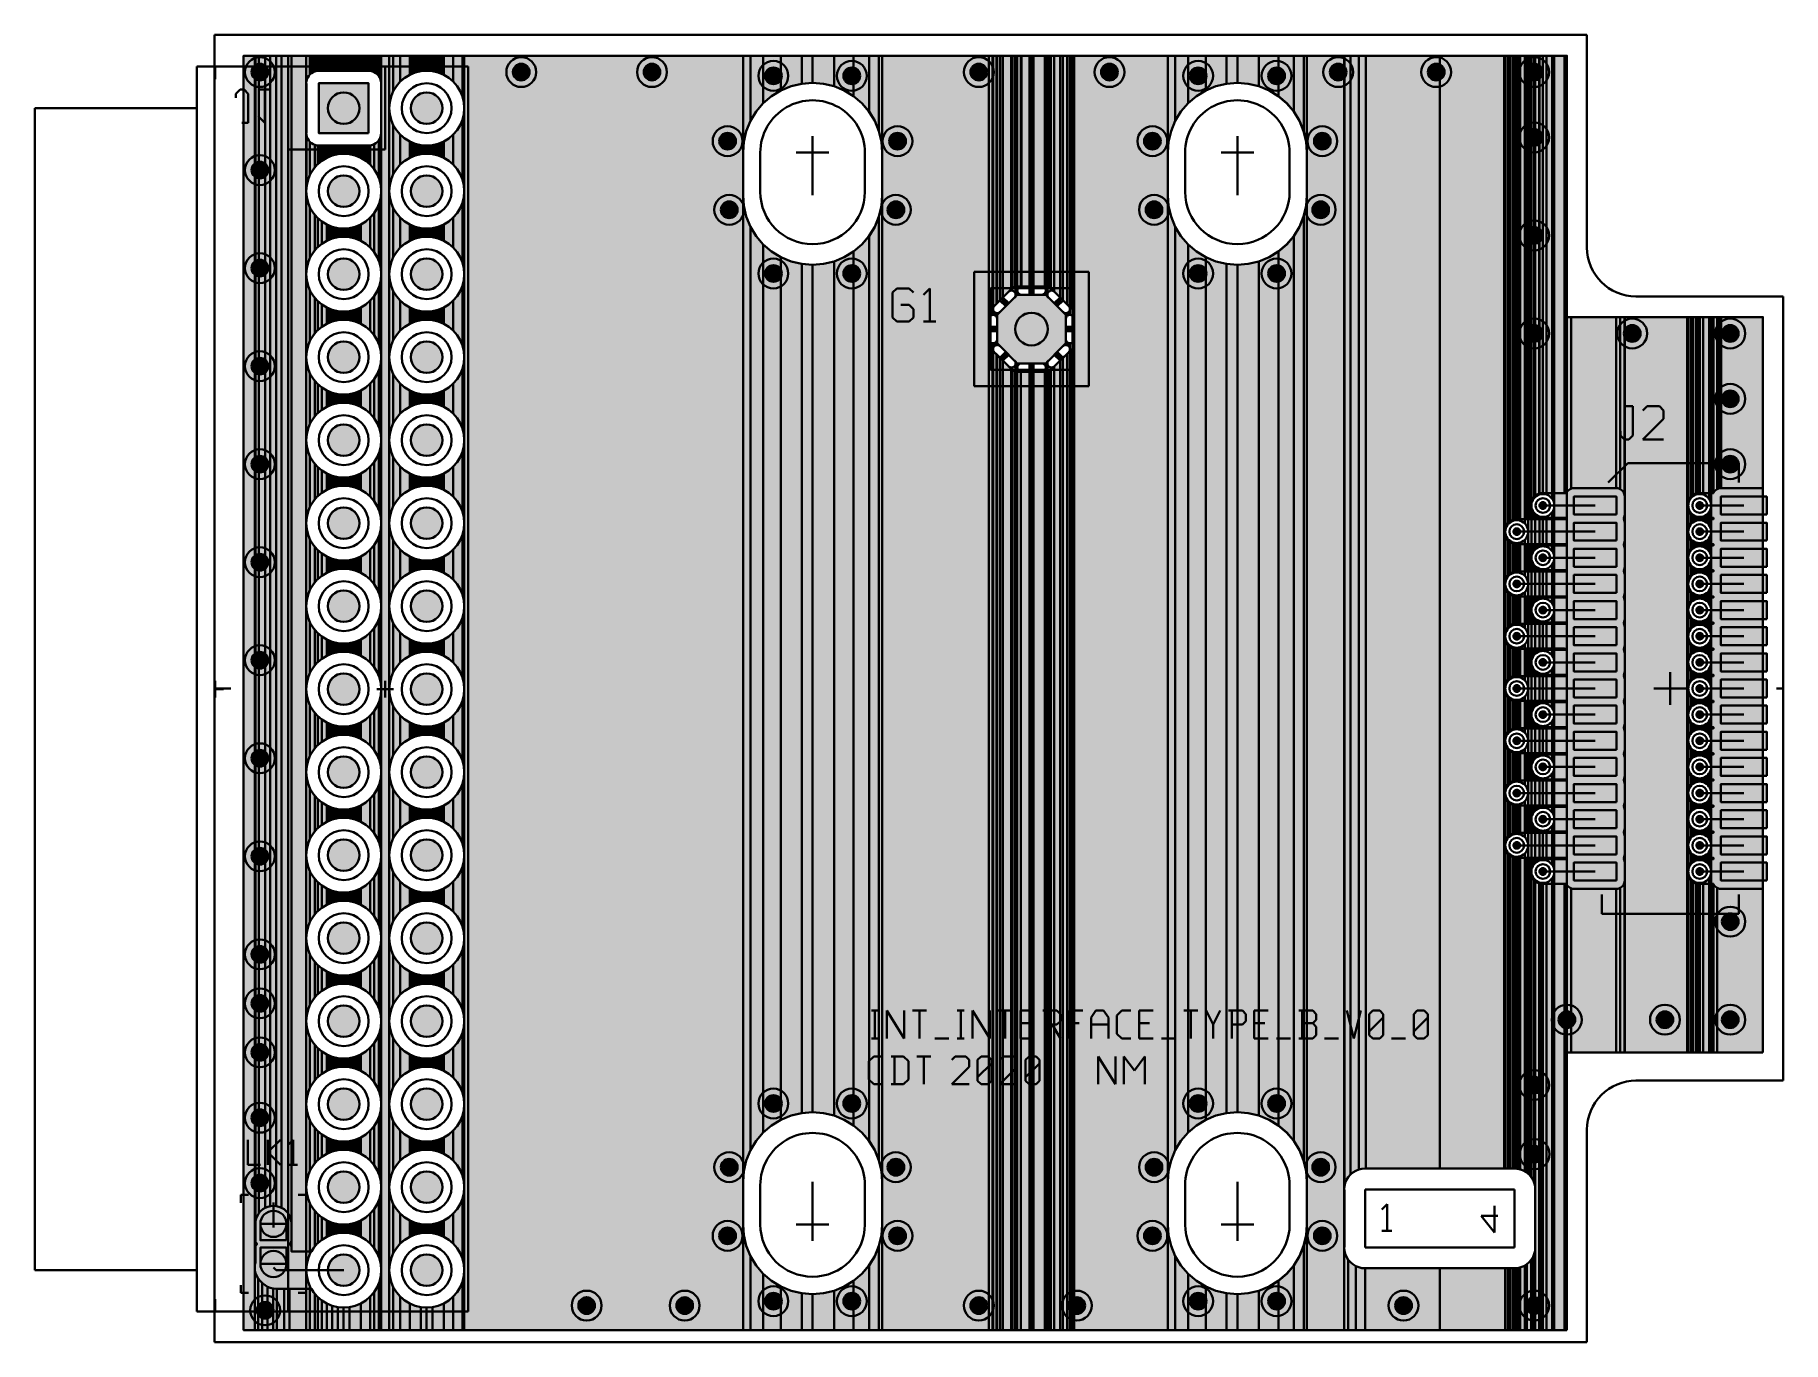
# Model space of a CAD drawing. Header units: millimetres. Extents: x 3.5 to 57, y 2.4 to 42.4.
import ezdxf

# ---------------------------------------------------------------- set-up
doc = ezdxf.new("R2010")
doc.units = ezdxf.units.MM
for name, color, linetype in [('bottom_copper', 7, 'Continuous'), ('bottom_silk', 7, 'Continuous'), ('drill_plated', 7, 'Continuous'), ('outline', 7, 'Continuous'), ('top_copper', 7, 'Continuous'), ('top_silk', 7, 'Continuous')]:
    doc.layers.add(name, color=color, linetype=linetype)

# ---------------------------------------------------------------- blocks, each defined once
blk = doc.blocks.new('Block734')
at = {"layer": 'bottom_copper', "lineweight": 40}
for points in [[(0, 17.0693), (-0.0536, 17.0822), (-0.1085, 17.0865), (-0.109, 17.0864), (-0.109, 22.5001), (0, 22.5001), (0, 17.0693)], [(0.1755, 16.9418), (0.1398, 16.9837), (0.0979, 17.0194), (0.0509, 17.0482), (0, 17.0693), (0, 22.5001), (0.1755, 22.5001), (0.1755, 16.9418)], [(0.2415, 16.7354), (0.2383, 16.7903), (0.2254, 16.8439), (0.2043, 16.8948), (0.1755, 16.9418), (0.1755, 22.5001), (0.2415, 22.5001), (0.2415, 16.7354)], [(1.8268, 0), (0.2415, 0), (0.2415, 22.5001), (1.8268, 22.5001), (1.8268, 0)], [(0.2415, 15.9354), (0.2383, 15.9903), (0.2254, 16.0439), (0.2043, 16.0948), (0.1755, 16.1418), (0.1755, 16.529), (0.2043, 16.576), (0.2254, 16.6269), (0.2383, 16.6805), (0.2415, 16.7354), (0.2415, 15.9354)], [(0, 16.2693), (-0.0536, 16.2822), (-0.1085, 16.2865), (-0.109, 16.2864), (-0.109, 16.3844), (-0.1085, 16.3843), (-0.0536, 16.3886), (0, 16.4015), (0, 16.2693)], [(0.1755, 16.1418), (0.1398, 16.1837), (0.0979, 16.2194), (0.0509, 16.2482), (0, 16.2693), (0, 16.4015), (0.0509, 16.4226), (0.0979, 16.4514), (0.1398, 16.4871), (0.1755, 16.529), (0.1755, 16.1418)], [(0, 15.4693), (-0.0536, 15.4822), (-0.1085, 15.4865), (-0.109, 15.4864), (-0.109, 15.5844), (-0.1085, 15.5843), (-0.0536, 15.5887), (0, 15.6015), (0, 15.4693)], [(0.1755, 15.3418), (0.1398, 15.3837), (0.0979, 15.4194), (0.0509, 15.4482), (0, 15.4693), (0, 15.6015), (0.0509, 15.6226), (0.0979, 15.6514), (0.1398, 15.6872), (0.1755, 15.7291), (0.1755, 15.3418)], [(0.2415, 15.1354), (0.2383, 15.1903), (0.2254, 15.2439), (0.2043, 15.2948), (0.1755, 15.3418), (0.1755, 15.7291), (0.2043, 15.776), (0.2254, 15.8269), (0.2383, 15.8805), (0.2415, 15.9354), (0.2415, 15.1354)], [(0.2415, 14.3354), (0.2383, 14.3903), (0.2254, 14.4439), (0.2043, 14.4948), (0.1755, 14.5418), (0.1755, 14.929), (0.2043, 14.976), (0.2254, 15.0269), (0.2383, 15.0805), (0.2415, 15.1354), (0.2415, 14.3354)], [(0, 14.6693), (-0.0536, 14.6822), (-0.1085, 14.6865), (-0.109, 14.6864), (-0.109, 14.7844), (-0.1085, 14.7843), (-0.0536, 14.7886), (0, 14.8015), (0, 14.6693)], [(0.1755, 14.5418), (0.1398, 14.5837), (0.0979, 14.6194), (0.0509, 14.6482), (0, 14.6693), (0, 14.8015), (0.0509, 14.8226), (0.0979, 14.8514), (0.1398, 14.8871), (0.1755, 14.929), (0.1755, 14.5418)], [(0, 13.8693), (-0.0536, 13.8822), (-0.1085, 13.8865), (-0.109, 13.8864), (-0.109, 13.9844), (-0.1085, 13.9843), (-0.0536, 13.9886), (0, 14.0015), (0, 13.8693)], [(0.1755, 13.7418), (0.1398, 13.7837), (0.0979, 13.8194), (0.0509, 13.8482), (0, 13.8693), (0, 14.0015), (0.0509, 14.0226), (0.0979, 14.0514), (0.1398, 14.0871), (0.1755, 14.129), (0.1755, 13.7418)], [(0.2415, 13.5354), (0.2383, 13.5903), (0.2254, 13.6439), (0.2043, 13.6948), (0.1755, 13.7418), (0.1755, 14.129), (0.2043, 14.176), (0.2254, 14.2269), (0.2383, 14.2805), (0.2415, 14.3354), (0.2415, 13.5354)], [(0.2415, 12.7354), (0.2383, 12.7903), (0.2254, 12.8439), (0.2043, 12.8948), (0.1755, 12.9418), (0.1755, 13.329), (0.2043, 13.376), (0.2254, 13.4269), (0.2383, 13.4805), (0.2415, 13.5354), (0.2415, 12.7354)], [(0, 13.0693), (-0.0536, 13.0822), (-0.1085, 13.0865), (-0.109, 13.0864), (-0.109, 13.1844), (-0.1085, 13.1843), (-0.0536, 13.1886), (0, 13.2015), (0, 13.0693)], [(0.1755, 12.9418), (0.1398, 12.9837), (0.0979, 13.0194), (0.0509, 13.0482), (0, 13.0693), (0, 13.2015), (0.0509, 13.2226), (0.0979, 13.2514), (0.1398, 13.2871), (0.1755, 13.329), (0.1755, 12.9418)], [(0, 12.2693), (-0.0536, 12.2822), (-0.1085, 12.2865), (-0.109, 12.2864), (-0.109, 12.3844), (-0.1085, 12.3843), (-0.0536, 12.3886), (0, 12.4015), (0, 12.2693)], [(0.1755, 12.1418), (0.1398, 12.1837), (0.0979, 12.2194), (0.0509, 12.2482), (0, 12.2693), (0, 12.4015), (0.0509, 12.4226), (0.0979, 12.4514), (0.1398, 12.4871), (0.1755, 12.529), (0.1755, 12.1418)], [(0.2415, 11.9354), (0.2383, 11.9903), (0.2254, 12.0439), (0.2043, 12.0948), (0.1755, 12.1418), (0.1755, 12.529), (0.2043, 12.576), (0.2254, 12.6269), (0.2383, 12.6805), (0.2415, 12.7354), (0.2415, 11.9354)], [(0.2415, 11.1354), (0.2383, 11.1903), (0.2254, 11.2439), (0.2043, 11.2948), (0.1755, 11.3418), (0.1755, 11.729), (0.2043, 11.776), (0.2254, 11.8269), (0.2383, 11.8805), (0.2415, 11.9354), (0.2415, 11.1354)], [(0, 11.4693), (-0.0536, 11.4822), (-0.1085, 11.4865), (-0.109, 11.4864), (-0.109, 11.5844), (-0.1085, 11.5843), (-0.0536, 11.5886), (0, 11.6015), (0, 11.4693)], [(0.1755, 11.3418), (0.1398, 11.3837), (0.0979, 11.4194), (0.0509, 11.4482), (0, 11.4693), (0, 11.6015), (0.0509, 11.6226), (0.0979, 11.6514), (0.1398, 11.6871), (0.1755, 11.729), (0.1755, 11.3418)], [(0, 10.6693), (-0.0536, 10.6822), (-0.1085, 10.6865), (-0.109, 10.6864), (-0.109, 10.7844), (-0.1085, 10.7843), (-0.0536, 10.7886), (0, 10.8015), (0, 10.6693)], [(0.1755, 10.5418), (0.1398, 10.5837), (0.0979, 10.6194), (0.0509, 10.6482), (0, 10.6693), (0, 10.8015), (0.0509, 10.8226), (0.0979, 10.8514), (0.1398, 10.8871), (0.1755, 10.929), (0.1755, 10.5418)], [(0.2415, 10.3354), (0.2383, 10.3903), (0.2254, 10.4439), (0.2043, 10.4948), (0.1755, 10.5418), (0.1755, 10.929), (0.2043, 10.976), (0.2254, 11.0269), (0.2383, 11.0805), (0.2415, 11.1354), (0.2415, 10.3354)], [(0.2415, 9.5354), (0.2383, 9.5903), (0.2254, 9.6439), (0.2043, 9.6948), (0.1755, 9.7418), (0.1755, 10.129), (0.2043, 10.176), (0.2254, 10.2269), (0.2383, 10.2805), (0.2415, 10.3354), (0.2415, 9.5354)], [(0, 9.8693), (-0.0536, 9.8822), (-0.1085, 9.8865), (-0.109, 9.8864), (-0.109, 9.9844), (-0.1085, 9.9843), (-0.0536, 9.9886), (0, 10.0015), (0, 9.8693)], [(0.1755, 9.7418), (0.1398, 9.7837), (0.0979, 9.8194), (0.0509, 9.8482), (0, 9.8693), (0, 10.0015), (0.0509, 10.0226), (0.0979, 10.0514), (0.1398, 10.0871), (0.1755, 10.129), (0.1755, 9.7418)], [(0, 9.0693), (-0.0536, 9.0822), (-0.1085, 9.0865), (-0.109, 9.0864), (-0.109, 9.1844), (-0.1085, 9.1843), (-0.0536, 9.1886), (0, 9.2015), (0, 9.0693)], [(0.1755, 8.9418), (0.1398, 8.9837), (0.0979, 9.0194), (0.0509, 9.0482), (0, 9.0693), (0, 9.2015), (0.0509, 9.2226), (0.0979, 9.2514), (0.1398, 9.2871), (0.1755, 9.329), (0.1755, 8.9418)], [(0.2415, 8.7354), (0.2383, 8.7903), (0.2254, 8.8439), (0.2043, 8.8948), (0.1755, 8.9418), (0.1755, 9.329), (0.2043, 9.376), (0.2254, 9.4269), (0.2383, 9.4805), (0.2415, 9.5354), (0.2415, 8.7354)], [(0.2415, 7.9354), (0.2383, 7.9903), (0.2254, 8.0439), (0.2043, 8.0948), (0.1755, 8.1418), (0.1755, 8.529), (0.2043, 8.576), (0.2254, 8.6269), (0.2383, 8.6805), (0.2415, 8.7354), (0.2415, 7.9354)], [(0, 8.2693), (-0.0536, 8.2822), (-0.1085, 8.2865), (-0.109, 8.2864), (-0.109, 8.3844), (-0.1085, 8.3843), (-0.0536, 8.3886), (0, 8.4015), (0, 8.2693)], [(0.1755, 8.1418), (0.1398, 8.1837), (0.0979, 8.2194), (0.0509, 8.2482), (0, 8.2693), (0, 8.4015), (0.0509, 8.4226), (0.0979, 8.4514), (0.1398, 8.4871), (0.1755, 8.529), (0.1755, 8.1418)], [(0, 7.4693), (-0.0536, 7.4822), (-0.1085, 7.4865), (-0.109, 7.4864), (-0.109, 7.5844), (-0.1085, 7.5843), (-0.0536, 7.5886), (0, 7.6015), (0, 7.4693)], [(0.1755, 7.3418), (0.1398, 7.3837), (0.0979, 7.4194), (0.0509, 7.4482), (0, 7.4693), (0, 7.6015), (0.0509, 7.6226), (0.0979, 7.6514), (0.1398, 7.6871), (0.1755, 7.729), (0.1755, 7.3418)], [(0.2415, 7.1354), (0.2383, 7.1903), (0.2254, 7.2439), (0.2043, 7.2948), (0.1755, 7.3418), (0.1755, 7.729), (0.2043, 7.776), (0.2254, 7.8269), (0.2383, 7.8805), (0.2415, 7.9354), (0.2415, 7.1354)], [(0.2415, 6.3354), (0.2383, 6.3903), (0.2254, 6.4439), (0.2043, 6.4948), (0.1755, 6.5418), (0.1755, 6.929), (0.2043, 6.976), (0.2254, 7.0269), (0.2383, 7.0805), (0.2415, 7.1354), (0.2415, 6.3354)], [(0, 6.6693), (-0.0536, 6.6822), (-0.1085, 6.6865), (-0.109, 6.6864), (-0.109, 6.7844), (-0.1085, 6.7843), (-0.0536, 6.7886), (0, 6.8015), (0, 6.6693)], [(0.1755, 6.5418), (0.1398, 6.5837), (0.0979, 6.6194), (0.0509, 6.6482), (0, 6.6693), (0, 6.8015), (0.0509, 6.8226), (0.0979, 6.8514), (0.1398, 6.8871), (0.1755, 6.929), (0.1755, 6.5418)], [(0, 5.8693), (-0.0536, 5.8822), (-0.1085, 5.8865), (-0.109, 5.8864), (-0.109, 5.9844), (-0.1085, 5.9843), (-0.0536, 5.9886), (0, 6.0015), (0, 5.8693)], [(0.1755, 5.7418), (0.1398, 5.7837), (0.0979, 5.8194), (0.0509, 5.8482), (0, 5.8693), (0, 6.0015), (0.0509, 6.0226), (0.0979, 6.0514), (0.1398, 6.0871), (0.1755, 6.129), (0.1755, 5.7418)], [(0.2415, 5.5354), (0.2383, 5.5903), (0.2254, 5.6439), (0.2043, 5.6948), (0.1755, 5.7418), (0.1755, 6.129), (0.2043, 6.176), (0.2254, 6.2269), (0.2383, 6.2805), (0.2415, 6.3354), (0.2415, 5.5354)], [(0.2415, 0), (0.1755, 0), (0.1755, 5.329), (0.2043, 5.376), (0.2254, 5.4269), (0.2383, 5.4805), (0.2415, 5.5354), (0.2415, 0)], [(0, 0), (-0.1085, 0), (-0.109, 5.1844), (-0.1085, 5.1843), (-0.0536, 5.1886), (0, 5.2015), (0, 0)], [(0.1755, 0), (0, 0), (0, 5.2015), (0.0509, 5.2226), (0.0979, 5.2514), (0.1398, 5.2871), (0.1755, 5.329), (0.1755, 0)]]:
    blk.add_hatch(color=7, dxfattribs=at).paths.add_polyline_path(points, flags=0)
at = {"layer": 'bottom_copper', "color": 7, "lineweight": 40}
for points in [[(0, 17.0693), (-0.0536, 17.0822), (-0.1085, 17.0865), (-0.109, 17.0864), (-0.109, 22.5001), (0, 22.5001), (0, 17.0693)], [(0.1755, 16.9418), (0.1398, 16.9837), (0.0979, 17.0194), (0.0509, 17.0482), (0, 17.0693), (0, 22.5001), (0.1755, 22.5001), (0.1755, 16.9418)], [(0.2415, 16.7354), (0.2383, 16.7903), (0.2254, 16.8439), (0.2043, 16.8948), (0.1755, 16.9418), (0.1755, 22.5001), (0.2415, 22.5001), (0.2415, 16.7354)], [(1.8268, 0), (0.2415, 0), (0.2415, 22.5001), (1.8268, 22.5001), (1.8268, 0)], [(0.2415, 15.9354), (0.2383, 15.9903), (0.2254, 16.0439), (0.2043, 16.0948), (0.1755, 16.1418), (0.1755, 16.529), (0.2043, 16.576), (0.2254, 16.6269), (0.2383, 16.6805), (0.2415, 16.7354), (0.2415, 15.9354)], [(0, 16.2693), (-0.0536, 16.2822), (-0.1085, 16.2865), (-0.109, 16.2864), (-0.109, 16.3844), (-0.1085, 16.3843), (-0.0536, 16.3886), (0, 16.4015), (0, 16.2693)], [(0.1755, 16.1418), (0.1398, 16.1837), (0.0979, 16.2194), (0.0509, 16.2482), (0, 16.2693), (0, 16.4015), (0.0509, 16.4226), (0.0979, 16.4514), (0.1398, 16.4871), (0.1755, 16.529), (0.1755, 16.1418)], [(0, 15.4693), (-0.0536, 15.4822), (-0.1085, 15.4865), (-0.109, 15.4864), (-0.109, 15.5844), (-0.1085, 15.5843), (-0.0536, 15.5887), (0, 15.6015), (0, 15.4693)], [(0.1755, 15.3418), (0.1398, 15.3837), (0.0979, 15.4194), (0.0509, 15.4482), (0, 15.4693), (0, 15.6015), (0.0509, 15.6226), (0.0979, 15.6514), (0.1398, 15.6872), (0.1755, 15.7291), (0.1755, 15.3418)], [(0.2415, 15.1354), (0.2383, 15.1903), (0.2254, 15.2439), (0.2043, 15.2948), (0.1755, 15.3418), (0.1755, 15.7291), (0.2043, 15.776), (0.2254, 15.8269), (0.2383, 15.8805), (0.2415, 15.9354), (0.2415, 15.1354)], [(0.2415, 14.3354), (0.2383, 14.3903), (0.2254, 14.4439), (0.2043, 14.4948), (0.1755, 14.5418), (0.1755, 14.929), (0.2043, 14.976), (0.2254, 15.0269), (0.2383, 15.0805), (0.2415, 15.1354), (0.2415, 14.3354)], [(0, 14.6693), (-0.0536, 14.6822), (-0.1085, 14.6865), (-0.109, 14.6864), (-0.109, 14.7844), (-0.1085, 14.7843), (-0.0536, 14.7886), (0, 14.8015), (0, 14.6693)], [(0.1755, 14.5418), (0.1398, 14.5837), (0.0979, 14.6194), (0.0509, 14.6482), (0, 14.6693), (0, 14.8015), (0.0509, 14.8226), (0.0979, 14.8514), (0.1398, 14.8871), (0.1755, 14.929), (0.1755, 14.5418)], [(0, 13.8693), (-0.0536, 13.8822), (-0.1085, 13.8865), (-0.109, 13.8864), (-0.109, 13.9844), (-0.1085, 13.9843), (-0.0536, 13.9886), (0, 14.0015), (0, 13.8693)], [(0.1755, 13.7418), (0.1398, 13.7837), (0.0979, 13.8194), (0.0509, 13.8482), (0, 13.8693), (0, 14.0015), (0.0509, 14.0226), (0.0979, 14.0514), (0.1398, 14.0871), (0.1755, 14.129), (0.1755, 13.7418)], [(0.2415, 13.5354), (0.2383, 13.5903), (0.2254, 13.6439), (0.2043, 13.6948), (0.1755, 13.7418), (0.1755, 14.129), (0.2043, 14.176), (0.2254, 14.2269), (0.2383, 14.2805), (0.2415, 14.3354), (0.2415, 13.5354)], [(0.2415, 12.7354), (0.2383, 12.7903), (0.2254, 12.8439), (0.2043, 12.8948), (0.1755, 12.9418), (0.1755, 13.329), (0.2043, 13.376), (0.2254, 13.4269), (0.2383, 13.4805), (0.2415, 13.5354), (0.2415, 12.7354)], [(0, 13.0693), (-0.0536, 13.0822), (-0.1085, 13.0865), (-0.109, 13.0864), (-0.109, 13.1844), (-0.1085, 13.1843), (-0.0536, 13.1886), (0, 13.2015), (0, 13.0693)], [(0.1755, 12.9418), (0.1398, 12.9837), (0.0979, 13.0194), (0.0509, 13.0482), (0, 13.0693), (0, 13.2015), (0.0509, 13.2226), (0.0979, 13.2514), (0.1398, 13.2871), (0.1755, 13.329), (0.1755, 12.9418)], [(0, 12.2693), (-0.0536, 12.2822), (-0.1085, 12.2865), (-0.109, 12.2864), (-0.109, 12.3844), (-0.1085, 12.3843), (-0.0536, 12.3886), (0, 12.4015), (0, 12.2693)], [(0.1755, 12.1418), (0.1398, 12.1837), (0.0979, 12.2194), (0.0509, 12.2482), (0, 12.2693), (0, 12.4015), (0.0509, 12.4226), (0.0979, 12.4514), (0.1398, 12.4871), (0.1755, 12.529), (0.1755, 12.1418)], [(0.2415, 11.9354), (0.2383, 11.9903), (0.2254, 12.0439), (0.2043, 12.0948), (0.1755, 12.1418), (0.1755, 12.529), (0.2043, 12.576), (0.2254, 12.6269), (0.2383, 12.6805), (0.2415, 12.7354), (0.2415, 11.9354)], [(0.2415, 11.1354), (0.2383, 11.1903), (0.2254, 11.2439), (0.2043, 11.2948), (0.1755, 11.3418), (0.1755, 11.729), (0.2043, 11.776), (0.2254, 11.8269), (0.2383, 11.8805), (0.2415, 11.9354), (0.2415, 11.1354)], [(0, 11.4693), (-0.0536, 11.4822), (-0.1085, 11.4865), (-0.109, 11.4864), (-0.109, 11.5844), (-0.1085, 11.5843), (-0.0536, 11.5886), (0, 11.6015), (0, 11.4693)], [(0.1755, 11.3418), (0.1398, 11.3837), (0.0979, 11.4194), (0.0509, 11.4482), (0, 11.4693), (0, 11.6015), (0.0509, 11.6226), (0.0979, 11.6514), (0.1398, 11.6871), (0.1755, 11.729), (0.1755, 11.3418)], [(0, 10.6693), (-0.0536, 10.6822), (-0.1085, 10.6865), (-0.109, 10.6864), (-0.109, 10.7844), (-0.1085, 10.7843), (-0.0536, 10.7886), (0, 10.8015), (0, 10.6693)], [(0.1755, 10.5418), (0.1398, 10.5837), (0.0979, 10.6194), (0.0509, 10.6482), (0, 10.6693), (0, 10.8015), (0.0509, 10.8226), (0.0979, 10.8514), (0.1398, 10.8871), (0.1755, 10.929), (0.1755, 10.5418)], [(0.2415, 10.3354), (0.2383, 10.3903), (0.2254, 10.4439), (0.2043, 10.4948), (0.1755, 10.5418), (0.1755, 10.929), (0.2043, 10.976), (0.2254, 11.0269), (0.2383, 11.0805), (0.2415, 11.1354), (0.2415, 10.3354)], [(0.2415, 9.5354), (0.2383, 9.5903), (0.2254, 9.6439), (0.2043, 9.6948), (0.1755, 9.7418), (0.1755, 10.129), (0.2043, 10.176), (0.2254, 10.2269), (0.2383, 10.2805), (0.2415, 10.3354), (0.2415, 9.5354)], [(0, 9.8693), (-0.0536, 9.8822), (-0.1085, 9.8865), (-0.109, 9.8864), (-0.109, 9.9844), (-0.1085, 9.9843), (-0.0536, 9.9886), (0, 10.0015), (0, 9.8693)], [(0.1755, 9.7418), (0.1398, 9.7837), (0.0979, 9.8194), (0.0509, 9.8482), (0, 9.8693), (0, 10.0015), (0.0509, 10.0226), (0.0979, 10.0514), (0.1398, 10.0871), (0.1755, 10.129), (0.1755, 9.7418)], [(0, 9.0693), (-0.0536, 9.0822), (-0.1085, 9.0865), (-0.109, 9.0864), (-0.109, 9.1844), (-0.1085, 9.1843), (-0.0536, 9.1886), (0, 9.2015), (0, 9.0693)], [(0.1755, 8.9418), (0.1398, 8.9837), (0.0979, 9.0194), (0.0509, 9.0482), (0, 9.0693), (0, 9.2015), (0.0509, 9.2226), (0.0979, 9.2514), (0.1398, 9.2871), (0.1755, 9.329), (0.1755, 8.9418)], [(0.2415, 8.7354), (0.2383, 8.7903), (0.2254, 8.8439), (0.2043, 8.8948), (0.1755, 8.9418), (0.1755, 9.329), (0.2043, 9.376), (0.2254, 9.4269), (0.2383, 9.4805), (0.2415, 9.5354), (0.2415, 8.7354)], [(0.2415, 7.9354), (0.2383, 7.9903), (0.2254, 8.0439), (0.2043, 8.0948), (0.1755, 8.1418), (0.1755, 8.529), (0.2043, 8.576), (0.2254, 8.6269), (0.2383, 8.6805), (0.2415, 8.7354), (0.2415, 7.9354)], [(0, 8.2693), (-0.0536, 8.2822), (-0.1085, 8.2865), (-0.109, 8.2864), (-0.109, 8.3844), (-0.1085, 8.3843), (-0.0536, 8.3886), (0, 8.4015), (0, 8.2693)], [(0.1755, 8.1418), (0.1398, 8.1837), (0.0979, 8.2194), (0.0509, 8.2482), (0, 8.2693), (0, 8.4015), (0.0509, 8.4226), (0.0979, 8.4514), (0.1398, 8.4871), (0.1755, 8.529), (0.1755, 8.1418)], [(0, 7.4693), (-0.0536, 7.4822), (-0.1085, 7.4865), (-0.109, 7.4864), (-0.109, 7.5844), (-0.1085, 7.5843), (-0.0536, 7.5886), (0, 7.6015), (0, 7.4693)], [(0.1755, 7.3418), (0.1398, 7.3837), (0.0979, 7.4194), (0.0509, 7.4482), (0, 7.4693), (0, 7.6015), (0.0509, 7.6226), (0.0979, 7.6514), (0.1398, 7.6871), (0.1755, 7.729), (0.1755, 7.3418)], [(0.2415, 7.1354), (0.2383, 7.1903), (0.2254, 7.2439), (0.2043, 7.2948), (0.1755, 7.3418), (0.1755, 7.729), (0.2043, 7.776), (0.2254, 7.8269), (0.2383, 7.8805), (0.2415, 7.9354), (0.2415, 7.1354)], [(0.2415, 6.3354), (0.2383, 6.3903), (0.2254, 6.4439), (0.2043, 6.4948), (0.1755, 6.5418), (0.1755, 6.929), (0.2043, 6.976), (0.2254, 7.0269), (0.2383, 7.0805), (0.2415, 7.1354), (0.2415, 6.3354)], [(0, 6.6693), (-0.0536, 6.6822), (-0.1085, 6.6865), (-0.109, 6.6864), (-0.109, 6.7844), (-0.1085, 6.7843), (-0.0536, 6.7886), (0, 6.8015), (0, 6.6693)], [(0.1755, 6.5418), (0.1398, 6.5837), (0.0979, 6.6194), (0.0509, 6.6482), (0, 6.6693), (0, 6.8015), (0.0509, 6.8226), (0.0979, 6.8514), (0.1398, 6.8871), (0.1755, 6.929), (0.1755, 6.5418)], [(0, 5.8693), (-0.0536, 5.8822), (-0.1085, 5.8865), (-0.109, 5.8864), (-0.109, 5.9844), (-0.1085, 5.9843), (-0.0536, 5.9886), (0, 6.0015), (0, 5.8693)], [(0.1755, 5.7418), (0.1398, 5.7837), (0.0979, 5.8194), (0.0509, 5.8482), (0, 5.8693), (0, 6.0015), (0.0509, 6.0226), (0.0979, 6.0514), (0.1398, 6.0871), (0.1755, 6.129), (0.1755, 5.7418)], [(0.2415, 5.5354), (0.2383, 5.5903), (0.2254, 5.6439), (0.2043, 5.6948), (0.1755, 5.7418), (0.1755, 6.129), (0.2043, 6.176), (0.2254, 6.2269), (0.2383, 6.2805), (0.2415, 6.3354), (0.2415, 5.5354)], [(0.2415, 0), (0.1755, 0), (0.1755, 5.329), (0.2043, 5.376), (0.2254, 5.4269), (0.2383, 5.4805), (0.2415, 5.5354), (0.2415, 0)], [(0, 0), (-0.1085, 0), (-0.109, 5.1844), (-0.1085, 5.1843), (-0.0536, 5.1886), (0, 5.2015), (0, 0)], [(0.1755, 0), (0, 0), (0, 5.2015), (0.0509, 5.2226), (0.0979, 5.2514), (0.1398, 5.2871), (0.1755, 5.329), (0.1755, 0)]]:
    blk.add_lwpolyline(points, close=True, dxfattribs=at)
blk = doc.blocks.new('Block2128')
at = {"layer": 'bottom_copper', "lineweight": 40}
for points in [[(0, 25.5692), (-0.0536, 25.5821), (-0.1085, 25.5864), (-0.109, 25.5863), (-0.109, 38.9999), (0, 38.9999), (0, 25.5692)], [(0.1755, 25.4417), (0.1398, 25.4836), (0.0979, 25.5193), (0.0509, 25.5481), (0, 25.5692), (0, 38.9999), (0.1755, 38.9999), (0.1755, 25.4417)], [(0.2415, 25.2353), (0.2383, 25.2902), (0.2254, 25.3438), (0.2043, 25.3947), (0.1755, 25.4417), (0.1755, 38.9999), (0.2415, 38.9999), (0.2415, 25.2353)], [(0.6267, 0), (0.2415, 0), (0.2415, 38.9999), (0.6267, 38.9999), (0.6267, 0)], [(4.3404, 8.4999), (0.6267, 8.4999), (0.6267, 31), (4.3404, 31), (4.3404, 8.4999)], [(4.4851, 25.5193), (4.4432, 25.4836), (4.4075, 25.4417), (4.3787, 25.3947), (4.3576, 25.3438), (4.3447, 25.2902), (4.3404, 25.2353), (4.3404, 31), (4.4851, 31), (4.4851, 25.5193)], [(4.6366, 25.5821), (4.583, 25.5692), (4.5321, 25.5481), (4.4851, 25.5193), (4.4851, 31), (4.6366, 31), (4.6366, 25.5821)], [(4.691, 25.5863), (4.6366, 25.5821), (4.6366, 31), (4.691, 31), (4.691, 25.5863)], [(0.2415, 23.6353), (0.2383, 23.6902), (0.2254, 23.7438), (0.2043, 23.7947), (0.1755, 23.8417), (0.1755, 25.0289), (0.2043, 25.0759), (0.2254, 25.1268), (0.2383, 25.1804), (0.2415, 25.2353), (0.2415, 23.6353)], [(4.4851, 24.7193), (4.4432, 24.6836), (4.4075, 24.6417), (4.3787, 24.5947), (4.3576, 24.5438), (4.3447, 24.4902), (4.3404, 24.4353), (4.3404, 25.2353), (4.3447, 25.1804), (4.3576, 25.1268), (4.3787, 25.0759), (4.4075, 25.0289), (4.4432, 24.987), (4.4851, 24.9513), (4.4851, 24.7193)], [(0, 23.9692), (-0.0536, 23.9821), (-0.1085, 23.9864), (-0.109, 23.9863), (-0.109, 24.8843), (-0.1085, 24.8842), (-0.0536, 24.8885), (0, 24.9014), (0, 23.9692)], [(0.1755, 23.8417), (0.1398, 23.8836), (0.0979, 23.9193), (0.0509, 23.9481), (0, 23.9692), (0, 24.9014), (0.0509, 24.9225), (0.0979, 24.9513), (0.1398, 24.987), (0.1755, 25.0289), (0.1755, 23.8417)], [(4.6366, 24.7821), (4.583, 24.7692), (4.5321, 24.7481), (4.4851, 24.7193), (4.4851, 24.9513), (4.5321, 24.9225), (4.583, 24.9014), (4.6366, 24.8885), (4.6366, 24.7821)], [(4.691, 24.7863), (4.6366, 24.7821), (4.6366, 24.8885), (4.691, 24.8843), (4.691, 24.7863)], [(4.4851, 23.9193), (4.4432, 23.8836), (4.4075, 23.8417), (4.3787, 23.7947), (4.3576, 23.7438), (4.3447, 23.6902), (4.3404, 23.6353), (4.3404, 24.4353), (4.3447, 24.3804), (4.3576, 24.3268), (4.3787, 24.2759), (4.4075, 24.229), (4.4432, 24.1871), (4.4851, 24.1513), (4.4851, 23.9193)], [(4.6366, 23.9821), (4.583, 23.9692), (4.5321, 23.9481), (4.4851, 23.9193), (4.4851, 24.1513), (4.5321, 24.1225), (4.583, 24.1014), (4.6366, 24.0886), (4.6366, 23.9821)], [(4.691, 23.9863), (4.6366, 23.9821), (4.6366, 24.0886), (4.691, 24.0843), (4.691, 23.9863)], [(0.2415, 22.0353), (0.2383, 22.0902), (0.2254, 22.1438), (0.2043, 22.1947), (0.1755, 22.2417), (0.1755, 23.4289), (0.2043, 23.4759), (0.2254, 23.5268), (0.2383, 23.5804), (0.2415, 23.6353), (0.2415, 22.0353)], [(4.4851, 23.1193), (4.4432, 23.0836), (4.4075, 23.0417), (4.3787, 22.9947), (4.3576, 22.9438), (4.3447, 22.8902), (4.3404, 22.8353), (4.3404, 23.6353), (4.3447, 23.5804), (4.3576, 23.5268), (4.3787, 23.4759), (4.4075, 23.4289), (4.4432, 23.387), (4.4851, 23.3513), (4.4851, 23.1193)], [(0, 22.3692), (-0.0536, 22.3821), (-0.1085, 22.3864), (-0.109, 22.3863), (-0.109, 23.2843), (-0.1085, 23.2842), (-0.0536, 23.2885), (0, 23.3014), (0, 22.3692)], [(0.1755, 22.2417), (0.1398, 22.2836), (0.0979, 22.3193), (0.0509, 22.3481), (0, 22.3692), (0, 23.3014), (0.0509, 23.3225), (0.0979, 23.3513), (0.1398, 23.387), (0.1755, 23.4289), (0.1755, 22.2417)], [(4.6366, 23.1821), (4.583, 23.1692), (4.5321, 23.1481), (4.4851, 23.1193), (4.4851, 23.3513), (4.5321, 23.3225), (4.583, 23.3014), (4.6366, 23.2885), (4.6366, 23.1821)], [(4.691, 23.1863), (4.6366, 23.1821), (4.6366, 23.2885), (4.691, 23.2843), (4.691, 23.1863)], [(4.4851, 22.3193), (4.4432, 22.2836), (4.4075, 22.2417), (4.3787, 22.1947), (4.3576, 22.1438), (4.3447, 22.0902), (4.3404, 22.0353), (4.3404, 22.8353), (4.3447, 22.7804), (4.3576, 22.7268), (4.3787, 22.6759), (4.4075, 22.6289), (4.4432, 22.587), (4.4851, 22.5513), (4.4851, 22.3193)], [(4.6366, 22.3821), (4.583, 22.3692), (4.5321, 22.3481), (4.4851, 22.3193), (4.4851, 22.5513), (4.5321, 22.5225), (4.583, 22.5014), (4.6366, 22.4885), (4.6366, 22.3821)], [(4.691, 22.3863), (4.6366, 22.3821), (4.6366, 22.4885), (4.691, 22.4843), (4.691, 22.3863)], [(0.2415, 20.4353), (0.2383, 20.4902), (0.2254, 20.5438), (0.2043, 20.5947), (0.1755, 20.6417), (0.1755, 21.8289), (0.2043, 21.8759), (0.2254, 21.9268), (0.2383, 21.9804), (0.2415, 22.0353), (0.2415, 20.4353)], [(4.4851, 21.5193), (4.4432, 21.4836), (4.4075, 21.4417), (4.3787, 21.3947), (4.3576, 21.3438), (4.3447, 21.2902), (4.3404, 21.2353), (4.3404, 22.0353), (4.3447, 21.9804), (4.3576, 21.9268), (4.3787, 21.8759), (4.4075, 21.8289), (4.4432, 21.787), (4.4851, 21.7513), (4.4851, 21.5193)], [(0, 20.7692), (-0.0536, 20.7821), (-0.1085, 20.7864), (-0.109, 20.7863), (-0.109, 21.6843), (-0.1085, 21.6842), (-0.0536, 21.6885), (0, 21.7014), (0, 20.7692)], [(0.1755, 20.6417), (0.1398, 20.6836), (0.0979, 20.7193), (0.0509, 20.7481), (0, 20.7692), (0, 21.7014), (0.0509, 21.7225), (0.0979, 21.7513), (0.1398, 21.787), (0.1755, 21.8289), (0.1755, 20.6417)], [(4.6366, 21.5821), (4.583, 21.5692), (4.5321, 21.5481), (4.4851, 21.5193), (4.4851, 21.7513), (4.5321, 21.7225), (4.583, 21.7014), (4.6366, 21.6885), (4.6366, 21.5821)], [(4.691, 21.5863), (4.6366, 21.5821), (4.6366, 21.6885), (4.691, 21.6843), (4.691, 21.5863)], [(4.4851, 20.7193), (4.4432, 20.6836), (4.4075, 20.6417), (4.3787, 20.5947), (4.3576, 20.5438), (4.3447, 20.4902), (4.3404, 20.4353), (4.3404, 21.2353), (4.3447, 21.1804), (4.3576, 21.1268), (4.3787, 21.0759), (4.4075, 21.0289), (4.4432, 20.987), (4.4851, 20.9513), (4.4851, 20.7193)], [(4.6366, 20.7821), (4.583, 20.7692), (4.5321, 20.7481), (4.4851, 20.7193), (4.4851, 20.9513), (4.5321, 20.9225), (4.583, 20.9014), (4.6366, 20.8885), (4.6366, 20.7821)], [(4.691, 20.7863), (4.6366, 20.7821), (4.6366, 20.8885), (4.691, 20.8843), (4.691, 20.7863)], [(0.2415, 18.8353), (0.2383, 18.8902), (0.2254, 18.9438), (0.2043, 18.9947), (0.1755, 19.0417), (0.1755, 20.2289), (0.2043, 20.2759), (0.2254, 20.3268), (0.2383, 20.3804), (0.2415, 20.4353), (0.2415, 18.8353)], [(4.4851, 19.9193), (4.4432, 19.8836), (4.4075, 19.8417), (4.3787, 19.7947), (4.3576, 19.7438), (4.3447, 19.6902), (4.3404, 19.6353), (4.3404, 20.4353), (4.3447, 20.3804), (4.3576, 20.3268), (4.3787, 20.2759), (4.4075, 20.2289), (4.4432, 20.187), (4.4851, 20.1513), (4.4851, 19.9193)], [(0, 19.1692), (-0.0536, 19.1821), (-0.1085, 19.1864), (-0.109, 19.1863), (-0.109, 20.0843), (-0.1085, 20.0842), (-0.0536, 20.0885), (0, 20.1014), (0, 19.1692)], [(0.1755, 19.0417), (0.1398, 19.0836), (0.0979, 19.1193), (0.0509, 19.1481), (0, 19.1692), (0, 20.1014), (0.0509, 20.1225), (0.0979, 20.1513), (0.1398, 20.187), (0.1755, 20.2289), (0.1755, 19.0417)], [(4.6366, 19.9821), (4.583, 19.9692), (4.5321, 19.9481), (4.4851, 19.9193), (4.4851, 20.1513), (4.5321, 20.1225), (4.583, 20.1014), (4.6366, 20.0885), (4.6366, 19.9821)], [(4.691, 19.9863), (4.6366, 19.9821), (4.6366, 20.0885), (4.691, 20.0843), (4.691, 19.9863)], [(4.4851, 19.1193), (4.4432, 19.0836), (4.4075, 19.0417), (4.3787, 18.9947), (4.3576, 18.9438), (4.3447, 18.8902), (4.3404, 18.8353), (4.3404, 19.6353), (4.3447, 19.5804), (4.3576, 19.5268), (4.3787, 19.4759), (4.4075, 19.4289), (4.4432, 19.387), (4.4851, 19.3513), (4.4851, 19.1193)], [(4.6366, 19.1821), (4.583, 19.1692), (4.5321, 19.1481), (4.4851, 19.1193), (4.4851, 19.3513), (4.5321, 19.3225), (4.583, 19.3014), (4.6366, 19.2885), (4.6366, 19.1821)], [(4.691, 19.1863), (4.6366, 19.1821), (4.6366, 19.2885), (4.691, 19.2843), (4.691, 19.1863)], [(0.2415, 17.2353), (0.2383, 17.2902), (0.2254, 17.3438), (0.2043, 17.3947), (0.1755, 17.4417), (0.1755, 18.6289), (0.2043, 18.6759), (0.2254, 18.7268), (0.2383, 18.7804), (0.2415, 18.8353), (0.2415, 17.2353)], [(4.4851, 18.3193), (4.4432, 18.2836), (4.4075, 18.2417), (4.3787, 18.1947), (4.3576, 18.1438), (4.3447, 18.0902), (4.3404, 18.0353), (4.3404, 18.8353), (4.3447, 18.7804), (4.3576, 18.7268), (4.3787, 18.6759), (4.4075, 18.6289), (4.4432, 18.587), (4.4851, 18.5513), (4.4851, 18.3193)], [(0, 17.5692), (-0.0536, 17.5821), (-0.1085, 17.5864), (-0.109, 17.5863), (-0.109, 18.4843), (-0.1085, 18.4842), (-0.0536, 18.4885), (0, 18.5014), (0, 17.5692)], [(0.1755, 17.4417), (0.1398, 17.4836), (0.0979, 17.5193), (0.0509, 17.5481), (0, 17.5692), (0, 18.5014), (0.0509, 18.5225), (0.0979, 18.5513), (0.1398, 18.587), (0.1755, 18.6289), (0.1755, 17.4417)], [(4.6366, 18.3821), (4.583, 18.3692), (4.5321, 18.3481), (4.4851, 18.3193), (4.4851, 18.5513), (4.5321, 18.5225), (4.583, 18.5014), (4.6366, 18.4885), (4.6366, 18.3821)], [(4.691, 18.3863), (4.6366, 18.3821), (4.6366, 18.4885), (4.691, 18.4843), (4.691, 18.3863)], [(4.4851, 17.5193), (4.4432, 17.4836), (4.4075, 17.4417), (4.3787, 17.3947), (4.3576, 17.3438), (4.3447, 17.2902), (4.3404, 17.2353), (4.3404, 18.0353), (4.3447, 17.9804), (4.3576, 17.9268), (4.3787, 17.8759), (4.4075, 17.8289), (4.4432, 17.787), (4.4851, 17.7513), (4.4851, 17.5193)], [(4.6366, 17.5821), (4.583, 17.5692), (4.5321, 17.5481), (4.4851, 17.5193), (4.4851, 17.7513), (4.5321, 17.7225), (4.583, 17.7014), (4.6366, 17.6885), (4.6366, 17.5821)], [(4.691, 17.5863), (4.6366, 17.5821), (4.6366, 17.6885), (4.691, 17.6843), (4.691, 17.5863)], [(0.2415, 15.6353), (0.2383, 15.6902), (0.2254, 15.7438), (0.2043, 15.7947), (0.1755, 15.8417), (0.1755, 17.0289), (0.2043, 17.0759), (0.2254, 17.1268), (0.2383, 17.1804), (0.2415, 17.2353), (0.2415, 15.6353)], [(4.4851, 16.7193), (4.4432, 16.6836), (4.4075, 16.6417), (4.3787, 16.5947), (4.3576, 16.5438), (4.3447, 16.4902), (4.3404, 16.4353), (4.3404, 17.2353), (4.3447, 17.1804), (4.3576, 17.1268), (4.3787, 17.0759), (4.4075, 17.0289), (4.4432, 16.987), (4.4851, 16.9513), (4.4851, 16.7193)], [(0, 15.9692), (-0.0536, 15.9821), (-0.1085, 15.9864), (-0.109, 15.9863), (-0.109, 16.8843), (-0.1085, 16.8842), (-0.0536, 16.8885), (0, 16.9014), (0, 15.9692)], [(0.1755, 15.8417), (0.1398, 15.8836), (0.0979, 15.9193), (0.0509, 15.9481), (0, 15.9692), (0, 16.9014), (0.0509, 16.9225), (0.0979, 16.9513), (0.1398, 16.987), (0.1755, 17.0289), (0.1755, 15.8417)], [(4.6366, 16.7821), (4.583, 16.7692), (4.5321, 16.7481), (4.4851, 16.7193), (4.4851, 16.9513), (4.5321, 16.9225), (4.583, 16.9014), (4.6366, 16.8885), (4.6366, 16.7821)], [(4.691, 16.7863), (4.6366, 16.7821), (4.6366, 16.8885), (4.691, 16.8843), (4.691, 16.7863)], [(4.4851, 15.9193), (4.4432, 15.8836), (4.4075, 15.8417), (4.3787, 15.7947), (4.3576, 15.7438), (4.3447, 15.6902), (4.3404, 15.6353), (4.3404, 16.4353), (4.3447, 16.3804), (4.3576, 16.3268), (4.3787, 16.2759), (4.4075, 16.2289), (4.4432, 16.187), (4.4851, 16.1513), (4.4851, 15.9193)], [(4.6366, 15.9821), (4.583, 15.9692), (4.5321, 15.9481), (4.4851, 15.9193), (4.4851, 16.1513), (4.5321, 16.1225), (4.583, 16.1014), (4.6366, 16.0885), (4.6366, 15.9821)], [(4.691, 15.9863), (4.6366, 15.9821), (4.6366, 16.0885), (4.691, 16.0843), (4.691, 15.9863)], [(0.2415, 14.0353), (0.2383, 14.0902), (0.2254, 14.1438), (0.2043, 14.1947), (0.1755, 14.2417), (0.1755, 15.4289), (0.2043, 15.4759), (0.2254, 15.5268), (0.2383, 15.5804), (0.2415, 15.6353), (0.2415, 14.0353)], [(4.4851, 15.1193), (4.4432, 15.0836), (4.4075, 15.0417), (4.3787, 14.9947), (4.3576, 14.9438), (4.3447, 14.8902), (4.3404, 14.8353), (4.3404, 15.6353), (4.3447, 15.5804), (4.3576, 15.5268), (4.3787, 15.4759), (4.4075, 15.4289), (4.4432, 15.387), (4.4851, 15.3513), (4.4851, 15.1193)], [(0, 14.3692), (-0.0536, 14.3821), (-0.1085, 14.3864), (-0.109, 14.3863), (-0.109, 15.2843), (-0.1085, 15.2842), (-0.0536, 15.2885), (0, 15.3014), (0, 14.3692)], [(0.1755, 14.2417), (0.1398, 14.2836), (0.0979, 14.3193), (0.0509, 14.3481), (0, 14.3692), (0, 15.3014), (0.0509, 15.3225), (0.0979, 15.3513), (0.1398, 15.387), (0.1755, 15.4289), (0.1755, 14.2417)], [(4.6366, 15.1821), (4.583, 15.1692), (4.5321, 15.1481), (4.4851, 15.1193), (4.4851, 15.3513), (4.5321, 15.3225), (4.583, 15.3014), (4.6366, 15.2885), (4.6366, 15.1821)], [(4.691, 15.1863), (4.6366, 15.1821), (4.6366, 15.2885), (4.691, 15.2843), (4.691, 15.1863)], [(4.4851, 14.3193), (4.4432, 14.2836), (4.4075, 14.2417), (4.3787, 14.1947), (4.3576, 14.1438), (4.3447, 14.0902), (4.3404, 14.0353), (4.3404, 14.8353), (4.3447, 14.7804), (4.3576, 14.7268), (4.3787, 14.6759), (4.4075, 14.6289), (4.4432, 14.587), (4.4851, 14.5513), (4.4851, 14.3193)], [(4.6366, 14.3821), (4.583, 14.3692), (4.5321, 14.3481), (4.4851, 14.3193), (4.4851, 14.5513), (4.5321, 14.5225), (4.583, 14.5014), (4.6366, 14.4885), (4.6366, 14.3821)], [(4.691, 14.3863), (4.6366, 14.3821), (4.6366, 14.4885), (4.691, 14.4843), (4.691, 14.3863)], [(0.2415, 0), (0.1755, 0), (0.1755, 13.8289), (0.2043, 13.8759), (0.2254, 13.9268), (0.2383, 13.9804), (0.2415, 14.0353), (0.2415, 0)], [(4.4851, 8.4999), (4.3404, 8.4999), (4.3404, 14.0353), (4.3447, 13.9804), (4.3576, 13.9268), (4.3787, 13.8759), (4.4075, 13.8289), (4.4432, 13.787), (4.4851, 13.7513), (4.4851, 8.4999)], [(0, 0), (-0.109, 0), (-0.109, 13.6843), (-0.1085, 13.6842), (-0.0536, 13.6885), (0, 13.7014), (0, 0)], [(0.1755, 0), (0, 0), (0, 13.7014), (0.0509, 13.7225), (0.0979, 13.7513), (0.1398, 13.787), (0.1755, 13.8289), (0.1755, 0)], [(4.6366, 8.4999), (4.4851, 8.4999), (4.4851, 13.7513), (4.5321, 13.7225), (4.583, 13.7014), (4.6366, 13.6885), (4.6366, 8.4999)], [(4.691, 8.4999), (4.6366, 8.4999), (4.6366, 13.6885), (4.691, 13.6843), (4.691, 8.4999)]]:
    blk.add_hatch(color=7, dxfattribs=at).paths.add_polyline_path(points, flags=0)
at = {"layer": 'bottom_copper', "color": 7, "lineweight": 40}
for points in [[(0, 25.5692), (-0.0536, 25.5821), (-0.1085, 25.5864), (-0.109, 25.5863), (-0.109, 38.9999), (0, 38.9999), (0, 25.5692)], [(0.1755, 25.4417), (0.1398, 25.4836), (0.0979, 25.5193), (0.0509, 25.5481), (0, 25.5692), (0, 38.9999), (0.1755, 38.9999), (0.1755, 25.4417)], [(0.2415, 25.2353), (0.2383, 25.2902), (0.2254, 25.3438), (0.2043, 25.3947), (0.1755, 25.4417), (0.1755, 38.9999), (0.2415, 38.9999), (0.2415, 25.2353)], [(0.6267, 0), (0.2415, 0), (0.2415, 38.9999), (0.6267, 38.9999), (0.6267, 0)], [(4.3404, 8.4999), (0.6267, 8.4999), (0.6267, 31), (4.3404, 31), (4.3404, 8.4999)], [(4.4851, 25.5193), (4.4432, 25.4836), (4.4075, 25.4417), (4.3787, 25.3947), (4.3576, 25.3438), (4.3447, 25.2902), (4.3404, 25.2353), (4.3404, 31), (4.4851, 31), (4.4851, 25.5193)], [(4.6366, 25.5821), (4.583, 25.5692), (4.5321, 25.5481), (4.4851, 25.5193), (4.4851, 31), (4.6366, 31), (4.6366, 25.5821)], [(4.691, 25.5863), (4.6366, 25.5821), (4.6366, 31), (4.691, 31), (4.691, 25.5863)], [(0.2415, 23.6353), (0.2383, 23.6902), (0.2254, 23.7438), (0.2043, 23.7947), (0.1755, 23.8417), (0.1755, 25.0289), (0.2043, 25.0759), (0.2254, 25.1268), (0.2383, 25.1804), (0.2415, 25.2353), (0.2415, 23.6353)], [(4.4851, 24.7193), (4.4432, 24.6836), (4.4075, 24.6417), (4.3787, 24.5947), (4.3576, 24.5438), (4.3447, 24.4902), (4.3404, 24.4353), (4.3404, 25.2353), (4.3447, 25.1804), (4.3576, 25.1268), (4.3787, 25.0759), (4.4075, 25.0289), (4.4432, 24.987), (4.4851, 24.9513), (4.4851, 24.7193)], [(0, 23.9692), (-0.0536, 23.9821), (-0.1085, 23.9864), (-0.109, 23.9863), (-0.109, 24.8843), (-0.1085, 24.8842), (-0.0536, 24.8885), (0, 24.9014), (0, 23.9692)], [(0.1755, 23.8417), (0.1398, 23.8836), (0.0979, 23.9193), (0.0509, 23.9481), (0, 23.9692), (0, 24.9014), (0.0509, 24.9225), (0.0979, 24.9513), (0.1398, 24.987), (0.1755, 25.0289), (0.1755, 23.8417)], [(4.6366, 24.7821), (4.583, 24.7692), (4.5321, 24.7481), (4.4851, 24.7193), (4.4851, 24.9513), (4.5321, 24.9225), (4.583, 24.9014), (4.6366, 24.8885), (4.6366, 24.7821)], [(4.691, 24.7863), (4.6366, 24.7821), (4.6366, 24.8885), (4.691, 24.8843), (4.691, 24.7863)], [(4.4851, 23.9193), (4.4432, 23.8836), (4.4075, 23.8417), (4.3787, 23.7947), (4.3576, 23.7438), (4.3447, 23.6902), (4.3404, 23.6353), (4.3404, 24.4353), (4.3447, 24.3804), (4.3576, 24.3268), (4.3787, 24.2759), (4.4075, 24.229), (4.4432, 24.1871), (4.4851, 24.1513), (4.4851, 23.9193)], [(4.6366, 23.9821), (4.583, 23.9692), (4.5321, 23.9481), (4.4851, 23.9193), (4.4851, 24.1513), (4.5321, 24.1225), (4.583, 24.1014), (4.6366, 24.0886), (4.6366, 23.9821)], [(4.691, 23.9863), (4.6366, 23.9821), (4.6366, 24.0886), (4.691, 24.0843), (4.691, 23.9863)], [(0.2415, 22.0353), (0.2383, 22.0902), (0.2254, 22.1438), (0.2043, 22.1947), (0.1755, 22.2417), (0.1755, 23.4289), (0.2043, 23.4759), (0.2254, 23.5268), (0.2383, 23.5804), (0.2415, 23.6353), (0.2415, 22.0353)], [(4.4851, 23.1193), (4.4432, 23.0836), (4.4075, 23.0417), (4.3787, 22.9947), (4.3576, 22.9438), (4.3447, 22.8902), (4.3404, 22.8353), (4.3404, 23.6353), (4.3447, 23.5804), (4.3576, 23.5268), (4.3787, 23.4759), (4.4075, 23.4289), (4.4432, 23.387), (4.4851, 23.3513), (4.4851, 23.1193)], [(0, 22.3692), (-0.0536, 22.3821), (-0.1085, 22.3864), (-0.109, 22.3863), (-0.109, 23.2843), (-0.1085, 23.2842), (-0.0536, 23.2885), (0, 23.3014), (0, 22.3692)], [(0.1755, 22.2417), (0.1398, 22.2836), (0.0979, 22.3193), (0.0509, 22.3481), (0, 22.3692), (0, 23.3014), (0.0509, 23.3225), (0.0979, 23.3513), (0.1398, 23.387), (0.1755, 23.4289), (0.1755, 22.2417)], [(4.6366, 23.1821), (4.583, 23.1692), (4.5321, 23.1481), (4.4851, 23.1193), (4.4851, 23.3513), (4.5321, 23.3225), (4.583, 23.3014), (4.6366, 23.2885), (4.6366, 23.1821)], [(4.691, 23.1863), (4.6366, 23.1821), (4.6366, 23.2885), (4.691, 23.2843), (4.691, 23.1863)], [(4.4851, 22.3193), (4.4432, 22.2836), (4.4075, 22.2417), (4.3787, 22.1947), (4.3576, 22.1438), (4.3447, 22.0902), (4.3404, 22.0353), (4.3404, 22.8353), (4.3447, 22.7804), (4.3576, 22.7268), (4.3787, 22.6759), (4.4075, 22.6289), (4.4432, 22.587), (4.4851, 22.5513), (4.4851, 22.3193)], [(4.6366, 22.3821), (4.583, 22.3692), (4.5321, 22.3481), (4.4851, 22.3193), (4.4851, 22.5513), (4.5321, 22.5225), (4.583, 22.5014), (4.6366, 22.4885), (4.6366, 22.3821)], [(4.691, 22.3863), (4.6366, 22.3821), (4.6366, 22.4885), (4.691, 22.4843), (4.691, 22.3863)], [(0.2415, 20.4353), (0.2383, 20.4902), (0.2254, 20.5438), (0.2043, 20.5947), (0.1755, 20.6417), (0.1755, 21.8289), (0.2043, 21.8759), (0.2254, 21.9268), (0.2383, 21.9804), (0.2415, 22.0353), (0.2415, 20.4353)], [(4.4851, 21.5193), (4.4432, 21.4836), (4.4075, 21.4417), (4.3787, 21.3947), (4.3576, 21.3438), (4.3447, 21.2902), (4.3404, 21.2353), (4.3404, 22.0353), (4.3447, 21.9804), (4.3576, 21.9268), (4.3787, 21.8759), (4.4075, 21.8289), (4.4432, 21.787), (4.4851, 21.7513), (4.4851, 21.5193)], [(0, 20.7692), (-0.0536, 20.7821), (-0.1085, 20.7864), (-0.109, 20.7863), (-0.109, 21.6843), (-0.1085, 21.6842), (-0.0536, 21.6885), (0, 21.7014), (0, 20.7692)], [(0.1755, 20.6417), (0.1398, 20.6836), (0.0979, 20.7193), (0.0509, 20.7481), (0, 20.7692), (0, 21.7014), (0.0509, 21.7225), (0.0979, 21.7513), (0.1398, 21.787), (0.1755, 21.8289), (0.1755, 20.6417)], [(4.6366, 21.5821), (4.583, 21.5692), (4.5321, 21.5481), (4.4851, 21.5193), (4.4851, 21.7513), (4.5321, 21.7225), (4.583, 21.7014), (4.6366, 21.6885), (4.6366, 21.5821)], [(4.691, 21.5863), (4.6366, 21.5821), (4.6366, 21.6885), (4.691, 21.6843), (4.691, 21.5863)], [(4.4851, 20.7193), (4.4432, 20.6836), (4.4075, 20.6417), (4.3787, 20.5947), (4.3576, 20.5438), (4.3447, 20.4902), (4.3404, 20.4353), (4.3404, 21.2353), (4.3447, 21.1804), (4.3576, 21.1268), (4.3787, 21.0759), (4.4075, 21.0289), (4.4432, 20.987), (4.4851, 20.9513), (4.4851, 20.7193)], [(4.6366, 20.7821), (4.583, 20.7692), (4.5321, 20.7481), (4.4851, 20.7193), (4.4851, 20.9513), (4.5321, 20.9225), (4.583, 20.9014), (4.6366, 20.8885), (4.6366, 20.7821)], [(4.691, 20.7863), (4.6366, 20.7821), (4.6366, 20.8885), (4.691, 20.8843), (4.691, 20.7863)], [(0.2415, 18.8353), (0.2383, 18.8902), (0.2254, 18.9438), (0.2043, 18.9947), (0.1755, 19.0417), (0.1755, 20.2289), (0.2043, 20.2759), (0.2254, 20.3268), (0.2383, 20.3804), (0.2415, 20.4353), (0.2415, 18.8353)], [(4.4851, 19.9193), (4.4432, 19.8836), (4.4075, 19.8417), (4.3787, 19.7947), (4.3576, 19.7438), (4.3447, 19.6902), (4.3404, 19.6353), (4.3404, 20.4353), (4.3447, 20.3804), (4.3576, 20.3268), (4.3787, 20.2759), (4.4075, 20.2289), (4.4432, 20.187), (4.4851, 20.1513), (4.4851, 19.9193)], [(0, 19.1692), (-0.0536, 19.1821), (-0.1085, 19.1864), (-0.109, 19.1863), (-0.109, 20.0843), (-0.1085, 20.0842), (-0.0536, 20.0885), (0, 20.1014), (0, 19.1692)], [(0.1755, 19.0417), (0.1398, 19.0836), (0.0979, 19.1193), (0.0509, 19.1481), (0, 19.1692), (0, 20.1014), (0.0509, 20.1225), (0.0979, 20.1513), (0.1398, 20.187), (0.1755, 20.2289), (0.1755, 19.0417)], [(4.6366, 19.9821), (4.583, 19.9692), (4.5321, 19.9481), (4.4851, 19.9193), (4.4851, 20.1513), (4.5321, 20.1225), (4.583, 20.1014), (4.6366, 20.0885), (4.6366, 19.9821)], [(4.691, 19.9863), (4.6366, 19.9821), (4.6366, 20.0885), (4.691, 20.0843), (4.691, 19.9863)], [(4.4851, 19.1193), (4.4432, 19.0836), (4.4075, 19.0417), (4.3787, 18.9947), (4.3576, 18.9438), (4.3447, 18.8902), (4.3404, 18.8353), (4.3404, 19.6353), (4.3447, 19.5804), (4.3576, 19.5268), (4.3787, 19.4759), (4.4075, 19.4289), (4.4432, 19.387), (4.4851, 19.3513), (4.4851, 19.1193)], [(4.6366, 19.1821), (4.583, 19.1692), (4.5321, 19.1481), (4.4851, 19.1193), (4.4851, 19.3513), (4.5321, 19.3225), (4.583, 19.3014), (4.6366, 19.2885), (4.6366, 19.1821)], [(4.691, 19.1863), (4.6366, 19.1821), (4.6366, 19.2885), (4.691, 19.2843), (4.691, 19.1863)], [(0.2415, 17.2353), (0.2383, 17.2902), (0.2254, 17.3438), (0.2043, 17.3947), (0.1755, 17.4417), (0.1755, 18.6289), (0.2043, 18.6759), (0.2254, 18.7268), (0.2383, 18.7804), (0.2415, 18.8353), (0.2415, 17.2353)], [(4.4851, 18.3193), (4.4432, 18.2836), (4.4075, 18.2417), (4.3787, 18.1947), (4.3576, 18.1438), (4.3447, 18.0902), (4.3404, 18.0353), (4.3404, 18.8353), (4.3447, 18.7804), (4.3576, 18.7268), (4.3787, 18.6759), (4.4075, 18.6289), (4.4432, 18.587), (4.4851, 18.5513), (4.4851, 18.3193)], [(0, 17.5692), (-0.0536, 17.5821), (-0.1085, 17.5864), (-0.109, 17.5863), (-0.109, 18.4843), (-0.1085, 18.4842), (-0.0536, 18.4885), (0, 18.5014), (0, 17.5692)], [(0.1755, 17.4417), (0.1398, 17.4836), (0.0979, 17.5193), (0.0509, 17.5481), (0, 17.5692), (0, 18.5014), (0.0509, 18.5225), (0.0979, 18.5513), (0.1398, 18.587), (0.1755, 18.6289), (0.1755, 17.4417)], [(4.6366, 18.3821), (4.583, 18.3692), (4.5321, 18.3481), (4.4851, 18.3193), (4.4851, 18.5513), (4.5321, 18.5225), (4.583, 18.5014), (4.6366, 18.4885), (4.6366, 18.3821)], [(4.691, 18.3863), (4.6366, 18.3821), (4.6366, 18.4885), (4.691, 18.4843), (4.691, 18.3863)], [(4.4851, 17.5193), (4.4432, 17.4836), (4.4075, 17.4417), (4.3787, 17.3947), (4.3576, 17.3438), (4.3447, 17.2902), (4.3404, 17.2353), (4.3404, 18.0353), (4.3447, 17.9804), (4.3576, 17.9268), (4.3787, 17.8759), (4.4075, 17.8289), (4.4432, 17.787), (4.4851, 17.7513), (4.4851, 17.5193)], [(4.6366, 17.5821), (4.583, 17.5692), (4.5321, 17.5481), (4.4851, 17.5193), (4.4851, 17.7513), (4.5321, 17.7225), (4.583, 17.7014), (4.6366, 17.6885), (4.6366, 17.5821)], [(4.691, 17.5863), (4.6366, 17.5821), (4.6366, 17.6885), (4.691, 17.6843), (4.691, 17.5863)], [(0.2415, 15.6353), (0.2383, 15.6902), (0.2254, 15.7438), (0.2043, 15.7947), (0.1755, 15.8417), (0.1755, 17.0289), (0.2043, 17.0759), (0.2254, 17.1268), (0.2383, 17.1804), (0.2415, 17.2353), (0.2415, 15.6353)], [(4.4851, 16.7193), (4.4432, 16.6836), (4.4075, 16.6417), (4.3787, 16.5947), (4.3576, 16.5438), (4.3447, 16.4902), (4.3404, 16.4353), (4.3404, 17.2353), (4.3447, 17.1804), (4.3576, 17.1268), (4.3787, 17.0759), (4.4075, 17.0289), (4.4432, 16.987), (4.4851, 16.9513), (4.4851, 16.7193)], [(0, 15.9692), (-0.0536, 15.9821), (-0.1085, 15.9864), (-0.109, 15.9863), (-0.109, 16.8843), (-0.1085, 16.8842), (-0.0536, 16.8885), (0, 16.9014), (0, 15.9692)], [(0.1755, 15.8417), (0.1398, 15.8836), (0.0979, 15.9193), (0.0509, 15.9481), (0, 15.9692), (0, 16.9014), (0.0509, 16.9225), (0.0979, 16.9513), (0.1398, 16.987), (0.1755, 17.0289), (0.1755, 15.8417)], [(4.6366, 16.7821), (4.583, 16.7692), (4.5321, 16.7481), (4.4851, 16.7193), (4.4851, 16.9513), (4.5321, 16.9225), (4.583, 16.9014), (4.6366, 16.8885), (4.6366, 16.7821)], [(4.691, 16.7863), (4.6366, 16.7821), (4.6366, 16.8885), (4.691, 16.8843), (4.691, 16.7863)], [(4.4851, 15.9193), (4.4432, 15.8836), (4.4075, 15.8417), (4.3787, 15.7947), (4.3576, 15.7438), (4.3447, 15.6902), (4.3404, 15.6353), (4.3404, 16.4353), (4.3447, 16.3804), (4.3576, 16.3268), (4.3787, 16.2759), (4.4075, 16.2289), (4.4432, 16.187), (4.4851, 16.1513), (4.4851, 15.9193)], [(4.6366, 15.9821), (4.583, 15.9692), (4.5321, 15.9481), (4.4851, 15.9193), (4.4851, 16.1513), (4.5321, 16.1225), (4.583, 16.1014), (4.6366, 16.0885), (4.6366, 15.9821)], [(4.691, 15.9863), (4.6366, 15.9821), (4.6366, 16.0885), (4.691, 16.0843), (4.691, 15.9863)], [(0.2415, 14.0353), (0.2383, 14.0902), (0.2254, 14.1438), (0.2043, 14.1947), (0.1755, 14.2417), (0.1755, 15.4289), (0.2043, 15.4759), (0.2254, 15.5268), (0.2383, 15.5804), (0.2415, 15.6353), (0.2415, 14.0353)], [(4.4851, 15.1193), (4.4432, 15.0836), (4.4075, 15.0417), (4.3787, 14.9947), (4.3576, 14.9438), (4.3447, 14.8902), (4.3404, 14.8353), (4.3404, 15.6353), (4.3447, 15.5804), (4.3576, 15.5268), (4.3787, 15.4759), (4.4075, 15.4289), (4.4432, 15.387), (4.4851, 15.3513), (4.4851, 15.1193)], [(0, 14.3692), (-0.0536, 14.3821), (-0.1085, 14.3864), (-0.109, 14.3863), (-0.109, 15.2843), (-0.1085, 15.2842), (-0.0536, 15.2885), (0, 15.3014), (0, 14.3692)], [(0.1755, 14.2417), (0.1398, 14.2836), (0.0979, 14.3193), (0.0509, 14.3481), (0, 14.3692), (0, 15.3014), (0.0509, 15.3225), (0.0979, 15.3513), (0.1398, 15.387), (0.1755, 15.4289), (0.1755, 14.2417)], [(4.6366, 15.1821), (4.583, 15.1692), (4.5321, 15.1481), (4.4851, 15.1193), (4.4851, 15.3513), (4.5321, 15.3225), (4.583, 15.3014), (4.6366, 15.2885), (4.6366, 15.1821)], [(4.691, 15.1863), (4.6366, 15.1821), (4.6366, 15.2885), (4.691, 15.2843), (4.691, 15.1863)], [(4.4851, 14.3193), (4.4432, 14.2836), (4.4075, 14.2417), (4.3787, 14.1947), (4.3576, 14.1438), (4.3447, 14.0902), (4.3404, 14.0353), (4.3404, 14.8353), (4.3447, 14.7804), (4.3576, 14.7268), (4.3787, 14.6759), (4.4075, 14.6289), (4.4432, 14.587), (4.4851, 14.5513), (4.4851, 14.3193)], [(4.6366, 14.3821), (4.583, 14.3692), (4.5321, 14.3481), (4.4851, 14.3193), (4.4851, 14.5513), (4.5321, 14.5225), (4.583, 14.5014), (4.6366, 14.4885), (4.6366, 14.3821)], [(4.691, 14.3863), (4.6366, 14.3821), (4.6366, 14.4885), (4.691, 14.4843), (4.691, 14.3863)], [(0.2415, 0), (0.1755, 0), (0.1755, 13.8289), (0.2043, 13.8759), (0.2254, 13.9268), (0.2383, 13.9804), (0.2415, 14.0353), (0.2415, 0)], [(4.4851, 8.4999), (4.3404, 8.4999), (4.3404, 14.0353), (4.3447, 13.9804), (4.3576, 13.9268), (4.3787, 13.8759), (4.4075, 13.8289), (4.4432, 13.787), (4.4851, 13.7513), (4.4851, 8.4999)], [(0, 0), (-0.109, 0), (-0.109, 13.6843), (-0.1085, 13.6842), (-0.0536, 13.6885), (0, 13.7014), (0, 0)], [(0.1755, 0), (0, 0), (0, 13.7014), (0.0509, 13.7225), (0.0979, 13.7513), (0.1398, 13.787), (0.1755, 13.8289), (0.1755, 0)], [(4.6366, 8.4999), (4.4851, 8.4999), (4.4851, 13.7513), (4.5321, 13.7225), (4.583, 13.7014), (4.6366, 13.6885), (4.6366, 8.4999)], [(4.691, 8.4999), (4.6366, 8.4999), (4.6366, 13.6885), (4.691, 13.6843), (4.691, 8.4999)]]:
    blk.add_lwpolyline(points, close=True, dxfattribs=at)
blk = doc.blocks.new('Block3784')
at = {"layer": 'bottom_copper', "lineweight": 40}
for points in [[(0, 24.769), (-0.054, 24.782), (-0.108, 24.786), (-0.109, 24.786), (-0.109, 39), (0, 39), (0, 24.769)], [(0.14, 24.684), (0.098, 24.719), (0.051, 24.748), (0, 24.769), (0, 39), (0.14, 39), (0.14, 24.684)], [(0.241, 24.435), (0.238, 24.49), (0.225, 24.544), (0.204, 24.595), (0.175, 24.642), (0.14, 24.684), (0.14, 39), (0.241, 39), (0.241, 24.435)], [(0.34, 4.679), (0.338, 4.682), (0.274, 4.758), (0.241, 4.785), (0.241, 39), (0.34, 39), (0.34, 4.679)], [(0.452, 25.491), (0.443, 25.484), (0.407, 25.442), (0.379, 25.395), (0.358, 25.344), (0.345, 25.29), (0.34, 25.235), (0.34, 39), (0.452, 39), (0.452, 25.491)], [(0.583, 25.569), (0.532, 25.548), (0.485, 25.519), (0.452, 25.491), (0.452, 39), (0.583, 39), (0.583, 25.569)], [(0.691, 25.586), (0.637, 25.582), (0.583, 25.569), (0.583, 39), (0.691, 39), (0.691, 25.586)], [(0.452, 23.891), (0.443, 23.884), (0.407, 23.842), (0.379, 23.795), (0.358, 23.744), (0.345, 23.69), (0.34, 23.635), (0.34, 25.235), (0.345, 25.18), (0.358, 25.127), (0.379, 25.076), (0.407, 25.029), (0.443, 24.987), (0.452, 24.979), (0.452, 23.891)], [(0.583, 23.969), (0.532, 23.948), (0.485, 23.919), (0.452, 23.891), (0.452, 24.979), (0.485, 24.951), (0.532, 24.922), (0.583, 24.901), (0.583, 23.969)], [(0.691, 23.986), (0.637, 23.982), (0.583, 23.969), (0.583, 24.901), (0.637, 24.889), (0.691, 24.884), (0.691, 23.986)], [(0, 23.169), (-0.054, 23.182), (-0.108, 23.186), (-0.109, 23.186), (-0.109, 24.084), (-0.108, 24.084), (-0.054, 24.089), (0, 24.101), (0, 23.169)], [(0.14, 23.084), (0.098, 23.119), (0.051, 23.148), (0, 23.169), (0, 24.101), (0.051, 24.122), (0.098, 24.151), (0.14, 24.187), (0.14, 23.084)], [(0.241, 22.835), (0.238, 22.89), (0.225, 22.944), (0.204, 22.995), (0.175, 23.042), (0.14, 23.084), (0.14, 24.187), (0.175, 24.229), (0.204, 24.276), (0.225, 24.327), (0.238, 24.38), (0.241, 24.435), (0.241, 22.835)], [(0.452, 22.291), (0.443, 22.284), (0.407, 22.242), (0.379, 22.195), (0.358, 22.144), (0.345, 22.09), (0.34, 22.035), (0.34, 23.635), (0.345, 23.58), (0.358, 23.527), (0.379, 23.476), (0.407, 23.429), (0.443, 23.387), (0.452, 23.379), (0.452, 22.291)], [(0.583, 22.369), (0.532, 22.348), (0.485, 22.319), (0.452, 22.291), (0.452, 23.379), (0.485, 23.351), (0.532, 23.323), (0.583, 23.301), (0.583, 22.369)], [(0.691, 22.386), (0.637, 22.382), (0.583, 22.369), (0.583, 23.301), (0.637, 23.288), (0.691, 23.284), (0.691, 22.386)], [(0, 21.569), (-0.054, 21.582), (-0.108, 21.586), (-0.109, 21.586), (-0.109, 22.484), (-0.108, 22.484), (-0.054, 22.488), (0, 22.501), (0, 21.569)], [(0.14, 21.484), (0.098, 21.519), (0.051, 21.548), (0, 21.569), (0, 22.501), (0.051, 22.523), (0.098, 22.551), (0.14, 22.587), (0.14, 21.484)], [(0.241, 21.235), (0.238, 21.29), (0.225, 21.344), (0.204, 21.395), (0.175, 21.442), (0.14, 21.484), (0.14, 22.587), (0.175, 22.629), (0.204, 22.676), (0.225, 22.727), (0.238, 22.78), (0.241, 22.835), (0.241, 21.235)], [(0.452, 20.691), (0.443, 20.684), (0.407, 20.642), (0.379, 20.595), (0.358, 20.544), (0.345, 20.49), (0.34, 20.435), (0.34, 22.035), (0.345, 21.98), (0.358, 21.927), (0.379, 21.876), (0.407, 21.829), (0.443, 21.787), (0.452, 21.779), (0.452, 20.691)], [(0.583, 20.769), (0.532, 20.748), (0.485, 20.719), (0.452, 20.691), (0.452, 21.779), (0.485, 21.751), (0.532, 21.723), (0.583, 21.701), (0.583, 20.769)], [(0.691, 20.786), (0.637, 20.782), (0.583, 20.769), (0.583, 21.701), (0.637, 21.689), (0.691, 21.684), (0.691, 20.786)], [(0, 19.969), (-0.054, 19.982), (-0.108, 19.986), (-0.109, 19.986), (-0.109, 20.884), (-0.108, 20.884), (-0.054, 20.889), (0, 20.901), (0, 19.969)], [(0.14, 19.884), (0.098, 19.919), (0.051, 19.948), (0, 19.969), (0, 20.901), (0.051, 20.922), (0.098, 20.951), (0.14, 20.987), (0.14, 19.884)], [(0.241, 19.635), (0.238, 19.69), (0.225, 19.744), (0.204, 19.795), (0.175, 19.842), (0.14, 19.884), (0.14, 20.987), (0.175, 21.029), (0.204, 21.076), (0.225, 21.127), (0.238, 21.18), (0.241, 21.235), (0.241, 19.635)], [(0.452, 19.091), (0.443, 19.084), (0.407, 19.042), (0.379, 18.995), (0.358, 18.944), (0.345, 18.89), (0.34, 18.835), (0.34, 20.435), (0.345, 20.38), (0.358, 20.327), (0.379, 20.276), (0.407, 20.229), (0.443, 20.187), (0.452, 20.179), (0.452, 19.091)], [(0.583, 19.169), (0.532, 19.148), (0.485, 19.119), (0.452, 19.091), (0.452, 20.179), (0.485, 20.151), (0.532, 20.122), (0.583, 20.101), (0.583, 19.169)], [(0.691, 19.186), (0.637, 19.182), (0.583, 19.169), (0.583, 20.101), (0.637, 20.088), (0.691, 20.084), (0.691, 19.186)], [(0, 18.369), (-0.054, 18.382), (-0.108, 18.386), (-0.109, 18.386), (-0.109, 19.284), (-0.108, 19.284), (-0.054, 19.288), (0, 19.301), (0, 18.369)], [(0.14, 18.284), (0.098, 18.319), (0.051, 18.348), (0, 18.369), (0, 19.301), (0.051, 19.323), (0.098, 19.351), (0.14, 19.387), (0.14, 18.284)], [(0.241, 18.035), (0.238, 18.09), (0.225, 18.144), (0.204, 18.195), (0.175, 18.242), (0.14, 18.284), (0.14, 19.387), (0.175, 19.429), (0.204, 19.476), (0.225, 19.527), (0.238, 19.58), (0.241, 19.635), (0.241, 18.035)], [(0.452, 17.491), (0.443, 17.484), (0.407, 17.442), (0.379, 17.395), (0.358, 17.344), (0.345, 17.29), (0.34, 17.235), (0.34, 18.835), (0.345, 18.78), (0.358, 18.727), (0.379, 18.676), (0.407, 18.629), (0.443, 18.587), (0.452, 18.579), (0.452, 17.491)], [(0.583, 17.569), (0.532, 17.548), (0.485, 17.519), (0.452, 17.491), (0.452, 18.579), (0.485, 18.551), (0.532, 18.523), (0.583, 18.501), (0.583, 17.569)], [(0.691, 17.586), (0.637, 17.582), (0.583, 17.569), (0.583, 18.501), (0.637, 18.488), (0.691, 18.484), (0.691, 17.586)], [(0, 16.769), (-0.054, 16.782), (-0.108, 16.786), (-0.109, 16.786), (-0.109, 17.684), (-0.108, 17.684), (-0.054, 17.689), (0, 17.701), (0, 16.769)], [(0.14, 16.684), (0.098, 16.719), (0.051, 16.748), (0, 16.769), (0, 17.701), (0.051, 17.723), (0.098, 17.751), (0.14, 17.787), (0.14, 16.684)], [(0.241, 16.435), (0.238, 16.49), (0.225, 16.544), (0.204, 16.595), (0.175, 16.642), (0.14, 16.684), (0.14, 17.787), (0.175, 17.829), (0.204, 17.876), (0.225, 17.927), (0.238, 17.98), (0.241, 18.035), (0.241, 16.435)], [(0.452, 15.891), (0.443, 15.884), (0.407, 15.842), (0.379, 15.795), (0.358, 15.744), (0.345, 15.69), (0.34, 15.635), (0.34, 17.235), (0.345, 17.18), (0.358, 17.127), (0.379, 17.076), (0.407, 17.029), (0.443, 16.987), (0.452, 16.979), (0.452, 15.891)], [(0.583, 15.969), (0.532, 15.948), (0.485, 15.919), (0.452, 15.891), (0.452, 16.979), (0.485, 16.951), (0.532, 16.922), (0.583, 16.901), (0.583, 15.969)], [(0.691, 15.986), (0.637, 15.982), (0.583, 15.969), (0.583, 16.901), (0.637, 16.889), (0.691, 16.884), (0.691, 15.986)], [(0, 15.169), (-0.054, 15.182), (-0.108, 15.186), (-0.109, 15.186), (-0.109, 16.084), (-0.108, 16.084), (-0.054, 16.088), (0, 16.101), (0, 15.169)], [(0.14, 15.084), (0.098, 15.119), (0.051, 15.148), (0, 15.169), (0, 16.101), (0.051, 16.122), (0.098, 16.151), (0.14, 16.187), (0.14, 15.084)], [(0.241, 14.835), (0.238, 14.89), (0.225, 14.944), (0.204, 14.995), (0.175, 15.042), (0.14, 15.084), (0.14, 16.187), (0.175, 16.229), (0.204, 16.276), (0.225, 16.327), (0.238, 16.38), (0.241, 16.435), (0.241, 14.835)], [(0.452, 14.291), (0.443, 14.284), (0.407, 14.242), (0.379, 14.195), (0.358, 14.144), (0.345, 14.09), (0.34, 14.035), (0.34, 15.635), (0.345, 15.58), (0.358, 15.527), (0.379, 15.476), (0.407, 15.429), (0.443, 15.387), (0.452, 15.379), (0.452, 14.291)], [(0.583, 14.369), (0.532, 14.348), (0.485, 14.319), (0.452, 14.291), (0.452, 15.379), (0.485, 15.351), (0.532, 15.322), (0.583, 15.301), (0.583, 14.369)], [(0.691, 14.386), (0.637, 14.382), (0.583, 14.369), (0.583, 15.301), (0.637, 15.289), (0.691, 15.284), (0.691, 14.386)], [(0, 4.918), (-0.077, 4.937), (-0.109, 4.939), (-0.109, 14.484), (-0.108, 14.484), (-0.054, 14.489), (0, 14.501), (0, 4.918)], [(0.14, 4.858), (0.112, 4.875), (0.02, 4.913), (0, 4.918), (0, 14.501), (0.051, 14.523), (0.098, 14.551), (0.14, 14.587), (0.14, 4.858)], [(0.241, 4.785), (0.198, 4.823), (0.14, 4.858), (0.14, 14.587), (0.175, 14.629), (0.204, 14.676), (0.225, 14.727), (0.238, 14.78), (0.241, 14.835), (0.241, 4.785)], [(0.452, 4.407), (0.429, 4.504), (0.391, 4.597), (0.34, 4.679), (0.34, 14.035), (0.345, 13.98), (0.358, 13.927), (0.379, 13.876), (0.407, 13.829), (0.443, 13.787), (0.452, 13.779), (0.452, 4.407)], [(0.46, 4.308), (0.452, 4.407), (0.452, 13.779), (0.46, 13.773), (0.46, 4.308)], [(0.637, 0), (0.46, 0), (0.46, 13.773), (0.485, 13.751), (0.532, 13.723), (0.583, 13.701), (0.637, 13.688), (0.637, 0)], [(0.691, 0), (0.637, 0), (0.637, 13.688), (0.691, 13.684), (0.691, 0)], [(0.46, 2.53), (0.458, 2.554), (0.458, 4.283), (0.46, 4.308), (0.46, 2.53)], [(0.338, 0), (0.14, 0), (0.14, 1.979), (0.198, 2.014), (0.274, 2.079), (0.338, 2.155), (0.338, 0)], [(0.443, 0), (0.338, 0), (0.338, 2.155), (0.391, 2.24), (0.429, 2.333), (0.443, 2.392), (0.443, 0)], [(0.46, 0), (0.443, 0), (0.443, 2.392), (0.452, 2.43), (0.46, 2.53), (0.46, 0)], [(0, 0), (-0.109, 0), (-0.109, 1.898), (-0.077, 1.9), (0, 1.919), (0, 0)], [(0.14, 0), (0, 0), (0, 1.919), (0.02, 1.924), (0.112, 1.962), (0.14, 1.979), (0.14, 0)]]:
    blk.add_hatch(color=7, dxfattribs=at).paths.add_polyline_path(points, flags=0)
at = {"layer": 'bottom_copper', "color": 7, "lineweight": 40}
for points in [[(0, 24.769), (-0.054, 24.782), (-0.108, 24.786), (-0.109, 24.786), (-0.109, 39), (0, 39), (0, 24.769)], [(0.14, 24.684), (0.098, 24.719), (0.051, 24.748), (0, 24.769), (0, 39), (0.14, 39), (0.14, 24.684)], [(0.241, 24.435), (0.238, 24.49), (0.225, 24.544), (0.204, 24.595), (0.175, 24.642), (0.14, 24.684), (0.14, 39), (0.241, 39), (0.241, 24.435)], [(0.34, 4.679), (0.338, 4.682), (0.274, 4.758), (0.241, 4.785), (0.241, 39), (0.34, 39), (0.34, 4.679)], [(0.452, 25.491), (0.443, 25.484), (0.407, 25.442), (0.379, 25.395), (0.358, 25.344), (0.345, 25.29), (0.34, 25.235), (0.34, 39), (0.452, 39), (0.452, 25.491)], [(0.583, 25.569), (0.532, 25.548), (0.485, 25.519), (0.452, 25.491), (0.452, 39), (0.583, 39), (0.583, 25.569)], [(0.691, 25.586), (0.637, 25.582), (0.583, 25.569), (0.583, 39), (0.691, 39), (0.691, 25.586)], [(0.452, 23.891), (0.443, 23.884), (0.407, 23.842), (0.379, 23.795), (0.358, 23.744), (0.345, 23.69), (0.34, 23.635), (0.34, 25.235), (0.345, 25.18), (0.358, 25.127), (0.379, 25.076), (0.407, 25.029), (0.443, 24.987), (0.452, 24.979), (0.452, 23.891)], [(0.583, 23.969), (0.532, 23.948), (0.485, 23.919), (0.452, 23.891), (0.452, 24.979), (0.485, 24.951), (0.532, 24.922), (0.583, 24.901), (0.583, 23.969)], [(0.691, 23.986), (0.637, 23.982), (0.583, 23.969), (0.583, 24.901), (0.637, 24.889), (0.691, 24.884), (0.691, 23.986)], [(0, 23.169), (-0.054, 23.182), (-0.108, 23.186), (-0.109, 23.186), (-0.109, 24.084), (-0.108, 24.084), (-0.054, 24.089), (0, 24.101), (0, 23.169)], [(0.14, 23.084), (0.098, 23.119), (0.051, 23.148), (0, 23.169), (0, 24.101), (0.051, 24.122), (0.098, 24.151), (0.14, 24.187), (0.14, 23.084)], [(0.241, 22.835), (0.238, 22.89), (0.225, 22.944), (0.204, 22.995), (0.175, 23.042), (0.14, 23.084), (0.14, 24.187), (0.175, 24.229), (0.204, 24.276), (0.225, 24.327), (0.238, 24.38), (0.241, 24.435), (0.241, 22.835)], [(0.452, 22.291), (0.443, 22.284), (0.407, 22.242), (0.379, 22.195), (0.358, 22.144), (0.345, 22.09), (0.34, 22.035), (0.34, 23.635), (0.345, 23.58), (0.358, 23.527), (0.379, 23.476), (0.407, 23.429), (0.443, 23.387), (0.452, 23.379), (0.452, 22.291)], [(0.583, 22.369), (0.532, 22.348), (0.485, 22.319), (0.452, 22.291), (0.452, 23.379), (0.485, 23.351), (0.532, 23.323), (0.583, 23.301), (0.583, 22.369)], [(0.691, 22.386), (0.637, 22.382), (0.583, 22.369), (0.583, 23.301), (0.637, 23.288), (0.691, 23.284), (0.691, 22.386)], [(0, 21.569), (-0.054, 21.582), (-0.108, 21.586), (-0.109, 21.586), (-0.109, 22.484), (-0.108, 22.484), (-0.054, 22.488), (0, 22.501), (0, 21.569)], [(0.14, 21.484), (0.098, 21.519), (0.051, 21.548), (0, 21.569), (0, 22.501), (0.051, 22.523), (0.098, 22.551), (0.14, 22.587), (0.14, 21.484)], [(0.241, 21.235), (0.238, 21.29), (0.225, 21.344), (0.204, 21.395), (0.175, 21.442), (0.14, 21.484), (0.14, 22.587), (0.175, 22.629), (0.204, 22.676), (0.225, 22.727), (0.238, 22.78), (0.241, 22.835), (0.241, 21.235)], [(0.452, 20.691), (0.443, 20.684), (0.407, 20.642), (0.379, 20.595), (0.358, 20.544), (0.345, 20.49), (0.34, 20.435), (0.34, 22.035), (0.345, 21.98), (0.358, 21.927), (0.379, 21.876), (0.407, 21.829), (0.443, 21.787), (0.452, 21.779), (0.452, 20.691)], [(0.583, 20.769), (0.532, 20.748), (0.485, 20.719), (0.452, 20.691), (0.452, 21.779), (0.485, 21.751), (0.532, 21.723), (0.583, 21.701), (0.583, 20.769)], [(0.691, 20.786), (0.637, 20.782), (0.583, 20.769), (0.583, 21.701), (0.637, 21.689), (0.691, 21.684), (0.691, 20.786)], [(0, 19.969), (-0.054, 19.982), (-0.108, 19.986), (-0.109, 19.986), (-0.109, 20.884), (-0.108, 20.884), (-0.054, 20.889), (0, 20.901), (0, 19.969)], [(0.14, 19.884), (0.098, 19.919), (0.051, 19.948), (0, 19.969), (0, 20.901), (0.051, 20.922), (0.098, 20.951), (0.14, 20.987), (0.14, 19.884)], [(0.241, 19.635), (0.238, 19.69), (0.225, 19.744), (0.204, 19.795), (0.175, 19.842), (0.14, 19.884), (0.14, 20.987), (0.175, 21.029), (0.204, 21.076), (0.225, 21.127), (0.238, 21.18), (0.241, 21.235), (0.241, 19.635)], [(0.452, 19.091), (0.443, 19.084), (0.407, 19.042), (0.379, 18.995), (0.358, 18.944), (0.345, 18.89), (0.34, 18.835), (0.34, 20.435), (0.345, 20.38), (0.358, 20.327), (0.379, 20.276), (0.407, 20.229), (0.443, 20.187), (0.452, 20.179), (0.452, 19.091)], [(0.583, 19.169), (0.532, 19.148), (0.485, 19.119), (0.452, 19.091), (0.452, 20.179), (0.485, 20.151), (0.532, 20.122), (0.583, 20.101), (0.583, 19.169)], [(0.691, 19.186), (0.637, 19.182), (0.583, 19.169), (0.583, 20.101), (0.637, 20.088), (0.691, 20.084), (0.691, 19.186)], [(0, 18.369), (-0.054, 18.382), (-0.108, 18.386), (-0.109, 18.386), (-0.109, 19.284), (-0.108, 19.284), (-0.054, 19.288), (0, 19.301), (0, 18.369)], [(0.14, 18.284), (0.098, 18.319), (0.051, 18.348), (0, 18.369), (0, 19.301), (0.051, 19.323), (0.098, 19.351), (0.14, 19.387), (0.14, 18.284)], [(0.241, 18.035), (0.238, 18.09), (0.225, 18.144), (0.204, 18.195), (0.175, 18.242), (0.14, 18.284), (0.14, 19.387), (0.175, 19.429), (0.204, 19.476), (0.225, 19.527), (0.238, 19.58), (0.241, 19.635), (0.241, 18.035)], [(0.452, 17.491), (0.443, 17.484), (0.407, 17.442), (0.379, 17.395), (0.358, 17.344), (0.345, 17.29), (0.34, 17.235), (0.34, 18.835), (0.345, 18.78), (0.358, 18.727), (0.379, 18.676), (0.407, 18.629), (0.443, 18.587), (0.452, 18.579), (0.452, 17.491)], [(0.583, 17.569), (0.532, 17.548), (0.485, 17.519), (0.452, 17.491), (0.452, 18.579), (0.485, 18.551), (0.532, 18.523), (0.583, 18.501), (0.583, 17.569)], [(0.691, 17.586), (0.637, 17.582), (0.583, 17.569), (0.583, 18.501), (0.637, 18.488), (0.691, 18.484), (0.691, 17.586)], [(0, 16.769), (-0.054, 16.782), (-0.108, 16.786), (-0.109, 16.786), (-0.109, 17.684), (-0.108, 17.684), (-0.054, 17.689), (0, 17.701), (0, 16.769)], [(0.14, 16.684), (0.098, 16.719), (0.051, 16.748), (0, 16.769), (0, 17.701), (0.051, 17.723), (0.098, 17.751), (0.14, 17.787), (0.14, 16.684)], [(0.241, 16.435), (0.238, 16.49), (0.225, 16.544), (0.204, 16.595), (0.175, 16.642), (0.14, 16.684), (0.14, 17.787), (0.175, 17.829), (0.204, 17.876), (0.225, 17.927), (0.238, 17.98), (0.241, 18.035), (0.241, 16.435)], [(0.452, 15.891), (0.443, 15.884), (0.407, 15.842), (0.379, 15.795), (0.358, 15.744), (0.345, 15.69), (0.34, 15.635), (0.34, 17.235), (0.345, 17.18), (0.358, 17.127), (0.379, 17.076), (0.407, 17.029), (0.443, 16.987), (0.452, 16.979), (0.452, 15.891)], [(0.583, 15.969), (0.532, 15.948), (0.485, 15.919), (0.452, 15.891), (0.452, 16.979), (0.485, 16.951), (0.532, 16.922), (0.583, 16.901), (0.583, 15.969)], [(0.691, 15.986), (0.637, 15.982), (0.583, 15.969), (0.583, 16.901), (0.637, 16.889), (0.691, 16.884), (0.691, 15.986)], [(0, 15.169), (-0.054, 15.182), (-0.108, 15.186), (-0.109, 15.186), (-0.109, 16.084), (-0.108, 16.084), (-0.054, 16.088), (0, 16.101), (0, 15.169)], [(0.14, 15.084), (0.098, 15.119), (0.051, 15.148), (0, 15.169), (0, 16.101), (0.051, 16.122), (0.098, 16.151), (0.14, 16.187), (0.14, 15.084)], [(0.241, 14.835), (0.238, 14.89), (0.225, 14.944), (0.204, 14.995), (0.175, 15.042), (0.14, 15.084), (0.14, 16.187), (0.175, 16.229), (0.204, 16.276), (0.225, 16.327), (0.238, 16.38), (0.241, 16.435), (0.241, 14.835)], [(0.452, 14.291), (0.443, 14.284), (0.407, 14.242), (0.379, 14.195), (0.358, 14.144), (0.345, 14.09), (0.34, 14.035), (0.34, 15.635), (0.345, 15.58), (0.358, 15.527), (0.379, 15.476), (0.407, 15.429), (0.443, 15.387), (0.452, 15.379), (0.452, 14.291)], [(0.583, 14.369), (0.532, 14.348), (0.485, 14.319), (0.452, 14.291), (0.452, 15.379), (0.485, 15.351), (0.532, 15.322), (0.583, 15.301), (0.583, 14.369)], [(0.691, 14.386), (0.637, 14.382), (0.583, 14.369), (0.583, 15.301), (0.637, 15.289), (0.691, 15.284), (0.691, 14.386)], [(0, 4.918), (-0.077, 4.937), (-0.109, 4.939), (-0.109, 14.484), (-0.108, 14.484), (-0.054, 14.489), (0, 14.501), (0, 4.918)], [(0.14, 4.858), (0.112, 4.875), (0.02, 4.913), (0, 4.918), (0, 14.501), (0.051, 14.523), (0.098, 14.551), (0.14, 14.587), (0.14, 4.858)], [(0.241, 4.785), (0.198, 4.823), (0.14, 4.858), (0.14, 14.587), (0.175, 14.629), (0.204, 14.676), (0.225, 14.727), (0.238, 14.78), (0.241, 14.835), (0.241, 4.785)], [(0.452, 4.407), (0.429, 4.504), (0.391, 4.597), (0.34, 4.679), (0.34, 14.035), (0.345, 13.98), (0.358, 13.927), (0.379, 13.876), (0.407, 13.829), (0.443, 13.787), (0.452, 13.779), (0.452, 4.407)], [(0.46, 4.308), (0.452, 4.407), (0.452, 13.779), (0.46, 13.773), (0.46, 4.308)], [(0.637, 0), (0.46, 0), (0.46, 13.773), (0.485, 13.751), (0.532, 13.723), (0.583, 13.701), (0.637, 13.688), (0.637, 0)], [(0.691, 0), (0.637, 0), (0.637, 13.688), (0.691, 13.684), (0.691, 0)], [(0.46, 2.53), (0.458, 2.554), (0.458, 4.283), (0.46, 4.308), (0.46, 2.53)], [(0.338, 0), (0.14, 0), (0.14, 1.979), (0.198, 2.014), (0.274, 2.079), (0.338, 2.155), (0.338, 0)], [(0.443, 0), (0.338, 0), (0.338, 2.155), (0.391, 2.24), (0.429, 2.333), (0.443, 2.392), (0.443, 0)], [(0.46, 0), (0.443, 0), (0.443, 2.392), (0.452, 2.43), (0.46, 2.53), (0.46, 0)], [(0, 0), (-0.109, 0), (-0.109, 1.898), (-0.077, 1.9), (0, 1.919), (0, 0)], [(0.14, 0), (0, 0), (0, 1.919), (0.02, 1.924), (0.112, 1.962), (0.14, 1.979), (0.14, 0)]]:
    blk.add_lwpolyline(points, close=True, dxfattribs=at)
blk = doc.blocks.new('Block4807')
at = {"layer": 'bottom_copper', "lineweight": 40}
for points in [[(0, 38.0644), (-0.3255, 38.1426), (-0.6593, 38.1689), (-0.6593, 38.9999), (0, 38.9999), (0, 38.0644)], [(0.5948, 37.7614), (0.3093, 37.9363), (0, 38.0644), (0, 38.9999), (0.5948, 38.9999), (0.5948, 37.7614)], [(1.0668, 37.2894), (0.8494, 37.544), (0.5948, 37.7614), (0.5948, 38.9999), (1.0668, 38.9999), (1.0668, 37.2894)], [(1.3698, 36.6946), (1.2417, 37.0039), (1.0668, 37.2894), (1.0668, 38.9999), (1.3698, 38.9999), (1.3698, 36.6946)], [(1.4677, 36.0353), (1.448, 36.3691), (1.3698, 36.6946), (1.3698, 38.9999), (1.4677, 38.9999), (1.4677, 36.0353)], [(2.6134, 0), (1.4677, 0), (1.4677, 38.9999), (2.6134, 38.9999), (2.6134, 0)], [(2.6213, 4.407), (2.6134, 4.3075), (2.6134, 38.9999), (2.6213, 38.9999), (2.6213, 4.407)], [(2.8, 4.7579), (2.7351, 4.6819), (2.6829, 4.5967), (2.6446, 4.5043), (2.6213, 4.4071), (2.6213, 38.9999), (2.8, 38.9999), (2.8, 4.7579)], [(3.0536, 4.9133), (2.9612, 4.875), (2.876, 4.8228), (2.8, 4.7579), (2.8, 38.9999), (3.0536, 38.9999), (3.0536, 4.9133)], [(3.2753, 4.9425), (3.2504, 4.9445), (3.1508, 4.9366), (3.0536, 4.9133), (3.0536, 38.9999), (3.2753, 38.9999), (3.2753, 4.9425)], [(7.5396, 4.9425), (3.2753, 4.9425), (3.2753, 38.9999), (7.5396, 38.9999), (7.5396, 4.9425)], [(7.6843, 24.7193), (7.6424, 24.6836), (7.6067, 24.6417), (7.5779, 24.5947), (7.5568, 24.5438), (7.5439, 24.4902), (7.5396, 24.4353), (7.5396, 38.9999), (7.6843, 38.9999), (7.6843, 24.7193)], [(7.8358, 24.7821), (7.7822, 24.7692), (7.7313, 24.7481), (7.6843, 24.7193), (7.6843, 38.9999), (7.8358, 38.9999), (7.8358, 24.7821)], [(7.8902, 24.7863), (7.8358, 24.7821), (7.8358, 38.9999), (7.8902, 38.9999), (7.8902, 24.7863)], [(1.4677, 4.5353), (1.448, 4.8691), (1.3698, 5.1946), (1.3698, 34.076), (1.448, 34.4015), (1.4677, 34.7353), (1.4677, 4.5353)], [(1.3698, 5.1946), (1.2417, 5.5039), (1.0668, 5.7894), (1.0668, 33.4812), (1.2417, 33.7667), (1.3698, 34.076), (1.3698, 5.1946)], [(1.0668, 5.7894), (0.8494, 6.044), (0.5948, 6.2614), (0.5948, 33.0092), (0.8494, 33.2266), (1.0668, 33.4812), (1.0668, 5.7894)], [(0, 6.5644), (-0.3255, 6.6426), (-0.6593, 6.6689), (-0.6593, 32.6017), (-0.3255, 32.628), (0, 32.7062), (0, 6.5644)], [(0.5948, 6.2614), (0.3093, 6.4363), (0, 6.5644), (0, 32.7062), (0.3093, 32.8343), (0.5948, 33.0092), (0.5948, 6.2614)], [(7.6843, 23.1193), (7.6424, 23.0836), (7.6067, 23.0417), (7.5779, 22.9947), (7.5568, 22.9438), (7.5439, 22.8902), (7.5396, 22.8353), (7.5396, 24.4353), (7.5439, 24.3804), (7.5568, 24.3268), (7.5779, 24.2759), (7.6067, 24.229), (7.6424, 24.1871), (7.6843, 24.1513), (7.6843, 23.1193)], [(7.8358, 23.1821), (7.7822, 23.1692), (7.7313, 23.1481), (7.6843, 23.1193), (7.6843, 24.1513), (7.7313, 24.1225), (7.7822, 24.1014), (7.8358, 24.0886), (7.8358, 23.1821)], [(7.8902, 23.1863), (7.8358, 23.1821), (7.8358, 24.0886), (7.8902, 24.0843), (7.8902, 23.1863)], [(7.6843, 21.5193), (7.6424, 21.4836), (7.6067, 21.4417), (7.5779, 21.3947), (7.5568, 21.3438), (7.5439, 21.2902), (7.5396, 21.2353), (7.5396, 22.8353), (7.5439, 22.7804), (7.5568, 22.7268), (7.5779, 22.6759), (7.6067, 22.6289), (7.6424, 22.587), (7.6843, 22.5513), (7.6843, 21.5193)], [(7.8358, 21.5821), (7.7822, 21.5692), (7.7313, 21.5481), (7.6843, 21.5193), (7.6843, 22.5513), (7.7313, 22.5225), (7.7822, 22.5014), (7.8358, 22.4885), (7.8358, 21.5821)], [(7.8902, 21.5863), (7.8358, 21.5821), (7.8358, 22.4885), (7.8902, 22.4843), (7.8902, 21.5863)], [(7.6843, 19.9193), (7.6424, 19.8836), (7.6067, 19.8417), (7.5779, 19.7947), (7.5568, 19.7438), (7.5439, 19.6902), (7.5396, 19.6353), (7.5396, 21.2353), (7.5439, 21.1804), (7.5568, 21.1268), (7.5779, 21.0759), (7.6067, 21.0289), (7.6424, 20.987), (7.6843, 20.9513), (7.6843, 19.9193)], [(7.8358, 19.9821), (7.7822, 19.9692), (7.7313, 19.9481), (7.6843, 19.9193), (7.6843, 20.9513), (7.7313, 20.9225), (7.7822, 20.9014), (7.8358, 20.8885), (7.8358, 19.9821)], [(7.8902, 19.9863), (7.8358, 19.9821), (7.8358, 20.8885), (7.8902, 20.8843), (7.8902, 19.9863)], [(7.6843, 18.3193), (7.6424, 18.2836), (7.6067, 18.2417), (7.5779, 18.1947), (7.5568, 18.1438), (7.5439, 18.0902), (7.5396, 18.0353), (7.5396, 19.6353), (7.5439, 19.5804), (7.5568, 19.5268), (7.5779, 19.4759), (7.6067, 19.4289), (7.6424, 19.387), (7.6843, 19.3513), (7.6843, 18.3193)], [(7.8358, 18.3821), (7.7822, 18.3692), (7.7313, 18.3481), (7.6843, 18.3193), (7.6843, 19.3513), (7.7313, 19.3225), (7.7822, 19.3014), (7.8358, 19.2885), (7.8358, 18.3821)], [(7.8902, 18.3863), (7.8358, 18.3821), (7.8358, 19.2885), (7.8902, 19.2843), (7.8902, 18.3863)], [(7.6843, 16.7193), (7.6424, 16.6836), (7.6067, 16.6417), (7.5779, 16.5947), (7.5568, 16.5438), (7.5439, 16.4902), (7.5396, 16.4353), (7.5396, 18.0353), (7.5439, 17.9804), (7.5568, 17.9268), (7.5779, 17.8759), (7.6067, 17.8289), (7.6424, 17.787), (7.6843, 17.7513), (7.6843, 16.7193)], [(7.8358, 16.7821), (7.7822, 16.7692), (7.7313, 16.7481), (7.6843, 16.7193), (7.6843, 17.7513), (7.7313, 17.7225), (7.7822, 17.7014), (7.8358, 17.6885), (7.8358, 16.7821)], [(7.8902, 16.7863), (7.8358, 16.7821), (7.8358, 17.6885), (7.8902, 17.6843), (7.8902, 16.7863)], [(7.6843, 15.1193), (7.6424, 15.0836), (7.6067, 15.0417), (7.5779, 14.9947), (7.5568, 14.9438), (7.5439, 14.8902), (7.5396, 14.8353), (7.5396, 16.4353), (7.5439, 16.3804), (7.5568, 16.3268), (7.5779, 16.2759), (7.6067, 16.2289), (7.6424, 16.187), (7.6843, 16.1513), (7.6843, 15.1193)], [(7.8358, 15.1821), (7.7822, 15.1692), (7.7313, 15.1481), (7.6843, 15.1193), (7.6843, 16.1513), (7.7313, 16.1225), (7.7822, 16.1014), (7.8358, 16.0885), (7.8358, 15.1821)], [(7.8902, 15.1863), (7.8358, 15.1821), (7.8358, 16.0885), (7.8902, 16.0843), (7.8902, 15.1863)], [(7.6843, 4.9425), (7.5396, 4.9425), (7.5396, 14.8353), (7.5439, 14.7804), (7.5568, 14.7268), (7.5779, 14.6759), (7.6067, 14.6289), (7.6424, 14.587), (7.6843, 14.5513), (7.6843, 4.9425)], [(7.8358, 4.9434), (7.8224, 4.9445), (7.7975, 4.9425), (7.6843, 4.9425), (7.6843, 14.5513), (7.7313, 14.5225), (7.7822, 14.5014), (7.8358, 14.4885), (7.8358, 4.9434)], [(7.8902, 4.9391), (7.8358, 4.9434), (7.8358, 14.4885), (7.8902, 14.4843), (7.8902, 4.9391)], [(2.6154, 2.5544), (2.6134, 2.5295), (2.6134, 4.3075), (2.6154, 4.2826), (2.6154, 2.5544)], [(1.4677, 0), (1.3698, 0), (1.3698, 2.576), (1.448, 2.9015), (1.4677, 3.2353), (1.4677, 0)], [(1.3698, 0), (1.0668, 0), (1.0668, 1.9812), (1.2417, 2.2667), (1.3698, 2.576), (1.3698, 0)], [(2.7351, 0), (2.6134, 0), (2.6134, 2.5295), (2.6213, 2.4299), (2.6446, 2.3327), (2.6829, 2.2403), (2.7351, 2.1551), (2.7351, 0)], [(2.9612, 0), (2.7351, 0), (2.7351, 2.1551), (2.8, 2.0791), (2.876, 2.0142), (2.9612, 1.962), (2.9612, 0)], [(1.0668, 0), (0.5948, 0), (0.5948, 1.5092), (0.8494, 1.7266), (1.0668, 1.9812), (1.0668, 0)], [(3.2504, 0), (2.9612, 0), (2.9612, 1.962), (3.0536, 1.9237), (3.1508, 1.9004), (3.2504, 1.8925), (3.2504, 0)], [(7.5396, 0), (3.2504, 0), (3.2504, 1.8925), (3.2753, 1.8945), (7.5396, 1.8945), (7.5396, 0)], [(7.6843, 0), (7.5396, 0), (7.5396, 1.8945), (7.6843, 1.8945), (7.6843, 0)], [(7.8358, 0), (7.6843, 0), (7.6843, 1.8945), (7.7975, 1.8945), (7.8224, 1.8925), (7.8358, 1.8936), (7.8358, 0)], [(7.8902, 0), (7.8358, 0), (7.8358, 1.8936), (7.8902, 1.8979), (7.8902, 0)], [(0, 0), (-0.6593, 0), (-0.6593, 1.1017), (-0.3255, 1.128), (0, 1.2062), (0, 0)], [(0.5948, 0), (0, 0), (0, 1.2062), (0.3093, 1.3343), (0.5948, 1.5092), (0.5948, 0)]]:
    blk.add_hatch(color=7, dxfattribs=at).paths.add_polyline_path(points, flags=0)
at = {"layer": 'bottom_copper', "color": 7, "lineweight": 40}
for points in [[(0, 38.0644), (-0.3255, 38.1426), (-0.6593, 38.1689), (-0.6593, 38.9999), (0, 38.9999), (0, 38.0644)], [(0.5948, 37.7614), (0.3093, 37.9363), (0, 38.0644), (0, 38.9999), (0.5948, 38.9999), (0.5948, 37.7614)], [(1.0668, 37.2894), (0.8494, 37.544), (0.5948, 37.7614), (0.5948, 38.9999), (1.0668, 38.9999), (1.0668, 37.2894)], [(1.3698, 36.6946), (1.2417, 37.0039), (1.0668, 37.2894), (1.0668, 38.9999), (1.3698, 38.9999), (1.3698, 36.6946)], [(1.4677, 36.0353), (1.448, 36.3691), (1.3698, 36.6946), (1.3698, 38.9999), (1.4677, 38.9999), (1.4677, 36.0353)], [(2.6134, 0), (1.4677, 0), (1.4677, 38.9999), (2.6134, 38.9999), (2.6134, 0)], [(2.6213, 4.407), (2.6134, 4.3075), (2.6134, 38.9999), (2.6213, 38.9999), (2.6213, 4.407)], [(2.8, 4.7579), (2.7351, 4.6819), (2.6829, 4.5967), (2.6446, 4.5043), (2.6213, 4.4071), (2.6213, 38.9999), (2.8, 38.9999), (2.8, 4.7579)], [(3.0536, 4.9133), (2.9612, 4.875), (2.876, 4.8228), (2.8, 4.7579), (2.8, 38.9999), (3.0536, 38.9999), (3.0536, 4.9133)], [(3.2753, 4.9425), (3.2504, 4.9445), (3.1508, 4.9366), (3.0536, 4.9133), (3.0536, 38.9999), (3.2753, 38.9999), (3.2753, 4.9425)], [(7.5396, 4.9425), (3.2753, 4.9425), (3.2753, 38.9999), (7.5396, 38.9999), (7.5396, 4.9425)], [(7.6843, 24.7193), (7.6424, 24.6836), (7.6067, 24.6417), (7.5779, 24.5947), (7.5568, 24.5438), (7.5439, 24.4902), (7.5396, 24.4353), (7.5396, 38.9999), (7.6843, 38.9999), (7.6843, 24.7193)], [(7.8358, 24.7821), (7.7822, 24.7692), (7.7313, 24.7481), (7.6843, 24.7193), (7.6843, 38.9999), (7.8358, 38.9999), (7.8358, 24.7821)], [(7.8902, 24.7863), (7.8358, 24.7821), (7.8358, 38.9999), (7.8902, 38.9999), (7.8902, 24.7863)], [(1.4677, 4.5353), (1.448, 4.8691), (1.3698, 5.1946), (1.3698, 34.076), (1.448, 34.4015), (1.4677, 34.7353), (1.4677, 4.5353)], [(1.3698, 5.1946), (1.2417, 5.5039), (1.0668, 5.7894), (1.0668, 33.4812), (1.2417, 33.7667), (1.3698, 34.076), (1.3698, 5.1946)], [(1.0668, 5.7894), (0.8494, 6.044), (0.5948, 6.2614), (0.5948, 33.0092), (0.8494, 33.2266), (1.0668, 33.4812), (1.0668, 5.7894)], [(0, 6.5644), (-0.3255, 6.6426), (-0.6593, 6.6689), (-0.6593, 32.6017), (-0.3255, 32.628), (0, 32.7062), (0, 6.5644)], [(0.5948, 6.2614), (0.3093, 6.4363), (0, 6.5644), (0, 32.7062), (0.3093, 32.8343), (0.5948, 33.0092), (0.5948, 6.2614)], [(7.6843, 23.1193), (7.6424, 23.0836), (7.6067, 23.0417), (7.5779, 22.9947), (7.5568, 22.9438), (7.5439, 22.8902), (7.5396, 22.8353), (7.5396, 24.4353), (7.5439, 24.3804), (7.5568, 24.3268), (7.5779, 24.2759), (7.6067, 24.229), (7.6424, 24.1871), (7.6843, 24.1513), (7.6843, 23.1193)], [(7.8358, 23.1821), (7.7822, 23.1692), (7.7313, 23.1481), (7.6843, 23.1193), (7.6843, 24.1513), (7.7313, 24.1225), (7.7822, 24.1014), (7.8358, 24.0886), (7.8358, 23.1821)], [(7.8902, 23.1863), (7.8358, 23.1821), (7.8358, 24.0886), (7.8902, 24.0843), (7.8902, 23.1863)], [(7.6843, 21.5193), (7.6424, 21.4836), (7.6067, 21.4417), (7.5779, 21.3947), (7.5568, 21.3438), (7.5439, 21.2902), (7.5396, 21.2353), (7.5396, 22.8353), (7.5439, 22.7804), (7.5568, 22.7268), (7.5779, 22.6759), (7.6067, 22.6289), (7.6424, 22.587), (7.6843, 22.5513), (7.6843, 21.5193)], [(7.8358, 21.5821), (7.7822, 21.5692), (7.7313, 21.5481), (7.6843, 21.5193), (7.6843, 22.5513), (7.7313, 22.5225), (7.7822, 22.5014), (7.8358, 22.4885), (7.8358, 21.5821)], [(7.8902, 21.5863), (7.8358, 21.5821), (7.8358, 22.4885), (7.8902, 22.4843), (7.8902, 21.5863)], [(7.6843, 19.9193), (7.6424, 19.8836), (7.6067, 19.8417), (7.5779, 19.7947), (7.5568, 19.7438), (7.5439, 19.6902), (7.5396, 19.6353), (7.5396, 21.2353), (7.5439, 21.1804), (7.5568, 21.1268), (7.5779, 21.0759), (7.6067, 21.0289), (7.6424, 20.987), (7.6843, 20.9513), (7.6843, 19.9193)], [(7.8358, 19.9821), (7.7822, 19.9692), (7.7313, 19.9481), (7.6843, 19.9193), (7.6843, 20.9513), (7.7313, 20.9225), (7.7822, 20.9014), (7.8358, 20.8885), (7.8358, 19.9821)], [(7.8902, 19.9863), (7.8358, 19.9821), (7.8358, 20.8885), (7.8902, 20.8843), (7.8902, 19.9863)], [(7.6843, 18.3193), (7.6424, 18.2836), (7.6067, 18.2417), (7.5779, 18.1947), (7.5568, 18.1438), (7.5439, 18.0902), (7.5396, 18.0353), (7.5396, 19.6353), (7.5439, 19.5804), (7.5568, 19.5268), (7.5779, 19.4759), (7.6067, 19.4289), (7.6424, 19.387), (7.6843, 19.3513), (7.6843, 18.3193)], [(7.8358, 18.3821), (7.7822, 18.3692), (7.7313, 18.3481), (7.6843, 18.3193), (7.6843, 19.3513), (7.7313, 19.3225), (7.7822, 19.3014), (7.8358, 19.2885), (7.8358, 18.3821)], [(7.8902, 18.3863), (7.8358, 18.3821), (7.8358, 19.2885), (7.8902, 19.2843), (7.8902, 18.3863)], [(7.6843, 16.7193), (7.6424, 16.6836), (7.6067, 16.6417), (7.5779, 16.5947), (7.5568, 16.5438), (7.5439, 16.4902), (7.5396, 16.4353), (7.5396, 18.0353), (7.5439, 17.9804), (7.5568, 17.9268), (7.5779, 17.8759), (7.6067, 17.8289), (7.6424, 17.787), (7.6843, 17.7513), (7.6843, 16.7193)], [(7.8358, 16.7821), (7.7822, 16.7692), (7.7313, 16.7481), (7.6843, 16.7193), (7.6843, 17.7513), (7.7313, 17.7225), (7.7822, 17.7014), (7.8358, 17.6885), (7.8358, 16.7821)], [(7.8902, 16.7863), (7.8358, 16.7821), (7.8358, 17.6885), (7.8902, 17.6843), (7.8902, 16.7863)], [(7.6843, 15.1193), (7.6424, 15.0836), (7.6067, 15.0417), (7.5779, 14.9947), (7.5568, 14.9438), (7.5439, 14.8902), (7.5396, 14.8353), (7.5396, 16.4353), (7.5439, 16.3804), (7.5568, 16.3268), (7.5779, 16.2759), (7.6067, 16.2289), (7.6424, 16.187), (7.6843, 16.1513), (7.6843, 15.1193)], [(7.8358, 15.1821), (7.7822, 15.1692), (7.7313, 15.1481), (7.6843, 15.1193), (7.6843, 16.1513), (7.7313, 16.1225), (7.7822, 16.1014), (7.8358, 16.0885), (7.8358, 15.1821)], [(7.8902, 15.1863), (7.8358, 15.1821), (7.8358, 16.0885), (7.8902, 16.0843), (7.8902, 15.1863)], [(7.6843, 4.9425), (7.5396, 4.9425), (7.5396, 14.8353), (7.5439, 14.7804), (7.5568, 14.7268), (7.5779, 14.6759), (7.6067, 14.6289), (7.6424, 14.587), (7.6843, 14.5513), (7.6843, 4.9425)], [(7.8358, 4.9434), (7.8224, 4.9445), (7.7975, 4.9425), (7.6843, 4.9425), (7.6843, 14.5513), (7.7313, 14.5225), (7.7822, 14.5014), (7.8358, 14.4885), (7.8358, 4.9434)], [(7.8902, 4.9391), (7.8358, 4.9434), (7.8358, 14.4885), (7.8902, 14.4843), (7.8902, 4.9391)], [(2.6154, 2.5544), (2.6134, 2.5295), (2.6134, 4.3075), (2.6154, 4.2826), (2.6154, 2.5544)], [(1.4677, 0), (1.3698, 0), (1.3698, 2.576), (1.448, 2.9015), (1.4677, 3.2353), (1.4677, 0)], [(1.3698, 0), (1.0668, 0), (1.0668, 1.9812), (1.2417, 2.2667), (1.3698, 2.576), (1.3698, 0)], [(2.7351, 0), (2.6134, 0), (2.6134, 2.5295), (2.6213, 2.4299), (2.6446, 2.3327), (2.6829, 2.2403), (2.7351, 2.1551), (2.7351, 0)], [(2.9612, 0), (2.7351, 0), (2.7351, 2.1551), (2.8, 2.0791), (2.876, 2.0142), (2.9612, 1.962), (2.9612, 0)], [(1.0668, 0), (0.5948, 0), (0.5948, 1.5092), (0.8494, 1.7266), (1.0668, 1.9812), (1.0668, 0)], [(3.2504, 0), (2.9612, 0), (2.9612, 1.962), (3.0536, 1.9237), (3.1508, 1.9004), (3.2504, 1.8925), (3.2504, 0)], [(7.5396, 0), (3.2504, 0), (3.2504, 1.8925), (3.2753, 1.8945), (7.5396, 1.8945), (7.5396, 0)], [(7.6843, 0), (7.5396, 0), (7.5396, 1.8945), (7.6843, 1.8945), (7.6843, 0)], [(7.8358, 0), (7.6843, 0), (7.6843, 1.8945), (7.7975, 1.8945), (7.8224, 1.8925), (7.8358, 1.8936), (7.8358, 0)], [(7.8902, 0), (7.8358, 0), (7.8358, 1.8936), (7.8902, 1.8979), (7.8902, 0)], [(0, 0), (-0.6593, 0), (-0.6593, 1.1017), (-0.3255, 1.128), (0, 1.2062), (0, 0)], [(0.5948, 0), (0, 0), (0, 1.2062), (0.3093, 1.3343), (0.5948, 1.5092), (0.5948, 0)]]:
    blk.add_lwpolyline(points, close=True, dxfattribs=at)
blk = doc.blocks.new('Block5409')
at = {"layer": 'bottom_copper', "lineweight": 40}
for points in [[(0, 31.6853), (-0.0635, 31.6853), (-0.0635, 38.9999), (0, 38.9999), (0, 31.6853)], [(0.4871, 31.9123), (0.4502, 31.9276), (0.4113, 31.9369), (0.3714, 31.9401), (0.3615, 31.9393), (0, 31.9393), (0, 38.9999), (0.4871, 38.9999), (0.4871, 31.9123)], [(0.6341, 31.7819), (0.5581, 31.8579), (0.5516, 31.8655), (0.5212, 31.8914), (0.4871, 31.9123), (0.4871, 38.9999), (0.6341, 38.9999), (0.6341, 31.7819)], [(0.8137, 31.6023), (0.6341, 31.7819), (0.6341, 38.9999), (0.8137, 38.9999), (0.8137, 31.6023)], [(1.1591, 31.2569), (0.9035, 31.5125), (0.8137, 31.4227), (0.8137, 38.9999), (1.1591, 38.9999), (1.1591, 31.2569)], [(1.2413, 31.0702), (1.2382, 31.11), (1.2288, 31.149), (1.2135, 31.1859), (1.1926, 31.22), (1.1667, 31.2504), (1.1591, 31.2569), (1.1591, 38.9999), (1.2413, 38.9999), (1.2413, 31.0702)], [(4.1095, 0), (1.2413, 0), (1.2413, 38.9999), (4.1095, 38.9999), (4.1095, 0)], [(4.3355, 37.0039), (4.2074, 36.6946), (4.1292, 36.3691), (4.1095, 36.0353), (4.1095, 38.9999), (4.3355, 38.9999), (4.3355, 37.0039)], [(4.7278, 37.544), (4.5104, 37.2894), (4.3355, 37.0039), (4.3355, 38.9999), (4.7278, 38.9999), (4.7278, 37.544)], [(5.2679, 37.9363), (4.9824, 37.7614), (4.7278, 37.544), (4.7278, 38.9999), (5.2679, 38.9999), (5.2679, 37.9363)], [(5.9027, 38.1426), (5.5772, 38.0644), (5.2679, 37.9363), (5.2679, 38.9999), (5.9027, 38.9999), (5.9027, 38.1426)], [(6.2365, 38.1689), (5.9027, 38.1426), (5.9027, 38.9999), (6.2365, 38.9999), (6.2365, 38.1689)], [(4.3355, 5.5039), (4.2074, 5.1946), (4.1292, 4.8691), (4.1095, 4.5353), (4.1095, 34.7353), (4.1292, 34.4015), (4.2074, 34.076), (4.3355, 33.7667), (4.3355, 5.5039)], [(4.7278, 6.044), (4.5104, 5.7894), (4.3355, 5.5039), (4.3355, 33.7667), (4.5104, 33.4812), (4.7278, 33.2266), (4.7278, 6.044)], [(5.2679, 6.4363), (4.9824, 6.2614), (4.7278, 6.044), (4.7278, 33.2266), (4.9824, 33.0092), (5.2679, 32.8343), (5.2679, 6.4363)], [(5.9027, 6.6426), (5.5772, 6.5644), (5.2679, 6.4363), (5.2679, 32.8343), (5.5772, 32.7062), (5.9027, 32.628), (5.9027, 6.6426)], [(6.2365, 6.6689), (5.9027, 6.6426), (5.9027, 32.628), (6.2365, 32.6017), (6.2365, 6.6689)], [(0.8137, 31.4227), (0.7239, 31.3329), (0.6341, 31.4227), (0.8137, 31.6023), (0.8137, 31.4227)], [(1.2413, 30.2004), (1.2405, 30.2104), (1.2405, 31.0603), (1.2413, 31.0702), (1.2413, 30.2004)], [(1.2405, 30.5718), (0.9865, 30.5718), (0.9865, 30.6988), (1.2405, 30.6988), (1.2405, 30.5718)], [(1.1591, 0), (0.8137, 0), (0.8137, 29.8479), (0.9035, 29.7581), (1.1591, 30.0137), (1.1591, 0)], [(1.2413, 0), (1.1591, 0), (1.1591, 30.0137), (1.1667, 30.0202), (1.1926, 30.0506), (1.2135, 30.0847), (1.2288, 30.1216), (1.2381, 30.1605), (1.2413, 30.2004), (1.2413, 0)], [(0, 0), (-0.0635, 0), (-0.0635, 29.5853), (0, 29.5853), (0, 0)], [(0.6341, 0), (0.4871, 0), (0.4871, 29.3583), (0.5212, 29.3792), (0.5516, 29.4051), (0.5581, 29.4127), (0.6341, 29.4887), (0.6341, 0)], [(0.8137, 29.6683), (0.6341, 29.8479), (0.7239, 29.9377), (0.8137, 29.8479), (0.8137, 29.6683)], [(0.8137, 0), (0.6341, 0), (0.6341, 29.4887), (0.8137, 29.6683), (0.8137, 0)], [(0.4871, 0), (0, 0), (0, 29.3313), (0.3614, 29.3313), (0.3714, 29.3305), (0.4112, 29.3336), (0.4502, 29.343), (0.4871, 29.3583), (0.4871, 0)], [(4.3355, 0), (4.1095, 0), (4.1095, 3.2353), (4.1292, 2.9015), (4.2074, 2.576), (4.3355, 2.2667), (4.3355, 0)], [(4.7278, 0), (4.3355, 0), (4.3355, 2.2667), (4.5104, 1.9812), (4.7278, 1.7266), (4.7278, 0)], [(5.2679, 0), (4.7278, 0), (4.7278, 1.7266), (4.9824, 1.5092), (5.2679, 1.3343), (5.2679, 0)], [(5.9027, 0), (5.2679, 0), (5.2679, 1.3343), (5.5772, 1.2062), (5.9027, 1.128), (5.9027, 0)], [(6.2365, 0), (5.9027, 0), (5.9027, 1.128), (6.2365, 1.1017), (6.2365, 0)]]:
    blk.add_hatch(color=7, dxfattribs=at).paths.add_polyline_path(points, flags=0)
at = {"layer": 'bottom_copper', "color": 7, "lineweight": 40}
for points in [[(0, 31.6853), (-0.0635, 31.6853), (-0.0635, 38.9999), (0, 38.9999), (0, 31.6853)], [(0.4871, 31.9123), (0.4502, 31.9276), (0.4113, 31.9369), (0.3714, 31.9401), (0.3615, 31.9393), (0, 31.9393), (0, 38.9999), (0.4871, 38.9999), (0.4871, 31.9123)], [(0.6341, 31.7819), (0.5581, 31.8579), (0.5516, 31.8655), (0.5212, 31.8914), (0.4871, 31.9123), (0.4871, 38.9999), (0.6341, 38.9999), (0.6341, 31.7819)], [(0.8137, 31.6023), (0.6341, 31.7819), (0.6341, 38.9999), (0.8137, 38.9999), (0.8137, 31.6023)], [(1.1591, 31.2569), (0.9035, 31.5125), (0.8137, 31.4227), (0.8137, 38.9999), (1.1591, 38.9999), (1.1591, 31.2569)], [(1.2413, 31.0702), (1.2382, 31.11), (1.2288, 31.149), (1.2135, 31.1859), (1.1926, 31.22), (1.1667, 31.2504), (1.1591, 31.2569), (1.1591, 38.9999), (1.2413, 38.9999), (1.2413, 31.0702)], [(4.1095, 0), (1.2413, 0), (1.2413, 38.9999), (4.1095, 38.9999), (4.1095, 0)], [(4.3355, 37.0039), (4.2074, 36.6946), (4.1292, 36.3691), (4.1095, 36.0353), (4.1095, 38.9999), (4.3355, 38.9999), (4.3355, 37.0039)], [(4.7278, 37.544), (4.5104, 37.2894), (4.3355, 37.0039), (4.3355, 38.9999), (4.7278, 38.9999), (4.7278, 37.544)], [(5.2679, 37.9363), (4.9824, 37.7614), (4.7278, 37.544), (4.7278, 38.9999), (5.2679, 38.9999), (5.2679, 37.9363)], [(5.9027, 38.1426), (5.5772, 38.0644), (5.2679, 37.9363), (5.2679, 38.9999), (5.9027, 38.9999), (5.9027, 38.1426)], [(6.2365, 38.1689), (5.9027, 38.1426), (5.9027, 38.9999), (6.2365, 38.9999), (6.2365, 38.1689)], [(4.3355, 5.5039), (4.2074, 5.1946), (4.1292, 4.8691), (4.1095, 4.5353), (4.1095, 34.7353), (4.1292, 34.4015), (4.2074, 34.076), (4.3355, 33.7667), (4.3355, 5.5039)], [(4.7278, 6.044), (4.5104, 5.7894), (4.3355, 5.5039), (4.3355, 33.7667), (4.5104, 33.4812), (4.7278, 33.2266), (4.7278, 6.044)], [(5.2679, 6.4363), (4.9824, 6.2614), (4.7278, 6.044), (4.7278, 33.2266), (4.9824, 33.0092), (5.2679, 32.8343), (5.2679, 6.4363)], [(5.9027, 6.6426), (5.5772, 6.5644), (5.2679, 6.4363), (5.2679, 32.8343), (5.5772, 32.7062), (5.9027, 32.628), (5.9027, 6.6426)], [(6.2365, 6.6689), (5.9027, 6.6426), (5.9027, 32.628), (6.2365, 32.6017), (6.2365, 6.6689)], [(0.8137, 31.4227), (0.7239, 31.3329), (0.6341, 31.4227), (0.8137, 31.6023), (0.8137, 31.4227)], [(1.2413, 30.2004), (1.2405, 30.2104), (1.2405, 31.0603), (1.2413, 31.0702), (1.2413, 30.2004)], [(1.2405, 30.5718), (0.9865, 30.5718), (0.9865, 30.6988), (1.2405, 30.6988), (1.2405, 30.5718)], [(1.1591, 0), (0.8137, 0), (0.8137, 29.8479), (0.9035, 29.7581), (1.1591, 30.0137), (1.1591, 0)], [(1.2413, 0), (1.1591, 0), (1.1591, 30.0137), (1.1667, 30.0202), (1.1926, 30.0506), (1.2135, 30.0847), (1.2288, 30.1216), (1.2381, 30.1605), (1.2413, 30.2004), (1.2413, 0)], [(0, 0), (-0.0635, 0), (-0.0635, 29.5853), (0, 29.5853), (0, 0)], [(0.6341, 0), (0.4871, 0), (0.4871, 29.3583), (0.5212, 29.3792), (0.5516, 29.4051), (0.5581, 29.4127), (0.6341, 29.4887), (0.6341, 0)], [(0.8137, 29.6683), (0.6341, 29.8479), (0.7239, 29.9377), (0.8137, 29.8479), (0.8137, 29.6683)], [(0.8137, 0), (0.6341, 0), (0.6341, 29.4887), (0.8137, 29.6683), (0.8137, 0)], [(0.4871, 0), (0, 0), (0, 29.3313), (0.3614, 29.3313), (0.3714, 29.3305), (0.4112, 29.3336), (0.4502, 29.343), (0.4871, 29.3583), (0.4871, 0)], [(4.3355, 0), (4.1095, 0), (4.1095, 3.2353), (4.1292, 2.9015), (4.2074, 2.576), (4.3355, 2.2667), (4.3355, 0)], [(4.7278, 0), (4.3355, 0), (4.3355, 2.2667), (4.5104, 1.9812), (4.7278, 1.7266), (4.7278, 0)], [(5.2679, 0), (4.7278, 0), (4.7278, 1.7266), (4.9824, 1.5092), (5.2679, 1.3343), (5.2679, 0)], [(5.9027, 0), (5.2679, 0), (5.2679, 1.3343), (5.5772, 1.2062), (5.9027, 1.128), (5.9027, 0)], [(6.2365, 0), (5.9027, 0), (5.9027, 1.128), (6.2365, 1.1017), (6.2365, 0)]]:
    blk.add_lwpolyline(points, close=True, dxfattribs=at)
blk = doc.blocks.new('Block5876')
at = {"layer": 'bottom_copper', "lineweight": 40}
for points in [[(0, 38.0644), (-0.3255, 38.1426), (-0.6593, 38.1689), (-0.6593, 38.9999), (0, 38.9999), (0, 38.0644)], [(0.5948, 37.7614), (0.3093, 37.9363), (0, 38.0644), (0, 38.9999), (0.5948, 38.9999), (0.5948, 37.7614)], [(1.0668, 37.2894), (0.8494, 37.544), (0.5948, 37.7614), (0.5948, 38.9999), (1.0668, 38.9999), (1.0668, 37.2894)], [(1.3698, 36.6946), (1.2417, 37.0039), (1.0668, 37.2894), (1.0668, 38.9999), (1.3698, 38.9999), (1.3698, 36.6946)], [(1.4677, 36.0353), (1.448, 36.3691), (1.3698, 36.6946), (1.3698, 38.9999), (1.4677, 38.9999), (1.4677, 36.0353)], [(4.7359, 0), (1.4677, 0), (1.4677, 38.9999), (4.7359, 38.9999), (4.7359, 0)], [(4.9907, 31.4295), (4.8181, 31.2569), (4.8105, 31.2504), (4.7846, 31.22), (4.7637, 31.1859), (4.7484, 31.149), (4.7391, 31.1101), (4.7359, 31.0702), (4.7359, 38.9999), (4.9907, 38.9999), (4.9907, 31.4295)], [(5.1635, 31.4227), (5.0737, 31.5125), (4.9907, 31.4295), (4.9907, 38.9999), (5.1635, 38.9999), (5.1635, 31.4227)], [(5.4191, 31.8579), (5.1635, 31.6023), (5.1635, 38.9999), (5.4191, 38.9999), (5.4191, 31.8579)], [(5.527, 31.9276), (5.4901, 31.9123), (5.456, 31.8914), (5.4256, 31.8655), (5.4191, 31.8579), (5.4191, 38.9999), (5.527, 38.9999), (5.527, 31.9276)], [(5.9772, 31.9393), (5.6157, 31.9393), (5.6058, 31.9401), (5.566, 31.937), (5.527, 31.9276), (5.527, 38.9999), (5.9772, 38.9999), (5.9772, 31.9393)], [(6.0407, 31.6853), (5.9772, 31.6853), (5.9772, 38.9999), (6.0407, 38.9999), (6.0407, 31.6853)], [(1.4677, 4.5353), (1.448, 4.8691), (1.3698, 5.1946), (1.3698, 34.076), (1.448, 34.4015), (1.4677, 34.7353), (1.4677, 4.5353)], [(1.3698, 5.1946), (1.2417, 5.5039), (1.0668, 5.7894), (1.0668, 33.4812), (1.2417, 33.7667), (1.3698, 34.076), (1.3698, 5.1946)], [(1.0668, 5.7894), (0.8494, 6.044), (0.5948, 6.2614), (0.5948, 33.0092), (0.8494, 33.2266), (1.0668, 33.4812), (1.0668, 5.7894)], [(0, 6.5644), (-0.3255, 6.6426), (-0.6593, 6.6689), (-0.6593, 32.6017), (-0.3255, 32.628), (0, 32.7062), (0, 6.5644)], [(0.5948, 6.2614), (0.3093, 6.4363), (0, 6.5644), (0, 32.7062), (0.3093, 32.8343), (0.5948, 33.0092), (0.5948, 6.2614)], [(5.2533, 31.3329), (5.1635, 31.4227), (5.1635, 31.6023), (5.3431, 31.4227), (5.2533, 31.3329)], [(4.7367, 30.2103), (4.7359, 30.2004), (4.7359, 31.0702), (4.7367, 31.0602), (4.7367, 30.2103)], [(4.9907, 30.5718), (4.7367, 30.5718), (4.7367, 30.6988), (4.9907, 30.6988), (4.9907, 30.5718)], [(4.9907, 0), (4.7359, 0), (4.7359, 30.2004), (4.739, 30.1606), (4.7484, 30.1216), (4.7637, 30.0847), (4.7846, 30.0506), (4.8105, 30.0202), (4.8181, 30.0137), (4.9907, 29.8411), (4.9907, 0)], [(5.1635, 0), (4.9907, 0), (4.9907, 29.8411), (5.0737, 29.7581), (5.1635, 29.8479), (5.1635, 0)], [(5.1635, 29.6683), (5.1635, 29.8479), (5.2533, 29.9377), (5.3431, 29.8479), (5.1635, 29.6683)], [(5.4191, 0), (5.1635, 0), (5.1635, 29.6683), (5.4191, 29.4127), (5.4191, 0)], [(6.0407, 0), (5.9772, 0), (5.9772, 29.5853), (6.0407, 29.5853), (6.0407, 0)], [(5.527, 0), (5.4191, 0), (5.4191, 29.4127), (5.4256, 29.4051), (5.456, 29.3792), (5.4901, 29.3583), (5.527, 29.343), (5.527, 0)], [(5.9772, 0), (5.527, 0), (5.527, 29.343), (5.5659, 29.3337), (5.6058, 29.3305), (5.6157, 29.3313), (5.9772, 29.3313), (5.9772, 0)], [(1.4677, 0), (1.3698, 0), (1.3698, 2.576), (1.448, 2.9015), (1.4677, 3.2353), (1.4677, 0)], [(1.3698, 0), (1.0668, 0), (1.0668, 1.9812), (1.2417, 2.2667), (1.3698, 2.576), (1.3698, 0)], [(1.0668, 0), (0.5948, 0), (0.5948, 1.5092), (0.8494, 1.7266), (1.0668, 1.9812), (1.0668, 0)], [(0, 0), (-0.6593, 0), (-0.6593, 1.1017), (-0.3255, 1.128), (0, 1.2062), (0, 0)], [(0.5948, 0), (0, 0), (0, 1.2062), (0.3093, 1.3343), (0.5948, 1.5092), (0.5948, 0)]]:
    blk.add_hatch(color=7, dxfattribs=at).paths.add_polyline_path(points, flags=0)
at = {"layer": 'bottom_copper', "color": 7, "lineweight": 40}
for points in [[(0, 38.0644), (-0.3255, 38.1426), (-0.6593, 38.1689), (-0.6593, 38.9999), (0, 38.9999), (0, 38.0644)], [(0.5948, 37.7614), (0.3093, 37.9363), (0, 38.0644), (0, 38.9999), (0.5948, 38.9999), (0.5948, 37.7614)], [(1.0668, 37.2894), (0.8494, 37.544), (0.5948, 37.7614), (0.5948, 38.9999), (1.0668, 38.9999), (1.0668, 37.2894)], [(1.3698, 36.6946), (1.2417, 37.0039), (1.0668, 37.2894), (1.0668, 38.9999), (1.3698, 38.9999), (1.3698, 36.6946)], [(1.4677, 36.0353), (1.448, 36.3691), (1.3698, 36.6946), (1.3698, 38.9999), (1.4677, 38.9999), (1.4677, 36.0353)], [(4.7359, 0), (1.4677, 0), (1.4677, 38.9999), (4.7359, 38.9999), (4.7359, 0)], [(4.9907, 31.4295), (4.8181, 31.2569), (4.8105, 31.2504), (4.7846, 31.22), (4.7637, 31.1859), (4.7484, 31.149), (4.7391, 31.1101), (4.7359, 31.0702), (4.7359, 38.9999), (4.9907, 38.9999), (4.9907, 31.4295)], [(5.1635, 31.4227), (5.0737, 31.5125), (4.9907, 31.4295), (4.9907, 38.9999), (5.1635, 38.9999), (5.1635, 31.4227)], [(5.4191, 31.8579), (5.1635, 31.6023), (5.1635, 38.9999), (5.4191, 38.9999), (5.4191, 31.8579)], [(5.527, 31.9276), (5.4901, 31.9123), (5.456, 31.8914), (5.4256, 31.8655), (5.4191, 31.8579), (5.4191, 38.9999), (5.527, 38.9999), (5.527, 31.9276)], [(5.9772, 31.9393), (5.6157, 31.9393), (5.6058, 31.9401), (5.566, 31.937), (5.527, 31.9276), (5.527, 38.9999), (5.9772, 38.9999), (5.9772, 31.9393)], [(6.0407, 31.6853), (5.9772, 31.6853), (5.9772, 38.9999), (6.0407, 38.9999), (6.0407, 31.6853)], [(1.4677, 4.5353), (1.448, 4.8691), (1.3698, 5.1946), (1.3698, 34.076), (1.448, 34.4015), (1.4677, 34.7353), (1.4677, 4.5353)], [(1.3698, 5.1946), (1.2417, 5.5039), (1.0668, 5.7894), (1.0668, 33.4812), (1.2417, 33.7667), (1.3698, 34.076), (1.3698, 5.1946)], [(1.0668, 5.7894), (0.8494, 6.044), (0.5948, 6.2614), (0.5948, 33.0092), (0.8494, 33.2266), (1.0668, 33.4812), (1.0668, 5.7894)], [(0, 6.5644), (-0.3255, 6.6426), (-0.6593, 6.6689), (-0.6593, 32.6017), (-0.3255, 32.628), (0, 32.7062), (0, 6.5644)], [(0.5948, 6.2614), (0.3093, 6.4363), (0, 6.5644), (0, 32.7062), (0.3093, 32.8343), (0.5948, 33.0092), (0.5948, 6.2614)], [(5.2533, 31.3329), (5.1635, 31.4227), (5.1635, 31.6023), (5.3431, 31.4227), (5.2533, 31.3329)], [(4.7367, 30.2103), (4.7359, 30.2004), (4.7359, 31.0702), (4.7367, 31.0602), (4.7367, 30.2103)], [(4.9907, 30.5718), (4.7367, 30.5718), (4.7367, 30.6988), (4.9907, 30.6988), (4.9907, 30.5718)], [(4.9907, 0), (4.7359, 0), (4.7359, 30.2004), (4.739, 30.1606), (4.7484, 30.1216), (4.7637, 30.0847), (4.7846, 30.0506), (4.8105, 30.0202), (4.8181, 30.0137), (4.9907, 29.8411), (4.9907, 0)], [(5.1635, 0), (4.9907, 0), (4.9907, 29.8411), (5.0737, 29.7581), (5.1635, 29.8479), (5.1635, 0)], [(5.1635, 29.6683), (5.1635, 29.8479), (5.2533, 29.9377), (5.3431, 29.8479), (5.1635, 29.6683)], [(5.4191, 0), (5.1635, 0), (5.1635, 29.6683), (5.4191, 29.4127), (5.4191, 0)], [(6.0407, 0), (5.9772, 0), (5.9772, 29.5853), (6.0407, 29.5853), (6.0407, 0)], [(5.527, 0), (5.4191, 0), (5.4191, 29.4127), (5.4256, 29.4051), (5.456, 29.3792), (5.4901, 29.3583), (5.527, 29.343), (5.527, 0)], [(5.9772, 0), (5.527, 0), (5.527, 29.343), (5.5659, 29.3337), (5.6058, 29.3305), (5.6157, 29.3313), (5.9772, 29.3313), (5.9772, 0)], [(1.4677, 0), (1.3698, 0), (1.3698, 2.576), (1.448, 2.9015), (1.4677, 3.2353), (1.4677, 0)], [(1.3698, 0), (1.0668, 0), (1.0668, 1.9812), (1.2417, 2.2667), (1.3698, 2.576), (1.3698, 0)], [(1.0668, 0), (0.5948, 0), (0.5948, 1.5092), (0.8494, 1.7266), (1.0668, 1.9812), (1.0668, 0)], [(0, 0), (-0.6593, 0), (-0.6593, 1.1017), (-0.3255, 1.128), (0, 1.2062), (0, 0)], [(0.5948, 0), (0, 0), (0, 1.2062), (0.3093, 1.3343), (0.5948, 1.5092), (0.5948, 0)]]:
    blk.add_lwpolyline(points, close=True, dxfattribs=at)
blk = doc.blocks.new('Block6807')
at = {"layer": 'bottom_copper', "lineweight": 40}
for points in [[(0, 38.5277), (-0.1794, 38.5418), (-0.1812, 38.5417), (-0.1812, 38.9999), (0, 38.9999), (0, 38.5277)], [(0.3411, 38.4169), (0.1749, 38.4857), (0, 38.5277), (0, 38.9999), (0.3411, 38.9999), (0.3411, 38.4169)], [(0.6313, 38.206), (0.4945, 38.3229), (0.3411, 38.4169), (0.3411, 38.9999), (0.6313, 38.9999), (0.6313, 38.206)], [(0.911, 37.7496), (0.8422, 37.9158), (0.7482, 38.0692), (0.6313, 38.206), (0.6313, 38.9999), (0.911, 38.9999), (0.911, 37.7496)], [(0.9636, 37.3953), (0.953, 37.5747), (0.911, 37.7496), (0.911, 38.9999), (0.9636, 38.9999), (0.9636, 37.3953)], [(9.5036, 0), (0.9636, 0), (0.9636, 38.9999), (9.5036, 38.9999), (9.5036, 0)], [(9.7296, 37.0039), (9.6015, 36.6946), (9.5233, 36.3691), (9.5036, 36.0353), (9.5036, 38.9999), (9.7296, 38.9999), (9.7296, 37.0039)], [(10.1219, 37.544), (9.9045, 37.2894), (9.7296, 37.0039), (9.7296, 38.9999), (10.1219, 38.9999), (10.1219, 37.544)], [(10.662, 37.9363), (10.3765, 37.7614), (10.1219, 37.544), (10.1219, 38.9999), (10.662, 38.9999), (10.662, 37.9363)], [(11.2968, 38.1426), (10.9713, 38.0644), (10.662, 37.9363), (10.662, 38.9999), (11.2968, 38.9999), (11.2968, 38.1426)], [(11.6306, 38.1689), (11.2968, 38.1426), (11.2968, 38.9999), (11.6306, 38.9999), (11.6306, 38.1689)], [(0.911, 35.2096), (0.8422, 35.3758), (0.7482, 35.5292), (0.6313, 35.666), (0.6313, 36.5846), (0.7482, 36.7214), (0.8422, 36.8748), (0.911, 37.041), (0.911, 35.2096)], [(0.9636, 34.8553), (0.953, 35.0347), (0.911, 35.2096), (0.911, 37.041), (0.953, 37.2159), (0.9636, 37.3953), (0.9636, 34.8553)], [(0.6313, 35.666), (0.4945, 35.7829), (0.3411, 35.8769), (0.3411, 36.3737), (0.4945, 36.4677), (0.6313, 36.5846), (0.6313, 35.666)], [(0, 35.9877), (-0.1794, 36.0018), (-0.1812, 36.0017), (-0.1812, 36.2489), (-0.1794, 36.2488), (0, 36.2629), (0, 35.9877)], [(0.3411, 35.8769), (0.1749, 35.9457), (0, 35.9877), (0, 36.2629), (0.1749, 36.3049), (0.3411, 36.3737), (0.3411, 35.8769)], [(0.9636, 32.3153), (0.953, 32.4947), (0.911, 32.6696), (0.911, 34.501), (0.953, 34.6759), (0.9636, 34.8553), (0.9636, 32.3153)], [(0.911, 32.6696), (0.8422, 32.8358), (0.7482, 32.9892), (0.6313, 33.126), (0.6313, 34.0446), (0.7482, 34.1814), (0.8422, 34.3348), (0.911, 34.501), (0.911, 32.6696)], [(9.7296, 5.5039), (9.6015, 5.1946), (9.5233, 4.8691), (9.5036, 4.5353), (9.5036, 34.7353), (9.5233, 34.4015), (9.6015, 34.076), (9.7296, 33.7667), (9.7296, 5.5039)], [(0, 33.4477), (-0.1794, 33.4618), (-0.1812, 33.4617), (-0.1812, 33.7089), (-0.1794, 33.7088), (0, 33.7229), (0, 33.4477)], [(0.3411, 33.3369), (0.1749, 33.4057), (0, 33.4477), (0, 33.7229), (0.1749, 33.7649), (0.3411, 33.8337), (0.3411, 33.3369)], [(0.6313, 33.126), (0.4945, 33.2429), (0.3411, 33.3369), (0.3411, 33.8337), (0.4945, 33.9277), (0.6313, 34.0446), (0.6313, 33.126)], [(10.1219, 6.044), (9.9045, 5.7894), (9.7296, 5.5039), (9.7296, 33.7667), (9.9045, 33.4812), (10.1219, 33.2266), (10.1219, 6.044)], [(10.662, 6.4363), (10.3765, 6.2614), (10.1219, 6.044), (10.1219, 33.2266), (10.3765, 33.0092), (10.662, 32.8343), (10.662, 6.4363)], [(11.2968, 6.6426), (10.9713, 6.5644), (10.662, 6.4363), (10.662, 32.8343), (10.9713, 32.7062), (11.2968, 32.628), (11.2968, 6.6426)], [(0.9636, 29.7753), (0.953, 29.9547), (0.911, 30.1296), (0.911, 31.961), (0.953, 32.1359), (0.9636, 32.3153), (0.9636, 29.7753)], [(11.6306, 6.6689), (11.2968, 6.6426), (11.2968, 32.628), (11.6306, 32.6017), (11.6306, 6.6689)], [(0.911, 30.1296), (0.8422, 30.2958), (0.7482, 30.4492), (0.6313, 30.586), (0.6313, 31.5046), (0.7482, 31.6414), (0.8422, 31.7948), (0.911, 31.961), (0.911, 30.1296)], [(0, 30.9077), (-0.1794, 30.9218), (-0.1812, 30.9217), (-0.1812, 31.1689), (-0.1794, 31.1688), (0, 31.1829), (0, 30.9077)], [(0.3411, 30.7969), (0.1749, 30.8657), (0, 30.9077), (0, 31.1829), (0.1749, 31.2249), (0.3411, 31.2937), (0.3411, 30.7969)], [(0.6313, 30.586), (0.4945, 30.7029), (0.3411, 30.7969), (0.3411, 31.2937), (0.4945, 31.3877), (0.6313, 31.5046), (0.6313, 30.586)], [(0.9636, 27.2353), (0.953, 27.4147), (0.911, 27.5896), (0.911, 29.421), (0.953, 29.5959), (0.9636, 29.7753), (0.9636, 27.2353)], [(0.6313, 28.046), (0.4945, 28.1629), (0.3411, 28.2569), (0.3411, 28.7537), (0.4945, 28.8477), (0.6313, 28.9646), (0.6313, 28.046)], [(0.911, 27.5896), (0.8422, 27.7558), (0.7482, 27.9092), (0.6313, 28.046), (0.6313, 28.9646), (0.7482, 29.1014), (0.8422, 29.2548), (0.911, 29.421), (0.911, 27.5896)], [(0, 28.3677), (-0.1794, 28.3818), (-0.1812, 28.3817), (-0.1812, 28.6289), (-0.1794, 28.6288), (0, 28.6429), (0, 28.3677)], [(0.3411, 28.2569), (0.1749, 28.3257), (0, 28.3677), (0, 28.6429), (0.1749, 28.6849), (0.3411, 28.7537), (0.3411, 28.2569)], [(0.911, 25.0496), (0.8422, 25.2158), (0.7482, 25.3692), (0.6313, 25.506), (0.6313, 26.4246), (0.7482, 26.5614), (0.8422, 26.7148), (0.911, 26.881), (0.911, 25.0496)], [(0.9636, 24.6953), (0.953, 24.8747), (0.911, 25.0496), (0.911, 26.881), (0.953, 27.0559), (0.9636, 27.2353), (0.9636, 24.6953)], [(0.6313, 25.506), (0.4945, 25.6229), (0.3411, 25.7169), (0.3411, 26.2137), (0.4945, 26.3077), (0.6313, 26.4246), (0.6313, 25.506)], [(0, 25.8277), (-0.1794, 25.8418), (-0.1812, 25.8417), (-0.1812, 26.0889), (-0.1794, 26.0888), (0, 26.1029), (0, 25.8277)], [(0.3411, 25.7169), (0.1749, 25.7857), (0, 25.8277), (0, 26.1029), (0.1749, 26.1449), (0.3411, 26.2137), (0.3411, 25.7169)], [(0.9636, 22.1553), (0.953, 22.3347), (0.911, 22.5096), (0.911, 24.341), (0.953, 24.5159), (0.9636, 24.6953), (0.9636, 22.1553)], [(0.911, 22.5096), (0.8422, 22.6758), (0.7482, 22.8292), (0.6313, 22.966), (0.6313, 23.8846), (0.7482, 24.0214), (0.8422, 24.1748), (0.911, 24.341), (0.911, 22.5096)], [(0, 23.2877), (-0.1794, 23.3018), (-0.1812, 23.3017), (-0.1812, 23.5489), (-0.1794, 23.5488), (0, 23.5629), (0, 23.2877)], [(0.3411, 23.1769), (0.1749, 23.2457), (0, 23.2877), (0, 23.5629), (0.1749, 23.6049), (0.3411, 23.6737), (0.3411, 23.1769)], [(0.6313, 22.966), (0.4945, 23.0829), (0.3411, 23.1769), (0.3411, 23.6737), (0.4945, 23.7677), (0.6313, 23.8846), (0.6313, 22.966)], [(0.9636, 19.6153), (0.953, 19.7947), (0.911, 19.9696), (0.911, 21.801), (0.953, 21.9759), (0.9636, 22.1553), (0.9636, 19.6153)], [(0.911, 19.9696), (0.8422, 20.1358), (0.7482, 20.2892), (0.6313, 20.426), (0.6313, 21.3446), (0.7482, 21.4814), (0.8422, 21.6348), (0.911, 21.801), (0.911, 19.9696)], [(0, 20.7477), (-0.1794, 20.7618), (-0.1812, 20.7617), (-0.1812, 21.0089), (-0.1794, 21.0088), (0, 21.0229), (0, 20.7477)], [(0.3411, 20.6369), (0.1749, 20.7057), (0, 20.7477), (0, 21.0229), (0.1749, 21.0649), (0.3411, 21.1337), (0.3411, 20.6369)], [(0.6313, 20.426), (0.4945, 20.5429), (0.3411, 20.6369), (0.3411, 21.1337), (0.4945, 21.2277), (0.6313, 21.3446), (0.6313, 20.426)], [(0.911, 17.4296), (0.8422, 17.5958), (0.7482, 17.7492), (0.6313, 17.886), (0.6313, 18.8046), (0.7482, 18.9414), (0.8422, 19.0948), (0.911, 19.261), (0.911, 17.4296)], [(0.9636, 17.0753), (0.953, 17.2547), (0.911, 17.4296), (0.911, 19.261), (0.953, 19.4359), (0.9636, 19.6153), (0.9636, 17.0753)], [(0.6313, 17.886), (0.4945, 18.0029), (0.3411, 18.0969), (0.3411, 18.5937), (0.4945, 18.6877), (0.6313, 18.8046), (0.6313, 17.886)], [(0, 18.2077), (-0.1794, 18.2218), (-0.1812, 18.2217), (-0.1812, 18.4689), (-0.1794, 18.4688), (0, 18.4829), (0, 18.2077)], [(0.3411, 18.0969), (0.1749, 18.1657), (0, 18.2077), (0, 18.4829), (0.1749, 18.5249), (0.3411, 18.5937), (0.3411, 18.0969)], [(0.911, 14.8896), (0.8422, 15.0558), (0.7482, 15.2092), (0.6313, 15.346), (0.6313, 16.2646), (0.7482, 16.4014), (0.8422, 16.5548), (0.911, 16.721), (0.911, 14.8896)], [(0.9636, 14.5353), (0.953, 14.7147), (0.911, 14.8896), (0.911, 16.721), (0.953, 16.8959), (0.9636, 17.0753), (0.9636, 14.5353)], [(0.3411, 15.5569), (0.1749, 15.6257), (0, 15.6677), (0, 15.9429), (0.1749, 15.9849), (0.3411, 16.0537), (0.3411, 15.5569)], [(0.6313, 15.346), (0.4945, 15.4629), (0.3411, 15.5569), (0.3411, 16.0537), (0.4945, 16.1477), (0.6313, 16.2646), (0.6313, 15.346)], [(0, 15.6677), (-0.1794, 15.6818), (-0.1812, 15.6817), (-0.1812, 15.9289), (-0.1794, 15.9288), (0, 15.9429), (0, 15.6677)], [(0.9636, 11.9953), (0.953, 12.1747), (0.911, 12.3496), (0.911, 14.181), (0.953, 14.3559), (0.9636, 14.5353), (0.9636, 11.9953)], [(0.911, 12.3496), (0.8422, 12.5158), (0.7482, 12.6692), (0.6313, 12.806), (0.6313, 13.7246), (0.7482, 13.8614), (0.8422, 14.0148), (0.911, 14.181), (0.911, 12.3496)], [(0, 13.1277), (-0.1794, 13.1418), (-0.1812, 13.1417), (-0.1812, 13.3889), (-0.1794, 13.3888), (0, 13.4029), (0, 13.1277)], [(0.3411, 13.0169), (0.1749, 13.0857), (0, 13.1277), (0, 13.4029), (0.1749, 13.4449), (0.3411, 13.5137), (0.3411, 13.0169)], [(0.6313, 12.806), (0.4945, 12.9229), (0.3411, 13.0169), (0.3411, 13.5137), (0.4945, 13.6077), (0.6313, 13.7246), (0.6313, 12.806)], [(0.9636, 9.4553), (0.953, 9.6347), (0.911, 9.8096), (0.911, 11.641), (0.953, 11.8159), (0.9636, 11.9953), (0.9636, 9.4553)], [(0.911, 9.8096), (0.8422, 9.9758), (0.7482, 10.1292), (0.6313, 10.266), (0.6313, 11.1846), (0.7482, 11.3214), (0.8422, 11.4748), (0.911, 11.641), (0.911, 9.8096)], [(0, 10.5877), (-0.1794, 10.6018), (-0.1812, 10.6017), (-0.1812, 10.8489), (-0.1794, 10.8488), (0, 10.8629), (0, 10.5877)], [(0.3411, 10.4769), (0.1749, 10.5457), (0, 10.5877), (0, 10.8629), (0.1749, 10.9049), (0.3411, 10.9737), (0.3411, 10.4769)], [(0.6313, 10.266), (0.4945, 10.3829), (0.3411, 10.4769), (0.3411, 10.9737), (0.4945, 11.0677), (0.6313, 11.1846), (0.6313, 10.266)], [(0.911, 7.2696), (0.8422, 7.4358), (0.7482, 7.5892), (0.6313, 7.726), (0.6313, 8.6446), (0.7482, 8.7814), (0.8422, 8.9348), (0.911, 9.101), (0.911, 7.2696)], [(0.9636, 6.9153), (0.953, 7.0947), (0.911, 7.2696), (0.911, 9.101), (0.953, 9.2759), (0.9636, 9.4553), (0.9636, 6.9153)], [(0.6313, 7.726), (0.4945, 7.8429), (0.3411, 7.9369), (0.3411, 8.4337), (0.4945, 8.5277), (0.6313, 8.6446), (0.6313, 7.726)], [(0, 8.0477), (-0.1794, 8.0618), (-0.1812, 8.0617), (-0.1812, 8.3089), (-0.1794, 8.3088), (0, 8.3229), (0, 8.0477)], [(0.3411, 7.9369), (0.1749, 8.0057), (0, 8.0477), (0, 8.3229), (0.1749, 8.3649), (0.3411, 8.4337), (0.3411, 7.9369)], [(0.911, 4.7296), (0.8422, 4.8958), (0.7482, 5.0492), (0.6313, 5.186), (0.6313, 6.1046), (0.7482, 6.2414), (0.8422, 6.3948), (0.911, 6.561), (0.911, 4.7296)], [(0.9636, 4.3753), (0.953, 4.5547), (0.911, 4.7296), (0.911, 6.561), (0.953, 6.7359), (0.9636, 6.9153), (0.9636, 4.3753)], [(0.3411, 5.3969), (0.1749, 5.4657), (0, 5.5077), (0, 5.7829), (0.1749, 5.8249), (0.3411, 5.8937), (0.3411, 5.3969)], [(0.6313, 5.186), (0.4945, 5.3029), (0.3411, 5.3969), (0.3411, 5.8937), (0.4945, 5.9877), (0.6313, 6.1046), (0.6313, 5.186)], [(0, 5.5077), (-0.1794, 5.5218), (-0.1812, 5.5217), (-0.1812, 5.7689), (-0.1794, 5.7688), (0, 5.7829), (0, 5.5077)], [(0.9636, 1.8353), (0.953, 2.0147), (0.911, 2.1896), (0.911, 4.021), (0.953, 4.1959), (0.9636, 4.3753), (0.9636, 1.8353)], [(0.911, 2.1896), (0.8422, 2.3558), (0.7482, 2.5092), (0.6313, 2.646), (0.6313, 3.5646), (0.7482, 3.7014), (0.8422, 3.8548), (0.911, 4.021), (0.911, 2.1896)], [(0, 2.9677), (-0.1794, 2.9818), (-0.1812, 2.9817), (-0.1812, 3.2289), (-0.1794, 3.2288), (0, 3.2429), (0, 2.9677)], [(0.3411, 2.8569), (0.1749, 2.9257), (0, 2.9677), (0, 3.2429), (0.1749, 3.2849), (0.3411, 3.3537), (0.3411, 2.8569)], [(0.6313, 2.646), (0.4945, 2.7629), (0.3411, 2.8569), (0.3411, 3.3537), (0.4945, 3.4477), (0.6313, 3.5646), (0.6313, 2.646)], [(9.7296, 0), (9.5036, 0), (9.5036, 3.2353), (9.5233, 2.9015), (9.6015, 2.576), (9.7296, 2.2667), (9.7296, 0)], [(10.1219, 0), (9.7296, 0), (9.7296, 2.2667), (9.9045, 1.9812), (10.1219, 1.7266), (10.1219, 0)], [(0.9636, 0), (0.911, 0), (0.911, 1.481), (0.953, 1.6559), (0.9636, 1.8353), (0.9636, 0)], [(10.662, 0), (10.1219, 0), (10.1219, 1.7266), (10.3765, 1.5092), (10.662, 1.3343), (10.662, 0)], [(0.911, 0), (0.6313, 0), (0.6313, 1.0246), (0.7482, 1.1614), (0.8422, 1.3148), (0.911, 1.481), (0.911, 0)], [(11.2968, 0), (10.662, 0), (10.662, 1.3343), (10.9713, 1.2062), (11.2968, 1.128), (11.2968, 0)], [(11.6306, 0), (11.2968, 0), (11.2968, 1.128), (11.6306, 1.1017), (11.6306, 0)], [(0, 0), (-0.1812, 0), (-0.1812, 0.6889), (-0.1794, 0.6888), (0, 0.7029), (0, 0)], [(0.3411, 0), (0, 0), (0, 0.7029), (0.1749, 0.7449), (0.3411, 0.8137), (0.3411, 0)], [(0.6313, 0), (0.3411, 0), (0.3411, 0.8137), (0.4945, 0.9077), (0.6313, 1.0246), (0.6313, 0)]]:
    blk.add_hatch(color=7, dxfattribs=at).paths.add_polyline_path(points, flags=0)
at = {"layer": 'bottom_copper', "color": 7, "lineweight": 40}
for points in [[(0, 38.5277), (-0.1794, 38.5418), (-0.1812, 38.5417), (-0.1812, 38.9999), (0, 38.9999), (0, 38.5277)], [(0.3411, 38.4169), (0.1749, 38.4857), (0, 38.5277), (0, 38.9999), (0.3411, 38.9999), (0.3411, 38.4169)], [(0.6313, 38.206), (0.4945, 38.3229), (0.3411, 38.4169), (0.3411, 38.9999), (0.6313, 38.9999), (0.6313, 38.206)], [(0.911, 37.7496), (0.8422, 37.9158), (0.7482, 38.0692), (0.6313, 38.206), (0.6313, 38.9999), (0.911, 38.9999), (0.911, 37.7496)], [(0.9636, 37.3953), (0.953, 37.5747), (0.911, 37.7496), (0.911, 38.9999), (0.9636, 38.9999), (0.9636, 37.3953)], [(9.5036, 0), (0.9636, 0), (0.9636, 38.9999), (9.5036, 38.9999), (9.5036, 0)], [(9.7296, 37.0039), (9.6015, 36.6946), (9.5233, 36.3691), (9.5036, 36.0353), (9.5036, 38.9999), (9.7296, 38.9999), (9.7296, 37.0039)], [(10.1219, 37.544), (9.9045, 37.2894), (9.7296, 37.0039), (9.7296, 38.9999), (10.1219, 38.9999), (10.1219, 37.544)], [(10.662, 37.9363), (10.3765, 37.7614), (10.1219, 37.544), (10.1219, 38.9999), (10.662, 38.9999), (10.662, 37.9363)], [(11.2968, 38.1426), (10.9713, 38.0644), (10.662, 37.9363), (10.662, 38.9999), (11.2968, 38.9999), (11.2968, 38.1426)], [(11.6306, 38.1689), (11.2968, 38.1426), (11.2968, 38.9999), (11.6306, 38.9999), (11.6306, 38.1689)], [(0.911, 35.2096), (0.8422, 35.3758), (0.7482, 35.5292), (0.6313, 35.666), (0.6313, 36.5846), (0.7482, 36.7214), (0.8422, 36.8748), (0.911, 37.041), (0.911, 35.2096)], [(0.9636, 34.8553), (0.953, 35.0347), (0.911, 35.2096), (0.911, 37.041), (0.953, 37.2159), (0.9636, 37.3953), (0.9636, 34.8553)], [(0.6313, 35.666), (0.4945, 35.7829), (0.3411, 35.8769), (0.3411, 36.3737), (0.4945, 36.4677), (0.6313, 36.5846), (0.6313, 35.666)], [(0, 35.9877), (-0.1794, 36.0018), (-0.1812, 36.0017), (-0.1812, 36.2489), (-0.1794, 36.2488), (0, 36.2629), (0, 35.9877)], [(0.3411, 35.8769), (0.1749, 35.9457), (0, 35.9877), (0, 36.2629), (0.1749, 36.3049), (0.3411, 36.3737), (0.3411, 35.8769)], [(0.9636, 32.3153), (0.953, 32.4947), (0.911, 32.6696), (0.911, 34.501), (0.953, 34.6759), (0.9636, 34.8553), (0.9636, 32.3153)], [(0.911, 32.6696), (0.8422, 32.8358), (0.7482, 32.9892), (0.6313, 33.126), (0.6313, 34.0446), (0.7482, 34.1814), (0.8422, 34.3348), (0.911, 34.501), (0.911, 32.6696)], [(9.7296, 5.5039), (9.6015, 5.1946), (9.5233, 4.8691), (9.5036, 4.5353), (9.5036, 34.7353), (9.5233, 34.4015), (9.6015, 34.076), (9.7296, 33.7667), (9.7296, 5.5039)], [(0, 33.4477), (-0.1794, 33.4618), (-0.1812, 33.4617), (-0.1812, 33.7089), (-0.1794, 33.7088), (0, 33.7229), (0, 33.4477)], [(0.3411, 33.3369), (0.1749, 33.4057), (0, 33.4477), (0, 33.7229), (0.1749, 33.7649), (0.3411, 33.8337), (0.3411, 33.3369)], [(0.6313, 33.126), (0.4945, 33.2429), (0.3411, 33.3369), (0.3411, 33.8337), (0.4945, 33.9277), (0.6313, 34.0446), (0.6313, 33.126)], [(10.1219, 6.044), (9.9045, 5.7894), (9.7296, 5.5039), (9.7296, 33.7667), (9.9045, 33.4812), (10.1219, 33.2266), (10.1219, 6.044)], [(10.662, 6.4363), (10.3765, 6.2614), (10.1219, 6.044), (10.1219, 33.2266), (10.3765, 33.0092), (10.662, 32.8343), (10.662, 6.4363)], [(11.2968, 6.6426), (10.9713, 6.5644), (10.662, 6.4363), (10.662, 32.8343), (10.9713, 32.7062), (11.2968, 32.628), (11.2968, 6.6426)], [(0.9636, 29.7753), (0.953, 29.9547), (0.911, 30.1296), (0.911, 31.961), (0.953, 32.1359), (0.9636, 32.3153), (0.9636, 29.7753)], [(11.6306, 6.6689), (11.2968, 6.6426), (11.2968, 32.628), (11.6306, 32.6017), (11.6306, 6.6689)], [(0.911, 30.1296), (0.8422, 30.2958), (0.7482, 30.4492), (0.6313, 30.586), (0.6313, 31.5046), (0.7482, 31.6414), (0.8422, 31.7948), (0.911, 31.961), (0.911, 30.1296)], [(0, 30.9077), (-0.1794, 30.9218), (-0.1812, 30.9217), (-0.1812, 31.1689), (-0.1794, 31.1688), (0, 31.1829), (0, 30.9077)], [(0.3411, 30.7969), (0.1749, 30.8657), (0, 30.9077), (0, 31.1829), (0.1749, 31.2249), (0.3411, 31.2937), (0.3411, 30.7969)], [(0.6313, 30.586), (0.4945, 30.7029), (0.3411, 30.7969), (0.3411, 31.2937), (0.4945, 31.3877), (0.6313, 31.5046), (0.6313, 30.586)], [(0.9636, 27.2353), (0.953, 27.4147), (0.911, 27.5896), (0.911, 29.421), (0.953, 29.5959), (0.9636, 29.7753), (0.9636, 27.2353)], [(0.6313, 28.046), (0.4945, 28.1629), (0.3411, 28.2569), (0.3411, 28.7537), (0.4945, 28.8477), (0.6313, 28.9646), (0.6313, 28.046)], [(0.911, 27.5896), (0.8422, 27.7558), (0.7482, 27.9092), (0.6313, 28.046), (0.6313, 28.9646), (0.7482, 29.1014), (0.8422, 29.2548), (0.911, 29.421), (0.911, 27.5896)], [(0, 28.3677), (-0.1794, 28.3818), (-0.1812, 28.3817), (-0.1812, 28.6289), (-0.1794, 28.6288), (0, 28.6429), (0, 28.3677)], [(0.3411, 28.2569), (0.1749, 28.3257), (0, 28.3677), (0, 28.6429), (0.1749, 28.6849), (0.3411, 28.7537), (0.3411, 28.2569)], [(0.911, 25.0496), (0.8422, 25.2158), (0.7482, 25.3692), (0.6313, 25.506), (0.6313, 26.4246), (0.7482, 26.5614), (0.8422, 26.7148), (0.911, 26.881), (0.911, 25.0496)], [(0.9636, 24.6953), (0.953, 24.8747), (0.911, 25.0496), (0.911, 26.881), (0.953, 27.0559), (0.9636, 27.2353), (0.9636, 24.6953)], [(0.6313, 25.506), (0.4945, 25.6229), (0.3411, 25.7169), (0.3411, 26.2137), (0.4945, 26.3077), (0.6313, 26.4246), (0.6313, 25.506)], [(0, 25.8277), (-0.1794, 25.8418), (-0.1812, 25.8417), (-0.1812, 26.0889), (-0.1794, 26.0888), (0, 26.1029), (0, 25.8277)], [(0.3411, 25.7169), (0.1749, 25.7857), (0, 25.8277), (0, 26.1029), (0.1749, 26.1449), (0.3411, 26.2137), (0.3411, 25.7169)], [(0.9636, 22.1553), (0.953, 22.3347), (0.911, 22.5096), (0.911, 24.341), (0.953, 24.5159), (0.9636, 24.6953), (0.9636, 22.1553)], [(0.911, 22.5096), (0.8422, 22.6758), (0.7482, 22.8292), (0.6313, 22.966), (0.6313, 23.8846), (0.7482, 24.0214), (0.8422, 24.1748), (0.911, 24.341), (0.911, 22.5096)], [(0, 23.2877), (-0.1794, 23.3018), (-0.1812, 23.3017), (-0.1812, 23.5489), (-0.1794, 23.5488), (0, 23.5629), (0, 23.2877)], [(0.3411, 23.1769), (0.1749, 23.2457), (0, 23.2877), (0, 23.5629), (0.1749, 23.6049), (0.3411, 23.6737), (0.3411, 23.1769)], [(0.6313, 22.966), (0.4945, 23.0829), (0.3411, 23.1769), (0.3411, 23.6737), (0.4945, 23.7677), (0.6313, 23.8846), (0.6313, 22.966)], [(0.9636, 19.6153), (0.953, 19.7947), (0.911, 19.9696), (0.911, 21.801), (0.953, 21.9759), (0.9636, 22.1553), (0.9636, 19.6153)], [(0.911, 19.9696), (0.8422, 20.1358), (0.7482, 20.2892), (0.6313, 20.426), (0.6313, 21.3446), (0.7482, 21.4814), (0.8422, 21.6348), (0.911, 21.801), (0.911, 19.9696)], [(0, 20.7477), (-0.1794, 20.7618), (-0.1812, 20.7617), (-0.1812, 21.0089), (-0.1794, 21.0088), (0, 21.0229), (0, 20.7477)], [(0.3411, 20.6369), (0.1749, 20.7057), (0, 20.7477), (0, 21.0229), (0.1749, 21.0649), (0.3411, 21.1337), (0.3411, 20.6369)], [(0.6313, 20.426), (0.4945, 20.5429), (0.3411, 20.6369), (0.3411, 21.1337), (0.4945, 21.2277), (0.6313, 21.3446), (0.6313, 20.426)], [(0.911, 17.4296), (0.8422, 17.5958), (0.7482, 17.7492), (0.6313, 17.886), (0.6313, 18.8046), (0.7482, 18.9414), (0.8422, 19.0948), (0.911, 19.261), (0.911, 17.4296)], [(0.9636, 17.0753), (0.953, 17.2547), (0.911, 17.4296), (0.911, 19.261), (0.953, 19.4359), (0.9636, 19.6153), (0.9636, 17.0753)], [(0.6313, 17.886), (0.4945, 18.0029), (0.3411, 18.0969), (0.3411, 18.5937), (0.4945, 18.6877), (0.6313, 18.8046), (0.6313, 17.886)], [(0, 18.2077), (-0.1794, 18.2218), (-0.1812, 18.2217), (-0.1812, 18.4689), (-0.1794, 18.4688), (0, 18.4829), (0, 18.2077)], [(0.3411, 18.0969), (0.1749, 18.1657), (0, 18.2077), (0, 18.4829), (0.1749, 18.5249), (0.3411, 18.5937), (0.3411, 18.0969)], [(0.911, 14.8896), (0.8422, 15.0558), (0.7482, 15.2092), (0.6313, 15.346), (0.6313, 16.2646), (0.7482, 16.4014), (0.8422, 16.5548), (0.911, 16.721), (0.911, 14.8896)], [(0.9636, 14.5353), (0.953, 14.7147), (0.911, 14.8896), (0.911, 16.721), (0.953, 16.8959), (0.9636, 17.0753), (0.9636, 14.5353)], [(0.3411, 15.5569), (0.1749, 15.6257), (0, 15.6677), (0, 15.9429), (0.1749, 15.9849), (0.3411, 16.0537), (0.3411, 15.5569)], [(0.6313, 15.346), (0.4945, 15.4629), (0.3411, 15.5569), (0.3411, 16.0537), (0.4945, 16.1477), (0.6313, 16.2646), (0.6313, 15.346)], [(0, 15.6677), (-0.1794, 15.6818), (-0.1812, 15.6817), (-0.1812, 15.9289), (-0.1794, 15.9288), (0, 15.9429), (0, 15.6677)], [(0.9636, 11.9953), (0.953, 12.1747), (0.911, 12.3496), (0.911, 14.181), (0.953, 14.3559), (0.9636, 14.5353), (0.9636, 11.9953)], [(0.911, 12.3496), (0.8422, 12.5158), (0.7482, 12.6692), (0.6313, 12.806), (0.6313, 13.7246), (0.7482, 13.8614), (0.8422, 14.0148), (0.911, 14.181), (0.911, 12.3496)], [(0, 13.1277), (-0.1794, 13.1418), (-0.1812, 13.1417), (-0.1812, 13.3889), (-0.1794, 13.3888), (0, 13.4029), (0, 13.1277)], [(0.3411, 13.0169), (0.1749, 13.0857), (0, 13.1277), (0, 13.4029), (0.1749, 13.4449), (0.3411, 13.5137), (0.3411, 13.0169)], [(0.6313, 12.806), (0.4945, 12.9229), (0.3411, 13.0169), (0.3411, 13.5137), (0.4945, 13.6077), (0.6313, 13.7246), (0.6313, 12.806)], [(0.9636, 9.4553), (0.953, 9.6347), (0.911, 9.8096), (0.911, 11.641), (0.953, 11.8159), (0.9636, 11.9953), (0.9636, 9.4553)], [(0.911, 9.8096), (0.8422, 9.9758), (0.7482, 10.1292), (0.6313, 10.266), (0.6313, 11.1846), (0.7482, 11.3214), (0.8422, 11.4748), (0.911, 11.641), (0.911, 9.8096)], [(0, 10.5877), (-0.1794, 10.6018), (-0.1812, 10.6017), (-0.1812, 10.8489), (-0.1794, 10.8488), (0, 10.8629), (0, 10.5877)], [(0.3411, 10.4769), (0.1749, 10.5457), (0, 10.5877), (0, 10.8629), (0.1749, 10.9049), (0.3411, 10.9737), (0.3411, 10.4769)], [(0.6313, 10.266), (0.4945, 10.3829), (0.3411, 10.4769), (0.3411, 10.9737), (0.4945, 11.0677), (0.6313, 11.1846), (0.6313, 10.266)], [(0.911, 7.2696), (0.8422, 7.4358), (0.7482, 7.5892), (0.6313, 7.726), (0.6313, 8.6446), (0.7482, 8.7814), (0.8422, 8.9348), (0.911, 9.101), (0.911, 7.2696)], [(0.9636, 6.9153), (0.953, 7.0947), (0.911, 7.2696), (0.911, 9.101), (0.953, 9.2759), (0.9636, 9.4553), (0.9636, 6.9153)], [(0.6313, 7.726), (0.4945, 7.8429), (0.3411, 7.9369), (0.3411, 8.4337), (0.4945, 8.5277), (0.6313, 8.6446), (0.6313, 7.726)], [(0, 8.0477), (-0.1794, 8.0618), (-0.1812, 8.0617), (-0.1812, 8.3089), (-0.1794, 8.3088), (0, 8.3229), (0, 8.0477)], [(0.3411, 7.9369), (0.1749, 8.0057), (0, 8.0477), (0, 8.3229), (0.1749, 8.3649), (0.3411, 8.4337), (0.3411, 7.9369)], [(0.911, 4.7296), (0.8422, 4.8958), (0.7482, 5.0492), (0.6313, 5.186), (0.6313, 6.1046), (0.7482, 6.2414), (0.8422, 6.3948), (0.911, 6.561), (0.911, 4.7296)], [(0.9636, 4.3753), (0.953, 4.5547), (0.911, 4.7296), (0.911, 6.561), (0.953, 6.7359), (0.9636, 6.9153), (0.9636, 4.3753)], [(0.3411, 5.3969), (0.1749, 5.4657), (0, 5.5077), (0, 5.7829), (0.1749, 5.8249), (0.3411, 5.8937), (0.3411, 5.3969)], [(0.6313, 5.186), (0.4945, 5.3029), (0.3411, 5.3969), (0.3411, 5.8937), (0.4945, 5.9877), (0.6313, 6.1046), (0.6313, 5.186)], [(0, 5.5077), (-0.1794, 5.5218), (-0.1812, 5.5217), (-0.1812, 5.7689), (-0.1794, 5.7688), (0, 5.7829), (0, 5.5077)], [(0.9636, 1.8353), (0.953, 2.0147), (0.911, 2.1896), (0.911, 4.021), (0.953, 4.1959), (0.9636, 4.3753), (0.9636, 1.8353)], [(0.911, 2.1896), (0.8422, 2.3558), (0.7482, 2.5092), (0.6313, 2.646), (0.6313, 3.5646), (0.7482, 3.7014), (0.8422, 3.8548), (0.911, 4.021), (0.911, 2.1896)], [(0, 2.9677), (-0.1794, 2.9818), (-0.1812, 2.9817), (-0.1812, 3.2289), (-0.1794, 3.2288), (0, 3.2429), (0, 2.9677)], [(0.3411, 2.8569), (0.1749, 2.9257), (0, 2.9677), (0, 3.2429), (0.1749, 3.2849), (0.3411, 3.3537), (0.3411, 2.8569)], [(0.6313, 2.646), (0.4945, 2.7629), (0.3411, 2.8569), (0.3411, 3.3537), (0.4945, 3.4477), (0.6313, 3.5646), (0.6313, 2.646)], [(9.7296, 0), (9.5036, 0), (9.5036, 3.2353), (9.5233, 2.9015), (9.6015, 2.576), (9.7296, 2.2667), (9.7296, 0)], [(10.1219, 0), (9.7296, 0), (9.7296, 2.2667), (9.9045, 1.9812), (10.1219, 1.7266), (10.1219, 0)], [(0.9636, 0), (0.911, 0), (0.911, 1.481), (0.953, 1.6559), (0.9636, 1.8353), (0.9636, 0)], [(10.662, 0), (10.1219, 0), (10.1219, 1.7266), (10.3765, 1.5092), (10.662, 1.3343), (10.662, 0)], [(0.911, 0), (0.6313, 0), (0.6313, 1.0246), (0.7482, 1.1614), (0.8422, 1.3148), (0.911, 1.481), (0.911, 0)], [(11.2968, 0), (10.662, 0), (10.662, 1.3343), (10.9713, 1.2062), (11.2968, 1.128), (11.2968, 0)], [(11.6306, 0), (11.2968, 0), (11.2968, 1.128), (11.6306, 1.1017), (11.6306, 0)], [(0, 0), (-0.1812, 0), (-0.1812, 0.6889), (-0.1794, 0.6888), (0, 0.7029), (0, 0)], [(0.3411, 0), (0, 0), (0, 0.7029), (0.1749, 0.7449), (0.3411, 0.8137), (0.3411, 0)], [(0.6313, 0), (0.3411, 0), (0.3411, 0.8137), (0.4945, 0.9077), (0.6313, 1.0246), (0.6313, 0)]]:
    blk.add_lwpolyline(points, close=True, dxfattribs=at)
blk = doc.blocks.new('Block9329')
at = {"layer": 'bottom_copper', "lineweight": 40}
for points in [[(0, 38.538), (-0.181, 38.538), (-0.181, 39), (0, 39), (0, 38.538)], [(0.341, 38.538), (0, 38.538), (0, 39), (0.341, 39), (0.341, 38.538)], [(0.631, 38.536), (0.583, 38.539), (0.568, 38.538), (0.341, 38.538), (0.341, 39), (0.631, 39), (0.631, 38.536)], [(0.748, 38.501), (0.701, 38.521), (0.642, 38.535), (0.631, 38.536), (0.631, 39), (0.748, 39), (0.748, 38.501)], [(0.892, 38.382), (0.853, 38.427), (0.807, 38.467), (0.756, 38.498), (0.748, 38.501), (0.748, 39), (0.892, 39), (0.892, 38.382)], [(0.96, 38.217), (0.946, 38.275), (0.923, 38.331), (0.892, 38.382), (0.892, 39), (0.96, 39), (0.96, 38.217)], [(0.965, 38.157), (0.96, 38.217), (0.96, 39), (0.965, 39), (0.965, 38.157)], [(1.214, 0), (0.965, 0), (0.965, 39), (1.214, 39), (1.214, 0)], [(1.339, 37.916), (1.27, 37.75), (1.228, 37.575), (1.214, 37.395), (1.214, 39), (1.339, 39), (1.339, 37.916)], [(1.55, 38.206), (1.433, 38.069), (1.339, 37.916), (1.339, 39), (1.55, 39), (1.55, 38.206)], [(1.84, 38.417), (1.687, 38.323), (1.55, 38.206), (1.55, 39), (1.84, 39), (1.84, 38.417)], [(2.181, 38.528), (2.006, 38.486), (1.84, 38.417), (1.84, 39), (2.181, 39), (2.181, 38.528)], [(2.359, 38.542), (2.181, 38.528), (2.181, 39), (2.359, 39), (2.359, 38.542)], [(0.965, 36.633), (0.964, 36.648), (0.964, 38.142), (0.965, 38.157), (0.965, 36.633)], [(1.339, 35.376), (1.27, 35.21), (1.228, 35.035), (1.214, 34.855), (1.214, 37.395), (1.228, 37.216), (1.27, 37.041), (1.339, 36.875), (1.339, 35.376)], [(0.892, 35.256), (0.842, 35.376), (0.748, 35.529), (0.748, 36.29), (0.756, 36.293), (0.807, 36.324), (0.853, 36.363), (0.892, 36.409), (0.892, 35.256)], [(0.964, 34.855), (0.953, 35.035), (0.911, 35.21), (0.892, 35.256), (0.892, 36.409), (0.923, 36.46), (0.946, 36.515), (0.96, 36.574), (0.964, 36.618), (0.964, 34.855)], [(0.965, 0), (0.964, 0), (0.964, 36.618), (0.965, 36.633), (0.965, 0)], [(1.55, 35.666), (1.433, 35.529), (1.339, 35.376), (1.339, 36.875), (1.433, 36.721), (1.55, 36.585), (1.55, 35.666)], [(1.84, 35.877), (1.687, 35.783), (1.55, 35.666), (1.55, 36.585), (1.687, 36.468), (1.84, 36.374), (1.84, 35.877)], [(0, 35.988), (-0.179, 36.002), (-0.181, 36.002), (-0.181, 36.252), (0, 36.252), (0, 35.988)], [(0.341, 35.877), (0.175, 35.946), (0, 35.988), (0, 36.252), (0.341, 36.252), (0.341, 35.877)], [(0.631, 35.666), (0.495, 35.783), (0.341, 35.877), (0.341, 36.252), (0.568, 36.252), (0.583, 36.251), (0.631, 36.255), (0.631, 35.666)], [(0.748, 35.529), (0.631, 35.666), (0.631, 36.255), (0.642, 36.256), (0.701, 36.27), (0.748, 36.29), (0.748, 35.529)], [(2.181, 35.988), (2.006, 35.946), (1.84, 35.877), (1.84, 36.374), (2.006, 36.305), (2.181, 36.263), (2.181, 35.988)], [(2.359, 36.002), (2.181, 35.988), (2.181, 36.263), (2.359, 36.249), (2.359, 36.002)], [(0.964, 32.315), (0.953, 32.495), (0.911, 32.67), (0.892, 32.716), (0.892, 34.455), (0.911, 34.501), (0.953, 34.676), (0.964, 34.855), (0.964, 32.315)], [(1.339, 32.836), (1.27, 32.67), (1.228, 32.495), (1.214, 32.315), (1.214, 34.855), (1.228, 34.676), (1.27, 34.501), (1.339, 34.335), (1.339, 32.836)], [(0.892, 32.716), (0.842, 32.836), (0.748, 32.989), (0.748, 34.181), (0.842, 34.335), (0.892, 34.455), (0.892, 32.716)], [(1.55, 33.126), (1.433, 32.989), (1.339, 32.836), (1.339, 34.335), (1.433, 34.181), (1.55, 34.045), (1.55, 33.126)], [(0, 33.448), (-0.179, 33.462), (-0.181, 33.462), (-0.181, 33.709), (-0.179, 33.709), (0, 33.723), (0, 33.448)], [(0.341, 33.337), (0.175, 33.406), (0, 33.448), (0, 33.723), (0.175, 33.765), (0.341, 33.834), (0.341, 33.337)], [(0.631, 33.126), (0.495, 33.243), (0.341, 33.337), (0.341, 33.834), (0.495, 33.928), (0.631, 34.045), (0.631, 33.126)], [(0.748, 32.989), (0.631, 33.126), (0.631, 34.045), (0.748, 34.181), (0.748, 32.989)], [(1.84, 33.337), (1.687, 33.243), (1.55, 33.126), (1.55, 34.045), (1.687, 33.928), (1.84, 33.834), (1.84, 33.337)], [(2.181, 33.448), (2.006, 33.406), (1.84, 33.337), (1.84, 33.834), (2.006, 33.765), (2.181, 33.723), (2.181, 33.448)], [(2.359, 33.462), (2.181, 33.448), (2.181, 33.723), (2.359, 33.709), (2.359, 33.462)], [(0.964, 29.775), (0.953, 29.955), (0.911, 30.13), (0.892, 30.176), (0.892, 31.915), (0.911, 31.961), (0.953, 32.136), (0.964, 32.315), (0.964, 29.775)], [(1.339, 30.296), (1.27, 30.13), (1.228, 29.955), (1.214, 29.775), (1.214, 32.315), (1.228, 32.136), (1.27, 31.961), (1.339, 31.795), (1.339, 30.296)], [(0.748, 30.449), (0.631, 30.586), (0.631, 31.505), (0.748, 31.641), (0.748, 30.449)], [(0.892, 30.176), (0.842, 30.296), (0.748, 30.449), (0.748, 31.641), (0.842, 31.795), (0.892, 31.915), (0.892, 30.176)], [(1.55, 30.586), (1.433, 30.449), (1.339, 30.296), (1.339, 31.795), (1.433, 31.641), (1.55, 31.505), (1.55, 30.586)], [(0, 30.908), (-0.179, 30.922), (-0.181, 30.922), (-0.181, 31.169), (-0.179, 31.169), (0, 31.183), (0, 30.908)], [(0.341, 30.797), (0.175, 30.866), (0, 30.908), (0, 31.183), (0.175, 31.225), (0.341, 31.294), (0.341, 30.797)], [(0.631, 30.586), (0.495, 30.703), (0.341, 30.797), (0.341, 31.294), (0.495, 31.388), (0.631, 31.505), (0.631, 30.586)], [(1.84, 30.797), (1.687, 30.703), (1.55, 30.586), (1.55, 31.505), (1.687, 31.388), (1.84, 31.294), (1.84, 30.797)], [(2.181, 30.908), (2.006, 30.866), (1.84, 30.797), (1.84, 31.294), (2.006, 31.225), (2.181, 31.183), (2.181, 30.908)], [(2.359, 30.922), (2.181, 30.908), (2.181, 31.183), (2.359, 31.169), (2.359, 30.922)], [(0.964, 27.235), (0.953, 27.415), (0.911, 27.59), (0.892, 27.636), (0.892, 29.375), (0.911, 29.421), (0.953, 29.596), (0.964, 29.775), (0.964, 27.235)], [(1.339, 27.756), (1.27, 27.59), (1.228, 27.415), (1.214, 27.235), (1.214, 29.775), (1.228, 29.596), (1.27, 29.421), (1.339, 29.255), (1.339, 27.756)], [(0.631, 28.046), (0.495, 28.163), (0.341, 28.257), (0.341, 28.754), (0.495, 28.848), (0.631, 28.965), (0.631, 28.046)], [(0.748, 27.909), (0.631, 28.046), (0.631, 28.965), (0.748, 29.101), (0.748, 27.909)], [(0.892, 27.636), (0.842, 27.756), (0.748, 27.909), (0.748, 29.101), (0.842, 29.255), (0.892, 29.375), (0.892, 27.636)], [(1.55, 28.046), (1.433, 27.909), (1.339, 27.756), (1.339, 29.255), (1.433, 29.101), (1.55, 28.965), (1.55, 28.046)], [(1.84, 28.257), (1.687, 28.163), (1.55, 28.046), (1.55, 28.965), (1.687, 28.848), (1.84, 28.754), (1.84, 28.257)], [(0, 28.368), (-0.179, 28.382), (-0.181, 28.382), (-0.181, 28.629), (-0.179, 28.629), (0, 28.643), (0, 28.368)], [(0.341, 28.257), (0.175, 28.326), (0, 28.368), (0, 28.643), (0.175, 28.685), (0.341, 28.754), (0.341, 28.257)], [(2.181, 28.368), (2.006, 28.326), (1.84, 28.257), (1.84, 28.754), (2.006, 28.685), (2.181, 28.643), (2.181, 28.368)], [(2.359, 28.382), (2.181, 28.368), (2.181, 28.643), (2.359, 28.629), (2.359, 28.382)], [(0.892, 25.096), (0.842, 25.216), (0.748, 25.369), (0.748, 26.561), (0.842, 26.715), (0.892, 26.835), (0.892, 25.096)], [(0.964, 24.695), (0.953, 24.875), (0.911, 25.05), (0.892, 25.096), (0.892, 26.835), (0.911, 26.881), (0.953, 27.056), (0.964, 27.235), (0.964, 24.695)], [(1.339, 25.216), (1.27, 25.05), (1.228, 24.875), (1.214, 24.695), (1.214, 27.235), (1.228, 27.056), (1.27, 26.881), (1.339, 26.715), (1.339, 25.216)], [(0.631, 25.506), (0.495, 25.623), (0.341, 25.717), (0.341, 26.214), (0.495, 26.308), (0.631, 26.425), (0.631, 25.506)], [(0.748, 25.369), (0.631, 25.506), (0.631, 26.425), (0.748, 26.561), (0.748, 25.369)], [(1.55, 25.506), (1.433, 25.369), (1.339, 25.216), (1.339, 26.715), (1.433, 26.561), (1.55, 26.425), (1.55, 25.506)], [(1.84, 25.717), (1.687, 25.623), (1.55, 25.506), (1.55, 26.425), (1.687, 26.308), (1.84, 26.214), (1.84, 25.717)], [(0, 25.828), (-0.179, 25.842), (-0.181, 25.842), (-0.181, 26.089), (-0.179, 26.089), (0, 26.103), (0, 25.828)], [(0.341, 25.717), (0.175, 25.786), (0, 25.828), (0, 26.103), (0.175, 26.145), (0.341, 26.214), (0.341, 25.717)], [(2.181, 25.828), (2.006, 25.786), (1.84, 25.717), (1.84, 26.214), (2.006, 26.145), (2.181, 26.103), (2.181, 25.828)], [(2.359, 25.842), (2.181, 25.828), (2.181, 26.103), (2.359, 26.089), (2.359, 25.842)], [(0.964, 22.155), (0.953, 22.335), (0.911, 22.51), (0.892, 22.556), (0.892, 24.295), (0.911, 24.341), (0.953, 24.516), (0.964, 24.695), (0.964, 22.155)], [(1.339, 22.676), (1.27, 22.51), (1.228, 22.335), (1.214, 22.155), (1.214, 24.695), (1.228, 24.516), (1.27, 24.341), (1.339, 24.175), (1.339, 22.676)], [(0.892, 22.556), (0.842, 22.676), (0.748, 22.829), (0.748, 24.021), (0.842, 24.175), (0.892, 24.295), (0.892, 22.556)], [(1.55, 22.966), (1.433, 22.829), (1.339, 22.676), (1.339, 24.175), (1.433, 24.021), (1.55, 23.885), (1.55, 22.966)], [(0, 23.288), (-0.179, 23.302), (-0.181, 23.302), (-0.181, 23.549), (-0.179, 23.549), (0, 23.563), (0, 23.288)], [(0.341, 23.177), (0.175, 23.246), (0, 23.288), (0, 23.563), (0.175, 23.605), (0.341, 23.674), (0.341, 23.177)], [(0.631, 22.966), (0.495, 23.083), (0.341, 23.177), (0.341, 23.674), (0.495, 23.768), (0.631, 23.885), (0.631, 22.966)], [(0.748, 22.829), (0.631, 22.966), (0.631, 23.885), (0.748, 24.021), (0.748, 22.829)], [(1.84, 23.177), (1.687, 23.083), (1.55, 22.966), (1.55, 23.885), (1.687, 23.768), (1.84, 23.674), (1.84, 23.177)], [(2.181, 23.288), (2.006, 23.246), (1.84, 23.177), (1.84, 23.674), (2.006, 23.605), (2.181, 23.563), (2.181, 23.288)], [(2.359, 23.302), (2.181, 23.288), (2.181, 23.563), (2.359, 23.549), (2.359, 23.302)], [(0.964, 19.615), (0.953, 19.795), (0.911, 19.97), (0.892, 20.016), (0.892, 21.755), (0.911, 21.801), (0.953, 21.976), (0.964, 22.155), (0.964, 19.615)], [(1.339, 20.136), (1.27, 19.97), (1.228, 19.795), (1.214, 19.615), (1.214, 22.155), (1.228, 21.976), (1.27, 21.801), (1.339, 21.635), (1.339, 20.136)], [(0.748, 20.289), (0.631, 20.426), (0.631, 21.345), (0.748, 21.481), (0.748, 20.289)], [(0.892, 20.016), (0.842, 20.136), (0.748, 20.289), (0.748, 21.481), (0.842, 21.635), (0.892, 21.755), (0.892, 20.016)], [(1.55, 20.426), (1.433, 20.289), (1.339, 20.136), (1.339, 21.635), (1.433, 21.481), (1.55, 21.345), (1.55, 20.426)], [(0, 20.748), (-0.179, 20.762), (-0.181, 20.762), (-0.181, 21.009), (-0.179, 21.009), (0, 21.023), (0, 20.748)], [(0.341, 20.637), (0.175, 20.706), (0, 20.748), (0, 21.023), (0.175, 21.065), (0.341, 21.134), (0.341, 20.637)], [(0.631, 20.426), (0.495, 20.543), (0.341, 20.637), (0.341, 21.134), (0.495, 21.228), (0.631, 21.345), (0.631, 20.426)], [(1.84, 20.637), (1.687, 20.543), (1.55, 20.426), (1.55, 21.345), (1.687, 21.228), (1.84, 21.134), (1.84, 20.637)], [(2.181, 20.748), (2.006, 20.706), (1.84, 20.637), (1.84, 21.134), (2.006, 21.065), (2.181, 21.023), (2.181, 20.748)], [(2.359, 20.762), (2.181, 20.748), (2.181, 21.023), (2.359, 21.009), (2.359, 20.762)], [(0.964, 17.075), (0.953, 17.255), (0.911, 17.43), (0.892, 17.476), (0.892, 19.215), (0.911, 19.261), (0.953, 19.436), (0.964, 19.615), (0.964, 17.075)], [(1.339, 17.596), (1.27, 17.43), (1.228, 17.255), (1.214, 17.075), (1.214, 19.615), (1.228, 19.436), (1.27, 19.261), (1.339, 19.095), (1.339, 17.596)], [(0.631, 17.886), (0.495, 18.003), (0.341, 18.097), (0.341, 18.594), (0.495, 18.688), (0.631, 18.805), (0.631, 17.886)], [(0.748, 17.749), (0.631, 17.886), (0.631, 18.805), (0.748, 18.941), (0.748, 17.749)], [(0.892, 17.476), (0.842, 17.596), (0.748, 17.749), (0.748, 18.941), (0.842, 19.095), (0.892, 19.215), (0.892, 17.476)], [(1.55, 17.886), (1.433, 17.749), (1.339, 17.596), (1.339, 19.095), (1.433, 18.941), (1.55, 18.805), (1.55, 17.886)], [(1.84, 18.097), (1.687, 18.003), (1.55, 17.886), (1.55, 18.805), (1.687, 18.688), (1.84, 18.594), (1.84, 18.097)], [(0, 18.208), (-0.179, 18.222), (-0.181, 18.222), (-0.181, 18.469), (-0.179, 18.469), (0, 18.483), (0, 18.208)], [(0.341, 18.097), (0.175, 18.166), (0, 18.208), (0, 18.483), (0.175, 18.525), (0.341, 18.594), (0.341, 18.097)], [(2.181, 18.208), (2.006, 18.166), (1.84, 18.097), (1.84, 18.594), (2.006, 18.525), (2.181, 18.483), (2.181, 18.208)], [(2.359, 18.222), (2.181, 18.208), (2.181, 18.483), (2.359, 18.469), (2.359, 18.222)], [(0.892, 14.936), (0.842, 15.056), (0.748, 15.209), (0.748, 16.401), (0.842, 16.555), (0.892, 16.675), (0.892, 14.936)], [(0.964, 14.535), (0.953, 14.715), (0.911, 14.89), (0.892, 14.936), (0.892, 16.675), (0.911, 16.721), (0.953, 16.896), (0.964, 17.075), (0.964, 14.535)], [(1.339, 15.056), (1.27, 14.89), (1.228, 14.715), (1.214, 14.535), (1.214, 17.075), (1.228, 16.896), (1.27, 16.721), (1.339, 16.555), (1.339, 15.056)], [(0.341, 15.557), (0.175, 15.626), (0, 15.668), (0, 15.943), (0.175, 15.985), (0.341, 16.054), (0.341, 15.557)], [(0.631, 15.346), (0.495, 15.463), (0.341, 15.557), (0.341, 16.054), (0.495, 16.148), (0.631, 16.265), (0.631, 15.346)], [(0.748, 15.209), (0.631, 15.346), (0.631, 16.265), (0.748, 16.401), (0.748, 15.209)], [(1.55, 15.346), (1.433, 15.209), (1.339, 15.056), (1.339, 16.555), (1.433, 16.401), (1.55, 16.265), (1.55, 15.346)], [(1.84, 15.557), (1.687, 15.463), (1.55, 15.346), (1.55, 16.265), (1.687, 16.148), (1.84, 16.054), (1.84, 15.557)], [(2.181, 15.668), (2.006, 15.626), (1.84, 15.557), (1.84, 16.054), (2.006, 15.985), (2.181, 15.943), (2.181, 15.668)], [(0, 15.668), (-0.179, 15.682), (-0.181, 15.682), (-0.181, 15.929), (-0.179, 15.929), (0, 15.943), (0, 15.668)], [(2.359, 15.682), (2.181, 15.668), (2.181, 15.943), (2.359, 15.929), (2.359, 15.682)], [(0.964, 11.995), (0.953, 12.175), (0.911, 12.35), (0.892, 12.396), (0.892, 14.135), (0.911, 14.181), (0.953, 14.356), (0.964, 14.535), (0.964, 11.995)], [(1.339, 12.516), (1.27, 12.35), (1.228, 12.175), (1.214, 11.995), (1.214, 14.535), (1.228, 14.356), (1.27, 14.181), (1.339, 14.015), (1.339, 12.516)], [(0.892, 12.396), (0.842, 12.516), (0.748, 12.669), (0.748, 13.861), (0.842, 14.015), (0.892, 14.135), (0.892, 12.396)], [(1.55, 12.806), (1.433, 12.669), (1.339, 12.516), (1.339, 14.015), (1.433, 13.861), (1.55, 13.725), (1.55, 12.806)], [(0, 13.128), (-0.179, 13.142), (-0.181, 13.142), (-0.181, 13.389), (-0.179, 13.389), (0, 13.403), (0, 13.128)], [(0.341, 13.017), (0.175, 13.086), (0, 13.128), (0, 13.403), (0.175, 13.445), (0.341, 13.514), (0.341, 13.017)], [(0.631, 12.806), (0.495, 12.923), (0.341, 13.017), (0.341, 13.514), (0.495, 13.608), (0.631, 13.725), (0.631, 12.806)], [(0.748, 12.669), (0.631, 12.806), (0.631, 13.725), (0.748, 13.861), (0.748, 12.669)], [(1.84, 13.017), (1.687, 12.923), (1.55, 12.806), (1.55, 13.725), (1.687, 13.608), (1.84, 13.514), (1.84, 13.017)], [(2.181, 13.128), (2.006, 13.086), (1.84, 13.017), (1.84, 13.514), (2.006, 13.445), (2.181, 13.403), (2.181, 13.128)], [(2.359, 13.142), (2.181, 13.128), (2.181, 13.403), (2.359, 13.389), (2.359, 13.142)], [(0.964, 9.455), (0.953, 9.635), (0.911, 9.81), (0.892, 9.856), (0.892, 11.595), (0.911, 11.641), (0.953, 11.816), (0.964, 11.995), (0.964, 9.455)], [(1.339, 9.976), (1.27, 9.81), (1.228, 9.635), (1.214, 9.455), (1.214, 11.995), (1.228, 11.816), (1.27, 11.641), (1.339, 11.475), (1.339, 9.976)], [(0.748, 10.129), (0.631, 10.266), (0.631, 11.185), (0.748, 11.321), (0.748, 10.129)], [(0.892, 9.856), (0.842, 9.976), (0.748, 10.129), (0.748, 11.321), (0.842, 11.475), (0.892, 11.595), (0.892, 9.856)], [(1.55, 10.266), (1.433, 10.129), (1.339, 9.976), (1.339, 11.475), (1.433, 11.321), (1.55, 11.185), (1.55, 10.266)], [(0, 10.588), (-0.179, 10.602), (-0.181, 10.602), (-0.181, 10.849), (-0.179, 10.849), (0, 10.863), (0, 10.588)], [(0.341, 10.477), (0.175, 10.546), (0, 10.588), (0, 10.863), (0.175, 10.905), (0.341, 10.974), (0.341, 10.477)], [(0.631, 10.266), (0.495, 10.383), (0.341, 10.477), (0.341, 10.974), (0.495, 11.068), (0.631, 11.185), (0.631, 10.266)], [(1.84, 10.477), (1.687, 10.383), (1.55, 10.266), (1.55, 11.185), (1.687, 11.068), (1.84, 10.974), (1.84, 10.477)], [(2.181, 10.588), (2.006, 10.546), (1.84, 10.477), (1.84, 10.974), (2.006, 10.905), (2.181, 10.863), (2.181, 10.588)], [(2.359, 10.602), (2.181, 10.588), (2.181, 10.863), (2.359, 10.849), (2.359, 10.602)], [(0.964, 6.915), (0.953, 7.095), (0.911, 7.27), (0.892, 7.316), (0.892, 9.055), (0.911, 9.101), (0.953, 9.276), (0.964, 9.455), (0.964, 6.915)], [(1.339, 7.436), (1.27, 7.27), (1.228, 7.095), (1.214, 6.915), (1.214, 9.455), (1.228, 9.276), (1.27, 9.101), (1.339, 8.935), (1.339, 7.436)], [(0.631, 7.726), (0.495, 7.843), (0.341, 7.937), (0.341, 8.434), (0.495, 8.528), (0.631, 8.645), (0.631, 7.726)], [(0.748, 7.589), (0.631, 7.726), (0.631, 8.645), (0.748, 8.781), (0.748, 7.589)], [(0.892, 7.316), (0.842, 7.436), (0.748, 7.589), (0.748, 8.781), (0.842, 8.935), (0.892, 9.055), (0.892, 7.316)], [(1.55, 7.726), (1.433, 7.589), (1.339, 7.436), (1.339, 8.935), (1.433, 8.781), (1.55, 8.645), (1.55, 7.726)], [(1.84, 7.937), (1.687, 7.843), (1.55, 7.726), (1.55, 8.645), (1.687, 8.528), (1.84, 8.434), (1.84, 7.937)], [(0, 8.048), (-0.179, 8.062), (-0.181, 8.062), (-0.181, 8.309), (-0.179, 8.309), (0, 8.323), (0, 8.048)], [(0.341, 7.937), (0.175, 8.006), (0, 8.048), (0, 8.323), (0.175, 8.365), (0.341, 8.434), (0.341, 7.937)], [(2.181, 8.048), (2.006, 8.006), (1.84, 7.937), (1.84, 8.434), (2.006, 8.365), (2.181, 8.323), (2.181, 8.048)], [(2.359, 8.062), (2.181, 8.048), (2.181, 8.323), (2.359, 8.309), (2.359, 8.062)], [(0.892, 4.776), (0.842, 4.896), (0.748, 5.049), (0.748, 6.241), (0.842, 6.395), (0.892, 6.515), (0.892, 4.776)], [(0.964, 4.375), (0.953, 4.555), (0.911, 4.73), (0.892, 4.776), (0.892, 6.515), (0.911, 6.561), (0.953, 6.736), (0.964, 6.915), (0.964, 4.375)], [(1.339, 4.896), (1.27, 4.73), (1.228, 4.555), (1.214, 4.375), (1.214, 6.915), (1.228, 6.736), (1.27, 6.561), (1.339, 6.395), (1.339, 4.896)], [(0.341, 5.397), (0.175, 5.466), (0, 5.508), (0, 5.783), (0.175, 5.825), (0.341, 5.894), (0.341, 5.397)], [(0.631, 5.186), (0.495, 5.303), (0.341, 5.397), (0.341, 5.894), (0.495, 5.988), (0.631, 6.105), (0.631, 5.186)], [(0.748, 5.049), (0.631, 5.186), (0.631, 6.105), (0.748, 6.241), (0.748, 5.049)], [(1.55, 5.186), (1.433, 5.049), (1.339, 4.896), (1.339, 6.395), (1.433, 6.241), (1.55, 6.105), (1.55, 5.186)], [(1.84, 5.397), (1.687, 5.303), (1.55, 5.186), (1.55, 6.105), (1.687, 5.988), (1.84, 5.894), (1.84, 5.397)], [(2.181, 5.508), (2.006, 5.466), (1.84, 5.397), (1.84, 5.894), (2.006, 5.825), (2.181, 5.783), (2.181, 5.508)], [(0, 5.508), (-0.179, 5.522), (-0.181, 5.522), (-0.181, 5.769), (-0.179, 5.769), (0, 5.783), (0, 5.508)], [(2.359, 5.522), (2.181, 5.508), (2.181, 5.783), (2.359, 5.769), (2.359, 5.522)], [(0.964, 1.835), (0.953, 2.015), (0.911, 2.19), (0.892, 2.236), (0.892, 3.975), (0.911, 4.021), (0.953, 4.196), (0.964, 4.375), (0.964, 1.835)], [(1.339, 2.356), (1.27, 2.19), (1.228, 2.015), (1.214, 1.835), (1.214, 4.375), (1.228, 4.196), (1.27, 4.021), (1.339, 3.855), (1.339, 2.356)], [(0.892, 2.236), (0.842, 2.356), (0.748, 2.509), (0.748, 3.701), (0.842, 3.855), (0.892, 3.975), (0.892, 2.236)], [(1.55, 2.646), (1.433, 2.509), (1.339, 2.356), (1.339, 3.855), (1.433, 3.701), (1.55, 3.565), (1.55, 2.646)], [(0, 2.968), (-0.179, 2.982), (-0.181, 2.982), (-0.181, 3.229), (-0.179, 3.229), (0, 3.243), (0, 2.968)], [(0.341, 2.857), (0.175, 2.926), (0, 2.968), (0, 3.243), (0.175, 3.285), (0.341, 3.354), (0.341, 2.857)], [(0.631, 2.646), (0.495, 2.763), (0.341, 2.857), (0.341, 3.354), (0.495, 3.448), (0.631, 3.565), (0.631, 2.646)], [(0.748, 2.509), (0.631, 2.646), (0.631, 3.565), (0.748, 3.701), (0.748, 2.509)], [(1.84, 2.857), (1.687, 2.763), (1.55, 2.646), (1.55, 3.565), (1.687, 3.448), (1.84, 3.354), (1.84, 2.857)], [(2.181, 2.968), (2.006, 2.926), (1.84, 2.857), (1.84, 3.354), (2.006, 3.285), (2.181, 3.243), (2.181, 2.968)], [(2.359, 2.982), (2.181, 2.968), (2.181, 3.243), (2.359, 3.229), (2.359, 2.982)], [(0.964, 0), (0.892, 0), (0.892, 1.435), (0.911, 1.481), (0.953, 1.656), (0.964, 1.835), (0.964, 0)], [(1.339, 0), (1.214, 0), (1.214, 1.835), (1.228, 1.656), (1.27, 1.481), (1.339, 1.315), (1.339, 0)], [(0.748, 0), (0.631, 0), (0.631, 1.025), (0.748, 1.161), (0.748, 0)], [(0.892, 0), (0.748, 0), (0.748, 1.161), (0.842, 1.315), (0.892, 1.435), (0.892, 0)], [(1.55, 0), (1.339, 0), (1.339, 1.315), (1.433, 1.161), (1.55, 1.025), (1.55, 0)], [(0, 0), (-0.181, 0), (-0.181, 0.689), (-0.179, 0.689), (0, 0.703), (0, 0)], [(0.341, 0), (0, 0), (0, 0.703), (0.175, 0.745), (0.341, 0.814), (0.341, 0)], [(0.631, 0), (0.341, 0), (0.341, 0.814), (0.495, 0.908), (0.631, 1.025), (0.631, 0)], [(1.84, 0), (1.55, 0), (1.55, 1.025), (1.687, 0.908), (1.84, 0.814), (1.84, 0)], [(2.181, 0), (1.84, 0), (1.84, 0.814), (2.006, 0.745), (2.181, 0.703), (2.181, 0)], [(2.359, 0), (2.181, 0), (2.181, 0.703), (2.359, 0.689), (2.359, 0)]]:
    blk.add_hatch(color=7, dxfattribs=at).paths.add_polyline_path(points, flags=0)
at = {"layer": 'bottom_copper', "color": 7, "lineweight": 40}
for points in [[(0, 38.538), (-0.181, 38.538), (-0.181, 39), (0, 39), (0, 38.538)], [(0.341, 38.538), (0, 38.538), (0, 39), (0.341, 39), (0.341, 38.538)], [(0.631, 38.536), (0.583, 38.539), (0.568, 38.538), (0.341, 38.538), (0.341, 39), (0.631, 39), (0.631, 38.536)], [(0.748, 38.501), (0.701, 38.521), (0.642, 38.535), (0.631, 38.536), (0.631, 39), (0.748, 39), (0.748, 38.501)], [(0.892, 38.382), (0.853, 38.427), (0.807, 38.467), (0.756, 38.498), (0.748, 38.501), (0.748, 39), (0.892, 39), (0.892, 38.382)], [(0.96, 38.217), (0.946, 38.275), (0.923, 38.331), (0.892, 38.382), (0.892, 39), (0.96, 39), (0.96, 38.217)], [(0.965, 38.157), (0.96, 38.217), (0.96, 39), (0.965, 39), (0.965, 38.157)], [(1.214, 0), (0.965, 0), (0.965, 39), (1.214, 39), (1.214, 0)], [(1.339, 37.916), (1.27, 37.75), (1.228, 37.575), (1.214, 37.395), (1.214, 39), (1.339, 39), (1.339, 37.916)], [(1.55, 38.206), (1.433, 38.069), (1.339, 37.916), (1.339, 39), (1.55, 39), (1.55, 38.206)], [(1.84, 38.417), (1.687, 38.323), (1.55, 38.206), (1.55, 39), (1.84, 39), (1.84, 38.417)], [(2.181, 38.528), (2.006, 38.486), (1.84, 38.417), (1.84, 39), (2.181, 39), (2.181, 38.528)], [(2.359, 38.542), (2.181, 38.528), (2.181, 39), (2.359, 39), (2.359, 38.542)], [(0.965, 36.633), (0.964, 36.648), (0.964, 38.142), (0.965, 38.157), (0.965, 36.633)], [(1.339, 35.376), (1.27, 35.21), (1.228, 35.035), (1.214, 34.855), (1.214, 37.395), (1.228, 37.216), (1.27, 37.041), (1.339, 36.875), (1.339, 35.376)], [(0.892, 35.256), (0.842, 35.376), (0.748, 35.529), (0.748, 36.29), (0.756, 36.293), (0.807, 36.324), (0.853, 36.363), (0.892, 36.409), (0.892, 35.256)], [(0.964, 34.855), (0.953, 35.035), (0.911, 35.21), (0.892, 35.256), (0.892, 36.409), (0.923, 36.46), (0.946, 36.515), (0.96, 36.574), (0.964, 36.618), (0.964, 34.855)], [(0.965, 0), (0.964, 0), (0.964, 36.618), (0.965, 36.633), (0.965, 0)], [(1.55, 35.666), (1.433, 35.529), (1.339, 35.376), (1.339, 36.875), (1.433, 36.721), (1.55, 36.585), (1.55, 35.666)], [(1.84, 35.877), (1.687, 35.783), (1.55, 35.666), (1.55, 36.585), (1.687, 36.468), (1.84, 36.374), (1.84, 35.877)], [(0, 35.988), (-0.179, 36.002), (-0.181, 36.002), (-0.181, 36.252), (0, 36.252), (0, 35.988)], [(0.341, 35.877), (0.175, 35.946), (0, 35.988), (0, 36.252), (0.341, 36.252), (0.341, 35.877)], [(0.631, 35.666), (0.495, 35.783), (0.341, 35.877), (0.341, 36.252), (0.568, 36.252), (0.583, 36.251), (0.631, 36.255), (0.631, 35.666)], [(0.748, 35.529), (0.631, 35.666), (0.631, 36.255), (0.642, 36.256), (0.701, 36.27), (0.748, 36.29), (0.748, 35.529)], [(2.181, 35.988), (2.006, 35.946), (1.84, 35.877), (1.84, 36.374), (2.006, 36.305), (2.181, 36.263), (2.181, 35.988)], [(2.359, 36.002), (2.181, 35.988), (2.181, 36.263), (2.359, 36.249), (2.359, 36.002)], [(0.964, 32.315), (0.953, 32.495), (0.911, 32.67), (0.892, 32.716), (0.892, 34.455), (0.911, 34.501), (0.953, 34.676), (0.964, 34.855), (0.964, 32.315)], [(1.339, 32.836), (1.27, 32.67), (1.228, 32.495), (1.214, 32.315), (1.214, 34.855), (1.228, 34.676), (1.27, 34.501), (1.339, 34.335), (1.339, 32.836)], [(0.892, 32.716), (0.842, 32.836), (0.748, 32.989), (0.748, 34.181), (0.842, 34.335), (0.892, 34.455), (0.892, 32.716)], [(1.55, 33.126), (1.433, 32.989), (1.339, 32.836), (1.339, 34.335), (1.433, 34.181), (1.55, 34.045), (1.55, 33.126)], [(0, 33.448), (-0.179, 33.462), (-0.181, 33.462), (-0.181, 33.709), (-0.179, 33.709), (0, 33.723), (0, 33.448)], [(0.341, 33.337), (0.175, 33.406), (0, 33.448), (0, 33.723), (0.175, 33.765), (0.341, 33.834), (0.341, 33.337)], [(0.631, 33.126), (0.495, 33.243), (0.341, 33.337), (0.341, 33.834), (0.495, 33.928), (0.631, 34.045), (0.631, 33.126)], [(0.748, 32.989), (0.631, 33.126), (0.631, 34.045), (0.748, 34.181), (0.748, 32.989)], [(1.84, 33.337), (1.687, 33.243), (1.55, 33.126), (1.55, 34.045), (1.687, 33.928), (1.84, 33.834), (1.84, 33.337)], [(2.181, 33.448), (2.006, 33.406), (1.84, 33.337), (1.84, 33.834), (2.006, 33.765), (2.181, 33.723), (2.181, 33.448)], [(2.359, 33.462), (2.181, 33.448), (2.181, 33.723), (2.359, 33.709), (2.359, 33.462)], [(0.964, 29.775), (0.953, 29.955), (0.911, 30.13), (0.892, 30.176), (0.892, 31.915), (0.911, 31.961), (0.953, 32.136), (0.964, 32.315), (0.964, 29.775)], [(1.339, 30.296), (1.27, 30.13), (1.228, 29.955), (1.214, 29.775), (1.214, 32.315), (1.228, 32.136), (1.27, 31.961), (1.339, 31.795), (1.339, 30.296)], [(0.748, 30.449), (0.631, 30.586), (0.631, 31.505), (0.748, 31.641), (0.748, 30.449)], [(0.892, 30.176), (0.842, 30.296), (0.748, 30.449), (0.748, 31.641), (0.842, 31.795), (0.892, 31.915), (0.892, 30.176)], [(1.55, 30.586), (1.433, 30.449), (1.339, 30.296), (1.339, 31.795), (1.433, 31.641), (1.55, 31.505), (1.55, 30.586)], [(0, 30.908), (-0.179, 30.922), (-0.181, 30.922), (-0.181, 31.169), (-0.179, 31.169), (0, 31.183), (0, 30.908)], [(0.341, 30.797), (0.175, 30.866), (0, 30.908), (0, 31.183), (0.175, 31.225), (0.341, 31.294), (0.341, 30.797)], [(0.631, 30.586), (0.495, 30.703), (0.341, 30.797), (0.341, 31.294), (0.495, 31.388), (0.631, 31.505), (0.631, 30.586)], [(1.84, 30.797), (1.687, 30.703), (1.55, 30.586), (1.55, 31.505), (1.687, 31.388), (1.84, 31.294), (1.84, 30.797)], [(2.181, 30.908), (2.006, 30.866), (1.84, 30.797), (1.84, 31.294), (2.006, 31.225), (2.181, 31.183), (2.181, 30.908)], [(2.359, 30.922), (2.181, 30.908), (2.181, 31.183), (2.359, 31.169), (2.359, 30.922)], [(0.964, 27.235), (0.953, 27.415), (0.911, 27.59), (0.892, 27.636), (0.892, 29.375), (0.911, 29.421), (0.953, 29.596), (0.964, 29.775), (0.964, 27.235)], [(1.339, 27.756), (1.27, 27.59), (1.228, 27.415), (1.214, 27.235), (1.214, 29.775), (1.228, 29.596), (1.27, 29.421), (1.339, 29.255), (1.339, 27.756)], [(0.631, 28.046), (0.495, 28.163), (0.341, 28.257), (0.341, 28.754), (0.495, 28.848), (0.631, 28.965), (0.631, 28.046)], [(0.748, 27.909), (0.631, 28.046), (0.631, 28.965), (0.748, 29.101), (0.748, 27.909)], [(0.892, 27.636), (0.842, 27.756), (0.748, 27.909), (0.748, 29.101), (0.842, 29.255), (0.892, 29.375), (0.892, 27.636)], [(1.55, 28.046), (1.433, 27.909), (1.339, 27.756), (1.339, 29.255), (1.433, 29.101), (1.55, 28.965), (1.55, 28.046)], [(1.84, 28.257), (1.687, 28.163), (1.55, 28.046), (1.55, 28.965), (1.687, 28.848), (1.84, 28.754), (1.84, 28.257)], [(0, 28.368), (-0.179, 28.382), (-0.181, 28.382), (-0.181, 28.629), (-0.179, 28.629), (0, 28.643), (0, 28.368)], [(0.341, 28.257), (0.175, 28.326), (0, 28.368), (0, 28.643), (0.175, 28.685), (0.341, 28.754), (0.341, 28.257)], [(2.181, 28.368), (2.006, 28.326), (1.84, 28.257), (1.84, 28.754), (2.006, 28.685), (2.181, 28.643), (2.181, 28.368)], [(2.359, 28.382), (2.181, 28.368), (2.181, 28.643), (2.359, 28.629), (2.359, 28.382)], [(0.892, 25.096), (0.842, 25.216), (0.748, 25.369), (0.748, 26.561), (0.842, 26.715), (0.892, 26.835), (0.892, 25.096)], [(0.964, 24.695), (0.953, 24.875), (0.911, 25.05), (0.892, 25.096), (0.892, 26.835), (0.911, 26.881), (0.953, 27.056), (0.964, 27.235), (0.964, 24.695)], [(1.339, 25.216), (1.27, 25.05), (1.228, 24.875), (1.214, 24.695), (1.214, 27.235), (1.228, 27.056), (1.27, 26.881), (1.339, 26.715), (1.339, 25.216)], [(0.631, 25.506), (0.495, 25.623), (0.341, 25.717), (0.341, 26.214), (0.495, 26.308), (0.631, 26.425), (0.631, 25.506)], [(0.748, 25.369), (0.631, 25.506), (0.631, 26.425), (0.748, 26.561), (0.748, 25.369)], [(1.55, 25.506), (1.433, 25.369), (1.339, 25.216), (1.339, 26.715), (1.433, 26.561), (1.55, 26.425), (1.55, 25.506)], [(1.84, 25.717), (1.687, 25.623), (1.55, 25.506), (1.55, 26.425), (1.687, 26.308), (1.84, 26.214), (1.84, 25.717)], [(0, 25.828), (-0.179, 25.842), (-0.181, 25.842), (-0.181, 26.089), (-0.179, 26.089), (0, 26.103), (0, 25.828)], [(0.341, 25.717), (0.175, 25.786), (0, 25.828), (0, 26.103), (0.175, 26.145), (0.341, 26.214), (0.341, 25.717)], [(2.181, 25.828), (2.006, 25.786), (1.84, 25.717), (1.84, 26.214), (2.006, 26.145), (2.181, 26.103), (2.181, 25.828)], [(2.359, 25.842), (2.181, 25.828), (2.181, 26.103), (2.359, 26.089), (2.359, 25.842)], [(0.964, 22.155), (0.953, 22.335), (0.911, 22.51), (0.892, 22.556), (0.892, 24.295), (0.911, 24.341), (0.953, 24.516), (0.964, 24.695), (0.964, 22.155)], [(1.339, 22.676), (1.27, 22.51), (1.228, 22.335), (1.214, 22.155), (1.214, 24.695), (1.228, 24.516), (1.27, 24.341), (1.339, 24.175), (1.339, 22.676)], [(0.892, 22.556), (0.842, 22.676), (0.748, 22.829), (0.748, 24.021), (0.842, 24.175), (0.892, 24.295), (0.892, 22.556)], [(1.55, 22.966), (1.433, 22.829), (1.339, 22.676), (1.339, 24.175), (1.433, 24.021), (1.55, 23.885), (1.55, 22.966)], [(0, 23.288), (-0.179, 23.302), (-0.181, 23.302), (-0.181, 23.549), (-0.179, 23.549), (0, 23.563), (0, 23.288)], [(0.341, 23.177), (0.175, 23.246), (0, 23.288), (0, 23.563), (0.175, 23.605), (0.341, 23.674), (0.341, 23.177)], [(0.631, 22.966), (0.495, 23.083), (0.341, 23.177), (0.341, 23.674), (0.495, 23.768), (0.631, 23.885), (0.631, 22.966)], [(0.748, 22.829), (0.631, 22.966), (0.631, 23.885), (0.748, 24.021), (0.748, 22.829)], [(1.84, 23.177), (1.687, 23.083), (1.55, 22.966), (1.55, 23.885), (1.687, 23.768), (1.84, 23.674), (1.84, 23.177)], [(2.181, 23.288), (2.006, 23.246), (1.84, 23.177), (1.84, 23.674), (2.006, 23.605), (2.181, 23.563), (2.181, 23.288)], [(2.359, 23.302), (2.181, 23.288), (2.181, 23.563), (2.359, 23.549), (2.359, 23.302)], [(0.964, 19.615), (0.953, 19.795), (0.911, 19.97), (0.892, 20.016), (0.892, 21.755), (0.911, 21.801), (0.953, 21.976), (0.964, 22.155), (0.964, 19.615)], [(1.339, 20.136), (1.27, 19.97), (1.228, 19.795), (1.214, 19.615), (1.214, 22.155), (1.228, 21.976), (1.27, 21.801), (1.339, 21.635), (1.339, 20.136)], [(0.748, 20.289), (0.631, 20.426), (0.631, 21.345), (0.748, 21.481), (0.748, 20.289)], [(0.892, 20.016), (0.842, 20.136), (0.748, 20.289), (0.748, 21.481), (0.842, 21.635), (0.892, 21.755), (0.892, 20.016)], [(1.55, 20.426), (1.433, 20.289), (1.339, 20.136), (1.339, 21.635), (1.433, 21.481), (1.55, 21.345), (1.55, 20.426)], [(0, 20.748), (-0.179, 20.762), (-0.181, 20.762), (-0.181, 21.009), (-0.179, 21.009), (0, 21.023), (0, 20.748)], [(0.341, 20.637), (0.175, 20.706), (0, 20.748), (0, 21.023), (0.175, 21.065), (0.341, 21.134), (0.341, 20.637)], [(0.631, 20.426), (0.495, 20.543), (0.341, 20.637), (0.341, 21.134), (0.495, 21.228), (0.631, 21.345), (0.631, 20.426)], [(1.84, 20.637), (1.687, 20.543), (1.55, 20.426), (1.55, 21.345), (1.687, 21.228), (1.84, 21.134), (1.84, 20.637)], [(2.181, 20.748), (2.006, 20.706), (1.84, 20.637), (1.84, 21.134), (2.006, 21.065), (2.181, 21.023), (2.181, 20.748)], [(2.359, 20.762), (2.181, 20.748), (2.181, 21.023), (2.359, 21.009), (2.359, 20.762)], [(0.964, 17.075), (0.953, 17.255), (0.911, 17.43), (0.892, 17.476), (0.892, 19.215), (0.911, 19.261), (0.953, 19.436), (0.964, 19.615), (0.964, 17.075)], [(1.339, 17.596), (1.27, 17.43), (1.228, 17.255), (1.214, 17.075), (1.214, 19.615), (1.228, 19.436), (1.27, 19.261), (1.339, 19.095), (1.339, 17.596)], [(0.631, 17.886), (0.495, 18.003), (0.341, 18.097), (0.341, 18.594), (0.495, 18.688), (0.631, 18.805), (0.631, 17.886)], [(0.748, 17.749), (0.631, 17.886), (0.631, 18.805), (0.748, 18.941), (0.748, 17.749)], [(0.892, 17.476), (0.842, 17.596), (0.748, 17.749), (0.748, 18.941), (0.842, 19.095), (0.892, 19.215), (0.892, 17.476)], [(1.55, 17.886), (1.433, 17.749), (1.339, 17.596), (1.339, 19.095), (1.433, 18.941), (1.55, 18.805), (1.55, 17.886)], [(1.84, 18.097), (1.687, 18.003), (1.55, 17.886), (1.55, 18.805), (1.687, 18.688), (1.84, 18.594), (1.84, 18.097)], [(0, 18.208), (-0.179, 18.222), (-0.181, 18.222), (-0.181, 18.469), (-0.179, 18.469), (0, 18.483), (0, 18.208)], [(0.341, 18.097), (0.175, 18.166), (0, 18.208), (0, 18.483), (0.175, 18.525), (0.341, 18.594), (0.341, 18.097)], [(2.181, 18.208), (2.006, 18.166), (1.84, 18.097), (1.84, 18.594), (2.006, 18.525), (2.181, 18.483), (2.181, 18.208)], [(2.359, 18.222), (2.181, 18.208), (2.181, 18.483), (2.359, 18.469), (2.359, 18.222)], [(0.892, 14.936), (0.842, 15.056), (0.748, 15.209), (0.748, 16.401), (0.842, 16.555), (0.892, 16.675), (0.892, 14.936)], [(0.964, 14.535), (0.953, 14.715), (0.911, 14.89), (0.892, 14.936), (0.892, 16.675), (0.911, 16.721), (0.953, 16.896), (0.964, 17.075), (0.964, 14.535)], [(1.339, 15.056), (1.27, 14.89), (1.228, 14.715), (1.214, 14.535), (1.214, 17.075), (1.228, 16.896), (1.27, 16.721), (1.339, 16.555), (1.339, 15.056)], [(0.341, 15.557), (0.175, 15.626), (0, 15.668), (0, 15.943), (0.175, 15.985), (0.341, 16.054), (0.341, 15.557)], [(0.631, 15.346), (0.495, 15.463), (0.341, 15.557), (0.341, 16.054), (0.495, 16.148), (0.631, 16.265), (0.631, 15.346)], [(0.748, 15.209), (0.631, 15.346), (0.631, 16.265), (0.748, 16.401), (0.748, 15.209)], [(1.55, 15.346), (1.433, 15.209), (1.339, 15.056), (1.339, 16.555), (1.433, 16.401), (1.55, 16.265), (1.55, 15.346)], [(1.84, 15.557), (1.687, 15.463), (1.55, 15.346), (1.55, 16.265), (1.687, 16.148), (1.84, 16.054), (1.84, 15.557)], [(2.181, 15.668), (2.006, 15.626), (1.84, 15.557), (1.84, 16.054), (2.006, 15.985), (2.181, 15.943), (2.181, 15.668)], [(0, 15.668), (-0.179, 15.682), (-0.181, 15.682), (-0.181, 15.929), (-0.179, 15.929), (0, 15.943), (0, 15.668)], [(2.359, 15.682), (2.181, 15.668), (2.181, 15.943), (2.359, 15.929), (2.359, 15.682)], [(0.964, 11.995), (0.953, 12.175), (0.911, 12.35), (0.892, 12.396), (0.892, 14.135), (0.911, 14.181), (0.953, 14.356), (0.964, 14.535), (0.964, 11.995)], [(1.339, 12.516), (1.27, 12.35), (1.228, 12.175), (1.214, 11.995), (1.214, 14.535), (1.228, 14.356), (1.27, 14.181), (1.339, 14.015), (1.339, 12.516)], [(0.892, 12.396), (0.842, 12.516), (0.748, 12.669), (0.748, 13.861), (0.842, 14.015), (0.892, 14.135), (0.892, 12.396)], [(1.55, 12.806), (1.433, 12.669), (1.339, 12.516), (1.339, 14.015), (1.433, 13.861), (1.55, 13.725), (1.55, 12.806)], [(0, 13.128), (-0.179, 13.142), (-0.181, 13.142), (-0.181, 13.389), (-0.179, 13.389), (0, 13.403), (0, 13.128)], [(0.341, 13.017), (0.175, 13.086), (0, 13.128), (0, 13.403), (0.175, 13.445), (0.341, 13.514), (0.341, 13.017)], [(0.631, 12.806), (0.495, 12.923), (0.341, 13.017), (0.341, 13.514), (0.495, 13.608), (0.631, 13.725), (0.631, 12.806)], [(0.748, 12.669), (0.631, 12.806), (0.631, 13.725), (0.748, 13.861), (0.748, 12.669)], [(1.84, 13.017), (1.687, 12.923), (1.55, 12.806), (1.55, 13.725), (1.687, 13.608), (1.84, 13.514), (1.84, 13.017)], [(2.181, 13.128), (2.006, 13.086), (1.84, 13.017), (1.84, 13.514), (2.006, 13.445), (2.181, 13.403), (2.181, 13.128)], [(2.359, 13.142), (2.181, 13.128), (2.181, 13.403), (2.359, 13.389), (2.359, 13.142)], [(0.964, 9.455), (0.953, 9.635), (0.911, 9.81), (0.892, 9.856), (0.892, 11.595), (0.911, 11.641), (0.953, 11.816), (0.964, 11.995), (0.964, 9.455)], [(1.339, 9.976), (1.27, 9.81), (1.228, 9.635), (1.214, 9.455), (1.214, 11.995), (1.228, 11.816), (1.27, 11.641), (1.339, 11.475), (1.339, 9.976)], [(0.748, 10.129), (0.631, 10.266), (0.631, 11.185), (0.748, 11.321), (0.748, 10.129)], [(0.892, 9.856), (0.842, 9.976), (0.748, 10.129), (0.748, 11.321), (0.842, 11.475), (0.892, 11.595), (0.892, 9.856)], [(1.55, 10.266), (1.433, 10.129), (1.339, 9.976), (1.339, 11.475), (1.433, 11.321), (1.55, 11.185), (1.55, 10.266)], [(0, 10.588), (-0.179, 10.602), (-0.181, 10.602), (-0.181, 10.849), (-0.179, 10.849), (0, 10.863), (0, 10.588)], [(0.341, 10.477), (0.175, 10.546), (0, 10.588), (0, 10.863), (0.175, 10.905), (0.341, 10.974), (0.341, 10.477)], [(0.631, 10.266), (0.495, 10.383), (0.341, 10.477), (0.341, 10.974), (0.495, 11.068), (0.631, 11.185), (0.631, 10.266)], [(1.84, 10.477), (1.687, 10.383), (1.55, 10.266), (1.55, 11.185), (1.687, 11.068), (1.84, 10.974), (1.84, 10.477)], [(2.181, 10.588), (2.006, 10.546), (1.84, 10.477), (1.84, 10.974), (2.006, 10.905), (2.181, 10.863), (2.181, 10.588)], [(2.359, 10.602), (2.181, 10.588), (2.181, 10.863), (2.359, 10.849), (2.359, 10.602)], [(0.964, 6.915), (0.953, 7.095), (0.911, 7.27), (0.892, 7.316), (0.892, 9.055), (0.911, 9.101), (0.953, 9.276), (0.964, 9.455), (0.964, 6.915)], [(1.339, 7.436), (1.27, 7.27), (1.228, 7.095), (1.214, 6.915), (1.214, 9.455), (1.228, 9.276), (1.27, 9.101), (1.339, 8.935), (1.339, 7.436)], [(0.631, 7.726), (0.495, 7.843), (0.341, 7.937), (0.341, 8.434), (0.495, 8.528), (0.631, 8.645), (0.631, 7.726)], [(0.748, 7.589), (0.631, 7.726), (0.631, 8.645), (0.748, 8.781), (0.748, 7.589)], [(0.892, 7.316), (0.842, 7.436), (0.748, 7.589), (0.748, 8.781), (0.842, 8.935), (0.892, 9.055), (0.892, 7.316)], [(1.55, 7.726), (1.433, 7.589), (1.339, 7.436), (1.339, 8.935), (1.433, 8.781), (1.55, 8.645), (1.55, 7.726)], [(1.84, 7.937), (1.687, 7.843), (1.55, 7.726), (1.55, 8.645), (1.687, 8.528), (1.84, 8.434), (1.84, 7.937)], [(0, 8.048), (-0.179, 8.062), (-0.181, 8.062), (-0.181, 8.309), (-0.179, 8.309), (0, 8.323), (0, 8.048)], [(0.341, 7.937), (0.175, 8.006), (0, 8.048), (0, 8.323), (0.175, 8.365), (0.341, 8.434), (0.341, 7.937)], [(2.181, 8.048), (2.006, 8.006), (1.84, 7.937), (1.84, 8.434), (2.006, 8.365), (2.181, 8.323), (2.181, 8.048)], [(2.359, 8.062), (2.181, 8.048), (2.181, 8.323), (2.359, 8.309), (2.359, 8.062)], [(0.892, 4.776), (0.842, 4.896), (0.748, 5.049), (0.748, 6.241), (0.842, 6.395), (0.892, 6.515), (0.892, 4.776)], [(0.964, 4.375), (0.953, 4.555), (0.911, 4.73), (0.892, 4.776), (0.892, 6.515), (0.911, 6.561), (0.953, 6.736), (0.964, 6.915), (0.964, 4.375)], [(1.339, 4.896), (1.27, 4.73), (1.228, 4.555), (1.214, 4.375), (1.214, 6.915), (1.228, 6.736), (1.27, 6.561), (1.339, 6.395), (1.339, 4.896)], [(0.341, 5.397), (0.175, 5.466), (0, 5.508), (0, 5.783), (0.175, 5.825), (0.341, 5.894), (0.341, 5.397)], [(0.631, 5.186), (0.495, 5.303), (0.341, 5.397), (0.341, 5.894), (0.495, 5.988), (0.631, 6.105), (0.631, 5.186)], [(0.748, 5.049), (0.631, 5.186), (0.631, 6.105), (0.748, 6.241), (0.748, 5.049)], [(1.55, 5.186), (1.433, 5.049), (1.339, 4.896), (1.339, 6.395), (1.433, 6.241), (1.55, 6.105), (1.55, 5.186)], [(1.84, 5.397), (1.687, 5.303), (1.55, 5.186), (1.55, 6.105), (1.687, 5.988), (1.84, 5.894), (1.84, 5.397)], [(2.181, 5.508), (2.006, 5.466), (1.84, 5.397), (1.84, 5.894), (2.006, 5.825), (2.181, 5.783), (2.181, 5.508)], [(0, 5.508), (-0.179, 5.522), (-0.181, 5.522), (-0.181, 5.769), (-0.179, 5.769), (0, 5.783), (0, 5.508)], [(2.359, 5.522), (2.181, 5.508), (2.181, 5.783), (2.359, 5.769), (2.359, 5.522)], [(0.964, 1.835), (0.953, 2.015), (0.911, 2.19), (0.892, 2.236), (0.892, 3.975), (0.911, 4.021), (0.953, 4.196), (0.964, 4.375), (0.964, 1.835)], [(1.339, 2.356), (1.27, 2.19), (1.228, 2.015), (1.214, 1.835), (1.214, 4.375), (1.228, 4.196), (1.27, 4.021), (1.339, 3.855), (1.339, 2.356)], [(0.892, 2.236), (0.842, 2.356), (0.748, 2.509), (0.748, 3.701), (0.842, 3.855), (0.892, 3.975), (0.892, 2.236)], [(1.55, 2.646), (1.433, 2.509), (1.339, 2.356), (1.339, 3.855), (1.433, 3.701), (1.55, 3.565), (1.55, 2.646)], [(0, 2.968), (-0.179, 2.982), (-0.181, 2.982), (-0.181, 3.229), (-0.179, 3.229), (0, 3.243), (0, 2.968)], [(0.341, 2.857), (0.175, 2.926), (0, 2.968), (0, 3.243), (0.175, 3.285), (0.341, 3.354), (0.341, 2.857)], [(0.631, 2.646), (0.495, 2.763), (0.341, 2.857), (0.341, 3.354), (0.495, 3.448), (0.631, 3.565), (0.631, 2.646)], [(0.748, 2.509), (0.631, 2.646), (0.631, 3.565), (0.748, 3.701), (0.748, 2.509)], [(1.84, 2.857), (1.687, 2.763), (1.55, 2.646), (1.55, 3.565), (1.687, 3.448), (1.84, 3.354), (1.84, 2.857)], [(2.181, 2.968), (2.006, 2.926), (1.84, 2.857), (1.84, 3.354), (2.006, 3.285), (2.181, 3.243), (2.181, 2.968)], [(2.359, 2.982), (2.181, 2.968), (2.181, 3.243), (2.359, 3.229), (2.359, 2.982)], [(0.964, 0), (0.892, 0), (0.892, 1.435), (0.911, 1.481), (0.953, 1.656), (0.964, 1.835), (0.964, 0)], [(1.339, 0), (1.214, 0), (1.214, 1.835), (1.228, 1.656), (1.27, 1.481), (1.339, 1.315), (1.339, 0)], [(0.748, 0), (0.631, 0), (0.631, 1.025), (0.748, 1.161), (0.748, 0)], [(0.892, 0), (0.748, 0), (0.748, 1.161), (0.842, 1.315), (0.892, 1.435), (0.892, 0)], [(1.55, 0), (1.339, 0), (1.339, 1.315), (1.433, 1.161), (1.55, 1.025), (1.55, 0)], [(0, 0), (-0.181, 0), (-0.181, 0.689), (-0.179, 0.689), (0, 0.703), (0, 0)], [(0.341, 0), (0, 0), (0, 0.703), (0.175, 0.745), (0.341, 0.814), (0.341, 0)], [(0.631, 0), (0.341, 0), (0.341, 0.814), (0.495, 0.908), (0.631, 1.025), (0.631, 0)], [(1.84, 0), (1.55, 0), (1.55, 1.025), (1.687, 0.908), (1.84, 0.814), (1.84, 0)], [(2.181, 0), (1.84, 0), (1.84, 0.814), (2.006, 0.745), (2.181, 0.703), (2.181, 0)], [(2.359, 0), (2.181, 0), (2.181, 0.703), (2.359, 0.689), (2.359, 0)]]:
    blk.add_lwpolyline(points, close=True, dxfattribs=at)
blk = doc.blocks.new('Block11541')
at = {"layer": 'bottom_copper', "lineweight": 40}
for points in [[(0, 0), (-1.918, 0), (-1.918, 39), (0, 39), (0, 0)], [(0.002, 34.885), (0, 34.855), (0, 39), (0.002, 39), (0.002, 34.885)], [(0.114, 38.427), (0.075, 38.382), (0.044, 38.331), (0.021, 38.275), (0.007, 38.217), (0.002, 38.157), (0.002, 39), (0.114, 39), (0.114, 38.427)], [(0.266, 38.521), (0.211, 38.498), (0.16, 38.467), (0.114, 38.427), (0.114, 39), (0.266, 39), (0.266, 38.521)], [(0.473, 38.538), (0.399, 38.538), (0.385, 38.539), (0.325, 38.535), (0.266, 38.521), (0.266, 39), (0.473, 39), (0.473, 38.538)], [(0.792, 38.538), (0.473, 38.538), (0.473, 39), (0.792, 39), (0.792, 38.538)], [(0.967, 38.538), (0.792, 38.538), (0.792, 39), (0.967, 39), (0.967, 38.538)], [(1.145, 38.538), (0.967, 38.538), (0.967, 39), (1.145, 39), (1.145, 38.538)], [(0.004, 36.648), (0.002, 36.633), (0.002, 38.157), (0.004, 38.142), (0.004, 36.648)], [(0.007, 34.944), (0.002, 34.885), (0.002, 36.633), (0.007, 36.574), (0.007, 34.944)], [(0.114, 35.35), (0.056, 35.21), (0.014, 35.035), (0.007, 34.944), (0.007, 36.574), (0.021, 36.515), (0.044, 36.46), (0.075, 36.409), (0.114, 36.363), (0.114, 35.35)], [(0.266, 35.585), (0.219, 35.529), (0.125, 35.376), (0.114, 35.35), (0.114, 36.363), (0.16, 36.324), (0.211, 36.293), (0.266, 36.27), (0.266, 35.585)], [(0.473, 35.783), (0.336, 35.666), (0.266, 35.585), (0.266, 36.27), (0.325, 36.256), (0.385, 36.251), (0.399, 36.252), (0.473, 36.252), (0.473, 35.783)], [(0.792, 35.946), (0.626, 35.877), (0.473, 35.783), (0.473, 36.252), (0.792, 36.252), (0.792, 35.946)], [(1.145, 36.002), (0.967, 35.988), (0.792, 35.946), (0.792, 36.252), (1.145, 36.252), (1.145, 36.002)], [(0.114, 32.81), (0.056, 32.67), (0.014, 32.495), (0, 32.315), (0, 34.855), (0.014, 34.676), (0.056, 34.501), (0.114, 34.36), (0.114, 32.81)], [(0.266, 33.045), (0.219, 32.989), (0.125, 32.836), (0.114, 32.81), (0.114, 34.36), (0.125, 34.335), (0.219, 34.181), (0.266, 34.126), (0.266, 33.045)], [(0.473, 33.243), (0.336, 33.126), (0.266, 33.045), (0.266, 34.126), (0.336, 34.045), (0.473, 33.928), (0.473, 33.243)], [(0.792, 33.406), (0.626, 33.337), (0.473, 33.243), (0.473, 33.928), (0.626, 33.834), (0.792, 33.765), (0.792, 33.406)], [(1.145, 33.462), (0.967, 33.448), (0.792, 33.406), (0.792, 33.765), (0.967, 33.723), (1.145, 33.709), (1.145, 33.462)], [(0.114, 30.27), (0.056, 30.13), (0.014, 29.955), (0, 29.775), (0, 32.315), (0.014, 32.136), (0.056, 31.961), (0.114, 31.82), (0.114, 30.27)], [(0.266, 30.505), (0.219, 30.449), (0.125, 30.296), (0.114, 30.27), (0.114, 31.82), (0.125, 31.795), (0.219, 31.641), (0.266, 31.586), (0.266, 30.505)], [(0.473, 30.703), (0.336, 30.586), (0.266, 30.505), (0.266, 31.586), (0.336, 31.505), (0.473, 31.388), (0.473, 30.703)], [(0.792, 30.866), (0.626, 30.797), (0.473, 30.703), (0.473, 31.388), (0.626, 31.294), (0.792, 31.225), (0.792, 30.866)], [(1.145, 30.922), (0.967, 30.908), (0.792, 30.866), (0.792, 31.225), (0.967, 31.183), (1.145, 31.169), (1.145, 30.922)], [(0.114, 27.73), (0.056, 27.59), (0.014, 27.415), (0, 27.235), (0, 29.775), (0.014, 29.596), (0.056, 29.421), (0.114, 29.28), (0.114, 27.73)], [(0.266, 27.965), (0.219, 27.909), (0.125, 27.756), (0.114, 27.73), (0.114, 29.28), (0.125, 29.255), (0.219, 29.101), (0.266, 29.046), (0.266, 27.965)], [(0.473, 28.163), (0.336, 28.046), (0.266, 27.965), (0.266, 29.046), (0.336, 28.965), (0.473, 28.848), (0.473, 28.163)], [(0.792, 28.326), (0.626, 28.257), (0.473, 28.163), (0.473, 28.848), (0.626, 28.754), (0.792, 28.685), (0.792, 28.326)], [(1.145, 28.382), (0.967, 28.368), (0.792, 28.326), (0.792, 28.685), (0.967, 28.643), (1.145, 28.629), (1.145, 28.382)], [(0.114, 25.19), (0.056, 25.05), (0.014, 24.875), (0, 24.695), (0, 27.235), (0.014, 27.056), (0.056, 26.881), (0.114, 26.74), (0.114, 25.19)], [(0.266, 25.425), (0.219, 25.369), (0.125, 25.216), (0.114, 25.19), (0.114, 26.74), (0.125, 26.715), (0.219, 26.561), (0.266, 26.506), (0.266, 25.425)], [(0.473, 25.623), (0.336, 25.506), (0.266, 25.425), (0.266, 26.506), (0.336, 26.425), (0.473, 26.308), (0.473, 25.623)], [(0.792, 25.786), (0.626, 25.717), (0.473, 25.623), (0.473, 26.308), (0.626, 26.214), (0.792, 26.145), (0.792, 25.786)], [(1.145, 25.842), (0.967, 25.828), (0.792, 25.786), (0.792, 26.145), (0.967, 26.103), (1.145, 26.089), (1.145, 25.842)], [(0.114, 22.65), (0.056, 22.51), (0.014, 22.335), (0, 22.155), (0, 24.695), (0.014, 24.516), (0.056, 24.341), (0.114, 24.2), (0.114, 22.65)], [(0.266, 22.885), (0.219, 22.829), (0.125, 22.676), (0.114, 22.65), (0.114, 24.2), (0.125, 24.175), (0.219, 24.021), (0.266, 23.966), (0.266, 22.885)], [(0.473, 23.083), (0.336, 22.966), (0.266, 22.885), (0.266, 23.966), (0.336, 23.885), (0.473, 23.768), (0.473, 23.083)], [(0.792, 23.246), (0.626, 23.177), (0.473, 23.083), (0.473, 23.768), (0.626, 23.674), (0.792, 23.605), (0.792, 23.246)], [(1.145, 23.302), (0.967, 23.288), (0.792, 23.246), (0.792, 23.605), (0.967, 23.563), (1.145, 23.549), (1.145, 23.302)], [(0.114, 20.11), (0.056, 19.97), (0.014, 19.795), (0, 19.615), (0, 22.155), (0.014, 21.976), (0.056, 21.801), (0.114, 21.66), (0.114, 20.11)], [(0.266, 20.345), (0.219, 20.289), (0.125, 20.136), (0.114, 20.11), (0.114, 21.66), (0.125, 21.635), (0.219, 21.481), (0.266, 21.426), (0.266, 20.345)], [(0.473, 20.543), (0.336, 20.426), (0.266, 20.345), (0.266, 21.426), (0.336, 21.345), (0.473, 21.228), (0.473, 20.543)], [(0.792, 20.706), (0.626, 20.637), (0.473, 20.543), (0.473, 21.228), (0.626, 21.134), (0.792, 21.065), (0.792, 20.706)], [(1.145, 20.762), (0.967, 20.748), (0.792, 20.706), (0.792, 21.065), (0.967, 21.023), (1.145, 21.009), (1.145, 20.762)], [(0.114, 17.57), (0.056, 17.43), (0.014, 17.255), (0, 17.075), (0, 19.615), (0.014, 19.436), (0.056, 19.261), (0.114, 19.12), (0.114, 17.57)], [(0.266, 17.805), (0.219, 17.749), (0.125, 17.596), (0.114, 17.57), (0.114, 19.12), (0.125, 19.095), (0.219, 18.941), (0.266, 18.886), (0.266, 17.805)], [(0.473, 18.003), (0.336, 17.886), (0.266, 17.805), (0.266, 18.886), (0.336, 18.805), (0.473, 18.688), (0.473, 18.003)], [(0.792, 18.166), (0.626, 18.097), (0.473, 18.003), (0.473, 18.688), (0.626, 18.594), (0.792, 18.525), (0.792, 18.166)], [(1.145, 18.222), (0.967, 18.208), (0.792, 18.166), (0.792, 18.525), (0.967, 18.483), (1.145, 18.469), (1.145, 18.222)], [(0.114, 15.03), (0.056, 14.89), (0.014, 14.715), (0, 14.535), (0, 17.075), (0.014, 16.896), (0.056, 16.721), (0.114, 16.58), (0.114, 15.03)], [(0.266, 15.265), (0.219, 15.209), (0.125, 15.056), (0.114, 15.03), (0.114, 16.58), (0.125, 16.555), (0.219, 16.401), (0.266, 16.346), (0.266, 15.265)], [(0.473, 15.463), (0.336, 15.346), (0.266, 15.265), (0.266, 16.346), (0.336, 16.265), (0.473, 16.148), (0.473, 15.463)], [(0.792, 15.626), (0.626, 15.557), (0.473, 15.463), (0.473, 16.148), (0.626, 16.054), (0.792, 15.985), (0.792, 15.626)], [(1.145, 15.682), (0.967, 15.668), (0.792, 15.626), (0.792, 15.985), (0.967, 15.943), (1.145, 15.929), (1.145, 15.682)], [(0.114, 12.49), (0.056, 12.35), (0.014, 12.175), (0, 11.995), (0, 14.535), (0.014, 14.356), (0.056, 14.181), (0.114, 14.04), (0.114, 12.49)], [(0.266, 12.725), (0.219, 12.669), (0.125, 12.516), (0.114, 12.49), (0.114, 14.04), (0.125, 14.015), (0.219, 13.861), (0.266, 13.806), (0.266, 12.725)], [(0.473, 12.923), (0.336, 12.806), (0.266, 12.725), (0.266, 13.806), (0.336, 13.725), (0.473, 13.608), (0.473, 12.923)], [(0.792, 13.086), (0.626, 13.017), (0.473, 12.923), (0.473, 13.608), (0.626, 13.514), (0.792, 13.445), (0.792, 13.086)], [(1.145, 13.142), (0.967, 13.128), (0.792, 13.086), (0.792, 13.445), (0.967, 13.403), (1.145, 13.389), (1.145, 13.142)], [(0.114, 9.95), (0.056, 9.81), (0.014, 9.635), (0, 9.455), (0, 11.995), (0.014, 11.816), (0.056, 11.641), (0.114, 11.5), (0.114, 9.95)], [(0.266, 10.185), (0.219, 10.129), (0.125, 9.976), (0.114, 9.95), (0.114, 11.5), (0.125, 11.475), (0.219, 11.321), (0.266, 11.266), (0.266, 10.185)], [(0.473, 10.383), (0.336, 10.266), (0.266, 10.185), (0.266, 11.266), (0.336, 11.185), (0.473, 11.068), (0.473, 10.383)], [(0.792, 10.546), (0.626, 10.477), (0.473, 10.383), (0.473, 11.068), (0.626, 10.974), (0.792, 10.905), (0.792, 10.546)], [(1.145, 10.602), (0.967, 10.588), (0.792, 10.546), (0.792, 10.905), (0.967, 10.863), (1.145, 10.849), (1.145, 10.602)], [(0.114, 7.41), (0.056, 7.27), (0.014, 7.095), (0, 6.915), (0, 9.455), (0.014, 9.276), (0.056, 9.101), (0.114, 8.96), (0.114, 7.41)], [(0.266, 7.645), (0.219, 7.589), (0.125, 7.436), (0.114, 7.41), (0.114, 8.96), (0.125, 8.935), (0.219, 8.781), (0.266, 8.726), (0.266, 7.645)], [(0.473, 7.843), (0.336, 7.726), (0.266, 7.645), (0.266, 8.726), (0.336, 8.645), (0.473, 8.528), (0.473, 7.843)], [(0.792, 8.006), (0.626, 7.937), (0.473, 7.843), (0.473, 8.528), (0.626, 8.434), (0.792, 8.365), (0.792, 8.006)], [(1.145, 8.062), (0.967, 8.048), (0.792, 8.006), (0.792, 8.365), (0.967, 8.323), (1.145, 8.309), (1.145, 8.062)], [(0.114, 4.87), (0.056, 4.73), (0.014, 4.555), (0, 4.375), (0, 6.915), (0.014, 6.736), (0.056, 6.561), (0.114, 6.42), (0.114, 4.87)], [(0.266, 5.105), (0.219, 5.049), (0.125, 4.896), (0.114, 4.87), (0.114, 6.42), (0.125, 6.395), (0.219, 6.241), (0.266, 6.186), (0.266, 5.105)], [(0.473, 5.303), (0.336, 5.186), (0.266, 5.105), (0.266, 6.186), (0.336, 6.105), (0.473, 5.988), (0.473, 5.303)], [(0.792, 5.466), (0.626, 5.397), (0.473, 5.303), (0.473, 5.988), (0.626, 5.894), (0.792, 5.825), (0.792, 5.466)], [(1.145, 5.522), (0.967, 5.508), (0.792, 5.466), (0.792, 5.825), (0.967, 5.783), (1.145, 5.769), (1.145, 5.522)], [(0.114, 2.33), (0.056, 2.19), (0.014, 2.015), (0, 1.835), (0, 4.375), (0.014, 4.196), (0.056, 4.021), (0.114, 3.88), (0.114, 2.33)], [(0.266, 2.565), (0.219, 2.509), (0.125, 2.356), (0.114, 2.33), (0.114, 3.88), (0.125, 3.855), (0.219, 3.701), (0.266, 3.646), (0.266, 2.565)], [(0.473, 2.763), (0.336, 2.646), (0.266, 2.565), (0.266, 3.646), (0.336, 3.565), (0.473, 3.448), (0.473, 2.763)], [(0.792, 2.926), (0.626, 2.857), (0.473, 2.763), (0.473, 3.448), (0.626, 3.354), (0.792, 3.285), (0.792, 2.926)], [(1.145, 2.982), (0.967, 2.968), (0.792, 2.926), (0.792, 3.285), (0.967, 3.243), (1.145, 3.229), (1.145, 2.982)], [(0.114, 0), (0, 0), (0, 1.835), (0.014, 1.656), (0.056, 1.481), (0.114, 1.34), (0.114, 0)], [(0.266, 0), (0.114, 0), (0.114, 1.34), (0.125, 1.315), (0.219, 1.161), (0.266, 1.106), (0.266, 0)], [(0.473, 0), (0.266, 0), (0.266, 1.106), (0.336, 1.025), (0.473, 0.908), (0.473, 0)], [(0.792, 0), (0.473, 0), (0.473, 0.908), (0.626, 0.814), (0.792, 0.745), (0.792, 0)], [(1.145, 0), (0.792, 0), (0.792, 0.745), (0.967, 0.703), (1.145, 0.689), (1.145, 0)]]:
    blk.add_hatch(color=7, dxfattribs=at).paths.add_polyline_path(points, flags=0)
at = {"layer": 'bottom_copper', "color": 7, "lineweight": 40}
for points in [[(0, 0), (-1.918, 0), (-1.918, 39), (0, 39), (0, 0)], [(0.002, 34.885), (0, 34.855), (0, 39), (0.002, 39), (0.002, 34.885)], [(0.114, 38.427), (0.075, 38.382), (0.044, 38.331), (0.021, 38.275), (0.007, 38.217), (0.002, 38.157), (0.002, 39), (0.114, 39), (0.114, 38.427)], [(0.266, 38.521), (0.211, 38.498), (0.16, 38.467), (0.114, 38.427), (0.114, 39), (0.266, 39), (0.266, 38.521)], [(0.473, 38.538), (0.399, 38.538), (0.385, 38.539), (0.325, 38.535), (0.266, 38.521), (0.266, 39), (0.473, 39), (0.473, 38.538)], [(0.792, 38.538), (0.473, 38.538), (0.473, 39), (0.792, 39), (0.792, 38.538)], [(0.967, 38.538), (0.792, 38.538), (0.792, 39), (0.967, 39), (0.967, 38.538)], [(1.145, 38.538), (0.967, 38.538), (0.967, 39), (1.145, 39), (1.145, 38.538)], [(0.004, 36.648), (0.002, 36.633), (0.002, 38.157), (0.004, 38.142), (0.004, 36.648)], [(0.007, 34.944), (0.002, 34.885), (0.002, 36.633), (0.007, 36.574), (0.007, 34.944)], [(0.114, 35.35), (0.056, 35.21), (0.014, 35.035), (0.007, 34.944), (0.007, 36.574), (0.021, 36.515), (0.044, 36.46), (0.075, 36.409), (0.114, 36.363), (0.114, 35.35)], [(0.266, 35.585), (0.219, 35.529), (0.125, 35.376), (0.114, 35.35), (0.114, 36.363), (0.16, 36.324), (0.211, 36.293), (0.266, 36.27), (0.266, 35.585)], [(0.473, 35.783), (0.336, 35.666), (0.266, 35.585), (0.266, 36.27), (0.325, 36.256), (0.385, 36.251), (0.399, 36.252), (0.473, 36.252), (0.473, 35.783)], [(0.792, 35.946), (0.626, 35.877), (0.473, 35.783), (0.473, 36.252), (0.792, 36.252), (0.792, 35.946)], [(1.145, 36.002), (0.967, 35.988), (0.792, 35.946), (0.792, 36.252), (1.145, 36.252), (1.145, 36.002)], [(0.114, 32.81), (0.056, 32.67), (0.014, 32.495), (0, 32.315), (0, 34.855), (0.014, 34.676), (0.056, 34.501), (0.114, 34.36), (0.114, 32.81)], [(0.266, 33.045), (0.219, 32.989), (0.125, 32.836), (0.114, 32.81), (0.114, 34.36), (0.125, 34.335), (0.219, 34.181), (0.266, 34.126), (0.266, 33.045)], [(0.473, 33.243), (0.336, 33.126), (0.266, 33.045), (0.266, 34.126), (0.336, 34.045), (0.473, 33.928), (0.473, 33.243)], [(0.792, 33.406), (0.626, 33.337), (0.473, 33.243), (0.473, 33.928), (0.626, 33.834), (0.792, 33.765), (0.792, 33.406)], [(1.145, 33.462), (0.967, 33.448), (0.792, 33.406), (0.792, 33.765), (0.967, 33.723), (1.145, 33.709), (1.145, 33.462)], [(0.114, 30.27), (0.056, 30.13), (0.014, 29.955), (0, 29.775), (0, 32.315), (0.014, 32.136), (0.056, 31.961), (0.114, 31.82), (0.114, 30.27)], [(0.266, 30.505), (0.219, 30.449), (0.125, 30.296), (0.114, 30.27), (0.114, 31.82), (0.125, 31.795), (0.219, 31.641), (0.266, 31.586), (0.266, 30.505)], [(0.473, 30.703), (0.336, 30.586), (0.266, 30.505), (0.266, 31.586), (0.336, 31.505), (0.473, 31.388), (0.473, 30.703)], [(0.792, 30.866), (0.626, 30.797), (0.473, 30.703), (0.473, 31.388), (0.626, 31.294), (0.792, 31.225), (0.792, 30.866)], [(1.145, 30.922), (0.967, 30.908), (0.792, 30.866), (0.792, 31.225), (0.967, 31.183), (1.145, 31.169), (1.145, 30.922)], [(0.114, 27.73), (0.056, 27.59), (0.014, 27.415), (0, 27.235), (0, 29.775), (0.014, 29.596), (0.056, 29.421), (0.114, 29.28), (0.114, 27.73)], [(0.266, 27.965), (0.219, 27.909), (0.125, 27.756), (0.114, 27.73), (0.114, 29.28), (0.125, 29.255), (0.219, 29.101), (0.266, 29.046), (0.266, 27.965)], [(0.473, 28.163), (0.336, 28.046), (0.266, 27.965), (0.266, 29.046), (0.336, 28.965), (0.473, 28.848), (0.473, 28.163)], [(0.792, 28.326), (0.626, 28.257), (0.473, 28.163), (0.473, 28.848), (0.626, 28.754), (0.792, 28.685), (0.792, 28.326)], [(1.145, 28.382), (0.967, 28.368), (0.792, 28.326), (0.792, 28.685), (0.967, 28.643), (1.145, 28.629), (1.145, 28.382)], [(0.114, 25.19), (0.056, 25.05), (0.014, 24.875), (0, 24.695), (0, 27.235), (0.014, 27.056), (0.056, 26.881), (0.114, 26.74), (0.114, 25.19)], [(0.266, 25.425), (0.219, 25.369), (0.125, 25.216), (0.114, 25.19), (0.114, 26.74), (0.125, 26.715), (0.219, 26.561), (0.266, 26.506), (0.266, 25.425)], [(0.473, 25.623), (0.336, 25.506), (0.266, 25.425), (0.266, 26.506), (0.336, 26.425), (0.473, 26.308), (0.473, 25.623)], [(0.792, 25.786), (0.626, 25.717), (0.473, 25.623), (0.473, 26.308), (0.626, 26.214), (0.792, 26.145), (0.792, 25.786)], [(1.145, 25.842), (0.967, 25.828), (0.792, 25.786), (0.792, 26.145), (0.967, 26.103), (1.145, 26.089), (1.145, 25.842)], [(0.114, 22.65), (0.056, 22.51), (0.014, 22.335), (0, 22.155), (0, 24.695), (0.014, 24.516), (0.056, 24.341), (0.114, 24.2), (0.114, 22.65)], [(0.266, 22.885), (0.219, 22.829), (0.125, 22.676), (0.114, 22.65), (0.114, 24.2), (0.125, 24.175), (0.219, 24.021), (0.266, 23.966), (0.266, 22.885)], [(0.473, 23.083), (0.336, 22.966), (0.266, 22.885), (0.266, 23.966), (0.336, 23.885), (0.473, 23.768), (0.473, 23.083)], [(0.792, 23.246), (0.626, 23.177), (0.473, 23.083), (0.473, 23.768), (0.626, 23.674), (0.792, 23.605), (0.792, 23.246)], [(1.145, 23.302), (0.967, 23.288), (0.792, 23.246), (0.792, 23.605), (0.967, 23.563), (1.145, 23.549), (1.145, 23.302)], [(0.114, 20.11), (0.056, 19.97), (0.014, 19.795), (0, 19.615), (0, 22.155), (0.014, 21.976), (0.056, 21.801), (0.114, 21.66), (0.114, 20.11)], [(0.266, 20.345), (0.219, 20.289), (0.125, 20.136), (0.114, 20.11), (0.114, 21.66), (0.125, 21.635), (0.219, 21.481), (0.266, 21.426), (0.266, 20.345)], [(0.473, 20.543), (0.336, 20.426), (0.266, 20.345), (0.266, 21.426), (0.336, 21.345), (0.473, 21.228), (0.473, 20.543)], [(0.792, 20.706), (0.626, 20.637), (0.473, 20.543), (0.473, 21.228), (0.626, 21.134), (0.792, 21.065), (0.792, 20.706)], [(1.145, 20.762), (0.967, 20.748), (0.792, 20.706), (0.792, 21.065), (0.967, 21.023), (1.145, 21.009), (1.145, 20.762)], [(0.114, 17.57), (0.056, 17.43), (0.014, 17.255), (0, 17.075), (0, 19.615), (0.014, 19.436), (0.056, 19.261), (0.114, 19.12), (0.114, 17.57)], [(0.266, 17.805), (0.219, 17.749), (0.125, 17.596), (0.114, 17.57), (0.114, 19.12), (0.125, 19.095), (0.219, 18.941), (0.266, 18.886), (0.266, 17.805)], [(0.473, 18.003), (0.336, 17.886), (0.266, 17.805), (0.266, 18.886), (0.336, 18.805), (0.473, 18.688), (0.473, 18.003)], [(0.792, 18.166), (0.626, 18.097), (0.473, 18.003), (0.473, 18.688), (0.626, 18.594), (0.792, 18.525), (0.792, 18.166)], [(1.145, 18.222), (0.967, 18.208), (0.792, 18.166), (0.792, 18.525), (0.967, 18.483), (1.145, 18.469), (1.145, 18.222)], [(0.114, 15.03), (0.056, 14.89), (0.014, 14.715), (0, 14.535), (0, 17.075), (0.014, 16.896), (0.056, 16.721), (0.114, 16.58), (0.114, 15.03)], [(0.266, 15.265), (0.219, 15.209), (0.125, 15.056), (0.114, 15.03), (0.114, 16.58), (0.125, 16.555), (0.219, 16.401), (0.266, 16.346), (0.266, 15.265)], [(0.473, 15.463), (0.336, 15.346), (0.266, 15.265), (0.266, 16.346), (0.336, 16.265), (0.473, 16.148), (0.473, 15.463)], [(0.792, 15.626), (0.626, 15.557), (0.473, 15.463), (0.473, 16.148), (0.626, 16.054), (0.792, 15.985), (0.792, 15.626)], [(1.145, 15.682), (0.967, 15.668), (0.792, 15.626), (0.792, 15.985), (0.967, 15.943), (1.145, 15.929), (1.145, 15.682)], [(0.114, 12.49), (0.056, 12.35), (0.014, 12.175), (0, 11.995), (0, 14.535), (0.014, 14.356), (0.056, 14.181), (0.114, 14.04), (0.114, 12.49)], [(0.266, 12.725), (0.219, 12.669), (0.125, 12.516), (0.114, 12.49), (0.114, 14.04), (0.125, 14.015), (0.219, 13.861), (0.266, 13.806), (0.266, 12.725)], [(0.473, 12.923), (0.336, 12.806), (0.266, 12.725), (0.266, 13.806), (0.336, 13.725), (0.473, 13.608), (0.473, 12.923)], [(0.792, 13.086), (0.626, 13.017), (0.473, 12.923), (0.473, 13.608), (0.626, 13.514), (0.792, 13.445), (0.792, 13.086)], [(1.145, 13.142), (0.967, 13.128), (0.792, 13.086), (0.792, 13.445), (0.967, 13.403), (1.145, 13.389), (1.145, 13.142)], [(0.114, 9.95), (0.056, 9.81), (0.014, 9.635), (0, 9.455), (0, 11.995), (0.014, 11.816), (0.056, 11.641), (0.114, 11.5), (0.114, 9.95)], [(0.266, 10.185), (0.219, 10.129), (0.125, 9.976), (0.114, 9.95), (0.114, 11.5), (0.125, 11.475), (0.219, 11.321), (0.266, 11.266), (0.266, 10.185)], [(0.473, 10.383), (0.336, 10.266), (0.266, 10.185), (0.266, 11.266), (0.336, 11.185), (0.473, 11.068), (0.473, 10.383)], [(0.792, 10.546), (0.626, 10.477), (0.473, 10.383), (0.473, 11.068), (0.626, 10.974), (0.792, 10.905), (0.792, 10.546)], [(1.145, 10.602), (0.967, 10.588), (0.792, 10.546), (0.792, 10.905), (0.967, 10.863), (1.145, 10.849), (1.145, 10.602)], [(0.114, 7.41), (0.056, 7.27), (0.014, 7.095), (0, 6.915), (0, 9.455), (0.014, 9.276), (0.056, 9.101), (0.114, 8.96), (0.114, 7.41)], [(0.266, 7.645), (0.219, 7.589), (0.125, 7.436), (0.114, 7.41), (0.114, 8.96), (0.125, 8.935), (0.219, 8.781), (0.266, 8.726), (0.266, 7.645)], [(0.473, 7.843), (0.336, 7.726), (0.266, 7.645), (0.266, 8.726), (0.336, 8.645), (0.473, 8.528), (0.473, 7.843)], [(0.792, 8.006), (0.626, 7.937), (0.473, 7.843), (0.473, 8.528), (0.626, 8.434), (0.792, 8.365), (0.792, 8.006)], [(1.145, 8.062), (0.967, 8.048), (0.792, 8.006), (0.792, 8.365), (0.967, 8.323), (1.145, 8.309), (1.145, 8.062)], [(0.114, 4.87), (0.056, 4.73), (0.014, 4.555), (0, 4.375), (0, 6.915), (0.014, 6.736), (0.056, 6.561), (0.114, 6.42), (0.114, 4.87)], [(0.266, 5.105), (0.219, 5.049), (0.125, 4.896), (0.114, 4.87), (0.114, 6.42), (0.125, 6.395), (0.219, 6.241), (0.266, 6.186), (0.266, 5.105)], [(0.473, 5.303), (0.336, 5.186), (0.266, 5.105), (0.266, 6.186), (0.336, 6.105), (0.473, 5.988), (0.473, 5.303)], [(0.792, 5.466), (0.626, 5.397), (0.473, 5.303), (0.473, 5.988), (0.626, 5.894), (0.792, 5.825), (0.792, 5.466)], [(1.145, 5.522), (0.967, 5.508), (0.792, 5.466), (0.792, 5.825), (0.967, 5.783), (1.145, 5.769), (1.145, 5.522)], [(0.114, 2.33), (0.056, 2.19), (0.014, 2.015), (0, 1.835), (0, 4.375), (0.014, 4.196), (0.056, 4.021), (0.114, 3.88), (0.114, 2.33)], [(0.266, 2.565), (0.219, 2.509), (0.125, 2.356), (0.114, 2.33), (0.114, 3.88), (0.125, 3.855), (0.219, 3.701), (0.266, 3.646), (0.266, 2.565)], [(0.473, 2.763), (0.336, 2.646), (0.266, 2.565), (0.266, 3.646), (0.336, 3.565), (0.473, 3.448), (0.473, 2.763)], [(0.792, 2.926), (0.626, 2.857), (0.473, 2.763), (0.473, 3.448), (0.626, 3.354), (0.792, 3.285), (0.792, 2.926)], [(1.145, 2.982), (0.967, 2.968), (0.792, 2.926), (0.792, 3.285), (0.967, 3.243), (1.145, 3.229), (1.145, 2.982)], [(0.114, 0), (0, 0), (0, 1.835), (0.014, 1.656), (0.056, 1.481), (0.114, 1.34), (0.114, 0)], [(0.266, 0), (0.114, 0), (0.114, 1.34), (0.125, 1.315), (0.219, 1.161), (0.266, 1.106), (0.266, 0)], [(0.473, 0), (0.266, 0), (0.266, 1.106), (0.336, 1.025), (0.473, 0.908), (0.473, 0)], [(0.792, 0), (0.473, 0), (0.473, 0.908), (0.626, 0.814), (0.792, 0.745), (0.792, 0)], [(1.145, 0), (0.792, 0), (0.792, 0.745), (0.967, 0.703), (1.145, 0.689), (1.145, 0)]]:
    blk.add_lwpolyline(points, close=True, dxfattribs=at)
blk = doc.blocks.new('Block21995')
at = {"layer": 'top_copper', "lineweight": 40}
for points in [[(0, 25.6459), (-0.0122, 25.626), (-0.0162, 25.6163), (-0.0739, 25.6163), (-0.0739, 38.9999), (0, 38.9999), (0, 25.6459)], [(0.1361, 25.7526), (0.0992, 25.7373), (0.0651, 25.7164), (0.0347, 25.6905), (0.0087, 25.6601), (0, 25.6459), (0, 31), (0.1361, 31), (0.1361, 25.7526)], [(1.5049, 25.7643), (0.2248, 25.7643), (0.2148, 25.7651), (0.175, 25.7619), (0.1361, 25.7526), (0.1361, 31), (1.5049, 31), (1.5049, 25.7643)], [(1.6305, 25.7373), (1.5936, 25.7526), (1.5547, 25.7619), (1.5148, 25.7651), (1.5049, 25.7643), (1.5049, 31), (1.6305, 31), (1.6305, 25.7373)], [(1.7665, 25.5502), (1.7572, 25.589), (1.7419, 25.626), (1.721, 25.6601), (1.695, 25.6905), (1.6646, 25.7164), (1.6305, 25.7373), (1.6305, 31), (1.7665, 31), (1.7665, 25.5502)], [(1.7696, 25.5103), (1.7665, 25.5501), (1.7665, 31), (1.7696, 31), (1.7696, 25.5103)], [(3.6826, 8.4999), (1.7696, 8.4999), (1.7696, 31), (3.6826, 31), (3.6826, 8.4999)], [(3.7946, 25.5055), (3.7556, 25.4599), (3.7243, 25.4088), (3.7013, 25.3534), (3.6873, 25.2951), (3.6826, 25.2353), (3.6826, 31), (3.7946, 31), (3.7946, 25.5055)], [(3.9467, 25.5988), (3.8913, 25.5758), (3.8402, 25.5445), (3.7946, 25.5055), (3.7946, 31), (3.9467, 31), (3.9467, 25.5988)], [(4.4838, 25.6163), (4.0648, 25.6163), (4.005, 25.6128), (3.9467, 25.5988), (3.9467, 31), (4.4838, 31), (4.4838, 25.6163)], [(4.5992, 25.7373), (4.5651, 25.7164), (4.5347, 25.6905), (4.5087, 25.6601), (4.4878, 25.626), (4.4838, 25.6163), (4.4838, 31), (4.5992, 31), (4.5992, 25.7373)], [(4.675, 25.7619), (4.6361, 25.7526), (4.5992, 25.7373), (4.5992, 31), (4.675, 31), (4.675, 25.7619)], [(4.7248, 25.7643), (4.7148, 25.7651), (4.675, 25.762), (4.675, 31), (4.7248, 31), (4.7248, 25.7643)], [(6.0001, 25.7643), (4.7248, 25.7643), (4.7248, 31), (6.0001, 31), (6.0001, 25.7643)], [(1.7696, 24.9603), (1.7688, 24.9703), (1.7688, 25.5004), (1.7696, 25.5103), (1.7696, 24.9603)], [(3.7946, 24.7056), (3.7556, 24.6599), (3.7243, 24.6088), (3.7013, 24.5534), (3.6873, 24.4951), (3.6826, 24.4353), (3.6826, 25.2353), (3.6873, 25.1755), (3.7013, 25.1172), (3.7243, 25.0618), (3.7556, 25.0107), (3.7946, 24.9651), (3.7946, 24.7056)], [(1.7665, 24.7502), (1.7572, 24.789), (1.7419, 24.826), (1.7361, 24.8353), (1.7419, 24.8446), (1.7572, 24.8816), (1.7665, 24.9204), (1.7665, 24.7502)], [(1.7696, 24.7103), (1.7665, 24.7501), (1.7665, 24.9204), (1.7696, 24.9603), (1.7696, 24.7103)], [(1.7696, 24.1603), (1.7688, 24.1703), (1.7688, 24.7004), (1.7696, 24.7103), (1.7696, 24.1603)], [(3.9467, 24.7988), (3.8913, 24.7758), (3.8402, 24.7445), (3.7946, 24.7056), (3.7946, 24.9651), (3.8402, 24.9261), (3.8913, 24.8948), (3.9467, 24.8718), (3.9467, 24.7988)], [(4.4838, 24.8163), (4.0648, 24.8163), (4.005, 24.8128), (3.9467, 24.7988), (3.9467, 24.8718), (4.005, 24.8578), (4.0648, 24.8543), (4.4838, 24.8543), (4.4838, 24.8163)], [(4.4878, 24.826), (4.4838, 24.8163), (4.4838, 24.8543), (4.4878, 24.8446), (4.4935, 24.8353), (4.4878, 24.826)], [(1.7665, 23.9502), (1.7572, 23.989), (1.7419, 24.026), (1.7361, 24.0353), (1.7419, 24.0446), (1.7572, 24.0816), (1.7665, 24.1204), (1.7665, 23.9502)], [(1.7696, 23.9103), (1.7665, 23.9501), (1.7665, 24.1204), (1.7696, 24.1603), (1.7696, 23.9103)], [(3.7946, 23.9055), (3.7556, 23.8599), (3.7243, 23.8088), (3.7013, 23.7534), (3.6873, 23.6951), (3.6826, 23.6353), (3.6826, 24.4353), (3.6873, 24.3755), (3.7013, 24.3172), (3.7243, 24.2618), (3.7556, 24.2107), (3.7946, 24.1651), (3.7946, 23.9055)], [(3.9467, 23.9988), (3.8913, 23.9758), (3.8402, 23.9445), (3.7946, 23.9055), (3.7946, 24.1651), (3.8402, 24.1261), (3.8913, 24.0948), (3.9467, 24.0718), (3.9467, 23.9988)], [(1.7696, 23.3603), (1.7688, 23.3703), (1.7688, 23.9004), (1.7696, 23.9103), (1.7696, 23.3603)], [(3.7946, 23.1055), (3.7556, 23.0599), (3.7243, 23.0088), (3.7013, 22.9534), (3.6873, 22.8951), (3.6826, 22.8353), (3.6826, 23.6353), (3.6873, 23.5755), (3.7013, 23.5172), (3.7243, 23.4618), (3.7556, 23.4107), (3.7946, 23.3651), (3.7946, 23.1055)], [(4.4838, 24.0163), (4.0648, 24.0163), (4.005, 24.0128), (3.9467, 23.9988), (3.9467, 24.0718), (4.005, 24.0578), (4.0648, 24.0543), (4.4838, 24.0543), (4.4838, 24.0163)], [(4.4878, 24.026), (4.4838, 24.0163), (4.4838, 24.0543), (4.4878, 24.0446), (4.4935, 24.0353), (4.4878, 24.026)], [(1.7665, 23.1502), (1.7572, 23.189), (1.7419, 23.226), (1.7361, 23.2353), (1.7419, 23.2446), (1.7572, 23.2816), (1.7665, 23.3204), (1.7665, 23.1502)], [(1.7696, 23.1103), (1.7665, 23.1501), (1.7665, 23.3204), (1.7696, 23.3603), (1.7696, 23.1103)], [(1.7696, 22.5603), (1.7688, 22.5703), (1.7688, 23.1004), (1.7696, 23.1103), (1.7696, 22.5603)], [(3.9467, 23.1988), (3.8913, 23.1758), (3.8402, 23.1445), (3.7946, 23.1055), (3.7946, 23.3651), (3.8402, 23.3261), (3.8913, 23.2948), (3.9467, 23.2718), (3.9467, 23.1988)], [(4.4838, 23.2163), (4.0648, 23.2163), (4.005, 23.2128), (3.9467, 23.1988), (3.9467, 23.2718), (4.005, 23.2578), (4.0648, 23.2543), (4.4838, 23.2543), (4.4838, 23.2163)], [(4.4878, 23.226), (4.4838, 23.2163), (4.4838, 23.2543), (4.4878, 23.2446), (4.4935, 23.2353), (4.4878, 23.226)], [(1.7665, 22.3502), (1.7572, 22.389), (1.7419, 22.426), (1.7361, 22.4353), (1.7419, 22.4446), (1.7572, 22.4816), (1.7665, 22.5204), (1.7665, 22.3502)], [(1.7696, 22.3103), (1.7665, 22.3501), (1.7665, 22.5204), (1.7696, 22.5603), (1.7696, 22.3103)], [(3.7946, 22.3055), (3.7556, 22.2599), (3.7243, 22.2088), (3.7013, 22.1534), (3.6873, 22.0951), (3.6826, 22.0353), (3.6826, 22.8353), (3.6873, 22.7755), (3.7013, 22.7172), (3.7243, 22.6618), (3.7556, 22.6107), (3.7946, 22.5651), (3.7946, 22.3055)], [(3.9467, 22.3988), (3.8913, 22.3758), (3.8402, 22.3445), (3.7946, 22.3055), (3.7946, 22.5651), (3.8402, 22.5261), (3.8913, 22.4948), (3.9467, 22.4718), (3.9467, 22.3988)], [(4.4838, 22.4163), (4.0648, 22.4163), (4.005, 22.4128), (3.9467, 22.3988), (3.9467, 22.4718), (4.005, 22.4578), (4.0648, 22.4543), (4.4838, 22.4543), (4.4838, 22.4163)], [(1.7696, 21.7603), (1.7688, 21.7703), (1.7688, 22.3004), (1.7696, 22.3103), (1.7696, 21.7603)], [(3.7946, 21.5055), (3.7556, 21.4599), (3.7243, 21.4088), (3.7013, 21.3534), (3.6873, 21.2951), (3.6826, 21.2353), (3.6826, 22.0353), (3.6873, 21.9755), (3.7013, 21.9172), (3.7243, 21.8618), (3.7556, 21.8107), (3.7946, 21.7651), (3.7946, 21.5055)], [(4.4878, 22.426), (4.4838, 22.4163), (4.4838, 22.4543), (4.4878, 22.4446), (4.4935, 22.4353), (4.4878, 22.426)], [(1.7665, 21.5502), (1.7572, 21.589), (1.7419, 21.626), (1.7361, 21.6353), (1.7419, 21.6446), (1.7572, 21.6816), (1.7665, 21.7204), (1.7665, 21.5502)], [(1.7696, 21.5103), (1.7665, 21.5501), (1.7665, 21.7204), (1.7696, 21.7603), (1.7696, 21.5103)], [(1.7696, 20.9603), (1.7688, 20.9703), (1.7688, 21.5004), (1.7696, 21.5103), (1.7696, 20.9603)], [(3.9467, 21.5988), (3.8913, 21.5758), (3.8402, 21.5445), (3.7946, 21.5055), (3.7946, 21.7651), (3.8402, 21.7261), (3.8913, 21.6948), (3.9467, 21.6718), (3.9467, 21.5988)], [(4.4838, 21.6163), (4.0648, 21.6163), (4.005, 21.6128), (3.9467, 21.5988), (3.9467, 21.6718), (4.005, 21.6578), (4.0648, 21.6543), (4.4838, 21.6543), (4.4838, 21.6163)], [(4.4878, 21.626), (4.4838, 21.6163), (4.4838, 21.6543), (4.4878, 21.6446), (4.4935, 21.6353), (4.4878, 21.626)], [(1.7665, 20.7502), (1.7572, 20.789), (1.7419, 20.826), (1.7361, 20.8353), (1.7419, 20.8446), (1.7572, 20.8816), (1.7665, 20.9204), (1.7665, 20.7502)], [(1.7696, 20.7103), (1.7665, 20.7501), (1.7665, 20.9204), (1.7696, 20.9603), (1.7696, 20.7103)], [(3.7946, 20.7055), (3.7556, 20.6599), (3.7243, 20.6088), (3.7013, 20.5534), (3.6873, 20.4951), (3.6826, 20.4353), (3.6826, 21.2353), (3.6873, 21.1755), (3.7013, 21.1172), (3.7243, 21.0618), (3.7556, 21.0107), (3.7946, 20.9651), (3.7946, 20.7055)], [(3.9467, 20.7988), (3.8913, 20.7758), (3.8402, 20.7445), (3.7946, 20.7055), (3.7946, 20.9651), (3.8402, 20.9261), (3.8913, 20.8948), (3.9467, 20.8718), (3.9467, 20.7988)], [(4.4838, 20.8163), (4.0648, 20.8163), (4.005, 20.8128), (3.9467, 20.7988), (3.9467, 20.8718), (4.005, 20.8578), (4.0648, 20.8543), (4.4838, 20.8543), (4.4838, 20.8163)], [(1.7696, 20.1603), (1.7688, 20.1703), (1.7688, 20.7004), (1.7696, 20.7103), (1.7696, 20.1603)], [(3.7946, 19.9055), (3.7556, 19.8599), (3.7243, 19.8088), (3.7013, 19.7534), (3.6873, 19.6951), (3.6826, 19.6353), (3.6826, 20.4353), (3.6873, 20.3755), (3.7013, 20.3172), (3.7243, 20.2618), (3.7556, 20.2107), (3.7946, 20.1651), (3.7946, 19.9055)], [(4.4878, 20.826), (4.4838, 20.8163), (4.4838, 20.8543), (4.4878, 20.8446), (4.4935, 20.8353), (4.4878, 20.826)], [(1.7665, 19.9502), (1.7572, 19.989), (1.7419, 20.026), (1.7361, 20.0353), (1.7419, 20.0446), (1.7572, 20.0816), (1.7665, 20.1204), (1.7665, 19.9502)], [(1.7696, 19.9103), (1.7665, 19.9501), (1.7665, 20.1204), (1.7696, 20.1603), (1.7696, 19.9103)], [(1.7696, 19.3603), (1.7688, 19.3703), (1.7688, 19.9004), (1.7696, 19.9103), (1.7696, 19.3603)], [(3.9467, 19.9988), (3.8913, 19.9758), (3.8402, 19.9445), (3.7946, 19.9055), (3.7946, 20.1651), (3.8402, 20.1261), (3.8913, 20.0948), (3.9467, 20.0718), (3.9467, 19.9988)], [(4.4838, 20.0163), (4.0648, 20.0163), (4.005, 20.0128), (3.9467, 19.9988), (3.9467, 20.0718), (4.005, 20.0578), (4.0648, 20.0543), (4.4838, 20.0543), (4.4838, 20.0163)], [(4.4878, 20.026), (4.4838, 20.0163), (4.4838, 20.0543), (4.4878, 20.0446), (4.4935, 20.0353), (4.4878, 20.026)], [(1.7665, 19.1502), (1.7572, 19.189), (1.7419, 19.226), (1.7361, 19.2353), (1.7419, 19.2446), (1.7572, 19.2816), (1.7665, 19.3204), (1.7665, 19.1502)], [(1.7696, 19.1103), (1.7665, 19.1501), (1.7665, 19.3204), (1.7696, 19.3603), (1.7696, 19.1103)], [(3.7946, 19.1055), (3.7556, 19.0599), (3.7243, 19.0088), (3.7013, 18.9534), (3.6873, 18.8951), (3.6826, 18.8353), (3.6826, 19.6353), (3.6873, 19.5755), (3.7013, 19.5172), (3.7243, 19.4618), (3.7556, 19.4107), (3.7946, 19.3651), (3.7946, 19.1055)], [(3.9467, 19.1988), (3.8913, 19.1758), (3.8402, 19.1445), (3.7946, 19.1055), (3.7946, 19.3651), (3.8402, 19.3261), (3.8913, 19.2948), (3.9467, 19.2718), (3.9467, 19.1988)], [(4.4838, 19.2163), (4.0648, 19.2163), (4.005, 19.2128), (3.9467, 19.1988), (3.9467, 19.2718), (4.005, 19.2578), (4.0648, 19.2543), (4.4838, 19.2543), (4.4838, 19.2163)], [(1.7696, 18.5603), (1.7688, 18.5703), (1.7688, 19.1004), (1.7696, 19.1103), (1.7696, 18.5603)], [(3.7946, 18.3055), (3.7556, 18.2599), (3.7243, 18.2088), (3.7013, 18.1534), (3.6873, 18.0951), (3.6826, 18.0353), (3.6826, 18.8353), (3.6873, 18.7755), (3.7013, 18.7172), (3.7243, 18.6618), (3.7556, 18.6107), (3.7946, 18.5651), (3.7946, 18.3055)], [(4.4878, 19.226), (4.4838, 19.2163), (4.4838, 19.2543), (4.4878, 19.2446), (4.4935, 19.2353), (4.4878, 19.226)], [(1.7665, 18.3502), (1.7572, 18.389), (1.7419, 18.426), (1.7361, 18.4353), (1.7419, 18.4446), (1.7572, 18.4816), (1.7665, 18.5204), (1.7665, 18.3502)], [(1.7696, 18.3103), (1.7665, 18.3501), (1.7665, 18.5204), (1.7696, 18.5603), (1.7696, 18.3103)], [(1.7696, 17.7603), (1.7688, 17.7703), (1.7688, 18.3004), (1.7696, 18.3103), (1.7696, 17.7603)], [(3.9467, 18.3988), (3.8913, 18.3758), (3.8402, 18.3445), (3.7946, 18.3055), (3.7946, 18.5651), (3.8402, 18.5261), (3.8913, 18.4948), (3.9467, 18.4718), (3.9467, 18.3988)], [(4.4838, 18.4163), (4.0648, 18.4163), (4.005, 18.4128), (3.9467, 18.3988), (3.9467, 18.4718), (4.005, 18.4578), (4.0648, 18.4543), (4.4838, 18.4543), (4.4838, 18.4163)], [(4.4878, 18.426), (4.4838, 18.4163), (4.4838, 18.4543), (4.4878, 18.4446), (4.4935, 18.4353), (4.4878, 18.426)], [(1.7665, 17.5502), (1.7572, 17.589), (1.7419, 17.626), (1.7361, 17.6353), (1.7419, 17.6446), (1.7572, 17.6816), (1.7665, 17.7204), (1.7665, 17.5502)], [(1.7696, 17.5103), (1.7665, 17.5501), (1.7665, 17.7204), (1.7696, 17.7603), (1.7696, 17.5103)], [(3.7946, 17.5055), (3.7556, 17.4599), (3.7243, 17.4088), (3.7013, 17.3534), (3.6873, 17.2951), (3.6826, 17.2353), (3.6826, 18.0353), (3.6873, 17.9755), (3.7013, 17.9172), (3.7243, 17.8618), (3.7556, 17.8107), (3.7946, 17.7651), (3.7946, 17.5055)], [(3.9467, 17.5988), (3.8913, 17.5758), (3.8402, 17.5445), (3.7946, 17.5055), (3.7946, 17.7651), (3.8402, 17.7261), (3.8913, 17.6948), (3.9467, 17.6718), (3.9467, 17.5988)], [(4.4838, 17.6163), (4.0648, 17.6163), (4.005, 17.6128), (3.9467, 17.5988), (3.9467, 17.6718), (4.005, 17.6578), (4.0648, 17.6543), (4.4838, 17.6543), (4.4838, 17.6163)], [(1.7696, 16.9603), (1.7688, 16.9703), (1.7688, 17.5004), (1.7696, 17.5103), (1.7696, 16.9603)], [(3.7946, 16.7055), (3.7556, 16.6599), (3.7243, 16.6088), (3.7013, 16.5534), (3.6873, 16.4951), (3.6826, 16.4353), (3.6826, 17.2353), (3.6873, 17.1755), (3.7013, 17.1172), (3.7243, 17.0618), (3.7556, 17.0107), (3.7946, 16.9651), (3.7946, 16.7055)], [(4.4878, 17.626), (4.4838, 17.6163), (4.4838, 17.6543), (4.4878, 17.6446), (4.4935, 17.6353), (4.4878, 17.626)], [(1.7665, 16.7502), (1.7572, 16.789), (1.7419, 16.826), (1.7361, 16.8353), (1.7419, 16.8446), (1.7572, 16.8816), (1.7665, 16.9204), (1.7665, 16.7502)], [(1.7696, 16.7103), (1.7665, 16.7501), (1.7665, 16.9204), (1.7696, 16.9603), (1.7696, 16.7103)], [(1.7696, 16.1603), (1.7688, 16.1703), (1.7688, 16.7004), (1.7696, 16.7103), (1.7696, 16.1603)], [(3.9467, 16.7988), (3.8913, 16.7758), (3.8402, 16.7445), (3.7946, 16.7055), (3.7946, 16.9651), (3.8402, 16.9261), (3.8913, 16.8948), (3.9467, 16.8718), (3.9467, 16.7988)], [(4.4838, 16.8163), (4.0648, 16.8163), (4.005, 16.8128), (3.9467, 16.7988), (3.9467, 16.8718), (4.005, 16.8578), (4.0648, 16.8543), (4.4838, 16.8543), (4.4838, 16.8163)], [(4.4878, 16.826), (4.4838, 16.8163), (4.4838, 16.8543), (4.4878, 16.8446), (4.4935, 16.8353), (4.4878, 16.826)], [(1.7665, 15.9502), (1.7572, 15.989), (1.7419, 16.026), (1.7361, 16.0353), (1.7419, 16.0446), (1.7572, 16.0816), (1.7665, 16.1204), (1.7665, 15.9502)], [(1.7696, 15.9103), (1.7665, 15.9501), (1.7665, 16.1204), (1.7696, 16.1603), (1.7696, 15.9103)], [(3.7946, 15.9055), (3.7556, 15.8599), (3.7243, 15.8088), (3.7013, 15.7534), (3.6873, 15.6951), (3.6826, 15.6353), (3.6826, 16.4353), (3.6873, 16.3755), (3.7013, 16.3172), (3.7243, 16.2618), (3.7556, 16.2107), (3.7946, 16.1651), (3.7946, 15.9055)], [(3.9467, 15.9988), (3.8913, 15.9758), (3.8402, 15.9445), (3.7946, 15.9055), (3.7946, 16.1651), (3.8402, 16.1261), (3.8913, 16.0948), (3.9467, 16.0718), (3.9467, 15.9988)], [(4.4838, 16.0163), (4.0648, 16.0163), (4.005, 16.0128), (3.9467, 15.9988), (3.9467, 16.0718), (4.005, 16.0578), (4.0648, 16.0543), (4.4838, 16.0543), (4.4838, 16.0163)], [(4.4878, 16.026), (4.4838, 16.0163), (4.4838, 16.0543), (4.4878, 16.0446), (4.4935, 16.0353), (4.4878, 16.026)], [(1.7696, 15.3603), (1.7688, 15.3703), (1.7688, 15.9004), (1.7696, 15.9103), (1.7696, 15.3603)], [(3.7946, 15.1055), (3.7556, 15.0599), (3.7243, 15.0088), (3.7013, 14.9534), (3.6873, 14.8951), (3.6826, 14.8353), (3.6826, 15.6353), (3.6873, 15.5755), (3.7013, 15.5172), (3.7243, 15.4618), (3.7556, 15.4107), (3.7946, 15.3651), (3.7946, 15.1055)], [(1.7665, 15.1502), (1.7572, 15.189), (1.7419, 15.226), (1.7361, 15.2353), (1.7419, 15.2446), (1.7572, 15.2816), (1.7665, 15.3204), (1.7665, 15.1502)], [(1.7696, 15.1103), (1.7665, 15.1501), (1.7665, 15.3204), (1.7696, 15.3603), (1.7696, 15.1103)], [(1.7696, 14.5603), (1.7688, 14.5703), (1.7688, 15.1004), (1.7696, 15.1103), (1.7696, 14.5603)], [(3.9467, 15.1988), (3.8913, 15.1758), (3.8402, 15.1445), (3.7946, 15.1055), (3.7946, 15.3651), (3.8402, 15.3261), (3.8913, 15.2948), (3.9467, 15.2718), (3.9467, 15.1988)], [(4.4838, 15.2163), (4.0648, 15.2163), (4.005, 15.2128), (3.9467, 15.1988), (3.9467, 15.2718), (4.005, 15.2578), (4.0648, 15.2543), (4.4838, 15.2543), (4.4838, 15.2163)], [(4.4878, 15.226), (4.4838, 15.2163), (4.4838, 15.2543), (4.4878, 15.2446), (4.4935, 15.2353), (4.4878, 15.226)], [(1.7665, 14.3502), (1.7572, 14.389), (1.7419, 14.426), (1.7361, 14.4353), (1.7419, 14.4446), (1.7572, 14.4816), (1.7665, 14.5204), (1.7665, 14.3502)], [(1.7696, 14.3103), (1.7665, 14.3501), (1.7665, 14.5204), (1.7696, 14.5603), (1.7696, 14.3103)], [(3.7946, 14.3055), (3.7556, 14.2599), (3.7243, 14.2088), (3.7013, 14.1534), (3.6873, 14.0951), (3.6826, 14.0353), (3.6826, 14.8353), (3.6873, 14.7755), (3.7013, 14.7172), (3.7243, 14.6618), (3.7556, 14.6107), (3.7946, 14.5651), (3.7946, 14.3055)], [(3.9467, 14.3988), (3.8913, 14.3758), (3.8402, 14.3445), (3.7946, 14.3055), (3.7946, 14.5651), (3.8402, 14.5261), (3.8913, 14.4948), (3.9467, 14.4718), (3.9467, 14.3988)], [(4.4838, 14.4163), (4.0648, 14.4163), (4.005, 14.4128), (3.9467, 14.3988), (3.9467, 14.4718), (4.005, 14.4578), (4.0648, 14.4543), (4.4838, 14.4543), (4.4838, 14.4163)], [(4.4878, 14.426), (4.4838, 14.4163), (4.4838, 14.4543), (4.4878, 14.4446), (4.4935, 14.4353), (4.4878, 14.426)], [(1.7696, 13.7603), (1.7688, 13.7703), (1.7688, 14.3004), (1.7696, 14.3103), (1.7696, 13.7603)], [(3.7946, 8.4999), (3.6826, 8.4999), (3.6826, 14.0353), (3.6873, 13.9755), (3.7013, 13.9172), (3.7243, 13.8618), (3.7556, 13.8107), (3.7946, 13.7651), (3.7946, 8.4999)], [(0, 0), (-0.0739, 0), (-0.0739, 13.6543), (-0.0162, 13.6543), (-0.0122, 13.6446), (0, 13.6247), (0, 0)], [(0.1361, 8.4999), (0, 8.4999), (0, 13.6247), (0.0087, 13.6105), (0.0347, 13.5801), (0.0651, 13.5542), (0.0992, 13.5333), (0.1361, 13.518), (0.1361, 8.4999)], [(1.5049, 8.4999), (0.1361, 8.4999), (0.1361, 13.518), (0.175, 13.5087), (0.2148, 13.5055), (0.2248, 13.5063), (1.5049, 13.5063), (1.5049, 8.4999)], [(1.6305, 8.4999), (1.5049, 8.4999), (1.5049, 13.5063), (1.5148, 13.5055), (1.5547, 13.5087), (1.5936, 13.518), (1.6305, 13.5333), (1.6305, 8.4999)], [(1.7665, 8.4999), (1.6305, 8.4999), (1.6305, 13.5333), (1.6646, 13.5542), (1.695, 13.5801), (1.721, 13.6105), (1.7419, 13.6446), (1.7572, 13.6816), (1.7665, 13.7204), (1.7665, 8.4999)], [(1.7696, 8.4999), (1.7665, 8.4999), (1.7665, 13.7204), (1.7696, 13.7603), (1.7696, 8.4999)], [(3.9467, 8.4999), (3.7946, 8.4999), (3.7946, 13.7651), (3.8402, 13.7261), (3.8913, 13.6948), (3.9467, 13.6718), (3.9467, 8.4999)], [(4.4838, 8.4999), (3.9467, 8.4999), (3.9467, 13.6718), (4.005, 13.6578), (4.0648, 13.6543), (4.4838, 13.6543), (4.4838, 8.4999)], [(4.5992, 8.4999), (4.4838, 8.4999), (4.4838, 13.6543), (4.4878, 13.6446), (4.5087, 13.6105), (4.5347, 13.5801), (4.5651, 13.5542), (4.5992, 13.5333), (4.5992, 8.4999)], [(6.0001, 8.4999), (4.5992, 8.4999), (4.5992, 13.5333), (4.6361, 13.518), (4.675, 13.5087), (4.7148, 13.5055), (4.7248, 13.5063), (6.0001, 13.5063), (6.0001, 8.4999)]]:
    blk.add_hatch(color=7, dxfattribs=at).paths.add_polyline_path(points, flags=0)
at = {"layer": 'top_copper', "color": 7, "lineweight": 40}
for points in [[(0, 25.6459), (-0.0122, 25.626), (-0.0162, 25.6163), (-0.0739, 25.6163), (-0.0739, 38.9999), (0, 38.9999), (0, 25.6459)], [(0.1361, 25.7526), (0.0992, 25.7373), (0.0651, 25.7164), (0.0347, 25.6905), (0.0087, 25.6601), (0, 25.6459), (0, 31), (0.1361, 31), (0.1361, 25.7526)], [(1.5049, 25.7643), (0.2248, 25.7643), (0.2148, 25.7651), (0.175, 25.7619), (0.1361, 25.7526), (0.1361, 31), (1.5049, 31), (1.5049, 25.7643)], [(1.6305, 25.7373), (1.5936, 25.7526), (1.5547, 25.7619), (1.5148, 25.7651), (1.5049, 25.7643), (1.5049, 31), (1.6305, 31), (1.6305, 25.7373)], [(1.7665, 25.5502), (1.7572, 25.589), (1.7419, 25.626), (1.721, 25.6601), (1.695, 25.6905), (1.6646, 25.7164), (1.6305, 25.7373), (1.6305, 31), (1.7665, 31), (1.7665, 25.5502)], [(1.7696, 25.5103), (1.7665, 25.5501), (1.7665, 31), (1.7696, 31), (1.7696, 25.5103)], [(3.6826, 8.4999), (1.7696, 8.4999), (1.7696, 31), (3.6826, 31), (3.6826, 8.4999)], [(3.7946, 25.5055), (3.7556, 25.4599), (3.7243, 25.4088), (3.7013, 25.3534), (3.6873, 25.2951), (3.6826, 25.2353), (3.6826, 31), (3.7946, 31), (3.7946, 25.5055)], [(3.9467, 25.5988), (3.8913, 25.5758), (3.8402, 25.5445), (3.7946, 25.5055), (3.7946, 31), (3.9467, 31), (3.9467, 25.5988)], [(4.4838, 25.6163), (4.0648, 25.6163), (4.005, 25.6128), (3.9467, 25.5988), (3.9467, 31), (4.4838, 31), (4.4838, 25.6163)], [(4.5992, 25.7373), (4.5651, 25.7164), (4.5347, 25.6905), (4.5087, 25.6601), (4.4878, 25.626), (4.4838, 25.6163), (4.4838, 31), (4.5992, 31), (4.5992, 25.7373)], [(4.675, 25.7619), (4.6361, 25.7526), (4.5992, 25.7373), (4.5992, 31), (4.675, 31), (4.675, 25.7619)], [(4.7248, 25.7643), (4.7148, 25.7651), (4.675, 25.762), (4.675, 31), (4.7248, 31), (4.7248, 25.7643)], [(6.0001, 25.7643), (4.7248, 25.7643), (4.7248, 31), (6.0001, 31), (6.0001, 25.7643)], [(1.7696, 24.9603), (1.7688, 24.9703), (1.7688, 25.5004), (1.7696, 25.5103), (1.7696, 24.9603)], [(3.7946, 24.7056), (3.7556, 24.6599), (3.7243, 24.6088), (3.7013, 24.5534), (3.6873, 24.4951), (3.6826, 24.4353), (3.6826, 25.2353), (3.6873, 25.1755), (3.7013, 25.1172), (3.7243, 25.0618), (3.7556, 25.0107), (3.7946, 24.9651), (3.7946, 24.7056)], [(1.7665, 24.7502), (1.7572, 24.789), (1.7419, 24.826), (1.7361, 24.8353), (1.7419, 24.8446), (1.7572, 24.8816), (1.7665, 24.9204), (1.7665, 24.7502)], [(1.7696, 24.7103), (1.7665, 24.7501), (1.7665, 24.9204), (1.7696, 24.9603), (1.7696, 24.7103)], [(1.7696, 24.1603), (1.7688, 24.1703), (1.7688, 24.7004), (1.7696, 24.7103), (1.7696, 24.1603)], [(3.9467, 24.7988), (3.8913, 24.7758), (3.8402, 24.7445), (3.7946, 24.7056), (3.7946, 24.9651), (3.8402, 24.9261), (3.8913, 24.8948), (3.9467, 24.8718), (3.9467, 24.7988)], [(4.4838, 24.8163), (4.0648, 24.8163), (4.005, 24.8128), (3.9467, 24.7988), (3.9467, 24.8718), (4.005, 24.8578), (4.0648, 24.8543), (4.4838, 24.8543), (4.4838, 24.8163)], [(4.4878, 24.826), (4.4838, 24.8163), (4.4838, 24.8543), (4.4878, 24.8446), (4.4935, 24.8353), (4.4878, 24.826)], [(1.7665, 23.9502), (1.7572, 23.989), (1.7419, 24.026), (1.7361, 24.0353), (1.7419, 24.0446), (1.7572, 24.0816), (1.7665, 24.1204), (1.7665, 23.9502)], [(1.7696, 23.9103), (1.7665, 23.9501), (1.7665, 24.1204), (1.7696, 24.1603), (1.7696, 23.9103)], [(3.7946, 23.9055), (3.7556, 23.8599), (3.7243, 23.8088), (3.7013, 23.7534), (3.6873, 23.6951), (3.6826, 23.6353), (3.6826, 24.4353), (3.6873, 24.3755), (3.7013, 24.3172), (3.7243, 24.2618), (3.7556, 24.2107), (3.7946, 24.1651), (3.7946, 23.9055)], [(3.9467, 23.9988), (3.8913, 23.9758), (3.8402, 23.9445), (3.7946, 23.9055), (3.7946, 24.1651), (3.8402, 24.1261), (3.8913, 24.0948), (3.9467, 24.0718), (3.9467, 23.9988)], [(1.7696, 23.3603), (1.7688, 23.3703), (1.7688, 23.9004), (1.7696, 23.9103), (1.7696, 23.3603)], [(3.7946, 23.1055), (3.7556, 23.0599), (3.7243, 23.0088), (3.7013, 22.9534), (3.6873, 22.8951), (3.6826, 22.8353), (3.6826, 23.6353), (3.6873, 23.5755), (3.7013, 23.5172), (3.7243, 23.4618), (3.7556, 23.4107), (3.7946, 23.3651), (3.7946, 23.1055)], [(4.4838, 24.0163), (4.0648, 24.0163), (4.005, 24.0128), (3.9467, 23.9988), (3.9467, 24.0718), (4.005, 24.0578), (4.0648, 24.0543), (4.4838, 24.0543), (4.4838, 24.0163)], [(4.4878, 24.026), (4.4838, 24.0163), (4.4838, 24.0543), (4.4878, 24.0446), (4.4935, 24.0353), (4.4878, 24.026)], [(1.7665, 23.1502), (1.7572, 23.189), (1.7419, 23.226), (1.7361, 23.2353), (1.7419, 23.2446), (1.7572, 23.2816), (1.7665, 23.3204), (1.7665, 23.1502)], [(1.7696, 23.1103), (1.7665, 23.1501), (1.7665, 23.3204), (1.7696, 23.3603), (1.7696, 23.1103)], [(1.7696, 22.5603), (1.7688, 22.5703), (1.7688, 23.1004), (1.7696, 23.1103), (1.7696, 22.5603)], [(3.9467, 23.1988), (3.8913, 23.1758), (3.8402, 23.1445), (3.7946, 23.1055), (3.7946, 23.3651), (3.8402, 23.3261), (3.8913, 23.2948), (3.9467, 23.2718), (3.9467, 23.1988)], [(4.4838, 23.2163), (4.0648, 23.2163), (4.005, 23.2128), (3.9467, 23.1988), (3.9467, 23.2718), (4.005, 23.2578), (4.0648, 23.2543), (4.4838, 23.2543), (4.4838, 23.2163)], [(4.4878, 23.226), (4.4838, 23.2163), (4.4838, 23.2543), (4.4878, 23.2446), (4.4935, 23.2353), (4.4878, 23.226)], [(1.7665, 22.3502), (1.7572, 22.389), (1.7419, 22.426), (1.7361, 22.4353), (1.7419, 22.4446), (1.7572, 22.4816), (1.7665, 22.5204), (1.7665, 22.3502)], [(1.7696, 22.3103), (1.7665, 22.3501), (1.7665, 22.5204), (1.7696, 22.5603), (1.7696, 22.3103)], [(3.7946, 22.3055), (3.7556, 22.2599), (3.7243, 22.2088), (3.7013, 22.1534), (3.6873, 22.0951), (3.6826, 22.0353), (3.6826, 22.8353), (3.6873, 22.7755), (3.7013, 22.7172), (3.7243, 22.6618), (3.7556, 22.6107), (3.7946, 22.5651), (3.7946, 22.3055)], [(3.9467, 22.3988), (3.8913, 22.3758), (3.8402, 22.3445), (3.7946, 22.3055), (3.7946, 22.5651), (3.8402, 22.5261), (3.8913, 22.4948), (3.9467, 22.4718), (3.9467, 22.3988)], [(4.4838, 22.4163), (4.0648, 22.4163), (4.005, 22.4128), (3.9467, 22.3988), (3.9467, 22.4718), (4.005, 22.4578), (4.0648, 22.4543), (4.4838, 22.4543), (4.4838, 22.4163)], [(1.7696, 21.7603), (1.7688, 21.7703), (1.7688, 22.3004), (1.7696, 22.3103), (1.7696, 21.7603)], [(3.7946, 21.5055), (3.7556, 21.4599), (3.7243, 21.4088), (3.7013, 21.3534), (3.6873, 21.2951), (3.6826, 21.2353), (3.6826, 22.0353), (3.6873, 21.9755), (3.7013, 21.9172), (3.7243, 21.8618), (3.7556, 21.8107), (3.7946, 21.7651), (3.7946, 21.5055)], [(4.4878, 22.426), (4.4838, 22.4163), (4.4838, 22.4543), (4.4878, 22.4446), (4.4935, 22.4353), (4.4878, 22.426)], [(1.7665, 21.5502), (1.7572, 21.589), (1.7419, 21.626), (1.7361, 21.6353), (1.7419, 21.6446), (1.7572, 21.6816), (1.7665, 21.7204), (1.7665, 21.5502)], [(1.7696, 21.5103), (1.7665, 21.5501), (1.7665, 21.7204), (1.7696, 21.7603), (1.7696, 21.5103)], [(1.7696, 20.9603), (1.7688, 20.9703), (1.7688, 21.5004), (1.7696, 21.5103), (1.7696, 20.9603)], [(3.9467, 21.5988), (3.8913, 21.5758), (3.8402, 21.5445), (3.7946, 21.5055), (3.7946, 21.7651), (3.8402, 21.7261), (3.8913, 21.6948), (3.9467, 21.6718), (3.9467, 21.5988)], [(4.4838, 21.6163), (4.0648, 21.6163), (4.005, 21.6128), (3.9467, 21.5988), (3.9467, 21.6718), (4.005, 21.6578), (4.0648, 21.6543), (4.4838, 21.6543), (4.4838, 21.6163)], [(4.4878, 21.626), (4.4838, 21.6163), (4.4838, 21.6543), (4.4878, 21.6446), (4.4935, 21.6353), (4.4878, 21.626)], [(1.7665, 20.7502), (1.7572, 20.789), (1.7419, 20.826), (1.7361, 20.8353), (1.7419, 20.8446), (1.7572, 20.8816), (1.7665, 20.9204), (1.7665, 20.7502)], [(1.7696, 20.7103), (1.7665, 20.7501), (1.7665, 20.9204), (1.7696, 20.9603), (1.7696, 20.7103)], [(3.7946, 20.7055), (3.7556, 20.6599), (3.7243, 20.6088), (3.7013, 20.5534), (3.6873, 20.4951), (3.6826, 20.4353), (3.6826, 21.2353), (3.6873, 21.1755), (3.7013, 21.1172), (3.7243, 21.0618), (3.7556, 21.0107), (3.7946, 20.9651), (3.7946, 20.7055)], [(3.9467, 20.7988), (3.8913, 20.7758), (3.8402, 20.7445), (3.7946, 20.7055), (3.7946, 20.9651), (3.8402, 20.9261), (3.8913, 20.8948), (3.9467, 20.8718), (3.9467, 20.7988)], [(4.4838, 20.8163), (4.0648, 20.8163), (4.005, 20.8128), (3.9467, 20.7988), (3.9467, 20.8718), (4.005, 20.8578), (4.0648, 20.8543), (4.4838, 20.8543), (4.4838, 20.8163)], [(1.7696, 20.1603), (1.7688, 20.1703), (1.7688, 20.7004), (1.7696, 20.7103), (1.7696, 20.1603)], [(3.7946, 19.9055), (3.7556, 19.8599), (3.7243, 19.8088), (3.7013, 19.7534), (3.6873, 19.6951), (3.6826, 19.6353), (3.6826, 20.4353), (3.6873, 20.3755), (3.7013, 20.3172), (3.7243, 20.2618), (3.7556, 20.2107), (3.7946, 20.1651), (3.7946, 19.9055)], [(4.4878, 20.826), (4.4838, 20.8163), (4.4838, 20.8543), (4.4878, 20.8446), (4.4935, 20.8353), (4.4878, 20.826)], [(1.7665, 19.9502), (1.7572, 19.989), (1.7419, 20.026), (1.7361, 20.0353), (1.7419, 20.0446), (1.7572, 20.0816), (1.7665, 20.1204), (1.7665, 19.9502)], [(1.7696, 19.9103), (1.7665, 19.9501), (1.7665, 20.1204), (1.7696, 20.1603), (1.7696, 19.9103)], [(1.7696, 19.3603), (1.7688, 19.3703), (1.7688, 19.9004), (1.7696, 19.9103), (1.7696, 19.3603)], [(3.9467, 19.9988), (3.8913, 19.9758), (3.8402, 19.9445), (3.7946, 19.9055), (3.7946, 20.1651), (3.8402, 20.1261), (3.8913, 20.0948), (3.9467, 20.0718), (3.9467, 19.9988)], [(4.4838, 20.0163), (4.0648, 20.0163), (4.005, 20.0128), (3.9467, 19.9988), (3.9467, 20.0718), (4.005, 20.0578), (4.0648, 20.0543), (4.4838, 20.0543), (4.4838, 20.0163)], [(4.4878, 20.026), (4.4838, 20.0163), (4.4838, 20.0543), (4.4878, 20.0446), (4.4935, 20.0353), (4.4878, 20.026)], [(1.7665, 19.1502), (1.7572, 19.189), (1.7419, 19.226), (1.7361, 19.2353), (1.7419, 19.2446), (1.7572, 19.2816), (1.7665, 19.3204), (1.7665, 19.1502)], [(1.7696, 19.1103), (1.7665, 19.1501), (1.7665, 19.3204), (1.7696, 19.3603), (1.7696, 19.1103)], [(3.7946, 19.1055), (3.7556, 19.0599), (3.7243, 19.0088), (3.7013, 18.9534), (3.6873, 18.8951), (3.6826, 18.8353), (3.6826, 19.6353), (3.6873, 19.5755), (3.7013, 19.5172), (3.7243, 19.4618), (3.7556, 19.4107), (3.7946, 19.3651), (3.7946, 19.1055)], [(3.9467, 19.1988), (3.8913, 19.1758), (3.8402, 19.1445), (3.7946, 19.1055), (3.7946, 19.3651), (3.8402, 19.3261), (3.8913, 19.2948), (3.9467, 19.2718), (3.9467, 19.1988)], [(4.4838, 19.2163), (4.0648, 19.2163), (4.005, 19.2128), (3.9467, 19.1988), (3.9467, 19.2718), (4.005, 19.2578), (4.0648, 19.2543), (4.4838, 19.2543), (4.4838, 19.2163)], [(1.7696, 18.5603), (1.7688, 18.5703), (1.7688, 19.1004), (1.7696, 19.1103), (1.7696, 18.5603)], [(3.7946, 18.3055), (3.7556, 18.2599), (3.7243, 18.2088), (3.7013, 18.1534), (3.6873, 18.0951), (3.6826, 18.0353), (3.6826, 18.8353), (3.6873, 18.7755), (3.7013, 18.7172), (3.7243, 18.6618), (3.7556, 18.6107), (3.7946, 18.5651), (3.7946, 18.3055)], [(4.4878, 19.226), (4.4838, 19.2163), (4.4838, 19.2543), (4.4878, 19.2446), (4.4935, 19.2353), (4.4878, 19.226)], [(1.7665, 18.3502), (1.7572, 18.389), (1.7419, 18.426), (1.7361, 18.4353), (1.7419, 18.4446), (1.7572, 18.4816), (1.7665, 18.5204), (1.7665, 18.3502)], [(1.7696, 18.3103), (1.7665, 18.3501), (1.7665, 18.5204), (1.7696, 18.5603), (1.7696, 18.3103)], [(1.7696, 17.7603), (1.7688, 17.7703), (1.7688, 18.3004), (1.7696, 18.3103), (1.7696, 17.7603)], [(3.9467, 18.3988), (3.8913, 18.3758), (3.8402, 18.3445), (3.7946, 18.3055), (3.7946, 18.5651), (3.8402, 18.5261), (3.8913, 18.4948), (3.9467, 18.4718), (3.9467, 18.3988)], [(4.4838, 18.4163), (4.0648, 18.4163), (4.005, 18.4128), (3.9467, 18.3988), (3.9467, 18.4718), (4.005, 18.4578), (4.0648, 18.4543), (4.4838, 18.4543), (4.4838, 18.4163)], [(4.4878, 18.426), (4.4838, 18.4163), (4.4838, 18.4543), (4.4878, 18.4446), (4.4935, 18.4353), (4.4878, 18.426)], [(1.7665, 17.5502), (1.7572, 17.589), (1.7419, 17.626), (1.7361, 17.6353), (1.7419, 17.6446), (1.7572, 17.6816), (1.7665, 17.7204), (1.7665, 17.5502)], [(1.7696, 17.5103), (1.7665, 17.5501), (1.7665, 17.7204), (1.7696, 17.7603), (1.7696, 17.5103)], [(3.7946, 17.5055), (3.7556, 17.4599), (3.7243, 17.4088), (3.7013, 17.3534), (3.6873, 17.2951), (3.6826, 17.2353), (3.6826, 18.0353), (3.6873, 17.9755), (3.7013, 17.9172), (3.7243, 17.8618), (3.7556, 17.8107), (3.7946, 17.7651), (3.7946, 17.5055)], [(3.9467, 17.5988), (3.8913, 17.5758), (3.8402, 17.5445), (3.7946, 17.5055), (3.7946, 17.7651), (3.8402, 17.7261), (3.8913, 17.6948), (3.9467, 17.6718), (3.9467, 17.5988)], [(4.4838, 17.6163), (4.0648, 17.6163), (4.005, 17.6128), (3.9467, 17.5988), (3.9467, 17.6718), (4.005, 17.6578), (4.0648, 17.6543), (4.4838, 17.6543), (4.4838, 17.6163)], [(1.7696, 16.9603), (1.7688, 16.9703), (1.7688, 17.5004), (1.7696, 17.5103), (1.7696, 16.9603)], [(3.7946, 16.7055), (3.7556, 16.6599), (3.7243, 16.6088), (3.7013, 16.5534), (3.6873, 16.4951), (3.6826, 16.4353), (3.6826, 17.2353), (3.6873, 17.1755), (3.7013, 17.1172), (3.7243, 17.0618), (3.7556, 17.0107), (3.7946, 16.9651), (3.7946, 16.7055)], [(4.4878, 17.626), (4.4838, 17.6163), (4.4838, 17.6543), (4.4878, 17.6446), (4.4935, 17.6353), (4.4878, 17.626)], [(1.7665, 16.7502), (1.7572, 16.789), (1.7419, 16.826), (1.7361, 16.8353), (1.7419, 16.8446), (1.7572, 16.8816), (1.7665, 16.9204), (1.7665, 16.7502)], [(1.7696, 16.7103), (1.7665, 16.7501), (1.7665, 16.9204), (1.7696, 16.9603), (1.7696, 16.7103)], [(1.7696, 16.1603), (1.7688, 16.1703), (1.7688, 16.7004), (1.7696, 16.7103), (1.7696, 16.1603)], [(3.9467, 16.7988), (3.8913, 16.7758), (3.8402, 16.7445), (3.7946, 16.7055), (3.7946, 16.9651), (3.8402, 16.9261), (3.8913, 16.8948), (3.9467, 16.8718), (3.9467, 16.7988)], [(4.4838, 16.8163), (4.0648, 16.8163), (4.005, 16.8128), (3.9467, 16.7988), (3.9467, 16.8718), (4.005, 16.8578), (4.0648, 16.8543), (4.4838, 16.8543), (4.4838, 16.8163)], [(4.4878, 16.826), (4.4838, 16.8163), (4.4838, 16.8543), (4.4878, 16.8446), (4.4935, 16.8353), (4.4878, 16.826)], [(1.7665, 15.9502), (1.7572, 15.989), (1.7419, 16.026), (1.7361, 16.0353), (1.7419, 16.0446), (1.7572, 16.0816), (1.7665, 16.1204), (1.7665, 15.9502)], [(1.7696, 15.9103), (1.7665, 15.9501), (1.7665, 16.1204), (1.7696, 16.1603), (1.7696, 15.9103)], [(3.7946, 15.9055), (3.7556, 15.8599), (3.7243, 15.8088), (3.7013, 15.7534), (3.6873, 15.6951), (3.6826, 15.6353), (3.6826, 16.4353), (3.6873, 16.3755), (3.7013, 16.3172), (3.7243, 16.2618), (3.7556, 16.2107), (3.7946, 16.1651), (3.7946, 15.9055)], [(3.9467, 15.9988), (3.8913, 15.9758), (3.8402, 15.9445), (3.7946, 15.9055), (3.7946, 16.1651), (3.8402, 16.1261), (3.8913, 16.0948), (3.9467, 16.0718), (3.9467, 15.9988)], [(4.4838, 16.0163), (4.0648, 16.0163), (4.005, 16.0128), (3.9467, 15.9988), (3.9467, 16.0718), (4.005, 16.0578), (4.0648, 16.0543), (4.4838, 16.0543), (4.4838, 16.0163)], [(4.4878, 16.026), (4.4838, 16.0163), (4.4838, 16.0543), (4.4878, 16.0446), (4.4935, 16.0353), (4.4878, 16.026)], [(1.7696, 15.3603), (1.7688, 15.3703), (1.7688, 15.9004), (1.7696, 15.9103), (1.7696, 15.3603)], [(3.7946, 15.1055), (3.7556, 15.0599), (3.7243, 15.0088), (3.7013, 14.9534), (3.6873, 14.8951), (3.6826, 14.8353), (3.6826, 15.6353), (3.6873, 15.5755), (3.7013, 15.5172), (3.7243, 15.4618), (3.7556, 15.4107), (3.7946, 15.3651), (3.7946, 15.1055)], [(1.7665, 15.1502), (1.7572, 15.189), (1.7419, 15.226), (1.7361, 15.2353), (1.7419, 15.2446), (1.7572, 15.2816), (1.7665, 15.3204), (1.7665, 15.1502)], [(1.7696, 15.1103), (1.7665, 15.1501), (1.7665, 15.3204), (1.7696, 15.3603), (1.7696, 15.1103)], [(1.7696, 14.5603), (1.7688, 14.5703), (1.7688, 15.1004), (1.7696, 15.1103), (1.7696, 14.5603)], [(3.9467, 15.1988), (3.8913, 15.1758), (3.8402, 15.1445), (3.7946, 15.1055), (3.7946, 15.3651), (3.8402, 15.3261), (3.8913, 15.2948), (3.9467, 15.2718), (3.9467, 15.1988)], [(4.4838, 15.2163), (4.0648, 15.2163), (4.005, 15.2128), (3.9467, 15.1988), (3.9467, 15.2718), (4.005, 15.2578), (4.0648, 15.2543), (4.4838, 15.2543), (4.4838, 15.2163)], [(4.4878, 15.226), (4.4838, 15.2163), (4.4838, 15.2543), (4.4878, 15.2446), (4.4935, 15.2353), (4.4878, 15.226)], [(1.7665, 14.3502), (1.7572, 14.389), (1.7419, 14.426), (1.7361, 14.4353), (1.7419, 14.4446), (1.7572, 14.4816), (1.7665, 14.5204), (1.7665, 14.3502)], [(1.7696, 14.3103), (1.7665, 14.3501), (1.7665, 14.5204), (1.7696, 14.5603), (1.7696, 14.3103)], [(3.7946, 14.3055), (3.7556, 14.2599), (3.7243, 14.2088), (3.7013, 14.1534), (3.6873, 14.0951), (3.6826, 14.0353), (3.6826, 14.8353), (3.6873, 14.7755), (3.7013, 14.7172), (3.7243, 14.6618), (3.7556, 14.6107), (3.7946, 14.5651), (3.7946, 14.3055)], [(3.9467, 14.3988), (3.8913, 14.3758), (3.8402, 14.3445), (3.7946, 14.3055), (3.7946, 14.5651), (3.8402, 14.5261), (3.8913, 14.4948), (3.9467, 14.4718), (3.9467, 14.3988)], [(4.4838, 14.4163), (4.0648, 14.4163), (4.005, 14.4128), (3.9467, 14.3988), (3.9467, 14.4718), (4.005, 14.4578), (4.0648, 14.4543), (4.4838, 14.4543), (4.4838, 14.4163)], [(4.4878, 14.426), (4.4838, 14.4163), (4.4838, 14.4543), (4.4878, 14.4446), (4.4935, 14.4353), (4.4878, 14.426)], [(1.7696, 13.7603), (1.7688, 13.7703), (1.7688, 14.3004), (1.7696, 14.3103), (1.7696, 13.7603)], [(3.7946, 8.4999), (3.6826, 8.4999), (3.6826, 14.0353), (3.6873, 13.9755), (3.7013, 13.9172), (3.7243, 13.8618), (3.7556, 13.8107), (3.7946, 13.7651), (3.7946, 8.4999)], [(0, 0), (-0.0739, 0), (-0.0739, 13.6543), (-0.0162, 13.6543), (-0.0122, 13.6446), (0, 13.6247), (0, 0)], [(0.1361, 8.4999), (0, 8.4999), (0, 13.6247), (0.0087, 13.6105), (0.0347, 13.5801), (0.0651, 13.5542), (0.0992, 13.5333), (0.1361, 13.518), (0.1361, 8.4999)], [(1.5049, 8.4999), (0.1361, 8.4999), (0.1361, 13.518), (0.175, 13.5087), (0.2148, 13.5055), (0.2248, 13.5063), (1.5049, 13.5063), (1.5049, 8.4999)], [(1.6305, 8.4999), (1.5049, 8.4999), (1.5049, 13.5063), (1.5148, 13.5055), (1.5547, 13.5087), (1.5936, 13.518), (1.6305, 13.5333), (1.6305, 8.4999)], [(1.7665, 8.4999), (1.6305, 8.4999), (1.6305, 13.5333), (1.6646, 13.5542), (1.695, 13.5801), (1.721, 13.6105), (1.7419, 13.6446), (1.7572, 13.6816), (1.7665, 13.7204), (1.7665, 8.4999)], [(1.7696, 8.4999), (1.7665, 8.4999), (1.7665, 13.7204), (1.7696, 13.7603), (1.7696, 8.4999)], [(3.9467, 8.4999), (3.7946, 8.4999), (3.7946, 13.7651), (3.8402, 13.7261), (3.8913, 13.6948), (3.9467, 13.6718), (3.9467, 8.4999)], [(4.4838, 8.4999), (3.9467, 8.4999), (3.9467, 13.6718), (4.005, 13.6578), (4.0648, 13.6543), (4.4838, 13.6543), (4.4838, 8.4999)], [(4.5992, 8.4999), (4.4838, 8.4999), (4.4838, 13.6543), (4.4878, 13.6446), (4.5087, 13.6105), (4.5347, 13.5801), (4.5651, 13.5542), (4.5992, 13.5333), (4.5992, 8.4999)], [(6.0001, 8.4999), (4.5992, 8.4999), (4.5992, 13.5333), (4.6361, 13.518), (4.675, 13.5087), (4.7148, 13.5055), (4.7248, 13.5063), (6.0001, 13.5063), (6.0001, 8.4999)]]:
    blk.add_lwpolyline(points, close=True, dxfattribs=at)
blk = doc.blocks.new('Block24421')
at = {"layer": 'top_copper', "lineweight": 40}
for points in [[(-0.112, 4.9425), (-2.0841, 4.9425), (-2.0841, 38.9999), (-0.112, 38.9999), (-0.112, 4.9425)], [(0, 24.7056), (-0.039, 24.6599), (-0.0703, 24.6088), (-0.0933, 24.5534), (-0.1073, 24.4951), (-0.112, 24.4353), (-0.112, 38.9999), (0, 38.9999), (0, 24.7056)], [(0.1521, 24.7988), (0.0967, 24.7758), (0.0456, 24.7445), (0, 24.7056), (0, 38.9999), (0.1521, 38.9999), (0.1521, 24.7988)], [(0.3015, 24.8163), (0.2702, 24.8163), (0.2104, 24.8128), (0.1521, 24.7988), (0.1521, 38.9999), (0.3015, 38.9999), (0.3015, 24.8163)], [(0.5763, 24.8163), (0.3015, 24.8163), (0.3015, 38.9999), (0.5763, 38.9999), (0.5763, 24.8163)], [(0.688, 24.8163), (0.5763, 24.8163), (0.5763, 38.9999), (0.688, 38.9999), (0.688, 24.8163)], [(0.8, 25.5055), (0.761, 25.4599), (0.7297, 25.4088), (0.7067, 25.3534), (0.6927, 25.2951), (0.688, 25.2353), (0.688, 38.9999), (0.8, 38.9999), (0.8, 25.5055)], [(0.9521, 25.5988), (0.8967, 25.5758), (0.8456, 25.5445), (0.8, 25.5055), (0.8, 38.9999), (0.9521, 38.9999), (0.9521, 25.5988)], [(1.0702, 25.6163), (1.0104, 25.6128), (0.9521, 25.5988), (0.9521, 38.9999), (1.0702, 38.9999), (1.0702, 25.6163)], [(1.7315, 25.6163), (1.0702, 25.6163), (1.0702, 38.9999), (1.7315, 38.9999), (1.7315, 25.6163)], [(0.8, 24.8163), (0.688, 24.8163), (0.688, 25.2353), (0.6927, 25.1755), (0.7067, 25.1172), (0.7297, 25.0618), (0.761, 25.0107), (0.8, 24.9651), (0.8, 24.8163)], [(0.9521, 24.8163), (0.8, 24.8163), (0.8, 24.9651), (0.8456, 24.9261), (0.8967, 24.8948), (0.9521, 24.8718), (0.9521, 24.8163)], [(1.7315, 24.8163), (0.9521, 24.8163), (0.9521, 24.8718), (1.0104, 24.8578), (1.0702, 24.8543), (1.7315, 24.8543), (1.7315, 24.8163)], [(0, 23.1055), (-0.039, 23.0599), (-0.0703, 23.0088), (-0.0933, 22.9534), (-0.1073, 22.8951), (-0.112, 22.8353), (-0.112, 24.4353), (-0.1073, 24.3755), (-0.0933, 24.3172), (-0.0703, 24.2618), (-0.039, 24.2107), (0, 24.1651), (0, 23.1055)], [(0.1521, 23.1988), (0.0967, 23.1758), (0.0456, 23.1445), (0, 23.1055), (0, 24.1651), (0.0456, 24.1261), (0.0967, 24.0948), (0.1521, 24.0718), (0.1521, 23.1988)], [(0.3015, 23.2163), (0.2702, 23.2163), (0.2104, 23.2128), (0.1521, 23.1988), (0.1521, 24.0718), (0.2104, 24.0578), (0.2702, 24.0543), (0.3015, 24.0543), (0.3015, 23.2163)], [(0.5763, 23.2163), (0.3015, 23.2163), (0.3015, 24.0543), (0.5763, 24.0543), (0.5763, 23.2163)], [(0.688, 23.2163), (0.5763, 23.2163), (0.5763, 24.0543), (0.688, 24.0543), (0.688, 23.2163)], [(0.8, 23.9055), (0.761, 23.8599), (0.7297, 23.8088), (0.7067, 23.7534), (0.6927, 23.6951), (0.688, 23.6353), (0.688, 24.0543), (0.8, 24.0543), (0.8, 23.9055)], [(0.8, 23.2163), (0.688, 23.2163), (0.688, 23.6353), (0.6927, 23.5755), (0.7067, 23.5172), (0.7297, 23.4618), (0.761, 23.4107), (0.8, 23.3651), (0.8, 23.2163)], [(0.9521, 23.9988), (0.8967, 23.9758), (0.8456, 23.9445), (0.8, 23.9055), (0.8, 24.0543), (0.9521, 24.0543), (0.9521, 23.9988)], [(1.7315, 24.0163), (1.0702, 24.0163), (1.0104, 24.0128), (0.9521, 23.9988), (0.9521, 24.0543), (1.7315, 24.0543), (1.7315, 24.0163)], [(0.9521, 23.2163), (0.8, 23.2163), (0.8, 23.3651), (0.8456, 23.3261), (0.8967, 23.2948), (0.9521, 23.2718), (0.9521, 23.2163)], [(1.7315, 23.2163), (0.9521, 23.2163), (0.9521, 23.2718), (1.0104, 23.2578), (1.0702, 23.2543), (1.7315, 23.2543), (1.7315, 23.2163)], [(0, 21.5055), (-0.039, 21.4599), (-0.0703, 21.4088), (-0.0933, 21.3534), (-0.1073, 21.2951), (-0.112, 21.2353), (-0.112, 22.8353), (-0.1073, 22.7755), (-0.0933, 22.7172), (-0.0703, 22.6618), (-0.039, 22.6107), (0, 22.5651), (0, 21.5055)], [(0.1521, 21.5988), (0.0967, 21.5758), (0.0456, 21.5445), (0, 21.5055), (0, 22.5651), (0.0456, 22.5261), (0.0967, 22.4948), (0.1521, 22.4718), (0.1521, 21.5988)], [(0.3015, 21.6163), (0.2702, 21.6163), (0.2104, 21.6128), (0.1521, 21.5988), (0.1521, 22.4718), (0.2104, 22.4578), (0.2702, 22.4543), (0.3015, 22.4543), (0.3015, 21.6163)], [(0.5763, 21.6163), (0.3015, 21.6163), (0.3015, 22.4543), (0.5763, 22.4543), (0.5763, 21.6163)], [(0.688, 21.6163), (0.5763, 21.6163), (0.5763, 22.4543), (0.688, 22.4543), (0.688, 21.6163)], [(0.8, 22.3055), (0.761, 22.2599), (0.7297, 22.2088), (0.7067, 22.1534), (0.6927, 22.0951), (0.688, 22.0353), (0.688, 22.4543), (0.8, 22.4543), (0.8, 22.3055)], [(0.8, 21.6163), (0.688, 21.6163), (0.688, 22.0353), (0.6927, 21.9755), (0.7067, 21.9172), (0.7297, 21.8618), (0.761, 21.8107), (0.8, 21.7651), (0.8, 21.6163)], [(0.9521, 22.3988), (0.8967, 22.3758), (0.8456, 22.3445), (0.8, 22.3055), (0.8, 22.4543), (0.9521, 22.4543), (0.9521, 22.3988)], [(1.7315, 22.4163), (1.0702, 22.4163), (1.0104, 22.4128), (0.9521, 22.3988), (0.9521, 22.4543), (1.7315, 22.4543), (1.7315, 22.4163)], [(0.9521, 21.6163), (0.8, 21.6163), (0.8, 21.7651), (0.8456, 21.7261), (0.8967, 21.6948), (0.9521, 21.6718), (0.9521, 21.6163)], [(1.7315, 21.6163), (0.9521, 21.6163), (0.9521, 21.6718), (1.0104, 21.6578), (1.0702, 21.6543), (1.7315, 21.6543), (1.7315, 21.6163)], [(0, 19.9055), (-0.039, 19.8599), (-0.0703, 19.8088), (-0.0933, 19.7534), (-0.1073, 19.6951), (-0.112, 19.6353), (-0.112, 21.2353), (-0.1073, 21.1755), (-0.0933, 21.1172), (-0.0703, 21.0618), (-0.039, 21.0107), (0, 20.9651), (0, 19.9055)], [(0.1521, 19.9988), (0.0967, 19.9758), (0.0456, 19.9445), (0, 19.9055), (0, 20.9651), (0.0456, 20.9261), (0.0967, 20.8948), (0.1521, 20.8718), (0.1521, 19.9988)], [(0.3015, 20.0163), (0.2702, 20.0163), (0.2104, 20.0128), (0.1521, 19.9988), (0.1521, 20.8718), (0.2104, 20.8578), (0.2702, 20.8543), (0.3015, 20.8543), (0.3015, 20.0163)], [(0.5763, 20.0163), (0.3015, 20.0163), (0.3015, 20.8543), (0.5763, 20.8543), (0.5763, 20.0163)], [(0.688, 20.0163), (0.5763, 20.0163), (0.5763, 20.8543), (0.688, 20.8543), (0.688, 20.0163)], [(0.8, 20.7055), (0.761, 20.6599), (0.7297, 20.6088), (0.7067, 20.5534), (0.6927, 20.4951), (0.688, 20.4353), (0.688, 20.8543), (0.8, 20.8543), (0.8, 20.7055)], [(0.8, 20.0163), (0.688, 20.0163), (0.688, 20.4353), (0.6927, 20.3755), (0.7067, 20.3172), (0.7297, 20.2618), (0.761, 20.2107), (0.8, 20.1651), (0.8, 20.0163)], [(0.9521, 20.7988), (0.8967, 20.7758), (0.8456, 20.7445), (0.8, 20.7055), (0.8, 20.8543), (0.9521, 20.8543), (0.9521, 20.7988)], [(1.7315, 20.8163), (1.0702, 20.8163), (1.0104, 20.8128), (0.9521, 20.7988), (0.9521, 20.8543), (1.7315, 20.8543), (1.7315, 20.8163)], [(0.9521, 20.0163), (0.8, 20.0163), (0.8, 20.1651), (0.8456, 20.1261), (0.8967, 20.0948), (0.9521, 20.0718), (0.9521, 20.0163)], [(1.7315, 20.0163), (0.9521, 20.0163), (0.9521, 20.0718), (1.0104, 20.0578), (1.0702, 20.0543), (1.7315, 20.0543), (1.7315, 20.0163)], [(0, 18.3055), (-0.039, 18.2599), (-0.0703, 18.2088), (-0.0933, 18.1534), (-0.1073, 18.0951), (-0.112, 18.0353), (-0.112, 19.6353), (-0.1073, 19.5755), (-0.0933, 19.5172), (-0.0703, 19.4618), (-0.039, 19.4107), (0, 19.3651), (0, 18.3055)], [(0.1521, 18.3988), (0.0967, 18.3758), (0.0456, 18.3445), (0, 18.3055), (0, 19.3651), (0.0456, 19.3261), (0.0967, 19.2948), (0.1521, 19.2718), (0.1521, 18.3988)], [(0.3015, 18.4163), (0.2702, 18.4163), (0.2104, 18.4128), (0.1521, 18.3988), (0.1521, 19.2718), (0.2104, 19.2578), (0.2702, 19.2543), (0.3015, 19.2543), (0.3015, 18.4163)], [(0.5763, 18.4163), (0.3015, 18.4163), (0.3015, 19.2543), (0.5763, 19.2543), (0.5763, 18.4163)], [(0.688, 18.4163), (0.5763, 18.4163), (0.5763, 19.2543), (0.688, 19.2543), (0.688, 18.4163)], [(0.8, 19.1055), (0.761, 19.0599), (0.7297, 19.0088), (0.7067, 18.9534), (0.6927, 18.8951), (0.688, 18.8353), (0.688, 19.2543), (0.8, 19.2543), (0.8, 19.1055)], [(0.8, 18.4163), (0.688, 18.4163), (0.688, 18.8353), (0.6927, 18.7755), (0.7067, 18.7172), (0.7297, 18.6618), (0.761, 18.6107), (0.8, 18.5651), (0.8, 18.4163)], [(0.9521, 19.1988), (0.8967, 19.1758), (0.8456, 19.1445), (0.8, 19.1055), (0.8, 19.2543), (0.9521, 19.2543), (0.9521, 19.1988)], [(1.7315, 19.2163), (1.0702, 19.2163), (1.0104, 19.2128), (0.9521, 19.1988), (0.9521, 19.2543), (1.7315, 19.2543), (1.7315, 19.2163)], [(0.9521, 18.4163), (0.8, 18.4163), (0.8, 18.5651), (0.8456, 18.5261), (0.8967, 18.4948), (0.9521, 18.4718), (0.9521, 18.4163)], [(1.7315, 18.4163), (0.9521, 18.4163), (0.9521, 18.4718), (1.0104, 18.4578), (1.0702, 18.4543), (1.7315, 18.4543), (1.7315, 18.4163)], [(0, 16.7055), (-0.039, 16.6599), (-0.0703, 16.6088), (-0.0933, 16.5534), (-0.1073, 16.4951), (-0.112, 16.4353), (-0.112, 18.0353), (-0.1073, 17.9755), (-0.0933, 17.9172), (-0.0703, 17.8618), (-0.039, 17.8107), (0, 17.7651), (0, 16.7055)], [(0.1521, 16.7988), (0.0967, 16.7758), (0.0456, 16.7445), (0, 16.7055), (0, 17.7651), (0.0456, 17.7261), (0.0967, 17.6948), (0.1521, 17.6718), (0.1521, 16.7988)], [(0.3015, 16.8163), (0.2702, 16.8163), (0.2104, 16.8128), (0.1521, 16.7988), (0.1521, 17.6718), (0.2104, 17.6578), (0.2702, 17.6543), (0.3015, 17.6543), (0.3015, 16.8163)], [(0.5763, 16.8163), (0.3015, 16.8163), (0.3015, 17.6543), (0.5763, 17.6543), (0.5763, 16.8163)], [(0.688, 16.8163), (0.5763, 16.8163), (0.5763, 17.6543), (0.688, 17.6543), (0.688, 16.8163)], [(0.8, 17.5055), (0.761, 17.4599), (0.7297, 17.4088), (0.7067, 17.3534), (0.6927, 17.2951), (0.688, 17.2353), (0.688, 17.6543), (0.8, 17.6543), (0.8, 17.5055)], [(0.8, 16.8163), (0.688, 16.8163), (0.688, 17.2353), (0.6927, 17.1755), (0.7067, 17.1172), (0.7297, 17.0618), (0.761, 17.0107), (0.8, 16.9651), (0.8, 16.8163)], [(0.9521, 17.5988), (0.8967, 17.5758), (0.8456, 17.5445), (0.8, 17.5055), (0.8, 17.6543), (0.9521, 17.6543), (0.9521, 17.5988)], [(1.7315, 17.6163), (1.0702, 17.6163), (1.0104, 17.6128), (0.9521, 17.5988), (0.9521, 17.6543), (1.7315, 17.6543), (1.7315, 17.6163)], [(0.9521, 16.8163), (0.8, 16.8163), (0.8, 16.9651), (0.8456, 16.9261), (0.8967, 16.8948), (0.9521, 16.8718), (0.9521, 16.8163)], [(1.7315, 16.8163), (0.9521, 16.8163), (0.9521, 16.8718), (1.0104, 16.8578), (1.0702, 16.8543), (1.7315, 16.8543), (1.7315, 16.8163)], [(0, 15.1055), (-0.039, 15.0599), (-0.0703, 15.0088), (-0.0933, 14.9534), (-0.1073, 14.8951), (-0.112, 14.8353), (-0.112, 16.4353), (-0.1073, 16.3755), (-0.0933, 16.3172), (-0.0703, 16.2618), (-0.039, 16.2107), (0, 16.1651), (0, 15.1055)], [(0.1521, 15.1988), (0.0967, 15.1758), (0.0456, 15.1445), (0, 15.1055), (0, 16.1651), (0.0456, 16.1261), (0.0967, 16.0948), (0.1521, 16.0718), (0.1521, 15.1988)], [(0.3015, 15.2163), (0.2702, 15.2163), (0.2104, 15.2128), (0.1521, 15.1988), (0.1521, 16.0718), (0.2104, 16.0578), (0.2702, 16.0543), (0.3015, 16.0543), (0.3015, 15.2163)], [(0.5763, 15.2163), (0.3015, 15.2163), (0.3015, 16.0543), (0.5763, 16.0543), (0.5763, 15.2163)], [(0.688, 15.2163), (0.5763, 15.2163), (0.5763, 16.0543), (0.688, 16.0543), (0.688, 15.2163)], [(0.8, 15.9055), (0.761, 15.8599), (0.7297, 15.8088), (0.7067, 15.7534), (0.6927, 15.6951), (0.688, 15.6353), (0.688, 16.0543), (0.8, 16.0543), (0.8, 15.9055)], [(0.9521, 15.9988), (0.8967, 15.9758), (0.8456, 15.9445), (0.8, 15.9055), (0.8, 16.0543), (0.9521, 16.0543), (0.9521, 15.9988)], [(1.7315, 16.0163), (1.0702, 16.0163), (1.0104, 16.0128), (0.9521, 15.9988), (0.9521, 16.0543), (1.7315, 16.0543), (1.7315, 16.0163)], [(0.8, 15.2163), (0.688, 15.2163), (0.688, 15.6353), (0.6927, 15.5755), (0.7067, 15.5172), (0.7297, 15.4618), (0.761, 15.4107), (0.8, 15.3651), (0.8, 15.2163)], [(0.9521, 15.2163), (0.8, 15.2163), (0.8, 15.3651), (0.8456, 15.3261), (0.8967, 15.2948), (0.9521, 15.2718), (0.9521, 15.2163)], [(1.7315, 15.2163), (0.9521, 15.2163), (0.9521, 15.2718), (1.0104, 15.2578), (1.0702, 15.2543), (1.7315, 15.2543), (1.7315, 15.2163)], [(0, 4.9425), (-0.112, 4.9425), (-0.112, 14.8353), (-0.1073, 14.7755), (-0.0933, 14.7172), (-0.0703, 14.6618), (-0.039, 14.6107), (0, 14.5651), (0, 4.9425)], [(0.1521, 4.9425), (0, 4.9425), (0, 14.5651), (0.0456, 14.5261), (0.0967, 14.4948), (0.1521, 14.4718), (0.1521, 4.9425)], [(0.3015, 4.9366), (0.2019, 4.9445), (0.177, 4.9425), (0.1521, 4.9425), (0.1521, 14.4718), (0.2104, 14.4578), (0.2702, 14.4543), (0.3015, 14.4543), (0.3015, 4.9366)], [(0.5763, 4.8228), (0.4911, 4.875), (0.3987, 4.9133), (0.3015, 4.9366), (0.3015, 14.4543), (0.5763, 14.4543), (0.5763, 4.8228)], [(0.688, 4.7161), (0.6523, 4.7579), (0.5763, 4.8228), (0.5763, 14.4543), (0.688, 14.4543), (0.688, 4.7161)], [(0.8, 14.3055), (0.761, 14.2599), (0.7297, 14.2088), (0.7067, 14.1534), (0.6927, 14.0951), (0.688, 14.0353), (0.688, 14.4543), (0.8, 14.4543), (0.8, 14.3055)], [(0.9521, 14.3988), (0.8967, 14.3758), (0.8456, 14.3445), (0.8, 14.3055), (0.8, 14.4543), (0.9521, 14.4543), (0.9521, 14.3988)], [(1.7315, 14.4163), (1.0702, 14.4163), (1.0104, 14.4128), (0.9521, 14.3988), (0.9521, 14.4543), (1.7315, 14.4543), (1.7315, 14.4163)], [(0.8, 4.5229), (0.7694, 4.5967), (0.7172, 4.6819), (0.688, 4.7161), (0.688, 14.0353), (0.6927, 13.9755), (0.7067, 13.9172), (0.7297, 13.8618), (0.761, 13.8107), (0.8, 13.7651), (0.8, 4.5229)], [(0.8389, 4.3075), (0.831, 4.4071), (0.8077, 4.5043), (0.8, 4.5229), (0.8, 13.7651), (0.8389, 13.7318), (0.8389, 4.3075)], [(0.9521, 0), (0.8389, 0), (0.8389, 13.7318), (0.8456, 13.7261), (0.8967, 13.6948), (0.9521, 13.6718), (0.9521, 0)], [(1.7315, 0), (0.9521, 0), (0.9521, 13.6718), (1.0104, 13.6578), (1.0702, 13.6543), (1.7315, 13.6543), (1.7315, 0)], [(0.8389, 2.5295), (0.8369, 2.5544), (0.8369, 4.2826), (0.8389, 4.3075), (0.8389, 2.5295)], [(0.761, 0), (0.5763, 0), (0.5763, 2.0142), (0.6523, 2.0791), (0.7172, 2.1551), (0.761, 2.2266), (0.761, 0)], [(0.8389, 0), (0.761, 0), (0.761, 2.2266), (0.7694, 2.2403), (0.8077, 2.3327), (0.831, 2.4299), (0.8389, 2.5295), (0.8389, 0)], [(0, 0), (-2.0841, 0), (-2.0841, 1.8945), (0, 1.8945), (0, 0)], [(0.1521, 0), (0, 0), (0, 1.8945), (0.1521, 1.8945), (0.1521, 0)], [(0.3015, 0), (0.1521, 0), (0.1521, 1.8945), (0.177, 1.8945), (0.2019, 1.8925), (0.3015, 1.9004), (0.3015, 0)], [(0.5763, 0), (0.3015, 0), (0.3015, 1.9004), (0.3987, 1.9237), (0.4911, 1.962), (0.5763, 2.0142), (0.5763, 0)]]:
    blk.add_hatch(color=7, dxfattribs=at).paths.add_polyline_path(points, flags=0)
at = {"layer": 'top_copper', "color": 7, "lineweight": 40}
for points in [[(-0.112, 4.9425), (-2.0841, 4.9425), (-2.0841, 38.9999), (-0.112, 38.9999), (-0.112, 4.9425)], [(0, 24.7056), (-0.039, 24.6599), (-0.0703, 24.6088), (-0.0933, 24.5534), (-0.1073, 24.4951), (-0.112, 24.4353), (-0.112, 38.9999), (0, 38.9999), (0, 24.7056)], [(0.1521, 24.7988), (0.0967, 24.7758), (0.0456, 24.7445), (0, 24.7056), (0, 38.9999), (0.1521, 38.9999), (0.1521, 24.7988)], [(0.3015, 24.8163), (0.2702, 24.8163), (0.2104, 24.8128), (0.1521, 24.7988), (0.1521, 38.9999), (0.3015, 38.9999), (0.3015, 24.8163)], [(0.5763, 24.8163), (0.3015, 24.8163), (0.3015, 38.9999), (0.5763, 38.9999), (0.5763, 24.8163)], [(0.688, 24.8163), (0.5763, 24.8163), (0.5763, 38.9999), (0.688, 38.9999), (0.688, 24.8163)], [(0.8, 25.5055), (0.761, 25.4599), (0.7297, 25.4088), (0.7067, 25.3534), (0.6927, 25.2951), (0.688, 25.2353), (0.688, 38.9999), (0.8, 38.9999), (0.8, 25.5055)], [(0.9521, 25.5988), (0.8967, 25.5758), (0.8456, 25.5445), (0.8, 25.5055), (0.8, 38.9999), (0.9521, 38.9999), (0.9521, 25.5988)], [(1.0702, 25.6163), (1.0104, 25.6128), (0.9521, 25.5988), (0.9521, 38.9999), (1.0702, 38.9999), (1.0702, 25.6163)], [(1.7315, 25.6163), (1.0702, 25.6163), (1.0702, 38.9999), (1.7315, 38.9999), (1.7315, 25.6163)], [(0.8, 24.8163), (0.688, 24.8163), (0.688, 25.2353), (0.6927, 25.1755), (0.7067, 25.1172), (0.7297, 25.0618), (0.761, 25.0107), (0.8, 24.9651), (0.8, 24.8163)], [(0.9521, 24.8163), (0.8, 24.8163), (0.8, 24.9651), (0.8456, 24.9261), (0.8967, 24.8948), (0.9521, 24.8718), (0.9521, 24.8163)], [(1.7315, 24.8163), (0.9521, 24.8163), (0.9521, 24.8718), (1.0104, 24.8578), (1.0702, 24.8543), (1.7315, 24.8543), (1.7315, 24.8163)], [(0, 23.1055), (-0.039, 23.0599), (-0.0703, 23.0088), (-0.0933, 22.9534), (-0.1073, 22.8951), (-0.112, 22.8353), (-0.112, 24.4353), (-0.1073, 24.3755), (-0.0933, 24.3172), (-0.0703, 24.2618), (-0.039, 24.2107), (0, 24.1651), (0, 23.1055)], [(0.1521, 23.1988), (0.0967, 23.1758), (0.0456, 23.1445), (0, 23.1055), (0, 24.1651), (0.0456, 24.1261), (0.0967, 24.0948), (0.1521, 24.0718), (0.1521, 23.1988)], [(0.3015, 23.2163), (0.2702, 23.2163), (0.2104, 23.2128), (0.1521, 23.1988), (0.1521, 24.0718), (0.2104, 24.0578), (0.2702, 24.0543), (0.3015, 24.0543), (0.3015, 23.2163)], [(0.5763, 23.2163), (0.3015, 23.2163), (0.3015, 24.0543), (0.5763, 24.0543), (0.5763, 23.2163)], [(0.688, 23.2163), (0.5763, 23.2163), (0.5763, 24.0543), (0.688, 24.0543), (0.688, 23.2163)], [(0.8, 23.9055), (0.761, 23.8599), (0.7297, 23.8088), (0.7067, 23.7534), (0.6927, 23.6951), (0.688, 23.6353), (0.688, 24.0543), (0.8, 24.0543), (0.8, 23.9055)], [(0.8, 23.2163), (0.688, 23.2163), (0.688, 23.6353), (0.6927, 23.5755), (0.7067, 23.5172), (0.7297, 23.4618), (0.761, 23.4107), (0.8, 23.3651), (0.8, 23.2163)], [(0.9521, 23.9988), (0.8967, 23.9758), (0.8456, 23.9445), (0.8, 23.9055), (0.8, 24.0543), (0.9521, 24.0543), (0.9521, 23.9988)], [(1.7315, 24.0163), (1.0702, 24.0163), (1.0104, 24.0128), (0.9521, 23.9988), (0.9521, 24.0543), (1.7315, 24.0543), (1.7315, 24.0163)], [(0.9521, 23.2163), (0.8, 23.2163), (0.8, 23.3651), (0.8456, 23.3261), (0.8967, 23.2948), (0.9521, 23.2718), (0.9521, 23.2163)], [(1.7315, 23.2163), (0.9521, 23.2163), (0.9521, 23.2718), (1.0104, 23.2578), (1.0702, 23.2543), (1.7315, 23.2543), (1.7315, 23.2163)], [(0, 21.5055), (-0.039, 21.4599), (-0.0703, 21.4088), (-0.0933, 21.3534), (-0.1073, 21.2951), (-0.112, 21.2353), (-0.112, 22.8353), (-0.1073, 22.7755), (-0.0933, 22.7172), (-0.0703, 22.6618), (-0.039, 22.6107), (0, 22.5651), (0, 21.5055)], [(0.1521, 21.5988), (0.0967, 21.5758), (0.0456, 21.5445), (0, 21.5055), (0, 22.5651), (0.0456, 22.5261), (0.0967, 22.4948), (0.1521, 22.4718), (0.1521, 21.5988)], [(0.3015, 21.6163), (0.2702, 21.6163), (0.2104, 21.6128), (0.1521, 21.5988), (0.1521, 22.4718), (0.2104, 22.4578), (0.2702, 22.4543), (0.3015, 22.4543), (0.3015, 21.6163)], [(0.5763, 21.6163), (0.3015, 21.6163), (0.3015, 22.4543), (0.5763, 22.4543), (0.5763, 21.6163)], [(0.688, 21.6163), (0.5763, 21.6163), (0.5763, 22.4543), (0.688, 22.4543), (0.688, 21.6163)], [(0.8, 22.3055), (0.761, 22.2599), (0.7297, 22.2088), (0.7067, 22.1534), (0.6927, 22.0951), (0.688, 22.0353), (0.688, 22.4543), (0.8, 22.4543), (0.8, 22.3055)], [(0.8, 21.6163), (0.688, 21.6163), (0.688, 22.0353), (0.6927, 21.9755), (0.7067, 21.9172), (0.7297, 21.8618), (0.761, 21.8107), (0.8, 21.7651), (0.8, 21.6163)], [(0.9521, 22.3988), (0.8967, 22.3758), (0.8456, 22.3445), (0.8, 22.3055), (0.8, 22.4543), (0.9521, 22.4543), (0.9521, 22.3988)], [(1.7315, 22.4163), (1.0702, 22.4163), (1.0104, 22.4128), (0.9521, 22.3988), (0.9521, 22.4543), (1.7315, 22.4543), (1.7315, 22.4163)], [(0.9521, 21.6163), (0.8, 21.6163), (0.8, 21.7651), (0.8456, 21.7261), (0.8967, 21.6948), (0.9521, 21.6718), (0.9521, 21.6163)], [(1.7315, 21.6163), (0.9521, 21.6163), (0.9521, 21.6718), (1.0104, 21.6578), (1.0702, 21.6543), (1.7315, 21.6543), (1.7315, 21.6163)], [(0, 19.9055), (-0.039, 19.8599), (-0.0703, 19.8088), (-0.0933, 19.7534), (-0.1073, 19.6951), (-0.112, 19.6353), (-0.112, 21.2353), (-0.1073, 21.1755), (-0.0933, 21.1172), (-0.0703, 21.0618), (-0.039, 21.0107), (0, 20.9651), (0, 19.9055)], [(0.1521, 19.9988), (0.0967, 19.9758), (0.0456, 19.9445), (0, 19.9055), (0, 20.9651), (0.0456, 20.9261), (0.0967, 20.8948), (0.1521, 20.8718), (0.1521, 19.9988)], [(0.3015, 20.0163), (0.2702, 20.0163), (0.2104, 20.0128), (0.1521, 19.9988), (0.1521, 20.8718), (0.2104, 20.8578), (0.2702, 20.8543), (0.3015, 20.8543), (0.3015, 20.0163)], [(0.5763, 20.0163), (0.3015, 20.0163), (0.3015, 20.8543), (0.5763, 20.8543), (0.5763, 20.0163)], [(0.688, 20.0163), (0.5763, 20.0163), (0.5763, 20.8543), (0.688, 20.8543), (0.688, 20.0163)], [(0.8, 20.7055), (0.761, 20.6599), (0.7297, 20.6088), (0.7067, 20.5534), (0.6927, 20.4951), (0.688, 20.4353), (0.688, 20.8543), (0.8, 20.8543), (0.8, 20.7055)], [(0.8, 20.0163), (0.688, 20.0163), (0.688, 20.4353), (0.6927, 20.3755), (0.7067, 20.3172), (0.7297, 20.2618), (0.761, 20.2107), (0.8, 20.1651), (0.8, 20.0163)], [(0.9521, 20.7988), (0.8967, 20.7758), (0.8456, 20.7445), (0.8, 20.7055), (0.8, 20.8543), (0.9521, 20.8543), (0.9521, 20.7988)], [(1.7315, 20.8163), (1.0702, 20.8163), (1.0104, 20.8128), (0.9521, 20.7988), (0.9521, 20.8543), (1.7315, 20.8543), (1.7315, 20.8163)], [(0.9521, 20.0163), (0.8, 20.0163), (0.8, 20.1651), (0.8456, 20.1261), (0.8967, 20.0948), (0.9521, 20.0718), (0.9521, 20.0163)], [(1.7315, 20.0163), (0.9521, 20.0163), (0.9521, 20.0718), (1.0104, 20.0578), (1.0702, 20.0543), (1.7315, 20.0543), (1.7315, 20.0163)], [(0, 18.3055), (-0.039, 18.2599), (-0.0703, 18.2088), (-0.0933, 18.1534), (-0.1073, 18.0951), (-0.112, 18.0353), (-0.112, 19.6353), (-0.1073, 19.5755), (-0.0933, 19.5172), (-0.0703, 19.4618), (-0.039, 19.4107), (0, 19.3651), (0, 18.3055)], [(0.1521, 18.3988), (0.0967, 18.3758), (0.0456, 18.3445), (0, 18.3055), (0, 19.3651), (0.0456, 19.3261), (0.0967, 19.2948), (0.1521, 19.2718), (0.1521, 18.3988)], [(0.3015, 18.4163), (0.2702, 18.4163), (0.2104, 18.4128), (0.1521, 18.3988), (0.1521, 19.2718), (0.2104, 19.2578), (0.2702, 19.2543), (0.3015, 19.2543), (0.3015, 18.4163)], [(0.5763, 18.4163), (0.3015, 18.4163), (0.3015, 19.2543), (0.5763, 19.2543), (0.5763, 18.4163)], [(0.688, 18.4163), (0.5763, 18.4163), (0.5763, 19.2543), (0.688, 19.2543), (0.688, 18.4163)], [(0.8, 19.1055), (0.761, 19.0599), (0.7297, 19.0088), (0.7067, 18.9534), (0.6927, 18.8951), (0.688, 18.8353), (0.688, 19.2543), (0.8, 19.2543), (0.8, 19.1055)], [(0.8, 18.4163), (0.688, 18.4163), (0.688, 18.8353), (0.6927, 18.7755), (0.7067, 18.7172), (0.7297, 18.6618), (0.761, 18.6107), (0.8, 18.5651), (0.8, 18.4163)], [(0.9521, 19.1988), (0.8967, 19.1758), (0.8456, 19.1445), (0.8, 19.1055), (0.8, 19.2543), (0.9521, 19.2543), (0.9521, 19.1988)], [(1.7315, 19.2163), (1.0702, 19.2163), (1.0104, 19.2128), (0.9521, 19.1988), (0.9521, 19.2543), (1.7315, 19.2543), (1.7315, 19.2163)], [(0.9521, 18.4163), (0.8, 18.4163), (0.8, 18.5651), (0.8456, 18.5261), (0.8967, 18.4948), (0.9521, 18.4718), (0.9521, 18.4163)], [(1.7315, 18.4163), (0.9521, 18.4163), (0.9521, 18.4718), (1.0104, 18.4578), (1.0702, 18.4543), (1.7315, 18.4543), (1.7315, 18.4163)], [(0, 16.7055), (-0.039, 16.6599), (-0.0703, 16.6088), (-0.0933, 16.5534), (-0.1073, 16.4951), (-0.112, 16.4353), (-0.112, 18.0353), (-0.1073, 17.9755), (-0.0933, 17.9172), (-0.0703, 17.8618), (-0.039, 17.8107), (0, 17.7651), (0, 16.7055)], [(0.1521, 16.7988), (0.0967, 16.7758), (0.0456, 16.7445), (0, 16.7055), (0, 17.7651), (0.0456, 17.7261), (0.0967, 17.6948), (0.1521, 17.6718), (0.1521, 16.7988)], [(0.3015, 16.8163), (0.2702, 16.8163), (0.2104, 16.8128), (0.1521, 16.7988), (0.1521, 17.6718), (0.2104, 17.6578), (0.2702, 17.6543), (0.3015, 17.6543), (0.3015, 16.8163)], [(0.5763, 16.8163), (0.3015, 16.8163), (0.3015, 17.6543), (0.5763, 17.6543), (0.5763, 16.8163)], [(0.688, 16.8163), (0.5763, 16.8163), (0.5763, 17.6543), (0.688, 17.6543), (0.688, 16.8163)], [(0.8, 17.5055), (0.761, 17.4599), (0.7297, 17.4088), (0.7067, 17.3534), (0.6927, 17.2951), (0.688, 17.2353), (0.688, 17.6543), (0.8, 17.6543), (0.8, 17.5055)], [(0.8, 16.8163), (0.688, 16.8163), (0.688, 17.2353), (0.6927, 17.1755), (0.7067, 17.1172), (0.7297, 17.0618), (0.761, 17.0107), (0.8, 16.9651), (0.8, 16.8163)], [(0.9521, 17.5988), (0.8967, 17.5758), (0.8456, 17.5445), (0.8, 17.5055), (0.8, 17.6543), (0.9521, 17.6543), (0.9521, 17.5988)], [(1.7315, 17.6163), (1.0702, 17.6163), (1.0104, 17.6128), (0.9521, 17.5988), (0.9521, 17.6543), (1.7315, 17.6543), (1.7315, 17.6163)], [(0.9521, 16.8163), (0.8, 16.8163), (0.8, 16.9651), (0.8456, 16.9261), (0.8967, 16.8948), (0.9521, 16.8718), (0.9521, 16.8163)], [(1.7315, 16.8163), (0.9521, 16.8163), (0.9521, 16.8718), (1.0104, 16.8578), (1.0702, 16.8543), (1.7315, 16.8543), (1.7315, 16.8163)], [(0, 15.1055), (-0.039, 15.0599), (-0.0703, 15.0088), (-0.0933, 14.9534), (-0.1073, 14.8951), (-0.112, 14.8353), (-0.112, 16.4353), (-0.1073, 16.3755), (-0.0933, 16.3172), (-0.0703, 16.2618), (-0.039, 16.2107), (0, 16.1651), (0, 15.1055)], [(0.1521, 15.1988), (0.0967, 15.1758), (0.0456, 15.1445), (0, 15.1055), (0, 16.1651), (0.0456, 16.1261), (0.0967, 16.0948), (0.1521, 16.0718), (0.1521, 15.1988)], [(0.3015, 15.2163), (0.2702, 15.2163), (0.2104, 15.2128), (0.1521, 15.1988), (0.1521, 16.0718), (0.2104, 16.0578), (0.2702, 16.0543), (0.3015, 16.0543), (0.3015, 15.2163)], [(0.5763, 15.2163), (0.3015, 15.2163), (0.3015, 16.0543), (0.5763, 16.0543), (0.5763, 15.2163)], [(0.688, 15.2163), (0.5763, 15.2163), (0.5763, 16.0543), (0.688, 16.0543), (0.688, 15.2163)], [(0.8, 15.9055), (0.761, 15.8599), (0.7297, 15.8088), (0.7067, 15.7534), (0.6927, 15.6951), (0.688, 15.6353), (0.688, 16.0543), (0.8, 16.0543), (0.8, 15.9055)], [(0.9521, 15.9988), (0.8967, 15.9758), (0.8456, 15.9445), (0.8, 15.9055), (0.8, 16.0543), (0.9521, 16.0543), (0.9521, 15.9988)], [(1.7315, 16.0163), (1.0702, 16.0163), (1.0104, 16.0128), (0.9521, 15.9988), (0.9521, 16.0543), (1.7315, 16.0543), (1.7315, 16.0163)], [(0.8, 15.2163), (0.688, 15.2163), (0.688, 15.6353), (0.6927, 15.5755), (0.7067, 15.5172), (0.7297, 15.4618), (0.761, 15.4107), (0.8, 15.3651), (0.8, 15.2163)], [(0.9521, 15.2163), (0.8, 15.2163), (0.8, 15.3651), (0.8456, 15.3261), (0.8967, 15.2948), (0.9521, 15.2718), (0.9521, 15.2163)], [(1.7315, 15.2163), (0.9521, 15.2163), (0.9521, 15.2718), (1.0104, 15.2578), (1.0702, 15.2543), (1.7315, 15.2543), (1.7315, 15.2163)], [(0, 4.9425), (-0.112, 4.9425), (-0.112, 14.8353), (-0.1073, 14.7755), (-0.0933, 14.7172), (-0.0703, 14.6618), (-0.039, 14.6107), (0, 14.5651), (0, 4.9425)], [(0.1521, 4.9425), (0, 4.9425), (0, 14.5651), (0.0456, 14.5261), (0.0967, 14.4948), (0.1521, 14.4718), (0.1521, 4.9425)], [(0.3015, 4.9366), (0.2019, 4.9445), (0.177, 4.9425), (0.1521, 4.9425), (0.1521, 14.4718), (0.2104, 14.4578), (0.2702, 14.4543), (0.3015, 14.4543), (0.3015, 4.9366)], [(0.5763, 4.8228), (0.4911, 4.875), (0.3987, 4.9133), (0.3015, 4.9366), (0.3015, 14.4543), (0.5763, 14.4543), (0.5763, 4.8228)], [(0.688, 4.7161), (0.6523, 4.7579), (0.5763, 4.8228), (0.5763, 14.4543), (0.688, 14.4543), (0.688, 4.7161)], [(0.8, 14.3055), (0.761, 14.2599), (0.7297, 14.2088), (0.7067, 14.1534), (0.6927, 14.0951), (0.688, 14.0353), (0.688, 14.4543), (0.8, 14.4543), (0.8, 14.3055)], [(0.9521, 14.3988), (0.8967, 14.3758), (0.8456, 14.3445), (0.8, 14.3055), (0.8, 14.4543), (0.9521, 14.4543), (0.9521, 14.3988)], [(1.7315, 14.4163), (1.0702, 14.4163), (1.0104, 14.4128), (0.9521, 14.3988), (0.9521, 14.4543), (1.7315, 14.4543), (1.7315, 14.4163)], [(0.8, 4.5229), (0.7694, 4.5967), (0.7172, 4.6819), (0.688, 4.7161), (0.688, 14.0353), (0.6927, 13.9755), (0.7067, 13.9172), (0.7297, 13.8618), (0.761, 13.8107), (0.8, 13.7651), (0.8, 4.5229)], [(0.8389, 4.3075), (0.831, 4.4071), (0.8077, 4.5043), (0.8, 4.5229), (0.8, 13.7651), (0.8389, 13.7318), (0.8389, 4.3075)], [(0.9521, 0), (0.8389, 0), (0.8389, 13.7318), (0.8456, 13.7261), (0.8967, 13.6948), (0.9521, 13.6718), (0.9521, 0)], [(1.7315, 0), (0.9521, 0), (0.9521, 13.6718), (1.0104, 13.6578), (1.0702, 13.6543), (1.7315, 13.6543), (1.7315, 0)], [(0.8389, 2.5295), (0.8369, 2.5544), (0.8369, 4.2826), (0.8389, 4.3075), (0.8389, 2.5295)], [(0.761, 0), (0.5763, 0), (0.5763, 2.0142), (0.6523, 2.0791), (0.7172, 2.1551), (0.761, 2.2266), (0.761, 0)], [(0.8389, 0), (0.761, 0), (0.761, 2.2266), (0.7694, 2.2403), (0.8077, 2.3327), (0.831, 2.4299), (0.8389, 2.5295), (0.8389, 0)], [(0, 0), (-2.0841, 0), (-2.0841, 1.8945), (0, 1.8945), (0, 0)], [(0.1521, 0), (0, 0), (0, 1.8945), (0.1521, 1.8945), (0.1521, 0)], [(0.3015, 0), (0.1521, 0), (0.1521, 1.8945), (0.177, 1.8945), (0.2019, 1.8925), (0.3015, 1.9004), (0.3015, 0)], [(0.5763, 0), (0.3015, 0), (0.3015, 1.9004), (0.3987, 1.9237), (0.4911, 1.962), (0.5763, 2.0142), (0.5763, 0)]]:
    blk.add_lwpolyline(points, close=True, dxfattribs=at)
blk = doc.blocks.new('Block25032')
at = {"layer": 'top_copper', "lineweight": 40}
for points in [[(0, 38.0644), (-0.3255, 38.1426), (-0.6593, 38.1689), (-0.6593, 38.9999), (0, 38.9999), (0, 38.0644)], [(0.5948, 37.7614), (0.3093, 37.9363), (0, 38.0644), (0, 38.9999), (0.5948, 38.9999), (0.5948, 37.7614)], [(1.0668, 37.2894), (0.8494, 37.544), (0.5948, 37.7614), (0.5948, 38.9999), (1.0668, 38.9999), (1.0668, 37.2894)], [(1.3698, 36.6946), (1.2417, 37.0039), (1.0668, 37.2894), (1.0668, 38.9999), (1.3698, 38.9999), (1.3698, 36.6946)], [(1.4677, 36.0353), (1.448, 36.3691), (1.3698, 36.6946), (1.3698, 38.9999), (1.4677, 38.9999), (1.4677, 36.0353)], [(2.6134, 0), (1.4677, 0), (1.4677, 38.9999), (2.6134, 38.9999), (2.6134, 0)], [(2.6213, 4.407), (2.6134, 4.3075), (2.6134, 38.9999), (2.6213, 38.9999), (2.6213, 4.407)], [(2.8, 4.7579), (2.7351, 4.6819), (2.6829, 4.5967), (2.6446, 4.5043), (2.6213, 4.4071), (2.6213, 38.9999), (2.8, 38.9999), (2.8, 4.7579)], [(3.0536, 4.9133), (2.9612, 4.875), (2.876, 4.8228), (2.8, 4.7579), (2.8, 38.9999), (3.0536, 38.9999), (3.0536, 4.9133)], [(3.2753, 4.9425), (3.2504, 4.9445), (3.1508, 4.9366), (3.0536, 4.9133), (3.0536, 38.9999), (3.2753, 38.9999), (3.2753, 4.9425)], [(5.5364, 4.9425), (3.2753, 4.9425), (3.2753, 38.9999), (5.5364, 38.9999), (5.5364, 4.9425)], [(1.4677, 4.5353), (1.448, 4.8691), (1.3698, 5.1946), (1.3698, 34.076), (1.448, 34.4015), (1.4677, 34.7353), (1.4677, 4.5353)], [(1.3698, 5.1946), (1.2417, 5.5039), (1.0668, 5.7894), (1.0668, 33.4812), (1.2417, 33.7667), (1.3698, 34.076), (1.3698, 5.1946)], [(1.0668, 5.7894), (0.8494, 6.044), (0.5948, 6.2614), (0.5948, 33.0092), (0.8494, 33.2266), (1.0668, 33.4812), (1.0668, 5.7894)], [(0, 6.5644), (-0.3255, 6.6426), (-0.6593, 6.6689), (-0.6593, 32.6017), (-0.3255, 32.628), (0, 32.7062), (0, 6.5644)], [(0.5948, 6.2614), (0.3093, 6.4363), (0, 6.5644), (0, 32.7062), (0.3093, 32.8343), (0.5948, 33.0092), (0.5948, 6.2614)], [(2.6154, 2.5544), (2.6134, 2.5295), (2.6134, 4.3075), (2.6154, 4.2826), (2.6154, 2.5544)], [(1.4677, 0), (1.3698, 0), (1.3698, 2.576), (1.448, 2.9015), (1.4677, 3.2353), (1.4677, 0)], [(1.3698, 0), (1.0668, 0), (1.0668, 1.9812), (1.2417, 2.2667), (1.3698, 2.576), (1.3698, 0)], [(2.7351, 0), (2.6134, 0), (2.6134, 2.5295), (2.6213, 2.4299), (2.6446, 2.3327), (2.6829, 2.2403), (2.7351, 2.1551), (2.7351, 0)], [(2.9612, 0), (2.7351, 0), (2.7351, 2.1551), (2.8, 2.0791), (2.876, 2.0142), (2.9612, 1.962), (2.9612, 0)], [(1.0668, 0), (0.5948, 0), (0.5948, 1.5092), (0.8494, 1.7266), (1.0668, 1.9812), (1.0668, 0)], [(3.2504, 0), (2.9612, 0), (2.9612, 1.962), (3.0536, 1.9237), (3.1508, 1.9004), (3.2504, 1.8925), (3.2504, 0)], [(5.5364, 0), (3.2504, 0), (3.2504, 1.8925), (3.2753, 1.8945), (5.5364, 1.8945), (5.5364, 0)], [(0, 0), (-0.6593, 0), (-0.6593, 1.1017), (-0.3255, 1.128), (0, 1.2062), (0, 0)], [(0.5948, 0), (0, 0), (0, 1.2062), (0.3093, 1.3343), (0.5948, 1.5092), (0.5948, 0)]]:
    blk.add_hatch(color=7, dxfattribs=at).paths.add_polyline_path(points, flags=0)
at = {"layer": 'top_copper', "color": 7, "lineweight": 40}
for points in [[(0, 38.0644), (-0.3255, 38.1426), (-0.6593, 38.1689), (-0.6593, 38.9999), (0, 38.9999), (0, 38.0644)], [(0.5948, 37.7614), (0.3093, 37.9363), (0, 38.0644), (0, 38.9999), (0.5948, 38.9999), (0.5948, 37.7614)], [(1.0668, 37.2894), (0.8494, 37.544), (0.5948, 37.7614), (0.5948, 38.9999), (1.0668, 38.9999), (1.0668, 37.2894)], [(1.3698, 36.6946), (1.2417, 37.0039), (1.0668, 37.2894), (1.0668, 38.9999), (1.3698, 38.9999), (1.3698, 36.6946)], [(1.4677, 36.0353), (1.448, 36.3691), (1.3698, 36.6946), (1.3698, 38.9999), (1.4677, 38.9999), (1.4677, 36.0353)], [(2.6134, 0), (1.4677, 0), (1.4677, 38.9999), (2.6134, 38.9999), (2.6134, 0)], [(2.6213, 4.407), (2.6134, 4.3075), (2.6134, 38.9999), (2.6213, 38.9999), (2.6213, 4.407)], [(2.8, 4.7579), (2.7351, 4.6819), (2.6829, 4.5967), (2.6446, 4.5043), (2.6213, 4.4071), (2.6213, 38.9999), (2.8, 38.9999), (2.8, 4.7579)], [(3.0536, 4.9133), (2.9612, 4.875), (2.876, 4.8228), (2.8, 4.7579), (2.8, 38.9999), (3.0536, 38.9999), (3.0536, 4.9133)], [(3.2753, 4.9425), (3.2504, 4.9445), (3.1508, 4.9366), (3.0536, 4.9133), (3.0536, 38.9999), (3.2753, 38.9999), (3.2753, 4.9425)], [(5.5364, 4.9425), (3.2753, 4.9425), (3.2753, 38.9999), (5.5364, 38.9999), (5.5364, 4.9425)], [(1.4677, 4.5353), (1.448, 4.8691), (1.3698, 5.1946), (1.3698, 34.076), (1.448, 34.4015), (1.4677, 34.7353), (1.4677, 4.5353)], [(1.3698, 5.1946), (1.2417, 5.5039), (1.0668, 5.7894), (1.0668, 33.4812), (1.2417, 33.7667), (1.3698, 34.076), (1.3698, 5.1946)], [(1.0668, 5.7894), (0.8494, 6.044), (0.5948, 6.2614), (0.5948, 33.0092), (0.8494, 33.2266), (1.0668, 33.4812), (1.0668, 5.7894)], [(0, 6.5644), (-0.3255, 6.6426), (-0.6593, 6.6689), (-0.6593, 32.6017), (-0.3255, 32.628), (0, 32.7062), (0, 6.5644)], [(0.5948, 6.2614), (0.3093, 6.4363), (0, 6.5644), (0, 32.7062), (0.3093, 32.8343), (0.5948, 33.0092), (0.5948, 6.2614)], [(2.6154, 2.5544), (2.6134, 2.5295), (2.6134, 4.3075), (2.6154, 4.2826), (2.6154, 2.5544)], [(1.4677, 0), (1.3698, 0), (1.3698, 2.576), (1.448, 2.9015), (1.4677, 3.2353), (1.4677, 0)], [(1.3698, 0), (1.0668, 0), (1.0668, 1.9812), (1.2417, 2.2667), (1.3698, 2.576), (1.3698, 0)], [(2.7351, 0), (2.6134, 0), (2.6134, 2.5295), (2.6213, 2.4299), (2.6446, 2.3327), (2.6829, 2.2403), (2.7351, 2.1551), (2.7351, 0)], [(2.9612, 0), (2.7351, 0), (2.7351, 2.1551), (2.8, 2.0791), (2.876, 2.0142), (2.9612, 1.962), (2.9612, 0)], [(1.0668, 0), (0.5948, 0), (0.5948, 1.5092), (0.8494, 1.7266), (1.0668, 1.9812), (1.0668, 0)], [(3.2504, 0), (2.9612, 0), (2.9612, 1.962), (3.0536, 1.9237), (3.1508, 1.9004), (3.2504, 1.8925), (3.2504, 0)], [(5.5364, 0), (3.2504, 0), (3.2504, 1.8925), (3.2753, 1.8945), (5.5364, 1.8945), (5.5364, 0)], [(0, 0), (-0.6593, 0), (-0.6593, 1.1017), (-0.3255, 1.128), (0, 1.2062), (0, 0)], [(0.5948, 0), (0, 0), (0, 1.2062), (0.3093, 1.3343), (0.5948, 1.5092), (0.5948, 0)]]:
    blk.add_lwpolyline(points, close=True, dxfattribs=at)
blk = doc.blocks.new('Block26103')
at = {"layer": 'top_copper', "lineweight": 40}
for points in [[(0, 31.8872), (-0.013, 31.9024), (-0.0282, 31.9154), (-0.0452, 31.9258), (-0.0637, 31.9335), (-0.0831, 31.9381), (-0.103, 31.9393), (-0.411, 31.9393), (-0.411, 38.9999), (0, 38.9999), (0, 31.8872)], [(0.0243, 31.8123), (0.0227, 31.8322), (0.0181, 31.8517), (0.0104, 31.8701), (0, 31.8872), (0, 38.9999), (0.0239, 38.9999), (0.0243, 31.8123)], [(0.0761, 31.6331), (0.0243, 31.6849), (0.0243, 38.9999), (0.0761, 38.9999), (0.0761, 31.6331)], [(0.1836, 31.8111), (0.1642, 31.8065), (0.1457, 31.7988), (0.1286, 31.7884), (0.1137, 31.7757), (0.1005, 31.7602), (0.09, 31.7431), (0.0824, 31.7247), (0.0777, 31.7052), (0.0761, 31.6853), (0.0761, 38.9999), (0.1836, 38.9999), (0.1836, 31.8111)], [(0.5492, 31.5192), (0.2933, 31.7751), (0.2784, 31.7884), (0.2614, 31.7988), (0.2429, 31.8065), (0.2235, 31.8111), (0.2035, 31.8127), (0.1836, 31.8111), (0.1836, 38.9999), (0.5492, 38.9999), (0.5492, 31.5192)], [(0.6759, 31.3925), (0.5492, 31.5192), (0.5492, 38.9999), (0.6759, 38.9999), (0.6759, 31.3925)], [(0.7664, 31.2498), (0.7648, 31.2698), (0.7602, 31.2892), (0.7525, 31.3077), (0.7421, 31.3247), (0.7291, 31.3393), (0.6759, 31.3925), (0.6759, 38.9999), (0.766, 38.9999), (0.7664, 31.2498)], [(0.8872, 30.9826), (0.8795, 31.0011), (0.8691, 31.0181), (0.8561, 31.0333), (0.8409, 31.0463), (0.8238, 31.0567), (0.8054, 31.0644), (0.7859, 31.069), (0.7664, 31.0706), (0.7664, 38.9999), (0.8872, 38.9999), (0.8872, 30.9826)], [(0.893, 30.9432), (0.8918, 30.9632), (0.8872, 30.9826), (0.8872, 38.9999), (0.893, 38.9999), (0.893, 30.9432)], [(3.762, 0), (0.893, 0), (0.893, 38.9999), (3.762, 38.9999), (3.762, 0)], [(3.988, 37.0039), (3.8599, 36.6946), (3.7817, 36.3691), (3.762, 36.0353), (3.762, 38.9999), (3.988, 38.9999), (3.988, 37.0039)], [(4.3803, 37.544), (4.1629, 37.2894), (3.988, 37.0039), (3.988, 38.9999), (4.3803, 38.9999), (4.3803, 37.544)], [(4.9204, 37.9363), (4.6349, 37.7614), (4.3803, 37.544), (4.3803, 38.9999), (4.9204, 38.9999), (4.9204, 37.9363)], [(5.5552, 38.1426), (5.2297, 38.0644), (4.9204, 37.9363), (4.9204, 38.9999), (5.5552, 38.9999), (5.5552, 38.1426)], [(5.889, 38.1689), (5.5552, 38.1426), (5.5552, 38.9999), (5.889, 38.9999), (5.889, 38.1689)], [(3.988, 5.5039), (3.8599, 5.1946), (3.7817, 4.8691), (3.762, 4.5353), (3.762, 34.7353), (3.7817, 34.4015), (3.8599, 34.076), (3.988, 33.7667), (3.988, 5.5039)], [(4.3803, 6.044), (4.1629, 5.7894), (3.988, 5.5039), (3.988, 33.7667), (4.1629, 33.4812), (4.3803, 33.2266), (4.3803, 6.044)], [(4.9204, 6.4363), (4.6349, 6.2614), (4.3803, 6.044), (4.3803, 33.2266), (4.6349, 33.0092), (4.9204, 32.8343), (4.9204, 6.4363)], [(5.5552, 6.6426), (5.2297, 6.5644), (4.9204, 6.4363), (4.9204, 32.8343), (5.2297, 32.7062), (5.5552, 32.628), (5.5552, 6.6426)], [(5.889, 6.6689), (5.5552, 6.6426), (5.5552, 32.628), (5.889, 32.6017), (5.889, 6.6689)], [(0.0181, 31.6853), (-0.103, 31.6853), (-0.0831, 31.6865), (-0.0637, 31.6911), (-0.0452, 31.6988), (-0.0282, 31.7092), (-0.013, 31.7222), (0, 31.7374), (0.0104, 31.7545), (0.0181, 31.7729), (0.0181, 31.6853)], [(0.0243, 31.6849), (0.0239, 31.6853), (0.0181, 31.6853), (0.0181, 31.7729), (0.0227, 31.7924), (0.0243, 31.8123), (0.0243, 31.6849)], [(0.1134, 31.5958), (0.0761, 31.6331), (0.0761, 31.6853), (0.0777, 31.6654), (0.0824, 31.6459), (0.09, 31.6275), (0.1005, 31.6104), (0.1134, 31.5958)], [(0.639, 31.0702), (0.5492, 31.16), (0.5641, 31.1468), (0.5812, 31.1363), (0.5996, 31.1287), (0.6191, 31.124), (0.639, 31.1224), (0.639, 31.0702)], [(0.7421, 31.0681), (0.7266, 31.0644), (0.7082, 31.0567), (0.6911, 31.0463), (0.6759, 31.0333), (0.6629, 31.0181), (0.6525, 31.0011), (0.6448, 30.9826), (0.6402, 30.9632), (0.639, 30.9433), (0.639, 31.1224), (0.6589, 31.124), (0.6784, 31.1287), (0.6968, 31.1363), (0.7139, 31.1468), (0.7288, 31.1594), (0.7421, 31.1749), (0.7421, 31.0681)], [(0.766, 31.0706), (0.7461, 31.069), (0.7421, 31.0681), (0.7421, 31.1749), (0.7525, 31.192), (0.7602, 31.2105), (0.7648, 31.2299), (0.7664, 31.2498), (0.7664, 31.0706)], [(0.639, 30.1482), (0.6191, 30.1466), (0.5996, 30.1419), (0.5812, 30.1343), (0.5641, 30.1238), (0.5492, 30.1106), (0.639, 30.2004), (0.639, 30.1482)], [(0.7421, 30.0957), (0.7291, 30.1109), (0.7139, 30.1238), (0.6968, 30.1343), (0.6784, 30.1419), (0.6589, 30.1466), (0.639, 30.1482), (0.639, 30.3273), (0.6402, 30.3074), (0.6448, 30.288), (0.6525, 30.2695), (0.6629, 30.2525), (0.6759, 30.2373), (0.6911, 30.2243), (0.7082, 30.2139), (0.7266, 30.2062), (0.7421, 30.2025), (0.7421, 30.0957)], [(0.766, 0), (0.6759, 0), (0.6759, 29.8781), (0.7288, 29.931), (0.7421, 29.9459), (0.7525, 29.9629), (0.7602, 29.9814), (0.7648, 30.0008), (0.7664, 30.0208), (0.7664, 0)], [(0.7664, 30.0208), (0.7648, 30.0407), (0.7602, 30.0601), (0.7525, 30.0786), (0.7421, 30.0957), (0.7421, 30.2025), (0.7461, 30.2016), (0.766, 30.2), (0.7664, 30.0208)], [(0.8872, 0), (0.7664, 0), (0.7664, 30.2), (0.7859, 30.2016), (0.8054, 30.2062), (0.8238, 30.2139), (0.8409, 30.2243), (0.8561, 30.2373), (0.8691, 30.2525), (0.8795, 30.2695), (0.8872, 30.288), (0.8872, 0)], [(0.893, 0), (0.8872, 0), (0.8872, 30.288), (0.8918, 30.3074), (0.893, 30.3274), (0.893, 0)], [(0.0181, 29.4977), (0.0104, 29.5161), (0, 29.5332), (-0.013, 29.5484), (-0.0282, 29.5614), (-0.0452, 29.5718), (-0.0637, 29.5795), (-0.0831, 29.5841), (-0.103, 29.5853), (0.0181, 29.5853), (0.0181, 29.4977)], [(0.0239, 0), (0, 0), (0, 29.3834), (0.0104, 29.4005), (0.0181, 29.4189), (0.0227, 29.4384), (0.0243, 29.4583), (0.0243, 0)], [(0.0243, 29.4583), (0.0227, 29.4782), (0.0181, 29.4977), (0.0181, 29.5853), (0.0239, 29.5853), (0.0243, 29.5857), (0.0243, 29.4583)], [(0.0761, 0), (0.0243, 0), (0.0243, 29.5857), (0.0761, 29.6375), (0.0761, 0)], [(0.1134, 29.6748), (0.1005, 29.6602), (0.09, 29.6431), (0.0824, 29.6247), (0.0777, 29.6052), (0.0761, 29.5853), (0.0761, 29.6375), (0.1134, 29.6748)], [(0.1836, 0), (0.0761, 0), (0.0761, 29.5853), (0.0777, 29.5654), (0.0824, 29.5459), (0.09, 29.5275), (0.1005, 29.5104), (0.1134, 29.4952), (0.1286, 29.4822), (0.1457, 29.4718), (0.1642, 29.4641), (0.1836, 29.4595), (0.1836, 0)], [(0.5492, 0), (0.1836, 0), (0.1836, 29.4595), (0.2035, 29.4579), (0.2235, 29.4595), (0.2429, 29.4641), (0.2614, 29.4718), (0.2784, 29.4822), (0.2933, 29.4955), (0.5492, 29.7514), (0.5492, 0)], [(0.6759, 0), (0.5492, 0), (0.5492, 29.7514), (0.6759, 29.8781), (0.6759, 0)], [(0, 0), (-0.411, 0), (-0.411, 29.3313), (-0.1031, 29.3313), (-0.0831, 29.3325), (-0.0637, 29.3371), (-0.0452, 29.3448), (-0.0282, 29.3552), (-0.013, 29.3682), (0, 29.3834), (0, 0)], [(3.988, 0), (3.762, 0), (3.762, 3.2353), (3.7817, 2.9015), (3.8599, 2.576), (3.988, 2.2667), (3.988, 0)], [(4.3803, 0), (3.988, 0), (3.988, 2.2667), (4.1629, 1.9812), (4.3803, 1.7266), (4.3803, 0)], [(4.9204, 0), (4.3803, 0), (4.3803, 1.7266), (4.6349, 1.5092), (4.9204, 1.3343), (4.9204, 0)], [(5.5552, 0), (4.9204, 0), (4.9204, 1.3343), (5.2297, 1.2062), (5.5552, 1.128), (5.5552, 0)], [(5.889, 0), (5.5552, 0), (5.5552, 1.128), (5.889, 1.1017), (5.889, 0)]]:
    blk.add_hatch(color=7, dxfattribs=at).paths.add_polyline_path(points, flags=0)
at = {"layer": 'top_copper', "color": 7, "lineweight": 40}
for points in [[(0, 31.8872), (-0.013, 31.9024), (-0.0282, 31.9154), (-0.0452, 31.9258), (-0.0637, 31.9335), (-0.0831, 31.9381), (-0.103, 31.9393), (-0.411, 31.9393), (-0.411, 38.9999), (0, 38.9999), (0, 31.8872)], [(0.0243, 31.8123), (0.0227, 31.8322), (0.0181, 31.8517), (0.0104, 31.8701), (0, 31.8872), (0, 38.9999), (0.0239, 38.9999), (0.0243, 31.8123)], [(0.0761, 31.6331), (0.0243, 31.6849), (0.0243, 38.9999), (0.0761, 38.9999), (0.0761, 31.6331)], [(0.1836, 31.8111), (0.1642, 31.8065), (0.1457, 31.7988), (0.1286, 31.7884), (0.1137, 31.7757), (0.1005, 31.7602), (0.09, 31.7431), (0.0824, 31.7247), (0.0777, 31.7052), (0.0761, 31.6853), (0.0761, 38.9999), (0.1836, 38.9999), (0.1836, 31.8111)], [(0.5492, 31.5192), (0.2933, 31.7751), (0.2784, 31.7884), (0.2614, 31.7988), (0.2429, 31.8065), (0.2235, 31.8111), (0.2035, 31.8127), (0.1836, 31.8111), (0.1836, 38.9999), (0.5492, 38.9999), (0.5492, 31.5192)], [(0.6759, 31.3925), (0.5492, 31.5192), (0.5492, 38.9999), (0.6759, 38.9999), (0.6759, 31.3925)], [(0.7664, 31.2498), (0.7648, 31.2698), (0.7602, 31.2892), (0.7525, 31.3077), (0.7421, 31.3247), (0.7291, 31.3393), (0.6759, 31.3925), (0.6759, 38.9999), (0.766, 38.9999), (0.7664, 31.2498)], [(0.8872, 30.9826), (0.8795, 31.0011), (0.8691, 31.0181), (0.8561, 31.0333), (0.8409, 31.0463), (0.8238, 31.0567), (0.8054, 31.0644), (0.7859, 31.069), (0.7664, 31.0706), (0.7664, 38.9999), (0.8872, 38.9999), (0.8872, 30.9826)], [(0.893, 30.9432), (0.8918, 30.9632), (0.8872, 30.9826), (0.8872, 38.9999), (0.893, 38.9999), (0.893, 30.9432)], [(3.762, 0), (0.893, 0), (0.893, 38.9999), (3.762, 38.9999), (3.762, 0)], [(3.988, 37.0039), (3.8599, 36.6946), (3.7817, 36.3691), (3.762, 36.0353), (3.762, 38.9999), (3.988, 38.9999), (3.988, 37.0039)], [(4.3803, 37.544), (4.1629, 37.2894), (3.988, 37.0039), (3.988, 38.9999), (4.3803, 38.9999), (4.3803, 37.544)], [(4.9204, 37.9363), (4.6349, 37.7614), (4.3803, 37.544), (4.3803, 38.9999), (4.9204, 38.9999), (4.9204, 37.9363)], [(5.5552, 38.1426), (5.2297, 38.0644), (4.9204, 37.9363), (4.9204, 38.9999), (5.5552, 38.9999), (5.5552, 38.1426)], [(5.889, 38.1689), (5.5552, 38.1426), (5.5552, 38.9999), (5.889, 38.9999), (5.889, 38.1689)], [(3.988, 5.5039), (3.8599, 5.1946), (3.7817, 4.8691), (3.762, 4.5353), (3.762, 34.7353), (3.7817, 34.4015), (3.8599, 34.076), (3.988, 33.7667), (3.988, 5.5039)], [(4.3803, 6.044), (4.1629, 5.7894), (3.988, 5.5039), (3.988, 33.7667), (4.1629, 33.4812), (4.3803, 33.2266), (4.3803, 6.044)], [(4.9204, 6.4363), (4.6349, 6.2614), (4.3803, 6.044), (4.3803, 33.2266), (4.6349, 33.0092), (4.9204, 32.8343), (4.9204, 6.4363)], [(5.5552, 6.6426), (5.2297, 6.5644), (4.9204, 6.4363), (4.9204, 32.8343), (5.2297, 32.7062), (5.5552, 32.628), (5.5552, 6.6426)], [(5.889, 6.6689), (5.5552, 6.6426), (5.5552, 32.628), (5.889, 32.6017), (5.889, 6.6689)], [(0.0181, 31.6853), (-0.103, 31.6853), (-0.0831, 31.6865), (-0.0637, 31.6911), (-0.0452, 31.6988), (-0.0282, 31.7092), (-0.013, 31.7222), (0, 31.7374), (0.0104, 31.7545), (0.0181, 31.7729), (0.0181, 31.6853)], [(0.0243, 31.6849), (0.0239, 31.6853), (0.0181, 31.6853), (0.0181, 31.7729), (0.0227, 31.7924), (0.0243, 31.8123), (0.0243, 31.6849)], [(0.1134, 31.5958), (0.0761, 31.6331), (0.0761, 31.6853), (0.0777, 31.6654), (0.0824, 31.6459), (0.09, 31.6275), (0.1005, 31.6104), (0.1134, 31.5958)], [(0.639, 31.0702), (0.5492, 31.16), (0.5641, 31.1468), (0.5812, 31.1363), (0.5996, 31.1287), (0.6191, 31.124), (0.639, 31.1224), (0.639, 31.0702)], [(0.7421, 31.0681), (0.7266, 31.0644), (0.7082, 31.0567), (0.6911, 31.0463), (0.6759, 31.0333), (0.6629, 31.0181), (0.6525, 31.0011), (0.6448, 30.9826), (0.6402, 30.9632), (0.639, 30.9433), (0.639, 31.1224), (0.6589, 31.124), (0.6784, 31.1287), (0.6968, 31.1363), (0.7139, 31.1468), (0.7288, 31.1594), (0.7421, 31.1749), (0.7421, 31.0681)], [(0.766, 31.0706), (0.7461, 31.069), (0.7421, 31.0681), (0.7421, 31.1749), (0.7525, 31.192), (0.7602, 31.2105), (0.7648, 31.2299), (0.7664, 31.2498), (0.7664, 31.0706)], [(0.639, 30.1482), (0.6191, 30.1466), (0.5996, 30.1419), (0.5812, 30.1343), (0.5641, 30.1238), (0.5492, 30.1106), (0.639, 30.2004), (0.639, 30.1482)], [(0.7421, 30.0957), (0.7291, 30.1109), (0.7139, 30.1238), (0.6968, 30.1343), (0.6784, 30.1419), (0.6589, 30.1466), (0.639, 30.1482), (0.639, 30.3273), (0.6402, 30.3074), (0.6448, 30.288), (0.6525, 30.2695), (0.6629, 30.2525), (0.6759, 30.2373), (0.6911, 30.2243), (0.7082, 30.2139), (0.7266, 30.2062), (0.7421, 30.2025), (0.7421, 30.0957)], [(0.766, 0), (0.6759, 0), (0.6759, 29.8781), (0.7288, 29.931), (0.7421, 29.9459), (0.7525, 29.9629), (0.7602, 29.9814), (0.7648, 30.0008), (0.7664, 30.0208), (0.7664, 0)], [(0.7664, 30.0208), (0.7648, 30.0407), (0.7602, 30.0601), (0.7525, 30.0786), (0.7421, 30.0957), (0.7421, 30.2025), (0.7461, 30.2016), (0.766, 30.2), (0.7664, 30.0208)], [(0.8872, 0), (0.7664, 0), (0.7664, 30.2), (0.7859, 30.2016), (0.8054, 30.2062), (0.8238, 30.2139), (0.8409, 30.2243), (0.8561, 30.2373), (0.8691, 30.2525), (0.8795, 30.2695), (0.8872, 30.288), (0.8872, 0)], [(0.893, 0), (0.8872, 0), (0.8872, 30.288), (0.8918, 30.3074), (0.893, 30.3274), (0.893, 0)], [(0.0181, 29.4977), (0.0104, 29.5161), (0, 29.5332), (-0.013, 29.5484), (-0.0282, 29.5614), (-0.0452, 29.5718), (-0.0637, 29.5795), (-0.0831, 29.5841), (-0.103, 29.5853), (0.0181, 29.5853), (0.0181, 29.4977)], [(0.0239, 0), (0, 0), (0, 29.3834), (0.0104, 29.4005), (0.0181, 29.4189), (0.0227, 29.4384), (0.0243, 29.4583), (0.0243, 0)], [(0.0243, 29.4583), (0.0227, 29.4782), (0.0181, 29.4977), (0.0181, 29.5853), (0.0239, 29.5853), (0.0243, 29.5857), (0.0243, 29.4583)], [(0.0761, 0), (0.0243, 0), (0.0243, 29.5857), (0.0761, 29.6375), (0.0761, 0)], [(0.1134, 29.6748), (0.1005, 29.6602), (0.09, 29.6431), (0.0824, 29.6247), (0.0777, 29.6052), (0.0761, 29.5853), (0.0761, 29.6375), (0.1134, 29.6748)], [(0.1836, 0), (0.0761, 0), (0.0761, 29.5853), (0.0777, 29.5654), (0.0824, 29.5459), (0.09, 29.5275), (0.1005, 29.5104), (0.1134, 29.4952), (0.1286, 29.4822), (0.1457, 29.4718), (0.1642, 29.4641), (0.1836, 29.4595), (0.1836, 0)], [(0.5492, 0), (0.1836, 0), (0.1836, 29.4595), (0.2035, 29.4579), (0.2235, 29.4595), (0.2429, 29.4641), (0.2614, 29.4718), (0.2784, 29.4822), (0.2933, 29.4955), (0.5492, 29.7514), (0.5492, 0)], [(0.6759, 0), (0.5492, 0), (0.5492, 29.7514), (0.6759, 29.8781), (0.6759, 0)], [(0, 0), (-0.411, 0), (-0.411, 29.3313), (-0.1031, 29.3313), (-0.0831, 29.3325), (-0.0637, 29.3371), (-0.0452, 29.3448), (-0.0282, 29.3552), (-0.013, 29.3682), (0, 29.3834), (0, 0)], [(3.988, 0), (3.762, 0), (3.762, 3.2353), (3.7817, 2.9015), (3.8599, 2.576), (3.988, 2.2667), (3.988, 0)], [(4.3803, 0), (3.988, 0), (3.988, 2.2667), (4.1629, 1.9812), (4.3803, 1.7266), (4.3803, 0)], [(4.9204, 0), (4.3803, 0), (4.3803, 1.7266), (4.6349, 1.5092), (4.9204, 1.3343), (4.9204, 0)], [(5.5552, 0), (4.9204, 0), (4.9204, 1.3343), (5.2297, 1.2062), (5.5552, 1.128), (5.5552, 0)], [(5.889, 0), (5.5552, 0), (5.5552, 1.128), (5.889, 1.1017), (5.889, 0)]]:
    blk.add_lwpolyline(points, close=True, dxfattribs=at)
blk = doc.blocks.new('Block27334')
at = {"layer": 'top_copper', "lineweight": 40}
for points in [[(0, 38.0644), (-0.3255, 38.1426), (-0.6593, 38.1689), (-0.6593, 38.9999), (0, 38.9999), (0, 38.0644)], [(0.5948, 37.7614), (0.3093, 37.9363), (0, 38.0644), (0, 38.9999), (0.5948, 38.9999), (0.5948, 37.7614)], [(1.0668, 37.2894), (0.8494, 37.544), (0.5948, 37.7614), (0.5948, 38.9999), (1.0668, 38.9999), (1.0668, 37.2894)], [(1.3698, 36.6946), (1.2417, 37.0039), (1.0668, 37.2894), (1.0668, 38.9999), (1.3698, 38.9999), (1.3698, 36.6946)], [(1.4677, 36.0353), (1.448, 36.3691), (1.3698, 36.6946), (1.3698, 38.9999), (1.4677, 38.9999), (1.4677, 36.0353)], [(4.7367, 0), (1.4677, 0), (1.4677, 38.9999), (4.7367, 38.9999), (4.7367, 0)], [(4.8438, 31.069), (4.8243, 31.0644), (4.8059, 31.0567), (4.7888, 31.0463), (4.7736, 31.0333), (4.7606, 31.0181), (4.7502, 31.0011), (4.7425, 30.9826), (4.7379, 30.9632), (4.7367, 30.9432), (4.7367, 38.9999), (4.8438, 38.9999), (4.8438, 31.069)], [(4.8633, 31.070568), (4.8438, 31.069), (4.8438, 38.9999), (4.8633, 38.9999), (4.8633, 31.070568)], [(4.9668, 31.4055), (4.9009, 31.3396), (4.8876, 31.3247), (4.8772, 31.3077), (4.8695, 31.2892), (4.8649, 31.2698), (4.8633, 31.2498), (4.8633, 38.9999), (4.9668, 38.9999), (4.9668, 31.4055)], [(5.0805, 31.5192), (4.9668, 31.4055), (4.9668, 38.9999), (5.0805, 38.9999), (5.0805, 31.5192)], [(5.4461, 31.8111), (5.4262, 31.8127), (5.4062, 31.8111), (5.3868, 31.8065), (5.3683, 31.7988), (5.3513, 31.7884), (5.3364, 31.7751), (5.0805, 31.5192), (5.0805, 38.9999), (5.4461, 38.9999), (5.4461, 31.8111)], [(5.5536, 31.6853), (5.552, 31.7052), (5.5473, 31.7247), (5.5397, 31.7431), (5.5292, 31.7602), (5.5163, 31.7754), (5.5011, 31.7884), (5.484, 31.7988), (5.4655, 31.8065), (5.4461, 31.8111), (5.4461, 38.9999), (5.5536, 38.9999), (5.5536, 31.6853)], [(5.6054, 31.6849), (5.5536, 31.6331), (5.5536, 38.9999), (5.6054, 38.9999), (5.6054, 31.6849)], [(5.7128, 31.9381), (5.6934, 31.9335), (5.6749, 31.9258), (5.6579, 31.9154), (5.6427, 31.9024), (5.6297, 31.8872), (5.6193, 31.8701), (5.6116, 31.8517), (5.607, 31.832615), (5.6054, 31.8123), (5.6054, 38.9999), (5.7128, 38.9999), (5.7128, 31.9381)], [(5.7327, 31.939294), (5.7128, 31.9381), (5.7128, 38.9999), (5.7327, 38.9999), (5.7328, 31.9393)], [(6.0407, 31.9393), (5.7328, 31.9393), (5.7328, 38.9999), (6.0407, 38.9999), (6.0407, 31.9393)], [(1.4677, 4.5353), (1.448, 4.8691), (1.3698, 5.1946), (1.3698, 34.076), (1.448, 34.4015), (1.4677, 34.7353), (1.4677, 4.5353)], [(1.3698, 5.1946), (1.2417, 5.5039), (1.0668, 5.7894), (1.0668, 33.4812), (1.2417, 33.7667), (1.3698, 34.076), (1.3698, 5.1946)], [(1.0668, 5.7894), (0.8494, 6.044), (0.5948, 6.2614), (0.5948, 33.0092), (0.8494, 33.2266), (1.0668, 33.4812), (1.0668, 5.7894)], [(0, 6.5644), (-0.3255, 6.6426), (-0.6593, 6.6689), (-0.6593, 32.6017), (-0.3255, 32.628), (0, 32.7062), (0, 6.5644)], [(0.5948, 6.2614), (0.3093, 6.4363), (0, 6.5644), (0, 32.7062), (0.3093, 32.8343), (0.5948, 33.0092), (0.5948, 6.2614)], [(5.5536, 31.6331), (5.5163, 31.5958), (5.5292, 31.6104), (5.5397, 31.6275), (5.5473, 31.6459), (5.552, 31.6654), (5.5536, 31.6853), (5.5536, 31.6331)], [(5.7128, 31.6853), (5.6058, 31.6853), (5.6054, 31.6849), (5.6054, 31.8123), (5.6069, 31.7924), (5.6116, 31.7729), (5.6193, 31.7545), (5.6297, 31.7374), (5.6427, 31.7222), (5.6579, 31.7092), (5.6749, 31.6988), (5.6934, 31.6911), (5.7128, 31.6865), (5.7128, 31.6853)], [(5.7128, 31.6853), (5.7128, 31.6865), (5.7327, 31.6853), (5.7128, 31.6853)], [(4.9668, 31.0181), (4.9538, 31.0333), (4.9386, 31.0463), (4.9215, 31.0567), (4.9031, 31.0644), (4.8836, 31.069), (4.8637, 31.0706), (4.8633, 31.2498), (4.8649, 31.2299), (4.8695, 31.2105), (4.8772, 31.192), (4.8876, 31.1749), (4.9006, 31.1597), (4.9158, 31.1468), (4.9329, 31.1363), (4.9513, 31.1287), (4.9668, 31.124964), (4.9668, 31.0181)], [(4.9907, 30.9433), (4.9895, 30.9632), (4.9849, 30.9826), (4.9772, 31.0011), (4.9668, 31.0181), (4.9668, 31.124964), (4.9708, 31.124), (4.9907, 31.1224), (4.9907, 30.9433)], [(4.9907, 31.0702), (4.9907, 31.1224), (5.0106, 31.124), (5.0301, 31.1287), (5.0485, 31.1363), (5.0656, 31.1468), (5.0805, 31.16), (4.9907, 31.0702)], [(4.8438, 0), (4.7367, 0), (4.7367, 30.3274), (4.7379, 30.3074), (4.7425, 30.288), (4.7502, 30.2695), (4.7606, 30.2525), (4.7736, 30.2373), (4.7888, 30.2243), (4.8059, 30.2139), (4.8243, 30.2062), (4.8438, 30.2015), (4.8438, 0)], [(4.8633, 0), (4.8438, 0), (4.8438, 30.2015), (4.8633, 30.20003), (4.8633, 0)], [(4.9668, 30.145636), (4.9513, 30.1419), (4.9329, 30.1343), (4.9158, 30.1238), (4.9009, 30.111155), (4.8876, 30.0957), (4.8772, 30.0786), (4.8695, 30.0601), (4.8649, 30.0407), (4.8633, 30.0208), (4.8633, 30.20003), (4.8836, 30.2015), (4.9031, 30.2062), (4.9215, 30.2139), (4.9386, 30.2243), (4.9538, 30.2373), (4.9668, 30.2525), (4.9668, 30.145636)], [(4.9668, 0), (4.8637, 0), (4.8633, 30.0208), (4.8649, 30.0008), (4.8695, 29.9814), (4.8772, 29.9629), (4.8876, 29.9459), (4.9006, 29.931336), (4.9668, 29.8651), (4.9668, 0)], [(4.9907, 30.1482), (4.9708, 30.1466), (4.9668, 30.145636), (4.9668, 30.2525), (4.9772, 30.2695), (4.9849, 30.288), (4.9895, 30.3074), (4.9907, 30.3273), (4.9907, 30.1482)], [(5.0656, 30.1238), (5.0485, 30.1343), (5.0301, 30.1419), (5.0106, 30.1466), (4.9907, 30.1482), (4.9907, 30.2004), (5.0805, 30.1106), (5.0656, 30.1238)], [(5.0805, 0), (4.9668, 0), (4.9668, 29.8651), (5.0805, 29.7514), (5.0805, 0)], [(5.4461, 0), (5.0805, 0), (5.0805, 29.7514), (5.3364, 29.4955), (5.3513, 29.4822), (5.3683, 29.4718), (5.3868, 29.4641), (5.4062, 29.4595), (5.4262, 29.4579), (5.4461, 29.4595), (5.4461, 0)], [(5.5536, 0), (5.4461, 0), (5.4461, 29.4595), (5.4655, 29.4641), (5.484, 29.4718), (5.5011, 29.4822), (5.516, 29.494943), (5.5292, 29.5104), (5.5397, 29.5275), (5.5473, 29.5459), (5.552, 29.5654), (5.5536, 29.5853), (5.5536, 0)], [(5.5536, 29.5853), (5.552, 29.6052), (5.5473, 29.6247), (5.5397, 29.6431), (5.5292, 29.6602), (5.5163, 29.674761), (5.5536, 29.6375), (5.5536, 29.5853)], [(5.6054, 0), (5.5536, 0), (5.5536, 29.6375), (5.6054, 29.5857), (5.6054, 0)], [(5.7128, 29.5841), (5.6934, 29.5795), (5.6749, 29.5718), (5.6579, 29.5614), (5.6427, 29.5484), (5.6297, 29.5332), (5.6193, 29.5161), (5.6116, 29.4977), (5.607, 29.4782), (5.6054, 29.4583), (5.6054, 29.5857), (5.6058, 29.5853), (5.7128, 29.5853), (5.7128, 29.5841)], [(5.7128, 0), (5.6058, 0), (5.6054, 29.4583), (5.607, 29.4384), (5.6116, 29.4189), (5.6193, 29.4005), (5.6297, 29.3834), (5.6427, 29.3682), (5.6579, 29.3552), (5.6749, 29.3448), (5.6934, 29.3371), (5.7128, 29.3325), (5.7128, 0)], [(5.7128, 29.5841), (5.7128, 29.5853), (5.7327, 29.5853), (5.7128, 29.5841)], [(6.0407, 0), (5.7128, 0), (5.7128, 29.3325), (5.7327, 29.331306), (6.0407, 29.3313), (6.0407, 0)], [(1.4677, 0), (1.3698, 0), (1.3698, 2.576), (1.448, 2.9015), (1.4677, 3.2353), (1.4677, 0)], [(1.3698, 0), (1.0668, 0), (1.0668, 1.9812), (1.2417, 2.2667), (1.3698, 2.576), (1.3698, 0)], [(1.0668, 0), (0.5948, 0), (0.5948, 1.5092), (0.8494, 1.7266), (1.0668, 1.9812), (1.0668, 0)], [(0, 0), (-0.6593, 0), (-0.6593, 1.1017), (-0.3255, 1.128), (0, 1.2062), (0, 0)], [(0.5948, 0), (0, 0), (0, 1.2062), (0.3093, 1.3343), (0.5948, 1.5092), (0.5948, 0)]]:
    blk.add_hatch(color=7, dxfattribs=at).paths.add_polyline_path(points, flags=0)
at = {"layer": 'top_copper', "color": 7, "lineweight": 40}
for points in [[(0, 38.0644), (-0.3255, 38.1426), (-0.6593, 38.1689), (-0.6593, 38.9999), (0, 38.9999), (0, 38.0644)], [(0.5948, 37.7614), (0.3093, 37.9363), (0, 38.0644), (0, 38.9999), (0.5948, 38.9999), (0.5948, 37.7614)], [(1.0668, 37.2894), (0.8494, 37.544), (0.5948, 37.7614), (0.5948, 38.9999), (1.0668, 38.9999), (1.0668, 37.2894)], [(1.3698, 36.6946), (1.2417, 37.0039), (1.0668, 37.2894), (1.0668, 38.9999), (1.3698, 38.9999), (1.3698, 36.6946)], [(1.4677, 36.0353), (1.448, 36.3691), (1.3698, 36.6946), (1.3698, 38.9999), (1.4677, 38.9999), (1.4677, 36.0353)], [(4.7367, 0), (1.4677, 0), (1.4677, 38.9999), (4.7367, 38.9999), (4.7367, 0)], [(4.8438, 31.069), (4.8243, 31.0644), (4.8059, 31.0567), (4.7888, 31.0463), (4.7736, 31.0333), (4.7606, 31.0181), (4.7502, 31.0011), (4.7425, 30.9826), (4.7379, 30.9632), (4.7367, 30.9432), (4.7367, 38.9999), (4.8438, 38.9999), (4.8438, 31.069)], [(4.8633, 31.070568), (4.8438, 31.069), (4.8438, 38.9999), (4.8633, 38.9999), (4.8633, 31.070568)], [(4.9668, 31.4055), (4.9009, 31.3396), (4.8876, 31.3247), (4.8772, 31.3077), (4.8695, 31.2892), (4.8649, 31.2698), (4.8633, 31.2498), (4.8633, 38.9999), (4.9668, 38.9999), (4.9668, 31.4055)], [(5.0805, 31.5192), (4.9668, 31.4055), (4.9668, 38.9999), (5.0805, 38.9999), (5.0805, 31.5192)], [(5.4461, 31.8111), (5.4262, 31.8127), (5.4062, 31.8111), (5.3868, 31.8065), (5.3683, 31.7988), (5.3513, 31.7884), (5.3364, 31.7751), (5.0805, 31.5192), (5.0805, 38.9999), (5.4461, 38.9999), (5.4461, 31.8111)], [(5.5536, 31.6853), (5.552, 31.7052), (5.5473, 31.7247), (5.5397, 31.7431), (5.5292, 31.7602), (5.5163, 31.7754), (5.5011, 31.7884), (5.484, 31.7988), (5.4655, 31.8065), (5.4461, 31.8111), (5.4461, 38.9999), (5.5536, 38.9999), (5.5536, 31.6853)], [(5.6054, 31.6849), (5.5536, 31.6331), (5.5536, 38.9999), (5.6054, 38.9999), (5.6054, 31.6849)], [(5.7128, 31.9381), (5.6934, 31.9335), (5.6749, 31.9258), (5.6579, 31.9154), (5.6427, 31.9024), (5.6297, 31.8872), (5.6193, 31.8701), (5.6116, 31.8517), (5.607, 31.832615), (5.6054, 31.8123), (5.6054, 38.9999), (5.7128, 38.9999), (5.7128, 31.9381)], [(5.7327, 31.939294), (5.7128, 31.9381), (5.7128, 38.9999), (5.7327, 38.9999), (5.7328, 31.9393)], [(6.0407, 31.9393), (5.7328, 31.9393), (5.7328, 38.9999), (6.0407, 38.9999), (6.0407, 31.9393)], [(1.4677, 4.5353), (1.448, 4.8691), (1.3698, 5.1946), (1.3698, 34.076), (1.448, 34.4015), (1.4677, 34.7353), (1.4677, 4.5353)], [(1.3698, 5.1946), (1.2417, 5.5039), (1.0668, 5.7894), (1.0668, 33.4812), (1.2417, 33.7667), (1.3698, 34.076), (1.3698, 5.1946)], [(1.0668, 5.7894), (0.8494, 6.044), (0.5948, 6.2614), (0.5948, 33.0092), (0.8494, 33.2266), (1.0668, 33.4812), (1.0668, 5.7894)], [(0, 6.5644), (-0.3255, 6.6426), (-0.6593, 6.6689), (-0.6593, 32.6017), (-0.3255, 32.628), (0, 32.7062), (0, 6.5644)], [(0.5948, 6.2614), (0.3093, 6.4363), (0, 6.5644), (0, 32.7062), (0.3093, 32.8343), (0.5948, 33.0092), (0.5948, 6.2614)], [(5.5536, 31.6331), (5.5163, 31.5958), (5.5292, 31.6104), (5.5397, 31.6275), (5.5473, 31.6459), (5.552, 31.6654), (5.5536, 31.6853), (5.5536, 31.6331)], [(5.7128, 31.6853), (5.6058, 31.6853), (5.6054, 31.6849), (5.6054, 31.8123), (5.6069, 31.7924), (5.6116, 31.7729), (5.6193, 31.7545), (5.6297, 31.7374), (5.6427, 31.7222), (5.6579, 31.7092), (5.6749, 31.6988), (5.6934, 31.6911), (5.7128, 31.6865), (5.7128, 31.6853)], [(5.7128, 31.6853), (5.7128, 31.6865), (5.7327, 31.6853), (5.7128, 31.6853)], [(4.9668, 31.0181), (4.9538, 31.0333), (4.9386, 31.0463), (4.9215, 31.0567), (4.9031, 31.0644), (4.8836, 31.069), (4.8637, 31.0706), (4.8633, 31.2498), (4.8649, 31.2299), (4.8695, 31.2105), (4.8772, 31.192), (4.8876, 31.1749), (4.9006, 31.1597), (4.9158, 31.1468), (4.9329, 31.1363), (4.9513, 31.1287), (4.9668, 31.124964), (4.9668, 31.0181)], [(4.9907, 30.9433), (4.9895, 30.9632), (4.9849, 30.9826), (4.9772, 31.0011), (4.9668, 31.0181), (4.9668, 31.124964), (4.9708, 31.124), (4.9907, 31.1224), (4.9907, 30.9433)], [(4.9907, 31.0702), (4.9907, 31.1224), (5.0106, 31.124), (5.0301, 31.1287), (5.0485, 31.1363), (5.0656, 31.1468), (5.0805, 31.16), (4.9907, 31.0702)], [(4.8438, 0), (4.7367, 0), (4.7367, 30.3274), (4.7379, 30.3074), (4.7425, 30.288), (4.7502, 30.2695), (4.7606, 30.2525), (4.7736, 30.2373), (4.7888, 30.2243), (4.8059, 30.2139), (4.8243, 30.2062), (4.8438, 30.2015), (4.8438, 0)], [(4.8633, 0), (4.8438, 0), (4.8438, 30.2015), (4.8633, 30.20003), (4.8633, 0)], [(4.9668, 30.145636), (4.9513, 30.1419), (4.9329, 30.1343), (4.9158, 30.1238), (4.9009, 30.111155), (4.8876, 30.0957), (4.8772, 30.0786), (4.8695, 30.0601), (4.8649, 30.0407), (4.8633, 30.0208), (4.8633, 30.20003), (4.8836, 30.2015), (4.9031, 30.2062), (4.9215, 30.2139), (4.9386, 30.2243), (4.9538, 30.2373), (4.9668, 30.2525), (4.9668, 30.145636)], [(4.9668, 0), (4.8637, 0), (4.8633, 30.0208), (4.8649, 30.0008), (4.8695, 29.9814), (4.8772, 29.9629), (4.8876, 29.9459), (4.9006, 29.931336), (4.9668, 29.8651), (4.9668, 0)], [(4.9907, 30.1482), (4.9708, 30.1466), (4.9668, 30.145636), (4.9668, 30.2525), (4.9772, 30.2695), (4.9849, 30.288), (4.9895, 30.3074), (4.9907, 30.3273), (4.9907, 30.1482)], [(5.0656, 30.1238), (5.0485, 30.1343), (5.0301, 30.1419), (5.0106, 30.1466), (4.9907, 30.1482), (4.9907, 30.2004), (5.0805, 30.1106), (5.0656, 30.1238)], [(5.0805, 0), (4.9668, 0), (4.9668, 29.8651), (5.0805, 29.7514), (5.0805, 0)], [(5.4461, 0), (5.0805, 0), (5.0805, 29.7514), (5.3364, 29.4955), (5.3513, 29.4822), (5.3683, 29.4718), (5.3868, 29.4641), (5.4062, 29.4595), (5.4262, 29.4579), (5.4461, 29.4595), (5.4461, 0)], [(5.5536, 0), (5.4461, 0), (5.4461, 29.4595), (5.4655, 29.4641), (5.484, 29.4718), (5.5011, 29.4822), (5.516, 29.494943), (5.5292, 29.5104), (5.5397, 29.5275), (5.5473, 29.5459), (5.552, 29.5654), (5.5536, 29.5853), (5.5536, 0)], [(5.5536, 29.5853), (5.552, 29.6052), (5.5473, 29.6247), (5.5397, 29.6431), (5.5292, 29.6602), (5.5163, 29.674761), (5.5536, 29.6375), (5.5536, 29.5853)], [(5.6054, 0), (5.5536, 0), (5.5536, 29.6375), (5.6054, 29.5857), (5.6054, 0)], [(5.7128, 29.5841), (5.6934, 29.5795), (5.6749, 29.5718), (5.6579, 29.5614), (5.6427, 29.5484), (5.6297, 29.5332), (5.6193, 29.5161), (5.6116, 29.4977), (5.607, 29.4782), (5.6054, 29.4583), (5.6054, 29.5857), (5.6058, 29.5853), (5.7128, 29.5853), (5.7128, 29.5841)], [(5.7128, 0), (5.6058, 0), (5.6054, 29.4583), (5.607, 29.4384), (5.6116, 29.4189), (5.6193, 29.4005), (5.6297, 29.3834), (5.6427, 29.3682), (5.6579, 29.3552), (5.6749, 29.3448), (5.6934, 29.3371), (5.7128, 29.3325), (5.7128, 0)], [(5.7128, 29.5841), (5.7128, 29.5853), (5.7327, 29.5853), (5.7128, 29.5841)], [(6.0407, 0), (5.7128, 0), (5.7128, 29.3325), (5.7327, 29.331306), (6.0407, 29.3313), (6.0407, 0)], [(1.4677, 0), (1.3698, 0), (1.3698, 2.576), (1.448, 2.9015), (1.4677, 3.2353), (1.4677, 0)], [(1.3698, 0), (1.0668, 0), (1.0668, 1.9812), (1.2417, 2.2667), (1.3698, 2.576), (1.3698, 0)], [(1.0668, 0), (0.5948, 0), (0.5948, 1.5092), (0.8494, 1.7266), (1.0668, 1.9812), (1.0668, 0)], [(0, 0), (-0.6593, 0), (-0.6593, 1.1017), (-0.3255, 1.128), (0, 1.2062), (0, 0)], [(0.5948, 0), (0, 0), (0, 1.2062), (0.3093, 1.3343), (0.5948, 1.5092), (0.5948, 0)]]:
    blk.add_lwpolyline(points, close=True, dxfattribs=at)
blk = doc.blocks.new('Block28385')
at = {"layer": 'top_copper', "lineweight": 40}
for points in [[(0, 38.5277), (-0.1794, 38.5418), (-0.1812, 38.5417), (-0.1812, 38.9999), (0, 38.9999), (0, 38.5277)], [(0.3411, 38.4169), (0.1749, 38.4857), (0, 38.5277), (0, 38.9999), (0.3411, 38.9999), (0.3411, 38.4169)], [(0.6313, 38.206), (0.4945, 38.3229), (0.3411, 38.4169), (0.3411, 38.9999), (0.6313, 38.9999), (0.6313, 38.206)], [(0.911, 37.7496), (0.8422, 37.9158), (0.7482, 38.0692), (0.6313, 38.206), (0.6313, 38.9999), (0.911, 38.9999), (0.911, 37.7496)], [(0.9636, 37.3953), (0.953, 37.5747), (0.911, 37.7496), (0.911, 38.9999), (0.9636, 38.9999), (0.9636, 37.3953)], [(9.5036, 0), (0.9636, 0), (0.9636, 38.9999), (9.5036, 38.9999), (9.5036, 0)], [(9.7296, 37.0039), (9.6015, 36.6946), (9.5233, 36.3691), (9.5036, 36.0353), (9.5036, 38.9999), (9.7296, 38.9999), (9.7296, 37.0039)], [(10.1219, 37.544), (9.9045, 37.2894), (9.7296, 37.0039), (9.7296, 38.9999), (10.1219, 38.9999), (10.1219, 37.544)], [(10.662, 37.9363), (10.3765, 37.7614), (10.1219, 37.544), (10.1219, 38.9999), (10.662, 38.9999), (10.662, 37.9363)], [(11.2968, 38.1426), (10.9713, 38.0644), (10.662, 37.9363), (10.662, 38.9999), (11.2968, 38.9999), (11.2968, 38.1426)], [(11.6306, 38.1689), (11.2968, 38.1426), (11.2968, 38.9999), (11.6306, 38.9999), (11.6306, 38.1689)], [(0.911, 35.2096), (0.8422, 35.3758), (0.7482, 35.5292), (0.6313, 35.666), (0.6313, 36.5846), (0.7482, 36.7214), (0.8422, 36.8748), (0.911, 37.041), (0.911, 35.2096)], [(0.9636, 34.8553), (0.953, 35.0347), (0.911, 35.2096), (0.911, 37.041), (0.953, 37.2159), (0.9636, 37.3953), (0.9636, 34.8553)], [(0.6313, 35.666), (0.4945, 35.7829), (0.3411, 35.8769), (0.3411, 36.3737), (0.4945, 36.4677), (0.6313, 36.5846), (0.6313, 35.666)], [(0, 35.9877), (-0.1794, 36.0018), (-0.1812, 36.0017), (-0.1812, 36.2489), (-0.1794, 36.2488), (0, 36.2629), (0, 35.9877)], [(0.3411, 35.8769), (0.1749, 35.9457), (0, 35.9877), (0, 36.2629), (0.1749, 36.3049), (0.3411, 36.3737), (0.3411, 35.8769)], [(0.9636, 32.3153), (0.953, 32.4947), (0.911, 32.6696), (0.911, 34.501), (0.953, 34.6759), (0.9636, 34.8553), (0.9636, 32.3153)], [(0.911, 32.6696), (0.8422, 32.8358), (0.7482, 32.9892), (0.6313, 33.126), (0.6313, 34.0446), (0.7482, 34.1814), (0.8422, 34.3348), (0.911, 34.501), (0.911, 32.6696)], [(9.7296, 5.5039), (9.6015, 5.1946), (9.5233, 4.8691), (9.5036, 4.5353), (9.5036, 34.7353), (9.5233, 34.4015), (9.6015, 34.076), (9.7296, 33.7667), (9.7296, 5.5039)], [(0, 33.4477), (-0.1794, 33.4618), (-0.1812, 33.4617), (-0.1812, 33.7089), (-0.1794, 33.7088), (0, 33.7229), (0, 33.4477)], [(0.3411, 33.3369), (0.1749, 33.4057), (0, 33.4477), (0, 33.7229), (0.1749, 33.7649), (0.3411, 33.8337), (0.3411, 33.3369)], [(0.6313, 33.126), (0.4945, 33.2429), (0.3411, 33.3369), (0.3411, 33.8337), (0.4945, 33.9277), (0.6313, 34.0446), (0.6313, 33.126)], [(10.1219, 6.044), (9.9045, 5.7894), (9.7296, 5.5039), (9.7296, 33.7667), (9.9045, 33.4812), (10.1219, 33.2266), (10.1219, 6.044)], [(10.662, 6.4363), (10.3765, 6.2614), (10.1219, 6.044), (10.1219, 33.2266), (10.3765, 33.0092), (10.662, 32.8343), (10.662, 6.4363)], [(11.2968, 6.6426), (10.9713, 6.5644), (10.662, 6.4363), (10.662, 32.8343), (10.9713, 32.7062), (11.2968, 32.628), (11.2968, 6.6426)], [(0.9636, 29.7753), (0.953, 29.9547), (0.911, 30.1296), (0.911, 31.961), (0.953, 32.1359), (0.9636, 32.3153), (0.9636, 29.7753)], [(11.6306, 6.6689), (11.2968, 6.6426), (11.2968, 32.628), (11.6306, 32.6017), (11.6306, 6.6689)], [(0.911, 30.1296), (0.8422, 30.2958), (0.7482, 30.4492), (0.6313, 30.586), (0.6313, 31.5046), (0.7482, 31.6414), (0.8422, 31.7948), (0.911, 31.961), (0.911, 30.1296)], [(0, 30.9077), (-0.1794, 30.9218), (-0.1812, 30.9217), (-0.1812, 31.1689), (-0.1794, 31.1688), (0, 31.1829), (0, 30.9077)], [(0.3411, 30.7969), (0.1749, 30.8657), (0, 30.9077), (0, 31.1829), (0.1749, 31.2249), (0.3411, 31.2937), (0.3411, 30.7969)], [(0.6313, 30.586), (0.4945, 30.7029), (0.3411, 30.7969), (0.3411, 31.2937), (0.4945, 31.3877), (0.6313, 31.5046), (0.6313, 30.586)], [(0.9636, 27.2353), (0.953, 27.4147), (0.911, 27.5896), (0.911, 29.421), (0.953, 29.5959), (0.9636, 29.7753), (0.9636, 27.2353)], [(0.6313, 28.046), (0.4945, 28.1629), (0.3411, 28.2569), (0.3411, 28.7537), (0.4945, 28.8477), (0.6313, 28.9646), (0.6313, 28.046)], [(0.911, 27.5896), (0.8422, 27.7558), (0.7482, 27.9092), (0.6313, 28.046), (0.6313, 28.9646), (0.7482, 29.1014), (0.8422, 29.2548), (0.911, 29.421), (0.911, 27.5896)], [(0, 28.3677), (-0.1794, 28.3818), (-0.1812, 28.3817), (-0.1812, 28.6289), (-0.1794, 28.6288), (0, 28.6429), (0, 28.3677)], [(0.3411, 28.2569), (0.1749, 28.3257), (0, 28.3677), (0, 28.6429), (0.1749, 28.6849), (0.3411, 28.7537), (0.3411, 28.2569)], [(0.911, 25.0496), (0.8422, 25.2158), (0.7482, 25.3692), (0.6313, 25.506), (0.6313, 26.4246), (0.7482, 26.5614), (0.8422, 26.7148), (0.911, 26.881), (0.911, 25.0496)], [(0.9636, 24.6953), (0.953, 24.8747), (0.911, 25.0496), (0.911, 26.881), (0.953, 27.0559), (0.9636, 27.2353), (0.9636, 24.6953)], [(0.6313, 25.506), (0.4945, 25.6229), (0.3411, 25.7169), (0.3411, 26.2137), (0.4945, 26.3077), (0.6313, 26.4246), (0.6313, 25.506)], [(0, 25.8277), (-0.1794, 25.8418), (-0.1812, 25.8417), (-0.1812, 26.0889), (-0.1794, 26.0888), (0, 26.1029), (0, 25.8277)], [(0.3411, 25.7169), (0.1749, 25.7857), (0, 25.8277), (0, 26.1029), (0.1749, 26.1449), (0.3411, 26.2137), (0.3411, 25.7169)], [(0.9636, 22.1553), (0.953, 22.3347), (0.911, 22.5096), (0.911, 24.341), (0.953, 24.5159), (0.9636, 24.6953), (0.9636, 22.1553)], [(0.911, 22.5096), (0.8422, 22.6758), (0.7482, 22.8292), (0.6313, 22.966), (0.6313, 23.8846), (0.7482, 24.0214), (0.8422, 24.1748), (0.911, 24.341), (0.911, 22.5096)], [(0, 23.2877), (-0.1794, 23.3018), (-0.1812, 23.3017), (-0.1812, 23.5489), (-0.1794, 23.5488), (0, 23.5629), (0, 23.2877)], [(0.3411, 23.1769), (0.1749, 23.2457), (0, 23.2877), (0, 23.5629), (0.1749, 23.6049), (0.3411, 23.6737), (0.3411, 23.1769)], [(0.6313, 22.966), (0.4945, 23.0829), (0.3411, 23.1769), (0.3411, 23.6737), (0.4945, 23.7677), (0.6313, 23.8846), (0.6313, 22.966)], [(0.9636, 19.6153), (0.953, 19.7947), (0.911, 19.9696), (0.911, 21.801), (0.953, 21.9759), (0.9636, 22.1553), (0.9636, 19.6153)], [(0.911, 19.9696), (0.8422, 20.1358), (0.7482, 20.2892), (0.6313, 20.426), (0.6313, 21.3446), (0.7482, 21.4814), (0.8422, 21.6348), (0.911, 21.801), (0.911, 19.9696)], [(0, 20.7477), (-0.1794, 20.7618), (-0.1812, 20.7617), (-0.1812, 21.0089), (-0.1794, 21.0088), (0, 21.0229), (0, 20.7477)], [(0.3411, 20.6369), (0.1749, 20.7057), (0, 20.7477), (0, 21.0229), (0.1749, 21.0649), (0.3411, 21.1337), (0.3411, 20.6369)], [(0.6313, 20.426), (0.4945, 20.5429), (0.3411, 20.6369), (0.3411, 21.1337), (0.4945, 21.2277), (0.6313, 21.3446), (0.6313, 20.426)], [(0.911, 17.4296), (0.8422, 17.5958), (0.7482, 17.7492), (0.6313, 17.886), (0.6313, 18.8046), (0.7482, 18.9414), (0.8422, 19.0948), (0.911, 19.261), (0.911, 17.4296)], [(0.9636, 17.0753), (0.953, 17.2547), (0.911, 17.4296), (0.911, 19.261), (0.953, 19.4359), (0.9636, 19.6153), (0.9636, 17.0753)], [(0.6313, 17.886), (0.4945, 18.0029), (0.3411, 18.0969), (0.3411, 18.5937), (0.4945, 18.6877), (0.6313, 18.8046), (0.6313, 17.886)], [(0, 18.2077), (-0.1794, 18.2218), (-0.1812, 18.2217), (-0.1812, 18.4689), (-0.1794, 18.4688), (0, 18.4829), (0, 18.2077)], [(0.3411, 18.0969), (0.1749, 18.1657), (0, 18.2077), (0, 18.4829), (0.1749, 18.5249), (0.3411, 18.5937), (0.3411, 18.0969)], [(0.911, 14.8896), (0.8422, 15.0558), (0.7482, 15.2092), (0.6313, 15.346), (0.6313, 16.2646), (0.7482, 16.4014), (0.8422, 16.5548), (0.911, 16.721), (0.911, 14.8896)], [(0.9636, 14.5353), (0.953, 14.7147), (0.911, 14.8896), (0.911, 16.721), (0.953, 16.8959), (0.9636, 17.0753), (0.9636, 14.5353)], [(0.3411, 15.5569), (0.1749, 15.6257), (0, 15.6677), (0, 15.9429), (0.1749, 15.9849), (0.3411, 16.0537), (0.3411, 15.5569)], [(0.6313, 15.346), (0.4945, 15.4629), (0.3411, 15.5569), (0.3411, 16.0537), (0.4945, 16.1477), (0.6313, 16.2646), (0.6313, 15.346)], [(0, 15.6677), (-0.1794, 15.6818), (-0.1812, 15.6817), (-0.1812, 15.9289), (-0.1794, 15.9288), (0, 15.9429), (0, 15.6677)], [(0.9636, 11.9953), (0.953, 12.1747), (0.911, 12.3496), (0.911, 14.181), (0.953, 14.3559), (0.9636, 14.5353), (0.9636, 11.9953)], [(0.911, 12.3496), (0.8422, 12.5158), (0.7482, 12.6692), (0.6313, 12.806), (0.6313, 13.7246), (0.7482, 13.8614), (0.8422, 14.0148), (0.911, 14.181), (0.911, 12.3496)], [(0, 13.1277), (-0.1794, 13.1418), (-0.1812, 13.1417), (-0.1812, 13.3889), (-0.1794, 13.3888), (0, 13.4029), (0, 13.1277)], [(0.3411, 13.0169), (0.1749, 13.0857), (0, 13.1277), (0, 13.4029), (0.1749, 13.4449), (0.3411, 13.5137), (0.3411, 13.0169)], [(0.6313, 12.806), (0.4945, 12.9229), (0.3411, 13.0169), (0.3411, 13.5137), (0.4945, 13.6077), (0.6313, 13.7246), (0.6313, 12.806)], [(0.9636, 9.4553), (0.953, 9.6347), (0.911, 9.8096), (0.911, 11.641), (0.953, 11.8159), (0.9636, 11.9953), (0.9636, 9.4553)], [(0.911, 9.8096), (0.8422, 9.9758), (0.7482, 10.1292), (0.6313, 10.266), (0.6313, 11.1846), (0.7482, 11.3214), (0.8422, 11.4748), (0.911, 11.641), (0.911, 9.8096)], [(0, 10.5877), (-0.1794, 10.6018), (-0.1812, 10.6017), (-0.1812, 10.8489), (-0.1794, 10.8488), (0, 10.8629), (0, 10.5877)], [(0.3411, 10.4769), (0.1749, 10.5457), (0, 10.5877), (0, 10.8629), (0.1749, 10.9049), (0.3411, 10.9737), (0.3411, 10.4769)], [(0.6313, 10.266), (0.4945, 10.3829), (0.3411, 10.4769), (0.3411, 10.9737), (0.4945, 11.0677), (0.6313, 11.1846), (0.6313, 10.266)], [(0.911, 7.2696), (0.8422, 7.4358), (0.7482, 7.5892), (0.6313, 7.726), (0.6313, 8.6446), (0.7482, 8.7814), (0.8422, 8.9348), (0.911, 9.101), (0.911, 7.2696)], [(0.9636, 6.9153), (0.953, 7.0947), (0.911, 7.2696), (0.911, 9.101), (0.953, 9.2759), (0.9636, 9.4553), (0.9636, 6.9153)], [(0.6313, 7.726), (0.4945, 7.8429), (0.3411, 7.9369), (0.3411, 8.4337), (0.4945, 8.5277), (0.6313, 8.6446), (0.6313, 7.726)], [(0, 8.0477), (-0.1794, 8.0618), (-0.1812, 8.0617), (-0.1812, 8.3089), (-0.1794, 8.3088), (0, 8.3229), (0, 8.0477)], [(0.3411, 7.9369), (0.1749, 8.0057), (0, 8.0477), (0, 8.3229), (0.1749, 8.3649), (0.3411, 8.4337), (0.3411, 7.9369)], [(0.911, 4.7296), (0.8422, 4.8958), (0.7482, 5.0492), (0.6313, 5.186), (0.6313, 6.1046), (0.7482, 6.2414), (0.8422, 6.3948), (0.911, 6.561), (0.911, 4.7296)], [(0.9636, 4.3753), (0.953, 4.5547), (0.911, 4.7296), (0.911, 6.561), (0.953, 6.7359), (0.9636, 6.9153), (0.9636, 4.3753)], [(0.3411, 5.3969), (0.1749, 5.4657), (0, 5.5077), (0, 5.7829), (0.1749, 5.8249), (0.3411, 5.8937), (0.3411, 5.3969)], [(0.6313, 5.186), (0.4945, 5.3029), (0.3411, 5.3969), (0.3411, 5.8937), (0.4945, 5.9877), (0.6313, 6.1046), (0.6313, 5.186)], [(0, 5.5077), (-0.1794, 5.5218), (-0.1812, 5.5217), (-0.1812, 5.7689), (-0.1794, 5.7688), (0, 5.7829), (0, 5.5077)], [(0.9636, 1.8353), (0.953, 2.0147), (0.911, 2.1896), (0.911, 4.021), (0.953, 4.1959), (0.9636, 4.3753), (0.9636, 1.8353)], [(0.911, 2.1896), (0.8422, 2.3558), (0.7482, 2.5092), (0.6313, 2.646), (0.6313, 3.5646), (0.7482, 3.7014), (0.8422, 3.8548), (0.911, 4.021), (0.911, 2.1896)], [(0, 2.9677), (-0.1794, 2.9818), (-0.1812, 2.9817), (-0.1812, 3.2289), (-0.1794, 3.2288), (0, 3.2429), (0, 2.9677)], [(0.3411, 2.8569), (0.1749, 2.9257), (0, 2.9677), (0, 3.2429), (0.1749, 3.2849), (0.3411, 3.3537), (0.3411, 2.8569)], [(0.6313, 2.646), (0.4945, 2.7629), (0.3411, 2.8569), (0.3411, 3.3537), (0.4945, 3.4477), (0.6313, 3.5646), (0.6313, 2.646)], [(9.7296, 0), (9.5036, 0), (9.5036, 3.2353), (9.5233, 2.9015), (9.6015, 2.576), (9.7296, 2.2667), (9.7296, 0)], [(10.1219, 0), (9.7296, 0), (9.7296, 2.2667), (9.9045, 1.9812), (10.1219, 1.7266), (10.1219, 0)], [(0.9636, 0), (0.911, 0), (0.911, 1.481), (0.953, 1.6559), (0.9636, 1.8353), (0.9636, 0)], [(10.662, 0), (10.1219, 0), (10.1219, 1.7266), (10.3765, 1.5092), (10.662, 1.3343), (10.662, 0)], [(0.911, 0), (0.6313, 0), (0.6313, 1.0246), (0.7482, 1.1614), (0.8422, 1.3148), (0.911, 1.481), (0.911, 0)], [(11.2968, 0), (10.662, 0), (10.662, 1.3343), (10.9713, 1.2062), (11.2968, 1.128), (11.2968, 0)], [(11.6306, 0), (11.2968, 0), (11.2968, 1.128), (11.6306, 1.1017), (11.6306, 0)], [(0, 0), (-0.1812, 0), (-0.1812, 0.6889), (-0.1794, 0.6888), (0, 0.7029), (0, 0)], [(0.3411, 0), (0, 0), (0, 0.7029), (0.1749, 0.7449), (0.3411, 0.8137), (0.3411, 0)], [(0.6313, 0), (0.3411, 0), (0.3411, 0.8137), (0.4945, 0.9077), (0.6313, 1.0246), (0.6313, 0)]]:
    blk.add_hatch(color=7, dxfattribs=at).paths.add_polyline_path(points, flags=0)
at = {"layer": 'top_copper', "color": 7, "lineweight": 40}
for points in [[(0, 38.5277), (-0.1794, 38.5418), (-0.1812, 38.5417), (-0.1812, 38.9999), (0, 38.9999), (0, 38.5277)], [(0.3411, 38.4169), (0.1749, 38.4857), (0, 38.5277), (0, 38.9999), (0.3411, 38.9999), (0.3411, 38.4169)], [(0.6313, 38.206), (0.4945, 38.3229), (0.3411, 38.4169), (0.3411, 38.9999), (0.6313, 38.9999), (0.6313, 38.206)], [(0.911, 37.7496), (0.8422, 37.9158), (0.7482, 38.0692), (0.6313, 38.206), (0.6313, 38.9999), (0.911, 38.9999), (0.911, 37.7496)], [(0.9636, 37.3953), (0.953, 37.5747), (0.911, 37.7496), (0.911, 38.9999), (0.9636, 38.9999), (0.9636, 37.3953)], [(9.5036, 0), (0.9636, 0), (0.9636, 38.9999), (9.5036, 38.9999), (9.5036, 0)], [(9.7296, 37.0039), (9.6015, 36.6946), (9.5233, 36.3691), (9.5036, 36.0353), (9.5036, 38.9999), (9.7296, 38.9999), (9.7296, 37.0039)], [(10.1219, 37.544), (9.9045, 37.2894), (9.7296, 37.0039), (9.7296, 38.9999), (10.1219, 38.9999), (10.1219, 37.544)], [(10.662, 37.9363), (10.3765, 37.7614), (10.1219, 37.544), (10.1219, 38.9999), (10.662, 38.9999), (10.662, 37.9363)], [(11.2968, 38.1426), (10.9713, 38.0644), (10.662, 37.9363), (10.662, 38.9999), (11.2968, 38.9999), (11.2968, 38.1426)], [(11.6306, 38.1689), (11.2968, 38.1426), (11.2968, 38.9999), (11.6306, 38.9999), (11.6306, 38.1689)], [(0.911, 35.2096), (0.8422, 35.3758), (0.7482, 35.5292), (0.6313, 35.666), (0.6313, 36.5846), (0.7482, 36.7214), (0.8422, 36.8748), (0.911, 37.041), (0.911, 35.2096)], [(0.9636, 34.8553), (0.953, 35.0347), (0.911, 35.2096), (0.911, 37.041), (0.953, 37.2159), (0.9636, 37.3953), (0.9636, 34.8553)], [(0.6313, 35.666), (0.4945, 35.7829), (0.3411, 35.8769), (0.3411, 36.3737), (0.4945, 36.4677), (0.6313, 36.5846), (0.6313, 35.666)], [(0, 35.9877), (-0.1794, 36.0018), (-0.1812, 36.0017), (-0.1812, 36.2489), (-0.1794, 36.2488), (0, 36.2629), (0, 35.9877)], [(0.3411, 35.8769), (0.1749, 35.9457), (0, 35.9877), (0, 36.2629), (0.1749, 36.3049), (0.3411, 36.3737), (0.3411, 35.8769)], [(0.9636, 32.3153), (0.953, 32.4947), (0.911, 32.6696), (0.911, 34.501), (0.953, 34.6759), (0.9636, 34.8553), (0.9636, 32.3153)], [(0.911, 32.6696), (0.8422, 32.8358), (0.7482, 32.9892), (0.6313, 33.126), (0.6313, 34.0446), (0.7482, 34.1814), (0.8422, 34.3348), (0.911, 34.501), (0.911, 32.6696)], [(9.7296, 5.5039), (9.6015, 5.1946), (9.5233, 4.8691), (9.5036, 4.5353), (9.5036, 34.7353), (9.5233, 34.4015), (9.6015, 34.076), (9.7296, 33.7667), (9.7296, 5.5039)], [(0, 33.4477), (-0.1794, 33.4618), (-0.1812, 33.4617), (-0.1812, 33.7089), (-0.1794, 33.7088), (0, 33.7229), (0, 33.4477)], [(0.3411, 33.3369), (0.1749, 33.4057), (0, 33.4477), (0, 33.7229), (0.1749, 33.7649), (0.3411, 33.8337), (0.3411, 33.3369)], [(0.6313, 33.126), (0.4945, 33.2429), (0.3411, 33.3369), (0.3411, 33.8337), (0.4945, 33.9277), (0.6313, 34.0446), (0.6313, 33.126)], [(10.1219, 6.044), (9.9045, 5.7894), (9.7296, 5.5039), (9.7296, 33.7667), (9.9045, 33.4812), (10.1219, 33.2266), (10.1219, 6.044)], [(10.662, 6.4363), (10.3765, 6.2614), (10.1219, 6.044), (10.1219, 33.2266), (10.3765, 33.0092), (10.662, 32.8343), (10.662, 6.4363)], [(11.2968, 6.6426), (10.9713, 6.5644), (10.662, 6.4363), (10.662, 32.8343), (10.9713, 32.7062), (11.2968, 32.628), (11.2968, 6.6426)], [(0.9636, 29.7753), (0.953, 29.9547), (0.911, 30.1296), (0.911, 31.961), (0.953, 32.1359), (0.9636, 32.3153), (0.9636, 29.7753)], [(11.6306, 6.6689), (11.2968, 6.6426), (11.2968, 32.628), (11.6306, 32.6017), (11.6306, 6.6689)], [(0.911, 30.1296), (0.8422, 30.2958), (0.7482, 30.4492), (0.6313, 30.586), (0.6313, 31.5046), (0.7482, 31.6414), (0.8422, 31.7948), (0.911, 31.961), (0.911, 30.1296)], [(0, 30.9077), (-0.1794, 30.9218), (-0.1812, 30.9217), (-0.1812, 31.1689), (-0.1794, 31.1688), (0, 31.1829), (0, 30.9077)], [(0.3411, 30.7969), (0.1749, 30.8657), (0, 30.9077), (0, 31.1829), (0.1749, 31.2249), (0.3411, 31.2937), (0.3411, 30.7969)], [(0.6313, 30.586), (0.4945, 30.7029), (0.3411, 30.7969), (0.3411, 31.2937), (0.4945, 31.3877), (0.6313, 31.5046), (0.6313, 30.586)], [(0.9636, 27.2353), (0.953, 27.4147), (0.911, 27.5896), (0.911, 29.421), (0.953, 29.5959), (0.9636, 29.7753), (0.9636, 27.2353)], [(0.6313, 28.046), (0.4945, 28.1629), (0.3411, 28.2569), (0.3411, 28.7537), (0.4945, 28.8477), (0.6313, 28.9646), (0.6313, 28.046)], [(0.911, 27.5896), (0.8422, 27.7558), (0.7482, 27.9092), (0.6313, 28.046), (0.6313, 28.9646), (0.7482, 29.1014), (0.8422, 29.2548), (0.911, 29.421), (0.911, 27.5896)], [(0, 28.3677), (-0.1794, 28.3818), (-0.1812, 28.3817), (-0.1812, 28.6289), (-0.1794, 28.6288), (0, 28.6429), (0, 28.3677)], [(0.3411, 28.2569), (0.1749, 28.3257), (0, 28.3677), (0, 28.6429), (0.1749, 28.6849), (0.3411, 28.7537), (0.3411, 28.2569)], [(0.911, 25.0496), (0.8422, 25.2158), (0.7482, 25.3692), (0.6313, 25.506), (0.6313, 26.4246), (0.7482, 26.5614), (0.8422, 26.7148), (0.911, 26.881), (0.911, 25.0496)], [(0.9636, 24.6953), (0.953, 24.8747), (0.911, 25.0496), (0.911, 26.881), (0.953, 27.0559), (0.9636, 27.2353), (0.9636, 24.6953)], [(0.6313, 25.506), (0.4945, 25.6229), (0.3411, 25.7169), (0.3411, 26.2137), (0.4945, 26.3077), (0.6313, 26.4246), (0.6313, 25.506)], [(0, 25.8277), (-0.1794, 25.8418), (-0.1812, 25.8417), (-0.1812, 26.0889), (-0.1794, 26.0888), (0, 26.1029), (0, 25.8277)], [(0.3411, 25.7169), (0.1749, 25.7857), (0, 25.8277), (0, 26.1029), (0.1749, 26.1449), (0.3411, 26.2137), (0.3411, 25.7169)], [(0.9636, 22.1553), (0.953, 22.3347), (0.911, 22.5096), (0.911, 24.341), (0.953, 24.5159), (0.9636, 24.6953), (0.9636, 22.1553)], [(0.911, 22.5096), (0.8422, 22.6758), (0.7482, 22.8292), (0.6313, 22.966), (0.6313, 23.8846), (0.7482, 24.0214), (0.8422, 24.1748), (0.911, 24.341), (0.911, 22.5096)], [(0, 23.2877), (-0.1794, 23.3018), (-0.1812, 23.3017), (-0.1812, 23.5489), (-0.1794, 23.5488), (0, 23.5629), (0, 23.2877)], [(0.3411, 23.1769), (0.1749, 23.2457), (0, 23.2877), (0, 23.5629), (0.1749, 23.6049), (0.3411, 23.6737), (0.3411, 23.1769)], [(0.6313, 22.966), (0.4945, 23.0829), (0.3411, 23.1769), (0.3411, 23.6737), (0.4945, 23.7677), (0.6313, 23.8846), (0.6313, 22.966)], [(0.9636, 19.6153), (0.953, 19.7947), (0.911, 19.9696), (0.911, 21.801), (0.953, 21.9759), (0.9636, 22.1553), (0.9636, 19.6153)], [(0.911, 19.9696), (0.8422, 20.1358), (0.7482, 20.2892), (0.6313, 20.426), (0.6313, 21.3446), (0.7482, 21.4814), (0.8422, 21.6348), (0.911, 21.801), (0.911, 19.9696)], [(0, 20.7477), (-0.1794, 20.7618), (-0.1812, 20.7617), (-0.1812, 21.0089), (-0.1794, 21.0088), (0, 21.0229), (0, 20.7477)], [(0.3411, 20.6369), (0.1749, 20.7057), (0, 20.7477), (0, 21.0229), (0.1749, 21.0649), (0.3411, 21.1337), (0.3411, 20.6369)], [(0.6313, 20.426), (0.4945, 20.5429), (0.3411, 20.6369), (0.3411, 21.1337), (0.4945, 21.2277), (0.6313, 21.3446), (0.6313, 20.426)], [(0.911, 17.4296), (0.8422, 17.5958), (0.7482, 17.7492), (0.6313, 17.886), (0.6313, 18.8046), (0.7482, 18.9414), (0.8422, 19.0948), (0.911, 19.261), (0.911, 17.4296)], [(0.9636, 17.0753), (0.953, 17.2547), (0.911, 17.4296), (0.911, 19.261), (0.953, 19.4359), (0.9636, 19.6153), (0.9636, 17.0753)], [(0.6313, 17.886), (0.4945, 18.0029), (0.3411, 18.0969), (0.3411, 18.5937), (0.4945, 18.6877), (0.6313, 18.8046), (0.6313, 17.886)], [(0, 18.2077), (-0.1794, 18.2218), (-0.1812, 18.2217), (-0.1812, 18.4689), (-0.1794, 18.4688), (0, 18.4829), (0, 18.2077)], [(0.3411, 18.0969), (0.1749, 18.1657), (0, 18.2077), (0, 18.4829), (0.1749, 18.5249), (0.3411, 18.5937), (0.3411, 18.0969)], [(0.911, 14.8896), (0.8422, 15.0558), (0.7482, 15.2092), (0.6313, 15.346), (0.6313, 16.2646), (0.7482, 16.4014), (0.8422, 16.5548), (0.911, 16.721), (0.911, 14.8896)], [(0.9636, 14.5353), (0.953, 14.7147), (0.911, 14.8896), (0.911, 16.721), (0.953, 16.8959), (0.9636, 17.0753), (0.9636, 14.5353)], [(0.3411, 15.5569), (0.1749, 15.6257), (0, 15.6677), (0, 15.9429), (0.1749, 15.9849), (0.3411, 16.0537), (0.3411, 15.5569)], [(0.6313, 15.346), (0.4945, 15.4629), (0.3411, 15.5569), (0.3411, 16.0537), (0.4945, 16.1477), (0.6313, 16.2646), (0.6313, 15.346)], [(0, 15.6677), (-0.1794, 15.6818), (-0.1812, 15.6817), (-0.1812, 15.9289), (-0.1794, 15.9288), (0, 15.9429), (0, 15.6677)], [(0.9636, 11.9953), (0.953, 12.1747), (0.911, 12.3496), (0.911, 14.181), (0.953, 14.3559), (0.9636, 14.5353), (0.9636, 11.9953)], [(0.911, 12.3496), (0.8422, 12.5158), (0.7482, 12.6692), (0.6313, 12.806), (0.6313, 13.7246), (0.7482, 13.8614), (0.8422, 14.0148), (0.911, 14.181), (0.911, 12.3496)], [(0, 13.1277), (-0.1794, 13.1418), (-0.1812, 13.1417), (-0.1812, 13.3889), (-0.1794, 13.3888), (0, 13.4029), (0, 13.1277)], [(0.3411, 13.0169), (0.1749, 13.0857), (0, 13.1277), (0, 13.4029), (0.1749, 13.4449), (0.3411, 13.5137), (0.3411, 13.0169)], [(0.6313, 12.806), (0.4945, 12.9229), (0.3411, 13.0169), (0.3411, 13.5137), (0.4945, 13.6077), (0.6313, 13.7246), (0.6313, 12.806)], [(0.9636, 9.4553), (0.953, 9.6347), (0.911, 9.8096), (0.911, 11.641), (0.953, 11.8159), (0.9636, 11.9953), (0.9636, 9.4553)], [(0.911, 9.8096), (0.8422, 9.9758), (0.7482, 10.1292), (0.6313, 10.266), (0.6313, 11.1846), (0.7482, 11.3214), (0.8422, 11.4748), (0.911, 11.641), (0.911, 9.8096)], [(0, 10.5877), (-0.1794, 10.6018), (-0.1812, 10.6017), (-0.1812, 10.8489), (-0.1794, 10.8488), (0, 10.8629), (0, 10.5877)], [(0.3411, 10.4769), (0.1749, 10.5457), (0, 10.5877), (0, 10.8629), (0.1749, 10.9049), (0.3411, 10.9737), (0.3411, 10.4769)], [(0.6313, 10.266), (0.4945, 10.3829), (0.3411, 10.4769), (0.3411, 10.9737), (0.4945, 11.0677), (0.6313, 11.1846), (0.6313, 10.266)], [(0.911, 7.2696), (0.8422, 7.4358), (0.7482, 7.5892), (0.6313, 7.726), (0.6313, 8.6446), (0.7482, 8.7814), (0.8422, 8.9348), (0.911, 9.101), (0.911, 7.2696)], [(0.9636, 6.9153), (0.953, 7.0947), (0.911, 7.2696), (0.911, 9.101), (0.953, 9.2759), (0.9636, 9.4553), (0.9636, 6.9153)], [(0.6313, 7.726), (0.4945, 7.8429), (0.3411, 7.9369), (0.3411, 8.4337), (0.4945, 8.5277), (0.6313, 8.6446), (0.6313, 7.726)], [(0, 8.0477), (-0.1794, 8.0618), (-0.1812, 8.0617), (-0.1812, 8.3089), (-0.1794, 8.3088), (0, 8.3229), (0, 8.0477)], [(0.3411, 7.9369), (0.1749, 8.0057), (0, 8.0477), (0, 8.3229), (0.1749, 8.3649), (0.3411, 8.4337), (0.3411, 7.9369)], [(0.911, 4.7296), (0.8422, 4.8958), (0.7482, 5.0492), (0.6313, 5.186), (0.6313, 6.1046), (0.7482, 6.2414), (0.8422, 6.3948), (0.911, 6.561), (0.911, 4.7296)], [(0.9636, 4.3753), (0.953, 4.5547), (0.911, 4.7296), (0.911, 6.561), (0.953, 6.7359), (0.9636, 6.9153), (0.9636, 4.3753)], [(0.3411, 5.3969), (0.1749, 5.4657), (0, 5.5077), (0, 5.7829), (0.1749, 5.8249), (0.3411, 5.8937), (0.3411, 5.3969)], [(0.6313, 5.186), (0.4945, 5.3029), (0.3411, 5.3969), (0.3411, 5.8937), (0.4945, 5.9877), (0.6313, 6.1046), (0.6313, 5.186)], [(0, 5.5077), (-0.1794, 5.5218), (-0.1812, 5.5217), (-0.1812, 5.7689), (-0.1794, 5.7688), (0, 5.7829), (0, 5.5077)], [(0.9636, 1.8353), (0.953, 2.0147), (0.911, 2.1896), (0.911, 4.021), (0.953, 4.1959), (0.9636, 4.3753), (0.9636, 1.8353)], [(0.911, 2.1896), (0.8422, 2.3558), (0.7482, 2.5092), (0.6313, 2.646), (0.6313, 3.5646), (0.7482, 3.7014), (0.8422, 3.8548), (0.911, 4.021), (0.911, 2.1896)], [(0, 2.9677), (-0.1794, 2.9818), (-0.1812, 2.9817), (-0.1812, 3.2289), (-0.1794, 3.2288), (0, 3.2429), (0, 2.9677)], [(0.3411, 2.8569), (0.1749, 2.9257), (0, 2.9677), (0, 3.2429), (0.1749, 3.2849), (0.3411, 3.3537), (0.3411, 2.8569)], [(0.6313, 2.646), (0.4945, 2.7629), (0.3411, 2.8569), (0.3411, 3.3537), (0.4945, 3.4477), (0.6313, 3.5646), (0.6313, 2.646)], [(9.7296, 0), (9.5036, 0), (9.5036, 3.2353), (9.5233, 2.9015), (9.6015, 2.576), (9.7296, 2.2667), (9.7296, 0)], [(10.1219, 0), (9.7296, 0), (9.7296, 2.2667), (9.9045, 1.9812), (10.1219, 1.7266), (10.1219, 0)], [(0.9636, 0), (0.911, 0), (0.911, 1.481), (0.953, 1.6559), (0.9636, 1.8353), (0.9636, 0)], [(10.662, 0), (10.1219, 0), (10.1219, 1.7266), (10.3765, 1.5092), (10.662, 1.3343), (10.662, 0)], [(0.911, 0), (0.6313, 0), (0.6313, 1.0246), (0.7482, 1.1614), (0.8422, 1.3148), (0.911, 1.481), (0.911, 0)], [(11.2968, 0), (10.662, 0), (10.662, 1.3343), (10.9713, 1.2062), (11.2968, 1.128), (11.2968, 0)], [(11.6306, 0), (11.2968, 0), (11.2968, 1.128), (11.6306, 1.1017), (11.6306, 0)], [(0, 0), (-0.1812, 0), (-0.1812, 0.6889), (-0.1794, 0.6888), (0, 0.7029), (0, 0)], [(0.3411, 0), (0, 0), (0, 0.7029), (0.1749, 0.7449), (0.3411, 0.8137), (0.3411, 0)], [(0.6313, 0), (0.3411, 0), (0.3411, 0.8137), (0.4945, 0.9077), (0.6313, 1.0246), (0.6313, 0)]]:
    blk.add_lwpolyline(points, close=True, dxfattribs=at)
blk = doc.blocks.new('Block31291')
at = {"layer": 'top_copper', "lineweight": 40}
for points in [[(0, 38.538), (-0.227, 38.538), (-0.242, 38.539), (-0.27, 38.537), (-0.27, 39), (0, 39), (0, 38.538)], [(0.341, 38.538), (0, 38.538), (0, 39), (0.341, 39), (0.341, 38.538)], [(0.7, 38.538), (0.341, 38.538), (0.341, 39), (0.7, 39), (0.7, 38.538)], [(1.041, 38.538), (0.7, 38.538), (0.7, 39), (1.041, 39), (1.041, 38.538)], [(1.331, 38.536), (1.282, 38.539), (1.268, 38.538), (1.041, 38.538), (1.041, 39), (1.331, 39), (1.331, 38.536)], [(1.448, 38.501), (1.401, 38.521), (1.342, 38.535), (1.331, 38.536), (1.331, 39), (1.448, 39), (1.448, 38.501)], [(1.592, 38.382), (1.553, 38.427), (1.507, 38.467), (1.456, 38.498), (1.448, 38.501), (1.448, 39), (1.592, 39), (1.592, 38.382)], [(1.66, 38.217), (1.646, 38.275), (1.623, 38.331), (1.592, 38.382), (1.592, 39), (1.66, 39), (1.66, 38.217)], [(1.665, 38.157), (1.66, 38.217), (1.66, 39), (1.665, 39), (1.665, 38.157)], [(1.914, 0), (1.665, 0), (1.665, 39), (1.914, 39), (1.914, 0)], [(2.039, 37.916), (1.97, 37.75), (1.928, 37.575), (1.914, 37.395), (1.914, 39), (2.039, 39), (2.039, 37.916)], [(2.25, 38.206), (2.133, 38.069), (2.039, 37.916), (2.039, 39), (2.25, 39), (2.25, 38.206)], [(2.54, 38.417), (2.387, 38.323), (2.25, 38.206), (2.25, 39), (2.54, 39), (2.54, 38.417)], [(2.881, 38.528), (2.706, 38.486), (2.54, 38.417), (2.54, 39), (2.881, 39), (2.881, 38.528)], [(3.059, 38.542), (2.881, 38.528), (2.881, 39), (3.059, 39), (3.059, 38.542)], [(1.665, 36.633), (1.663, 36.648), (1.663, 38.142), (1.665, 38.157), (1.665, 36.633)], [(2.039, 35.376), (1.97, 35.21), (1.928, 35.035), (1.914, 34.855), (1.914, 37.395), (1.928, 37.216), (1.97, 37.041), (2.039, 36.875), (2.039, 35.376)], [(1.592, 35.256), (1.542, 35.376), (1.448, 35.529), (1.448, 36.29), (1.456, 36.293), (1.507, 36.324), (1.553, 36.363), (1.592, 36.409), (1.592, 35.256)], [(1.663, 34.855), (1.653, 35.035), (1.611, 35.21), (1.592, 35.256), (1.592, 36.409), (1.623, 36.46), (1.646, 36.515), (1.66, 36.574), (1.663, 36.618), (1.663, 34.855)], [(1.665, 0), (1.663, 0), (1.663, 36.618), (1.665, 36.633), (1.665, 0)], [(2.25, 35.666), (2.133, 35.529), (2.039, 35.376), (2.039, 36.875), (2.133, 36.721), (2.25, 36.585), (2.25, 35.666)], [(2.54, 35.877), (2.387, 35.783), (2.25, 35.666), (2.25, 36.585), (2.387, 36.468), (2.54, 36.374), (2.54, 35.877)], [(0, 35.877), (-0.153, 35.783), (-0.27, 35.683), (-0.27, 36.253), (-0.242, 36.251), (-0.227, 36.252), (0, 36.252), (0, 35.877)], [(0.341, 35.988), (0.166, 35.946), (0, 35.877), (0, 36.252), (0.341, 36.252), (0.341, 35.988)], [(0.7, 35.988), (0.52, 36.002), (0.341, 35.988), (0.341, 36.252), (0.7, 36.252), (0.7, 35.988)], [(1.041, 35.877), (0.875, 35.946), (0.7, 35.988), (0.7, 36.252), (1.041, 36.252), (1.041, 35.877)], [(1.331, 35.666), (1.194, 35.783), (1.041, 35.877), (1.041, 36.252), (1.268, 36.252), (1.282, 36.251), (1.331, 36.255), (1.331, 35.666)], [(1.448, 35.529), (1.331, 35.666), (1.331, 36.255), (1.342, 36.256), (1.401, 36.27), (1.448, 36.29), (1.448, 35.529)], [(2.881, 35.988), (2.706, 35.946), (2.54, 35.877), (2.54, 36.374), (2.706, 36.305), (2.881, 36.263), (2.881, 35.988)], [(3.059, 36.002), (2.881, 35.988), (2.881, 36.263), (3.059, 36.249), (3.059, 36.002)], [(1.663, 32.315), (1.653, 32.495), (1.611, 32.67), (1.592, 32.716), (1.592, 34.455), (1.611, 34.501), (1.653, 34.676), (1.663, 34.855), (1.663, 32.315)], [(2.039, 32.836), (1.97, 32.67), (1.928, 32.495), (1.914, 32.315), (1.914, 34.855), (1.928, 34.676), (1.97, 34.501), (2.039, 34.335), (2.039, 32.836)], [(1.592, 32.716), (1.542, 32.836), (1.448, 32.989), (1.448, 34.181), (1.542, 34.335), (1.592, 34.455), (1.592, 32.716)], [(2.25, 33.126), (2.133, 32.989), (2.039, 32.836), (2.039, 34.335), (2.133, 34.181), (2.25, 34.045), (2.25, 33.126)], [(0, 33.337), (-0.153, 33.243), (-0.27, 33.143), (-0.27, 34.027), (-0.153, 33.928), (0, 33.834), (0, 33.337)], [(0.341, 33.448), (0.166, 33.406), (0, 33.337), (0, 33.834), (0.166, 33.765), (0.341, 33.723), (0.341, 33.448)], [(0.7, 33.448), (0.52, 33.462), (0.341, 33.448), (0.341, 33.723), (0.52, 33.709), (0.7, 33.723), (0.7, 33.448)], [(1.041, 33.337), (0.875, 33.406), (0.7, 33.448), (0.7, 33.723), (0.875, 33.765), (1.041, 33.834), (1.041, 33.337)], [(1.331, 33.126), (1.194, 33.243), (1.041, 33.337), (1.041, 33.834), (1.194, 33.928), (1.331, 34.045), (1.331, 33.126)], [(1.448, 32.989), (1.331, 33.126), (1.331, 34.045), (1.448, 34.181), (1.448, 32.989)], [(2.54, 33.337), (2.387, 33.243), (2.25, 33.126), (2.25, 34.045), (2.387, 33.928), (2.54, 33.834), (2.54, 33.337)], [(2.881, 33.448), (2.706, 33.406), (2.54, 33.337), (2.54, 33.834), (2.706, 33.765), (2.881, 33.723), (2.881, 33.448)], [(3.059, 33.462), (2.881, 33.448), (2.881, 33.723), (3.059, 33.709), (3.059, 33.462)], [(1.663, 29.775), (1.653, 29.955), (1.611, 30.13), (1.592, 30.176), (1.592, 31.915), (1.611, 31.961), (1.653, 32.136), (1.663, 32.315), (1.663, 29.775)], [(2.039, 30.296), (1.97, 30.13), (1.928, 29.955), (1.914, 29.775), (1.914, 32.315), (1.928, 32.136), (1.97, 31.961), (2.039, 31.795), (2.039, 30.296)], [(1.448, 30.449), (1.331, 30.586), (1.331, 31.505), (1.448, 31.641), (1.448, 30.449)], [(1.592, 30.176), (1.542, 30.296), (1.448, 30.449), (1.448, 31.641), (1.542, 31.795), (1.592, 31.915), (1.592, 30.176)], [(2.25, 30.586), (2.133, 30.449), (2.039, 30.296), (2.039, 31.795), (2.133, 31.641), (2.25, 31.505), (2.25, 30.586)], [(0, 30.797), (-0.153, 30.703), (-0.27, 30.603), (-0.27, 31.487), (-0.153, 31.388), (0, 31.294), (0, 30.797)], [(0.341, 30.908), (0.166, 30.866), (0, 30.797), (0, 31.294), (0.166, 31.225), (0.341, 31.183), (0.341, 30.908)], [(0.7, 30.908), (0.52, 30.922), (0.341, 30.908), (0.341, 31.183), (0.52, 31.169), (0.7, 31.183), (0.7, 30.908)], [(1.041, 30.797), (0.875, 30.866), (0.7, 30.908), (0.7, 31.183), (0.875, 31.225), (1.041, 31.294), (1.041, 30.797)], [(1.331, 30.586), (1.194, 30.703), (1.041, 30.797), (1.041, 31.294), (1.194, 31.388), (1.331, 31.505), (1.331, 30.586)], [(2.54, 30.797), (2.387, 30.703), (2.25, 30.586), (2.25, 31.505), (2.387, 31.388), (2.54, 31.294), (2.54, 30.797)], [(2.881, 30.908), (2.706, 30.866), (2.54, 30.797), (2.54, 31.294), (2.706, 31.225), (2.881, 31.183), (2.881, 30.908)], [(3.059, 30.922), (2.881, 30.908), (2.881, 31.183), (3.059, 31.169), (3.059, 30.922)], [(1.663, 27.235), (1.653, 27.415), (1.611, 27.59), (1.592, 27.636), (1.592, 29.375), (1.611, 29.421), (1.653, 29.596), (1.663, 29.775), (1.663, 27.235)], [(2.039, 27.756), (1.97, 27.59), (1.928, 27.415), (1.914, 27.235), (1.914, 29.775), (1.928, 29.596), (1.97, 29.421), (2.039, 29.255), (2.039, 27.756)], [(0, 28.257), (-0.153, 28.163), (-0.27, 28.063), (-0.27, 28.947), (-0.153, 28.848), (0, 28.754), (0, 28.257)], [(1.331, 28.046), (1.194, 28.163), (1.041, 28.257), (1.041, 28.754), (1.194, 28.848), (1.331, 28.965), (1.331, 28.046)], [(1.448, 27.909), (1.331, 28.046), (1.331, 28.965), (1.448, 29.101), (1.448, 27.909)], [(1.592, 27.636), (1.542, 27.756), (1.448, 27.909), (1.448, 29.101), (1.542, 29.255), (1.592, 29.375), (1.592, 27.636)], [(2.25, 28.046), (2.133, 27.909), (2.039, 27.756), (2.039, 29.255), (2.133, 29.101), (2.25, 28.965), (2.25, 28.046)], [(2.54, 28.257), (2.387, 28.163), (2.25, 28.046), (2.25, 28.965), (2.387, 28.848), (2.54, 28.754), (2.54, 28.257)], [(0.341, 28.368), (0.166, 28.326), (0, 28.257), (0, 28.754), (0.166, 28.685), (0.341, 28.643), (0.341, 28.368)], [(0.7, 28.368), (0.52, 28.382), (0.341, 28.368), (0.341, 28.643), (0.52, 28.629), (0.7, 28.643), (0.7, 28.368)], [(1.041, 28.257), (0.875, 28.326), (0.7, 28.368), (0.7, 28.643), (0.875, 28.685), (1.041, 28.754), (1.041, 28.257)], [(2.881, 28.368), (2.706, 28.326), (2.54, 28.257), (2.54, 28.754), (2.706, 28.685), (2.881, 28.643), (2.881, 28.368)], [(3.059, 28.382), (2.881, 28.368), (2.881, 28.643), (3.059, 28.629), (3.059, 28.382)], [(1.592, 25.096), (1.542, 25.216), (1.448, 25.369), (1.448, 26.561), (1.542, 26.715), (1.592, 26.835), (1.592, 25.096)], [(1.663, 24.695), (1.653, 24.875), (1.611, 25.05), (1.592, 25.096), (1.592, 26.835), (1.611, 26.881), (1.653, 27.056), (1.663, 27.235), (1.663, 24.695)], [(2.039, 25.216), (1.97, 25.05), (1.928, 24.875), (1.914, 24.695), (1.914, 27.235), (1.928, 27.056), (1.97, 26.881), (2.039, 26.715), (2.039, 25.216)], [(0, 25.717), (-0.153, 25.623), (-0.27, 25.523), (-0.27, 26.407), (-0.153, 26.308), (0, 26.214), (0, 25.717)], [(1.331, 25.506), (1.194, 25.623), (1.041, 25.717), (1.041, 26.214), (1.194, 26.308), (1.331, 26.425), (1.331, 25.506)], [(1.448, 25.369), (1.331, 25.506), (1.331, 26.425), (1.448, 26.561), (1.448, 25.369)], [(2.25, 25.506), (2.133, 25.369), (2.039, 25.216), (2.039, 26.715), (2.133, 26.561), (2.25, 26.425), (2.25, 25.506)], [(2.54, 25.717), (2.387, 25.623), (2.25, 25.506), (2.25, 26.425), (2.387, 26.308), (2.54, 26.214), (2.54, 25.717)], [(0.341, 25.828), (0.166, 25.786), (0, 25.717), (0, 26.214), (0.166, 26.145), (0.341, 26.103), (0.341, 25.828)], [(0.7, 25.828), (0.52, 25.842), (0.341, 25.828), (0.341, 26.103), (0.52, 26.089), (0.7, 26.103), (0.7, 25.828)], [(1.041, 25.717), (0.875, 25.786), (0.7, 25.828), (0.7, 26.103), (0.875, 26.145), (1.041, 26.214), (1.041, 25.717)], [(2.881, 25.828), (2.706, 25.786), (2.54, 25.717), (2.54, 26.214), (2.706, 26.145), (2.881, 26.103), (2.881, 25.828)], [(3.059, 25.842), (2.881, 25.828), (2.881, 26.103), (3.059, 26.089), (3.059, 25.842)], [(1.663, 22.155), (1.653, 22.335), (1.611, 22.51), (1.592, 22.556), (1.592, 24.295), (1.611, 24.341), (1.653, 24.516), (1.663, 24.695), (1.663, 22.155)], [(2.039, 22.676), (1.97, 22.51), (1.928, 22.335), (1.914, 22.155), (1.914, 24.695), (1.928, 24.516), (1.97, 24.341), (2.039, 24.175), (2.039, 22.676)], [(1.592, 22.556), (1.542, 22.676), (1.448, 22.829), (1.448, 24.021), (1.542, 24.175), (1.592, 24.295), (1.592, 22.556)], [(2.25, 22.966), (2.133, 22.829), (2.039, 22.676), (2.039, 24.175), (2.133, 24.021), (2.25, 23.885), (2.25, 22.966)], [(0, 23.177), (-0.153, 23.083), (-0.27, 22.983), (-0.27, 23.867), (-0.153, 23.768), (0, 23.674), (0, 23.177)], [(0.341, 23.288), (0.166, 23.246), (0, 23.177), (0, 23.674), (0.166, 23.605), (0.341, 23.563), (0.341, 23.288)], [(0.7, 23.288), (0.52, 23.302), (0.341, 23.288), (0.341, 23.563), (0.52, 23.549), (0.7, 23.563), (0.7, 23.288)], [(1.041, 23.177), (0.875, 23.246), (0.7, 23.288), (0.7, 23.563), (0.875, 23.605), (1.041, 23.674), (1.041, 23.177)], [(1.331, 22.966), (1.194, 23.083), (1.041, 23.177), (1.041, 23.674), (1.194, 23.768), (1.331, 23.885), (1.331, 22.966)], [(1.448, 22.829), (1.331, 22.966), (1.331, 23.885), (1.448, 24.021), (1.448, 22.829)], [(2.54, 23.177), (2.387, 23.083), (2.25, 22.966), (2.25, 23.885), (2.387, 23.768), (2.54, 23.674), (2.54, 23.177)], [(2.881, 23.288), (2.706, 23.246), (2.54, 23.177), (2.54, 23.674), (2.706, 23.605), (2.881, 23.563), (2.881, 23.288)], [(3.059, 23.302), (2.881, 23.288), (2.881, 23.563), (3.059, 23.549), (3.059, 23.302)], [(1.663, 19.615), (1.653, 19.795), (1.611, 19.97), (1.592, 20.016), (1.592, 21.755), (1.611, 21.801), (1.653, 21.976), (1.663, 22.155), (1.663, 19.615)], [(2.039, 20.136), (1.97, 19.97), (1.928, 19.795), (1.914, 19.615), (1.914, 22.155), (1.928, 21.976), (1.97, 21.801), (2.039, 21.635), (2.039, 20.136)], [(1.448, 20.289), (1.331, 20.426), (1.331, 21.345), (1.448, 21.481), (1.448, 20.289)], [(1.592, 20.016), (1.542, 20.136), (1.448, 20.289), (1.448, 21.481), (1.542, 21.635), (1.592, 21.755), (1.592, 20.016)], [(2.25, 20.426), (2.133, 20.289), (2.039, 20.136), (2.039, 21.635), (2.133, 21.481), (2.25, 21.345), (2.25, 20.426)], [(0, 20.637), (-0.153, 20.543), (-0.27, 20.443), (-0.27, 21.327), (-0.153, 21.228), (0, 21.134), (0, 20.637)], [(0.341, 20.748), (0.166, 20.706), (0, 20.637), (0, 21.134), (0.166, 21.065), (0.341, 21.023), (0.341, 20.748)], [(0.7, 20.748), (0.52, 20.762), (0.341, 20.748), (0.341, 21.023), (0.52, 21.009), (0.7, 21.023), (0.7, 20.748)], [(1.041, 20.637), (0.875, 20.706), (0.7, 20.748), (0.7, 21.023), (0.875, 21.065), (1.041, 21.134), (1.041, 20.637)], [(1.331, 20.426), (1.194, 20.543), (1.041, 20.637), (1.041, 21.134), (1.194, 21.228), (1.331, 21.345), (1.331, 20.426)], [(2.54, 20.637), (2.387, 20.543), (2.25, 20.426), (2.25, 21.345), (2.387, 21.228), (2.54, 21.134), (2.54, 20.637)], [(2.881, 20.748), (2.706, 20.706), (2.54, 20.637), (2.54, 21.134), (2.706, 21.065), (2.881, 21.023), (2.881, 20.748)], [(3.059, 20.762), (2.881, 20.748), (2.881, 21.023), (3.059, 21.009), (3.059, 20.762)], [(1.663, 17.075), (1.653, 17.255), (1.611, 17.43), (1.592, 17.476), (1.592, 19.215), (1.611, 19.261), (1.653, 19.436), (1.663, 19.615), (1.663, 17.075)], [(2.039, 17.596), (1.97, 17.43), (1.928, 17.255), (1.914, 17.075), (1.914, 19.615), (1.928, 19.436), (1.97, 19.261), (2.039, 19.095), (2.039, 17.596)], [(0, 18.097), (-0.153, 18.003), (-0.27, 17.903), (-0.27, 18.787), (-0.153, 18.688), (0, 18.594), (0, 18.097)], [(1.331, 17.886), (1.194, 18.003), (1.041, 18.097), (1.041, 18.594), (1.194, 18.688), (1.331, 18.805), (1.331, 17.886)], [(1.448, 17.749), (1.331, 17.886), (1.331, 18.805), (1.448, 18.941), (1.448, 17.749)], [(1.592, 17.476), (1.542, 17.596), (1.448, 17.749), (1.448, 18.941), (1.542, 19.095), (1.592, 19.215), (1.592, 17.476)], [(2.25, 17.886), (2.133, 17.749), (2.039, 17.596), (2.039, 19.095), (2.133, 18.941), (2.25, 18.805), (2.25, 17.886)], [(2.54, 18.097), (2.387, 18.003), (2.25, 17.886), (2.25, 18.805), (2.387, 18.688), (2.54, 18.594), (2.54, 18.097)], [(0.341, 18.208), (0.166, 18.166), (0, 18.097), (0, 18.594), (0.166, 18.525), (0.341, 18.483), (0.341, 18.208)], [(0.7, 18.208), (0.52, 18.222), (0.341, 18.208), (0.341, 18.483), (0.52, 18.469), (0.7, 18.483), (0.7, 18.208)], [(1.041, 18.097), (0.875, 18.166), (0.7, 18.208), (0.7, 18.483), (0.875, 18.525), (1.041, 18.594), (1.041, 18.097)], [(2.881, 18.208), (2.706, 18.166), (2.54, 18.097), (2.54, 18.594), (2.706, 18.525), (2.881, 18.483), (2.881, 18.208)], [(3.059, 18.222), (2.881, 18.208), (2.881, 18.483), (3.059, 18.469), (3.059, 18.222)], [(1.592, 14.936), (1.542, 15.056), (1.448, 15.209), (1.448, 16.401), (1.542, 16.555), (1.592, 16.675), (1.592, 14.936)], [(1.663, 14.535), (1.653, 14.715), (1.611, 14.89), (1.592, 14.936), (1.592, 16.675), (1.611, 16.721), (1.653, 16.896), (1.663, 17.075), (1.663, 14.535)], [(2.039, 15.056), (1.97, 14.89), (1.928, 14.715), (1.914, 14.535), (1.914, 17.075), (1.928, 16.896), (1.97, 16.721), (2.039, 16.555), (2.039, 15.056)], [(0, 15.557), (-0.153, 15.463), (-0.27, 15.363), (-0.27, 16.247), (-0.153, 16.148), (0, 16.054), (0, 15.557)], [(0.341, 15.668), (0.166, 15.626), (0, 15.557), (0, 16.054), (0.166, 15.985), (0.341, 15.943), (0.341, 15.668)], [(1.041, 15.557), (0.875, 15.626), (0.7, 15.668), (0.7, 15.943), (0.875, 15.985), (1.041, 16.054), (1.041, 15.557)], [(1.331, 15.346), (1.194, 15.463), (1.041, 15.557), (1.041, 16.054), (1.194, 16.148), (1.331, 16.265), (1.331, 15.346)], [(1.448, 15.209), (1.331, 15.346), (1.331, 16.265), (1.448, 16.401), (1.448, 15.209)], [(2.25, 15.346), (2.133, 15.209), (2.039, 15.056), (2.039, 16.555), (2.133, 16.401), (2.25, 16.265), (2.25, 15.346)], [(2.54, 15.557), (2.387, 15.463), (2.25, 15.346), (2.25, 16.265), (2.387, 16.148), (2.54, 16.054), (2.54, 15.557)], [(2.881, 15.668), (2.706, 15.626), (2.54, 15.557), (2.54, 16.054), (2.706, 15.985), (2.881, 15.943), (2.881, 15.668)], [(0.7, 15.668), (0.52, 15.682), (0.341, 15.668), (0.341, 15.943), (0.52, 15.929), (0.7, 15.943), (0.7, 15.668)], [(3.059, 15.682), (2.881, 15.668), (2.881, 15.943), (3.059, 15.929), (3.059, 15.682)], [(1.663, 11.995), (1.653, 12.175), (1.611, 12.35), (1.592, 12.396), (1.592, 14.135), (1.611, 14.181), (1.653, 14.356), (1.663, 14.535), (1.663, 11.995)], [(2.039, 12.516), (1.97, 12.35), (1.928, 12.175), (1.914, 11.995), (1.914, 14.535), (1.928, 14.356), (1.97, 14.181), (2.039, 14.015), (2.039, 12.516)], [(1.592, 12.396), (1.542, 12.516), (1.448, 12.669), (1.448, 13.861), (1.542, 14.015), (1.592, 14.135), (1.592, 12.396)], [(2.25, 12.806), (2.133, 12.669), (2.039, 12.516), (2.039, 14.015), (2.133, 13.861), (2.25, 13.725), (2.25, 12.806)], [(0, 13.017), (-0.153, 12.923), (-0.27, 12.823), (-0.27, 13.707), (-0.153, 13.608), (0, 13.514), (0, 13.017)], [(0.341, 13.128), (0.166, 13.086), (0, 13.017), (0, 13.514), (0.166, 13.445), (0.341, 13.403), (0.341, 13.128)], [(0.7, 13.128), (0.52, 13.142), (0.341, 13.128), (0.341, 13.403), (0.52, 13.389), (0.7, 13.403), (0.7, 13.128)], [(1.041, 13.017), (0.875, 13.086), (0.7, 13.128), (0.7, 13.403), (0.875, 13.445), (1.041, 13.514), (1.041, 13.017)], [(1.331, 12.806), (1.194, 12.923), (1.041, 13.017), (1.041, 13.514), (1.194, 13.608), (1.331, 13.725), (1.331, 12.806)], [(1.448, 12.669), (1.331, 12.806), (1.331, 13.725), (1.448, 13.861), (1.448, 12.669)], [(2.54, 13.017), (2.387, 12.923), (2.25, 12.806), (2.25, 13.725), (2.387, 13.608), (2.54, 13.514), (2.54, 13.017)], [(2.881, 13.128), (2.706, 13.086), (2.54, 13.017), (2.54, 13.514), (2.706, 13.445), (2.881, 13.403), (2.881, 13.128)], [(3.059, 13.142), (2.881, 13.128), (2.881, 13.403), (3.059, 13.389), (3.059, 13.142)], [(1.663, 9.455), (1.653, 9.635), (1.611, 9.81), (1.592, 9.856), (1.592, 11.595), (1.611, 11.641), (1.653, 11.816), (1.663, 11.995), (1.663, 9.455)], [(2.039, 9.976), (1.97, 9.81), (1.928, 9.635), (1.914, 9.455), (1.914, 11.995), (1.928, 11.816), (1.97, 11.641), (2.039, 11.475), (2.039, 9.976)], [(1.448, 10.129), (1.331, 10.266), (1.331, 11.185), (1.448, 11.321), (1.448, 10.129)], [(1.592, 9.856), (1.542, 9.976), (1.448, 10.129), (1.448, 11.321), (1.542, 11.475), (1.592, 11.595), (1.592, 9.856)], [(2.25, 10.266), (2.133, 10.129), (2.039, 9.976), (2.039, 11.475), (2.133, 11.321), (2.25, 11.185), (2.25, 10.266)], [(0, 10.477), (-0.153, 10.383), (-0.27, 10.283), (-0.27, 11.167), (-0.153, 11.068), (0, 10.974), (0, 10.477)], [(0.341, 10.588), (0.166, 10.546), (0, 10.477), (0, 10.974), (0.166, 10.905), (0.341, 10.863), (0.341, 10.588)], [(0.7, 10.588), (0.52, 10.602), (0.341, 10.588), (0.341, 10.863), (0.52, 10.849), (0.7, 10.863), (0.7, 10.588)], [(1.041, 10.477), (0.875, 10.546), (0.7, 10.588), (0.7, 10.863), (0.875, 10.905), (1.041, 10.974), (1.041, 10.477)], [(1.331, 10.266), (1.194, 10.383), (1.041, 10.477), (1.041, 10.974), (1.194, 11.068), (1.331, 11.185), (1.331, 10.266)], [(2.54, 10.477), (2.387, 10.383), (2.25, 10.266), (2.25, 11.185), (2.387, 11.068), (2.54, 10.974), (2.54, 10.477)], [(2.881, 10.588), (2.706, 10.546), (2.54, 10.477), (2.54, 10.974), (2.706, 10.905), (2.881, 10.863), (2.881, 10.588)], [(3.059, 10.602), (2.881, 10.588), (2.881, 10.863), (3.059, 10.849), (3.059, 10.602)], [(1.663, 6.915), (1.653, 7.095), (1.611, 7.27), (1.592, 7.316), (1.592, 9.055), (1.611, 9.101), (1.653, 9.276), (1.663, 9.455), (1.663, 6.915)], [(2.039, 7.436), (1.97, 7.27), (1.928, 7.095), (1.914, 6.915), (1.914, 9.455), (1.928, 9.276), (1.97, 9.101), (2.039, 8.935), (2.039, 7.436)], [(0, 7.937), (-0.153, 7.843), (-0.27, 7.743), (-0.27, 8.627), (-0.153, 8.528), (0, 8.434), (0, 7.937)], [(1.331, 7.726), (1.194, 7.843), (1.041, 7.937), (1.041, 8.434), (1.194, 8.528), (1.331, 8.645), (1.331, 7.726)], [(1.448, 7.589), (1.331, 7.726), (1.331, 8.645), (1.448, 8.781), (1.448, 7.589)], [(1.592, 7.316), (1.542, 7.436), (1.448, 7.589), (1.448, 8.781), (1.542, 8.935), (1.592, 9.055), (1.592, 7.316)], [(2.25, 7.726), (2.133, 7.589), (2.039, 7.436), (2.039, 8.935), (2.133, 8.781), (2.25, 8.645), (2.25, 7.726)], [(2.54, 7.937), (2.387, 7.843), (2.25, 7.726), (2.25, 8.645), (2.387, 8.528), (2.54, 8.434), (2.54, 7.937)], [(0.341, 8.048), (0.166, 8.006), (0, 7.937), (0, 8.434), (0.166, 8.365), (0.341, 8.323), (0.341, 8.048)], [(0.7, 8.048), (0.52, 8.062), (0.341, 8.048), (0.341, 8.323), (0.52, 8.309), (0.7, 8.323), (0.7, 8.048)], [(1.041, 7.937), (0.875, 8.006), (0.7, 8.048), (0.7, 8.323), (0.875, 8.365), (1.041, 8.434), (1.041, 7.937)], [(2.881, 8.048), (2.706, 8.006), (2.54, 7.937), (2.54, 8.434), (2.706, 8.365), (2.881, 8.323), (2.881, 8.048)], [(3.059, 8.062), (2.881, 8.048), (2.881, 8.323), (3.059, 8.309), (3.059, 8.062)], [(1.592, 4.776), (1.542, 4.896), (1.448, 5.049), (1.448, 6.241), (1.542, 6.395), (1.592, 6.515), (1.592, 4.776)], [(1.663, 4.375), (1.653, 4.555), (1.611, 4.73), (1.592, 4.776), (1.592, 6.515), (1.611, 6.561), (1.653, 6.736), (1.663, 6.915), (1.663, 4.375)], [(2.039, 4.896), (1.97, 4.73), (1.928, 4.555), (1.914, 4.375), (1.914, 6.915), (1.928, 6.736), (1.97, 6.561), (2.039, 6.395), (2.039, 4.896)], [(0, 5.397), (-0.153, 5.303), (-0.27, 5.203), (-0.27, 6.087), (-0.153, 5.988), (0, 5.894), (0, 5.397)], [(0.341, 5.508), (0.166, 5.466), (0, 5.397), (0, 5.894), (0.166, 5.825), (0.341, 5.783), (0.341, 5.508)], [(1.041, 5.397), (0.875, 5.466), (0.7, 5.508), (0.7, 5.783), (0.875, 5.825), (1.041, 5.894), (1.041, 5.397)], [(1.331, 5.186), (1.194, 5.303), (1.041, 5.397), (1.041, 5.894), (1.194, 5.988), (1.331, 6.105), (1.331, 5.186)], [(1.448, 5.049), (1.331, 5.186), (1.331, 6.105), (1.448, 6.241), (1.448, 5.049)], [(2.25, 5.186), (2.133, 5.049), (2.039, 4.896), (2.039, 6.395), (2.133, 6.241), (2.25, 6.105), (2.25, 5.186)], [(2.54, 5.397), (2.387, 5.303), (2.25, 5.186), (2.25, 6.105), (2.387, 5.988), (2.54, 5.894), (2.54, 5.397)], [(2.881, 5.508), (2.706, 5.466), (2.54, 5.397), (2.54, 5.894), (2.706, 5.825), (2.881, 5.783), (2.881, 5.508)], [(0.7, 5.508), (0.52, 5.522), (0.341, 5.508), (0.341, 5.783), (0.52, 5.769), (0.7, 5.783), (0.7, 5.508)], [(3.059, 5.522), (2.881, 5.508), (2.881, 5.783), (3.059, 5.769), (3.059, 5.522)], [(1.663, 1.835), (1.653, 2.015), (1.611, 2.19), (1.592, 2.236), (1.592, 3.975), (1.611, 4.021), (1.653, 4.196), (1.663, 4.375), (1.663, 1.835)], [(2.039, 2.356), (1.97, 2.19), (1.928, 2.015), (1.914, 1.835), (1.914, 4.375), (1.928, 4.196), (1.97, 4.021), (2.039, 3.855), (2.039, 2.356)], [(1.592, 2.236), (1.542, 2.356), (1.448, 2.509), (1.448, 3.701), (1.542, 3.855), (1.592, 3.975), (1.592, 2.236)], [(2.25, 2.646), (2.133, 2.509), (2.039, 2.356), (2.039, 3.855), (2.133, 3.701), (2.25, 3.565), (2.25, 2.646)], [(0, 2.857), (-0.153, 2.763), (-0.27, 2.663), (-0.27, 3.547), (-0.153, 3.448), (0, 3.354), (0, 2.857)], [(0.341, 2.968), (0.166, 2.926), (0, 2.857), (0, 3.354), (0.166, 3.285), (0.341, 3.243), (0.341, 2.968)], [(0.7, 2.968), (0.52, 2.982), (0.341, 2.968), (0.341, 3.243), (0.52, 3.229), (0.7, 3.243), (0.7, 2.968)], [(1.041, 2.857), (0.875, 2.926), (0.7, 2.968), (0.7, 3.243), (0.875, 3.285), (1.041, 3.354), (1.041, 2.857)], [(1.331, 2.646), (1.194, 2.763), (1.041, 2.857), (1.041, 3.354), (1.194, 3.448), (1.331, 3.565), (1.331, 2.646)], [(1.448, 2.509), (1.331, 2.646), (1.331, 3.565), (1.448, 3.701), (1.448, 2.509)], [(2.54, 2.857), (2.387, 2.763), (2.25, 2.646), (2.25, 3.565), (2.387, 3.448), (2.54, 3.354), (2.54, 2.857)], [(2.881, 2.968), (2.706, 2.926), (2.54, 2.857), (2.54, 3.354), (2.706, 3.285), (2.881, 3.243), (2.881, 2.968)], [(3.059, 2.982), (2.881, 2.968), (2.881, 3.243), (3.059, 3.229), (3.059, 2.982)], [(1.663, 0), (1.592, 0), (1.592, 1.435), (1.611, 1.481), (1.653, 1.656), (1.663, 1.835), (1.663, 0)], [(2.039, 0), (1.914, 0), (1.914, 1.835), (1.928, 1.656), (1.97, 1.481), (2.039, 1.315), (2.039, 0)], [(1.448, 0), (1.331, 0), (1.331, 1.025), (1.448, 1.161), (1.448, 0)], [(1.592, 0), (1.448, 0), (1.448, 1.161), (1.542, 1.315), (1.592, 1.435), (1.592, 0)], [(2.25, 0), (2.039, 0), (2.039, 1.315), (2.133, 1.161), (2.25, 1.025), (2.25, 0)], [(0, 0), (-0.27, 0), (-0.27, 1.007), (-0.153, 0.908), (0, 0.814), (0, 0)], [(0.341, 0), (0, 0), (0, 0.814), (0.166, 0.745), (0.341, 0.703), (0.341, 0)], [(0.7, 0), (0.341, 0), (0.341, 0.703), (0.52, 0.689), (0.7, 0.703), (0.7, 0)], [(1.041, 0), (0.7, 0), (0.7, 0.703), (0.875, 0.745), (1.041, 0.814), (1.041, 0)], [(1.331, 0), (1.041, 0), (1.041, 0.814), (1.194, 0.908), (1.331, 1.025), (1.331, 0)], [(2.54, 0), (2.25, 0), (2.25, 1.025), (2.387, 0.908), (2.54, 0.814), (2.54, 0)], [(2.881, 0), (2.54, 0), (2.54, 0.814), (2.706, 0.745), (2.881, 0.703), (2.881, 0)], [(3.059, 0), (2.881, 0), (2.881, 0.703), (3.059, 0.689), (3.059, 0)]]:
    blk.add_hatch(color=7, dxfattribs=at).paths.add_polyline_path(points, flags=0)
at = {"layer": 'top_copper', "color": 7, "lineweight": 40}
for points in [[(0, 38.538), (-0.227, 38.538), (-0.242, 38.539), (-0.27, 38.537), (-0.27, 39), (0, 39), (0, 38.538)], [(0.341, 38.538), (0, 38.538), (0, 39), (0.341, 39), (0.341, 38.538)], [(0.7, 38.538), (0.341, 38.538), (0.341, 39), (0.7, 39), (0.7, 38.538)], [(1.041, 38.538), (0.7, 38.538), (0.7, 39), (1.041, 39), (1.041, 38.538)], [(1.331, 38.536), (1.282, 38.539), (1.268, 38.538), (1.041, 38.538), (1.041, 39), (1.331, 39), (1.331, 38.536)], [(1.448, 38.501), (1.401, 38.521), (1.342, 38.535), (1.331, 38.536), (1.331, 39), (1.448, 39), (1.448, 38.501)], [(1.592, 38.382), (1.553, 38.427), (1.507, 38.467), (1.456, 38.498), (1.448, 38.501), (1.448, 39), (1.592, 39), (1.592, 38.382)], [(1.66, 38.217), (1.646, 38.275), (1.623, 38.331), (1.592, 38.382), (1.592, 39), (1.66, 39), (1.66, 38.217)], [(1.665, 38.157), (1.66, 38.217), (1.66, 39), (1.665, 39), (1.665, 38.157)], [(1.914, 0), (1.665, 0), (1.665, 39), (1.914, 39), (1.914, 0)], [(2.039, 37.916), (1.97, 37.75), (1.928, 37.575), (1.914, 37.395), (1.914, 39), (2.039, 39), (2.039, 37.916)], [(2.25, 38.206), (2.133, 38.069), (2.039, 37.916), (2.039, 39), (2.25, 39), (2.25, 38.206)], [(2.54, 38.417), (2.387, 38.323), (2.25, 38.206), (2.25, 39), (2.54, 39), (2.54, 38.417)], [(2.881, 38.528), (2.706, 38.486), (2.54, 38.417), (2.54, 39), (2.881, 39), (2.881, 38.528)], [(3.059, 38.542), (2.881, 38.528), (2.881, 39), (3.059, 39), (3.059, 38.542)], [(1.665, 36.633), (1.663, 36.648), (1.663, 38.142), (1.665, 38.157), (1.665, 36.633)], [(2.039, 35.376), (1.97, 35.21), (1.928, 35.035), (1.914, 34.855), (1.914, 37.395), (1.928, 37.216), (1.97, 37.041), (2.039, 36.875), (2.039, 35.376)], [(1.592, 35.256), (1.542, 35.376), (1.448, 35.529), (1.448, 36.29), (1.456, 36.293), (1.507, 36.324), (1.553, 36.363), (1.592, 36.409), (1.592, 35.256)], [(1.663, 34.855), (1.653, 35.035), (1.611, 35.21), (1.592, 35.256), (1.592, 36.409), (1.623, 36.46), (1.646, 36.515), (1.66, 36.574), (1.663, 36.618), (1.663, 34.855)], [(1.665, 0), (1.663, 0), (1.663, 36.618), (1.665, 36.633), (1.665, 0)], [(2.25, 35.666), (2.133, 35.529), (2.039, 35.376), (2.039, 36.875), (2.133, 36.721), (2.25, 36.585), (2.25, 35.666)], [(2.54, 35.877), (2.387, 35.783), (2.25, 35.666), (2.25, 36.585), (2.387, 36.468), (2.54, 36.374), (2.54, 35.877)], [(0, 35.877), (-0.153, 35.783), (-0.27, 35.683), (-0.27, 36.253), (-0.242, 36.251), (-0.227, 36.252), (0, 36.252), (0, 35.877)], [(0.341, 35.988), (0.166, 35.946), (0, 35.877), (0, 36.252), (0.341, 36.252), (0.341, 35.988)], [(0.7, 35.988), (0.52, 36.002), (0.341, 35.988), (0.341, 36.252), (0.7, 36.252), (0.7, 35.988)], [(1.041, 35.877), (0.875, 35.946), (0.7, 35.988), (0.7, 36.252), (1.041, 36.252), (1.041, 35.877)], [(1.331, 35.666), (1.194, 35.783), (1.041, 35.877), (1.041, 36.252), (1.268, 36.252), (1.282, 36.251), (1.331, 36.255), (1.331, 35.666)], [(1.448, 35.529), (1.331, 35.666), (1.331, 36.255), (1.342, 36.256), (1.401, 36.27), (1.448, 36.29), (1.448, 35.529)], [(2.881, 35.988), (2.706, 35.946), (2.54, 35.877), (2.54, 36.374), (2.706, 36.305), (2.881, 36.263), (2.881, 35.988)], [(3.059, 36.002), (2.881, 35.988), (2.881, 36.263), (3.059, 36.249), (3.059, 36.002)], [(1.663, 32.315), (1.653, 32.495), (1.611, 32.67), (1.592, 32.716), (1.592, 34.455), (1.611, 34.501), (1.653, 34.676), (1.663, 34.855), (1.663, 32.315)], [(2.039, 32.836), (1.97, 32.67), (1.928, 32.495), (1.914, 32.315), (1.914, 34.855), (1.928, 34.676), (1.97, 34.501), (2.039, 34.335), (2.039, 32.836)], [(1.592, 32.716), (1.542, 32.836), (1.448, 32.989), (1.448, 34.181), (1.542, 34.335), (1.592, 34.455), (1.592, 32.716)], [(2.25, 33.126), (2.133, 32.989), (2.039, 32.836), (2.039, 34.335), (2.133, 34.181), (2.25, 34.045), (2.25, 33.126)], [(0, 33.337), (-0.153, 33.243), (-0.27, 33.143), (-0.27, 34.027), (-0.153, 33.928), (0, 33.834), (0, 33.337)], [(0.341, 33.448), (0.166, 33.406), (0, 33.337), (0, 33.834), (0.166, 33.765), (0.341, 33.723), (0.341, 33.448)], [(0.7, 33.448), (0.52, 33.462), (0.341, 33.448), (0.341, 33.723), (0.52, 33.709), (0.7, 33.723), (0.7, 33.448)], [(1.041, 33.337), (0.875, 33.406), (0.7, 33.448), (0.7, 33.723), (0.875, 33.765), (1.041, 33.834), (1.041, 33.337)], [(1.331, 33.126), (1.194, 33.243), (1.041, 33.337), (1.041, 33.834), (1.194, 33.928), (1.331, 34.045), (1.331, 33.126)], [(1.448, 32.989), (1.331, 33.126), (1.331, 34.045), (1.448, 34.181), (1.448, 32.989)], [(2.54, 33.337), (2.387, 33.243), (2.25, 33.126), (2.25, 34.045), (2.387, 33.928), (2.54, 33.834), (2.54, 33.337)], [(2.881, 33.448), (2.706, 33.406), (2.54, 33.337), (2.54, 33.834), (2.706, 33.765), (2.881, 33.723), (2.881, 33.448)], [(3.059, 33.462), (2.881, 33.448), (2.881, 33.723), (3.059, 33.709), (3.059, 33.462)], [(1.663, 29.775), (1.653, 29.955), (1.611, 30.13), (1.592, 30.176), (1.592, 31.915), (1.611, 31.961), (1.653, 32.136), (1.663, 32.315), (1.663, 29.775)], [(2.039, 30.296), (1.97, 30.13), (1.928, 29.955), (1.914, 29.775), (1.914, 32.315), (1.928, 32.136), (1.97, 31.961), (2.039, 31.795), (2.039, 30.296)], [(1.448, 30.449), (1.331, 30.586), (1.331, 31.505), (1.448, 31.641), (1.448, 30.449)], [(1.592, 30.176), (1.542, 30.296), (1.448, 30.449), (1.448, 31.641), (1.542, 31.795), (1.592, 31.915), (1.592, 30.176)], [(2.25, 30.586), (2.133, 30.449), (2.039, 30.296), (2.039, 31.795), (2.133, 31.641), (2.25, 31.505), (2.25, 30.586)], [(0, 30.797), (-0.153, 30.703), (-0.27, 30.603), (-0.27, 31.487), (-0.153, 31.388), (0, 31.294), (0, 30.797)], [(0.341, 30.908), (0.166, 30.866), (0, 30.797), (0, 31.294), (0.166, 31.225), (0.341, 31.183), (0.341, 30.908)], [(0.7, 30.908), (0.52, 30.922), (0.341, 30.908), (0.341, 31.183), (0.52, 31.169), (0.7, 31.183), (0.7, 30.908)], [(1.041, 30.797), (0.875, 30.866), (0.7, 30.908), (0.7, 31.183), (0.875, 31.225), (1.041, 31.294), (1.041, 30.797)], [(1.331, 30.586), (1.194, 30.703), (1.041, 30.797), (1.041, 31.294), (1.194, 31.388), (1.331, 31.505), (1.331, 30.586)], [(2.54, 30.797), (2.387, 30.703), (2.25, 30.586), (2.25, 31.505), (2.387, 31.388), (2.54, 31.294), (2.54, 30.797)], [(2.881, 30.908), (2.706, 30.866), (2.54, 30.797), (2.54, 31.294), (2.706, 31.225), (2.881, 31.183), (2.881, 30.908)], [(3.059, 30.922), (2.881, 30.908), (2.881, 31.183), (3.059, 31.169), (3.059, 30.922)], [(1.663, 27.235), (1.653, 27.415), (1.611, 27.59), (1.592, 27.636), (1.592, 29.375), (1.611, 29.421), (1.653, 29.596), (1.663, 29.775), (1.663, 27.235)], [(2.039, 27.756), (1.97, 27.59), (1.928, 27.415), (1.914, 27.235), (1.914, 29.775), (1.928, 29.596), (1.97, 29.421), (2.039, 29.255), (2.039, 27.756)], [(0, 28.257), (-0.153, 28.163), (-0.27, 28.063), (-0.27, 28.947), (-0.153, 28.848), (0, 28.754), (0, 28.257)], [(1.331, 28.046), (1.194, 28.163), (1.041, 28.257), (1.041, 28.754), (1.194, 28.848), (1.331, 28.965), (1.331, 28.046)], [(1.448, 27.909), (1.331, 28.046), (1.331, 28.965), (1.448, 29.101), (1.448, 27.909)], [(1.592, 27.636), (1.542, 27.756), (1.448, 27.909), (1.448, 29.101), (1.542, 29.255), (1.592, 29.375), (1.592, 27.636)], [(2.25, 28.046), (2.133, 27.909), (2.039, 27.756), (2.039, 29.255), (2.133, 29.101), (2.25, 28.965), (2.25, 28.046)], [(2.54, 28.257), (2.387, 28.163), (2.25, 28.046), (2.25, 28.965), (2.387, 28.848), (2.54, 28.754), (2.54, 28.257)], [(0.341, 28.368), (0.166, 28.326), (0, 28.257), (0, 28.754), (0.166, 28.685), (0.341, 28.643), (0.341, 28.368)], [(0.7, 28.368), (0.52, 28.382), (0.341, 28.368), (0.341, 28.643), (0.52, 28.629), (0.7, 28.643), (0.7, 28.368)], [(1.041, 28.257), (0.875, 28.326), (0.7, 28.368), (0.7, 28.643), (0.875, 28.685), (1.041, 28.754), (1.041, 28.257)], [(2.881, 28.368), (2.706, 28.326), (2.54, 28.257), (2.54, 28.754), (2.706, 28.685), (2.881, 28.643), (2.881, 28.368)], [(3.059, 28.382), (2.881, 28.368), (2.881, 28.643), (3.059, 28.629), (3.059, 28.382)], [(1.592, 25.096), (1.542, 25.216), (1.448, 25.369), (1.448, 26.561), (1.542, 26.715), (1.592, 26.835), (1.592, 25.096)], [(1.663, 24.695), (1.653, 24.875), (1.611, 25.05), (1.592, 25.096), (1.592, 26.835), (1.611, 26.881), (1.653, 27.056), (1.663, 27.235), (1.663, 24.695)], [(2.039, 25.216), (1.97, 25.05), (1.928, 24.875), (1.914, 24.695), (1.914, 27.235), (1.928, 27.056), (1.97, 26.881), (2.039, 26.715), (2.039, 25.216)], [(0, 25.717), (-0.153, 25.623), (-0.27, 25.523), (-0.27, 26.407), (-0.153, 26.308), (0, 26.214), (0, 25.717)], [(1.331, 25.506), (1.194, 25.623), (1.041, 25.717), (1.041, 26.214), (1.194, 26.308), (1.331, 26.425), (1.331, 25.506)], [(1.448, 25.369), (1.331, 25.506), (1.331, 26.425), (1.448, 26.561), (1.448, 25.369)], [(2.25, 25.506), (2.133, 25.369), (2.039, 25.216), (2.039, 26.715), (2.133, 26.561), (2.25, 26.425), (2.25, 25.506)], [(2.54, 25.717), (2.387, 25.623), (2.25, 25.506), (2.25, 26.425), (2.387, 26.308), (2.54, 26.214), (2.54, 25.717)], [(0.341, 25.828), (0.166, 25.786), (0, 25.717), (0, 26.214), (0.166, 26.145), (0.341, 26.103), (0.341, 25.828)], [(0.7, 25.828), (0.52, 25.842), (0.341, 25.828), (0.341, 26.103), (0.52, 26.089), (0.7, 26.103), (0.7, 25.828)], [(1.041, 25.717), (0.875, 25.786), (0.7, 25.828), (0.7, 26.103), (0.875, 26.145), (1.041, 26.214), (1.041, 25.717)], [(2.881, 25.828), (2.706, 25.786), (2.54, 25.717), (2.54, 26.214), (2.706, 26.145), (2.881, 26.103), (2.881, 25.828)], [(3.059, 25.842), (2.881, 25.828), (2.881, 26.103), (3.059, 26.089), (3.059, 25.842)], [(1.663, 22.155), (1.653, 22.335), (1.611, 22.51), (1.592, 22.556), (1.592, 24.295), (1.611, 24.341), (1.653, 24.516), (1.663, 24.695), (1.663, 22.155)], [(2.039, 22.676), (1.97, 22.51), (1.928, 22.335), (1.914, 22.155), (1.914, 24.695), (1.928, 24.516), (1.97, 24.341), (2.039, 24.175), (2.039, 22.676)], [(1.592, 22.556), (1.542, 22.676), (1.448, 22.829), (1.448, 24.021), (1.542, 24.175), (1.592, 24.295), (1.592, 22.556)], [(2.25, 22.966), (2.133, 22.829), (2.039, 22.676), (2.039, 24.175), (2.133, 24.021), (2.25, 23.885), (2.25, 22.966)], [(0, 23.177), (-0.153, 23.083), (-0.27, 22.983), (-0.27, 23.867), (-0.153, 23.768), (0, 23.674), (0, 23.177)], [(0.341, 23.288), (0.166, 23.246), (0, 23.177), (0, 23.674), (0.166, 23.605), (0.341, 23.563), (0.341, 23.288)], [(0.7, 23.288), (0.52, 23.302), (0.341, 23.288), (0.341, 23.563), (0.52, 23.549), (0.7, 23.563), (0.7, 23.288)], [(1.041, 23.177), (0.875, 23.246), (0.7, 23.288), (0.7, 23.563), (0.875, 23.605), (1.041, 23.674), (1.041, 23.177)], [(1.331, 22.966), (1.194, 23.083), (1.041, 23.177), (1.041, 23.674), (1.194, 23.768), (1.331, 23.885), (1.331, 22.966)], [(1.448, 22.829), (1.331, 22.966), (1.331, 23.885), (1.448, 24.021), (1.448, 22.829)], [(2.54, 23.177), (2.387, 23.083), (2.25, 22.966), (2.25, 23.885), (2.387, 23.768), (2.54, 23.674), (2.54, 23.177)], [(2.881, 23.288), (2.706, 23.246), (2.54, 23.177), (2.54, 23.674), (2.706, 23.605), (2.881, 23.563), (2.881, 23.288)], [(3.059, 23.302), (2.881, 23.288), (2.881, 23.563), (3.059, 23.549), (3.059, 23.302)], [(1.663, 19.615), (1.653, 19.795), (1.611, 19.97), (1.592, 20.016), (1.592, 21.755), (1.611, 21.801), (1.653, 21.976), (1.663, 22.155), (1.663, 19.615)], [(2.039, 20.136), (1.97, 19.97), (1.928, 19.795), (1.914, 19.615), (1.914, 22.155), (1.928, 21.976), (1.97, 21.801), (2.039, 21.635), (2.039, 20.136)], [(1.448, 20.289), (1.331, 20.426), (1.331, 21.345), (1.448, 21.481), (1.448, 20.289)], [(1.592, 20.016), (1.542, 20.136), (1.448, 20.289), (1.448, 21.481), (1.542, 21.635), (1.592, 21.755), (1.592, 20.016)], [(2.25, 20.426), (2.133, 20.289), (2.039, 20.136), (2.039, 21.635), (2.133, 21.481), (2.25, 21.345), (2.25, 20.426)], [(0, 20.637), (-0.153, 20.543), (-0.27, 20.443), (-0.27, 21.327), (-0.153, 21.228), (0, 21.134), (0, 20.637)], [(0.341, 20.748), (0.166, 20.706), (0, 20.637), (0, 21.134), (0.166, 21.065), (0.341, 21.023), (0.341, 20.748)], [(0.7, 20.748), (0.52, 20.762), (0.341, 20.748), (0.341, 21.023), (0.52, 21.009), (0.7, 21.023), (0.7, 20.748)], [(1.041, 20.637), (0.875, 20.706), (0.7, 20.748), (0.7, 21.023), (0.875, 21.065), (1.041, 21.134), (1.041, 20.637)], [(1.331, 20.426), (1.194, 20.543), (1.041, 20.637), (1.041, 21.134), (1.194, 21.228), (1.331, 21.345), (1.331, 20.426)], [(2.54, 20.637), (2.387, 20.543), (2.25, 20.426), (2.25, 21.345), (2.387, 21.228), (2.54, 21.134), (2.54, 20.637)], [(2.881, 20.748), (2.706, 20.706), (2.54, 20.637), (2.54, 21.134), (2.706, 21.065), (2.881, 21.023), (2.881, 20.748)], [(3.059, 20.762), (2.881, 20.748), (2.881, 21.023), (3.059, 21.009), (3.059, 20.762)], [(1.663, 17.075), (1.653, 17.255), (1.611, 17.43), (1.592, 17.476), (1.592, 19.215), (1.611, 19.261), (1.653, 19.436), (1.663, 19.615), (1.663, 17.075)], [(2.039, 17.596), (1.97, 17.43), (1.928, 17.255), (1.914, 17.075), (1.914, 19.615), (1.928, 19.436), (1.97, 19.261), (2.039, 19.095), (2.039, 17.596)], [(0, 18.097), (-0.153, 18.003), (-0.27, 17.903), (-0.27, 18.787), (-0.153, 18.688), (0, 18.594), (0, 18.097)], [(1.331, 17.886), (1.194, 18.003), (1.041, 18.097), (1.041, 18.594), (1.194, 18.688), (1.331, 18.805), (1.331, 17.886)], [(1.448, 17.749), (1.331, 17.886), (1.331, 18.805), (1.448, 18.941), (1.448, 17.749)], [(1.592, 17.476), (1.542, 17.596), (1.448, 17.749), (1.448, 18.941), (1.542, 19.095), (1.592, 19.215), (1.592, 17.476)], [(2.25, 17.886), (2.133, 17.749), (2.039, 17.596), (2.039, 19.095), (2.133, 18.941), (2.25, 18.805), (2.25, 17.886)], [(2.54, 18.097), (2.387, 18.003), (2.25, 17.886), (2.25, 18.805), (2.387, 18.688), (2.54, 18.594), (2.54, 18.097)], [(0.341, 18.208), (0.166, 18.166), (0, 18.097), (0, 18.594), (0.166, 18.525), (0.341, 18.483), (0.341, 18.208)], [(0.7, 18.208), (0.52, 18.222), (0.341, 18.208), (0.341, 18.483), (0.52, 18.469), (0.7, 18.483), (0.7, 18.208)], [(1.041, 18.097), (0.875, 18.166), (0.7, 18.208), (0.7, 18.483), (0.875, 18.525), (1.041, 18.594), (1.041, 18.097)], [(2.881, 18.208), (2.706, 18.166), (2.54, 18.097), (2.54, 18.594), (2.706, 18.525), (2.881, 18.483), (2.881, 18.208)], [(3.059, 18.222), (2.881, 18.208), (2.881, 18.483), (3.059, 18.469), (3.059, 18.222)], [(1.592, 14.936), (1.542, 15.056), (1.448, 15.209), (1.448, 16.401), (1.542, 16.555), (1.592, 16.675), (1.592, 14.936)], [(1.663, 14.535), (1.653, 14.715), (1.611, 14.89), (1.592, 14.936), (1.592, 16.675), (1.611, 16.721), (1.653, 16.896), (1.663, 17.075), (1.663, 14.535)], [(2.039, 15.056), (1.97, 14.89), (1.928, 14.715), (1.914, 14.535), (1.914, 17.075), (1.928, 16.896), (1.97, 16.721), (2.039, 16.555), (2.039, 15.056)], [(0, 15.557), (-0.153, 15.463), (-0.27, 15.363), (-0.27, 16.247), (-0.153, 16.148), (0, 16.054), (0, 15.557)], [(0.341, 15.668), (0.166, 15.626), (0, 15.557), (0, 16.054), (0.166, 15.985), (0.341, 15.943), (0.341, 15.668)], [(1.041, 15.557), (0.875, 15.626), (0.7, 15.668), (0.7, 15.943), (0.875, 15.985), (1.041, 16.054), (1.041, 15.557)], [(1.331, 15.346), (1.194, 15.463), (1.041, 15.557), (1.041, 16.054), (1.194, 16.148), (1.331, 16.265), (1.331, 15.346)], [(1.448, 15.209), (1.331, 15.346), (1.331, 16.265), (1.448, 16.401), (1.448, 15.209)], [(2.25, 15.346), (2.133, 15.209), (2.039, 15.056), (2.039, 16.555), (2.133, 16.401), (2.25, 16.265), (2.25, 15.346)], [(2.54, 15.557), (2.387, 15.463), (2.25, 15.346), (2.25, 16.265), (2.387, 16.148), (2.54, 16.054), (2.54, 15.557)], [(2.881, 15.668), (2.706, 15.626), (2.54, 15.557), (2.54, 16.054), (2.706, 15.985), (2.881, 15.943), (2.881, 15.668)], [(0.7, 15.668), (0.52, 15.682), (0.341, 15.668), (0.341, 15.943), (0.52, 15.929), (0.7, 15.943), (0.7, 15.668)], [(3.059, 15.682), (2.881, 15.668), (2.881, 15.943), (3.059, 15.929), (3.059, 15.682)], [(1.663, 11.995), (1.653, 12.175), (1.611, 12.35), (1.592, 12.396), (1.592, 14.135), (1.611, 14.181), (1.653, 14.356), (1.663, 14.535), (1.663, 11.995)], [(2.039, 12.516), (1.97, 12.35), (1.928, 12.175), (1.914, 11.995), (1.914, 14.535), (1.928, 14.356), (1.97, 14.181), (2.039, 14.015), (2.039, 12.516)], [(1.592, 12.396), (1.542, 12.516), (1.448, 12.669), (1.448, 13.861), (1.542, 14.015), (1.592, 14.135), (1.592, 12.396)], [(2.25, 12.806), (2.133, 12.669), (2.039, 12.516), (2.039, 14.015), (2.133, 13.861), (2.25, 13.725), (2.25, 12.806)], [(0, 13.017), (-0.153, 12.923), (-0.27, 12.823), (-0.27, 13.707), (-0.153, 13.608), (0, 13.514), (0, 13.017)], [(0.341, 13.128), (0.166, 13.086), (0, 13.017), (0, 13.514), (0.166, 13.445), (0.341, 13.403), (0.341, 13.128)], [(0.7, 13.128), (0.52, 13.142), (0.341, 13.128), (0.341, 13.403), (0.52, 13.389), (0.7, 13.403), (0.7, 13.128)], [(1.041, 13.017), (0.875, 13.086), (0.7, 13.128), (0.7, 13.403), (0.875, 13.445), (1.041, 13.514), (1.041, 13.017)], [(1.331, 12.806), (1.194, 12.923), (1.041, 13.017), (1.041, 13.514), (1.194, 13.608), (1.331, 13.725), (1.331, 12.806)], [(1.448, 12.669), (1.331, 12.806), (1.331, 13.725), (1.448, 13.861), (1.448, 12.669)], [(2.54, 13.017), (2.387, 12.923), (2.25, 12.806), (2.25, 13.725), (2.387, 13.608), (2.54, 13.514), (2.54, 13.017)], [(2.881, 13.128), (2.706, 13.086), (2.54, 13.017), (2.54, 13.514), (2.706, 13.445), (2.881, 13.403), (2.881, 13.128)], [(3.059, 13.142), (2.881, 13.128), (2.881, 13.403), (3.059, 13.389), (3.059, 13.142)], [(1.663, 9.455), (1.653, 9.635), (1.611, 9.81), (1.592, 9.856), (1.592, 11.595), (1.611, 11.641), (1.653, 11.816), (1.663, 11.995), (1.663, 9.455)], [(2.039, 9.976), (1.97, 9.81), (1.928, 9.635), (1.914, 9.455), (1.914, 11.995), (1.928, 11.816), (1.97, 11.641), (2.039, 11.475), (2.039, 9.976)], [(1.448, 10.129), (1.331, 10.266), (1.331, 11.185), (1.448, 11.321), (1.448, 10.129)], [(1.592, 9.856), (1.542, 9.976), (1.448, 10.129), (1.448, 11.321), (1.542, 11.475), (1.592, 11.595), (1.592, 9.856)], [(2.25, 10.266), (2.133, 10.129), (2.039, 9.976), (2.039, 11.475), (2.133, 11.321), (2.25, 11.185), (2.25, 10.266)], [(0, 10.477), (-0.153, 10.383), (-0.27, 10.283), (-0.27, 11.167), (-0.153, 11.068), (0, 10.974), (0, 10.477)], [(0.341, 10.588), (0.166, 10.546), (0, 10.477), (0, 10.974), (0.166, 10.905), (0.341, 10.863), (0.341, 10.588)], [(0.7, 10.588), (0.52, 10.602), (0.341, 10.588), (0.341, 10.863), (0.52, 10.849), (0.7, 10.863), (0.7, 10.588)], [(1.041, 10.477), (0.875, 10.546), (0.7, 10.588), (0.7, 10.863), (0.875, 10.905), (1.041, 10.974), (1.041, 10.477)], [(1.331, 10.266), (1.194, 10.383), (1.041, 10.477), (1.041, 10.974), (1.194, 11.068), (1.331, 11.185), (1.331, 10.266)], [(2.54, 10.477), (2.387, 10.383), (2.25, 10.266), (2.25, 11.185), (2.387, 11.068), (2.54, 10.974), (2.54, 10.477)], [(2.881, 10.588), (2.706, 10.546), (2.54, 10.477), (2.54, 10.974), (2.706, 10.905), (2.881, 10.863), (2.881, 10.588)], [(3.059, 10.602), (2.881, 10.588), (2.881, 10.863), (3.059, 10.849), (3.059, 10.602)], [(1.663, 6.915), (1.653, 7.095), (1.611, 7.27), (1.592, 7.316), (1.592, 9.055), (1.611, 9.101), (1.653, 9.276), (1.663, 9.455), (1.663, 6.915)], [(2.039, 7.436), (1.97, 7.27), (1.928, 7.095), (1.914, 6.915), (1.914, 9.455), (1.928, 9.276), (1.97, 9.101), (2.039, 8.935), (2.039, 7.436)], [(0, 7.937), (-0.153, 7.843), (-0.27, 7.743), (-0.27, 8.627), (-0.153, 8.528), (0, 8.434), (0, 7.937)], [(1.331, 7.726), (1.194, 7.843), (1.041, 7.937), (1.041, 8.434), (1.194, 8.528), (1.331, 8.645), (1.331, 7.726)], [(1.448, 7.589), (1.331, 7.726), (1.331, 8.645), (1.448, 8.781), (1.448, 7.589)], [(1.592, 7.316), (1.542, 7.436), (1.448, 7.589), (1.448, 8.781), (1.542, 8.935), (1.592, 9.055), (1.592, 7.316)], [(2.25, 7.726), (2.133, 7.589), (2.039, 7.436), (2.039, 8.935), (2.133, 8.781), (2.25, 8.645), (2.25, 7.726)], [(2.54, 7.937), (2.387, 7.843), (2.25, 7.726), (2.25, 8.645), (2.387, 8.528), (2.54, 8.434), (2.54, 7.937)], [(0.341, 8.048), (0.166, 8.006), (0, 7.937), (0, 8.434), (0.166, 8.365), (0.341, 8.323), (0.341, 8.048)], [(0.7, 8.048), (0.52, 8.062), (0.341, 8.048), (0.341, 8.323), (0.52, 8.309), (0.7, 8.323), (0.7, 8.048)], [(1.041, 7.937), (0.875, 8.006), (0.7, 8.048), (0.7, 8.323), (0.875, 8.365), (1.041, 8.434), (1.041, 7.937)], [(2.881, 8.048), (2.706, 8.006), (2.54, 7.937), (2.54, 8.434), (2.706, 8.365), (2.881, 8.323), (2.881, 8.048)], [(3.059, 8.062), (2.881, 8.048), (2.881, 8.323), (3.059, 8.309), (3.059, 8.062)], [(1.592, 4.776), (1.542, 4.896), (1.448, 5.049), (1.448, 6.241), (1.542, 6.395), (1.592, 6.515), (1.592, 4.776)], [(1.663, 4.375), (1.653, 4.555), (1.611, 4.73), (1.592, 4.776), (1.592, 6.515), (1.611, 6.561), (1.653, 6.736), (1.663, 6.915), (1.663, 4.375)], [(2.039, 4.896), (1.97, 4.73), (1.928, 4.555), (1.914, 4.375), (1.914, 6.915), (1.928, 6.736), (1.97, 6.561), (2.039, 6.395), (2.039, 4.896)], [(0, 5.397), (-0.153, 5.303), (-0.27, 5.203), (-0.27, 6.087), (-0.153, 5.988), (0, 5.894), (0, 5.397)], [(0.341, 5.508), (0.166, 5.466), (0, 5.397), (0, 5.894), (0.166, 5.825), (0.341, 5.783), (0.341, 5.508)], [(1.041, 5.397), (0.875, 5.466), (0.7, 5.508), (0.7, 5.783), (0.875, 5.825), (1.041, 5.894), (1.041, 5.397)], [(1.331, 5.186), (1.194, 5.303), (1.041, 5.397), (1.041, 5.894), (1.194, 5.988), (1.331, 6.105), (1.331, 5.186)], [(1.448, 5.049), (1.331, 5.186), (1.331, 6.105), (1.448, 6.241), (1.448, 5.049)], [(2.25, 5.186), (2.133, 5.049), (2.039, 4.896), (2.039, 6.395), (2.133, 6.241), (2.25, 6.105), (2.25, 5.186)], [(2.54, 5.397), (2.387, 5.303), (2.25, 5.186), (2.25, 6.105), (2.387, 5.988), (2.54, 5.894), (2.54, 5.397)], [(2.881, 5.508), (2.706, 5.466), (2.54, 5.397), (2.54, 5.894), (2.706, 5.825), (2.881, 5.783), (2.881, 5.508)], [(0.7, 5.508), (0.52, 5.522), (0.341, 5.508), (0.341, 5.783), (0.52, 5.769), (0.7, 5.783), (0.7, 5.508)], [(3.059, 5.522), (2.881, 5.508), (2.881, 5.783), (3.059, 5.769), (3.059, 5.522)], [(1.663, 1.835), (1.653, 2.015), (1.611, 2.19), (1.592, 2.236), (1.592, 3.975), (1.611, 4.021), (1.653, 4.196), (1.663, 4.375), (1.663, 1.835)], [(2.039, 2.356), (1.97, 2.19), (1.928, 2.015), (1.914, 1.835), (1.914, 4.375), (1.928, 4.196), (1.97, 4.021), (2.039, 3.855), (2.039, 2.356)], [(1.592, 2.236), (1.542, 2.356), (1.448, 2.509), (1.448, 3.701), (1.542, 3.855), (1.592, 3.975), (1.592, 2.236)], [(2.25, 2.646), (2.133, 2.509), (2.039, 2.356), (2.039, 3.855), (2.133, 3.701), (2.25, 3.565), (2.25, 2.646)], [(0, 2.857), (-0.153, 2.763), (-0.27, 2.663), (-0.27, 3.547), (-0.153, 3.448), (0, 3.354), (0, 2.857)], [(0.341, 2.968), (0.166, 2.926), (0, 2.857), (0, 3.354), (0.166, 3.285), (0.341, 3.243), (0.341, 2.968)], [(0.7, 2.968), (0.52, 2.982), (0.341, 2.968), (0.341, 3.243), (0.52, 3.229), (0.7, 3.243), (0.7, 2.968)], [(1.041, 2.857), (0.875, 2.926), (0.7, 2.968), (0.7, 3.243), (0.875, 3.285), (1.041, 3.354), (1.041, 2.857)], [(1.331, 2.646), (1.194, 2.763), (1.041, 2.857), (1.041, 3.354), (1.194, 3.448), (1.331, 3.565), (1.331, 2.646)], [(1.448, 2.509), (1.331, 2.646), (1.331, 3.565), (1.448, 3.701), (1.448, 2.509)], [(2.54, 2.857), (2.387, 2.763), (2.25, 2.646), (2.25, 3.565), (2.387, 3.448), (2.54, 3.354), (2.54, 2.857)], [(2.881, 2.968), (2.706, 2.926), (2.54, 2.857), (2.54, 3.354), (2.706, 3.285), (2.881, 3.243), (2.881, 2.968)], [(3.059, 2.982), (2.881, 2.968), (2.881, 3.243), (3.059, 3.229), (3.059, 2.982)], [(1.663, 0), (1.592, 0), (1.592, 1.435), (1.611, 1.481), (1.653, 1.656), (1.663, 1.835), (1.663, 0)], [(2.039, 0), (1.914, 0), (1.914, 1.835), (1.928, 1.656), (1.97, 1.481), (2.039, 1.315), (2.039, 0)], [(1.448, 0), (1.331, 0), (1.331, 1.025), (1.448, 1.161), (1.448, 0)], [(1.592, 0), (1.448, 0), (1.448, 1.161), (1.542, 1.315), (1.592, 1.435), (1.592, 0)], [(2.25, 0), (2.039, 0), (2.039, 1.315), (2.133, 1.161), (2.25, 1.025), (2.25, 0)], [(0, 0), (-0.27, 0), (-0.27, 1.007), (-0.153, 0.908), (0, 0.814), (0, 0)], [(0.341, 0), (0, 0), (0, 0.814), (0.166, 0.745), (0.341, 0.703), (0.341, 0)], [(0.7, 0), (0.341, 0), (0.341, 0.703), (0.52, 0.689), (0.7, 0.703), (0.7, 0)], [(1.041, 0), (0.7, 0), (0.7, 0.703), (0.875, 0.745), (1.041, 0.814), (1.041, 0)], [(1.331, 0), (1.041, 0), (1.041, 0.814), (1.194, 0.908), (1.331, 1.025), (1.331, 0)], [(2.54, 0), (2.25, 0), (2.25, 1.025), (2.387, 0.908), (2.54, 0.814), (2.54, 0)], [(2.881, 0), (2.54, 0), (2.54, 0.814), (2.706, 0.745), (2.881, 0.703), (2.881, 0)], [(3.059, 0), (2.881, 0), (2.881, 0.703), (3.059, 0.689), (3.059, 0)]]:
    blk.add_lwpolyline(points, close=True, dxfattribs=at)
blk = doc.blocks.new('Block33803')
at = {"layer": 'top_copper', "lineweight": 40}
for points in [[(0, 0), (-0.341, 0), (-0.341, 39), (0, 39), (0, 0)], [(0.022, 2.065), (0.007, 2.005), (0, 1.915), (0, 39), (0.022, 39), (0.022, 2.065)], [(0.127, 3.576), (0.082, 3.502), (0.049, 3.422), (0.028, 3.338), (0.022, 3.251), (0.022, 39), (0.127, 39), (0.127, 3.576)], [(0.316, 3.739), (0.249, 3.698), (0.183, 3.642), (0.127, 3.576), (0.127, 39), (0.316, 39), (0.316, 3.739)], [(0.476, 3.794), (0.403, 3.776), (0.323, 3.743), (0.316, 3.739), (0.316, 39), (0.476, 39), (0.476, 3.794)], [(0.653, 3.797), (0.573, 3.803), (0.487, 3.796), (0.476, 3.794), (0.476, 39), (0.653, 39), (0.653, 3.797)], [(0.824, 3.743), (0.744, 3.776), (0.66, 3.796), (0.653, 3.797), (0.653, 39), (0.824, 39), (0.824, 3.743)], [(1.02, 3.576), (0.963, 3.642), (0.898, 3.698), (0.824, 3.743), (0.824, 39), (1.02, 39), (1.02, 3.576)], [(1.124, 3.251), (1.122, 3.275), (1.118, 3.338), (1.098, 3.422), (1.065, 3.502), (1.02, 3.576), (1.02, 39), (1.124, 39), (1.124, 3.251)], [(1.578, 2.407), (1.124, 2.407), (1.124, 39), (1.578, 39), (1.578, 2.407)], [(1.58, 34.885), (1.578, 34.855), (1.578, 39), (1.58, 39), (1.58, 34.885)], [(1.692, 38.427), (1.653, 38.382), (1.622, 38.331), (1.599, 38.275), (1.585, 38.217), (1.58, 38.157), (1.58, 39), (1.692, 39), (1.692, 38.427)], [(1.844, 38.521), (1.789, 38.498), (1.738, 38.467), (1.692, 38.427), (1.692, 39), (1.844, 39), (1.844, 38.521)], [(1.913, 38.536), (1.902, 38.535), (1.844, 38.521), (1.844, 39), (1.913, 39), (1.913, 38.536)], [(1.934, 38.537), (1.913, 38.536), (1.913, 39), (1.934, 39), (1.934, 38.537)], [(1.581, 36.648), (1.58, 36.633), (1.58, 38.157), (1.581, 38.142), (1.581, 36.648)], [(1.585, 34.944), (1.58, 34.885), (1.58, 36.633), (1.585, 36.574), (1.585, 34.944)], [(1.692, 35.35), (1.634, 35.21), (1.592, 35.035), (1.585, 34.944), (1.585, 36.574), (1.599, 36.515), (1.622, 36.46), (1.653, 36.409), (1.692, 36.363), (1.692, 35.35)], [(1.844, 35.585), (1.796, 35.529), (1.703, 35.376), (1.692, 35.35), (1.692, 36.363), (1.738, 36.324), (1.789, 36.293), (1.844, 36.27), (1.844, 35.585)], [(1.934, 35.683), (1.913, 35.666), (1.844, 35.585), (1.844, 36.27), (1.902, 36.256), (1.934, 36.253), (1.934, 35.683)], [(1.692, 32.81), (1.634, 32.67), (1.592, 32.495), (1.578, 32.315), (1.578, 34.855), (1.592, 34.676), (1.634, 34.501), (1.692, 34.36), (1.692, 32.81)], [(1.844, 33.045), (1.796, 32.989), (1.703, 32.836), (1.692, 32.81), (1.692, 34.36), (1.703, 34.335), (1.796, 34.181), (1.844, 34.126), (1.844, 33.045)], [(1.934, 33.143), (1.913, 33.126), (1.844, 33.045), (1.844, 34.126), (1.913, 34.045), (1.934, 34.027), (1.934, 33.143)], [(1.692, 30.27), (1.634, 30.13), (1.592, 29.955), (1.578, 29.775), (1.578, 32.315), (1.592, 32.136), (1.634, 31.961), (1.692, 31.82), (1.692, 30.27)], [(1.844, 30.505), (1.796, 30.449), (1.703, 30.296), (1.692, 30.27), (1.692, 31.82), (1.703, 31.795), (1.796, 31.641), (1.844, 31.586), (1.844, 30.505)], [(1.934, 30.603), (1.913, 30.586), (1.844, 30.505), (1.844, 31.586), (1.913, 31.505), (1.934, 31.487), (1.934, 30.603)], [(1.692, 27.73), (1.634, 27.59), (1.592, 27.415), (1.578, 27.235), (1.578, 29.775), (1.592, 29.596), (1.634, 29.421), (1.692, 29.28), (1.692, 27.73)], [(1.844, 27.965), (1.796, 27.909), (1.703, 27.756), (1.692, 27.73), (1.692, 29.28), (1.703, 29.255), (1.796, 29.101), (1.844, 29.046), (1.844, 27.965)], [(1.934, 28.063), (1.913, 28.046), (1.844, 27.965), (1.844, 29.046), (1.913, 28.965), (1.934, 28.947), (1.934, 28.063)], [(1.692, 25.19), (1.634, 25.05), (1.592, 24.875), (1.578, 24.695), (1.578, 27.235), (1.592, 27.056), (1.634, 26.881), (1.692, 26.74), (1.692, 25.19)], [(1.844, 25.425), (1.796, 25.369), (1.703, 25.216), (1.692, 25.19), (1.692, 26.74), (1.703, 26.715), (1.796, 26.561), (1.844, 26.506), (1.844, 25.425)], [(1.934, 25.523), (1.913, 25.506), (1.844, 25.425), (1.844, 26.506), (1.913, 26.425), (1.934, 26.407), (1.934, 25.523)], [(1.692, 22.65), (1.634, 22.51), (1.592, 22.335), (1.578, 22.155), (1.578, 24.695), (1.592, 24.516), (1.634, 24.341), (1.692, 24.2), (1.692, 22.65)], [(1.844, 22.885), (1.796, 22.829), (1.703, 22.676), (1.692, 22.65), (1.692, 24.2), (1.703, 24.175), (1.796, 24.021), (1.844, 23.966), (1.844, 22.885)], [(1.934, 22.983), (1.913, 22.966), (1.844, 22.885), (1.844, 23.966), (1.913, 23.885), (1.934, 23.867), (1.934, 22.983)], [(1.692, 20.11), (1.634, 19.97), (1.592, 19.795), (1.578, 19.615), (1.578, 22.155), (1.592, 21.976), (1.634, 21.801), (1.692, 21.66), (1.692, 20.11)], [(1.844, 20.345), (1.796, 20.289), (1.703, 20.136), (1.692, 20.11), (1.692, 21.66), (1.703, 21.635), (1.796, 21.481), (1.844, 21.426), (1.844, 20.345)], [(1.934, 20.443), (1.913, 20.426), (1.844, 20.345), (1.844, 21.426), (1.913, 21.345), (1.934, 21.327), (1.934, 20.443)], [(1.692, 17.57), (1.634, 17.43), (1.592, 17.255), (1.578, 17.075), (1.578, 19.615), (1.592, 19.436), (1.634, 19.261), (1.692, 19.12), (1.692, 17.57)], [(1.844, 17.805), (1.796, 17.749), (1.703, 17.596), (1.692, 17.57), (1.692, 19.12), (1.703, 19.095), (1.796, 18.941), (1.844, 18.886), (1.844, 17.805)], [(1.934, 17.903), (1.913, 17.886), (1.844, 17.805), (1.844, 18.886), (1.913, 18.805), (1.934, 18.787), (1.934, 17.903)], [(1.692, 15.03), (1.634, 14.89), (1.592, 14.715), (1.578, 14.535), (1.578, 17.075), (1.592, 16.896), (1.634, 16.721), (1.692, 16.58), (1.692, 15.03)], [(1.844, 15.265), (1.796, 15.209), (1.703, 15.056), (1.692, 15.03), (1.692, 16.58), (1.703, 16.555), (1.796, 16.401), (1.844, 16.346), (1.844, 15.265)], [(1.934, 15.363), (1.913, 15.346), (1.844, 15.265), (1.844, 16.346), (1.913, 16.265), (1.934, 16.247), (1.934, 15.363)], [(1.692, 12.49), (1.634, 12.35), (1.592, 12.175), (1.578, 11.995), (1.578, 14.535), (1.592, 14.356), (1.634, 14.181), (1.692, 14.04), (1.692, 12.49)], [(1.844, 12.725), (1.796, 12.669), (1.703, 12.516), (1.692, 12.49), (1.692, 14.04), (1.703, 14.015), (1.796, 13.861), (1.844, 13.806), (1.844, 12.725)], [(1.934, 12.823), (1.913, 12.806), (1.844, 12.725), (1.844, 13.806), (1.913, 13.725), (1.934, 13.707), (1.934, 12.823)], [(1.692, 9.95), (1.634, 9.81), (1.592, 9.635), (1.578, 9.455), (1.578, 11.995), (1.592, 11.816), (1.634, 11.641), (1.692, 11.5), (1.692, 9.95)], [(1.844, 10.185), (1.796, 10.129), (1.703, 9.976), (1.692, 9.95), (1.692, 11.5), (1.703, 11.475), (1.796, 11.321), (1.844, 11.266), (1.844, 10.185)], [(1.934, 10.283), (1.913, 10.266), (1.844, 10.185), (1.844, 11.266), (1.913, 11.185), (1.934, 11.167), (1.934, 10.283)], [(1.692, 7.41), (1.634, 7.27), (1.592, 7.095), (1.578, 6.915), (1.578, 9.455), (1.592, 9.276), (1.634, 9.101), (1.692, 8.96), (1.692, 7.41)], [(1.844, 7.645), (1.796, 7.589), (1.703, 7.436), (1.692, 7.41), (1.692, 8.96), (1.703, 8.935), (1.796, 8.781), (1.844, 8.726), (1.844, 7.645)], [(1.934, 7.743), (1.913, 7.726), (1.844, 7.645), (1.844, 8.726), (1.913, 8.645), (1.934, 8.627), (1.934, 7.743)], [(1.692, 4.87), (1.634, 4.73), (1.592, 4.555), (1.578, 4.375), (1.578, 6.915), (1.592, 6.736), (1.634, 6.561), (1.692, 6.42), (1.692, 4.87)], [(1.844, 5.105), (1.796, 5.049), (1.703, 4.896), (1.692, 4.87), (1.692, 6.42), (1.703, 6.395), (1.796, 6.241), (1.844, 6.186), (1.844, 5.105)], [(1.934, 5.203), (1.913, 5.186), (1.844, 5.105), (1.844, 6.186), (1.913, 6.105), (1.934, 6.087), (1.934, 5.203)], [(1.692, 2.407), (1.578, 2.407), (1.578, 4.375), (1.592, 4.196), (1.634, 4.021), (1.692, 3.88), (1.692, 2.407)], [(1.844, 2.565), (1.796, 2.509), (1.734, 2.407), (1.692, 2.407), (1.692, 3.88), (1.703, 3.855), (1.796, 3.701), (1.844, 3.646), (1.844, 2.565)], [(0.023, 2.07), (0.022, 2.065), (0.022, 3.251), (0.023, 3.236), (0.023, 2.07)], [(0.023, 2.757), (0.023, 2.751), (0.023, 3.236), (0.023, 3.23), (0.023, 2.757)], [(1.124, 2.751), (1.123, 2.757), (1.123, 3.245), (1.124, 3.251), (1.124, 2.751)], [(1.934, 2.663), (1.913, 2.646), (1.844, 2.565), (1.844, 3.646), (1.913, 3.565), (1.934, 3.547), (1.934, 2.663)], [(0.067, 2.631), (0.052, 2.613), (0.039, 2.593), (0.03, 2.571), (0.025, 2.548), (0.023, 2.524), (0.023, 2.751), (0.025, 2.728), (0.03, 2.705), (0.039, 2.683), (0.052, 2.663), (0.067, 2.645), (0.075, 2.638), (0.067, 2.631)], [(1.124, 2.524), (1.122, 2.548), (1.116, 2.571), (1.107, 2.593), (1.095, 2.613), (1.08, 2.631), (1.071, 2.638), (1.08, 2.645), (1.095, 2.663), (1.107, 2.683), (1.116, 2.705), (1.122, 2.728), (1.124, 2.751), (1.124, 2.524)], [(0.023, 2.072), (0.023, 2.07), (0.023, 2.524), (0.023, 2.518), (0.023, 2.072)], [(1.124, 2.407), (1.123, 2.407), (1.123, 2.518), (1.124, 2.524), (1.124, 2.407)], [(0.11, 0), (0, 0), (0, 1.915), (0.007, 1.825), (0.028, 1.738), (0.062, 1.655), (0.11, 1.578), (0.11, 0)], [(0.233, 0), (0.11, 0), (0.11, 1.578), (0.169, 1.511), (0.233, 1.447), (0.233, 0)], [(0.393, 0), (0.233, 0), (0.233, 1.447), (0.248, 1.43), (0.316, 1.371), (0.393, 1.325), (0.393, 0)], [(0.563, 0), (0.393, 0), (0.393, 1.325), (0.476, 1.29), (0.563, 1.269), (0.563, 0)], [(0.675, 0), (0.563, 0), (0.563, 1.269), (0.653, 1.262), (0.675, 1.264), (0.675, 0)], [(0.898, 0), (0.675, 0), (0.675, 1.264), (0.898, 1.264), (0.898, 0)], [(1.065, 0), (0.898, 0), (0.898, 1.264), (1.065, 1.264), (1.065, 0)], [(1.578, 0), (1.065, 0), (1.065, 1.264), (1.578, 1.264), (1.578, 0)], [(1.692, 0), (1.578, 0), (1.578, 1.264), (1.692, 1.264), (1.692, 0)], [(1.844, 0), (1.692, 0), (1.692, 1.264), (1.734, 1.264), (1.796, 1.161), (1.844, 1.106), (1.844, 0)], [(1.934, 0), (1.844, 0), (1.844, 1.106), (1.913, 1.025), (1.934, 1.007), (1.934, 0)]]:
    blk.add_hatch(color=7, dxfattribs=at).paths.add_polyline_path(points, flags=0)
at = {"layer": 'top_copper', "color": 7, "lineweight": 40}
for points in [[(0, 0), (-0.341, 0), (-0.341, 39), (0, 39), (0, 0)], [(0.022, 2.065), (0.007, 2.005), (0, 1.915), (0, 39), (0.022, 39), (0.022, 2.065)], [(0.127, 3.576), (0.082, 3.502), (0.049, 3.422), (0.028, 3.338), (0.022, 3.251), (0.022, 39), (0.127, 39), (0.127, 3.576)], [(0.316, 3.739), (0.249, 3.698), (0.183, 3.642), (0.127, 3.576), (0.127, 39), (0.316, 39), (0.316, 3.739)], [(0.476, 3.794), (0.403, 3.776), (0.323, 3.743), (0.316, 3.739), (0.316, 39), (0.476, 39), (0.476, 3.794)], [(0.653, 3.797), (0.573, 3.803), (0.487, 3.796), (0.476, 3.794), (0.476, 39), (0.653, 39), (0.653, 3.797)], [(0.824, 3.743), (0.744, 3.776), (0.66, 3.796), (0.653, 3.797), (0.653, 39), (0.824, 39), (0.824, 3.743)], [(1.02, 3.576), (0.963, 3.642), (0.898, 3.698), (0.824, 3.743), (0.824, 39), (1.02, 39), (1.02, 3.576)], [(1.124, 3.251), (1.122, 3.275), (1.118, 3.338), (1.098, 3.422), (1.065, 3.502), (1.02, 3.576), (1.02, 39), (1.124, 39), (1.124, 3.251)], [(1.578, 2.407), (1.124, 2.407), (1.124, 39), (1.578, 39), (1.578, 2.407)], [(1.58, 34.885), (1.578, 34.855), (1.578, 39), (1.58, 39), (1.58, 34.885)], [(1.692, 38.427), (1.653, 38.382), (1.622, 38.331), (1.599, 38.275), (1.585, 38.217), (1.58, 38.157), (1.58, 39), (1.692, 39), (1.692, 38.427)], [(1.844, 38.521), (1.789, 38.498), (1.738, 38.467), (1.692, 38.427), (1.692, 39), (1.844, 39), (1.844, 38.521)], [(1.913, 38.536), (1.902, 38.535), (1.844, 38.521), (1.844, 39), (1.913, 39), (1.913, 38.536)], [(1.934, 38.537), (1.913, 38.536), (1.913, 39), (1.934, 39), (1.934, 38.537)], [(1.581, 36.648), (1.58, 36.633), (1.58, 38.157), (1.581, 38.142), (1.581, 36.648)], [(1.585, 34.944), (1.58, 34.885), (1.58, 36.633), (1.585, 36.574), (1.585, 34.944)], [(1.692, 35.35), (1.634, 35.21), (1.592, 35.035), (1.585, 34.944), (1.585, 36.574), (1.599, 36.515), (1.622, 36.46), (1.653, 36.409), (1.692, 36.363), (1.692, 35.35)], [(1.844, 35.585), (1.796, 35.529), (1.703, 35.376), (1.692, 35.35), (1.692, 36.363), (1.738, 36.324), (1.789, 36.293), (1.844, 36.27), (1.844, 35.585)], [(1.934, 35.683), (1.913, 35.666), (1.844, 35.585), (1.844, 36.27), (1.902, 36.256), (1.934, 36.253), (1.934, 35.683)], [(1.692, 32.81), (1.634, 32.67), (1.592, 32.495), (1.578, 32.315), (1.578, 34.855), (1.592, 34.676), (1.634, 34.501), (1.692, 34.36), (1.692, 32.81)], [(1.844, 33.045), (1.796, 32.989), (1.703, 32.836), (1.692, 32.81), (1.692, 34.36), (1.703, 34.335), (1.796, 34.181), (1.844, 34.126), (1.844, 33.045)], [(1.934, 33.143), (1.913, 33.126), (1.844, 33.045), (1.844, 34.126), (1.913, 34.045), (1.934, 34.027), (1.934, 33.143)], [(1.692, 30.27), (1.634, 30.13), (1.592, 29.955), (1.578, 29.775), (1.578, 32.315), (1.592, 32.136), (1.634, 31.961), (1.692, 31.82), (1.692, 30.27)], [(1.844, 30.505), (1.796, 30.449), (1.703, 30.296), (1.692, 30.27), (1.692, 31.82), (1.703, 31.795), (1.796, 31.641), (1.844, 31.586), (1.844, 30.505)], [(1.934, 30.603), (1.913, 30.586), (1.844, 30.505), (1.844, 31.586), (1.913, 31.505), (1.934, 31.487), (1.934, 30.603)], [(1.692, 27.73), (1.634, 27.59), (1.592, 27.415), (1.578, 27.235), (1.578, 29.775), (1.592, 29.596), (1.634, 29.421), (1.692, 29.28), (1.692, 27.73)], [(1.844, 27.965), (1.796, 27.909), (1.703, 27.756), (1.692, 27.73), (1.692, 29.28), (1.703, 29.255), (1.796, 29.101), (1.844, 29.046), (1.844, 27.965)], [(1.934, 28.063), (1.913, 28.046), (1.844, 27.965), (1.844, 29.046), (1.913, 28.965), (1.934, 28.947), (1.934, 28.063)], [(1.692, 25.19), (1.634, 25.05), (1.592, 24.875), (1.578, 24.695), (1.578, 27.235), (1.592, 27.056), (1.634, 26.881), (1.692, 26.74), (1.692, 25.19)], [(1.844, 25.425), (1.796, 25.369), (1.703, 25.216), (1.692, 25.19), (1.692, 26.74), (1.703, 26.715), (1.796, 26.561), (1.844, 26.506), (1.844, 25.425)], [(1.934, 25.523), (1.913, 25.506), (1.844, 25.425), (1.844, 26.506), (1.913, 26.425), (1.934, 26.407), (1.934, 25.523)], [(1.692, 22.65), (1.634, 22.51), (1.592, 22.335), (1.578, 22.155), (1.578, 24.695), (1.592, 24.516), (1.634, 24.341), (1.692, 24.2), (1.692, 22.65)], [(1.844, 22.885), (1.796, 22.829), (1.703, 22.676), (1.692, 22.65), (1.692, 24.2), (1.703, 24.175), (1.796, 24.021), (1.844, 23.966), (1.844, 22.885)], [(1.934, 22.983), (1.913, 22.966), (1.844, 22.885), (1.844, 23.966), (1.913, 23.885), (1.934, 23.867), (1.934, 22.983)], [(1.692, 20.11), (1.634, 19.97), (1.592, 19.795), (1.578, 19.615), (1.578, 22.155), (1.592, 21.976), (1.634, 21.801), (1.692, 21.66), (1.692, 20.11)], [(1.844, 20.345), (1.796, 20.289), (1.703, 20.136), (1.692, 20.11), (1.692, 21.66), (1.703, 21.635), (1.796, 21.481), (1.844, 21.426), (1.844, 20.345)], [(1.934, 20.443), (1.913, 20.426), (1.844, 20.345), (1.844, 21.426), (1.913, 21.345), (1.934, 21.327), (1.934, 20.443)], [(1.692, 17.57), (1.634, 17.43), (1.592, 17.255), (1.578, 17.075), (1.578, 19.615), (1.592, 19.436), (1.634, 19.261), (1.692, 19.12), (1.692, 17.57)], [(1.844, 17.805), (1.796, 17.749), (1.703, 17.596), (1.692, 17.57), (1.692, 19.12), (1.703, 19.095), (1.796, 18.941), (1.844, 18.886), (1.844, 17.805)], [(1.934, 17.903), (1.913, 17.886), (1.844, 17.805), (1.844, 18.886), (1.913, 18.805), (1.934, 18.787), (1.934, 17.903)], [(1.692, 15.03), (1.634, 14.89), (1.592, 14.715), (1.578, 14.535), (1.578, 17.075), (1.592, 16.896), (1.634, 16.721), (1.692, 16.58), (1.692, 15.03)], [(1.844, 15.265), (1.796, 15.209), (1.703, 15.056), (1.692, 15.03), (1.692, 16.58), (1.703, 16.555), (1.796, 16.401), (1.844, 16.346), (1.844, 15.265)], [(1.934, 15.363), (1.913, 15.346), (1.844, 15.265), (1.844, 16.346), (1.913, 16.265), (1.934, 16.247), (1.934, 15.363)], [(1.692, 12.49), (1.634, 12.35), (1.592, 12.175), (1.578, 11.995), (1.578, 14.535), (1.592, 14.356), (1.634, 14.181), (1.692, 14.04), (1.692, 12.49)], [(1.844, 12.725), (1.796, 12.669), (1.703, 12.516), (1.692, 12.49), (1.692, 14.04), (1.703, 14.015), (1.796, 13.861), (1.844, 13.806), (1.844, 12.725)], [(1.934, 12.823), (1.913, 12.806), (1.844, 12.725), (1.844, 13.806), (1.913, 13.725), (1.934, 13.707), (1.934, 12.823)], [(1.692, 9.95), (1.634, 9.81), (1.592, 9.635), (1.578, 9.455), (1.578, 11.995), (1.592, 11.816), (1.634, 11.641), (1.692, 11.5), (1.692, 9.95)], [(1.844, 10.185), (1.796, 10.129), (1.703, 9.976), (1.692, 9.95), (1.692, 11.5), (1.703, 11.475), (1.796, 11.321), (1.844, 11.266), (1.844, 10.185)], [(1.934, 10.283), (1.913, 10.266), (1.844, 10.185), (1.844, 11.266), (1.913, 11.185), (1.934, 11.167), (1.934, 10.283)], [(1.692, 7.41), (1.634, 7.27), (1.592, 7.095), (1.578, 6.915), (1.578, 9.455), (1.592, 9.276), (1.634, 9.101), (1.692, 8.96), (1.692, 7.41)], [(1.844, 7.645), (1.796, 7.589), (1.703, 7.436), (1.692, 7.41), (1.692, 8.96), (1.703, 8.935), (1.796, 8.781), (1.844, 8.726), (1.844, 7.645)], [(1.934, 7.743), (1.913, 7.726), (1.844, 7.645), (1.844, 8.726), (1.913, 8.645), (1.934, 8.627), (1.934, 7.743)], [(1.692, 4.87), (1.634, 4.73), (1.592, 4.555), (1.578, 4.375), (1.578, 6.915), (1.592, 6.736), (1.634, 6.561), (1.692, 6.42), (1.692, 4.87)], [(1.844, 5.105), (1.796, 5.049), (1.703, 4.896), (1.692, 4.87), (1.692, 6.42), (1.703, 6.395), (1.796, 6.241), (1.844, 6.186), (1.844, 5.105)], [(1.934, 5.203), (1.913, 5.186), (1.844, 5.105), (1.844, 6.186), (1.913, 6.105), (1.934, 6.087), (1.934, 5.203)], [(1.692, 2.407), (1.578, 2.407), (1.578, 4.375), (1.592, 4.196), (1.634, 4.021), (1.692, 3.88), (1.692, 2.407)], [(1.844, 2.565), (1.796, 2.509), (1.734, 2.407), (1.692, 2.407), (1.692, 3.88), (1.703, 3.855), (1.796, 3.701), (1.844, 3.646), (1.844, 2.565)], [(0.023, 2.07), (0.022, 2.065), (0.022, 3.251), (0.023, 3.236), (0.023, 2.07)], [(0.023, 2.757), (0.023, 2.751), (0.023, 3.236), (0.023, 3.23), (0.023, 2.757)], [(1.124, 2.751), (1.123, 2.757), (1.123, 3.245), (1.124, 3.251), (1.124, 2.751)], [(1.934, 2.663), (1.913, 2.646), (1.844, 2.565), (1.844, 3.646), (1.913, 3.565), (1.934, 3.547), (1.934, 2.663)], [(0.067, 2.631), (0.052, 2.613), (0.039, 2.593), (0.03, 2.571), (0.025, 2.548), (0.023, 2.524), (0.023, 2.751), (0.025, 2.728), (0.03, 2.705), (0.039, 2.683), (0.052, 2.663), (0.067, 2.645), (0.075, 2.638), (0.067, 2.631)], [(1.124, 2.524), (1.122, 2.548), (1.116, 2.571), (1.107, 2.593), (1.095, 2.613), (1.08, 2.631), (1.071, 2.638), (1.08, 2.645), (1.095, 2.663), (1.107, 2.683), (1.116, 2.705), (1.122, 2.728), (1.124, 2.751), (1.124, 2.524)], [(0.023, 2.072), (0.023, 2.07), (0.023, 2.524), (0.023, 2.518), (0.023, 2.072)], [(1.124, 2.407), (1.123, 2.407), (1.123, 2.518), (1.124, 2.524), (1.124, 2.407)], [(0.11, 0), (0, 0), (0, 1.915), (0.007, 1.825), (0.028, 1.738), (0.062, 1.655), (0.11, 1.578), (0.11, 0)], [(0.233, 0), (0.11, 0), (0.11, 1.578), (0.169, 1.511), (0.233, 1.447), (0.233, 0)], [(0.393, 0), (0.233, 0), (0.233, 1.447), (0.248, 1.43), (0.316, 1.371), (0.393, 1.325), (0.393, 0)], [(0.563, 0), (0.393, 0), (0.393, 1.325), (0.476, 1.29), (0.563, 1.269), (0.563, 0)], [(0.675, 0), (0.563, 0), (0.563, 1.269), (0.653, 1.262), (0.675, 1.264), (0.675, 0)], [(0.898, 0), (0.675, 0), (0.675, 1.264), (0.898, 1.264), (0.898, 0)], [(1.065, 0), (0.898, 0), (0.898, 1.264), (1.065, 1.264), (1.065, 0)], [(1.578, 0), (1.065, 0), (1.065, 1.264), (1.578, 1.264), (1.578, 0)], [(1.692, 0), (1.578, 0), (1.578, 1.264), (1.692, 1.264), (1.692, 0)], [(1.844, 0), (1.692, 0), (1.692, 1.264), (1.734, 1.264), (1.796, 1.161), (1.844, 1.106), (1.844, 0)], [(1.934, 0), (1.844, 0), (1.844, 1.106), (1.913, 1.025), (1.934, 1.007), (1.934, 0)]]:
    blk.add_lwpolyline(points, close=True, dxfattribs=at)

msp = doc.modelspace()

# ---------------------------------------------------------------- hatches: boundary and pattern name
at = {"layer": 'bottom_copper', "lineweight": 40}
for points in [[(10.605, 41.242), (10.59, 41.194), (10.567, 41.151), (10.535, 41.112), (10.497, 41.081), (10.453, 41.057), (10.405, 41.043), (10.356, 41.038), (10.306, 41.043), (10.258, 41.057), (10.214, 41.081), (10.176, 41.112), (10.144, 41.151), (10.121, 41.194), (10.106, 41.242), (10.102, 41.292), (10.106, 41.341), (10.121, 41.389), (10.144, 41.433), (10.176, 41.471), (10.214, 41.503), (10.258, 41.526), (10.306, 41.541), (10.356, 41.546), (10.405, 41.541), (10.453, 41.526), (10.497, 41.503), (10.535, 41.471), (10.567, 41.433), (10.59, 41.389), (10.605, 41.341), (10.61, 41.292), (10.605, 41.242)], [(18.605, 41.242), (18.59, 41.194), (18.567, 41.151), (18.535, 41.112), (18.497, 41.081), (18.453, 41.057), (18.405, 41.043), (18.355, 41.038), (18.306, 41.043), (18.258, 41.057), (18.214, 41.081), (18.176, 41.112), (18.144, 41.151), (18.121, 41.194), (18.106, 41.242), (18.102, 41.292), (18.106, 41.341), (18.121, 41.389), (18.144, 41.433), (18.176, 41.471), (18.214, 41.503), (18.258, 41.526), (18.306, 41.541), (18.355, 41.546), (18.405, 41.541), (18.453, 41.526), (18.497, 41.503), (18.535, 41.471), (18.567, 41.433), (18.59, 41.389), (18.605, 41.341), (18.61, 41.292), (18.605, 41.242)], [(22.605, 41.242), (22.59, 41.194), (22.567, 41.151), (22.535, 41.112), (22.497, 41.081), (22.453, 41.057), (22.405, 41.043), (22.355, 41.038), (22.306, 41.043), (22.258, 41.057), (22.214, 41.081), (22.176, 41.112), (22.144, 41.151), (22.121, 41.194), (22.106, 41.242), (22.102, 41.292), (22.106, 41.341), (22.121, 41.389), (22.144, 41.433), (22.176, 41.471), (22.214, 41.503), (22.258, 41.526), (22.306, 41.541), (22.355, 41.546), (22.405, 41.541), (22.453, 41.526), (22.497, 41.503), (22.535, 41.471), (22.567, 41.433), (22.59, 41.389), (22.605, 41.341), (22.61, 41.292), (22.605, 41.242)], [(26.319, 41.128), (26.305, 41.08), (26.281, 41.036), (26.25, 40.997), (26.211, 40.966), (26.168, 40.942), (26.12, 40.928), (26.07, 40.923), (26.021, 40.928), (25.973, 40.942), (25.929, 40.966), (25.891, 40.997), (25.859, 41.036), (25.836, 41.08), (25.821, 41.128), (25.816, 41.177), (25.821, 41.227), (25.836, 41.274), (25.859, 41.318), (25.891, 41.357), (25.929, 41.388), (25.973, 41.412), (26.021, 41.426), (26.07, 41.431), (26.12, 41.426), (26.168, 41.412), (26.211, 41.388), (26.25, 41.357), (26.281, 41.318), (26.305, 41.274), (26.319, 41.227), (26.324, 41.177), (26.319, 41.128)], [(28.719, 41.128), (28.705, 41.08), (28.681, 41.036), (28.65, 40.997), (28.611, 40.966), (28.568, 40.942), (28.52, 40.928), (28.47, 40.923), (28.421, 40.928), (28.373, 40.942), (28.329, 40.966), (28.291, 40.997), (28.259, 41.036), (28.236, 41.08), (28.221, 41.128), (28.216, 41.177), (28.221, 41.227), (28.236, 41.274), (28.259, 41.318), (28.291, 41.357), (28.329, 41.388), (28.373, 41.412), (28.421, 41.426), (28.47, 41.431), (28.52, 41.426), (28.568, 41.412), (28.611, 41.388), (28.65, 41.357), (28.681, 41.318), (28.705, 41.274), (28.719, 41.227), (28.724, 41.177), (28.719, 41.128)], [(32.605, 41.242), (32.59, 41.194), (32.567, 41.151), (32.535, 41.112), (32.497, 41.081), (32.453, 41.057), (32.405, 41.043), (32.356, 41.038), (32.306, 41.043), (32.258, 41.057), (32.214, 41.081), (32.176, 41.112), (32.144, 41.151), (32.121, 41.194), (32.106, 41.242), (32.102, 41.292), (32.106, 41.341), (32.121, 41.389), (32.144, 41.433), (32.176, 41.471), (32.214, 41.503), (32.258, 41.526), (32.306, 41.541), (32.356, 41.546), (32.405, 41.541), (32.453, 41.526), (32.497, 41.503), (32.535, 41.471), (32.567, 41.433), (32.59, 41.389), (32.605, 41.341), (32.61, 41.292), (32.605, 41.242)], [(36.605, 41.242), (36.59, 41.194), (36.567, 41.151), (36.535, 41.112), (36.497, 41.081), (36.453, 41.057), (36.405, 41.043), (36.356, 41.038), (36.306, 41.043), (36.258, 41.057), (36.214, 41.081), (36.176, 41.112), (36.144, 41.151), (36.121, 41.194), (36.106, 41.242), (36.102, 41.292), (36.106, 41.341), (36.121, 41.389), (36.144, 41.433), (36.176, 41.471), (36.214, 41.503), (36.258, 41.526), (36.306, 41.541), (36.356, 41.546), (36.405, 41.541), (36.453, 41.526), (36.497, 41.503), (36.535, 41.471), (36.567, 41.433), (36.59, 41.389), (36.605, 41.341), (36.61, 41.292), (36.605, 41.242)], [(39.319, 41.128), (39.305, 41.08), (39.281, 41.036), (39.25, 40.997), (39.211, 40.966), (39.168, 40.942), (39.12, 40.928), (39.07, 40.923), (39.021, 40.928), (38.973, 40.942), (38.929, 40.966), (38.891, 40.997), (38.859, 41.036), (38.836, 41.08), (38.821, 41.128), (38.816, 41.177), (38.821, 41.227), (38.836, 41.274), (38.859, 41.318), (38.891, 41.357), (38.929, 41.388), (38.973, 41.412), (39.021, 41.426), (39.07, 41.431), (39.12, 41.426), (39.168, 41.412), (39.211, 41.388), (39.25, 41.357), (39.281, 41.318), (39.305, 41.274), (39.319, 41.227), (39.324, 41.177), (39.319, 41.128)], [(41.719, 41.128), (41.705, 41.08), (41.681, 41.036), (41.65, 40.997), (41.611, 40.966), (41.568, 40.942), (41.52, 40.928), (41.47, 40.923), (41.421, 40.928), (41.373, 40.942), (41.329, 40.966), (41.291, 40.997), (41.259, 41.036), (41.236, 41.08), (41.221, 41.128), (41.216, 41.177), (41.221, 41.227), (41.236, 41.274), (41.259, 41.318), (41.291, 41.357), (41.329, 41.388), (41.373, 41.412), (41.421, 41.426), (41.47, 41.431), (41.52, 41.426), (41.568, 41.412), (41.611, 41.388), (41.65, 41.357), (41.681, 41.318), (41.705, 41.274), (41.719, 41.227), (41.724, 41.177), (41.719, 41.128)], [(43.605, 41.242), (43.59, 41.194), (43.567, 41.151), (43.535, 41.112), (43.497, 41.081), (43.453, 41.057), (43.405, 41.043), (43.356, 41.038), (43.306, 41.043), (43.258, 41.057), (43.214, 41.081), (43.176, 41.112), (43.144, 41.151), (43.121, 41.194), (43.106, 41.242), (43.102, 41.292), (43.106, 41.341), (43.121, 41.389), (43.144, 41.433), (43.176, 41.471), (43.214, 41.503), (43.258, 41.526), (43.306, 41.541), (43.356, 41.546), (43.405, 41.541), (43.453, 41.526), (43.497, 41.503), (43.535, 41.471), (43.567, 41.433), (43.59, 41.389), (43.605, 41.341), (43.61, 41.292), (43.605, 41.242)], [(46.605, 41.242), (46.59, 41.194), (46.567, 41.151), (46.535, 41.112), (46.497, 41.081), (46.453, 41.057), (46.405, 41.043), (46.356, 41.038), (46.306, 41.043), (46.258, 41.057), (46.214, 41.081), (46.176, 41.112), (46.144, 41.151), (46.121, 41.194), (46.106, 41.242), (46.102, 41.292), (46.106, 41.341), (46.121, 41.389), (46.144, 41.433), (46.176, 41.471), (46.214, 41.503), (46.258, 41.526), (46.306, 41.541), (46.356, 41.546), (46.405, 41.541), (46.453, 41.526), (46.497, 41.503), (46.535, 41.471), (46.567, 41.433), (46.59, 41.389), (46.605, 41.341), (46.61, 41.292), (46.605, 41.242)], [(49.605, 41.242), (49.59, 41.194), (49.567, 41.151), (49.535, 41.112), (49.497, 41.081), (49.453, 41.057), (49.405, 41.043), (49.356, 41.038), (49.306, 41.043), (49.258, 41.057), (49.214, 41.081), (49.176, 41.112), (49.144, 41.151), (49.121, 41.194), (49.106, 41.242), (49.102, 41.292), (49.106, 41.341), (49.121, 41.389), (49.144, 41.433), (49.176, 41.471), (49.214, 41.503), (49.258, 41.526), (49.306, 41.541), (49.356, 41.546), (49.405, 41.541), (49.453, 41.526), (49.497, 41.503), (49.535, 41.471), (49.567, 41.433), (49.59, 41.389), (49.605, 41.341), (49.61, 41.292), (49.605, 41.242)], [(13.682, 39.425), (12.158, 39.425), (12.158, 40.949), (13.682, 40.949), (13.682, 39.425)], [(13.394, 40.093), (13.366, 40.002), (13.322, 39.919), (13.262, 39.846), (13.188, 39.786), (13.105, 39.741), (13.014, 39.714), (12.92, 39.705), (12.826, 39.714), (12.736, 39.741), (12.652, 39.786), (12.579, 39.846), (12.519, 39.919), (12.474, 40.002), (12.447, 40.093), (12.438, 40.187), (12.447, 40.281), (12.474, 40.372), (12.519, 40.455), (12.579, 40.528), (12.652, 40.588), (12.736, 40.633), (12.826, 40.66), (12.92, 40.67), (13.014, 40.66), (13.105, 40.633), (13.188, 40.588), (13.262, 40.528), (13.322, 40.455), (13.366, 40.372), (13.394, 40.281), (13.403, 40.187), (13.394, 40.093)], [(15.934, 40.093), (15.906, 40.002), (15.862, 39.919), (15.802, 39.846), (15.728, 39.786), (15.645, 39.741), (15.554, 39.714), (15.46, 39.705), (15.366, 39.714), (15.276, 39.741), (15.192, 39.786), (15.119, 39.846), (15.059, 39.919), (15.014, 40.002), (14.987, 40.093), (14.978, 40.187), (14.987, 40.281), (15.014, 40.372), (15.059, 40.455), (15.119, 40.528), (15.192, 40.588), (15.276, 40.633), (15.366, 40.66), (15.46, 40.67), (15.554, 40.66), (15.645, 40.633), (15.728, 40.588), (15.802, 40.528), (15.862, 40.455), (15.906, 40.372), (15.934, 40.281), (15.943, 40.187), (15.934, 40.093)], [(24.919, 39.128), (24.905, 39.08), (24.881, 39.036), (24.85, 38.997), (24.811, 38.966), (24.768, 38.942), (24.72, 38.928), (24.67, 38.923), (24.621, 38.928), (24.573, 38.942), (24.529, 38.966), (24.491, 38.997), (24.459, 39.036), (24.436, 39.08), (24.421, 39.128), (24.416, 39.177), (24.421, 39.227), (24.436, 39.274), (24.459, 39.318), (24.491, 39.357), (24.529, 39.388), (24.573, 39.412), (24.621, 39.426), (24.67, 39.431), (24.72, 39.426), (24.768, 39.412), (24.811, 39.388), (24.85, 39.357), (24.881, 39.318), (24.905, 39.274), (24.919, 39.227), (24.924, 39.177), (24.919, 39.128)], [(30.12, 39.128), (30.105, 39.08), (30.082, 39.036), (30.05, 38.997), (30.012, 38.966), (29.968, 38.942), (29.92, 38.928), (29.87, 38.923), (29.821, 38.928), (29.773, 38.942), (29.729, 38.966), (29.691, 38.997), (29.659, 39.036), (29.636, 39.08), (29.621, 39.128), (29.616, 39.177), (29.621, 39.227), (29.636, 39.274), (29.659, 39.318), (29.691, 39.357), (29.729, 39.388), (29.773, 39.412), (29.821, 39.426), (29.87, 39.431), (29.92, 39.426), (29.968, 39.412), (30.012, 39.388), (30.05, 39.357), (30.082, 39.318), (30.105, 39.274), (30.12, 39.227), (30.124, 39.177), (30.12, 39.128)], [(37.919, 39.128), (37.905, 39.08), (37.881, 39.036), (37.85, 38.997), (37.811, 38.966), (37.768, 38.942), (37.72, 38.928), (37.67, 38.923), (37.621, 38.928), (37.573, 38.942), (37.529, 38.966), (37.491, 38.997), (37.459, 39.036), (37.436, 39.08), (37.421, 39.128), (37.416, 39.177), (37.421, 39.227), (37.436, 39.274), (37.459, 39.318), (37.491, 39.357), (37.529, 39.388), (37.573, 39.412), (37.621, 39.426), (37.67, 39.431), (37.72, 39.426), (37.768, 39.412), (37.811, 39.388), (37.85, 39.357), (37.881, 39.318), (37.905, 39.274), (37.919, 39.227), (37.924, 39.177), (37.919, 39.128)], [(43.119, 39.128), (43.105, 39.08), (43.081, 39.036), (43.05, 38.997), (43.011, 38.966), (42.968, 38.942), (42.92, 38.928), (42.87, 38.923), (42.821, 38.928), (42.773, 38.942), (42.729, 38.966), (42.691, 38.997), (42.659, 39.036), (42.636, 39.08), (42.621, 39.128), (42.616, 39.177), (42.621, 39.227), (42.636, 39.274), (42.659, 39.318), (42.691, 39.357), (42.729, 39.388), (42.773, 39.412), (42.821, 39.426), (42.87, 39.431), (42.92, 39.426), (42.968, 39.412), (43.011, 39.388), (43.05, 39.357), (43.081, 39.318), (43.105, 39.274), (43.119, 39.227), (43.124, 39.177), (43.119, 39.128)], [(49.605, 39.242), (49.59, 39.194), (49.567, 39.151), (49.535, 39.112), (49.497, 39.081), (49.453, 39.057), (49.405, 39.043), (49.356, 39.038), (49.306, 39.043), (49.258, 39.057), (49.214, 39.081), (49.176, 39.112), (49.144, 39.151), (49.121, 39.194), (49.106, 39.242), (49.102, 39.292), (49.106, 39.341), (49.121, 39.389), (49.144, 39.433), (49.176, 39.471), (49.214, 39.503), (49.258, 39.526), (49.306, 39.541), (49.356, 39.546), (49.405, 39.541), (49.453, 39.526), (49.497, 39.503), (49.535, 39.471), (49.567, 39.433), (49.59, 39.389), (49.605, 39.341), (49.61, 39.292), (49.605, 39.242)], [(10.605, 38.242), (10.59, 38.194), (10.567, 38.151), (10.535, 38.112), (10.497, 38.081), (10.453, 38.057), (10.405, 38.043), (10.356, 38.038), (10.306, 38.043), (10.258, 38.057), (10.214, 38.081), (10.176, 38.112), (10.144, 38.151), (10.121, 38.194), (10.106, 38.242), (10.102, 38.292), (10.106, 38.341), (10.121, 38.389), (10.144, 38.433), (10.176, 38.471), (10.214, 38.503), (10.258, 38.526), (10.306, 38.541), (10.356, 38.546), (10.405, 38.541), (10.453, 38.526), (10.497, 38.503), (10.535, 38.471), (10.567, 38.433), (10.59, 38.389), (10.605, 38.341), (10.61, 38.292), (10.605, 38.242)], [(13.394, 37.553), (13.366, 37.462), (13.322, 37.379), (13.262, 37.306), (13.188, 37.246), (13.105, 37.201), (13.014, 37.174), (12.92, 37.164), (12.826, 37.174), (12.736, 37.201), (12.652, 37.246), (12.579, 37.306), (12.519, 37.379), (12.474, 37.462), (12.447, 37.553), (12.438, 37.647), (12.447, 37.741), (12.474, 37.832), (12.519, 37.915), (12.579, 37.988), (12.652, 38.048), (12.736, 38.093), (12.826, 38.12), (12.92, 38.13), (13.014, 38.12), (13.105, 38.093), (13.188, 38.048), (13.262, 37.988), (13.322, 37.915), (13.366, 37.832), (13.394, 37.741), (13.403, 37.647), (13.394, 37.553)], [(15.934, 37.553), (15.906, 37.462), (15.862, 37.379), (15.802, 37.306), (15.728, 37.246), (15.645, 37.201), (15.554, 37.174), (15.46, 37.164), (15.366, 37.174), (15.276, 37.201), (15.192, 37.246), (15.119, 37.306), (15.059, 37.379), (15.014, 37.462), (14.987, 37.553), (14.978, 37.647), (14.987, 37.741), (15.014, 37.832), (15.059, 37.915), (15.119, 37.988), (15.192, 38.048), (15.276, 38.093), (15.366, 38.12), (15.46, 38.13), (15.554, 38.12), (15.645, 38.093), (15.728, 38.048), (15.802, 37.988), (15.862, 37.915), (15.906, 37.832), (15.934, 37.741), (15.943, 37.647), (15.934, 37.553)], [(24.969, 37.028), (24.955, 36.98), (24.931, 36.936), (24.9, 36.897), (24.861, 36.866), (24.818, 36.842), (24.77, 36.828), (24.72, 36.823), (24.671, 36.828), (24.623, 36.842), (24.579, 36.866), (24.541, 36.897), (24.509, 36.936), (24.486, 36.98), (24.471, 37.028), (24.466, 37.077), (24.471, 37.127), (24.486, 37.174), (24.509, 37.218), (24.541, 37.257), (24.579, 37.288), (24.623, 37.312), (24.671, 37.326), (24.72, 37.331), (24.77, 37.326), (24.818, 37.312), (24.861, 37.288), (24.9, 37.257), (24.931, 37.218), (24.955, 37.174), (24.969, 37.127), (24.974, 37.077), (24.969, 37.028)], [(30.069, 37.028), (30.055, 36.98), (30.031, 36.936), (30, 36.897), (29.961, 36.866), (29.918, 36.842), (29.87, 36.828), (29.82, 36.823), (29.771, 36.828), (29.723, 36.842), (29.679, 36.866), (29.641, 36.897), (29.609, 36.936), (29.586, 36.98), (29.571, 37.028), (29.566, 37.077), (29.571, 37.127), (29.586, 37.174), (29.609, 37.218), (29.641, 37.257), (29.679, 37.288), (29.723, 37.312), (29.771, 37.326), (29.82, 37.331), (29.87, 37.326), (29.918, 37.312), (29.961, 37.288), (30, 37.257), (30.031, 37.218), (30.055, 37.174), (30.069, 37.127), (30.074, 37.077), (30.069, 37.028)], [(37.97, 37.028), (37.955, 36.98), (37.932, 36.936), (37.9, 36.897), (37.862, 36.866), (37.818, 36.842), (37.77, 36.828), (37.72, 36.823), (37.671, 36.828), (37.623, 36.842), (37.579, 36.866), (37.541, 36.897), (37.509, 36.936), (37.486, 36.98), (37.471, 37.028), (37.466, 37.077), (37.471, 37.127), (37.486, 37.174), (37.509, 37.218), (37.541, 37.257), (37.579, 37.288), (37.623, 37.312), (37.671, 37.326), (37.72, 37.331), (37.77, 37.326), (37.818, 37.312), (37.862, 37.288), (37.9, 37.257), (37.932, 37.218), (37.955, 37.174), (37.97, 37.127), (37.974, 37.077), (37.97, 37.028)], [(43.069, 37.028), (43.055, 36.98), (43.031, 36.936), (43, 36.897), (42.961, 36.866), (42.918, 36.842), (42.87, 36.828), (42.82, 36.823), (42.771, 36.828), (42.723, 36.842), (42.679, 36.866), (42.641, 36.897), (42.609, 36.936), (42.586, 36.98), (42.571, 37.028), (42.566, 37.077), (42.571, 37.127), (42.586, 37.174), (42.609, 37.218), (42.641, 37.257), (42.679, 37.288), (42.723, 37.312), (42.771, 37.326), (42.82, 37.331), (42.87, 37.326), (42.918, 37.312), (42.961, 37.288), (43, 37.257), (43.031, 37.218), (43.055, 37.174), (43.069, 37.127), (43.074, 37.077), (43.069, 37.028)], [(49.605, 36.242), (49.59, 36.194), (49.567, 36.151), (49.535, 36.112), (49.497, 36.081), (49.453, 36.057), (49.405, 36.043), (49.356, 36.038), (49.306, 36.043), (49.258, 36.057), (49.214, 36.081), (49.176, 36.112), (49.144, 36.151), (49.121, 36.194), (49.106, 36.242), (49.102, 36.292), (49.106, 36.341), (49.121, 36.389), (49.144, 36.433), (49.176, 36.471), (49.214, 36.503), (49.258, 36.526), (49.306, 36.541), (49.356, 36.546), (49.405, 36.541), (49.453, 36.526), (49.497, 36.503), (49.535, 36.471), (49.567, 36.433), (49.59, 36.389), (49.605, 36.341), (49.61, 36.292), (49.605, 36.242)], [(10.605, 35.242), (10.59, 35.194), (10.567, 35.151), (10.535, 35.112), (10.497, 35.081), (10.453, 35.057), (10.405, 35.043), (10.356, 35.038), (10.306, 35.043), (10.258, 35.057), (10.214, 35.081), (10.176, 35.112), (10.144, 35.151), (10.121, 35.194), (10.106, 35.242), (10.102, 35.292), (10.106, 35.341), (10.121, 35.389), (10.144, 35.433), (10.176, 35.471), (10.214, 35.503), (10.258, 35.526), (10.306, 35.541), (10.356, 35.546), (10.405, 35.541), (10.453, 35.526), (10.497, 35.503), (10.535, 35.471), (10.567, 35.433), (10.59, 35.389), (10.605, 35.341), (10.61, 35.292), (10.605, 35.242)], [(13.394, 35.013), (13.366, 34.922), (13.322, 34.839), (13.262, 34.766), (13.188, 34.706), (13.105, 34.661), (13.014, 34.634), (12.92, 34.624), (12.826, 34.634), (12.736, 34.661), (12.652, 34.706), (12.579, 34.766), (12.519, 34.839), (12.474, 34.922), (12.447, 35.013), (12.438, 35.107), (12.447, 35.201), (12.474, 35.292), (12.519, 35.375), (12.579, 35.448), (12.652, 35.508), (12.736, 35.553), (12.826, 35.58), (12.92, 35.59), (13.014, 35.58), (13.105, 35.553), (13.188, 35.508), (13.262, 35.448), (13.322, 35.375), (13.366, 35.292), (13.394, 35.201), (13.403, 35.107), (13.394, 35.013)], [(15.934, 35.013), (15.906, 34.922), (15.862, 34.839), (15.802, 34.766), (15.728, 34.706), (15.645, 34.661), (15.554, 34.634), (15.46, 34.624), (15.366, 34.634), (15.276, 34.661), (15.192, 34.706), (15.119, 34.766), (15.059, 34.839), (15.014, 34.922), (14.987, 35.013), (14.978, 35.107), (14.987, 35.201), (15.014, 35.292), (15.059, 35.375), (15.119, 35.448), (15.192, 35.508), (15.276, 35.553), (15.366, 35.58), (15.46, 35.59), (15.554, 35.58), (15.645, 35.553), (15.728, 35.508), (15.802, 35.448), (15.862, 35.375), (15.906, 35.292), (15.934, 35.201), (15.943, 35.107), (15.934, 35.013)], [(26.319, 35.078), (26.305, 35.03), (26.281, 34.986), (26.25, 34.947), (26.211, 34.916), (26.168, 34.892), (26.12, 34.878), (26.07, 34.873), (26.021, 34.878), (25.973, 34.892), (25.929, 34.916), (25.891, 34.947), (25.859, 34.986), (25.836, 35.03), (25.821, 35.078), (25.816, 35.127), (25.821, 35.177), (25.836, 35.224), (25.859, 35.268), (25.891, 35.307), (25.929, 35.338), (25.973, 35.362), (26.021, 35.376), (26.07, 35.381), (26.12, 35.376), (26.168, 35.362), (26.211, 35.338), (26.25, 35.307), (26.281, 35.268), (26.305, 35.224), (26.319, 35.177), (26.324, 35.127), (26.319, 35.078)], [(28.719, 35.078), (28.705, 35.03), (28.681, 34.986), (28.65, 34.947), (28.611, 34.916), (28.568, 34.892), (28.52, 34.878), (28.47, 34.873), (28.421, 34.878), (28.373, 34.892), (28.329, 34.916), (28.291, 34.947), (28.259, 34.986), (28.236, 35.03), (28.221, 35.078), (28.216, 35.127), (28.221, 35.177), (28.236, 35.224), (28.259, 35.268), (28.291, 35.307), (28.329, 35.338), (28.373, 35.362), (28.421, 35.376), (28.47, 35.381), (28.52, 35.376), (28.568, 35.362), (28.611, 35.338), (28.65, 35.307), (28.681, 35.268), (28.705, 35.224), (28.719, 35.177), (28.724, 35.127), (28.719, 35.078)], [(39.319, 35.078), (39.305, 35.03), (39.281, 34.986), (39.25, 34.947), (39.211, 34.916), (39.168, 34.892), (39.12, 34.878), (39.07, 34.873), (39.021, 34.878), (38.973, 34.892), (38.929, 34.916), (38.891, 34.947), (38.859, 34.986), (38.836, 35.03), (38.821, 35.078), (38.816, 35.127), (38.821, 35.177), (38.836, 35.224), (38.859, 35.268), (38.891, 35.307), (38.929, 35.338), (38.973, 35.362), (39.021, 35.376), (39.07, 35.381), (39.12, 35.376), (39.168, 35.362), (39.211, 35.338), (39.25, 35.307), (39.281, 35.268), (39.305, 35.224), (39.319, 35.177), (39.324, 35.127), (39.319, 35.078)], [(41.719, 35.078), (41.705, 35.03), (41.681, 34.986), (41.65, 34.947), (41.611, 34.916), (41.568, 34.892), (41.52, 34.878), (41.47, 34.873), (41.421, 34.878), (41.373, 34.892), (41.329, 34.916), (41.291, 34.947), (41.259, 34.986), (41.236, 35.03), (41.221, 35.078), (41.216, 35.127), (41.221, 35.177), (41.236, 35.224), (41.259, 35.268), (41.291, 35.307), (41.329, 35.338), (41.373, 35.362), (41.421, 35.376), (41.47, 35.381), (41.52, 35.376), (41.568, 35.362), (41.611, 35.338), (41.65, 35.307), (41.681, 35.268), (41.705, 35.224), (41.719, 35.177), (41.724, 35.127), (41.719, 35.078)], [(35.02, 32.992), (34.405, 32.377), (33.535, 32.377), (32.92, 32.992), (32.92, 33.862), (33.535, 34.477), (34.405, 34.477), (35.02, 33.862), (35.02, 32.992)], [(34.461, 33.33), (34.432, 33.236), (34.386, 33.149), (34.324, 33.074), (34.248, 33.011), (34.162, 32.965), (34.068, 32.937), (33.97, 32.927), (33.873, 32.937), (33.779, 32.965), (33.693, 33.011), (33.617, 33.074), (33.555, 33.149), (33.508, 33.236), (33.48, 33.33), (33.47, 33.427), (33.48, 33.525), (33.508, 33.618), (33.555, 33.705), (33.617, 33.781), (33.693, 33.843), (33.779, 33.889), (33.873, 33.917), (33.97, 33.927), (34.068, 33.917), (34.162, 33.889), (34.248, 33.843), (34.324, 33.781), (34.386, 33.705), (34.432, 33.618), (34.461, 33.525), (34.47, 33.427), (34.461, 33.33)], [(49.605, 33.242), (49.59, 33.194), (49.567, 33.151), (49.535, 33.112), (49.497, 33.081), (49.453, 33.057), (49.405, 33.043), (49.356, 33.038), (49.306, 33.043), (49.258, 33.057), (49.214, 33.081), (49.176, 33.112), (49.144, 33.151), (49.121, 33.194), (49.106, 33.242), (49.102, 33.292), (49.106, 33.341), (49.121, 33.389), (49.144, 33.433), (49.176, 33.471), (49.214, 33.503), (49.258, 33.526), (49.306, 33.541), (49.356, 33.546), (49.405, 33.541), (49.453, 33.526), (49.497, 33.503), (49.535, 33.471), (49.567, 33.433), (49.59, 33.389), (49.605, 33.341), (49.61, 33.292), (49.605, 33.242)], [(52.605, 33.242), (52.59, 33.194), (52.567, 33.151), (52.535, 33.112), (52.497, 33.081), (52.453, 33.057), (52.405, 33.043), (52.356, 33.038), (52.306, 33.043), (52.258, 33.057), (52.214, 33.081), (52.176, 33.112), (52.144, 33.151), (52.121, 33.194), (52.106, 33.242), (52.102, 33.292), (52.106, 33.341), (52.121, 33.389), (52.144, 33.433), (52.176, 33.471), (52.214, 33.503), (52.258, 33.526), (52.306, 33.541), (52.356, 33.546), (52.405, 33.541), (52.453, 33.526), (52.497, 33.503), (52.535, 33.471), (52.567, 33.433), (52.59, 33.389), (52.605, 33.341), (52.61, 33.292), (52.605, 33.242)], [(55.605, 33.242), (55.59, 33.194), (55.567, 33.151), (55.535, 33.112), (55.497, 33.081), (55.453, 33.057), (55.405, 33.043), (55.356, 33.038), (55.306, 33.043), (55.258, 33.057), (55.214, 33.081), (55.176, 33.112), (55.144, 33.151), (55.121, 33.194), (55.106, 33.242), (55.102, 33.292), (55.106, 33.341), (55.121, 33.389), (55.144, 33.433), (55.176, 33.471), (55.214, 33.503), (55.258, 33.526), (55.306, 33.541), (55.356, 33.546), (55.405, 33.541), (55.453, 33.526), (55.497, 33.503), (55.535, 33.471), (55.567, 33.433), (55.59, 33.389), (55.605, 33.341), (55.61, 33.292), (55.605, 33.242)], [(13.394, 32.473), (13.366, 32.382), (13.322, 32.299), (13.262, 32.226), (13.188, 32.166), (13.105, 32.121), (13.014, 32.094), (12.92, 32.085), (12.826, 32.094), (12.736, 32.121), (12.652, 32.166), (12.579, 32.226), (12.519, 32.299), (12.474, 32.382), (12.447, 32.473), (12.438, 32.567), (12.447, 32.661), (12.474, 32.752), (12.519, 32.835), (12.579, 32.908), (12.652, 32.968), (12.736, 33.013), (12.826, 33.04), (12.92, 33.05), (13.014, 33.04), (13.105, 33.013), (13.188, 32.968), (13.262, 32.908), (13.322, 32.835), (13.366, 32.752), (13.394, 32.661), (13.403, 32.567), (13.394, 32.473)], [(15.934, 32.473), (15.906, 32.382), (15.862, 32.299), (15.802, 32.226), (15.728, 32.166), (15.645, 32.121), (15.554, 32.094), (15.46, 32.085), (15.366, 32.094), (15.276, 32.121), (15.192, 32.166), (15.119, 32.226), (15.059, 32.299), (15.014, 32.382), (14.987, 32.473), (14.978, 32.567), (14.987, 32.661), (15.014, 32.752), (15.059, 32.835), (15.119, 32.908), (15.192, 32.968), (15.276, 33.013), (15.366, 33.04), (15.46, 33.05), (15.554, 33.04), (15.645, 33.013), (15.728, 32.968), (15.802, 32.908), (15.862, 32.835), (15.906, 32.752), (15.934, 32.661), (15.943, 32.567), (15.934, 32.473)], [(10.605, 32.242), (10.59, 32.194), (10.567, 32.151), (10.535, 32.112), (10.497, 32.081), (10.453, 32.057), (10.405, 32.043), (10.356, 32.038), (10.306, 32.043), (10.258, 32.057), (10.214, 32.081), (10.176, 32.112), (10.144, 32.151), (10.121, 32.194), (10.106, 32.242), (10.102, 32.292), (10.106, 32.341), (10.121, 32.389), (10.144, 32.433), (10.176, 32.471), (10.214, 32.503), (10.258, 32.526), (10.306, 32.541), (10.356, 32.546), (10.405, 32.541), (10.453, 32.526), (10.497, 32.503), (10.535, 32.471), (10.567, 32.433), (10.59, 32.389), (10.605, 32.341), (10.61, 32.292), (10.605, 32.242)], [(55.605, 31.242), (55.59, 31.194), (55.567, 31.151), (55.535, 31.112), (55.497, 31.081), (55.453, 31.057), (55.405, 31.043), (55.356, 31.038), (55.306, 31.043), (55.258, 31.057), (55.214, 31.081), (55.176, 31.112), (55.144, 31.151), (55.121, 31.194), (55.106, 31.242), (55.102, 31.292), (55.106, 31.341), (55.121, 31.389), (55.144, 31.433), (55.176, 31.471), (55.214, 31.503), (55.258, 31.526), (55.306, 31.541), (55.356, 31.546), (55.405, 31.541), (55.453, 31.526), (55.497, 31.503), (55.535, 31.471), (55.567, 31.433), (55.59, 31.389), (55.605, 31.341), (55.61, 31.292), (55.605, 31.242)], [(13.394, 29.933), (13.366, 29.842), (13.322, 29.759), (13.262, 29.686), (13.188, 29.626), (13.105, 29.581), (13.014, 29.554), (12.92, 29.544), (12.826, 29.554), (12.736, 29.581), (12.652, 29.626), (12.579, 29.686), (12.519, 29.759), (12.474, 29.842), (12.447, 29.933), (12.438, 30.027), (12.447, 30.121), (12.474, 30.212), (12.519, 30.295), (12.579, 30.368), (12.652, 30.428), (12.736, 30.473), (12.826, 30.5), (12.92, 30.51), (13.014, 30.5), (13.105, 30.473), (13.188, 30.428), (13.262, 30.368), (13.322, 30.295), (13.366, 30.212), (13.394, 30.121), (13.403, 30.027), (13.394, 29.933)], [(15.934, 29.933), (15.906, 29.842), (15.862, 29.759), (15.802, 29.686), (15.728, 29.626), (15.645, 29.581), (15.554, 29.554), (15.46, 29.544), (15.366, 29.554), (15.276, 29.581), (15.192, 29.626), (15.119, 29.686), (15.059, 29.759), (15.014, 29.842), (14.987, 29.933), (14.978, 30.027), (14.987, 30.121), (15.014, 30.212), (15.059, 30.295), (15.119, 30.368), (15.192, 30.428), (15.276, 30.473), (15.366, 30.5), (15.46, 30.51), (15.554, 30.5), (15.645, 30.473), (15.728, 30.428), (15.802, 30.368), (15.862, 30.295), (15.906, 30.212), (15.934, 30.121), (15.943, 30.027), (15.934, 29.933)], [(10.605, 29.242), (10.59, 29.194), (10.567, 29.151), (10.535, 29.112), (10.497, 29.081), (10.453, 29.057), (10.405, 29.043), (10.356, 29.038), (10.306, 29.043), (10.258, 29.057), (10.214, 29.081), (10.176, 29.112), (10.144, 29.151), (10.121, 29.194), (10.106, 29.242), (10.102, 29.292), (10.106, 29.341), (10.121, 29.389), (10.144, 29.433), (10.176, 29.471), (10.214, 29.503), (10.258, 29.526), (10.306, 29.541), (10.356, 29.546), (10.405, 29.541), (10.453, 29.526), (10.497, 29.503), (10.535, 29.471), (10.567, 29.433), (10.59, 29.389), (10.605, 29.341), (10.61, 29.292), (10.605, 29.242)], [(55.605, 29.242), (55.59, 29.194), (55.567, 29.151), (55.535, 29.112), (55.497, 29.081), (55.453, 29.057), (55.405, 29.043), (55.356, 29.038), (55.306, 29.043), (55.258, 29.057), (55.214, 29.081), (55.176, 29.112), (55.144, 29.151), (55.121, 29.194), (55.106, 29.242), (55.102, 29.292), (55.106, 29.341), (55.121, 29.389), (55.144, 29.433), (55.176, 29.471), (55.214, 29.503), (55.258, 29.526), (55.306, 29.541), (55.356, 29.546), (55.405, 29.541), (55.453, 29.526), (55.497, 29.503), (55.535, 29.471), (55.567, 29.433), (55.59, 29.389), (55.605, 29.341), (55.61, 29.292), (55.605, 29.242)], [(13.394, 27.393), (13.366, 27.302), (13.322, 27.219), (13.262, 27.146), (13.188, 27.086), (13.105, 27.041), (13.014, 27.014), (12.92, 27.005), (12.826, 27.014), (12.736, 27.041), (12.652, 27.086), (12.579, 27.146), (12.519, 27.219), (12.474, 27.302), (12.447, 27.393), (12.438, 27.487), (12.447, 27.581), (12.474, 27.672), (12.519, 27.755), (12.579, 27.828), (12.652, 27.888), (12.736, 27.933), (12.826, 27.96), (12.92, 27.97), (13.014, 27.96), (13.105, 27.933), (13.188, 27.888), (13.262, 27.828), (13.322, 27.755), (13.366, 27.672), (13.394, 27.581), (13.403, 27.487), (13.394, 27.393)], [(15.934, 27.393), (15.906, 27.302), (15.862, 27.219), (15.802, 27.146), (15.728, 27.086), (15.645, 27.041), (15.554, 27.014), (15.46, 27.005), (15.366, 27.014), (15.276, 27.041), (15.192, 27.086), (15.119, 27.146), (15.059, 27.219), (15.014, 27.302), (14.987, 27.393), (14.978, 27.487), (14.987, 27.581), (15.014, 27.672), (15.059, 27.755), (15.119, 27.828), (15.192, 27.888), (15.276, 27.933), (15.366, 27.96), (15.46, 27.97), (15.554, 27.96), (15.645, 27.933), (15.728, 27.888), (15.802, 27.828), (15.862, 27.755), (15.906, 27.672), (15.934, 27.581), (15.943, 27.487), (15.934, 27.393)], [(49.718, 28.008), (49.713, 27.989), (49.703, 27.972), (49.691, 27.956), (49.676, 27.944), (49.659, 27.935), (49.64, 27.929), (49.62, 27.927), (49.601, 27.929), (49.582, 27.935), (49.565, 27.944), (49.55, 27.956), (49.537, 27.972), (49.528, 27.989), (49.522, 28.008), (49.52, 28.027), (49.522, 28.047), (49.528, 28.065), (49.537, 28.083), (49.55, 28.098), (49.565, 28.11), (49.582, 28.119), (49.601, 28.125), (49.62, 28.127), (49.64, 28.125), (49.659, 28.119), (49.676, 28.11), (49.691, 28.098), (49.703, 28.083), (49.713, 28.065), (49.718, 28.047), (49.72, 28.027), (49.718, 28.008)], [(54.518, 28.008), (54.513, 27.989), (54.503, 27.972), (54.491, 27.956), (54.476, 27.944), (54.459, 27.935), (54.44, 27.929), (54.42, 27.927), (54.401, 27.929), (54.382, 27.935), (54.365, 27.944), (54.35, 27.956), (54.337, 27.972), (54.328, 27.989), (54.322, 28.008), (54.32, 28.027), (54.322, 28.047), (54.328, 28.065), (54.337, 28.083), (54.35, 28.098), (54.365, 28.11), (54.382, 28.119), (54.401, 28.125), (54.42, 28.127), (54.44, 28.125), (54.459, 28.119), (54.476, 28.11), (54.491, 28.098), (54.503, 28.083), (54.513, 28.065), (54.518, 28.047), (54.52, 28.027), (54.518, 28.008)], [(48.918, 27.208), (48.913, 27.189), (48.903, 27.172), (48.891, 27.156), (48.876, 27.144), (48.859, 27.135), (48.84, 27.129), (48.82, 27.127), (48.801, 27.129), (48.782, 27.135), (48.765, 27.144), (48.75, 27.156), (48.737, 27.172), (48.728, 27.189), (48.722, 27.208), (48.72, 27.227), (48.722, 27.247), (48.728, 27.265), (48.737, 27.283), (48.75, 27.298), (48.765, 27.31), (48.782, 27.319), (48.801, 27.325), (48.82, 27.327), (48.84, 27.325), (48.859, 27.319), (48.876, 27.31), (48.891, 27.298), (48.903, 27.283), (48.913, 27.265), (48.918, 27.247), (48.92, 27.227), (48.918, 27.208)], [(54.518, 27.208), (54.513, 27.189), (54.503, 27.172), (54.491, 27.156), (54.476, 27.144), (54.459, 27.135), (54.44, 27.129), (54.42, 27.127), (54.401, 27.129), (54.382, 27.135), (54.365, 27.144), (54.35, 27.156), (54.337, 27.172), (54.328, 27.189), (54.322, 27.208), (54.32, 27.227), (54.322, 27.247), (54.328, 27.265), (54.337, 27.283), (54.35, 27.298), (54.365, 27.31), (54.382, 27.319), (54.401, 27.325), (54.42, 27.327), (54.44, 27.325), (54.459, 27.319), (54.476, 27.31), (54.491, 27.298), (54.503, 27.283), (54.513, 27.265), (54.518, 27.247), (54.52, 27.227), (54.518, 27.208)], [(10.605, 26.242), (10.59, 26.194), (10.567, 26.151), (10.535, 26.112), (10.497, 26.081), (10.453, 26.057), (10.405, 26.043), (10.356, 26.038), (10.306, 26.043), (10.258, 26.057), (10.214, 26.081), (10.176, 26.112), (10.144, 26.151), (10.121, 26.194), (10.106, 26.242), (10.102, 26.292), (10.106, 26.341), (10.121, 26.389), (10.144, 26.433), (10.176, 26.471), (10.214, 26.503), (10.258, 26.526), (10.306, 26.541), (10.356, 26.546), (10.405, 26.541), (10.453, 26.526), (10.497, 26.503), (10.535, 26.471), (10.567, 26.433), (10.59, 26.389), (10.605, 26.341), (10.61, 26.292), (10.605, 26.242)], [(49.718, 26.408), (49.713, 26.389), (49.703, 26.372), (49.691, 26.356), (49.676, 26.344), (49.659, 26.335), (49.64, 26.329), (49.62, 26.327), (49.601, 26.329), (49.582, 26.335), (49.565, 26.344), (49.55, 26.356), (49.537, 26.372), (49.528, 26.389), (49.522, 26.408), (49.52, 26.427), (49.522, 26.447), (49.528, 26.465), (49.537, 26.483), (49.55, 26.498), (49.565, 26.51), (49.582, 26.519), (49.601, 26.525), (49.62, 26.527), (49.64, 26.525), (49.659, 26.519), (49.676, 26.51), (49.691, 26.498), (49.703, 26.483), (49.713, 26.465), (49.718, 26.447), (49.72, 26.427), (49.718, 26.408)], [(54.518, 26.408), (54.513, 26.389), (54.503, 26.372), (54.491, 26.356), (54.476, 26.344), (54.459, 26.335), (54.44, 26.329), (54.42, 26.327), (54.401, 26.329), (54.382, 26.335), (54.365, 26.344), (54.35, 26.356), (54.337, 26.372), (54.328, 26.389), (54.322, 26.408), (54.32, 26.427), (54.322, 26.447), (54.328, 26.465), (54.337, 26.483), (54.35, 26.498), (54.365, 26.51), (54.382, 26.519), (54.401, 26.525), (54.42, 26.527), (54.44, 26.525), (54.459, 26.519), (54.476, 26.51), (54.491, 26.498), (54.503, 26.483), (54.513, 26.465), (54.518, 26.447), (54.52, 26.427), (54.518, 26.408)], [(48.918, 25.608), (48.913, 25.589), (48.903, 25.572), (48.891, 25.556), (48.876, 25.544), (48.859, 25.535), (48.84, 25.529), (48.82, 25.527), (48.801, 25.529), (48.782, 25.535), (48.765, 25.544), (48.75, 25.556), (48.737, 25.572), (48.728, 25.589), (48.722, 25.608), (48.72, 25.627), (48.722, 25.647), (48.728, 25.665), (48.737, 25.683), (48.75, 25.698), (48.765, 25.71), (48.782, 25.719), (48.801, 25.725), (48.82, 25.727), (48.84, 25.725), (48.859, 25.719), (48.876, 25.71), (48.891, 25.698), (48.903, 25.683), (48.913, 25.665), (48.918, 25.647), (48.92, 25.627), (48.918, 25.608)], [(54.518, 25.608), (54.513, 25.589), (54.503, 25.572), (54.491, 25.556), (54.476, 25.544), (54.459, 25.535), (54.44, 25.529), (54.42, 25.527), (54.401, 25.529), (54.382, 25.535), (54.365, 25.544), (54.35, 25.556), (54.337, 25.572), (54.328, 25.589), (54.322, 25.608), (54.32, 25.627), (54.322, 25.647), (54.328, 25.665), (54.337, 25.683), (54.35, 25.698), (54.365, 25.71), (54.382, 25.719), (54.401, 25.725), (54.42, 25.727), (54.44, 25.725), (54.459, 25.719), (54.476, 25.71), (54.491, 25.698), (54.503, 25.683), (54.513, 25.665), (54.518, 25.647), (54.52, 25.627), (54.518, 25.608)], [(13.394, 24.853), (13.366, 24.762), (13.322, 24.679), (13.262, 24.606), (13.188, 24.546), (13.105, 24.501), (13.014, 24.474), (12.92, 24.465), (12.826, 24.474), (12.736, 24.501), (12.652, 24.546), (12.579, 24.606), (12.519, 24.679), (12.474, 24.762), (12.447, 24.853), (12.438, 24.947), (12.447, 25.041), (12.474, 25.132), (12.519, 25.215), (12.579, 25.288), (12.652, 25.348), (12.736, 25.393), (12.826, 25.42), (12.92, 25.43), (13.014, 25.42), (13.105, 25.393), (13.188, 25.348), (13.262, 25.288), (13.322, 25.215), (13.366, 25.132), (13.394, 25.041), (13.403, 24.947), (13.394, 24.853)], [(15.934, 24.853), (15.906, 24.762), (15.862, 24.679), (15.802, 24.606), (15.728, 24.546), (15.645, 24.501), (15.554, 24.474), (15.46, 24.465), (15.366, 24.474), (15.276, 24.501), (15.192, 24.546), (15.119, 24.606), (15.059, 24.679), (15.014, 24.762), (14.987, 24.853), (14.978, 24.947), (14.987, 25.041), (15.014, 25.132), (15.059, 25.215), (15.119, 25.288), (15.192, 25.348), (15.276, 25.393), (15.366, 25.42), (15.46, 25.43), (15.554, 25.42), (15.645, 25.393), (15.728, 25.348), (15.802, 25.288), (15.862, 25.215), (15.906, 25.132), (15.934, 25.041), (15.943, 24.947), (15.934, 24.853)], [(49.718, 24.808), (49.713, 24.789), (49.703, 24.772), (49.691, 24.756), (49.676, 24.744), (49.659, 24.735), (49.64, 24.729), (49.62, 24.727), (49.601, 24.729), (49.582, 24.735), (49.565, 24.744), (49.55, 24.756), (49.537, 24.772), (49.528, 24.789), (49.522, 24.808), (49.52, 24.827), (49.522, 24.847), (49.528, 24.865), (49.537, 24.883), (49.55, 24.898), (49.565, 24.91), (49.582, 24.919), (49.601, 24.925), (49.62, 24.927), (49.64, 24.925), (49.659, 24.919), (49.676, 24.91), (49.691, 24.898), (49.703, 24.883), (49.713, 24.865), (49.718, 24.847), (49.72, 24.827), (49.718, 24.808)], [(54.518, 24.808), (54.513, 24.789), (54.503, 24.772), (54.491, 24.756), (54.476, 24.744), (54.459, 24.735), (54.44, 24.729), (54.42, 24.727), (54.401, 24.729), (54.382, 24.735), (54.365, 24.744), (54.35, 24.756), (54.337, 24.772), (54.328, 24.789), (54.322, 24.808), (54.32, 24.827), (54.322, 24.847), (54.328, 24.865), (54.337, 24.883), (54.35, 24.898), (54.365, 24.91), (54.382, 24.919), (54.401, 24.925), (54.42, 24.927), (54.44, 24.925), (54.459, 24.919), (54.476, 24.91), (54.491, 24.898), (54.503, 24.883), (54.513, 24.865), (54.518, 24.847), (54.52, 24.827), (54.518, 24.808)], [(48.918, 24.008), (48.913, 23.989), (48.903, 23.972), (48.891, 23.956), (48.876, 23.944), (48.859, 23.935), (48.84, 23.929), (48.82, 23.927), (48.801, 23.929), (48.782, 23.935), (48.765, 23.944), (48.75, 23.956), (48.737, 23.972), (48.728, 23.989), (48.722, 24.008), (48.72, 24.027), (48.722, 24.047), (48.728, 24.065), (48.737, 24.083), (48.75, 24.098), (48.765, 24.11), (48.782, 24.119), (48.801, 24.125), (48.82, 24.127), (48.84, 24.125), (48.859, 24.119), (48.876, 24.11), (48.891, 24.098), (48.903, 24.083), (48.913, 24.065), (48.918, 24.047), (48.92, 24.027), (48.918, 24.008)], [(54.518, 24.008), (54.513, 23.989), (54.503, 23.972), (54.491, 23.956), (54.476, 23.944), (54.459, 23.935), (54.44, 23.929), (54.42, 23.927), (54.401, 23.929), (54.382, 23.935), (54.365, 23.944), (54.35, 23.956), (54.337, 23.972), (54.328, 23.989), (54.322, 24.008), (54.32, 24.027), (54.322, 24.047), (54.328, 24.065), (54.337, 24.083), (54.35, 24.098), (54.365, 24.11), (54.382, 24.119), (54.401, 24.125), (54.42, 24.127), (54.44, 24.125), (54.459, 24.119), (54.476, 24.11), (54.491, 24.098), (54.503, 24.083), (54.513, 24.065), (54.518, 24.047), (54.52, 24.027), (54.518, 24.008)], [(10.605, 23.242), (10.59, 23.194), (10.567, 23.151), (10.535, 23.112), (10.497, 23.081), (10.453, 23.057), (10.405, 23.043), (10.356, 23.038), (10.306, 23.043), (10.258, 23.057), (10.214, 23.081), (10.176, 23.112), (10.144, 23.151), (10.121, 23.194), (10.106, 23.242), (10.102, 23.292), (10.106, 23.341), (10.121, 23.389), (10.144, 23.433), (10.176, 23.471), (10.214, 23.503), (10.258, 23.526), (10.306, 23.541), (10.356, 23.546), (10.405, 23.541), (10.453, 23.526), (10.497, 23.503), (10.535, 23.471), (10.567, 23.433), (10.59, 23.389), (10.605, 23.341), (10.61, 23.292), (10.605, 23.242)], [(49.718, 23.208), (49.713, 23.189), (49.703, 23.172), (49.691, 23.156), (49.676, 23.144), (49.659, 23.135), (49.64, 23.129), (49.62, 23.127), (49.601, 23.129), (49.582, 23.135), (49.565, 23.144), (49.55, 23.156), (49.537, 23.172), (49.528, 23.189), (49.522, 23.208), (49.52, 23.227), (49.522, 23.247), (49.528, 23.265), (49.537, 23.283), (49.55, 23.298), (49.565, 23.31), (49.582, 23.319), (49.601, 23.325), (49.62, 23.327), (49.64, 23.325), (49.659, 23.319), (49.676, 23.31), (49.691, 23.298), (49.703, 23.283), (49.713, 23.265), (49.718, 23.247), (49.72, 23.227), (49.718, 23.208)], [(54.518, 23.208), (54.513, 23.189), (54.503, 23.172), (54.491, 23.156), (54.476, 23.144), (54.459, 23.135), (54.44, 23.129), (54.42, 23.127), (54.401, 23.129), (54.382, 23.135), (54.365, 23.144), (54.35, 23.156), (54.337, 23.172), (54.328, 23.189), (54.322, 23.208), (54.32, 23.227), (54.322, 23.247), (54.328, 23.265), (54.337, 23.283), (54.35, 23.298), (54.365, 23.31), (54.382, 23.319), (54.401, 23.325), (54.42, 23.327), (54.44, 23.325), (54.459, 23.319), (54.476, 23.31), (54.491, 23.298), (54.503, 23.283), (54.513, 23.265), (54.518, 23.247), (54.52, 23.227), (54.518, 23.208)], [(13.394, 22.313), (13.366, 22.222), (13.322, 22.139), (13.262, 22.066), (13.188, 22.006), (13.105, 21.961), (13.014, 21.934), (12.92, 21.924), (12.826, 21.934), (12.736, 21.961), (12.652, 22.006), (12.579, 22.066), (12.519, 22.139), (12.474, 22.222), (12.447, 22.313), (12.438, 22.407), (12.447, 22.501), (12.474, 22.592), (12.519, 22.675), (12.579, 22.748), (12.652, 22.808), (12.736, 22.853), (12.826, 22.88), (12.92, 22.89), (13.014, 22.88), (13.105, 22.853), (13.188, 22.808), (13.262, 22.748), (13.322, 22.675), (13.366, 22.592), (13.394, 22.501), (13.403, 22.407), (13.394, 22.313)], [(15.934, 22.313), (15.906, 22.222), (15.862, 22.139), (15.802, 22.066), (15.728, 22.006), (15.645, 21.961), (15.554, 21.934), (15.46, 21.924), (15.366, 21.934), (15.276, 21.961), (15.192, 22.006), (15.119, 22.066), (15.059, 22.139), (15.014, 22.222), (14.987, 22.313), (14.978, 22.407), (14.987, 22.501), (15.014, 22.592), (15.059, 22.675), (15.119, 22.748), (15.192, 22.808), (15.276, 22.853), (15.366, 22.88), (15.46, 22.89), (15.554, 22.88), (15.645, 22.853), (15.728, 22.808), (15.802, 22.748), (15.862, 22.675), (15.906, 22.592), (15.934, 22.501), (15.943, 22.407), (15.934, 22.313)], [(48.918, 22.408), (48.913, 22.389), (48.903, 22.372), (48.891, 22.356), (48.876, 22.344), (48.859, 22.335), (48.84, 22.329), (48.82, 22.327), (48.801, 22.329), (48.782, 22.335), (48.765, 22.344), (48.75, 22.356), (48.737, 22.372), (48.728, 22.389), (48.722, 22.408), (48.72, 22.427), (48.722, 22.447), (48.728, 22.465), (48.737, 22.483), (48.75, 22.498), (48.765, 22.51), (48.782, 22.519), (48.801, 22.525), (48.82, 22.527), (48.84, 22.525), (48.859, 22.519), (48.876, 22.51), (48.891, 22.498), (48.903, 22.483), (48.913, 22.465), (48.918, 22.447), (48.92, 22.427), (48.918, 22.408)], [(54.518, 22.408), (54.513, 22.389), (54.503, 22.372), (54.491, 22.356), (54.476, 22.344), (54.459, 22.335), (54.44, 22.329), (54.42, 22.327), (54.401, 22.329), (54.382, 22.335), (54.365, 22.344), (54.35, 22.356), (54.337, 22.372), (54.328, 22.389), (54.322, 22.408), (54.32, 22.427), (54.322, 22.447), (54.328, 22.465), (54.337, 22.483), (54.35, 22.498), (54.365, 22.51), (54.382, 22.519), (54.401, 22.525), (54.42, 22.527), (54.44, 22.525), (54.459, 22.519), (54.476, 22.51), (54.491, 22.498), (54.503, 22.483), (54.513, 22.465), (54.518, 22.447), (54.52, 22.427), (54.518, 22.408)], [(49.718, 21.608), (49.713, 21.589), (49.703, 21.572), (49.691, 21.556), (49.676, 21.544), (49.659, 21.535), (49.64, 21.529), (49.62, 21.527), (49.601, 21.529), (49.582, 21.535), (49.565, 21.544), (49.55, 21.556), (49.537, 21.572), (49.528, 21.589), (49.522, 21.608), (49.52, 21.627), (49.522, 21.647), (49.528, 21.665), (49.537, 21.683), (49.55, 21.698), (49.565, 21.71), (49.582, 21.719), (49.601, 21.725), (49.62, 21.727), (49.64, 21.725), (49.659, 21.719), (49.676, 21.71), (49.691, 21.698), (49.703, 21.683), (49.713, 21.665), (49.718, 21.647), (49.72, 21.627), (49.718, 21.608)], [(54.518, 21.608), (54.513, 21.589), (54.503, 21.572), (54.491, 21.556), (54.476, 21.544), (54.459, 21.535), (54.44, 21.529), (54.42, 21.527), (54.401, 21.529), (54.382, 21.535), (54.365, 21.544), (54.35, 21.556), (54.337, 21.572), (54.328, 21.589), (54.322, 21.608), (54.32, 21.627), (54.322, 21.647), (54.328, 21.665), (54.337, 21.683), (54.35, 21.698), (54.365, 21.71), (54.382, 21.719), (54.401, 21.725), (54.42, 21.727), (54.44, 21.725), (54.459, 21.719), (54.476, 21.71), (54.491, 21.698), (54.503, 21.683), (54.513, 21.665), (54.518, 21.647), (54.52, 21.627), (54.518, 21.608)], [(48.918, 20.808), (48.913, 20.789), (48.903, 20.772), (48.891, 20.756), (48.876, 20.744), (48.859, 20.735), (48.84, 20.729), (48.82, 20.727), (48.801, 20.729), (48.782, 20.735), (48.765, 20.744), (48.75, 20.756), (48.737, 20.772), (48.728, 20.789), (48.722, 20.808), (48.72, 20.827), (48.722, 20.847), (48.728, 20.865), (48.737, 20.883), (48.75, 20.898), (48.765, 20.91), (48.782, 20.919), (48.801, 20.925), (48.82, 20.927), (48.84, 20.925), (48.859, 20.919), (48.876, 20.91), (48.891, 20.898), (48.903, 20.883), (48.913, 20.865), (48.918, 20.847), (48.92, 20.827), (48.918, 20.808)], [(54.518, 20.808), (54.513, 20.789), (54.503, 20.772), (54.491, 20.756), (54.476, 20.744), (54.459, 20.735), (54.44, 20.729), (54.42, 20.727), (54.401, 20.729), (54.382, 20.735), (54.365, 20.744), (54.35, 20.756), (54.337, 20.772), (54.328, 20.789), (54.322, 20.808), (54.32, 20.827), (54.322, 20.847), (54.328, 20.865), (54.337, 20.883), (54.35, 20.898), (54.365, 20.91), (54.382, 20.919), (54.401, 20.925), (54.42, 20.927), (54.44, 20.925), (54.459, 20.919), (54.476, 20.91), (54.491, 20.898), (54.503, 20.883), (54.513, 20.865), (54.518, 20.847), (54.52, 20.827), (54.518, 20.808)], [(10.605, 20.242), (10.59, 20.194), (10.567, 20.151), (10.535, 20.112), (10.497, 20.081), (10.453, 20.057), (10.405, 20.043), (10.356, 20.038), (10.306, 20.043), (10.258, 20.057), (10.214, 20.081), (10.176, 20.112), (10.144, 20.151), (10.121, 20.194), (10.106, 20.242), (10.102, 20.292), (10.106, 20.341), (10.121, 20.389), (10.144, 20.433), (10.176, 20.471), (10.214, 20.503), (10.258, 20.526), (10.306, 20.541), (10.356, 20.546), (10.405, 20.541), (10.453, 20.526), (10.497, 20.503), (10.535, 20.471), (10.567, 20.433), (10.59, 20.389), (10.605, 20.341), (10.61, 20.292), (10.605, 20.242)], [(13.394, 19.773), (13.366, 19.682), (13.322, 19.599), (13.262, 19.526), (13.188, 19.466), (13.105, 19.421), (13.014, 19.394), (12.92, 19.384), (12.826, 19.394), (12.736, 19.421), (12.652, 19.466), (12.579, 19.526), (12.519, 19.599), (12.474, 19.682), (12.447, 19.773), (12.438, 19.867), (12.447, 19.961), (12.474, 20.052), (12.519, 20.135), (12.579, 20.208), (12.652, 20.268), (12.736, 20.313), (12.826, 20.34), (12.92, 20.35), (13.014, 20.34), (13.105, 20.313), (13.188, 20.268), (13.262, 20.208), (13.322, 20.135), (13.366, 20.052), (13.394, 19.961), (13.403, 19.867), (13.394, 19.773)], [(15.934, 19.773), (15.906, 19.682), (15.862, 19.599), (15.802, 19.526), (15.728, 19.466), (15.645, 19.421), (15.554, 19.394), (15.46, 19.384), (15.366, 19.394), (15.276, 19.421), (15.192, 19.466), (15.119, 19.526), (15.059, 19.599), (15.014, 19.682), (14.987, 19.773), (14.978, 19.867), (14.987, 19.961), (15.014, 20.052), (15.059, 20.135), (15.119, 20.208), (15.192, 20.268), (15.276, 20.313), (15.366, 20.34), (15.46, 20.35), (15.554, 20.34), (15.645, 20.313), (15.728, 20.268), (15.802, 20.208), (15.862, 20.135), (15.906, 20.052), (15.934, 19.961), (15.943, 19.867), (15.934, 19.773)], [(49.718, 20.008), (49.713, 19.989), (49.703, 19.972), (49.691, 19.956), (49.676, 19.944), (49.659, 19.935), (49.64, 19.929), (49.62, 19.927), (49.601, 19.929), (49.582, 19.935), (49.565, 19.944), (49.55, 19.956), (49.537, 19.972), (49.528, 19.989), (49.522, 20.008), (49.52, 20.027), (49.522, 20.047), (49.528, 20.065), (49.537, 20.083), (49.55, 20.098), (49.565, 20.11), (49.582, 20.119), (49.601, 20.125), (49.62, 20.127), (49.64, 20.125), (49.659, 20.119), (49.676, 20.11), (49.691, 20.098), (49.703, 20.083), (49.713, 20.065), (49.718, 20.047), (49.72, 20.027), (49.718, 20.008)], [(54.518, 20.008), (54.513, 19.989), (54.503, 19.972), (54.491, 19.956), (54.476, 19.944), (54.459, 19.935), (54.44, 19.929), (54.42, 19.927), (54.401, 19.929), (54.382, 19.935), (54.365, 19.944), (54.35, 19.956), (54.337, 19.972), (54.328, 19.989), (54.322, 20.008), (54.32, 20.027), (54.322, 20.047), (54.328, 20.065), (54.337, 20.083), (54.35, 20.098), (54.365, 20.11), (54.382, 20.119), (54.401, 20.125), (54.42, 20.127), (54.44, 20.125), (54.459, 20.119), (54.476, 20.11), (54.491, 20.098), (54.503, 20.083), (54.513, 20.065), (54.518, 20.047), (54.52, 20.027), (54.518, 20.008)], [(48.918, 19.208), (48.913, 19.189), (48.903, 19.172), (48.891, 19.156), (48.876, 19.144), (48.859, 19.135), (48.84, 19.129), (48.82, 19.127), (48.801, 19.129), (48.782, 19.135), (48.765, 19.144), (48.75, 19.156), (48.737, 19.172), (48.728, 19.189), (48.722, 19.208), (48.72, 19.227), (48.722, 19.247), (48.728, 19.265), (48.737, 19.283), (48.75, 19.298), (48.765, 19.31), (48.782, 19.319), (48.801, 19.325), (48.82, 19.327), (48.84, 19.325), (48.859, 19.319), (48.876, 19.31), (48.891, 19.298), (48.903, 19.283), (48.913, 19.265), (48.918, 19.247), (48.92, 19.227), (48.918, 19.208)], [(54.518, 19.208), (54.513, 19.189), (54.503, 19.172), (54.491, 19.156), (54.476, 19.144), (54.459, 19.135), (54.44, 19.129), (54.42, 19.127), (54.401, 19.129), (54.382, 19.135), (54.365, 19.144), (54.35, 19.156), (54.337, 19.172), (54.328, 19.189), (54.322, 19.208), (54.32, 19.227), (54.322, 19.247), (54.328, 19.265), (54.337, 19.283), (54.35, 19.298), (54.365, 19.31), (54.382, 19.319), (54.401, 19.325), (54.42, 19.327), (54.44, 19.325), (54.459, 19.319), (54.476, 19.31), (54.491, 19.298), (54.503, 19.283), (54.513, 19.265), (54.518, 19.247), (54.52, 19.227), (54.518, 19.208)], [(49.718, 18.408), (49.713, 18.389), (49.703, 18.372), (49.691, 18.356), (49.676, 18.344), (49.659, 18.335), (49.64, 18.329), (49.62, 18.327), (49.601, 18.329), (49.582, 18.335), (49.565, 18.344), (49.55, 18.356), (49.537, 18.372), (49.528, 18.389), (49.522, 18.408), (49.52, 18.427), (49.522, 18.447), (49.528, 18.465), (49.537, 18.483), (49.55, 18.498), (49.565, 18.51), (49.582, 18.519), (49.601, 18.525), (49.62, 18.527), (49.64, 18.525), (49.659, 18.519), (49.676, 18.51), (49.691, 18.498), (49.703, 18.483), (49.713, 18.465), (49.718, 18.447), (49.72, 18.427), (49.718, 18.408)], [(54.518, 18.408), (54.513, 18.389), (54.503, 18.372), (54.491, 18.356), (54.476, 18.344), (54.459, 18.335), (54.44, 18.329), (54.42, 18.327), (54.401, 18.329), (54.382, 18.335), (54.365, 18.344), (54.35, 18.356), (54.337, 18.372), (54.328, 18.389), (54.322, 18.408), (54.32, 18.427), (54.322, 18.447), (54.328, 18.465), (54.337, 18.483), (54.35, 18.498), (54.365, 18.51), (54.382, 18.519), (54.401, 18.525), (54.42, 18.527), (54.44, 18.525), (54.459, 18.519), (54.476, 18.51), (54.491, 18.498), (54.503, 18.483), (54.513, 18.465), (54.518, 18.447), (54.52, 18.427), (54.518, 18.408)], [(13.394, 17.233), (13.366, 17.142), (13.322, 17.059), (13.262, 16.986), (13.188, 16.926), (13.105, 16.881), (13.014, 16.854), (12.92, 16.845), (12.826, 16.854), (12.736, 16.881), (12.652, 16.926), (12.579, 16.986), (12.519, 17.059), (12.474, 17.142), (12.447, 17.233), (12.438, 17.327), (12.447, 17.421), (12.474, 17.512), (12.519, 17.595), (12.579, 17.668), (12.652, 17.728), (12.736, 17.773), (12.826, 17.8), (12.92, 17.81), (13.014, 17.8), (13.105, 17.773), (13.188, 17.728), (13.262, 17.668), (13.322, 17.595), (13.366, 17.512), (13.394, 17.421), (13.403, 17.327), (13.394, 17.233)], [(15.934, 17.233), (15.906, 17.142), (15.862, 17.059), (15.802, 16.986), (15.728, 16.926), (15.645, 16.881), (15.554, 16.854), (15.46, 16.845), (15.366, 16.854), (15.276, 16.881), (15.192, 16.926), (15.119, 16.986), (15.059, 17.059), (15.014, 17.142), (14.987, 17.233), (14.978, 17.327), (14.987, 17.421), (15.014, 17.512), (15.059, 17.595), (15.119, 17.668), (15.192, 17.728), (15.276, 17.773), (15.366, 17.8), (15.46, 17.81), (15.554, 17.8), (15.645, 17.773), (15.728, 17.728), (15.802, 17.668), (15.862, 17.595), (15.906, 17.512), (15.934, 17.421), (15.943, 17.327), (15.934, 17.233)], [(48.918, 17.608), (48.913, 17.589), (48.903, 17.572), (48.891, 17.556), (48.876, 17.544), (48.859, 17.535), (48.84, 17.529), (48.82, 17.527), (48.801, 17.529), (48.782, 17.535), (48.765, 17.544), (48.75, 17.556), (48.737, 17.572), (48.728, 17.589), (48.722, 17.608), (48.72, 17.627), (48.722, 17.647), (48.728, 17.665), (48.737, 17.683), (48.75, 17.698), (48.765, 17.71), (48.782, 17.719), (48.801, 17.725), (48.82, 17.727), (48.84, 17.725), (48.859, 17.719), (48.876, 17.71), (48.891, 17.698), (48.903, 17.683), (48.913, 17.665), (48.918, 17.647), (48.92, 17.627), (48.918, 17.608)], [(54.518, 17.608), (54.513, 17.589), (54.503, 17.572), (54.491, 17.556), (54.476, 17.544), (54.459, 17.535), (54.44, 17.529), (54.42, 17.527), (54.401, 17.529), (54.382, 17.535), (54.365, 17.544), (54.35, 17.556), (54.337, 17.572), (54.328, 17.589), (54.322, 17.608), (54.32, 17.627), (54.322, 17.647), (54.328, 17.665), (54.337, 17.683), (54.35, 17.698), (54.365, 17.71), (54.382, 17.719), (54.401, 17.725), (54.42, 17.727), (54.44, 17.725), (54.459, 17.719), (54.476, 17.71), (54.491, 17.698), (54.503, 17.683), (54.513, 17.665), (54.518, 17.647), (54.52, 17.627), (54.518, 17.608)], [(10.605, 17.242), (10.59, 17.194), (10.567, 17.151), (10.535, 17.112), (10.497, 17.081), (10.453, 17.057), (10.405, 17.043), (10.356, 17.038), (10.306, 17.043), (10.258, 17.057), (10.214, 17.081), (10.176, 17.112), (10.144, 17.151), (10.121, 17.194), (10.106, 17.242), (10.102, 17.292), (10.106, 17.341), (10.121, 17.389), (10.144, 17.433), (10.176, 17.471), (10.214, 17.503), (10.258, 17.526), (10.306, 17.541), (10.356, 17.546), (10.405, 17.541), (10.453, 17.526), (10.497, 17.503), (10.535, 17.471), (10.567, 17.433), (10.59, 17.389), (10.605, 17.341), (10.61, 17.292), (10.605, 17.242)], [(49.718, 16.808), (49.713, 16.789), (49.703, 16.772), (49.691, 16.756), (49.676, 16.744), (49.659, 16.735), (49.64, 16.729), (49.62, 16.727), (49.601, 16.729), (49.582, 16.735), (49.565, 16.744), (49.55, 16.756), (49.537, 16.772), (49.528, 16.789), (49.522, 16.808), (49.52, 16.827), (49.522, 16.847), (49.528, 16.865), (49.537, 16.883), (49.55, 16.898), (49.565, 16.91), (49.582, 16.919), (49.601, 16.925), (49.62, 16.927), (49.64, 16.925), (49.659, 16.919), (49.676, 16.91), (49.691, 16.898), (49.703, 16.883), (49.713, 16.865), (49.718, 16.847), (49.72, 16.827), (49.718, 16.808)], [(54.518, 16.808), (54.513, 16.789), (54.503, 16.772), (54.491, 16.756), (54.476, 16.744), (54.459, 16.735), (54.44, 16.729), (54.42, 16.727), (54.401, 16.729), (54.382, 16.735), (54.365, 16.744), (54.35, 16.756), (54.337, 16.772), (54.328, 16.789), (54.322, 16.808), (54.32, 16.827), (54.322, 16.847), (54.328, 16.865), (54.337, 16.883), (54.35, 16.898), (54.365, 16.91), (54.382, 16.919), (54.401, 16.925), (54.42, 16.927), (54.44, 16.925), (54.459, 16.919), (54.476, 16.91), (54.491, 16.898), (54.503, 16.883), (54.513, 16.865), (54.518, 16.847), (54.52, 16.827), (54.518, 16.808)], [(55.605, 15.242), (55.59, 15.194), (55.567, 15.151), (55.535, 15.112), (55.497, 15.081), (55.453, 15.057), (55.405, 15.043), (55.356, 15.038), (55.306, 15.043), (55.258, 15.057), (55.214, 15.081), (55.176, 15.112), (55.144, 15.151), (55.121, 15.194), (55.106, 15.242), (55.102, 15.292), (55.106, 15.341), (55.121, 15.389), (55.144, 15.433), (55.176, 15.471), (55.214, 15.503), (55.258, 15.526), (55.306, 15.541), (55.356, 15.546), (55.405, 15.541), (55.453, 15.526), (55.497, 15.503), (55.535, 15.471), (55.567, 15.433), (55.59, 15.389), (55.605, 15.341), (55.61, 15.292), (55.605, 15.242)], [(13.394, 14.693), (13.366, 14.602), (13.322, 14.519), (13.262, 14.446), (13.188, 14.386), (13.105, 14.341), (13.014, 14.314), (12.92, 14.305), (12.826, 14.314), (12.736, 14.341), (12.652, 14.386), (12.579, 14.446), (12.519, 14.519), (12.474, 14.602), (12.447, 14.693), (12.438, 14.787), (12.447, 14.881), (12.474, 14.972), (12.519, 15.055), (12.579, 15.128), (12.652, 15.188), (12.736, 15.233), (12.826, 15.26), (12.92, 15.27), (13.014, 15.26), (13.105, 15.233), (13.188, 15.188), (13.262, 15.128), (13.322, 15.055), (13.366, 14.972), (13.394, 14.881), (13.403, 14.787), (13.394, 14.693)], [(15.934, 14.693), (15.906, 14.602), (15.862, 14.519), (15.802, 14.446), (15.728, 14.386), (15.645, 14.341), (15.554, 14.314), (15.46, 14.305), (15.366, 14.314), (15.276, 14.341), (15.192, 14.386), (15.119, 14.446), (15.059, 14.519), (15.014, 14.602), (14.987, 14.693), (14.978, 14.787), (14.987, 14.881), (15.014, 14.972), (15.059, 15.055), (15.119, 15.128), (15.192, 15.188), (15.276, 15.233), (15.366, 15.26), (15.46, 15.27), (15.554, 15.26), (15.645, 15.233), (15.728, 15.188), (15.802, 15.128), (15.862, 15.055), (15.906, 14.972), (15.934, 14.881), (15.943, 14.787), (15.934, 14.693)], [(10.605, 14.242), (10.59, 14.194), (10.567, 14.151), (10.535, 14.112), (10.497, 14.081), (10.453, 14.057), (10.405, 14.043), (10.356, 14.038), (10.306, 14.043), (10.258, 14.057), (10.214, 14.081), (10.176, 14.112), (10.144, 14.151), (10.121, 14.194), (10.106, 14.242), (10.102, 14.292), (10.106, 14.341), (10.121, 14.389), (10.144, 14.433), (10.176, 14.471), (10.214, 14.503), (10.258, 14.526), (10.306, 14.541), (10.356, 14.546), (10.405, 14.541), (10.453, 14.526), (10.497, 14.503), (10.535, 14.471), (10.567, 14.433), (10.59, 14.389), (10.605, 14.341), (10.61, 14.292), (10.605, 14.242)], [(10.605, 12.742), (10.59, 12.694), (10.567, 12.651), (10.535, 12.612), (10.497, 12.581), (10.453, 12.557), (10.405, 12.543), (10.355, 12.538), (10.306, 12.543), (10.258, 12.557), (10.214, 12.581), (10.176, 12.612), (10.144, 12.651), (10.121, 12.694), (10.106, 12.742), (10.101, 12.792), (10.106, 12.841), (10.121, 12.889), (10.144, 12.933), (10.176, 12.971), (10.214, 13.003), (10.258, 13.026), (10.306, 13.041), (10.355, 13.046), (10.405, 13.041), (10.453, 13.026), (10.497, 13.003), (10.535, 12.971), (10.567, 12.933), (10.59, 12.889), (10.605, 12.841), (10.61, 12.792), (10.605, 12.742)], [(13.394, 12.153), (13.366, 12.062), (13.322, 11.979), (13.262, 11.906), (13.188, 11.846), (13.105, 11.801), (13.014, 11.774), (12.92, 11.764), (12.826, 11.774), (12.736, 11.801), (12.652, 11.846), (12.579, 11.906), (12.519, 11.979), (12.474, 12.062), (12.447, 12.153), (12.438, 12.247), (12.447, 12.341), (12.474, 12.432), (12.519, 12.515), (12.579, 12.588), (12.652, 12.648), (12.736, 12.693), (12.826, 12.72), (12.92, 12.73), (13.014, 12.72), (13.105, 12.693), (13.188, 12.648), (13.262, 12.588), (13.322, 12.515), (13.366, 12.432), (13.394, 12.341), (13.403, 12.247), (13.394, 12.153)], [(15.934, 12.153), (15.906, 12.062), (15.862, 11.979), (15.802, 11.906), (15.728, 11.846), (15.645, 11.801), (15.554, 11.774), (15.46, 11.764), (15.366, 11.774), (15.276, 11.801), (15.192, 11.846), (15.119, 11.906), (15.059, 11.979), (15.014, 12.062), (14.987, 12.153), (14.978, 12.247), (14.987, 12.341), (15.014, 12.432), (15.059, 12.515), (15.119, 12.588), (15.192, 12.648), (15.276, 12.693), (15.366, 12.72), (15.46, 12.73), (15.554, 12.72), (15.645, 12.693), (15.728, 12.648), (15.802, 12.588), (15.862, 12.515), (15.906, 12.432), (15.934, 12.341), (15.943, 12.247), (15.934, 12.153)], [(50.605, 12.242), (50.59, 12.194), (50.567, 12.151), (50.535, 12.112), (50.497, 12.081), (50.453, 12.057), (50.405, 12.043), (50.355, 12.038), (50.306, 12.043), (50.258, 12.057), (50.214, 12.081), (50.176, 12.112), (50.144, 12.151), (50.121, 12.194), (50.106, 12.242), (50.102, 12.292), (50.106, 12.341), (50.121, 12.389), (50.144, 12.433), (50.176, 12.471), (50.214, 12.503), (50.258, 12.526), (50.306, 12.541), (50.355, 12.546), (50.405, 12.541), (50.453, 12.526), (50.497, 12.503), (50.535, 12.471), (50.567, 12.433), (50.59, 12.389), (50.605, 12.341), (50.609, 12.292), (50.605, 12.242)], [(53.605, 12.242), (53.59, 12.194), (53.567, 12.151), (53.535, 12.112), (53.497, 12.081), (53.453, 12.057), (53.405, 12.043), (53.356, 12.038), (53.306, 12.043), (53.258, 12.057), (53.214, 12.081), (53.176, 12.112), (53.144, 12.151), (53.121, 12.194), (53.106, 12.242), (53.102, 12.292), (53.106, 12.341), (53.121, 12.389), (53.144, 12.433), (53.176, 12.471), (53.214, 12.503), (53.258, 12.526), (53.306, 12.541), (53.356, 12.546), (53.405, 12.541), (53.453, 12.526), (53.497, 12.503), (53.535, 12.471), (53.567, 12.433), (53.59, 12.389), (53.605, 12.341), (53.61, 12.292), (53.605, 12.242)], [(55.605, 12.242), (55.59, 12.194), (55.567, 12.151), (55.535, 12.112), (55.497, 12.081), (55.453, 12.057), (55.405, 12.043), (55.356, 12.038), (55.306, 12.043), (55.258, 12.057), (55.214, 12.081), (55.176, 12.112), (55.144, 12.151), (55.121, 12.194), (55.106, 12.242), (55.102, 12.292), (55.106, 12.341), (55.121, 12.389), (55.144, 12.433), (55.176, 12.471), (55.214, 12.503), (55.258, 12.526), (55.306, 12.541), (55.356, 12.546), (55.405, 12.541), (55.453, 12.526), (55.497, 12.503), (55.535, 12.471), (55.567, 12.433), (55.59, 12.389), (55.605, 12.341), (55.61, 12.292), (55.605, 12.242)], [(10.605, 11.242), (10.59, 11.194), (10.567, 11.151), (10.535, 11.112), (10.497, 11.081), (10.453, 11.057), (10.405, 11.043), (10.356, 11.038), (10.306, 11.043), (10.258, 11.057), (10.214, 11.081), (10.176, 11.112), (10.144, 11.151), (10.121, 11.194), (10.106, 11.242), (10.102, 11.292), (10.106, 11.341), (10.121, 11.389), (10.144, 11.433), (10.176, 11.471), (10.214, 11.503), (10.258, 11.526), (10.306, 11.541), (10.356, 11.546), (10.405, 11.541), (10.453, 11.526), (10.497, 11.503), (10.535, 11.471), (10.567, 11.433), (10.59, 11.389), (10.605, 11.341), (10.61, 11.292), (10.605, 11.242)], [(13.394, 9.613), (13.366, 9.522), (13.322, 9.439), (13.262, 9.366), (13.188, 9.306), (13.105, 9.261), (13.014, 9.234), (12.92, 9.225), (12.826, 9.234), (12.736, 9.261), (12.652, 9.306), (12.579, 9.366), (12.519, 9.439), (12.474, 9.522), (12.447, 9.613), (12.438, 9.707), (12.447, 9.801), (12.474, 9.892), (12.519, 9.975), (12.579, 10.048), (12.652, 10.108), (12.736, 10.153), (12.826, 10.18), (12.92, 10.19), (13.014, 10.18), (13.105, 10.153), (13.188, 10.108), (13.262, 10.048), (13.322, 9.975), (13.366, 9.892), (13.394, 9.801), (13.403, 9.707), (13.394, 9.613)], [(15.934, 9.613), (15.906, 9.522), (15.862, 9.439), (15.802, 9.366), (15.728, 9.306), (15.645, 9.261), (15.554, 9.234), (15.46, 9.225), (15.366, 9.234), (15.276, 9.261), (15.192, 9.306), (15.119, 9.366), (15.059, 9.439), (15.014, 9.522), (14.987, 9.613), (14.978, 9.707), (14.987, 9.801), (15.014, 9.892), (15.059, 9.975), (15.119, 10.048), (15.192, 10.108), (15.276, 10.153), (15.366, 10.18), (15.46, 10.19), (15.554, 10.18), (15.645, 10.153), (15.728, 10.108), (15.802, 10.048), (15.862, 9.975), (15.906, 9.892), (15.934, 9.801), (15.943, 9.707), (15.934, 9.613)], [(49.605, 10.242), (49.59, 10.194), (49.567, 10.151), (49.535, 10.112), (49.497, 10.081), (49.453, 10.057), (49.405, 10.043), (49.356, 10.038), (49.306, 10.043), (49.258, 10.057), (49.214, 10.081), (49.176, 10.112), (49.144, 10.151), (49.121, 10.194), (49.106, 10.242), (49.102, 10.292), (49.106, 10.341), (49.121, 10.389), (49.144, 10.433), (49.176, 10.471), (49.214, 10.503), (49.258, 10.526), (49.306, 10.541), (49.356, 10.546), (49.405, 10.541), (49.453, 10.526), (49.497, 10.503), (49.535, 10.471), (49.567, 10.433), (49.59, 10.389), (49.605, 10.341), (49.61, 10.292), (49.605, 10.242)], [(26.319, 9.677), (26.305, 9.63), (26.281, 9.586), (26.25, 9.547), (26.211, 9.516), (26.168, 9.492), (26.12, 9.478), (26.07, 9.473), (26.021, 9.478), (25.973, 9.492), (25.929, 9.516), (25.891, 9.547), (25.859, 9.586), (25.836, 9.63), (25.821, 9.677), (25.816, 9.727), (25.821, 9.777), (25.836, 9.824), (25.859, 9.868), (25.891, 9.907), (25.929, 9.938), (25.973, 9.962), (26.021, 9.976), (26.07, 9.981), (26.12, 9.976), (26.168, 9.962), (26.211, 9.938), (26.25, 9.907), (26.281, 9.868), (26.305, 9.824), (26.319, 9.777), (26.324, 9.727), (26.319, 9.677)], [(28.719, 9.677), (28.705, 9.63), (28.681, 9.586), (28.65, 9.547), (28.611, 9.516), (28.568, 9.492), (28.52, 9.478), (28.47, 9.473), (28.421, 9.478), (28.373, 9.492), (28.329, 9.516), (28.291, 9.547), (28.259, 9.586), (28.236, 9.63), (28.221, 9.677), (28.216, 9.727), (28.221, 9.777), (28.236, 9.824), (28.259, 9.868), (28.291, 9.907), (28.329, 9.938), (28.373, 9.962), (28.421, 9.976), (28.47, 9.981), (28.52, 9.976), (28.568, 9.962), (28.611, 9.938), (28.65, 9.907), (28.681, 9.868), (28.705, 9.824), (28.719, 9.777), (28.724, 9.727), (28.719, 9.677)], [(39.319, 9.677), (39.305, 9.63), (39.281, 9.586), (39.25, 9.547), (39.211, 9.516), (39.168, 9.492), (39.12, 9.478), (39.07, 9.473), (39.021, 9.478), (38.973, 9.492), (38.929, 9.516), (38.891, 9.547), (38.859, 9.586), (38.836, 9.63), (38.821, 9.677), (38.816, 9.727), (38.821, 9.777), (38.836, 9.824), (38.859, 9.868), (38.891, 9.907), (38.929, 9.938), (38.973, 9.962), (39.021, 9.976), (39.07, 9.981), (39.12, 9.976), (39.168, 9.962), (39.211, 9.938), (39.25, 9.907), (39.281, 9.868), (39.305, 9.824), (39.319, 9.777), (39.324, 9.727), (39.319, 9.677)], [(41.719, 9.677), (41.705, 9.63), (41.681, 9.586), (41.65, 9.547), (41.611, 9.516), (41.568, 9.492), (41.52, 9.478), (41.47, 9.473), (41.421, 9.478), (41.373, 9.492), (41.329, 9.516), (41.291, 9.547), (41.259, 9.586), (41.236, 9.63), (41.221, 9.677), (41.216, 9.727), (41.221, 9.777), (41.236, 9.824), (41.259, 9.868), (41.291, 9.907), (41.329, 9.938), (41.373, 9.962), (41.421, 9.976), (41.47, 9.981), (41.52, 9.976), (41.568, 9.962), (41.611, 9.938), (41.65, 9.907), (41.681, 9.868), (41.705, 9.824), (41.719, 9.777), (41.724, 9.727), (41.719, 9.677)], [(10.605, 9.242), (10.59, 9.194), (10.567, 9.151), (10.535, 9.112), (10.497, 9.081), (10.453, 9.057), (10.405, 9.043), (10.355, 9.038), (10.306, 9.043), (10.258, 9.057), (10.214, 9.081), (10.176, 9.112), (10.144, 9.151), (10.121, 9.194), (10.106, 9.242), (10.101, 9.292), (10.106, 9.341), (10.121, 9.389), (10.144, 9.433), (10.176, 9.471), (10.214, 9.503), (10.258, 9.526), (10.306, 9.541), (10.355, 9.546), (10.405, 9.541), (10.453, 9.526), (10.497, 9.503), (10.535, 9.471), (10.567, 9.433), (10.59, 9.389), (10.605, 9.341), (10.61, 9.292), (10.605, 9.242)], [(24.969, 7.728), (24.955, 7.68), (24.931, 7.636), (24.9, 7.597), (24.861, 7.566), (24.818, 7.542), (24.77, 7.528), (24.72, 7.523), (24.671, 7.528), (24.623, 7.542), (24.579, 7.566), (24.541, 7.597), (24.509, 7.636), (24.486, 7.68), (24.471, 7.728), (24.466, 7.777), (24.471, 7.827), (24.486, 7.874), (24.509, 7.918), (24.541, 7.957), (24.579, 7.988), (24.623, 8.012), (24.671, 8.026), (24.72, 8.031), (24.77, 8.026), (24.818, 8.012), (24.861, 7.988), (24.9, 7.957), (24.931, 7.918), (24.955, 7.874), (24.969, 7.827), (24.974, 7.777), (24.969, 7.728)], [(30.069, 7.728), (30.055, 7.68), (30.031, 7.636), (30, 7.597), (29.961, 7.566), (29.918, 7.542), (29.87, 7.528), (29.82, 7.523), (29.771, 7.528), (29.723, 7.542), (29.679, 7.566), (29.641, 7.597), (29.609, 7.636), (29.586, 7.68), (29.571, 7.728), (29.566, 7.777), (29.571, 7.827), (29.586, 7.874), (29.609, 7.918), (29.641, 7.957), (29.679, 7.988), (29.723, 8.012), (29.771, 8.026), (29.82, 8.031), (29.87, 8.026), (29.918, 8.012), (29.961, 7.988), (30, 7.957), (30.031, 7.918), (30.055, 7.874), (30.069, 7.827), (30.074, 7.777), (30.069, 7.728)], [(37.97, 7.728), (37.955, 7.68), (37.932, 7.636), (37.9, 7.597), (37.862, 7.566), (37.818, 7.542), (37.77, 7.528), (37.72, 7.523), (37.671, 7.528), (37.623, 7.542), (37.579, 7.566), (37.541, 7.597), (37.509, 7.636), (37.486, 7.68), (37.471, 7.728), (37.466, 7.777), (37.471, 7.827), (37.486, 7.874), (37.509, 7.918), (37.541, 7.957), (37.579, 7.988), (37.623, 8.012), (37.671, 8.026), (37.72, 8.031), (37.77, 8.026), (37.818, 8.012), (37.862, 7.988), (37.9, 7.957), (37.932, 7.918), (37.955, 7.874), (37.97, 7.827), (37.974, 7.777), (37.97, 7.728)], [(43.069, 7.728), (43.055, 7.68), (43.031, 7.636), (43, 7.597), (42.961, 7.566), (42.918, 7.542), (42.87, 7.528), (42.82, 7.523), (42.771, 7.528), (42.723, 7.542), (42.679, 7.566), (42.641, 7.597), (42.609, 7.636), (42.586, 7.68), (42.571, 7.728), (42.566, 7.777), (42.571, 7.827), (42.586, 7.874), (42.609, 7.918), (42.641, 7.957), (42.679, 7.988), (42.723, 8.012), (42.771, 8.026), (42.82, 8.031), (42.87, 8.026), (42.918, 8.012), (42.961, 7.988), (43, 7.957), (43.031, 7.918), (43.055, 7.874), (43.069, 7.827), (43.074, 7.777), (43.069, 7.728)], [(49.619, 8.128), (49.605, 8.08), (49.581, 8.036), (49.55, 7.997), (49.511, 7.966), (49.468, 7.942), (49.42, 7.928), (49.37, 7.923), (49.321, 7.928), (49.273, 7.942), (49.229, 7.966), (49.191, 7.997), (49.159, 8.036), (49.136, 8.08), (49.121, 8.128), (49.116, 8.177), (49.121, 8.227), (49.136, 8.274), (49.159, 8.318), (49.191, 8.357), (49.229, 8.388), (49.273, 8.412), (49.321, 8.426), (49.37, 8.431), (49.42, 8.426), (49.468, 8.412), (49.511, 8.388), (49.55, 8.357), (49.581, 8.318), (49.605, 8.274), (49.619, 8.227), (49.624, 8.177), (49.619, 8.128)], [(10.605, 7.242), (10.59, 7.194), (10.567, 7.151), (10.535, 7.112), (10.497, 7.081), (10.453, 7.057), (10.405, 7.043), (10.356, 7.038), (10.306, 7.043), (10.258, 7.057), (10.214, 7.081), (10.176, 7.112), (10.144, 7.151), (10.121, 7.194), (10.106, 7.242), (10.102, 7.292), (10.106, 7.341), (10.121, 7.389), (10.144, 7.433), (10.176, 7.471), (10.214, 7.503), (10.258, 7.526), (10.306, 7.541), (10.356, 7.546), (10.405, 7.541), (10.453, 7.526), (10.497, 7.503), (10.535, 7.471), (10.567, 7.433), (10.59, 7.389), (10.605, 7.341), (10.61, 7.292), (10.605, 7.242)], [(13.394, 7.073), (13.366, 6.982), (13.322, 6.899), (13.262, 6.826), (13.188, 6.766), (13.105, 6.721), (13.014, 6.694), (12.92, 6.684), (12.826, 6.694), (12.736, 6.721), (12.652, 6.766), (12.579, 6.826), (12.519, 6.899), (12.474, 6.982), (12.447, 7.073), (12.438, 7.167), (12.447, 7.261), (12.474, 7.352), (12.519, 7.435), (12.579, 7.508), (12.652, 7.568), (12.736, 7.613), (12.826, 7.64), (12.92, 7.65), (13.014, 7.64), (13.105, 7.613), (13.188, 7.568), (13.262, 7.508), (13.322, 7.435), (13.366, 7.352), (13.394, 7.261), (13.403, 7.167), (13.394, 7.073)], [(15.934, 7.073), (15.906, 6.982), (15.862, 6.899), (15.802, 6.826), (15.728, 6.766), (15.645, 6.721), (15.554, 6.694), (15.46, 6.684), (15.366, 6.694), (15.276, 6.721), (15.192, 6.766), (15.119, 6.826), (15.059, 6.899), (15.014, 6.982), (14.987, 7.073), (14.978, 7.167), (14.987, 7.261), (15.014, 7.352), (15.059, 7.435), (15.119, 7.508), (15.192, 7.568), (15.276, 7.613), (15.366, 7.64), (15.46, 7.65), (15.554, 7.64), (15.645, 7.613), (15.728, 7.568), (15.802, 7.508), (15.862, 7.435), (15.906, 7.352), (15.934, 7.261), (15.943, 7.167), (15.934, 7.073)], [(24.919, 5.628), (24.905, 5.58), (24.881, 5.536), (24.85, 5.497), (24.811, 5.466), (24.768, 5.442), (24.72, 5.428), (24.67, 5.423), (24.621, 5.428), (24.573, 5.442), (24.529, 5.466), (24.491, 5.497), (24.459, 5.536), (24.436, 5.58), (24.421, 5.628), (24.416, 5.677), (24.421, 5.727), (24.436, 5.774), (24.459, 5.818), (24.491, 5.857), (24.529, 5.888), (24.573, 5.912), (24.621, 5.926), (24.67, 5.931), (24.72, 5.926), (24.768, 5.912), (24.811, 5.888), (24.85, 5.857), (24.881, 5.818), (24.905, 5.774), (24.919, 5.727), (24.924, 5.677), (24.919, 5.628)], [(30.12, 5.628), (30.105, 5.58), (30.082, 5.536), (30.05, 5.497), (30.012, 5.466), (29.968, 5.442), (29.92, 5.428), (29.87, 5.423), (29.821, 5.428), (29.773, 5.442), (29.729, 5.466), (29.691, 5.497), (29.659, 5.536), (29.636, 5.58), (29.621, 5.628), (29.616, 5.677), (29.621, 5.727), (29.636, 5.774), (29.659, 5.818), (29.691, 5.857), (29.729, 5.888), (29.773, 5.912), (29.821, 5.926), (29.87, 5.931), (29.92, 5.926), (29.968, 5.912), (30.012, 5.888), (30.05, 5.857), (30.082, 5.818), (30.105, 5.774), (30.12, 5.727), (30.124, 5.677), (30.12, 5.628)], [(37.919, 5.628), (37.905, 5.58), (37.881, 5.536), (37.85, 5.497), (37.811, 5.466), (37.768, 5.442), (37.72, 5.428), (37.67, 5.423), (37.621, 5.428), (37.573, 5.442), (37.529, 5.466), (37.491, 5.497), (37.459, 5.536), (37.436, 5.58), (37.421, 5.628), (37.416, 5.677), (37.421, 5.727), (37.436, 5.774), (37.459, 5.818), (37.491, 5.857), (37.529, 5.888), (37.573, 5.912), (37.621, 5.926), (37.67, 5.931), (37.72, 5.926), (37.768, 5.912), (37.811, 5.888), (37.85, 5.857), (37.881, 5.818), (37.905, 5.774), (37.919, 5.727), (37.924, 5.677), (37.919, 5.628)], [(43.119, 5.628), (43.105, 5.58), (43.081, 5.536), (43.05, 5.497), (43.011, 5.466), (42.968, 5.442), (42.92, 5.428), (42.87, 5.423), (42.821, 5.428), (42.773, 5.442), (42.729, 5.466), (42.691, 5.497), (42.659, 5.536), (42.636, 5.58), (42.621, 5.628), (42.616, 5.677), (42.621, 5.727), (42.636, 5.774), (42.659, 5.818), (42.691, 5.857), (42.729, 5.888), (42.773, 5.912), (42.821, 5.926), (42.87, 5.931), (42.92, 5.926), (42.968, 5.912), (43.011, 5.888), (43.05, 5.857), (43.081, 5.818), (43.105, 5.774), (43.119, 5.727), (43.124, 5.677), (43.119, 5.628)], [(13.394, 4.533), (13.366, 4.442), (13.322, 4.359), (13.262, 4.286), (13.188, 4.226), (13.105, 4.181), (13.014, 4.154), (12.92, 4.145), (12.826, 4.154), (12.736, 4.181), (12.652, 4.226), (12.579, 4.286), (12.519, 4.359), (12.474, 4.442), (12.447, 4.533), (12.438, 4.627), (12.447, 4.721), (12.474, 4.812), (12.519, 4.895), (12.579, 4.968), (12.652, 5.028), (12.736, 5.073), (12.826, 5.1), (12.92, 5.11), (13.014, 5.1), (13.105, 5.073), (13.188, 5.028), (13.262, 4.968), (13.322, 4.895), (13.366, 4.812), (13.394, 4.721), (13.403, 4.627), (13.394, 4.533)], [(15.934, 4.533), (15.906, 4.442), (15.862, 4.359), (15.802, 4.286), (15.728, 4.226), (15.645, 4.181), (15.554, 4.154), (15.46, 4.145), (15.366, 4.154), (15.276, 4.181), (15.192, 4.226), (15.119, 4.286), (15.059, 4.359), (15.014, 4.442), (14.987, 4.533), (14.978, 4.627), (14.987, 4.721), (15.014, 4.812), (15.059, 4.895), (15.119, 4.968), (15.192, 5.028), (15.276, 5.073), (15.366, 5.1), (15.46, 5.11), (15.554, 5.1), (15.645, 5.073), (15.728, 5.028), (15.802, 4.968), (15.862, 4.895), (15.906, 4.812), (15.934, 4.721), (15.943, 4.627), (15.934, 4.533)], [(20.605, 3.492), (20.59, 3.444), (20.567, 3.401), (20.535, 3.362), (20.497, 3.331), (20.453, 3.307), (20.405, 3.293), (20.356, 3.288), (20.306, 3.293), (20.258, 3.307), (20.214, 3.331), (20.176, 3.362), (20.144, 3.401), (20.121, 3.444), (20.106, 3.492), (20.102, 3.542), (20.106, 3.591), (20.121, 3.639), (20.144, 3.683), (20.176, 3.721), (20.214, 3.753), (20.258, 3.776), (20.306, 3.791), (20.356, 3.796), (20.405, 3.791), (20.453, 3.776), (20.497, 3.753), (20.535, 3.721), (20.567, 3.683), (20.59, 3.639), (20.605, 3.591), (20.61, 3.542), (20.605, 3.492)], [(23.605, 3.492), (23.59, 3.444), (23.567, 3.401), (23.535, 3.362), (23.497, 3.331), (23.453, 3.307), (23.405, 3.293), (23.356, 3.288), (23.306, 3.293), (23.258, 3.307), (23.214, 3.331), (23.176, 3.362), (23.144, 3.401), (23.121, 3.444), (23.106, 3.492), (23.102, 3.542), (23.106, 3.591), (23.121, 3.639), (23.144, 3.683), (23.176, 3.721), (23.214, 3.753), (23.258, 3.776), (23.306, 3.791), (23.356, 3.796), (23.405, 3.791), (23.453, 3.776), (23.497, 3.753), (23.535, 3.721), (23.567, 3.683), (23.59, 3.639), (23.605, 3.591), (23.61, 3.542), (23.605, 3.492)], [(26.319, 3.628), (26.305, 3.58), (26.281, 3.536), (26.25, 3.497), (26.211, 3.466), (26.168, 3.442), (26.12, 3.428), (26.07, 3.423), (26.021, 3.428), (25.973, 3.442), (25.929, 3.466), (25.891, 3.497), (25.859, 3.536), (25.836, 3.58), (25.821, 3.628), (25.816, 3.677), (25.821, 3.727), (25.836, 3.774), (25.859, 3.818), (25.891, 3.857), (25.929, 3.888), (25.973, 3.912), (26.021, 3.926), (26.07, 3.931), (26.12, 3.926), (26.168, 3.912), (26.211, 3.888), (26.25, 3.857), (26.281, 3.818), (26.305, 3.774), (26.319, 3.727), (26.324, 3.677), (26.319, 3.628)], [(28.719, 3.628), (28.705, 3.58), (28.681, 3.536), (28.65, 3.497), (28.611, 3.466), (28.568, 3.442), (28.52, 3.428), (28.47, 3.423), (28.421, 3.428), (28.373, 3.442), (28.329, 3.466), (28.291, 3.497), (28.259, 3.536), (28.236, 3.58), (28.221, 3.628), (28.216, 3.677), (28.221, 3.727), (28.236, 3.774), (28.259, 3.818), (28.291, 3.857), (28.329, 3.888), (28.373, 3.912), (28.421, 3.926), (28.47, 3.931), (28.52, 3.926), (28.568, 3.912), (28.611, 3.888), (28.65, 3.857), (28.681, 3.818), (28.705, 3.774), (28.719, 3.727), (28.724, 3.677), (28.719, 3.628)], [(32.605, 3.492), (32.59, 3.444), (32.567, 3.401), (32.535, 3.362), (32.497, 3.331), (32.453, 3.307), (32.405, 3.293), (32.356, 3.288), (32.306, 3.293), (32.258, 3.307), (32.214, 3.331), (32.176, 3.362), (32.144, 3.401), (32.121, 3.444), (32.106, 3.492), (32.102, 3.542), (32.106, 3.591), (32.121, 3.639), (32.144, 3.683), (32.176, 3.721), (32.214, 3.753), (32.258, 3.776), (32.306, 3.791), (32.356, 3.796), (32.405, 3.791), (32.453, 3.776), (32.497, 3.753), (32.535, 3.721), (32.567, 3.683), (32.59, 3.639), (32.605, 3.591), (32.61, 3.542), (32.605, 3.492)], [(35.605, 3.492), (35.59, 3.444), (35.567, 3.401), (35.535, 3.362), (35.497, 3.331), (35.453, 3.307), (35.405, 3.293), (35.356, 3.288), (35.306, 3.293), (35.258, 3.307), (35.215, 3.331), (35.176, 3.362), (35.145, 3.401), (35.121, 3.444), (35.107, 3.492), (35.102, 3.542), (35.107, 3.591), (35.121, 3.639), (35.145, 3.683), (35.176, 3.721), (35.215, 3.753), (35.258, 3.776), (35.306, 3.791), (35.356, 3.796), (35.405, 3.791), (35.453, 3.776), (35.497, 3.753), (35.535, 3.721), (35.567, 3.683), (35.59, 3.639), (35.605, 3.591), (35.61, 3.542), (35.605, 3.492)], [(39.319, 3.628), (39.305, 3.58), (39.281, 3.536), (39.25, 3.497), (39.211, 3.466), (39.168, 3.442), (39.12, 3.428), (39.07, 3.423), (39.021, 3.428), (38.973, 3.442), (38.929, 3.466), (38.891, 3.497), (38.859, 3.536), (38.836, 3.58), (38.821, 3.628), (38.816, 3.677), (38.821, 3.727), (38.836, 3.774), (38.859, 3.818), (38.891, 3.857), (38.929, 3.888), (38.973, 3.912), (39.021, 3.926), (39.07, 3.931), (39.12, 3.926), (39.168, 3.912), (39.211, 3.888), (39.25, 3.857), (39.281, 3.818), (39.305, 3.774), (39.319, 3.727), (39.324, 3.677), (39.319, 3.628)], [(41.719, 3.628), (41.705, 3.58), (41.681, 3.536), (41.65, 3.497), (41.611, 3.466), (41.568, 3.442), (41.52, 3.428), (41.47, 3.423), (41.421, 3.428), (41.373, 3.442), (41.329, 3.466), (41.291, 3.497), (41.259, 3.536), (41.236, 3.58), (41.221, 3.628), (41.216, 3.677), (41.221, 3.727), (41.236, 3.774), (41.259, 3.818), (41.291, 3.857), (41.329, 3.888), (41.373, 3.912), (41.421, 3.926), (41.47, 3.931), (41.52, 3.926), (41.568, 3.912), (41.611, 3.888), (41.65, 3.857), (41.681, 3.818), (41.705, 3.774), (41.719, 3.727), (41.724, 3.677), (41.719, 3.628)], [(45.605, 3.492), (45.59, 3.444), (45.567, 3.401), (45.535, 3.362), (45.497, 3.331), (45.453, 3.307), (45.405, 3.293), (45.356, 3.288), (45.306, 3.293), (45.258, 3.307), (45.215, 3.331), (45.176, 3.362), (45.145, 3.401), (45.121, 3.444), (45.107, 3.492), (45.102, 3.542), (45.107, 3.591), (45.121, 3.639), (45.145, 3.683), (45.176, 3.721), (45.215, 3.753), (45.258, 3.776), (45.306, 3.791), (45.356, 3.796), (45.405, 3.791), (45.453, 3.776), (45.497, 3.753), (45.535, 3.721), (45.567, 3.683), (45.59, 3.639), (45.605, 3.591), (45.61, 3.542), (45.605, 3.492)], [(49.605, 3.492), (49.59, 3.444), (49.567, 3.401), (49.535, 3.362), (49.497, 3.331), (49.453, 3.307), (49.405, 3.293), (49.356, 3.288), (49.306, 3.293), (49.258, 3.307), (49.214, 3.331), (49.176, 3.362), (49.144, 3.401), (49.121, 3.444), (49.106, 3.492), (49.102, 3.542), (49.106, 3.591), (49.121, 3.639), (49.144, 3.683), (49.176, 3.721), (49.214, 3.753), (49.258, 3.776), (49.306, 3.791), (49.356, 3.796), (49.405, 3.791), (49.453, 3.776), (49.497, 3.753), (49.535, 3.721), (49.567, 3.683), (49.59, 3.639), (49.605, 3.591), (49.61, 3.542), (49.605, 3.492)], [(10.765, 3.348), (10.75, 3.3), (10.727, 3.257), (10.695, 3.218), (10.657, 3.187), (10.613, 3.163), (10.565, 3.149), (10.515, 3.144), (10.466, 3.149), (10.418, 3.163), (10.374, 3.187), (10.336, 3.218), (10.304, 3.257), (10.281, 3.3), (10.266, 3.348), (10.261, 3.398), (10.266, 3.447), (10.281, 3.495), (10.304, 3.539), (10.336, 3.577), (10.374, 3.609), (10.418, 3.632), (10.466, 3.647), (10.515, 3.652), (10.565, 3.647), (10.613, 3.632), (10.657, 3.609), (10.695, 3.577), (10.727, 3.539), (10.75, 3.495), (10.765, 3.447), (10.77, 3.398), (10.765, 3.348)]]:
    msp.add_hatch(color=7, dxfattribs=at).paths.add_polyline_path(points, flags=0)
at = {"layer": 'drill_plated', "lineweight": 40}
for points in [[(10.605, 41.242), (10.59, 41.194), (10.567, 41.151), (10.535, 41.112), (10.497, 41.081), (10.453, 41.057), (10.405, 41.043), (10.356, 41.038), (10.306, 41.043), (10.258, 41.057), (10.214, 41.081), (10.176, 41.112), (10.144, 41.151), (10.121, 41.194), (10.106, 41.242), (10.102, 41.292), (10.106, 41.341), (10.121, 41.389), (10.144, 41.433), (10.176, 41.471), (10.214, 41.503), (10.258, 41.526), (10.306, 41.541), (10.356, 41.546), (10.405, 41.541), (10.453, 41.526), (10.497, 41.503), (10.535, 41.471), (10.567, 41.433), (10.59, 41.389), (10.605, 41.341), (10.61, 41.292), (10.605, 41.242)], [(18.605, 41.242), (18.59, 41.194), (18.567, 41.151), (18.535, 41.112), (18.497, 41.081), (18.453, 41.057), (18.405, 41.043), (18.355, 41.038), (18.306, 41.043), (18.258, 41.057), (18.214, 41.081), (18.176, 41.112), (18.144, 41.151), (18.121, 41.194), (18.106, 41.242), (18.102, 41.292), (18.106, 41.341), (18.121, 41.389), (18.144, 41.433), (18.176, 41.471), (18.214, 41.503), (18.258, 41.526), (18.306, 41.541), (18.355, 41.546), (18.405, 41.541), (18.453, 41.526), (18.497, 41.503), (18.535, 41.471), (18.567, 41.433), (18.59, 41.389), (18.605, 41.341), (18.61, 41.292), (18.605, 41.242)], [(22.605, 41.242), (22.59, 41.194), (22.567, 41.151), (22.535, 41.112), (22.497, 41.081), (22.453, 41.057), (22.405, 41.043), (22.355, 41.038), (22.306, 41.043), (22.258, 41.057), (22.214, 41.081), (22.176, 41.112), (22.144, 41.151), (22.121, 41.194), (22.106, 41.242), (22.102, 41.292), (22.106, 41.341), (22.121, 41.389), (22.144, 41.433), (22.176, 41.471), (22.214, 41.503), (22.258, 41.526), (22.306, 41.541), (22.355, 41.546), (22.405, 41.541), (22.453, 41.526), (22.497, 41.503), (22.535, 41.471), (22.567, 41.433), (22.59, 41.389), (22.605, 41.341), (22.61, 41.292), (22.605, 41.242)], [(26.319, 41.128), (26.305, 41.08), (26.281, 41.036), (26.25, 40.997), (26.211, 40.966), (26.168, 40.942), (26.12, 40.928), (26.07, 40.923), (26.021, 40.928), (25.973, 40.942), (25.929, 40.966), (25.891, 40.997), (25.859, 41.036), (25.836, 41.08), (25.821, 41.128), (25.816, 41.177), (25.821, 41.227), (25.836, 41.274), (25.859, 41.318), (25.891, 41.357), (25.929, 41.388), (25.973, 41.412), (26.021, 41.426), (26.07, 41.431), (26.12, 41.426), (26.168, 41.412), (26.211, 41.388), (26.25, 41.357), (26.281, 41.318), (26.305, 41.274), (26.319, 41.227), (26.324, 41.177), (26.319, 41.128)], [(28.719, 41.128), (28.705, 41.08), (28.681, 41.036), (28.65, 40.997), (28.611, 40.966), (28.568, 40.942), (28.52, 40.928), (28.47, 40.923), (28.421, 40.928), (28.373, 40.942), (28.329, 40.966), (28.291, 40.997), (28.259, 41.036), (28.236, 41.08), (28.221, 41.128), (28.216, 41.177), (28.221, 41.227), (28.236, 41.274), (28.259, 41.318), (28.291, 41.357), (28.329, 41.388), (28.373, 41.412), (28.421, 41.426), (28.47, 41.431), (28.52, 41.426), (28.568, 41.412), (28.611, 41.388), (28.65, 41.357), (28.681, 41.318), (28.705, 41.274), (28.719, 41.227), (28.724, 41.177), (28.719, 41.128)], [(32.605, 41.242), (32.59, 41.194), (32.567, 41.151), (32.535, 41.112), (32.497, 41.081), (32.453, 41.057), (32.405, 41.043), (32.356, 41.038), (32.306, 41.043), (32.258, 41.057), (32.214, 41.081), (32.176, 41.112), (32.144, 41.151), (32.121, 41.194), (32.106, 41.242), (32.102, 41.292), (32.106, 41.341), (32.121, 41.389), (32.144, 41.433), (32.176, 41.471), (32.214, 41.503), (32.258, 41.526), (32.306, 41.541), (32.356, 41.546), (32.405, 41.541), (32.453, 41.526), (32.497, 41.503), (32.535, 41.471), (32.567, 41.433), (32.59, 41.389), (32.605, 41.341), (32.61, 41.292), (32.605, 41.242)], [(36.605, 41.242), (36.59, 41.194), (36.567, 41.151), (36.535, 41.112), (36.497, 41.081), (36.453, 41.057), (36.405, 41.043), (36.356, 41.038), (36.306, 41.043), (36.258, 41.057), (36.214, 41.081), (36.176, 41.112), (36.144, 41.151), (36.121, 41.194), (36.106, 41.242), (36.102, 41.292), (36.106, 41.341), (36.121, 41.389), (36.144, 41.433), (36.176, 41.471), (36.214, 41.503), (36.258, 41.526), (36.306, 41.541), (36.356, 41.546), (36.405, 41.541), (36.453, 41.526), (36.497, 41.503), (36.535, 41.471), (36.567, 41.433), (36.59, 41.389), (36.605, 41.341), (36.61, 41.292), (36.605, 41.242)], [(39.319, 41.128), (39.305, 41.08), (39.281, 41.036), (39.25, 40.997), (39.211, 40.966), (39.168, 40.942), (39.12, 40.928), (39.07, 40.923), (39.021, 40.928), (38.973, 40.942), (38.929, 40.966), (38.891, 40.997), (38.859, 41.036), (38.836, 41.08), (38.821, 41.128), (38.816, 41.177), (38.821, 41.227), (38.836, 41.274), (38.859, 41.318), (38.891, 41.357), (38.929, 41.388), (38.973, 41.412), (39.021, 41.426), (39.07, 41.431), (39.12, 41.426), (39.168, 41.412), (39.211, 41.388), (39.25, 41.357), (39.281, 41.318), (39.305, 41.274), (39.319, 41.227), (39.324, 41.177), (39.319, 41.128)], [(41.719, 41.128), (41.705, 41.08), (41.681, 41.036), (41.65, 40.997), (41.611, 40.966), (41.568, 40.942), (41.52, 40.928), (41.47, 40.923), (41.421, 40.928), (41.373, 40.942), (41.329, 40.966), (41.291, 40.997), (41.259, 41.036), (41.236, 41.08), (41.221, 41.128), (41.216, 41.177), (41.221, 41.227), (41.236, 41.274), (41.259, 41.318), (41.291, 41.357), (41.329, 41.388), (41.373, 41.412), (41.421, 41.426), (41.47, 41.431), (41.52, 41.426), (41.568, 41.412), (41.611, 41.388), (41.65, 41.357), (41.681, 41.318), (41.705, 41.274), (41.719, 41.227), (41.724, 41.177), (41.719, 41.128)], [(43.605, 41.242), (43.59, 41.194), (43.567, 41.151), (43.535, 41.112), (43.497, 41.081), (43.453, 41.057), (43.405, 41.043), (43.356, 41.038), (43.306, 41.043), (43.258, 41.057), (43.214, 41.081), (43.176, 41.112), (43.144, 41.151), (43.121, 41.194), (43.106, 41.242), (43.102, 41.292), (43.106, 41.341), (43.121, 41.389), (43.144, 41.433), (43.176, 41.471), (43.214, 41.503), (43.258, 41.526), (43.306, 41.541), (43.356, 41.546), (43.405, 41.541), (43.453, 41.526), (43.497, 41.503), (43.535, 41.471), (43.567, 41.433), (43.59, 41.389), (43.605, 41.341), (43.61, 41.292), (43.605, 41.242)], [(46.605, 41.242), (46.59, 41.194), (46.567, 41.151), (46.535, 41.112), (46.497, 41.081), (46.453, 41.057), (46.405, 41.043), (46.356, 41.038), (46.306, 41.043), (46.258, 41.057), (46.214, 41.081), (46.176, 41.112), (46.144, 41.151), (46.121, 41.194), (46.106, 41.242), (46.102, 41.292), (46.106, 41.341), (46.121, 41.389), (46.144, 41.433), (46.176, 41.471), (46.214, 41.503), (46.258, 41.526), (46.306, 41.541), (46.356, 41.546), (46.405, 41.541), (46.453, 41.526), (46.497, 41.503), (46.535, 41.471), (46.567, 41.433), (46.59, 41.389), (46.605, 41.341), (46.61, 41.292), (46.605, 41.242)], [(49.605, 41.242), (49.59, 41.194), (49.567, 41.151), (49.535, 41.112), (49.497, 41.081), (49.453, 41.057), (49.405, 41.043), (49.356, 41.038), (49.306, 41.043), (49.258, 41.057), (49.214, 41.081), (49.176, 41.112), (49.144, 41.151), (49.121, 41.194), (49.106, 41.242), (49.102, 41.292), (49.106, 41.341), (49.121, 41.389), (49.144, 41.433), (49.176, 41.471), (49.214, 41.503), (49.258, 41.526), (49.306, 41.541), (49.356, 41.546), (49.405, 41.541), (49.453, 41.526), (49.497, 41.503), (49.535, 41.471), (49.567, 41.433), (49.59, 41.389), (49.605, 41.341), (49.61, 41.292), (49.605, 41.242)], [(13.394, 40.093), (13.366, 40.002), (13.322, 39.919), (13.262, 39.846), (13.188, 39.786), (13.105, 39.741), (13.014, 39.714), (12.92, 39.705), (12.826, 39.714), (12.736, 39.741), (12.652, 39.786), (12.579, 39.846), (12.519, 39.919), (12.474, 40.002), (12.447, 40.093), (12.438, 40.187), (12.447, 40.281), (12.474, 40.372), (12.519, 40.455), (12.579, 40.528), (12.652, 40.588), (12.736, 40.633), (12.826, 40.66), (12.92, 40.67), (13.014, 40.66), (13.105, 40.633), (13.188, 40.588), (13.262, 40.528), (13.322, 40.455), (13.366, 40.372), (13.394, 40.281), (13.403, 40.187), (13.394, 40.093)], [(15.934, 40.093), (15.906, 40.002), (15.862, 39.919), (15.802, 39.846), (15.728, 39.786), (15.645, 39.741), (15.554, 39.714), (15.46, 39.705), (15.366, 39.714), (15.276, 39.741), (15.192, 39.786), (15.119, 39.846), (15.059, 39.919), (15.014, 40.002), (14.987, 40.093), (14.978, 40.187), (14.987, 40.281), (15.014, 40.372), (15.059, 40.455), (15.119, 40.528), (15.192, 40.588), (15.276, 40.633), (15.366, 40.66), (15.46, 40.67), (15.554, 40.66), (15.645, 40.633), (15.728, 40.588), (15.802, 40.528), (15.862, 40.455), (15.906, 40.372), (15.934, 40.281), (15.943, 40.187), (15.934, 40.093)], [(24.919, 39.128), (24.905, 39.08), (24.881, 39.036), (24.85, 38.997), (24.811, 38.966), (24.768, 38.942), (24.72, 38.928), (24.67, 38.923), (24.621, 38.928), (24.573, 38.942), (24.529, 38.966), (24.491, 38.997), (24.459, 39.036), (24.436, 39.08), (24.421, 39.128), (24.416, 39.177), (24.421, 39.227), (24.436, 39.274), (24.459, 39.318), (24.491, 39.357), (24.529, 39.388), (24.573, 39.412), (24.621, 39.426), (24.67, 39.431), (24.72, 39.426), (24.768, 39.412), (24.811, 39.388), (24.85, 39.357), (24.881, 39.318), (24.905, 39.274), (24.919, 39.227), (24.924, 39.177), (24.919, 39.128)], [(30.12, 39.128), (30.105, 39.08), (30.082, 39.036), (30.05, 38.997), (30.012, 38.966), (29.968, 38.942), (29.92, 38.928), (29.87, 38.923), (29.821, 38.928), (29.773, 38.942), (29.729, 38.966), (29.691, 38.997), (29.659, 39.036), (29.636, 39.08), (29.621, 39.128), (29.616, 39.177), (29.621, 39.227), (29.636, 39.274), (29.659, 39.318), (29.691, 39.357), (29.729, 39.388), (29.773, 39.412), (29.821, 39.426), (29.87, 39.431), (29.92, 39.426), (29.968, 39.412), (30.012, 39.388), (30.05, 39.357), (30.082, 39.318), (30.105, 39.274), (30.12, 39.227), (30.124, 39.177), (30.12, 39.128)], [(37.919, 39.128), (37.905, 39.08), (37.881, 39.036), (37.85, 38.997), (37.811, 38.966), (37.768, 38.942), (37.72, 38.928), (37.67, 38.923), (37.621, 38.928), (37.573, 38.942), (37.529, 38.966), (37.491, 38.997), (37.459, 39.036), (37.436, 39.08), (37.421, 39.128), (37.416, 39.177), (37.421, 39.227), (37.436, 39.274), (37.459, 39.318), (37.491, 39.357), (37.529, 39.388), (37.573, 39.412), (37.621, 39.426), (37.67, 39.431), (37.72, 39.426), (37.768, 39.412), (37.811, 39.388), (37.85, 39.357), (37.881, 39.318), (37.905, 39.274), (37.919, 39.227), (37.924, 39.177), (37.919, 39.128)], [(43.119, 39.128), (43.105, 39.08), (43.081, 39.036), (43.05, 38.997), (43.011, 38.966), (42.968, 38.942), (42.92, 38.928), (42.87, 38.923), (42.821, 38.928), (42.773, 38.942), (42.729, 38.966), (42.691, 38.997), (42.659, 39.036), (42.636, 39.08), (42.621, 39.128), (42.616, 39.177), (42.621, 39.227), (42.636, 39.274), (42.659, 39.318), (42.691, 39.357), (42.729, 39.388), (42.773, 39.412), (42.821, 39.426), (42.87, 39.431), (42.92, 39.426), (42.968, 39.412), (43.011, 39.388), (43.05, 39.357), (43.081, 39.318), (43.105, 39.274), (43.119, 39.227), (43.124, 39.177), (43.119, 39.128)], [(49.605, 39.242), (49.59, 39.194), (49.567, 39.151), (49.535, 39.112), (49.497, 39.081), (49.453, 39.057), (49.405, 39.043), (49.356, 39.038), (49.306, 39.043), (49.258, 39.057), (49.214, 39.081), (49.176, 39.112), (49.144, 39.151), (49.121, 39.194), (49.106, 39.242), (49.102, 39.292), (49.106, 39.341), (49.121, 39.389), (49.144, 39.433), (49.176, 39.471), (49.214, 39.503), (49.258, 39.526), (49.306, 39.541), (49.356, 39.546), (49.405, 39.541), (49.453, 39.526), (49.497, 39.503), (49.535, 39.471), (49.567, 39.433), (49.59, 39.389), (49.605, 39.341), (49.61, 39.292), (49.605, 39.242)], [(10.605, 38.242), (10.59, 38.194), (10.567, 38.151), (10.535, 38.112), (10.497, 38.081), (10.453, 38.057), (10.405, 38.043), (10.356, 38.038), (10.306, 38.043), (10.258, 38.057), (10.214, 38.081), (10.176, 38.112), (10.144, 38.151), (10.121, 38.194), (10.106, 38.242), (10.102, 38.292), (10.106, 38.341), (10.121, 38.389), (10.144, 38.433), (10.176, 38.471), (10.214, 38.503), (10.258, 38.526), (10.306, 38.541), (10.356, 38.546), (10.405, 38.541), (10.453, 38.526), (10.497, 38.503), (10.535, 38.471), (10.567, 38.433), (10.59, 38.389), (10.605, 38.341), (10.61, 38.292), (10.605, 38.242)], [(13.394, 37.553), (13.366, 37.462), (13.322, 37.379), (13.262, 37.306), (13.188, 37.246), (13.105, 37.201), (13.014, 37.174), (12.92, 37.164), (12.826, 37.174), (12.736, 37.201), (12.652, 37.246), (12.579, 37.306), (12.519, 37.379), (12.474, 37.462), (12.447, 37.553), (12.438, 37.647), (12.447, 37.741), (12.474, 37.832), (12.519, 37.915), (12.579, 37.988), (12.652, 38.048), (12.736, 38.093), (12.826, 38.12), (12.92, 38.13), (13.014, 38.12), (13.105, 38.093), (13.188, 38.048), (13.262, 37.988), (13.322, 37.915), (13.366, 37.832), (13.394, 37.741), (13.403, 37.647), (13.394, 37.553)], [(15.934, 37.553), (15.906, 37.462), (15.862, 37.379), (15.802, 37.306), (15.728, 37.246), (15.645, 37.201), (15.554, 37.174), (15.46, 37.164), (15.366, 37.174), (15.276, 37.201), (15.192, 37.246), (15.119, 37.306), (15.059, 37.379), (15.014, 37.462), (14.987, 37.553), (14.978, 37.647), (14.987, 37.741), (15.014, 37.832), (15.059, 37.915), (15.119, 37.988), (15.192, 38.048), (15.276, 38.093), (15.366, 38.12), (15.46, 38.13), (15.554, 38.12), (15.645, 38.093), (15.728, 38.048), (15.802, 37.988), (15.862, 37.915), (15.906, 37.832), (15.934, 37.741), (15.943, 37.647), (15.934, 37.553)], [(24.969, 37.028), (24.955, 36.98), (24.931, 36.936), (24.9, 36.897), (24.861, 36.866), (24.818, 36.842), (24.77, 36.828), (24.72, 36.823), (24.671, 36.828), (24.623, 36.842), (24.579, 36.866), (24.541, 36.897), (24.509, 36.936), (24.486, 36.98), (24.471, 37.028), (24.466, 37.077), (24.471, 37.127), (24.486, 37.174), (24.509, 37.218), (24.541, 37.257), (24.579, 37.288), (24.623, 37.312), (24.671, 37.326), (24.72, 37.331), (24.77, 37.326), (24.818, 37.312), (24.861, 37.288), (24.9, 37.257), (24.931, 37.218), (24.955, 37.174), (24.969, 37.127), (24.974, 37.077), (24.969, 37.028)], [(30.069, 37.028), (30.055, 36.98), (30.031, 36.936), (30, 36.897), (29.961, 36.866), (29.918, 36.842), (29.87, 36.828), (29.82, 36.823), (29.771, 36.828), (29.723, 36.842), (29.679, 36.866), (29.641, 36.897), (29.609, 36.936), (29.586, 36.98), (29.571, 37.028), (29.566, 37.077), (29.571, 37.127), (29.586, 37.174), (29.609, 37.218), (29.641, 37.257), (29.679, 37.288), (29.723, 37.312), (29.771, 37.326), (29.82, 37.331), (29.87, 37.326), (29.918, 37.312), (29.961, 37.288), (30, 37.257), (30.031, 37.218), (30.055, 37.174), (30.069, 37.127), (30.074, 37.077), (30.069, 37.028)], [(37.97, 37.028), (37.955, 36.98), (37.932, 36.936), (37.9, 36.897), (37.862, 36.866), (37.818, 36.842), (37.77, 36.828), (37.72, 36.823), (37.671, 36.828), (37.623, 36.842), (37.579, 36.866), (37.541, 36.897), (37.509, 36.936), (37.486, 36.98), (37.471, 37.028), (37.466, 37.077), (37.471, 37.127), (37.486, 37.174), (37.509, 37.218), (37.541, 37.257), (37.579, 37.288), (37.623, 37.312), (37.671, 37.326), (37.72, 37.331), (37.77, 37.326), (37.818, 37.312), (37.862, 37.288), (37.9, 37.257), (37.932, 37.218), (37.955, 37.174), (37.97, 37.127), (37.974, 37.077), (37.97, 37.028)], [(43.069, 37.028), (43.055, 36.98), (43.031, 36.936), (43, 36.897), (42.961, 36.866), (42.918, 36.842), (42.87, 36.828), (42.82, 36.823), (42.771, 36.828), (42.723, 36.842), (42.679, 36.866), (42.641, 36.897), (42.609, 36.936), (42.586, 36.98), (42.571, 37.028), (42.566, 37.077), (42.571, 37.127), (42.586, 37.174), (42.609, 37.218), (42.641, 37.257), (42.679, 37.288), (42.723, 37.312), (42.771, 37.326), (42.82, 37.331), (42.87, 37.326), (42.918, 37.312), (42.961, 37.288), (43, 37.257), (43.031, 37.218), (43.055, 37.174), (43.069, 37.127), (43.074, 37.077), (43.069, 37.028)], [(49.605, 36.242), (49.59, 36.194), (49.567, 36.151), (49.535, 36.112), (49.497, 36.081), (49.453, 36.057), (49.405, 36.043), (49.356, 36.038), (49.306, 36.043), (49.258, 36.057), (49.214, 36.081), (49.176, 36.112), (49.144, 36.151), (49.121, 36.194), (49.106, 36.242), (49.102, 36.292), (49.106, 36.341), (49.121, 36.389), (49.144, 36.433), (49.176, 36.471), (49.214, 36.503), (49.258, 36.526), (49.306, 36.541), (49.356, 36.546), (49.405, 36.541), (49.453, 36.526), (49.497, 36.503), (49.535, 36.471), (49.567, 36.433), (49.59, 36.389), (49.605, 36.341), (49.61, 36.292), (49.605, 36.242)], [(10.605, 35.242), (10.59, 35.194), (10.567, 35.151), (10.535, 35.112), (10.497, 35.081), (10.453, 35.057), (10.405, 35.043), (10.356, 35.038), (10.306, 35.043), (10.258, 35.057), (10.214, 35.081), (10.176, 35.112), (10.144, 35.151), (10.121, 35.194), (10.106, 35.242), (10.102, 35.292), (10.106, 35.341), (10.121, 35.389), (10.144, 35.433), (10.176, 35.471), (10.214, 35.503), (10.258, 35.526), (10.306, 35.541), (10.356, 35.546), (10.405, 35.541), (10.453, 35.526), (10.497, 35.503), (10.535, 35.471), (10.567, 35.433), (10.59, 35.389), (10.605, 35.341), (10.61, 35.292), (10.605, 35.242)], [(13.394, 35.013), (13.366, 34.922), (13.322, 34.839), (13.262, 34.766), (13.188, 34.706), (13.105, 34.661), (13.014, 34.634), (12.92, 34.624), (12.826, 34.634), (12.736, 34.661), (12.652, 34.706), (12.579, 34.766), (12.519, 34.839), (12.474, 34.922), (12.447, 35.013), (12.438, 35.107), (12.447, 35.201), (12.474, 35.292), (12.519, 35.375), (12.579, 35.448), (12.652, 35.508), (12.736, 35.553), (12.826, 35.58), (12.92, 35.59), (13.014, 35.58), (13.105, 35.553), (13.188, 35.508), (13.262, 35.448), (13.322, 35.375), (13.366, 35.292), (13.394, 35.201), (13.403, 35.107), (13.394, 35.013)], [(15.934, 35.013), (15.906, 34.922), (15.862, 34.839), (15.802, 34.766), (15.728, 34.706), (15.645, 34.661), (15.554, 34.634), (15.46, 34.624), (15.366, 34.634), (15.276, 34.661), (15.192, 34.706), (15.119, 34.766), (15.059, 34.839), (15.014, 34.922), (14.987, 35.013), (14.978, 35.107), (14.987, 35.201), (15.014, 35.292), (15.059, 35.375), (15.119, 35.448), (15.192, 35.508), (15.276, 35.553), (15.366, 35.58), (15.46, 35.59), (15.554, 35.58), (15.645, 35.553), (15.728, 35.508), (15.802, 35.448), (15.862, 35.375), (15.906, 35.292), (15.934, 35.201), (15.943, 35.107), (15.934, 35.013)], [(26.319, 35.078), (26.305, 35.03), (26.281, 34.986), (26.25, 34.947), (26.211, 34.916), (26.168, 34.892), (26.12, 34.878), (26.07, 34.873), (26.021, 34.878), (25.973, 34.892), (25.929, 34.916), (25.891, 34.947), (25.859, 34.986), (25.836, 35.03), (25.821, 35.078), (25.816, 35.127), (25.821, 35.177), (25.836, 35.224), (25.859, 35.268), (25.891, 35.307), (25.929, 35.338), (25.973, 35.362), (26.021, 35.376), (26.07, 35.381), (26.12, 35.376), (26.168, 35.362), (26.211, 35.338), (26.25, 35.307), (26.281, 35.268), (26.305, 35.224), (26.319, 35.177), (26.324, 35.127), (26.319, 35.078)], [(28.719, 35.078), (28.705, 35.03), (28.681, 34.986), (28.65, 34.947), (28.611, 34.916), (28.568, 34.892), (28.52, 34.878), (28.47, 34.873), (28.421, 34.878), (28.373, 34.892), (28.329, 34.916), (28.291, 34.947), (28.259, 34.986), (28.236, 35.03), (28.221, 35.078), (28.216, 35.127), (28.221, 35.177), (28.236, 35.224), (28.259, 35.268), (28.291, 35.307), (28.329, 35.338), (28.373, 35.362), (28.421, 35.376), (28.47, 35.381), (28.52, 35.376), (28.568, 35.362), (28.611, 35.338), (28.65, 35.307), (28.681, 35.268), (28.705, 35.224), (28.719, 35.177), (28.724, 35.127), (28.719, 35.078)], [(39.319, 35.078), (39.305, 35.03), (39.281, 34.986), (39.25, 34.947), (39.211, 34.916), (39.168, 34.892), (39.12, 34.878), (39.07, 34.873), (39.021, 34.878), (38.973, 34.892), (38.929, 34.916), (38.891, 34.947), (38.859, 34.986), (38.836, 35.03), (38.821, 35.078), (38.816, 35.127), (38.821, 35.177), (38.836, 35.224), (38.859, 35.268), (38.891, 35.307), (38.929, 35.338), (38.973, 35.362), (39.021, 35.376), (39.07, 35.381), (39.12, 35.376), (39.168, 35.362), (39.211, 35.338), (39.25, 35.307), (39.281, 35.268), (39.305, 35.224), (39.319, 35.177), (39.324, 35.127), (39.319, 35.078)], [(41.719, 35.078), (41.705, 35.03), (41.681, 34.986), (41.65, 34.947), (41.611, 34.916), (41.568, 34.892), (41.52, 34.878), (41.47, 34.873), (41.421, 34.878), (41.373, 34.892), (41.329, 34.916), (41.291, 34.947), (41.259, 34.986), (41.236, 35.03), (41.221, 35.078), (41.216, 35.127), (41.221, 35.177), (41.236, 35.224), (41.259, 35.268), (41.291, 35.307), (41.329, 35.338), (41.373, 35.362), (41.421, 35.376), (41.47, 35.381), (41.52, 35.376), (41.568, 35.362), (41.611, 35.338), (41.65, 35.307), (41.681, 35.268), (41.705, 35.224), (41.719, 35.177), (41.724, 35.127), (41.719, 35.078)], [(34.461, 33.33), (34.432, 33.236), (34.386, 33.149), (34.324, 33.074), (34.248, 33.011), (34.162, 32.965), (34.068, 32.937), (33.97, 32.927), (33.873, 32.937), (33.779, 32.965), (33.693, 33.011), (33.617, 33.074), (33.555, 33.149), (33.508, 33.236), (33.48, 33.33), (33.47, 33.427), (33.48, 33.525), (33.508, 33.618), (33.555, 33.705), (33.617, 33.781), (33.693, 33.843), (33.779, 33.889), (33.873, 33.917), (33.97, 33.927), (34.068, 33.917), (34.162, 33.889), (34.248, 33.843), (34.324, 33.781), (34.386, 33.705), (34.432, 33.618), (34.461, 33.525), (34.47, 33.427), (34.461, 33.33)], [(49.605, 33.242), (49.59, 33.194), (49.567, 33.151), (49.535, 33.112), (49.497, 33.081), (49.453, 33.057), (49.405, 33.043), (49.356, 33.038), (49.306, 33.043), (49.258, 33.057), (49.214, 33.081), (49.176, 33.112), (49.144, 33.151), (49.121, 33.194), (49.106, 33.242), (49.102, 33.292), (49.106, 33.341), (49.121, 33.389), (49.144, 33.433), (49.176, 33.471), (49.214, 33.503), (49.258, 33.526), (49.306, 33.541), (49.356, 33.546), (49.405, 33.541), (49.453, 33.526), (49.497, 33.503), (49.535, 33.471), (49.567, 33.433), (49.59, 33.389), (49.605, 33.341), (49.61, 33.292), (49.605, 33.242)], [(52.605, 33.242), (52.59, 33.194), (52.567, 33.151), (52.535, 33.112), (52.497, 33.081), (52.453, 33.057), (52.405, 33.043), (52.356, 33.038), (52.306, 33.043), (52.258, 33.057), (52.214, 33.081), (52.176, 33.112), (52.144, 33.151), (52.121, 33.194), (52.106, 33.242), (52.102, 33.292), (52.106, 33.341), (52.121, 33.389), (52.144, 33.433), (52.176, 33.471), (52.214, 33.503), (52.258, 33.526), (52.306, 33.541), (52.356, 33.546), (52.405, 33.541), (52.453, 33.526), (52.497, 33.503), (52.535, 33.471), (52.567, 33.433), (52.59, 33.389), (52.605, 33.341), (52.61, 33.292), (52.605, 33.242)], [(55.605, 33.242), (55.59, 33.194), (55.567, 33.151), (55.535, 33.112), (55.497, 33.081), (55.453, 33.057), (55.405, 33.043), (55.356, 33.038), (55.306, 33.043), (55.258, 33.057), (55.214, 33.081), (55.176, 33.112), (55.144, 33.151), (55.121, 33.194), (55.106, 33.242), (55.102, 33.292), (55.106, 33.341), (55.121, 33.389), (55.144, 33.433), (55.176, 33.471), (55.214, 33.503), (55.258, 33.526), (55.306, 33.541), (55.356, 33.546), (55.405, 33.541), (55.453, 33.526), (55.497, 33.503), (55.535, 33.471), (55.567, 33.433), (55.59, 33.389), (55.605, 33.341), (55.61, 33.292), (55.605, 33.242)], [(13.394, 32.473), (13.366, 32.382), (13.322, 32.299), (13.262, 32.226), (13.188, 32.166), (13.105, 32.121), (13.014, 32.094), (12.92, 32.085), (12.826, 32.094), (12.736, 32.121), (12.652, 32.166), (12.579, 32.226), (12.519, 32.299), (12.474, 32.382), (12.447, 32.473), (12.438, 32.567), (12.447, 32.661), (12.474, 32.752), (12.519, 32.835), (12.579, 32.908), (12.652, 32.968), (12.736, 33.013), (12.826, 33.04), (12.92, 33.05), (13.014, 33.04), (13.105, 33.013), (13.188, 32.968), (13.262, 32.908), (13.322, 32.835), (13.366, 32.752), (13.394, 32.661), (13.403, 32.567), (13.394, 32.473)], [(15.934, 32.473), (15.906, 32.382), (15.862, 32.299), (15.802, 32.226), (15.728, 32.166), (15.645, 32.121), (15.554, 32.094), (15.46, 32.085), (15.366, 32.094), (15.276, 32.121), (15.192, 32.166), (15.119, 32.226), (15.059, 32.299), (15.014, 32.382), (14.987, 32.473), (14.978, 32.567), (14.987, 32.661), (15.014, 32.752), (15.059, 32.835), (15.119, 32.908), (15.192, 32.968), (15.276, 33.013), (15.366, 33.04), (15.46, 33.05), (15.554, 33.04), (15.645, 33.013), (15.728, 32.968), (15.802, 32.908), (15.862, 32.835), (15.906, 32.752), (15.934, 32.661), (15.943, 32.567), (15.934, 32.473)], [(10.605, 32.242), (10.59, 32.194), (10.567, 32.151), (10.535, 32.112), (10.497, 32.081), (10.453, 32.057), (10.405, 32.043), (10.356, 32.038), (10.306, 32.043), (10.258, 32.057), (10.214, 32.081), (10.176, 32.112), (10.144, 32.151), (10.121, 32.194), (10.106, 32.242), (10.102, 32.292), (10.106, 32.341), (10.121, 32.389), (10.144, 32.433), (10.176, 32.471), (10.214, 32.503), (10.258, 32.526), (10.306, 32.541), (10.356, 32.546), (10.405, 32.541), (10.453, 32.526), (10.497, 32.503), (10.535, 32.471), (10.567, 32.433), (10.59, 32.389), (10.605, 32.341), (10.61, 32.292), (10.605, 32.242)], [(55.605, 31.242), (55.59, 31.194), (55.567, 31.151), (55.535, 31.112), (55.497, 31.081), (55.453, 31.057), (55.405, 31.043), (55.356, 31.038), (55.306, 31.043), (55.258, 31.057), (55.214, 31.081), (55.176, 31.112), (55.144, 31.151), (55.121, 31.194), (55.106, 31.242), (55.102, 31.292), (55.106, 31.341), (55.121, 31.389), (55.144, 31.433), (55.176, 31.471), (55.214, 31.503), (55.258, 31.526), (55.306, 31.541), (55.356, 31.546), (55.405, 31.541), (55.453, 31.526), (55.497, 31.503), (55.535, 31.471), (55.567, 31.433), (55.59, 31.389), (55.605, 31.341), (55.61, 31.292), (55.605, 31.242)], [(13.394, 29.933), (13.366, 29.842), (13.322, 29.759), (13.262, 29.686), (13.188, 29.626), (13.105, 29.581), (13.014, 29.554), (12.92, 29.544), (12.826, 29.554), (12.736, 29.581), (12.652, 29.626), (12.579, 29.686), (12.519, 29.759), (12.474, 29.842), (12.447, 29.933), (12.438, 30.027), (12.447, 30.121), (12.474, 30.212), (12.519, 30.295), (12.579, 30.368), (12.652, 30.428), (12.736, 30.473), (12.826, 30.5), (12.92, 30.51), (13.014, 30.5), (13.105, 30.473), (13.188, 30.428), (13.262, 30.368), (13.322, 30.295), (13.366, 30.212), (13.394, 30.121), (13.403, 30.027), (13.394, 29.933)], [(15.934, 29.933), (15.906, 29.842), (15.862, 29.759), (15.802, 29.686), (15.728, 29.626), (15.645, 29.581), (15.554, 29.554), (15.46, 29.544), (15.366, 29.554), (15.276, 29.581), (15.192, 29.626), (15.119, 29.686), (15.059, 29.759), (15.014, 29.842), (14.987, 29.933), (14.978, 30.027), (14.987, 30.121), (15.014, 30.212), (15.059, 30.295), (15.119, 30.368), (15.192, 30.428), (15.276, 30.473), (15.366, 30.5), (15.46, 30.51), (15.554, 30.5), (15.645, 30.473), (15.728, 30.428), (15.802, 30.368), (15.862, 30.295), (15.906, 30.212), (15.934, 30.121), (15.943, 30.027), (15.934, 29.933)], [(10.605, 29.242), (10.59, 29.194), (10.567, 29.151), (10.535, 29.112), (10.497, 29.081), (10.453, 29.057), (10.405, 29.043), (10.356, 29.038), (10.306, 29.043), (10.258, 29.057), (10.214, 29.081), (10.176, 29.112), (10.144, 29.151), (10.121, 29.194), (10.106, 29.242), (10.102, 29.292), (10.106, 29.341), (10.121, 29.389), (10.144, 29.433), (10.176, 29.471), (10.214, 29.503), (10.258, 29.526), (10.306, 29.541), (10.356, 29.546), (10.405, 29.541), (10.453, 29.526), (10.497, 29.503), (10.535, 29.471), (10.567, 29.433), (10.59, 29.389), (10.605, 29.341), (10.61, 29.292), (10.605, 29.242)], [(55.605, 29.242), (55.59, 29.194), (55.567, 29.151), (55.535, 29.112), (55.497, 29.081), (55.453, 29.057), (55.405, 29.043), (55.356, 29.038), (55.306, 29.043), (55.258, 29.057), (55.214, 29.081), (55.176, 29.112), (55.144, 29.151), (55.121, 29.194), (55.106, 29.242), (55.102, 29.292), (55.106, 29.341), (55.121, 29.389), (55.144, 29.433), (55.176, 29.471), (55.214, 29.503), (55.258, 29.526), (55.306, 29.541), (55.356, 29.546), (55.405, 29.541), (55.453, 29.526), (55.497, 29.503), (55.535, 29.471), (55.567, 29.433), (55.59, 29.389), (55.605, 29.341), (55.61, 29.292), (55.605, 29.242)], [(13.394, 27.393), (13.366, 27.302), (13.322, 27.219), (13.262, 27.146), (13.188, 27.086), (13.105, 27.041), (13.014, 27.014), (12.92, 27.005), (12.826, 27.014), (12.736, 27.041), (12.652, 27.086), (12.579, 27.146), (12.519, 27.219), (12.474, 27.302), (12.447, 27.393), (12.438, 27.487), (12.447, 27.581), (12.474, 27.672), (12.519, 27.755), (12.579, 27.828), (12.652, 27.888), (12.736, 27.933), (12.826, 27.96), (12.92, 27.97), (13.014, 27.96), (13.105, 27.933), (13.188, 27.888), (13.262, 27.828), (13.322, 27.755), (13.366, 27.672), (13.394, 27.581), (13.403, 27.487), (13.394, 27.393)], [(15.934, 27.393), (15.906, 27.302), (15.862, 27.219), (15.802, 27.146), (15.728, 27.086), (15.645, 27.041), (15.554, 27.014), (15.46, 27.005), (15.366, 27.014), (15.276, 27.041), (15.192, 27.086), (15.119, 27.146), (15.059, 27.219), (15.014, 27.302), (14.987, 27.393), (14.978, 27.487), (14.987, 27.581), (15.014, 27.672), (15.059, 27.755), (15.119, 27.828), (15.192, 27.888), (15.276, 27.933), (15.366, 27.96), (15.46, 27.97), (15.554, 27.96), (15.645, 27.933), (15.728, 27.888), (15.802, 27.828), (15.862, 27.755), (15.906, 27.672), (15.934, 27.581), (15.943, 27.487), (15.934, 27.393)], [(49.718, 28.008), (49.713, 27.989), (49.703, 27.972), (49.691, 27.956), (49.676, 27.944), (49.659, 27.935), (49.64, 27.929), (49.62, 27.927), (49.601, 27.929), (49.582, 27.935), (49.565, 27.944), (49.55, 27.956), (49.537, 27.972), (49.528, 27.989), (49.522, 28.008), (49.52, 28.027), (49.522, 28.047), (49.528, 28.065), (49.537, 28.083), (49.55, 28.098), (49.565, 28.11), (49.582, 28.119), (49.601, 28.125), (49.62, 28.127), (49.64, 28.125), (49.659, 28.119), (49.676, 28.11), (49.691, 28.098), (49.703, 28.083), (49.713, 28.065), (49.718, 28.047), (49.72, 28.027), (49.718, 28.008)], [(54.518, 28.008), (54.513, 27.989), (54.503, 27.972), (54.491, 27.956), (54.476, 27.944), (54.459, 27.935), (54.44, 27.929), (54.42, 27.927), (54.401, 27.929), (54.382, 27.935), (54.365, 27.944), (54.35, 27.956), (54.337, 27.972), (54.328, 27.989), (54.322, 28.008), (54.32, 28.027), (54.322, 28.047), (54.328, 28.065), (54.337, 28.083), (54.35, 28.098), (54.365, 28.11), (54.382, 28.119), (54.401, 28.125), (54.42, 28.127), (54.44, 28.125), (54.459, 28.119), (54.476, 28.11), (54.491, 28.098), (54.503, 28.083), (54.513, 28.065), (54.518, 28.047), (54.52, 28.027), (54.518, 28.008)], [(48.918, 27.208), (48.913, 27.189), (48.903, 27.172), (48.891, 27.156), (48.876, 27.144), (48.859, 27.135), (48.84, 27.129), (48.82, 27.127), (48.801, 27.129), (48.782, 27.135), (48.765, 27.144), (48.75, 27.156), (48.737, 27.172), (48.728, 27.189), (48.722, 27.208), (48.72, 27.227), (48.722, 27.247), (48.728, 27.265), (48.737, 27.283), (48.75, 27.298), (48.765, 27.31), (48.782, 27.319), (48.801, 27.325), (48.82, 27.327), (48.84, 27.325), (48.859, 27.319), (48.876, 27.31), (48.891, 27.298), (48.903, 27.283), (48.913, 27.265), (48.918, 27.247), (48.92, 27.227), (48.918, 27.208)], [(54.518, 27.208), (54.513, 27.189), (54.503, 27.172), (54.491, 27.156), (54.476, 27.144), (54.459, 27.135), (54.44, 27.129), (54.42, 27.127), (54.401, 27.129), (54.382, 27.135), (54.365, 27.144), (54.35, 27.156), (54.337, 27.172), (54.328, 27.189), (54.322, 27.208), (54.32, 27.227), (54.322, 27.247), (54.328, 27.265), (54.337, 27.283), (54.35, 27.298), (54.365, 27.31), (54.382, 27.319), (54.401, 27.325), (54.42, 27.327), (54.44, 27.325), (54.459, 27.319), (54.476, 27.31), (54.491, 27.298), (54.503, 27.283), (54.513, 27.265), (54.518, 27.247), (54.52, 27.227), (54.518, 27.208)], [(10.605, 26.242), (10.59, 26.194), (10.567, 26.151), (10.535, 26.112), (10.497, 26.081), (10.453, 26.057), (10.405, 26.043), (10.356, 26.038), (10.306, 26.043), (10.258, 26.057), (10.214, 26.081), (10.176, 26.112), (10.144, 26.151), (10.121, 26.194), (10.106, 26.242), (10.102, 26.292), (10.106, 26.341), (10.121, 26.389), (10.144, 26.433), (10.176, 26.471), (10.214, 26.503), (10.258, 26.526), (10.306, 26.541), (10.356, 26.546), (10.405, 26.541), (10.453, 26.526), (10.497, 26.503), (10.535, 26.471), (10.567, 26.433), (10.59, 26.389), (10.605, 26.341), (10.61, 26.292), (10.605, 26.242)], [(49.718, 26.408), (49.713, 26.389), (49.703, 26.372), (49.691, 26.356), (49.676, 26.344), (49.659, 26.335), (49.64, 26.329), (49.62, 26.327), (49.601, 26.329), (49.582, 26.335), (49.565, 26.344), (49.55, 26.356), (49.537, 26.372), (49.528, 26.389), (49.522, 26.408), (49.52, 26.427), (49.522, 26.447), (49.528, 26.465), (49.537, 26.483), (49.55, 26.498), (49.565, 26.51), (49.582, 26.519), (49.601, 26.525), (49.62, 26.527), (49.64, 26.525), (49.659, 26.519), (49.676, 26.51), (49.691, 26.498), (49.703, 26.483), (49.713, 26.465), (49.718, 26.447), (49.72, 26.427), (49.718, 26.408)], [(54.518, 26.408), (54.513, 26.389), (54.503, 26.372), (54.491, 26.356), (54.476, 26.344), (54.459, 26.335), (54.44, 26.329), (54.42, 26.327), (54.401, 26.329), (54.382, 26.335), (54.365, 26.344), (54.35, 26.356), (54.337, 26.372), (54.328, 26.389), (54.322, 26.408), (54.32, 26.427), (54.322, 26.447), (54.328, 26.465), (54.337, 26.483), (54.35, 26.498), (54.365, 26.51), (54.382, 26.519), (54.401, 26.525), (54.42, 26.527), (54.44, 26.525), (54.459, 26.519), (54.476, 26.51), (54.491, 26.498), (54.503, 26.483), (54.513, 26.465), (54.518, 26.447), (54.52, 26.427), (54.518, 26.408)], [(48.918, 25.608), (48.913, 25.589), (48.903, 25.572), (48.891, 25.556), (48.876, 25.544), (48.859, 25.535), (48.84, 25.529), (48.82, 25.527), (48.801, 25.529), (48.782, 25.535), (48.765, 25.544), (48.75, 25.556), (48.737, 25.572), (48.728, 25.589), (48.722, 25.608), (48.72, 25.627), (48.722, 25.647), (48.728, 25.665), (48.737, 25.683), (48.75, 25.698), (48.765, 25.71), (48.782, 25.719), (48.801, 25.725), (48.82, 25.727), (48.84, 25.725), (48.859, 25.719), (48.876, 25.71), (48.891, 25.698), (48.903, 25.683), (48.913, 25.665), (48.918, 25.647), (48.92, 25.627), (48.918, 25.608)], [(54.518, 25.608), (54.513, 25.589), (54.503, 25.572), (54.491, 25.556), (54.476, 25.544), (54.459, 25.535), (54.44, 25.529), (54.42, 25.527), (54.401, 25.529), (54.382, 25.535), (54.365, 25.544), (54.35, 25.556), (54.337, 25.572), (54.328, 25.589), (54.322, 25.608), (54.32, 25.627), (54.322, 25.647), (54.328, 25.665), (54.337, 25.683), (54.35, 25.698), (54.365, 25.71), (54.382, 25.719), (54.401, 25.725), (54.42, 25.727), (54.44, 25.725), (54.459, 25.719), (54.476, 25.71), (54.491, 25.698), (54.503, 25.683), (54.513, 25.665), (54.518, 25.647), (54.52, 25.627), (54.518, 25.608)], [(13.394, 24.853), (13.366, 24.762), (13.322, 24.679), (13.262, 24.606), (13.188, 24.546), (13.105, 24.501), (13.014, 24.474), (12.92, 24.465), (12.826, 24.474), (12.736, 24.501), (12.652, 24.546), (12.579, 24.606), (12.519, 24.679), (12.474, 24.762), (12.447, 24.853), (12.438, 24.947), (12.447, 25.041), (12.474, 25.132), (12.519, 25.215), (12.579, 25.288), (12.652, 25.348), (12.736, 25.393), (12.826, 25.42), (12.92, 25.43), (13.014, 25.42), (13.105, 25.393), (13.188, 25.348), (13.262, 25.288), (13.322, 25.215), (13.366, 25.132), (13.394, 25.041), (13.403, 24.947), (13.394, 24.853)], [(15.934, 24.853), (15.906, 24.762), (15.862, 24.679), (15.802, 24.606), (15.728, 24.546), (15.645, 24.501), (15.554, 24.474), (15.46, 24.465), (15.366, 24.474), (15.276, 24.501), (15.192, 24.546), (15.119, 24.606), (15.059, 24.679), (15.014, 24.762), (14.987, 24.853), (14.978, 24.947), (14.987, 25.041), (15.014, 25.132), (15.059, 25.215), (15.119, 25.288), (15.192, 25.348), (15.276, 25.393), (15.366, 25.42), (15.46, 25.43), (15.554, 25.42), (15.645, 25.393), (15.728, 25.348), (15.802, 25.288), (15.862, 25.215), (15.906, 25.132), (15.934, 25.041), (15.943, 24.947), (15.934, 24.853)], [(49.718, 24.808), (49.713, 24.789), (49.703, 24.772), (49.691, 24.756), (49.676, 24.744), (49.659, 24.735), (49.64, 24.729), (49.62, 24.727), (49.601, 24.729), (49.582, 24.735), (49.565, 24.744), (49.55, 24.756), (49.537, 24.772), (49.528, 24.789), (49.522, 24.808), (49.52, 24.827), (49.522, 24.847), (49.528, 24.865), (49.537, 24.883), (49.55, 24.898), (49.565, 24.91), (49.582, 24.919), (49.601, 24.925), (49.62, 24.927), (49.64, 24.925), (49.659, 24.919), (49.676, 24.91), (49.691, 24.898), (49.703, 24.883), (49.713, 24.865), (49.718, 24.847), (49.72, 24.827), (49.718, 24.808)], [(54.518, 24.808), (54.513, 24.789), (54.503, 24.772), (54.491, 24.756), (54.476, 24.744), (54.459, 24.735), (54.44, 24.729), (54.42, 24.727), (54.401, 24.729), (54.382, 24.735), (54.365, 24.744), (54.35, 24.756), (54.337, 24.772), (54.328, 24.789), (54.322, 24.808), (54.32, 24.827), (54.322, 24.847), (54.328, 24.865), (54.337, 24.883), (54.35, 24.898), (54.365, 24.91), (54.382, 24.919), (54.401, 24.925), (54.42, 24.927), (54.44, 24.925), (54.459, 24.919), (54.476, 24.91), (54.491, 24.898), (54.503, 24.883), (54.513, 24.865), (54.518, 24.847), (54.52, 24.827), (54.518, 24.808)], [(48.918, 24.008), (48.913, 23.989), (48.903, 23.972), (48.891, 23.956), (48.876, 23.944), (48.859, 23.935), (48.84, 23.929), (48.82, 23.927), (48.801, 23.929), (48.782, 23.935), (48.765, 23.944), (48.75, 23.956), (48.737, 23.972), (48.728, 23.989), (48.722, 24.008), (48.72, 24.027), (48.722, 24.047), (48.728, 24.065), (48.737, 24.083), (48.75, 24.098), (48.765, 24.11), (48.782, 24.119), (48.801, 24.125), (48.82, 24.127), (48.84, 24.125), (48.859, 24.119), (48.876, 24.11), (48.891, 24.098), (48.903, 24.083), (48.913, 24.065), (48.918, 24.047), (48.92, 24.027), (48.918, 24.008)], [(54.518, 24.008), (54.513, 23.989), (54.503, 23.972), (54.491, 23.956), (54.476, 23.944), (54.459, 23.935), (54.44, 23.929), (54.42, 23.927), (54.401, 23.929), (54.382, 23.935), (54.365, 23.944), (54.35, 23.956), (54.337, 23.972), (54.328, 23.989), (54.322, 24.008), (54.32, 24.027), (54.322, 24.047), (54.328, 24.065), (54.337, 24.083), (54.35, 24.098), (54.365, 24.11), (54.382, 24.119), (54.401, 24.125), (54.42, 24.127), (54.44, 24.125), (54.459, 24.119), (54.476, 24.11), (54.491, 24.098), (54.503, 24.083), (54.513, 24.065), (54.518, 24.047), (54.52, 24.027), (54.518, 24.008)], [(10.605, 23.242), (10.59, 23.194), (10.567, 23.151), (10.535, 23.112), (10.497, 23.081), (10.453, 23.057), (10.405, 23.043), (10.356, 23.038), (10.306, 23.043), (10.258, 23.057), (10.214, 23.081), (10.176, 23.112), (10.144, 23.151), (10.121, 23.194), (10.106, 23.242), (10.102, 23.292), (10.106, 23.341), (10.121, 23.389), (10.144, 23.433), (10.176, 23.471), (10.214, 23.503), (10.258, 23.526), (10.306, 23.541), (10.356, 23.546), (10.405, 23.541), (10.453, 23.526), (10.497, 23.503), (10.535, 23.471), (10.567, 23.433), (10.59, 23.389), (10.605, 23.341), (10.61, 23.292), (10.605, 23.242)], [(49.718, 23.208), (49.713, 23.189), (49.703, 23.172), (49.691, 23.156), (49.676, 23.144), (49.659, 23.135), (49.64, 23.129), (49.62, 23.127), (49.601, 23.129), (49.582, 23.135), (49.565, 23.144), (49.55, 23.156), (49.537, 23.172), (49.528, 23.189), (49.522, 23.208), (49.52, 23.227), (49.522, 23.247), (49.528, 23.265), (49.537, 23.283), (49.55, 23.298), (49.565, 23.31), (49.582, 23.319), (49.601, 23.325), (49.62, 23.327), (49.64, 23.325), (49.659, 23.319), (49.676, 23.31), (49.691, 23.298), (49.703, 23.283), (49.713, 23.265), (49.718, 23.247), (49.72, 23.227), (49.718, 23.208)], [(54.518, 23.208), (54.513, 23.189), (54.503, 23.172), (54.491, 23.156), (54.476, 23.144), (54.459, 23.135), (54.44, 23.129), (54.42, 23.127), (54.401, 23.129), (54.382, 23.135), (54.365, 23.144), (54.35, 23.156), (54.337, 23.172), (54.328, 23.189), (54.322, 23.208), (54.32, 23.227), (54.322, 23.247), (54.328, 23.265), (54.337, 23.283), (54.35, 23.298), (54.365, 23.31), (54.382, 23.319), (54.401, 23.325), (54.42, 23.327), (54.44, 23.325), (54.459, 23.319), (54.476, 23.31), (54.491, 23.298), (54.503, 23.283), (54.513, 23.265), (54.518, 23.247), (54.52, 23.227), (54.518, 23.208)], [(13.394, 22.313), (13.366, 22.222), (13.322, 22.139), (13.262, 22.066), (13.188, 22.006), (13.105, 21.961), (13.014, 21.934), (12.92, 21.924), (12.826, 21.934), (12.736, 21.961), (12.652, 22.006), (12.579, 22.066), (12.519, 22.139), (12.474, 22.222), (12.447, 22.313), (12.438, 22.407), (12.447, 22.501), (12.474, 22.592), (12.519, 22.675), (12.579, 22.748), (12.652, 22.808), (12.736, 22.853), (12.826, 22.88), (12.92, 22.89), (13.014, 22.88), (13.105, 22.853), (13.188, 22.808), (13.262, 22.748), (13.322, 22.675), (13.366, 22.592), (13.394, 22.501), (13.403, 22.407), (13.394, 22.313)], [(15.934, 22.313), (15.906, 22.222), (15.862, 22.139), (15.802, 22.066), (15.728, 22.006), (15.645, 21.961), (15.554, 21.934), (15.46, 21.924), (15.366, 21.934), (15.276, 21.961), (15.192, 22.006), (15.119, 22.066), (15.059, 22.139), (15.014, 22.222), (14.987, 22.313), (14.978, 22.407), (14.987, 22.501), (15.014, 22.592), (15.059, 22.675), (15.119, 22.748), (15.192, 22.808), (15.276, 22.853), (15.366, 22.88), (15.46, 22.89), (15.554, 22.88), (15.645, 22.853), (15.728, 22.808), (15.802, 22.748), (15.862, 22.675), (15.906, 22.592), (15.934, 22.501), (15.943, 22.407), (15.934, 22.313)], [(48.918, 22.408), (48.913, 22.389), (48.903, 22.372), (48.891, 22.356), (48.876, 22.344), (48.859, 22.335), (48.84, 22.329), (48.82, 22.327), (48.801, 22.329), (48.782, 22.335), (48.765, 22.344), (48.75, 22.356), (48.737, 22.372), (48.728, 22.389), (48.722, 22.408), (48.72, 22.427), (48.722, 22.447), (48.728, 22.465), (48.737, 22.483), (48.75, 22.498), (48.765, 22.51), (48.782, 22.519), (48.801, 22.525), (48.82, 22.527), (48.84, 22.525), (48.859, 22.519), (48.876, 22.51), (48.891, 22.498), (48.903, 22.483), (48.913, 22.465), (48.918, 22.447), (48.92, 22.427), (48.918, 22.408)], [(54.518, 22.408), (54.513, 22.389), (54.503, 22.372), (54.491, 22.356), (54.476, 22.344), (54.459, 22.335), (54.44, 22.329), (54.42, 22.327), (54.401, 22.329), (54.382, 22.335), (54.365, 22.344), (54.35, 22.356), (54.337, 22.372), (54.328, 22.389), (54.322, 22.408), (54.32, 22.427), (54.322, 22.447), (54.328, 22.465), (54.337, 22.483), (54.35, 22.498), (54.365, 22.51), (54.382, 22.519), (54.401, 22.525), (54.42, 22.527), (54.44, 22.525), (54.459, 22.519), (54.476, 22.51), (54.491, 22.498), (54.503, 22.483), (54.513, 22.465), (54.518, 22.447), (54.52, 22.427), (54.518, 22.408)], [(49.718, 21.608), (49.713, 21.589), (49.703, 21.572), (49.691, 21.556), (49.676, 21.544), (49.659, 21.535), (49.64, 21.529), (49.62, 21.527), (49.601, 21.529), (49.582, 21.535), (49.565, 21.544), (49.55, 21.556), (49.537, 21.572), (49.528, 21.589), (49.522, 21.608), (49.52, 21.627), (49.522, 21.647), (49.528, 21.665), (49.537, 21.683), (49.55, 21.698), (49.565, 21.71), (49.582, 21.719), (49.601, 21.725), (49.62, 21.727), (49.64, 21.725), (49.659, 21.719), (49.676, 21.71), (49.691, 21.698), (49.703, 21.683), (49.713, 21.665), (49.718, 21.647), (49.72, 21.627), (49.718, 21.608)], [(54.518, 21.608), (54.513, 21.589), (54.503, 21.572), (54.491, 21.556), (54.476, 21.544), (54.459, 21.535), (54.44, 21.529), (54.42, 21.527), (54.401, 21.529), (54.382, 21.535), (54.365, 21.544), (54.35, 21.556), (54.337, 21.572), (54.328, 21.589), (54.322, 21.608), (54.32, 21.627), (54.322, 21.647), (54.328, 21.665), (54.337, 21.683), (54.35, 21.698), (54.365, 21.71), (54.382, 21.719), (54.401, 21.725), (54.42, 21.727), (54.44, 21.725), (54.459, 21.719), (54.476, 21.71), (54.491, 21.698), (54.503, 21.683), (54.513, 21.665), (54.518, 21.647), (54.52, 21.627), (54.518, 21.608)], [(48.918, 20.808), (48.913, 20.789), (48.903, 20.772), (48.891, 20.756), (48.876, 20.744), (48.859, 20.735), (48.84, 20.729), (48.82, 20.727), (48.801, 20.729), (48.782, 20.735), (48.765, 20.744), (48.75, 20.756), (48.737, 20.772), (48.728, 20.789), (48.722, 20.808), (48.72, 20.827), (48.722, 20.847), (48.728, 20.865), (48.737, 20.883), (48.75, 20.898), (48.765, 20.91), (48.782, 20.919), (48.801, 20.925), (48.82, 20.927), (48.84, 20.925), (48.859, 20.919), (48.876, 20.91), (48.891, 20.898), (48.903, 20.883), (48.913, 20.865), (48.918, 20.847), (48.92, 20.827), (48.918, 20.808)], [(54.518, 20.808), (54.513, 20.789), (54.503, 20.772), (54.491, 20.756), (54.476, 20.744), (54.459, 20.735), (54.44, 20.729), (54.42, 20.727), (54.401, 20.729), (54.382, 20.735), (54.365, 20.744), (54.35, 20.756), (54.337, 20.772), (54.328, 20.789), (54.322, 20.808), (54.32, 20.827), (54.322, 20.847), (54.328, 20.865), (54.337, 20.883), (54.35, 20.898), (54.365, 20.91), (54.382, 20.919), (54.401, 20.925), (54.42, 20.927), (54.44, 20.925), (54.459, 20.919), (54.476, 20.91), (54.491, 20.898), (54.503, 20.883), (54.513, 20.865), (54.518, 20.847), (54.52, 20.827), (54.518, 20.808)], [(10.605, 20.242), (10.59, 20.194), (10.567, 20.151), (10.535, 20.112), (10.497, 20.081), (10.453, 20.057), (10.405, 20.043), (10.356, 20.038), (10.306, 20.043), (10.258, 20.057), (10.214, 20.081), (10.176, 20.112), (10.144, 20.151), (10.121, 20.194), (10.106, 20.242), (10.102, 20.292), (10.106, 20.341), (10.121, 20.389), (10.144, 20.433), (10.176, 20.471), (10.214, 20.503), (10.258, 20.526), (10.306, 20.541), (10.356, 20.546), (10.405, 20.541), (10.453, 20.526), (10.497, 20.503), (10.535, 20.471), (10.567, 20.433), (10.59, 20.389), (10.605, 20.341), (10.61, 20.292), (10.605, 20.242)], [(13.394, 19.773), (13.366, 19.682), (13.322, 19.599), (13.262, 19.526), (13.188, 19.466), (13.105, 19.421), (13.014, 19.394), (12.92, 19.384), (12.826, 19.394), (12.736, 19.421), (12.652, 19.466), (12.579, 19.526), (12.519, 19.599), (12.474, 19.682), (12.447, 19.773), (12.438, 19.867), (12.447, 19.961), (12.474, 20.052), (12.519, 20.135), (12.579, 20.208), (12.652, 20.268), (12.736, 20.313), (12.826, 20.34), (12.92, 20.35), (13.014, 20.34), (13.105, 20.313), (13.188, 20.268), (13.262, 20.208), (13.322, 20.135), (13.366, 20.052), (13.394, 19.961), (13.403, 19.867), (13.394, 19.773)], [(15.934, 19.773), (15.906, 19.682), (15.862, 19.599), (15.802, 19.526), (15.728, 19.466), (15.645, 19.421), (15.554, 19.394), (15.46, 19.384), (15.366, 19.394), (15.276, 19.421), (15.192, 19.466), (15.119, 19.526), (15.059, 19.599), (15.014, 19.682), (14.987, 19.773), (14.978, 19.867), (14.987, 19.961), (15.014, 20.052), (15.059, 20.135), (15.119, 20.208), (15.192, 20.268), (15.276, 20.313), (15.366, 20.34), (15.46, 20.35), (15.554, 20.34), (15.645, 20.313), (15.728, 20.268), (15.802, 20.208), (15.862, 20.135), (15.906, 20.052), (15.934, 19.961), (15.943, 19.867), (15.934, 19.773)], [(49.718, 20.008), (49.713, 19.989), (49.703, 19.972), (49.691, 19.956), (49.676, 19.944), (49.659, 19.935), (49.64, 19.929), (49.62, 19.927), (49.601, 19.929), (49.582, 19.935), (49.565, 19.944), (49.55, 19.956), (49.537, 19.972), (49.528, 19.989), (49.522, 20.008), (49.52, 20.027), (49.522, 20.047), (49.528, 20.065), (49.537, 20.083), (49.55, 20.098), (49.565, 20.11), (49.582, 20.119), (49.601, 20.125), (49.62, 20.127), (49.64, 20.125), (49.659, 20.119), (49.676, 20.11), (49.691, 20.098), (49.703, 20.083), (49.713, 20.065), (49.718, 20.047), (49.72, 20.027), (49.718, 20.008)], [(54.518, 20.008), (54.513, 19.989), (54.503, 19.972), (54.491, 19.956), (54.476, 19.944), (54.459, 19.935), (54.44, 19.929), (54.42, 19.927), (54.401, 19.929), (54.382, 19.935), (54.365, 19.944), (54.35, 19.956), (54.337, 19.972), (54.328, 19.989), (54.322, 20.008), (54.32, 20.027), (54.322, 20.047), (54.328, 20.065), (54.337, 20.083), (54.35, 20.098), (54.365, 20.11), (54.382, 20.119), (54.401, 20.125), (54.42, 20.127), (54.44, 20.125), (54.459, 20.119), (54.476, 20.11), (54.491, 20.098), (54.503, 20.083), (54.513, 20.065), (54.518, 20.047), (54.52, 20.027), (54.518, 20.008)], [(48.918, 19.208), (48.913, 19.189), (48.903, 19.172), (48.891, 19.156), (48.876, 19.144), (48.859, 19.135), (48.84, 19.129), (48.82, 19.127), (48.801, 19.129), (48.782, 19.135), (48.765, 19.144), (48.75, 19.156), (48.737, 19.172), (48.728, 19.189), (48.722, 19.208), (48.72, 19.227), (48.722, 19.247), (48.728, 19.265), (48.737, 19.283), (48.75, 19.298), (48.765, 19.31), (48.782, 19.319), (48.801, 19.325), (48.82, 19.327), (48.84, 19.325), (48.859, 19.319), (48.876, 19.31), (48.891, 19.298), (48.903, 19.283), (48.913, 19.265), (48.918, 19.247), (48.92, 19.227), (48.918, 19.208)], [(54.518, 19.208), (54.513, 19.189), (54.503, 19.172), (54.491, 19.156), (54.476, 19.144), (54.459, 19.135), (54.44, 19.129), (54.42, 19.127), (54.401, 19.129), (54.382, 19.135), (54.365, 19.144), (54.35, 19.156), (54.337, 19.172), (54.328, 19.189), (54.322, 19.208), (54.32, 19.227), (54.322, 19.247), (54.328, 19.265), (54.337, 19.283), (54.35, 19.298), (54.365, 19.31), (54.382, 19.319), (54.401, 19.325), (54.42, 19.327), (54.44, 19.325), (54.459, 19.319), (54.476, 19.31), (54.491, 19.298), (54.503, 19.283), (54.513, 19.265), (54.518, 19.247), (54.52, 19.227), (54.518, 19.208)], [(49.718, 18.408), (49.713, 18.389), (49.703, 18.372), (49.691, 18.356), (49.676, 18.344), (49.659, 18.335), (49.64, 18.329), (49.62, 18.327), (49.601, 18.329), (49.582, 18.335), (49.565, 18.344), (49.55, 18.356), (49.537, 18.372), (49.528, 18.389), (49.522, 18.408), (49.52, 18.427), (49.522, 18.447), (49.528, 18.465), (49.537, 18.483), (49.55, 18.498), (49.565, 18.51), (49.582, 18.519), (49.601, 18.525), (49.62, 18.527), (49.64, 18.525), (49.659, 18.519), (49.676, 18.51), (49.691, 18.498), (49.703, 18.483), (49.713, 18.465), (49.718, 18.447), (49.72, 18.427), (49.718, 18.408)], [(54.518, 18.408), (54.513, 18.389), (54.503, 18.372), (54.491, 18.356), (54.476, 18.344), (54.459, 18.335), (54.44, 18.329), (54.42, 18.327), (54.401, 18.329), (54.382, 18.335), (54.365, 18.344), (54.35, 18.356), (54.337, 18.372), (54.328, 18.389), (54.322, 18.408), (54.32, 18.427), (54.322, 18.447), (54.328, 18.465), (54.337, 18.483), (54.35, 18.498), (54.365, 18.51), (54.382, 18.519), (54.401, 18.525), (54.42, 18.527), (54.44, 18.525), (54.459, 18.519), (54.476, 18.51), (54.491, 18.498), (54.503, 18.483), (54.513, 18.465), (54.518, 18.447), (54.52, 18.427), (54.518, 18.408)], [(13.394, 17.233), (13.366, 17.142), (13.322, 17.059), (13.262, 16.986), (13.188, 16.926), (13.105, 16.881), (13.014, 16.854), (12.92, 16.845), (12.826, 16.854), (12.736, 16.881), (12.652, 16.926), (12.579, 16.986), (12.519, 17.059), (12.474, 17.142), (12.447, 17.233), (12.438, 17.327), (12.447, 17.421), (12.474, 17.512), (12.519, 17.595), (12.579, 17.668), (12.652, 17.728), (12.736, 17.773), (12.826, 17.8), (12.92, 17.81), (13.014, 17.8), (13.105, 17.773), (13.188, 17.728), (13.262, 17.668), (13.322, 17.595), (13.366, 17.512), (13.394, 17.421), (13.403, 17.327), (13.394, 17.233)], [(15.934, 17.233), (15.906, 17.142), (15.862, 17.059), (15.802, 16.986), (15.728, 16.926), (15.645, 16.881), (15.554, 16.854), (15.46, 16.845), (15.366, 16.854), (15.276, 16.881), (15.192, 16.926), (15.119, 16.986), (15.059, 17.059), (15.014, 17.142), (14.987, 17.233), (14.978, 17.327), (14.987, 17.421), (15.014, 17.512), (15.059, 17.595), (15.119, 17.668), (15.192, 17.728), (15.276, 17.773), (15.366, 17.8), (15.46, 17.81), (15.554, 17.8), (15.645, 17.773), (15.728, 17.728), (15.802, 17.668), (15.862, 17.595), (15.906, 17.512), (15.934, 17.421), (15.943, 17.327), (15.934, 17.233)], [(48.918, 17.608), (48.913, 17.589), (48.903, 17.572), (48.891, 17.556), (48.876, 17.544), (48.859, 17.535), (48.84, 17.529), (48.82, 17.527), (48.801, 17.529), (48.782, 17.535), (48.765, 17.544), (48.75, 17.556), (48.737, 17.572), (48.728, 17.589), (48.722, 17.608), (48.72, 17.627), (48.722, 17.647), (48.728, 17.665), (48.737, 17.683), (48.75, 17.698), (48.765, 17.71), (48.782, 17.719), (48.801, 17.725), (48.82, 17.727), (48.84, 17.725), (48.859, 17.719), (48.876, 17.71), (48.891, 17.698), (48.903, 17.683), (48.913, 17.665), (48.918, 17.647), (48.92, 17.627), (48.918, 17.608)], [(54.518, 17.608), (54.513, 17.589), (54.503, 17.572), (54.491, 17.556), (54.476, 17.544), (54.459, 17.535), (54.44, 17.529), (54.42, 17.527), (54.401, 17.529), (54.382, 17.535), (54.365, 17.544), (54.35, 17.556), (54.337, 17.572), (54.328, 17.589), (54.322, 17.608), (54.32, 17.627), (54.322, 17.647), (54.328, 17.665), (54.337, 17.683), (54.35, 17.698), (54.365, 17.71), (54.382, 17.719), (54.401, 17.725), (54.42, 17.727), (54.44, 17.725), (54.459, 17.719), (54.476, 17.71), (54.491, 17.698), (54.503, 17.683), (54.513, 17.665), (54.518, 17.647), (54.52, 17.627), (54.518, 17.608)], [(10.605, 17.242), (10.59, 17.194), (10.567, 17.151), (10.535, 17.112), (10.497, 17.081), (10.453, 17.057), (10.405, 17.043), (10.356, 17.038), (10.306, 17.043), (10.258, 17.057), (10.214, 17.081), (10.176, 17.112), (10.144, 17.151), (10.121, 17.194), (10.106, 17.242), (10.102, 17.292), (10.106, 17.341), (10.121, 17.389), (10.144, 17.433), (10.176, 17.471), (10.214, 17.503), (10.258, 17.526), (10.306, 17.541), (10.356, 17.546), (10.405, 17.541), (10.453, 17.526), (10.497, 17.503), (10.535, 17.471), (10.567, 17.433), (10.59, 17.389), (10.605, 17.341), (10.61, 17.292), (10.605, 17.242)], [(49.718, 16.808), (49.713, 16.789), (49.703, 16.772), (49.691, 16.756), (49.676, 16.744), (49.659, 16.735), (49.64, 16.729), (49.62, 16.727), (49.601, 16.729), (49.582, 16.735), (49.565, 16.744), (49.55, 16.756), (49.537, 16.772), (49.528, 16.789), (49.522, 16.808), (49.52, 16.827), (49.522, 16.847), (49.528, 16.865), (49.537, 16.883), (49.55, 16.898), (49.565, 16.91), (49.582, 16.919), (49.601, 16.925), (49.62, 16.927), (49.64, 16.925), (49.659, 16.919), (49.676, 16.91), (49.691, 16.898), (49.703, 16.883), (49.713, 16.865), (49.718, 16.847), (49.72, 16.827), (49.718, 16.808)], [(54.518, 16.808), (54.513, 16.789), (54.503, 16.772), (54.491, 16.756), (54.476, 16.744), (54.459, 16.735), (54.44, 16.729), (54.42, 16.727), (54.401, 16.729), (54.382, 16.735), (54.365, 16.744), (54.35, 16.756), (54.337, 16.772), (54.328, 16.789), (54.322, 16.808), (54.32, 16.827), (54.322, 16.847), (54.328, 16.865), (54.337, 16.883), (54.35, 16.898), (54.365, 16.91), (54.382, 16.919), (54.401, 16.925), (54.42, 16.927), (54.44, 16.925), (54.459, 16.919), (54.476, 16.91), (54.491, 16.898), (54.503, 16.883), (54.513, 16.865), (54.518, 16.847), (54.52, 16.827), (54.518, 16.808)], [(55.605, 15.242), (55.59, 15.194), (55.567, 15.151), (55.535, 15.112), (55.497, 15.081), (55.453, 15.057), (55.405, 15.043), (55.356, 15.038), (55.306, 15.043), (55.258, 15.057), (55.214, 15.081), (55.176, 15.112), (55.144, 15.151), (55.121, 15.194), (55.106, 15.242), (55.102, 15.292), (55.106, 15.341), (55.121, 15.389), (55.144, 15.433), (55.176, 15.471), (55.214, 15.503), (55.258, 15.526), (55.306, 15.541), (55.356, 15.546), (55.405, 15.541), (55.453, 15.526), (55.497, 15.503), (55.535, 15.471), (55.567, 15.433), (55.59, 15.389), (55.605, 15.341), (55.61, 15.292), (55.605, 15.242)], [(13.394, 14.693), (13.366, 14.602), (13.322, 14.519), (13.262, 14.446), (13.188, 14.386), (13.105, 14.341), (13.014, 14.314), (12.92, 14.305), (12.826, 14.314), (12.736, 14.341), (12.652, 14.386), (12.579, 14.446), (12.519, 14.519), (12.474, 14.602), (12.447, 14.693), (12.438, 14.787), (12.447, 14.881), (12.474, 14.972), (12.519, 15.055), (12.579, 15.128), (12.652, 15.188), (12.736, 15.233), (12.826, 15.26), (12.92, 15.27), (13.014, 15.26), (13.105, 15.233), (13.188, 15.188), (13.262, 15.128), (13.322, 15.055), (13.366, 14.972), (13.394, 14.881), (13.403, 14.787), (13.394, 14.693)], [(15.934, 14.693), (15.906, 14.602), (15.862, 14.519), (15.802, 14.446), (15.728, 14.386), (15.645, 14.341), (15.554, 14.314), (15.46, 14.305), (15.366, 14.314), (15.276, 14.341), (15.192, 14.386), (15.119, 14.446), (15.059, 14.519), (15.014, 14.602), (14.987, 14.693), (14.978, 14.787), (14.987, 14.881), (15.014, 14.972), (15.059, 15.055), (15.119, 15.128), (15.192, 15.188), (15.276, 15.233), (15.366, 15.26), (15.46, 15.27), (15.554, 15.26), (15.645, 15.233), (15.728, 15.188), (15.802, 15.128), (15.862, 15.055), (15.906, 14.972), (15.934, 14.881), (15.943, 14.787), (15.934, 14.693)], [(10.605, 14.242), (10.59, 14.194), (10.567, 14.151), (10.535, 14.112), (10.497, 14.081), (10.453, 14.057), (10.405, 14.043), (10.356, 14.038), (10.306, 14.043), (10.258, 14.057), (10.214, 14.081), (10.176, 14.112), (10.144, 14.151), (10.121, 14.194), (10.106, 14.242), (10.102, 14.292), (10.106, 14.341), (10.121, 14.389), (10.144, 14.433), (10.176, 14.471), (10.214, 14.503), (10.258, 14.526), (10.306, 14.541), (10.356, 14.546), (10.405, 14.541), (10.453, 14.526), (10.497, 14.503), (10.535, 14.471), (10.567, 14.433), (10.59, 14.389), (10.605, 14.341), (10.61, 14.292), (10.605, 14.242)], [(10.605, 12.742), (10.59, 12.694), (10.567, 12.651), (10.535, 12.612), (10.497, 12.581), (10.453, 12.557), (10.405, 12.543), (10.355, 12.538), (10.306, 12.543), (10.258, 12.557), (10.214, 12.581), (10.176, 12.612), (10.144, 12.651), (10.121, 12.694), (10.106, 12.742), (10.101, 12.792), (10.106, 12.841), (10.121, 12.889), (10.144, 12.933), (10.176, 12.971), (10.214, 13.003), (10.258, 13.026), (10.306, 13.041), (10.355, 13.046), (10.405, 13.041), (10.453, 13.026), (10.497, 13.003), (10.535, 12.971), (10.567, 12.933), (10.59, 12.889), (10.605, 12.841), (10.61, 12.792), (10.605, 12.742)], [(13.394, 12.153), (13.366, 12.062), (13.322, 11.979), (13.262, 11.906), (13.188, 11.846), (13.105, 11.801), (13.014, 11.774), (12.92, 11.764), (12.826, 11.774), (12.736, 11.801), (12.652, 11.846), (12.579, 11.906), (12.519, 11.979), (12.474, 12.062), (12.447, 12.153), (12.438, 12.247), (12.447, 12.341), (12.474, 12.432), (12.519, 12.515), (12.579, 12.588), (12.652, 12.648), (12.736, 12.693), (12.826, 12.72), (12.92, 12.73), (13.014, 12.72), (13.105, 12.693), (13.188, 12.648), (13.262, 12.588), (13.322, 12.515), (13.366, 12.432), (13.394, 12.341), (13.403, 12.247), (13.394, 12.153)], [(15.934, 12.153), (15.906, 12.062), (15.862, 11.979), (15.802, 11.906), (15.728, 11.846), (15.645, 11.801), (15.554, 11.774), (15.46, 11.764), (15.366, 11.774), (15.276, 11.801), (15.192, 11.846), (15.119, 11.906), (15.059, 11.979), (15.014, 12.062), (14.987, 12.153), (14.978, 12.247), (14.987, 12.341), (15.014, 12.432), (15.059, 12.515), (15.119, 12.588), (15.192, 12.648), (15.276, 12.693), (15.366, 12.72), (15.46, 12.73), (15.554, 12.72), (15.645, 12.693), (15.728, 12.648), (15.802, 12.588), (15.862, 12.515), (15.906, 12.432), (15.934, 12.341), (15.943, 12.247), (15.934, 12.153)], [(50.605, 12.242), (50.59, 12.194), (50.567, 12.151), (50.535, 12.112), (50.497, 12.081), (50.453, 12.057), (50.405, 12.043), (50.355, 12.038), (50.306, 12.043), (50.258, 12.057), (50.214, 12.081), (50.176, 12.112), (50.144, 12.151), (50.121, 12.194), (50.106, 12.242), (50.102, 12.292), (50.106, 12.341), (50.121, 12.389), (50.144, 12.433), (50.176, 12.471), (50.214, 12.503), (50.258, 12.526), (50.306, 12.541), (50.355, 12.546), (50.405, 12.541), (50.453, 12.526), (50.497, 12.503), (50.535, 12.471), (50.567, 12.433), (50.59, 12.389), (50.605, 12.341), (50.609, 12.292), (50.605, 12.242)], [(53.605, 12.242), (53.59, 12.194), (53.567, 12.151), (53.535, 12.112), (53.497, 12.081), (53.453, 12.057), (53.405, 12.043), (53.356, 12.038), (53.306, 12.043), (53.258, 12.057), (53.214, 12.081), (53.176, 12.112), (53.144, 12.151), (53.121, 12.194), (53.106, 12.242), (53.102, 12.292), (53.106, 12.341), (53.121, 12.389), (53.144, 12.433), (53.176, 12.471), (53.214, 12.503), (53.258, 12.526), (53.306, 12.541), (53.356, 12.546), (53.405, 12.541), (53.453, 12.526), (53.497, 12.503), (53.535, 12.471), (53.567, 12.433), (53.59, 12.389), (53.605, 12.341), (53.61, 12.292), (53.605, 12.242)], [(55.605, 12.242), (55.59, 12.194), (55.567, 12.151), (55.535, 12.112), (55.497, 12.081), (55.453, 12.057), (55.405, 12.043), (55.356, 12.038), (55.306, 12.043), (55.258, 12.057), (55.214, 12.081), (55.176, 12.112), (55.144, 12.151), (55.121, 12.194), (55.106, 12.242), (55.102, 12.292), (55.106, 12.341), (55.121, 12.389), (55.144, 12.433), (55.176, 12.471), (55.214, 12.503), (55.258, 12.526), (55.306, 12.541), (55.356, 12.546), (55.405, 12.541), (55.453, 12.526), (55.497, 12.503), (55.535, 12.471), (55.567, 12.433), (55.59, 12.389), (55.605, 12.341), (55.61, 12.292), (55.605, 12.242)], [(10.605, 11.242), (10.59, 11.194), (10.567, 11.151), (10.535, 11.112), (10.497, 11.081), (10.453, 11.057), (10.405, 11.043), (10.356, 11.038), (10.306, 11.043), (10.258, 11.057), (10.214, 11.081), (10.176, 11.112), (10.144, 11.151), (10.121, 11.194), (10.106, 11.242), (10.102, 11.292), (10.106, 11.341), (10.121, 11.389), (10.144, 11.433), (10.176, 11.471), (10.214, 11.503), (10.258, 11.526), (10.306, 11.541), (10.356, 11.546), (10.405, 11.541), (10.453, 11.526), (10.497, 11.503), (10.535, 11.471), (10.567, 11.433), (10.59, 11.389), (10.605, 11.341), (10.61, 11.292), (10.605, 11.242)], [(13.394, 9.613), (13.366, 9.522), (13.322, 9.439), (13.262, 9.366), (13.188, 9.306), (13.105, 9.261), (13.014, 9.234), (12.92, 9.225), (12.826, 9.234), (12.736, 9.261), (12.652, 9.306), (12.579, 9.366), (12.519, 9.439), (12.474, 9.522), (12.447, 9.613), (12.438, 9.707), (12.447, 9.801), (12.474, 9.892), (12.519, 9.975), (12.579, 10.048), (12.652, 10.108), (12.736, 10.153), (12.826, 10.18), (12.92, 10.19), (13.014, 10.18), (13.105, 10.153), (13.188, 10.108), (13.262, 10.048), (13.322, 9.975), (13.366, 9.892), (13.394, 9.801), (13.403, 9.707), (13.394, 9.613)], [(15.934, 9.613), (15.906, 9.522), (15.862, 9.439), (15.802, 9.366), (15.728, 9.306), (15.645, 9.261), (15.554, 9.234), (15.46, 9.225), (15.366, 9.234), (15.276, 9.261), (15.192, 9.306), (15.119, 9.366), (15.059, 9.439), (15.014, 9.522), (14.987, 9.613), (14.978, 9.707), (14.987, 9.801), (15.014, 9.892), (15.059, 9.975), (15.119, 10.048), (15.192, 10.108), (15.276, 10.153), (15.366, 10.18), (15.46, 10.19), (15.554, 10.18), (15.645, 10.153), (15.728, 10.108), (15.802, 10.048), (15.862, 9.975), (15.906, 9.892), (15.934, 9.801), (15.943, 9.707), (15.934, 9.613)], [(49.605, 10.242), (49.59, 10.194), (49.567, 10.151), (49.535, 10.112), (49.497, 10.081), (49.453, 10.057), (49.405, 10.043), (49.356, 10.038), (49.306, 10.043), (49.258, 10.057), (49.214, 10.081), (49.176, 10.112), (49.144, 10.151), (49.121, 10.194), (49.106, 10.242), (49.102, 10.292), (49.106, 10.341), (49.121, 10.389), (49.144, 10.433), (49.176, 10.471), (49.214, 10.503), (49.258, 10.526), (49.306, 10.541), (49.356, 10.546), (49.405, 10.541), (49.453, 10.526), (49.497, 10.503), (49.535, 10.471), (49.567, 10.433), (49.59, 10.389), (49.605, 10.341), (49.61, 10.292), (49.605, 10.242)], [(26.319, 9.677), (26.305, 9.63), (26.281, 9.586), (26.25, 9.547), (26.211, 9.516), (26.168, 9.492), (26.12, 9.478), (26.07, 9.473), (26.021, 9.478), (25.973, 9.492), (25.929, 9.516), (25.891, 9.547), (25.859, 9.586), (25.836, 9.63), (25.821, 9.677), (25.816, 9.727), (25.821, 9.777), (25.836, 9.824), (25.859, 9.868), (25.891, 9.907), (25.929, 9.938), (25.973, 9.962), (26.021, 9.976), (26.07, 9.981), (26.12, 9.976), (26.168, 9.962), (26.211, 9.938), (26.25, 9.907), (26.281, 9.868), (26.305, 9.824), (26.319, 9.777), (26.324, 9.727), (26.319, 9.677)], [(28.719, 9.677), (28.705, 9.63), (28.681, 9.586), (28.65, 9.547), (28.611, 9.516), (28.568, 9.492), (28.52, 9.478), (28.47, 9.473), (28.421, 9.478), (28.373, 9.492), (28.329, 9.516), (28.291, 9.547), (28.259, 9.586), (28.236, 9.63), (28.221, 9.677), (28.216, 9.727), (28.221, 9.777), (28.236, 9.824), (28.259, 9.868), (28.291, 9.907), (28.329, 9.938), (28.373, 9.962), (28.421, 9.976), (28.47, 9.981), (28.52, 9.976), (28.568, 9.962), (28.611, 9.938), (28.65, 9.907), (28.681, 9.868), (28.705, 9.824), (28.719, 9.777), (28.724, 9.727), (28.719, 9.677)], [(39.319, 9.677), (39.305, 9.63), (39.281, 9.586), (39.25, 9.547), (39.211, 9.516), (39.168, 9.492), (39.12, 9.478), (39.07, 9.473), (39.021, 9.478), (38.973, 9.492), (38.929, 9.516), (38.891, 9.547), (38.859, 9.586), (38.836, 9.63), (38.821, 9.677), (38.816, 9.727), (38.821, 9.777), (38.836, 9.824), (38.859, 9.868), (38.891, 9.907), (38.929, 9.938), (38.973, 9.962), (39.021, 9.976), (39.07, 9.981), (39.12, 9.976), (39.168, 9.962), (39.211, 9.938), (39.25, 9.907), (39.281, 9.868), (39.305, 9.824), (39.319, 9.777), (39.324, 9.727), (39.319, 9.677)], [(41.719, 9.677), (41.705, 9.63), (41.681, 9.586), (41.65, 9.547), (41.611, 9.516), (41.568, 9.492), (41.52, 9.478), (41.47, 9.473), (41.421, 9.478), (41.373, 9.492), (41.329, 9.516), (41.291, 9.547), (41.259, 9.586), (41.236, 9.63), (41.221, 9.677), (41.216, 9.727), (41.221, 9.777), (41.236, 9.824), (41.259, 9.868), (41.291, 9.907), (41.329, 9.938), (41.373, 9.962), (41.421, 9.976), (41.47, 9.981), (41.52, 9.976), (41.568, 9.962), (41.611, 9.938), (41.65, 9.907), (41.681, 9.868), (41.705, 9.824), (41.719, 9.777), (41.724, 9.727), (41.719, 9.677)], [(10.605, 9.242), (10.59, 9.194), (10.567, 9.151), (10.535, 9.112), (10.497, 9.081), (10.453, 9.057), (10.405, 9.043), (10.355, 9.038), (10.306, 9.043), (10.258, 9.057), (10.214, 9.081), (10.176, 9.112), (10.144, 9.151), (10.121, 9.194), (10.106, 9.242), (10.101, 9.292), (10.106, 9.341), (10.121, 9.389), (10.144, 9.433), (10.176, 9.471), (10.214, 9.503), (10.258, 9.526), (10.306, 9.541), (10.355, 9.546), (10.405, 9.541), (10.453, 9.526), (10.497, 9.503), (10.535, 9.471), (10.567, 9.433), (10.59, 9.389), (10.605, 9.341), (10.61, 9.292), (10.605, 9.242)], [(24.969, 7.728), (24.955, 7.68), (24.931, 7.636), (24.9, 7.597), (24.861, 7.566), (24.818, 7.542), (24.77, 7.528), (24.72, 7.523), (24.671, 7.528), (24.623, 7.542), (24.579, 7.566), (24.541, 7.597), (24.509, 7.636), (24.486, 7.68), (24.471, 7.728), (24.466, 7.777), (24.471, 7.827), (24.486, 7.874), (24.509, 7.918), (24.541, 7.957), (24.579, 7.988), (24.623, 8.012), (24.671, 8.026), (24.72, 8.031), (24.77, 8.026), (24.818, 8.012), (24.861, 7.988), (24.9, 7.957), (24.931, 7.918), (24.955, 7.874), (24.969, 7.827), (24.974, 7.777), (24.969, 7.728)], [(30.069, 7.728), (30.055, 7.68), (30.031, 7.636), (30, 7.597), (29.961, 7.566), (29.918, 7.542), (29.87, 7.528), (29.82, 7.523), (29.771, 7.528), (29.723, 7.542), (29.679, 7.566), (29.641, 7.597), (29.609, 7.636), (29.586, 7.68), (29.571, 7.728), (29.566, 7.777), (29.571, 7.827), (29.586, 7.874), (29.609, 7.918), (29.641, 7.957), (29.679, 7.988), (29.723, 8.012), (29.771, 8.026), (29.82, 8.031), (29.87, 8.026), (29.918, 8.012), (29.961, 7.988), (30, 7.957), (30.031, 7.918), (30.055, 7.874), (30.069, 7.827), (30.074, 7.777), (30.069, 7.728)], [(37.97, 7.728), (37.955, 7.68), (37.932, 7.636), (37.9, 7.597), (37.862, 7.566), (37.818, 7.542), (37.77, 7.528), (37.72, 7.523), (37.671, 7.528), (37.623, 7.542), (37.579, 7.566), (37.541, 7.597), (37.509, 7.636), (37.486, 7.68), (37.471, 7.728), (37.466, 7.777), (37.471, 7.827), (37.486, 7.874), (37.509, 7.918), (37.541, 7.957), (37.579, 7.988), (37.623, 8.012), (37.671, 8.026), (37.72, 8.031), (37.77, 8.026), (37.818, 8.012), (37.862, 7.988), (37.9, 7.957), (37.932, 7.918), (37.955, 7.874), (37.97, 7.827), (37.974, 7.777), (37.97, 7.728)], [(43.069, 7.728), (43.055, 7.68), (43.031, 7.636), (43, 7.597), (42.961, 7.566), (42.918, 7.542), (42.87, 7.528), (42.82, 7.523), (42.771, 7.528), (42.723, 7.542), (42.679, 7.566), (42.641, 7.597), (42.609, 7.636), (42.586, 7.68), (42.571, 7.728), (42.566, 7.777), (42.571, 7.827), (42.586, 7.874), (42.609, 7.918), (42.641, 7.957), (42.679, 7.988), (42.723, 8.012), (42.771, 8.026), (42.82, 8.031), (42.87, 8.026), (42.918, 8.012), (42.961, 7.988), (43, 7.957), (43.031, 7.918), (43.055, 7.874), (43.069, 7.827), (43.074, 7.777), (43.069, 7.728)], [(49.619, 8.128), (49.605, 8.08), (49.581, 8.036), (49.55, 7.997), (49.511, 7.966), (49.468, 7.942), (49.42, 7.928), (49.37, 7.923), (49.321, 7.928), (49.273, 7.942), (49.229, 7.966), (49.191, 7.997), (49.159, 8.036), (49.136, 8.08), (49.121, 8.128), (49.116, 8.177), (49.121, 8.227), (49.136, 8.274), (49.159, 8.318), (49.191, 8.357), (49.229, 8.388), (49.273, 8.412), (49.321, 8.426), (49.37, 8.431), (49.42, 8.426), (49.468, 8.412), (49.511, 8.388), (49.55, 8.357), (49.581, 8.318), (49.605, 8.274), (49.619, 8.227), (49.624, 8.177), (49.619, 8.128)], [(10.605, 7.242), (10.59, 7.194), (10.567, 7.151), (10.535, 7.112), (10.497, 7.081), (10.453, 7.057), (10.405, 7.043), (10.356, 7.038), (10.306, 7.043), (10.258, 7.057), (10.214, 7.081), (10.176, 7.112), (10.144, 7.151), (10.121, 7.194), (10.106, 7.242), (10.102, 7.292), (10.106, 7.341), (10.121, 7.389), (10.144, 7.433), (10.176, 7.471), (10.214, 7.503), (10.258, 7.526), (10.306, 7.541), (10.356, 7.546), (10.405, 7.541), (10.453, 7.526), (10.497, 7.503), (10.535, 7.471), (10.567, 7.433), (10.59, 7.389), (10.605, 7.341), (10.61, 7.292), (10.605, 7.242)], [(13.394, 7.073), (13.366, 6.982), (13.322, 6.899), (13.262, 6.826), (13.188, 6.766), (13.105, 6.721), (13.014, 6.694), (12.92, 6.684), (12.826, 6.694), (12.736, 6.721), (12.652, 6.766), (12.579, 6.826), (12.519, 6.899), (12.474, 6.982), (12.447, 7.073), (12.438, 7.167), (12.447, 7.261), (12.474, 7.352), (12.519, 7.435), (12.579, 7.508), (12.652, 7.568), (12.736, 7.613), (12.826, 7.64), (12.92, 7.65), (13.014, 7.64), (13.105, 7.613), (13.188, 7.568), (13.262, 7.508), (13.322, 7.435), (13.366, 7.352), (13.394, 7.261), (13.403, 7.167), (13.394, 7.073)], [(15.934, 7.073), (15.906, 6.982), (15.862, 6.899), (15.802, 6.826), (15.728, 6.766), (15.645, 6.721), (15.554, 6.694), (15.46, 6.684), (15.366, 6.694), (15.276, 6.721), (15.192, 6.766), (15.119, 6.826), (15.059, 6.899), (15.014, 6.982), (14.987, 7.073), (14.978, 7.167), (14.987, 7.261), (15.014, 7.352), (15.059, 7.435), (15.119, 7.508), (15.192, 7.568), (15.276, 7.613), (15.366, 7.64), (15.46, 7.65), (15.554, 7.64), (15.645, 7.613), (15.728, 7.568), (15.802, 7.508), (15.862, 7.435), (15.906, 7.352), (15.934, 7.261), (15.943, 7.167), (15.934, 7.073)], [(24.919, 5.628), (24.905, 5.58), (24.881, 5.536), (24.85, 5.497), (24.811, 5.466), (24.768, 5.442), (24.72, 5.428), (24.67, 5.423), (24.621, 5.428), (24.573, 5.442), (24.529, 5.466), (24.491, 5.497), (24.459, 5.536), (24.436, 5.58), (24.421, 5.628), (24.416, 5.677), (24.421, 5.727), (24.436, 5.774), (24.459, 5.818), (24.491, 5.857), (24.529, 5.888), (24.573, 5.912), (24.621, 5.926), (24.67, 5.931), (24.72, 5.926), (24.768, 5.912), (24.811, 5.888), (24.85, 5.857), (24.881, 5.818), (24.905, 5.774), (24.919, 5.727), (24.924, 5.677), (24.919, 5.628)], [(30.12, 5.628), (30.105, 5.58), (30.082, 5.536), (30.05, 5.497), (30.012, 5.466), (29.968, 5.442), (29.92, 5.428), (29.87, 5.423), (29.821, 5.428), (29.773, 5.442), (29.729, 5.466), (29.691, 5.497), (29.659, 5.536), (29.636, 5.58), (29.621, 5.628), (29.616, 5.677), (29.621, 5.727), (29.636, 5.774), (29.659, 5.818), (29.691, 5.857), (29.729, 5.888), (29.773, 5.912), (29.821, 5.926), (29.87, 5.931), (29.92, 5.926), (29.968, 5.912), (30.012, 5.888), (30.05, 5.857), (30.082, 5.818), (30.105, 5.774), (30.12, 5.727), (30.124, 5.677), (30.12, 5.628)], [(37.919, 5.628), (37.905, 5.58), (37.881, 5.536), (37.85, 5.497), (37.811, 5.466), (37.768, 5.442), (37.72, 5.428), (37.67, 5.423), (37.621, 5.428), (37.573, 5.442), (37.529, 5.466), (37.491, 5.497), (37.459, 5.536), (37.436, 5.58), (37.421, 5.628), (37.416, 5.677), (37.421, 5.727), (37.436, 5.774), (37.459, 5.818), (37.491, 5.857), (37.529, 5.888), (37.573, 5.912), (37.621, 5.926), (37.67, 5.931), (37.72, 5.926), (37.768, 5.912), (37.811, 5.888), (37.85, 5.857), (37.881, 5.818), (37.905, 5.774), (37.919, 5.727), (37.924, 5.677), (37.919, 5.628)], [(43.119, 5.628), (43.105, 5.58), (43.081, 5.536), (43.05, 5.497), (43.011, 5.466), (42.968, 5.442), (42.92, 5.428), (42.87, 5.423), (42.821, 5.428), (42.773, 5.442), (42.729, 5.466), (42.691, 5.497), (42.659, 5.536), (42.636, 5.58), (42.621, 5.628), (42.616, 5.677), (42.621, 5.727), (42.636, 5.774), (42.659, 5.818), (42.691, 5.857), (42.729, 5.888), (42.773, 5.912), (42.821, 5.926), (42.87, 5.931), (42.92, 5.926), (42.968, 5.912), (43.011, 5.888), (43.05, 5.857), (43.081, 5.818), (43.105, 5.774), (43.119, 5.727), (43.124, 5.677), (43.119, 5.628)], [(13.394, 4.533), (13.366, 4.442), (13.322, 4.359), (13.262, 4.286), (13.188, 4.226), (13.105, 4.181), (13.014, 4.154), (12.92, 4.145), (12.826, 4.154), (12.736, 4.181), (12.652, 4.226), (12.579, 4.286), (12.519, 4.359), (12.474, 4.442), (12.447, 4.533), (12.438, 4.627), (12.447, 4.721), (12.474, 4.812), (12.519, 4.895), (12.579, 4.968), (12.652, 5.028), (12.736, 5.073), (12.826, 5.1), (12.92, 5.11), (13.014, 5.1), (13.105, 5.073), (13.188, 5.028), (13.262, 4.968), (13.322, 4.895), (13.366, 4.812), (13.394, 4.721), (13.403, 4.627), (13.394, 4.533)], [(15.934, 4.533), (15.906, 4.442), (15.862, 4.359), (15.802, 4.286), (15.728, 4.226), (15.645, 4.181), (15.554, 4.154), (15.46, 4.145), (15.366, 4.154), (15.276, 4.181), (15.192, 4.226), (15.119, 4.286), (15.059, 4.359), (15.014, 4.442), (14.987, 4.533), (14.978, 4.627), (14.987, 4.721), (15.014, 4.812), (15.059, 4.895), (15.119, 4.968), (15.192, 5.028), (15.276, 5.073), (15.366, 5.1), (15.46, 5.11), (15.554, 5.1), (15.645, 5.073), (15.728, 5.028), (15.802, 4.968), (15.862, 4.895), (15.906, 4.812), (15.934, 4.721), (15.943, 4.627), (15.934, 4.533)], [(20.605, 3.492), (20.59, 3.444), (20.567, 3.401), (20.535, 3.362), (20.497, 3.331), (20.453, 3.307), (20.405, 3.293), (20.356, 3.288), (20.306, 3.293), (20.258, 3.307), (20.214, 3.331), (20.176, 3.362), (20.144, 3.401), (20.121, 3.444), (20.106, 3.492), (20.102, 3.542), (20.106, 3.591), (20.121, 3.639), (20.144, 3.683), (20.176, 3.721), (20.214, 3.753), (20.258, 3.776), (20.306, 3.791), (20.356, 3.796), (20.405, 3.791), (20.453, 3.776), (20.497, 3.753), (20.535, 3.721), (20.567, 3.683), (20.59, 3.639), (20.605, 3.591), (20.61, 3.542), (20.605, 3.492)], [(23.605, 3.492), (23.59, 3.444), (23.567, 3.401), (23.535, 3.362), (23.497, 3.331), (23.453, 3.307), (23.405, 3.293), (23.356, 3.288), (23.306, 3.293), (23.258, 3.307), (23.214, 3.331), (23.176, 3.362), (23.144, 3.401), (23.121, 3.444), (23.106, 3.492), (23.102, 3.542), (23.106, 3.591), (23.121, 3.639), (23.144, 3.683), (23.176, 3.721), (23.214, 3.753), (23.258, 3.776), (23.306, 3.791), (23.356, 3.796), (23.405, 3.791), (23.453, 3.776), (23.497, 3.753), (23.535, 3.721), (23.567, 3.683), (23.59, 3.639), (23.605, 3.591), (23.61, 3.542), (23.605, 3.492)], [(26.319, 3.628), (26.305, 3.58), (26.281, 3.536), (26.25, 3.497), (26.211, 3.466), (26.168, 3.442), (26.12, 3.428), (26.07, 3.423), (26.021, 3.428), (25.973, 3.442), (25.929, 3.466), (25.891, 3.497), (25.859, 3.536), (25.836, 3.58), (25.821, 3.628), (25.816, 3.677), (25.821, 3.727), (25.836, 3.774), (25.859, 3.818), (25.891, 3.857), (25.929, 3.888), (25.973, 3.912), (26.021, 3.926), (26.07, 3.931), (26.12, 3.926), (26.168, 3.912), (26.211, 3.888), (26.25, 3.857), (26.281, 3.818), (26.305, 3.774), (26.319, 3.727), (26.324, 3.677), (26.319, 3.628)], [(28.719, 3.628), (28.705, 3.58), (28.681, 3.536), (28.65, 3.497), (28.611, 3.466), (28.568, 3.442), (28.52, 3.428), (28.47, 3.423), (28.421, 3.428), (28.373, 3.442), (28.329, 3.466), (28.291, 3.497), (28.259, 3.536), (28.236, 3.58), (28.221, 3.628), (28.216, 3.677), (28.221, 3.727), (28.236, 3.774), (28.259, 3.818), (28.291, 3.857), (28.329, 3.888), (28.373, 3.912), (28.421, 3.926), (28.47, 3.931), (28.52, 3.926), (28.568, 3.912), (28.611, 3.888), (28.65, 3.857), (28.681, 3.818), (28.705, 3.774), (28.719, 3.727), (28.724, 3.677), (28.719, 3.628)], [(32.605, 3.492), (32.59, 3.444), (32.567, 3.401), (32.535, 3.362), (32.497, 3.331), (32.453, 3.307), (32.405, 3.293), (32.356, 3.288), (32.306, 3.293), (32.258, 3.307), (32.214, 3.331), (32.176, 3.362), (32.144, 3.401), (32.121, 3.444), (32.106, 3.492), (32.102, 3.542), (32.106, 3.591), (32.121, 3.639), (32.144, 3.683), (32.176, 3.721), (32.214, 3.753), (32.258, 3.776), (32.306, 3.791), (32.356, 3.796), (32.405, 3.791), (32.453, 3.776), (32.497, 3.753), (32.535, 3.721), (32.567, 3.683), (32.59, 3.639), (32.605, 3.591), (32.61, 3.542), (32.605, 3.492)], [(35.605, 3.492), (35.59, 3.444), (35.567, 3.401), (35.535, 3.362), (35.497, 3.331), (35.453, 3.307), (35.405, 3.293), (35.356, 3.288), (35.306, 3.293), (35.258, 3.307), (35.215, 3.331), (35.176, 3.362), (35.145, 3.401), (35.121, 3.444), (35.107, 3.492), (35.102, 3.542), (35.107, 3.591), (35.121, 3.639), (35.145, 3.683), (35.176, 3.721), (35.215, 3.753), (35.258, 3.776), (35.306, 3.791), (35.356, 3.796), (35.405, 3.791), (35.453, 3.776), (35.497, 3.753), (35.535, 3.721), (35.567, 3.683), (35.59, 3.639), (35.605, 3.591), (35.61, 3.542), (35.605, 3.492)], [(39.319, 3.628), (39.305, 3.58), (39.281, 3.536), (39.25, 3.497), (39.211, 3.466), (39.168, 3.442), (39.12, 3.428), (39.07, 3.423), (39.021, 3.428), (38.973, 3.442), (38.929, 3.466), (38.891, 3.497), (38.859, 3.536), (38.836, 3.58), (38.821, 3.628), (38.816, 3.677), (38.821, 3.727), (38.836, 3.774), (38.859, 3.818), (38.891, 3.857), (38.929, 3.888), (38.973, 3.912), (39.021, 3.926), (39.07, 3.931), (39.12, 3.926), (39.168, 3.912), (39.211, 3.888), (39.25, 3.857), (39.281, 3.818), (39.305, 3.774), (39.319, 3.727), (39.324, 3.677), (39.319, 3.628)], [(41.719, 3.628), (41.705, 3.58), (41.681, 3.536), (41.65, 3.497), (41.611, 3.466), (41.568, 3.442), (41.52, 3.428), (41.47, 3.423), (41.421, 3.428), (41.373, 3.442), (41.329, 3.466), (41.291, 3.497), (41.259, 3.536), (41.236, 3.58), (41.221, 3.628), (41.216, 3.677), (41.221, 3.727), (41.236, 3.774), (41.259, 3.818), (41.291, 3.857), (41.329, 3.888), (41.373, 3.912), (41.421, 3.926), (41.47, 3.931), (41.52, 3.926), (41.568, 3.912), (41.611, 3.888), (41.65, 3.857), (41.681, 3.818), (41.705, 3.774), (41.719, 3.727), (41.724, 3.677), (41.719, 3.628)], [(45.605, 3.492), (45.59, 3.444), (45.567, 3.401), (45.535, 3.362), (45.497, 3.331), (45.453, 3.307), (45.405, 3.293), (45.356, 3.288), (45.306, 3.293), (45.258, 3.307), (45.215, 3.331), (45.176, 3.362), (45.145, 3.401), (45.121, 3.444), (45.107, 3.492), (45.102, 3.542), (45.107, 3.591), (45.121, 3.639), (45.145, 3.683), (45.176, 3.721), (45.215, 3.753), (45.258, 3.776), (45.306, 3.791), (45.356, 3.796), (45.405, 3.791), (45.453, 3.776), (45.497, 3.753), (45.535, 3.721), (45.567, 3.683), (45.59, 3.639), (45.605, 3.591), (45.61, 3.542), (45.605, 3.492)], [(49.605, 3.492), (49.59, 3.444), (49.567, 3.401), (49.535, 3.362), (49.497, 3.331), (49.453, 3.307), (49.405, 3.293), (49.356, 3.288), (49.306, 3.293), (49.258, 3.307), (49.214, 3.331), (49.176, 3.362), (49.144, 3.401), (49.121, 3.444), (49.106, 3.492), (49.102, 3.542), (49.106, 3.591), (49.121, 3.639), (49.144, 3.683), (49.176, 3.721), (49.214, 3.753), (49.258, 3.776), (49.306, 3.791), (49.356, 3.796), (49.405, 3.791), (49.453, 3.776), (49.497, 3.753), (49.535, 3.721), (49.567, 3.683), (49.59, 3.639), (49.605, 3.591), (49.61, 3.542), (49.605, 3.492)], [(10.765, 3.348), (10.75, 3.3), (10.727, 3.257), (10.695, 3.218), (10.657, 3.187), (10.613, 3.163), (10.565, 3.149), (10.515, 3.144), (10.466, 3.149), (10.418, 3.163), (10.374, 3.187), (10.336, 3.218), (10.304, 3.257), (10.281, 3.3), (10.266, 3.348), (10.261, 3.398), (10.266, 3.447), (10.281, 3.495), (10.304, 3.539), (10.336, 3.577), (10.374, 3.609), (10.418, 3.632), (10.466, 3.647), (10.515, 3.652), (10.565, 3.647), (10.613, 3.632), (10.657, 3.609), (10.695, 3.577), (10.727, 3.539), (10.75, 3.495), (10.765, 3.447), (10.77, 3.398), (10.765, 3.348)]]:
    msp.add_hatch(color=7, dxfattribs=at).paths.add_polyline_path(points, flags=0)
at = {"layer": 'top_copper', "lineweight": 40}
for points in [[(10.605, 41.242), (10.59, 41.194), (10.567, 41.151), (10.535, 41.112), (10.497, 41.081), (10.453, 41.057), (10.405, 41.043), (10.356, 41.038), (10.306, 41.043), (10.258, 41.057), (10.214, 41.081), (10.176, 41.112), (10.144, 41.151), (10.121, 41.194), (10.106, 41.242), (10.102, 41.292), (10.106, 41.341), (10.121, 41.389), (10.144, 41.433), (10.176, 41.471), (10.214, 41.503), (10.258, 41.526), (10.306, 41.541), (10.356, 41.546), (10.405, 41.541), (10.453, 41.526), (10.497, 41.503), (10.535, 41.471), (10.567, 41.433), (10.59, 41.389), (10.605, 41.341), (10.61, 41.292), (10.605, 41.242)], [(18.605, 41.242), (18.59, 41.194), (18.567, 41.151), (18.535, 41.112), (18.497, 41.081), (18.453, 41.057), (18.405, 41.043), (18.355, 41.038), (18.306, 41.043), (18.258, 41.057), (18.214, 41.081), (18.176, 41.112), (18.144, 41.151), (18.121, 41.194), (18.106, 41.242), (18.102, 41.292), (18.106, 41.341), (18.121, 41.389), (18.144, 41.433), (18.176, 41.471), (18.214, 41.503), (18.258, 41.526), (18.306, 41.541), (18.355, 41.546), (18.405, 41.541), (18.453, 41.526), (18.497, 41.503), (18.535, 41.471), (18.567, 41.433), (18.59, 41.389), (18.605, 41.341), (18.61, 41.292), (18.605, 41.242)], [(22.605, 41.242), (22.59, 41.194), (22.567, 41.151), (22.535, 41.112), (22.497, 41.081), (22.453, 41.057), (22.405, 41.043), (22.355, 41.038), (22.306, 41.043), (22.258, 41.057), (22.214, 41.081), (22.176, 41.112), (22.144, 41.151), (22.121, 41.194), (22.106, 41.242), (22.102, 41.292), (22.106, 41.341), (22.121, 41.389), (22.144, 41.433), (22.176, 41.471), (22.214, 41.503), (22.258, 41.526), (22.306, 41.541), (22.355, 41.546), (22.405, 41.541), (22.453, 41.526), (22.497, 41.503), (22.535, 41.471), (22.567, 41.433), (22.59, 41.389), (22.605, 41.341), (22.61, 41.292), (22.605, 41.242)], [(26.319, 41.128), (26.305, 41.08), (26.281, 41.036), (26.25, 40.997), (26.211, 40.966), (26.168, 40.942), (26.12, 40.928), (26.07, 40.923), (26.021, 40.928), (25.973, 40.942), (25.929, 40.966), (25.891, 40.997), (25.859, 41.036), (25.836, 41.08), (25.821, 41.128), (25.816, 41.177), (25.821, 41.227), (25.836, 41.274), (25.859, 41.318), (25.891, 41.357), (25.929, 41.388), (25.973, 41.412), (26.021, 41.426), (26.07, 41.431), (26.12, 41.426), (26.168, 41.412), (26.211, 41.388), (26.25, 41.357), (26.281, 41.318), (26.305, 41.274), (26.319, 41.227), (26.324, 41.177), (26.319, 41.128)], [(28.719, 41.128), (28.705, 41.08), (28.681, 41.036), (28.65, 40.997), (28.611, 40.966), (28.568, 40.942), (28.52, 40.928), (28.47, 40.923), (28.421, 40.928), (28.373, 40.942), (28.329, 40.966), (28.291, 40.997), (28.259, 41.036), (28.236, 41.08), (28.221, 41.128), (28.216, 41.177), (28.221, 41.227), (28.236, 41.274), (28.259, 41.318), (28.291, 41.357), (28.329, 41.388), (28.373, 41.412), (28.421, 41.426), (28.47, 41.431), (28.52, 41.426), (28.568, 41.412), (28.611, 41.388), (28.65, 41.357), (28.681, 41.318), (28.705, 41.274), (28.719, 41.227), (28.724, 41.177), (28.719, 41.128)], [(32.605, 41.242), (32.59, 41.194), (32.567, 41.151), (32.535, 41.112), (32.497, 41.081), (32.453, 41.057), (32.405, 41.043), (32.356, 41.038), (32.306, 41.043), (32.258, 41.057), (32.214, 41.081), (32.176, 41.112), (32.144, 41.151), (32.121, 41.194), (32.106, 41.242), (32.102, 41.292), (32.106, 41.341), (32.121, 41.389), (32.144, 41.433), (32.176, 41.471), (32.214, 41.503), (32.258, 41.526), (32.306, 41.541), (32.356, 41.546), (32.405, 41.541), (32.453, 41.526), (32.497, 41.503), (32.535, 41.471), (32.567, 41.433), (32.59, 41.389), (32.605, 41.341), (32.61, 41.292), (32.605, 41.242)], [(36.605, 41.242), (36.59, 41.194), (36.567, 41.151), (36.535, 41.112), (36.497, 41.081), (36.453, 41.057), (36.405, 41.043), (36.356, 41.038), (36.306, 41.043), (36.258, 41.057), (36.214, 41.081), (36.176, 41.112), (36.144, 41.151), (36.121, 41.194), (36.106, 41.242), (36.102, 41.292), (36.106, 41.341), (36.121, 41.389), (36.144, 41.433), (36.176, 41.471), (36.214, 41.503), (36.258, 41.526), (36.306, 41.541), (36.356, 41.546), (36.405, 41.541), (36.453, 41.526), (36.497, 41.503), (36.535, 41.471), (36.567, 41.433), (36.59, 41.389), (36.605, 41.341), (36.61, 41.292), (36.605, 41.242)], [(39.319, 41.128), (39.305, 41.08), (39.281, 41.036), (39.25, 40.997), (39.211, 40.966), (39.168, 40.942), (39.12, 40.928), (39.07, 40.923), (39.021, 40.928), (38.973, 40.942), (38.929, 40.966), (38.891, 40.997), (38.859, 41.036), (38.836, 41.08), (38.821, 41.128), (38.816, 41.177), (38.821, 41.227), (38.836, 41.274), (38.859, 41.318), (38.891, 41.357), (38.929, 41.388), (38.973, 41.412), (39.021, 41.426), (39.07, 41.431), (39.12, 41.426), (39.168, 41.412), (39.211, 41.388), (39.25, 41.357), (39.281, 41.318), (39.305, 41.274), (39.319, 41.227), (39.324, 41.177), (39.319, 41.128)], [(41.719, 41.128), (41.705, 41.08), (41.681, 41.036), (41.65, 40.997), (41.611, 40.966), (41.568, 40.942), (41.52, 40.928), (41.47, 40.923), (41.421, 40.928), (41.373, 40.942), (41.329, 40.966), (41.291, 40.997), (41.259, 41.036), (41.236, 41.08), (41.221, 41.128), (41.216, 41.177), (41.221, 41.227), (41.236, 41.274), (41.259, 41.318), (41.291, 41.357), (41.329, 41.388), (41.373, 41.412), (41.421, 41.426), (41.47, 41.431), (41.52, 41.426), (41.568, 41.412), (41.611, 41.388), (41.65, 41.357), (41.681, 41.318), (41.705, 41.274), (41.719, 41.227), (41.724, 41.177), (41.719, 41.128)], [(43.605, 41.242), (43.59, 41.194), (43.567, 41.151), (43.535, 41.112), (43.497, 41.081), (43.453, 41.057), (43.405, 41.043), (43.356, 41.038), (43.306, 41.043), (43.258, 41.057), (43.214, 41.081), (43.176, 41.112), (43.144, 41.151), (43.121, 41.194), (43.106, 41.242), (43.102, 41.292), (43.106, 41.341), (43.121, 41.389), (43.144, 41.433), (43.176, 41.471), (43.214, 41.503), (43.258, 41.526), (43.306, 41.541), (43.356, 41.546), (43.405, 41.541), (43.453, 41.526), (43.497, 41.503), (43.535, 41.471), (43.567, 41.433), (43.59, 41.389), (43.605, 41.341), (43.61, 41.292), (43.605, 41.242)], [(46.605, 41.242), (46.59, 41.194), (46.567, 41.151), (46.535, 41.112), (46.497, 41.081), (46.453, 41.057), (46.405, 41.043), (46.356, 41.038), (46.306, 41.043), (46.258, 41.057), (46.214, 41.081), (46.176, 41.112), (46.144, 41.151), (46.121, 41.194), (46.106, 41.242), (46.102, 41.292), (46.106, 41.341), (46.121, 41.389), (46.144, 41.433), (46.176, 41.471), (46.214, 41.503), (46.258, 41.526), (46.306, 41.541), (46.356, 41.546), (46.405, 41.541), (46.453, 41.526), (46.497, 41.503), (46.535, 41.471), (46.567, 41.433), (46.59, 41.389), (46.605, 41.341), (46.61, 41.292), (46.605, 41.242)], [(49.605, 41.242), (49.59, 41.194), (49.567, 41.151), (49.535, 41.112), (49.497, 41.081), (49.453, 41.057), (49.405, 41.043), (49.356, 41.038), (49.306, 41.043), (49.258, 41.057), (49.214, 41.081), (49.176, 41.112), (49.144, 41.151), (49.121, 41.194), (49.106, 41.242), (49.102, 41.292), (49.106, 41.341), (49.121, 41.389), (49.144, 41.433), (49.176, 41.471), (49.214, 41.503), (49.258, 41.526), (49.306, 41.541), (49.356, 41.546), (49.405, 41.541), (49.453, 41.526), (49.497, 41.503), (49.535, 41.471), (49.567, 41.433), (49.59, 41.389), (49.605, 41.341), (49.61, 41.292), (49.605, 41.242)], [(13.682, 39.425), (12.158, 39.425), (12.158, 40.949), (13.682, 40.949), (13.682, 39.425)], [(13.394, 40.093), (13.366, 40.002), (13.322, 39.919), (13.262, 39.846), (13.188, 39.786), (13.105, 39.741), (13.014, 39.714), (12.92, 39.705), (12.826, 39.714), (12.736, 39.741), (12.652, 39.786), (12.579, 39.846), (12.519, 39.919), (12.474, 40.002), (12.447, 40.093), (12.438, 40.187), (12.447, 40.281), (12.474, 40.372), (12.519, 40.455), (12.579, 40.528), (12.652, 40.588), (12.736, 40.633), (12.826, 40.66), (12.92, 40.67), (13.014, 40.66), (13.105, 40.633), (13.188, 40.588), (13.262, 40.528), (13.322, 40.455), (13.366, 40.372), (13.394, 40.281), (13.403, 40.187), (13.394, 40.093)], [(15.934, 40.093), (15.906, 40.002), (15.862, 39.919), (15.802, 39.846), (15.728, 39.786), (15.645, 39.741), (15.554, 39.714), (15.46, 39.705), (15.366, 39.714), (15.276, 39.741), (15.192, 39.786), (15.119, 39.846), (15.059, 39.919), (15.014, 40.002), (14.987, 40.093), (14.978, 40.187), (14.987, 40.281), (15.014, 40.372), (15.059, 40.455), (15.119, 40.528), (15.192, 40.588), (15.276, 40.633), (15.366, 40.66), (15.46, 40.67), (15.554, 40.66), (15.645, 40.633), (15.728, 40.588), (15.802, 40.528), (15.862, 40.455), (15.906, 40.372), (15.934, 40.281), (15.943, 40.187), (15.934, 40.093)], [(24.919, 39.128), (24.905, 39.08), (24.881, 39.036), (24.85, 38.997), (24.811, 38.966), (24.768, 38.942), (24.72, 38.928), (24.67, 38.923), (24.621, 38.928), (24.573, 38.942), (24.529, 38.966), (24.491, 38.997), (24.459, 39.036), (24.436, 39.08), (24.421, 39.128), (24.416, 39.177), (24.421, 39.227), (24.436, 39.274), (24.459, 39.318), (24.491, 39.357), (24.529, 39.388), (24.573, 39.412), (24.621, 39.426), (24.67, 39.431), (24.72, 39.426), (24.768, 39.412), (24.811, 39.388), (24.85, 39.357), (24.881, 39.318), (24.905, 39.274), (24.919, 39.227), (24.924, 39.177), (24.919, 39.128)], [(30.12, 39.128), (30.105, 39.08), (30.082, 39.036), (30.05, 38.997), (30.012, 38.966), (29.968, 38.942), (29.92, 38.928), (29.87, 38.923), (29.821, 38.928), (29.773, 38.942), (29.729, 38.966), (29.691, 38.997), (29.659, 39.036), (29.636, 39.08), (29.621, 39.128), (29.616, 39.177), (29.621, 39.227), (29.636, 39.274), (29.659, 39.318), (29.691, 39.357), (29.729, 39.388), (29.773, 39.412), (29.821, 39.426), (29.87, 39.431), (29.92, 39.426), (29.968, 39.412), (30.012, 39.388), (30.05, 39.357), (30.082, 39.318), (30.105, 39.274), (30.12, 39.227), (30.124, 39.177), (30.12, 39.128)], [(37.919, 39.128), (37.905, 39.08), (37.881, 39.036), (37.85, 38.997), (37.811, 38.966), (37.768, 38.942), (37.72, 38.928), (37.67, 38.923), (37.621, 38.928), (37.573, 38.942), (37.529, 38.966), (37.491, 38.997), (37.459, 39.036), (37.436, 39.08), (37.421, 39.128), (37.416, 39.177), (37.421, 39.227), (37.436, 39.274), (37.459, 39.318), (37.491, 39.357), (37.529, 39.388), (37.573, 39.412), (37.621, 39.426), (37.67, 39.431), (37.72, 39.426), (37.768, 39.412), (37.811, 39.388), (37.85, 39.357), (37.881, 39.318), (37.905, 39.274), (37.919, 39.227), (37.924, 39.177), (37.919, 39.128)], [(43.119, 39.128), (43.105, 39.08), (43.081, 39.036), (43.05, 38.997), (43.011, 38.966), (42.968, 38.942), (42.92, 38.928), (42.87, 38.923), (42.821, 38.928), (42.773, 38.942), (42.729, 38.966), (42.691, 38.997), (42.659, 39.036), (42.636, 39.08), (42.621, 39.128), (42.616, 39.177), (42.621, 39.227), (42.636, 39.274), (42.659, 39.318), (42.691, 39.357), (42.729, 39.388), (42.773, 39.412), (42.821, 39.426), (42.87, 39.431), (42.92, 39.426), (42.968, 39.412), (43.011, 39.388), (43.05, 39.357), (43.081, 39.318), (43.105, 39.274), (43.119, 39.227), (43.124, 39.177), (43.119, 39.128)], [(49.605, 39.242), (49.59, 39.194), (49.567, 39.151), (49.535, 39.112), (49.497, 39.081), (49.453, 39.057), (49.405, 39.043), (49.356, 39.038), (49.306, 39.043), (49.258, 39.057), (49.214, 39.081), (49.176, 39.112), (49.144, 39.151), (49.121, 39.194), (49.106, 39.242), (49.102, 39.292), (49.106, 39.341), (49.121, 39.389), (49.144, 39.433), (49.176, 39.471), (49.214, 39.503), (49.258, 39.526), (49.306, 39.541), (49.356, 39.546), (49.405, 39.541), (49.453, 39.526), (49.497, 39.503), (49.535, 39.471), (49.567, 39.433), (49.59, 39.389), (49.605, 39.341), (49.61, 39.292), (49.605, 39.242)], [(10.605, 38.242), (10.59, 38.194), (10.567, 38.151), (10.535, 38.112), (10.497, 38.081), (10.453, 38.057), (10.405, 38.043), (10.356, 38.038), (10.306, 38.043), (10.258, 38.057), (10.214, 38.081), (10.176, 38.112), (10.144, 38.151), (10.121, 38.194), (10.106, 38.242), (10.102, 38.292), (10.106, 38.341), (10.121, 38.389), (10.144, 38.433), (10.176, 38.471), (10.214, 38.503), (10.258, 38.526), (10.306, 38.541), (10.356, 38.546), (10.405, 38.541), (10.453, 38.526), (10.497, 38.503), (10.535, 38.471), (10.567, 38.433), (10.59, 38.389), (10.605, 38.341), (10.61, 38.292), (10.605, 38.242)], [(13.394, 37.553), (13.366, 37.462), (13.322, 37.379), (13.262, 37.306), (13.188, 37.246), (13.105, 37.201), (13.014, 37.174), (12.92, 37.164), (12.826, 37.174), (12.736, 37.201), (12.652, 37.246), (12.579, 37.306), (12.519, 37.379), (12.474, 37.462), (12.447, 37.553), (12.438, 37.647), (12.447, 37.741), (12.474, 37.832), (12.519, 37.915), (12.579, 37.988), (12.652, 38.048), (12.736, 38.093), (12.826, 38.12), (12.92, 38.13), (13.014, 38.12), (13.105, 38.093), (13.188, 38.048), (13.262, 37.988), (13.322, 37.915), (13.366, 37.832), (13.394, 37.741), (13.403, 37.647), (13.394, 37.553)], [(15.934, 37.553), (15.906, 37.462), (15.862, 37.379), (15.802, 37.306), (15.728, 37.246), (15.645, 37.201), (15.554, 37.174), (15.46, 37.164), (15.366, 37.174), (15.276, 37.201), (15.192, 37.246), (15.119, 37.306), (15.059, 37.379), (15.014, 37.462), (14.987, 37.553), (14.978, 37.647), (14.987, 37.741), (15.014, 37.832), (15.059, 37.915), (15.119, 37.988), (15.192, 38.048), (15.276, 38.093), (15.366, 38.12), (15.46, 38.13), (15.554, 38.12), (15.645, 38.093), (15.728, 38.048), (15.802, 37.988), (15.862, 37.915), (15.906, 37.832), (15.934, 37.741), (15.943, 37.647), (15.934, 37.553)], [(24.969, 37.028), (24.955, 36.98), (24.931, 36.936), (24.9, 36.897), (24.861, 36.866), (24.818, 36.842), (24.77, 36.828), (24.72, 36.823), (24.671, 36.828), (24.623, 36.842), (24.579, 36.866), (24.541, 36.897), (24.509, 36.936), (24.486, 36.98), (24.471, 37.028), (24.466, 37.077), (24.471, 37.127), (24.486, 37.174), (24.509, 37.218), (24.541, 37.257), (24.579, 37.288), (24.623, 37.312), (24.671, 37.326), (24.72, 37.331), (24.77, 37.326), (24.818, 37.312), (24.861, 37.288), (24.9, 37.257), (24.931, 37.218), (24.955, 37.174), (24.969, 37.127), (24.974, 37.077), (24.969, 37.028)], [(30.069, 37.028), (30.055, 36.98), (30.031, 36.936), (30, 36.897), (29.961, 36.866), (29.918, 36.842), (29.87, 36.828), (29.82, 36.823), (29.771, 36.828), (29.723, 36.842), (29.679, 36.866), (29.641, 36.897), (29.609, 36.936), (29.586, 36.98), (29.571, 37.028), (29.566, 37.077), (29.571, 37.127), (29.586, 37.174), (29.609, 37.218), (29.641, 37.257), (29.679, 37.288), (29.723, 37.312), (29.771, 37.326), (29.82, 37.331), (29.87, 37.326), (29.918, 37.312), (29.961, 37.288), (30, 37.257), (30.031, 37.218), (30.055, 37.174), (30.069, 37.127), (30.074, 37.077), (30.069, 37.028)], [(37.97, 37.028), (37.955, 36.98), (37.932, 36.936), (37.9, 36.897), (37.862, 36.866), (37.818, 36.842), (37.77, 36.828), (37.72, 36.823), (37.671, 36.828), (37.623, 36.842), (37.579, 36.866), (37.541, 36.897), (37.509, 36.936), (37.486, 36.98), (37.471, 37.028), (37.466, 37.077), (37.471, 37.127), (37.486, 37.174), (37.509, 37.218), (37.541, 37.257), (37.579, 37.288), (37.623, 37.312), (37.671, 37.326), (37.72, 37.331), (37.77, 37.326), (37.818, 37.312), (37.862, 37.288), (37.9, 37.257), (37.932, 37.218), (37.955, 37.174), (37.97, 37.127), (37.974, 37.077), (37.97, 37.028)], [(43.069, 37.028), (43.055, 36.98), (43.031, 36.936), (43, 36.897), (42.961, 36.866), (42.918, 36.842), (42.87, 36.828), (42.82, 36.823), (42.771, 36.828), (42.723, 36.842), (42.679, 36.866), (42.641, 36.897), (42.609, 36.936), (42.586, 36.98), (42.571, 37.028), (42.566, 37.077), (42.571, 37.127), (42.586, 37.174), (42.609, 37.218), (42.641, 37.257), (42.679, 37.288), (42.723, 37.312), (42.771, 37.326), (42.82, 37.331), (42.87, 37.326), (42.918, 37.312), (42.961, 37.288), (43, 37.257), (43.031, 37.218), (43.055, 37.174), (43.069, 37.127), (43.074, 37.077), (43.069, 37.028)], [(49.605, 36.242), (49.59, 36.194), (49.567, 36.151), (49.535, 36.112), (49.497, 36.081), (49.453, 36.057), (49.405, 36.043), (49.356, 36.038), (49.306, 36.043), (49.258, 36.057), (49.214, 36.081), (49.176, 36.112), (49.144, 36.151), (49.121, 36.194), (49.106, 36.242), (49.102, 36.292), (49.106, 36.341), (49.121, 36.389), (49.144, 36.433), (49.176, 36.471), (49.214, 36.503), (49.258, 36.526), (49.306, 36.541), (49.356, 36.546), (49.405, 36.541), (49.453, 36.526), (49.497, 36.503), (49.535, 36.471), (49.567, 36.433), (49.59, 36.389), (49.605, 36.341), (49.61, 36.292), (49.605, 36.242)], [(10.605, 35.242), (10.59, 35.194), (10.567, 35.151), (10.535, 35.112), (10.497, 35.081), (10.453, 35.057), (10.405, 35.043), (10.356, 35.038), (10.306, 35.043), (10.258, 35.057), (10.214, 35.081), (10.176, 35.112), (10.144, 35.151), (10.121, 35.194), (10.106, 35.242), (10.102, 35.292), (10.106, 35.341), (10.121, 35.389), (10.144, 35.433), (10.176, 35.471), (10.214, 35.503), (10.258, 35.526), (10.306, 35.541), (10.356, 35.546), (10.405, 35.541), (10.453, 35.526), (10.497, 35.503), (10.535, 35.471), (10.567, 35.433), (10.59, 35.389), (10.605, 35.341), (10.61, 35.292), (10.605, 35.242)], [(13.394, 35.013), (13.366, 34.922), (13.322, 34.839), (13.262, 34.766), (13.188, 34.706), (13.105, 34.661), (13.014, 34.634), (12.92, 34.624), (12.826, 34.634), (12.736, 34.661), (12.652, 34.706), (12.579, 34.766), (12.519, 34.839), (12.474, 34.922), (12.447, 35.013), (12.438, 35.107), (12.447, 35.201), (12.474, 35.292), (12.519, 35.375), (12.579, 35.448), (12.652, 35.508), (12.736, 35.553), (12.826, 35.58), (12.92, 35.59), (13.014, 35.58), (13.105, 35.553), (13.188, 35.508), (13.262, 35.448), (13.322, 35.375), (13.366, 35.292), (13.394, 35.201), (13.403, 35.107), (13.394, 35.013)], [(15.934, 35.013), (15.906, 34.922), (15.862, 34.839), (15.802, 34.766), (15.728, 34.706), (15.645, 34.661), (15.554, 34.634), (15.46, 34.624), (15.366, 34.634), (15.276, 34.661), (15.192, 34.706), (15.119, 34.766), (15.059, 34.839), (15.014, 34.922), (14.987, 35.013), (14.978, 35.107), (14.987, 35.201), (15.014, 35.292), (15.059, 35.375), (15.119, 35.448), (15.192, 35.508), (15.276, 35.553), (15.366, 35.58), (15.46, 35.59), (15.554, 35.58), (15.645, 35.553), (15.728, 35.508), (15.802, 35.448), (15.862, 35.375), (15.906, 35.292), (15.934, 35.201), (15.943, 35.107), (15.934, 35.013)], [(26.319, 35.078), (26.305, 35.03), (26.281, 34.986), (26.25, 34.947), (26.211, 34.916), (26.168, 34.892), (26.12, 34.878), (26.07, 34.873), (26.021, 34.878), (25.973, 34.892), (25.929, 34.916), (25.891, 34.947), (25.859, 34.986), (25.836, 35.03), (25.821, 35.078), (25.816, 35.127), (25.821, 35.177), (25.836, 35.224), (25.859, 35.268), (25.891, 35.307), (25.929, 35.338), (25.973, 35.362), (26.021, 35.376), (26.07, 35.381), (26.12, 35.376), (26.168, 35.362), (26.211, 35.338), (26.25, 35.307), (26.281, 35.268), (26.305, 35.224), (26.319, 35.177), (26.324, 35.127), (26.319, 35.078)], [(28.719, 35.078), (28.705, 35.03), (28.681, 34.986), (28.65, 34.947), (28.611, 34.916), (28.568, 34.892), (28.52, 34.878), (28.47, 34.873), (28.421, 34.878), (28.373, 34.892), (28.329, 34.916), (28.291, 34.947), (28.259, 34.986), (28.236, 35.03), (28.221, 35.078), (28.216, 35.127), (28.221, 35.177), (28.236, 35.224), (28.259, 35.268), (28.291, 35.307), (28.329, 35.338), (28.373, 35.362), (28.421, 35.376), (28.47, 35.381), (28.52, 35.376), (28.568, 35.362), (28.611, 35.338), (28.65, 35.307), (28.681, 35.268), (28.705, 35.224), (28.719, 35.177), (28.724, 35.127), (28.719, 35.078)], [(39.319, 35.078), (39.305, 35.03), (39.281, 34.986), (39.25, 34.947), (39.211, 34.916), (39.168, 34.892), (39.12, 34.878), (39.07, 34.873), (39.021, 34.878), (38.973, 34.892), (38.929, 34.916), (38.891, 34.947), (38.859, 34.986), (38.836, 35.03), (38.821, 35.078), (38.816, 35.127), (38.821, 35.177), (38.836, 35.224), (38.859, 35.268), (38.891, 35.307), (38.929, 35.338), (38.973, 35.362), (39.021, 35.376), (39.07, 35.381), (39.12, 35.376), (39.168, 35.362), (39.211, 35.338), (39.25, 35.307), (39.281, 35.268), (39.305, 35.224), (39.319, 35.177), (39.324, 35.127), (39.319, 35.078)], [(41.719, 35.078), (41.705, 35.03), (41.681, 34.986), (41.65, 34.947), (41.611, 34.916), (41.568, 34.892), (41.52, 34.878), (41.47, 34.873), (41.421, 34.878), (41.373, 34.892), (41.329, 34.916), (41.291, 34.947), (41.259, 34.986), (41.236, 35.03), (41.221, 35.078), (41.216, 35.127), (41.221, 35.177), (41.236, 35.224), (41.259, 35.268), (41.291, 35.307), (41.329, 35.338), (41.373, 35.362), (41.421, 35.376), (41.47, 35.381), (41.52, 35.376), (41.568, 35.362), (41.611, 35.338), (41.65, 35.307), (41.681, 35.268), (41.705, 35.224), (41.719, 35.177), (41.724, 35.127), (41.719, 35.078)], [(35.02, 32.992), (34.405, 32.377), (33.535, 32.377), (32.92, 32.992), (32.92, 33.862), (33.535, 34.477), (34.405, 34.477), (35.02, 33.862), (35.02, 32.992)], [(34.461, 33.33), (34.432, 33.236), (34.386, 33.149), (34.324, 33.074), (34.248, 33.011), (34.162, 32.965), (34.068, 32.937), (33.97, 32.927), (33.873, 32.937), (33.779, 32.965), (33.693, 33.011), (33.617, 33.074), (33.555, 33.149), (33.508, 33.236), (33.48, 33.33), (33.47, 33.427), (33.48, 33.525), (33.508, 33.618), (33.555, 33.705), (33.617, 33.781), (33.693, 33.843), (33.779, 33.889), (33.873, 33.917), (33.97, 33.927), (34.068, 33.917), (34.162, 33.889), (34.248, 33.843), (34.324, 33.781), (34.386, 33.705), (34.432, 33.618), (34.461, 33.525), (34.47, 33.427), (34.461, 33.33)], [(49.605, 33.242), (49.59, 33.194), (49.567, 33.151), (49.535, 33.112), (49.497, 33.081), (49.453, 33.057), (49.405, 33.043), (49.356, 33.038), (49.306, 33.043), (49.258, 33.057), (49.214, 33.081), (49.176, 33.112), (49.144, 33.151), (49.121, 33.194), (49.106, 33.242), (49.102, 33.292), (49.106, 33.341), (49.121, 33.389), (49.144, 33.433), (49.176, 33.471), (49.214, 33.503), (49.258, 33.526), (49.306, 33.541), (49.356, 33.546), (49.405, 33.541), (49.453, 33.526), (49.497, 33.503), (49.535, 33.471), (49.567, 33.433), (49.59, 33.389), (49.605, 33.341), (49.61, 33.292), (49.605, 33.242)], [(52.605, 33.242), (52.59, 33.194), (52.567, 33.151), (52.535, 33.112), (52.497, 33.081), (52.453, 33.057), (52.405, 33.043), (52.356, 33.038), (52.306, 33.043), (52.258, 33.057), (52.214, 33.081), (52.176, 33.112), (52.144, 33.151), (52.121, 33.194), (52.106, 33.242), (52.102, 33.292), (52.106, 33.341), (52.121, 33.389), (52.144, 33.433), (52.176, 33.471), (52.214, 33.503), (52.258, 33.526), (52.306, 33.541), (52.356, 33.546), (52.405, 33.541), (52.453, 33.526), (52.497, 33.503), (52.535, 33.471), (52.567, 33.433), (52.59, 33.389), (52.605, 33.341), (52.61, 33.292), (52.605, 33.242)], [(55.605, 33.242), (55.59, 33.194), (55.567, 33.151), (55.535, 33.112), (55.497, 33.081), (55.453, 33.057), (55.405, 33.043), (55.356, 33.038), (55.306, 33.043), (55.258, 33.057), (55.214, 33.081), (55.176, 33.112), (55.144, 33.151), (55.121, 33.194), (55.106, 33.242), (55.102, 33.292), (55.106, 33.341), (55.121, 33.389), (55.144, 33.433), (55.176, 33.471), (55.214, 33.503), (55.258, 33.526), (55.306, 33.541), (55.356, 33.546), (55.405, 33.541), (55.453, 33.526), (55.497, 33.503), (55.535, 33.471), (55.567, 33.433), (55.59, 33.389), (55.605, 33.341), (55.61, 33.292), (55.605, 33.242)], [(13.394, 32.473), (13.366, 32.382), (13.322, 32.299), (13.262, 32.226), (13.188, 32.166), (13.105, 32.121), (13.014, 32.094), (12.92, 32.085), (12.826, 32.094), (12.736, 32.121), (12.652, 32.166), (12.579, 32.226), (12.519, 32.299), (12.474, 32.382), (12.447, 32.473), (12.438, 32.567), (12.447, 32.661), (12.474, 32.752), (12.519, 32.835), (12.579, 32.908), (12.652, 32.968), (12.736, 33.013), (12.826, 33.04), (12.92, 33.05), (13.014, 33.04), (13.105, 33.013), (13.188, 32.968), (13.262, 32.908), (13.322, 32.835), (13.366, 32.752), (13.394, 32.661), (13.403, 32.567), (13.394, 32.473)], [(15.934, 32.473), (15.906, 32.382), (15.862, 32.299), (15.802, 32.226), (15.728, 32.166), (15.645, 32.121), (15.554, 32.094), (15.46, 32.085), (15.366, 32.094), (15.276, 32.121), (15.192, 32.166), (15.119, 32.226), (15.059, 32.299), (15.014, 32.382), (14.987, 32.473), (14.978, 32.567), (14.987, 32.661), (15.014, 32.752), (15.059, 32.835), (15.119, 32.908), (15.192, 32.968), (15.276, 33.013), (15.366, 33.04), (15.46, 33.05), (15.554, 33.04), (15.645, 33.013), (15.728, 32.968), (15.802, 32.908), (15.862, 32.835), (15.906, 32.752), (15.934, 32.661), (15.943, 32.567), (15.934, 32.473)], [(10.605, 32.242), (10.59, 32.194), (10.567, 32.151), (10.535, 32.112), (10.497, 32.081), (10.453, 32.057), (10.405, 32.043), (10.356, 32.038), (10.306, 32.043), (10.258, 32.057), (10.214, 32.081), (10.176, 32.112), (10.144, 32.151), (10.121, 32.194), (10.106, 32.242), (10.102, 32.292), (10.106, 32.341), (10.121, 32.389), (10.144, 32.433), (10.176, 32.471), (10.214, 32.503), (10.258, 32.526), (10.306, 32.541), (10.356, 32.546), (10.405, 32.541), (10.453, 32.526), (10.497, 32.503), (10.535, 32.471), (10.567, 32.433), (10.59, 32.389), (10.605, 32.341), (10.61, 32.292), (10.605, 32.242)], [(55.605, 31.242), (55.59, 31.194), (55.567, 31.151), (55.535, 31.112), (55.497, 31.081), (55.453, 31.057), (55.405, 31.043), (55.356, 31.038), (55.306, 31.043), (55.258, 31.057), (55.214, 31.081), (55.176, 31.112), (55.144, 31.151), (55.121, 31.194), (55.106, 31.242), (55.102, 31.292), (55.106, 31.341), (55.121, 31.389), (55.144, 31.433), (55.176, 31.471), (55.214, 31.503), (55.258, 31.526), (55.306, 31.541), (55.356, 31.546), (55.405, 31.541), (55.453, 31.526), (55.497, 31.503), (55.535, 31.471), (55.567, 31.433), (55.59, 31.389), (55.605, 31.341), (55.61, 31.292), (55.605, 31.242)], [(13.394, 29.933), (13.366, 29.842), (13.322, 29.759), (13.262, 29.686), (13.188, 29.626), (13.105, 29.581), (13.014, 29.554), (12.92, 29.544), (12.826, 29.554), (12.736, 29.581), (12.652, 29.626), (12.579, 29.686), (12.519, 29.759), (12.474, 29.842), (12.447, 29.933), (12.438, 30.027), (12.447, 30.121), (12.474, 30.212), (12.519, 30.295), (12.579, 30.368), (12.652, 30.428), (12.736, 30.473), (12.826, 30.5), (12.92, 30.51), (13.014, 30.5), (13.105, 30.473), (13.188, 30.428), (13.262, 30.368), (13.322, 30.295), (13.366, 30.212), (13.394, 30.121), (13.403, 30.027), (13.394, 29.933)], [(15.934, 29.933), (15.906, 29.842), (15.862, 29.759), (15.802, 29.686), (15.728, 29.626), (15.645, 29.581), (15.554, 29.554), (15.46, 29.544), (15.366, 29.554), (15.276, 29.581), (15.192, 29.626), (15.119, 29.686), (15.059, 29.759), (15.014, 29.842), (14.987, 29.933), (14.978, 30.027), (14.987, 30.121), (15.014, 30.212), (15.059, 30.295), (15.119, 30.368), (15.192, 30.428), (15.276, 30.473), (15.366, 30.5), (15.46, 30.51), (15.554, 30.5), (15.645, 30.473), (15.728, 30.428), (15.802, 30.368), (15.862, 30.295), (15.906, 30.212), (15.934, 30.121), (15.943, 30.027), (15.934, 29.933)], [(10.605, 29.242), (10.59, 29.194), (10.567, 29.151), (10.535, 29.112), (10.497, 29.081), (10.453, 29.057), (10.405, 29.043), (10.356, 29.038), (10.306, 29.043), (10.258, 29.057), (10.214, 29.081), (10.176, 29.112), (10.144, 29.151), (10.121, 29.194), (10.106, 29.242), (10.102, 29.292), (10.106, 29.341), (10.121, 29.389), (10.144, 29.433), (10.176, 29.471), (10.214, 29.503), (10.258, 29.526), (10.306, 29.541), (10.356, 29.546), (10.405, 29.541), (10.453, 29.526), (10.497, 29.503), (10.535, 29.471), (10.567, 29.433), (10.59, 29.389), (10.605, 29.341), (10.61, 29.292), (10.605, 29.242)], [(55.605, 29.242), (55.59, 29.194), (55.567, 29.151), (55.535, 29.112), (55.497, 29.081), (55.453, 29.057), (55.405, 29.043), (55.356, 29.038), (55.306, 29.043), (55.258, 29.057), (55.214, 29.081), (55.176, 29.112), (55.144, 29.151), (55.121, 29.194), (55.106, 29.242), (55.102, 29.292), (55.106, 29.341), (55.121, 29.389), (55.144, 29.433), (55.176, 29.471), (55.214, 29.503), (55.258, 29.526), (55.306, 29.541), (55.356, 29.546), (55.405, 29.541), (55.453, 29.526), (55.497, 29.503), (55.535, 29.471), (55.567, 29.433), (55.59, 29.389), (55.605, 29.341), (55.61, 29.292), (55.605, 29.242)], [(13.394, 27.393), (13.366, 27.302), (13.322, 27.219), (13.262, 27.146), (13.188, 27.086), (13.105, 27.041), (13.014, 27.014), (12.92, 27.005), (12.826, 27.014), (12.736, 27.041), (12.652, 27.086), (12.579, 27.146), (12.519, 27.219), (12.474, 27.302), (12.447, 27.393), (12.438, 27.487), (12.447, 27.581), (12.474, 27.672), (12.519, 27.755), (12.579, 27.828), (12.652, 27.888), (12.736, 27.933), (12.826, 27.96), (12.92, 27.97), (13.014, 27.96), (13.105, 27.933), (13.188, 27.888), (13.262, 27.828), (13.322, 27.755), (13.366, 27.672), (13.394, 27.581), (13.403, 27.487), (13.394, 27.393)], [(15.934, 27.393), (15.906, 27.302), (15.862, 27.219), (15.802, 27.146), (15.728, 27.086), (15.645, 27.041), (15.554, 27.014), (15.46, 27.005), (15.366, 27.014), (15.276, 27.041), (15.192, 27.086), (15.119, 27.146), (15.059, 27.219), (15.014, 27.302), (14.987, 27.393), (14.978, 27.487), (14.987, 27.581), (15.014, 27.672), (15.059, 27.755), (15.119, 27.828), (15.192, 27.888), (15.276, 27.933), (15.366, 27.96), (15.46, 27.97), (15.554, 27.96), (15.645, 27.933), (15.728, 27.888), (15.802, 27.828), (15.862, 27.755), (15.906, 27.672), (15.934, 27.581), (15.943, 27.487), (15.934, 27.393)], [(49.718, 28.008), (49.713, 27.989), (49.703, 27.972), (49.691, 27.956), (49.676, 27.944), (49.659, 27.935), (49.64, 27.929), (49.62, 27.927), (49.601, 27.929), (49.582, 27.935), (49.565, 27.944), (49.55, 27.956), (49.537, 27.972), (49.528, 27.989), (49.522, 28.008), (49.52, 28.027), (49.522, 28.047), (49.528, 28.065), (49.537, 28.083), (49.55, 28.098), (49.565, 28.11), (49.582, 28.119), (49.601, 28.125), (49.62, 28.127), (49.64, 28.125), (49.659, 28.119), (49.676, 28.11), (49.691, 28.098), (49.703, 28.083), (49.713, 28.065), (49.718, 28.047), (49.72, 28.027), (49.718, 28.008)], [(51.87, 27.752), (50.57, 27.752), (50.57, 28.302), (51.87, 28.302), (51.87, 27.752)], [(54.518, 28.008), (54.513, 27.989), (54.503, 27.972), (54.491, 27.956), (54.476, 27.944), (54.459, 27.935), (54.44, 27.929), (54.42, 27.927), (54.401, 27.929), (54.382, 27.935), (54.365, 27.944), (54.35, 27.956), (54.337, 27.972), (54.328, 27.989), (54.322, 28.008), (54.32, 28.027), (54.322, 28.047), (54.328, 28.065), (54.337, 28.083), (54.35, 28.098), (54.365, 28.11), (54.382, 28.119), (54.401, 28.125), (54.42, 28.127), (54.44, 28.125), (54.459, 28.119), (54.476, 28.11), (54.491, 28.098), (54.503, 28.083), (54.513, 28.065), (54.518, 28.047), (54.52, 28.027), (54.518, 28.008)], [(56.47, 27.752), (55.07, 27.752), (55.07, 28.302), (56.47, 28.302), (56.47, 27.752)], [(48.918, 27.208), (48.913, 27.189), (48.903, 27.172), (48.891, 27.156), (48.876, 27.144), (48.859, 27.135), (48.84, 27.129), (48.82, 27.127), (48.801, 27.129), (48.782, 27.135), (48.765, 27.144), (48.75, 27.156), (48.737, 27.172), (48.728, 27.189), (48.722, 27.208), (48.72, 27.227), (48.722, 27.247), (48.728, 27.265), (48.737, 27.283), (48.75, 27.298), (48.765, 27.31), (48.782, 27.319), (48.801, 27.325), (48.82, 27.327), (48.84, 27.325), (48.859, 27.319), (48.876, 27.31), (48.891, 27.298), (48.903, 27.283), (48.913, 27.265), (48.918, 27.247), (48.92, 27.227), (48.918, 27.208)], [(50.343, 27.618), (50.339, 27.608), (50.282, 27.608), (50.282, 27.646), (50.339, 27.646), (50.343, 27.636), (50.349, 27.627), (50.343, 27.618)], [(51.87, 26.952), (50.57, 26.952), (50.57, 27.502), (51.87, 27.502), (51.87, 26.952)], [(54.518, 27.208), (54.513, 27.189), (54.503, 27.172), (54.491, 27.156), (54.476, 27.144), (54.459, 27.135), (54.44, 27.129), (54.42, 27.127), (54.401, 27.129), (54.382, 27.135), (54.365, 27.144), (54.35, 27.156), (54.337, 27.172), (54.328, 27.189), (54.322, 27.208), (54.32, 27.227), (54.322, 27.247), (54.328, 27.265), (54.337, 27.283), (54.35, 27.298), (54.365, 27.31), (54.382, 27.319), (54.401, 27.325), (54.42, 27.327), (54.44, 27.325), (54.459, 27.319), (54.476, 27.31), (54.491, 27.298), (54.503, 27.283), (54.513, 27.265), (54.518, 27.247), (54.52, 27.227), (54.518, 27.208)], [(56.47, 26.952), (55.07, 26.952), (55.07, 27.502), (56.47, 27.502), (56.47, 26.952)], [(50.343, 26.818), (50.339, 26.808), (50.282, 26.808), (50.282, 26.846), (50.339, 26.846), (50.343, 26.836), (50.349, 26.827), (50.343, 26.818)], [(10.605, 26.242), (10.59, 26.194), (10.567, 26.151), (10.535, 26.112), (10.497, 26.081), (10.453, 26.057), (10.405, 26.043), (10.356, 26.038), (10.306, 26.043), (10.258, 26.057), (10.214, 26.081), (10.176, 26.112), (10.144, 26.151), (10.121, 26.194), (10.106, 26.242), (10.102, 26.292), (10.106, 26.341), (10.121, 26.389), (10.144, 26.433), (10.176, 26.471), (10.214, 26.503), (10.258, 26.526), (10.306, 26.541), (10.356, 26.546), (10.405, 26.541), (10.453, 26.526), (10.497, 26.503), (10.535, 26.471), (10.567, 26.433), (10.59, 26.389), (10.605, 26.341), (10.61, 26.292), (10.605, 26.242)], [(49.718, 26.408), (49.713, 26.389), (49.703, 26.372), (49.691, 26.356), (49.676, 26.344), (49.659, 26.335), (49.64, 26.329), (49.62, 26.327), (49.601, 26.329), (49.582, 26.335), (49.565, 26.344), (49.55, 26.356), (49.537, 26.372), (49.528, 26.389), (49.522, 26.408), (49.52, 26.427), (49.522, 26.447), (49.528, 26.465), (49.537, 26.483), (49.55, 26.498), (49.565, 26.51), (49.582, 26.519), (49.601, 26.525), (49.62, 26.527), (49.64, 26.525), (49.659, 26.519), (49.676, 26.51), (49.691, 26.498), (49.703, 26.483), (49.713, 26.465), (49.718, 26.447), (49.72, 26.427), (49.718, 26.408)], [(51.87, 26.152), (50.57, 26.152), (50.57, 26.702), (51.87, 26.702), (51.87, 26.152)], [(54.518, 26.408), (54.513, 26.389), (54.503, 26.372), (54.491, 26.356), (54.476, 26.344), (54.459, 26.335), (54.44, 26.329), (54.42, 26.327), (54.401, 26.329), (54.382, 26.335), (54.365, 26.344), (54.35, 26.356), (54.337, 26.372), (54.328, 26.389), (54.322, 26.408), (54.32, 26.427), (54.322, 26.447), (54.328, 26.465), (54.337, 26.483), (54.35, 26.498), (54.365, 26.51), (54.382, 26.519), (54.401, 26.525), (54.42, 26.527), (54.44, 26.525), (54.459, 26.519), (54.476, 26.51), (54.491, 26.498), (54.503, 26.483), (54.513, 26.465), (54.518, 26.447), (54.52, 26.427), (54.518, 26.408)], [(56.47, 26.152), (55.07, 26.152), (55.07, 26.702), (56.47, 26.702), (56.47, 26.152)], [(48.918, 25.608), (48.913, 25.589), (48.903, 25.572), (48.891, 25.556), (48.876, 25.544), (48.859, 25.535), (48.84, 25.529), (48.82, 25.527), (48.801, 25.529), (48.782, 25.535), (48.765, 25.544), (48.75, 25.556), (48.737, 25.572), (48.728, 25.589), (48.722, 25.608), (48.72, 25.627), (48.722, 25.647), (48.728, 25.665), (48.737, 25.683), (48.75, 25.698), (48.765, 25.71), (48.782, 25.719), (48.801, 25.725), (48.82, 25.727), (48.84, 25.725), (48.859, 25.719), (48.876, 25.71), (48.891, 25.698), (48.903, 25.683), (48.913, 25.665), (48.918, 25.647), (48.92, 25.627), (48.918, 25.608)], [(50.343, 26.018), (50.339, 26.008), (50.282, 26.008), (50.282, 26.046), (50.339, 26.046), (50.343, 26.036), (50.349, 26.027), (50.343, 26.018)], [(51.87, 25.352), (50.57, 25.352), (50.57, 25.902), (51.87, 25.902), (51.87, 25.352)], [(54.518, 25.608), (54.513, 25.589), (54.503, 25.572), (54.491, 25.556), (54.476, 25.544), (54.459, 25.535), (54.44, 25.529), (54.42, 25.527), (54.401, 25.529), (54.382, 25.535), (54.365, 25.544), (54.35, 25.556), (54.337, 25.572), (54.328, 25.589), (54.322, 25.608), (54.32, 25.627), (54.322, 25.647), (54.328, 25.665), (54.337, 25.683), (54.35, 25.698), (54.365, 25.71), (54.382, 25.719), (54.401, 25.725), (54.42, 25.727), (54.44, 25.725), (54.459, 25.719), (54.476, 25.71), (54.491, 25.698), (54.503, 25.683), (54.513, 25.665), (54.518, 25.647), (54.52, 25.627), (54.518, 25.608)], [(56.47, 25.352), (55.07, 25.352), (55.07, 25.902), (56.47, 25.902), (56.47, 25.352)], [(13.394, 24.853), (13.366, 24.762), (13.322, 24.679), (13.262, 24.606), (13.188, 24.546), (13.105, 24.501), (13.014, 24.474), (12.92, 24.465), (12.826, 24.474), (12.736, 24.501), (12.652, 24.546), (12.579, 24.606), (12.519, 24.679), (12.474, 24.762), (12.447, 24.853), (12.438, 24.947), (12.447, 25.041), (12.474, 25.132), (12.519, 25.215), (12.579, 25.288), (12.652, 25.348), (12.736, 25.393), (12.826, 25.42), (12.92, 25.43), (13.014, 25.42), (13.105, 25.393), (13.188, 25.348), (13.262, 25.288), (13.322, 25.215), (13.366, 25.132), (13.394, 25.041), (13.403, 24.947), (13.394, 24.853)], [(15.934, 24.853), (15.906, 24.762), (15.862, 24.679), (15.802, 24.606), (15.728, 24.546), (15.645, 24.501), (15.554, 24.474), (15.46, 24.465), (15.366, 24.474), (15.276, 24.501), (15.192, 24.546), (15.119, 24.606), (15.059, 24.679), (15.014, 24.762), (14.987, 24.853), (14.978, 24.947), (14.987, 25.041), (15.014, 25.132), (15.059, 25.215), (15.119, 25.288), (15.192, 25.348), (15.276, 25.393), (15.366, 25.42), (15.46, 25.43), (15.554, 25.42), (15.645, 25.393), (15.728, 25.348), (15.802, 25.288), (15.862, 25.215), (15.906, 25.132), (15.934, 25.041), (15.943, 24.947), (15.934, 24.853)], [(50.343, 25.218), (50.339, 25.208), (50.282, 25.208), (50.282, 25.246), (50.339, 25.246), (50.343, 25.236), (50.349, 25.227), (50.343, 25.218)], [(49.718, 24.808), (49.713, 24.789), (49.703, 24.772), (49.691, 24.756), (49.676, 24.744), (49.659, 24.735), (49.64, 24.729), (49.62, 24.727), (49.601, 24.729), (49.582, 24.735), (49.565, 24.744), (49.55, 24.756), (49.537, 24.772), (49.528, 24.789), (49.522, 24.808), (49.52, 24.827), (49.522, 24.847), (49.528, 24.865), (49.537, 24.883), (49.55, 24.898), (49.565, 24.91), (49.582, 24.919), (49.601, 24.925), (49.62, 24.927), (49.64, 24.925), (49.659, 24.919), (49.676, 24.91), (49.691, 24.898), (49.703, 24.883), (49.713, 24.865), (49.718, 24.847), (49.72, 24.827), (49.718, 24.808)], [(51.87, 24.552), (50.57, 24.552), (50.57, 25.102), (51.87, 25.102), (51.87, 24.552)], [(54.518, 24.808), (54.513, 24.789), (54.503, 24.772), (54.491, 24.756), (54.476, 24.744), (54.459, 24.735), (54.44, 24.729), (54.42, 24.727), (54.401, 24.729), (54.382, 24.735), (54.365, 24.744), (54.35, 24.756), (54.337, 24.772), (54.328, 24.789), (54.322, 24.808), (54.32, 24.827), (54.322, 24.847), (54.328, 24.865), (54.337, 24.883), (54.35, 24.898), (54.365, 24.91), (54.382, 24.919), (54.401, 24.925), (54.42, 24.927), (54.44, 24.925), (54.459, 24.919), (54.476, 24.91), (54.491, 24.898), (54.503, 24.883), (54.513, 24.865), (54.518, 24.847), (54.52, 24.827), (54.518, 24.808)], [(56.47, 24.552), (55.07, 24.552), (55.07, 25.102), (56.47, 25.102), (56.47, 24.552)], [(48.918, 24.008), (48.913, 23.989), (48.903, 23.972), (48.891, 23.956), (48.876, 23.944), (48.859, 23.935), (48.84, 23.929), (48.82, 23.927), (48.801, 23.929), (48.782, 23.935), (48.765, 23.944), (48.75, 23.956), (48.737, 23.972), (48.728, 23.989), (48.722, 24.008), (48.72, 24.027), (48.722, 24.047), (48.728, 24.065), (48.737, 24.083), (48.75, 24.098), (48.765, 24.11), (48.782, 24.119), (48.801, 24.125), (48.82, 24.127), (48.84, 24.125), (48.859, 24.119), (48.876, 24.11), (48.891, 24.098), (48.903, 24.083), (48.913, 24.065), (48.918, 24.047), (48.92, 24.027), (48.918, 24.008)], [(50.343, 24.418), (50.339, 24.408), (50.282, 24.408), (50.282, 24.446), (50.339, 24.446), (50.343, 24.436), (50.349, 24.427), (50.343, 24.418)], [(51.87, 23.752), (50.57, 23.752), (50.57, 24.302), (51.87, 24.302), (51.87, 23.752)], [(54.518, 24.008), (54.513, 23.989), (54.503, 23.972), (54.491, 23.956), (54.476, 23.944), (54.459, 23.935), (54.44, 23.929), (54.42, 23.927), (54.401, 23.929), (54.382, 23.935), (54.365, 23.944), (54.35, 23.956), (54.337, 23.972), (54.328, 23.989), (54.322, 24.008), (54.32, 24.027), (54.322, 24.047), (54.328, 24.065), (54.337, 24.083), (54.35, 24.098), (54.365, 24.11), (54.382, 24.119), (54.401, 24.125), (54.42, 24.127), (54.44, 24.125), (54.459, 24.119), (54.476, 24.11), (54.491, 24.098), (54.503, 24.083), (54.513, 24.065), (54.518, 24.047), (54.52, 24.027), (54.518, 24.008)], [(56.47, 23.752), (55.07, 23.752), (55.07, 24.302), (56.47, 24.302), (56.47, 23.752)], [(10.605, 23.242), (10.59, 23.194), (10.567, 23.151), (10.535, 23.112), (10.497, 23.081), (10.453, 23.057), (10.405, 23.043), (10.356, 23.038), (10.306, 23.043), (10.258, 23.057), (10.214, 23.081), (10.176, 23.112), (10.144, 23.151), (10.121, 23.194), (10.106, 23.242), (10.102, 23.292), (10.106, 23.341), (10.121, 23.389), (10.144, 23.433), (10.176, 23.471), (10.214, 23.503), (10.258, 23.526), (10.306, 23.541), (10.356, 23.546), (10.405, 23.541), (10.453, 23.526), (10.497, 23.503), (10.535, 23.471), (10.567, 23.433), (10.59, 23.389), (10.605, 23.341), (10.61, 23.292), (10.605, 23.242)], [(50.343, 23.618), (50.339, 23.608), (50.282, 23.608), (50.282, 23.646), (50.339, 23.646), (50.343, 23.636), (50.349, 23.627), (50.343, 23.618)], [(49.718, 23.208), (49.713, 23.189), (49.703, 23.172), (49.691, 23.156), (49.676, 23.144), (49.659, 23.135), (49.64, 23.129), (49.62, 23.127), (49.601, 23.129), (49.582, 23.135), (49.565, 23.144), (49.55, 23.156), (49.537, 23.172), (49.528, 23.189), (49.522, 23.208), (49.52, 23.227), (49.522, 23.247), (49.528, 23.265), (49.537, 23.283), (49.55, 23.298), (49.565, 23.31), (49.582, 23.319), (49.601, 23.325), (49.62, 23.327), (49.64, 23.325), (49.659, 23.319), (49.676, 23.31), (49.691, 23.298), (49.703, 23.283), (49.713, 23.265), (49.718, 23.247), (49.72, 23.227), (49.718, 23.208)], [(51.87, 22.952), (50.57, 22.952), (50.57, 23.502), (51.87, 23.502), (51.87, 22.952)], [(54.518, 23.208), (54.513, 23.189), (54.503, 23.172), (54.491, 23.156), (54.476, 23.144), (54.459, 23.135), (54.44, 23.129), (54.42, 23.127), (54.401, 23.129), (54.382, 23.135), (54.365, 23.144), (54.35, 23.156), (54.337, 23.172), (54.328, 23.189), (54.322, 23.208), (54.32, 23.227), (54.322, 23.247), (54.328, 23.265), (54.337, 23.283), (54.35, 23.298), (54.365, 23.31), (54.382, 23.319), (54.401, 23.325), (54.42, 23.327), (54.44, 23.325), (54.459, 23.319), (54.476, 23.31), (54.491, 23.298), (54.503, 23.283), (54.513, 23.265), (54.518, 23.247), (54.52, 23.227), (54.518, 23.208)], [(56.47, 22.952), (55.07, 22.952), (55.07, 23.502), (56.47, 23.502), (56.47, 22.952)], [(13.394, 22.313), (13.366, 22.222), (13.322, 22.139), (13.262, 22.066), (13.188, 22.006), (13.105, 21.961), (13.014, 21.934), (12.92, 21.924), (12.826, 21.934), (12.736, 21.961), (12.652, 22.006), (12.579, 22.066), (12.519, 22.139), (12.474, 22.222), (12.447, 22.313), (12.438, 22.407), (12.447, 22.501), (12.474, 22.592), (12.519, 22.675), (12.579, 22.748), (12.652, 22.808), (12.736, 22.853), (12.826, 22.88), (12.92, 22.89), (13.014, 22.88), (13.105, 22.853), (13.188, 22.808), (13.262, 22.748), (13.322, 22.675), (13.366, 22.592), (13.394, 22.501), (13.403, 22.407), (13.394, 22.313)], [(15.934, 22.313), (15.906, 22.222), (15.862, 22.139), (15.802, 22.066), (15.728, 22.006), (15.645, 21.961), (15.554, 21.934), (15.46, 21.924), (15.366, 21.934), (15.276, 21.961), (15.192, 22.006), (15.119, 22.066), (15.059, 22.139), (15.014, 22.222), (14.987, 22.313), (14.978, 22.407), (14.987, 22.501), (15.014, 22.592), (15.059, 22.675), (15.119, 22.748), (15.192, 22.808), (15.276, 22.853), (15.366, 22.88), (15.46, 22.89), (15.554, 22.88), (15.645, 22.853), (15.728, 22.808), (15.802, 22.748), (15.862, 22.675), (15.906, 22.592), (15.934, 22.501), (15.943, 22.407), (15.934, 22.313)], [(48.918, 22.408), (48.913, 22.389), (48.903, 22.372), (48.891, 22.356), (48.876, 22.344), (48.859, 22.335), (48.84, 22.329), (48.82, 22.327), (48.801, 22.329), (48.782, 22.335), (48.765, 22.344), (48.75, 22.356), (48.737, 22.372), (48.728, 22.389), (48.722, 22.408), (48.72, 22.427), (48.722, 22.447), (48.728, 22.465), (48.737, 22.483), (48.75, 22.498), (48.765, 22.51), (48.782, 22.519), (48.801, 22.525), (48.82, 22.527), (48.84, 22.525), (48.859, 22.519), (48.876, 22.51), (48.891, 22.498), (48.903, 22.483), (48.913, 22.465), (48.918, 22.447), (48.92, 22.427), (48.918, 22.408)], [(50.343, 22.818), (50.339, 22.808), (50.282, 22.808), (50.282, 22.846), (50.339, 22.846), (50.343, 22.836), (50.349, 22.827), (50.343, 22.818)], [(51.87, 22.152), (50.57, 22.152), (50.57, 22.702), (51.87, 22.702), (51.87, 22.152)], [(54.518, 22.408), (54.513, 22.389), (54.503, 22.372), (54.491, 22.356), (54.476, 22.344), (54.459, 22.335), (54.44, 22.329), (54.42, 22.327), (54.401, 22.329), (54.382, 22.335), (54.365, 22.344), (54.35, 22.356), (54.337, 22.372), (54.328, 22.389), (54.322, 22.408), (54.32, 22.427), (54.322, 22.447), (54.328, 22.465), (54.337, 22.483), (54.35, 22.498), (54.365, 22.51), (54.382, 22.519), (54.401, 22.525), (54.42, 22.527), (54.44, 22.525), (54.459, 22.519), (54.476, 22.51), (54.491, 22.498), (54.503, 22.483), (54.513, 22.465), (54.518, 22.447), (54.52, 22.427), (54.518, 22.408)], [(56.47, 22.152), (55.07, 22.152), (55.07, 22.702), (56.47, 22.702), (56.47, 22.152)], [(50.343, 22.018), (50.339, 22.008), (50.282, 22.008), (50.282, 22.046), (50.339, 22.046), (50.343, 22.036), (50.349, 22.027), (50.343, 22.018)], [(49.718, 21.608), (49.713, 21.589), (49.703, 21.572), (49.691, 21.556), (49.676, 21.544), (49.659, 21.535), (49.64, 21.529), (49.62, 21.527), (49.601, 21.529), (49.582, 21.535), (49.565, 21.544), (49.55, 21.556), (49.537, 21.572), (49.528, 21.589), (49.522, 21.608), (49.52, 21.627), (49.522, 21.647), (49.528, 21.665), (49.537, 21.683), (49.55, 21.698), (49.565, 21.71), (49.582, 21.719), (49.601, 21.725), (49.62, 21.727), (49.64, 21.725), (49.659, 21.719), (49.676, 21.71), (49.691, 21.698), (49.703, 21.683), (49.713, 21.665), (49.718, 21.647), (49.72, 21.627), (49.718, 21.608)], [(51.87, 21.352), (50.57, 21.352), (50.57, 21.902), (51.87, 21.902), (51.87, 21.352)], [(54.518, 21.608), (54.513, 21.589), (54.503, 21.572), (54.491, 21.556), (54.476, 21.544), (54.459, 21.535), (54.44, 21.529), (54.42, 21.527), (54.401, 21.529), (54.382, 21.535), (54.365, 21.544), (54.35, 21.556), (54.337, 21.572), (54.328, 21.589), (54.322, 21.608), (54.32, 21.627), (54.322, 21.647), (54.328, 21.665), (54.337, 21.683), (54.35, 21.698), (54.365, 21.71), (54.382, 21.719), (54.401, 21.725), (54.42, 21.727), (54.44, 21.725), (54.459, 21.719), (54.476, 21.71), (54.491, 21.698), (54.503, 21.683), (54.513, 21.665), (54.518, 21.647), (54.52, 21.627), (54.518, 21.608)], [(56.47, 21.352), (55.07, 21.352), (55.07, 21.902), (56.47, 21.902), (56.47, 21.352)], [(48.918, 20.808), (48.913, 20.789), (48.903, 20.772), (48.891, 20.756), (48.876, 20.744), (48.859, 20.735), (48.84, 20.729), (48.82, 20.727), (48.801, 20.729), (48.782, 20.735), (48.765, 20.744), (48.75, 20.756), (48.737, 20.772), (48.728, 20.789), (48.722, 20.808), (48.72, 20.827), (48.722, 20.847), (48.728, 20.865), (48.737, 20.883), (48.75, 20.898), (48.765, 20.91), (48.782, 20.919), (48.801, 20.925), (48.82, 20.927), (48.84, 20.925), (48.859, 20.919), (48.876, 20.91), (48.891, 20.898), (48.903, 20.883), (48.913, 20.865), (48.918, 20.847), (48.92, 20.827), (48.918, 20.808)], [(50.343, 21.218), (50.339, 21.208), (50.282, 21.208), (50.282, 21.246), (50.339, 21.246), (50.343, 21.236), (50.349, 21.227), (50.343, 21.218)], [(51.87, 20.552), (50.57, 20.552), (50.57, 21.102), (51.87, 21.102), (51.87, 20.552)], [(54.518, 20.808), (54.513, 20.789), (54.503, 20.772), (54.491, 20.756), (54.476, 20.744), (54.459, 20.735), (54.44, 20.729), (54.42, 20.727), (54.401, 20.729), (54.382, 20.735), (54.365, 20.744), (54.35, 20.756), (54.337, 20.772), (54.328, 20.789), (54.322, 20.808), (54.32, 20.827), (54.322, 20.847), (54.328, 20.865), (54.337, 20.883), (54.35, 20.898), (54.365, 20.91), (54.382, 20.919), (54.401, 20.925), (54.42, 20.927), (54.44, 20.925), (54.459, 20.919), (54.476, 20.91), (54.491, 20.898), (54.503, 20.883), (54.513, 20.865), (54.518, 20.847), (54.52, 20.827), (54.518, 20.808)], [(56.47, 20.552), (55.07, 20.552), (55.07, 21.102), (56.47, 21.102), (56.47, 20.552)], [(10.605, 20.242), (10.59, 20.194), (10.567, 20.151), (10.535, 20.112), (10.497, 20.081), (10.453, 20.057), (10.405, 20.043), (10.356, 20.038), (10.306, 20.043), (10.258, 20.057), (10.214, 20.081), (10.176, 20.112), (10.144, 20.151), (10.121, 20.194), (10.106, 20.242), (10.102, 20.292), (10.106, 20.341), (10.121, 20.389), (10.144, 20.433), (10.176, 20.471), (10.214, 20.503), (10.258, 20.526), (10.306, 20.541), (10.356, 20.546), (10.405, 20.541), (10.453, 20.526), (10.497, 20.503), (10.535, 20.471), (10.567, 20.433), (10.59, 20.389), (10.605, 20.341), (10.61, 20.292), (10.605, 20.242)], [(13.394, 19.773), (13.366, 19.682), (13.322, 19.599), (13.262, 19.526), (13.188, 19.466), (13.105, 19.421), (13.014, 19.394), (12.92, 19.384), (12.826, 19.394), (12.736, 19.421), (12.652, 19.466), (12.579, 19.526), (12.519, 19.599), (12.474, 19.682), (12.447, 19.773), (12.438, 19.867), (12.447, 19.961), (12.474, 20.052), (12.519, 20.135), (12.579, 20.208), (12.652, 20.268), (12.736, 20.313), (12.826, 20.34), (12.92, 20.35), (13.014, 20.34), (13.105, 20.313), (13.188, 20.268), (13.262, 20.208), (13.322, 20.135), (13.366, 20.052), (13.394, 19.961), (13.403, 19.867), (13.394, 19.773)], [(15.934, 19.773), (15.906, 19.682), (15.862, 19.599), (15.802, 19.526), (15.728, 19.466), (15.645, 19.421), (15.554, 19.394), (15.46, 19.384), (15.366, 19.394), (15.276, 19.421), (15.192, 19.466), (15.119, 19.526), (15.059, 19.599), (15.014, 19.682), (14.987, 19.773), (14.978, 19.867), (14.987, 19.961), (15.014, 20.052), (15.059, 20.135), (15.119, 20.208), (15.192, 20.268), (15.276, 20.313), (15.366, 20.34), (15.46, 20.35), (15.554, 20.34), (15.645, 20.313), (15.728, 20.268), (15.802, 20.208), (15.862, 20.135), (15.906, 20.052), (15.934, 19.961), (15.943, 19.867), (15.934, 19.773)], [(50.343, 20.418), (50.339, 20.408), (50.282, 20.408), (50.282, 20.446), (50.339, 20.446), (50.343, 20.436), (50.349, 20.427), (50.343, 20.418)], [(49.718, 20.008), (49.713, 19.989), (49.703, 19.972), (49.691, 19.956), (49.676, 19.944), (49.659, 19.935), (49.64, 19.929), (49.62, 19.927), (49.601, 19.929), (49.582, 19.935), (49.565, 19.944), (49.55, 19.956), (49.537, 19.972), (49.528, 19.989), (49.522, 20.008), (49.52, 20.027), (49.522, 20.047), (49.528, 20.065), (49.537, 20.083), (49.55, 20.098), (49.565, 20.11), (49.582, 20.119), (49.601, 20.125), (49.62, 20.127), (49.64, 20.125), (49.659, 20.119), (49.676, 20.11), (49.691, 20.098), (49.703, 20.083), (49.713, 20.065), (49.718, 20.047), (49.72, 20.027), (49.718, 20.008)], [(51.87, 19.752), (50.57, 19.752), (50.57, 20.302), (51.87, 20.302), (51.87, 19.752)], [(54.518, 20.008), (54.513, 19.989), (54.503, 19.972), (54.491, 19.956), (54.476, 19.944), (54.459, 19.935), (54.44, 19.929), (54.42, 19.927), (54.401, 19.929), (54.382, 19.935), (54.365, 19.944), (54.35, 19.956), (54.337, 19.972), (54.328, 19.989), (54.322, 20.008), (54.32, 20.027), (54.322, 20.047), (54.328, 20.065), (54.337, 20.083), (54.35, 20.098), (54.365, 20.11), (54.382, 20.119), (54.401, 20.125), (54.42, 20.127), (54.44, 20.125), (54.459, 20.119), (54.476, 20.11), (54.491, 20.098), (54.503, 20.083), (54.513, 20.065), (54.518, 20.047), (54.52, 20.027), (54.518, 20.008)], [(56.47, 19.752), (55.07, 19.752), (55.07, 20.302), (56.47, 20.302), (56.47, 19.752)], [(48.918, 19.208), (48.913, 19.189), (48.903, 19.172), (48.891, 19.156), (48.876, 19.144), (48.859, 19.135), (48.84, 19.129), (48.82, 19.127), (48.801, 19.129), (48.782, 19.135), (48.765, 19.144), (48.75, 19.156), (48.737, 19.172), (48.728, 19.189), (48.722, 19.208), (48.72, 19.227), (48.722, 19.247), (48.728, 19.265), (48.737, 19.283), (48.75, 19.298), (48.765, 19.31), (48.782, 19.319), (48.801, 19.325), (48.82, 19.327), (48.84, 19.325), (48.859, 19.319), (48.876, 19.31), (48.891, 19.298), (48.903, 19.283), (48.913, 19.265), (48.918, 19.247), (48.92, 19.227), (48.918, 19.208)], [(50.343, 19.618), (50.339, 19.608), (50.282, 19.608), (50.282, 19.646), (50.339, 19.646), (50.343, 19.636), (50.349, 19.627), (50.343, 19.618)], [(51.87, 18.952), (50.57, 18.952), (50.57, 19.502), (51.87, 19.502), (51.87, 18.952)], [(54.518, 19.208), (54.513, 19.189), (54.503, 19.172), (54.491, 19.156), (54.476, 19.144), (54.459, 19.135), (54.44, 19.129), (54.42, 19.127), (54.401, 19.129), (54.382, 19.135), (54.365, 19.144), (54.35, 19.156), (54.337, 19.172), (54.328, 19.189), (54.322, 19.208), (54.32, 19.227), (54.322, 19.247), (54.328, 19.265), (54.337, 19.283), (54.35, 19.298), (54.365, 19.31), (54.382, 19.319), (54.401, 19.325), (54.42, 19.327), (54.44, 19.325), (54.459, 19.319), (54.476, 19.31), (54.491, 19.298), (54.503, 19.283), (54.513, 19.265), (54.518, 19.247), (54.52, 19.227), (54.518, 19.208)], [(56.47, 18.952), (55.07, 18.952), (55.07, 19.502), (56.47, 19.502), (56.47, 18.952)], [(50.343, 18.818), (50.339, 18.808), (50.282, 18.808), (50.282, 18.846), (50.339, 18.846), (50.343, 18.836), (50.349, 18.827), (50.343, 18.818)], [(49.718, 18.408), (49.713, 18.389), (49.703, 18.372), (49.691, 18.356), (49.676, 18.344), (49.659, 18.335), (49.64, 18.329), (49.62, 18.327), (49.601, 18.329), (49.582, 18.335), (49.565, 18.344), (49.55, 18.356), (49.537, 18.372), (49.528, 18.389), (49.522, 18.408), (49.52, 18.427), (49.522, 18.447), (49.528, 18.465), (49.537, 18.483), (49.55, 18.498), (49.565, 18.51), (49.582, 18.519), (49.601, 18.525), (49.62, 18.527), (49.64, 18.525), (49.659, 18.519), (49.676, 18.51), (49.691, 18.498), (49.703, 18.483), (49.713, 18.465), (49.718, 18.447), (49.72, 18.427), (49.718, 18.408)], [(51.87, 18.152), (50.57, 18.152), (50.57, 18.702), (51.87, 18.702), (51.87, 18.152)], [(54.518, 18.408), (54.513, 18.389), (54.503, 18.372), (54.491, 18.356), (54.476, 18.344), (54.459, 18.335), (54.44, 18.329), (54.42, 18.327), (54.401, 18.329), (54.382, 18.335), (54.365, 18.344), (54.35, 18.356), (54.337, 18.372), (54.328, 18.389), (54.322, 18.408), (54.32, 18.427), (54.322, 18.447), (54.328, 18.465), (54.337, 18.483), (54.35, 18.498), (54.365, 18.51), (54.382, 18.519), (54.401, 18.525), (54.42, 18.527), (54.44, 18.525), (54.459, 18.519), (54.476, 18.51), (54.491, 18.498), (54.503, 18.483), (54.513, 18.465), (54.518, 18.447), (54.52, 18.427), (54.518, 18.408)], [(56.47, 18.152), (55.07, 18.152), (55.07, 18.702), (56.47, 18.702), (56.47, 18.152)], [(13.394, 17.233), (13.366, 17.142), (13.322, 17.059), (13.262, 16.986), (13.188, 16.926), (13.105, 16.881), (13.014, 16.854), (12.92, 16.845), (12.826, 16.854), (12.736, 16.881), (12.652, 16.926), (12.579, 16.986), (12.519, 17.059), (12.474, 17.142), (12.447, 17.233), (12.438, 17.327), (12.447, 17.421), (12.474, 17.512), (12.519, 17.595), (12.579, 17.668), (12.652, 17.728), (12.736, 17.773), (12.826, 17.8), (12.92, 17.81), (13.014, 17.8), (13.105, 17.773), (13.188, 17.728), (13.262, 17.668), (13.322, 17.595), (13.366, 17.512), (13.394, 17.421), (13.403, 17.327), (13.394, 17.233)], [(15.934, 17.233), (15.906, 17.142), (15.862, 17.059), (15.802, 16.986), (15.728, 16.926), (15.645, 16.881), (15.554, 16.854), (15.46, 16.845), (15.366, 16.854), (15.276, 16.881), (15.192, 16.926), (15.119, 16.986), (15.059, 17.059), (15.014, 17.142), (14.987, 17.233), (14.978, 17.327), (14.987, 17.421), (15.014, 17.512), (15.059, 17.595), (15.119, 17.668), (15.192, 17.728), (15.276, 17.773), (15.366, 17.8), (15.46, 17.81), (15.554, 17.8), (15.645, 17.773), (15.728, 17.728), (15.802, 17.668), (15.862, 17.595), (15.906, 17.512), (15.934, 17.421), (15.943, 17.327), (15.934, 17.233)], [(48.918, 17.608), (48.913, 17.589), (48.903, 17.572), (48.891, 17.556), (48.876, 17.544), (48.859, 17.535), (48.84, 17.529), (48.82, 17.527), (48.801, 17.529), (48.782, 17.535), (48.765, 17.544), (48.75, 17.556), (48.737, 17.572), (48.728, 17.589), (48.722, 17.608), (48.72, 17.627), (48.722, 17.647), (48.728, 17.665), (48.737, 17.683), (48.75, 17.698), (48.765, 17.71), (48.782, 17.719), (48.801, 17.725), (48.82, 17.727), (48.84, 17.725), (48.859, 17.719), (48.876, 17.71), (48.891, 17.698), (48.903, 17.683), (48.913, 17.665), (48.918, 17.647), (48.92, 17.627), (48.918, 17.608)], [(50.343, 18.018), (50.339, 18.008), (50.282, 18.008), (50.282, 18.046), (50.339, 18.046), (50.343, 18.036), (50.349, 18.027), (50.343, 18.018)], [(51.87, 17.352), (50.57, 17.352), (50.57, 17.902), (51.87, 17.902), (51.87, 17.352)], [(54.518, 17.608), (54.513, 17.589), (54.503, 17.572), (54.491, 17.556), (54.476, 17.544), (54.459, 17.535), (54.44, 17.529), (54.42, 17.527), (54.401, 17.529), (54.382, 17.535), (54.365, 17.544), (54.35, 17.556), (54.337, 17.572), (54.328, 17.589), (54.322, 17.608), (54.32, 17.627), (54.322, 17.647), (54.328, 17.665), (54.337, 17.683), (54.35, 17.698), (54.365, 17.71), (54.382, 17.719), (54.401, 17.725), (54.42, 17.727), (54.44, 17.725), (54.459, 17.719), (54.476, 17.71), (54.491, 17.698), (54.503, 17.683), (54.513, 17.665), (54.518, 17.647), (54.52, 17.627), (54.518, 17.608)], [(56.47, 17.352), (55.07, 17.352), (55.07, 17.902), (56.47, 17.902), (56.47, 17.352)], [(10.605, 17.242), (10.59, 17.194), (10.567, 17.151), (10.535, 17.112), (10.497, 17.081), (10.453, 17.057), (10.405, 17.043), (10.356, 17.038), (10.306, 17.043), (10.258, 17.057), (10.214, 17.081), (10.176, 17.112), (10.144, 17.151), (10.121, 17.194), (10.106, 17.242), (10.102, 17.292), (10.106, 17.341), (10.121, 17.389), (10.144, 17.433), (10.176, 17.471), (10.214, 17.503), (10.258, 17.526), (10.306, 17.541), (10.356, 17.546), (10.405, 17.541), (10.453, 17.526), (10.497, 17.503), (10.535, 17.471), (10.567, 17.433), (10.59, 17.389), (10.605, 17.341), (10.61, 17.292), (10.605, 17.242)], [(50.343, 17.218), (50.339, 17.208), (50.282, 17.208), (50.282, 17.246), (50.339, 17.246), (50.343, 17.236), (50.349, 17.227), (50.343, 17.218)], [(49.718, 16.808), (49.713, 16.789), (49.703, 16.772), (49.691, 16.756), (49.676, 16.744), (49.659, 16.735), (49.64, 16.729), (49.62, 16.727), (49.601, 16.729), (49.582, 16.735), (49.565, 16.744), (49.55, 16.756), (49.537, 16.772), (49.528, 16.789), (49.522, 16.808), (49.52, 16.827), (49.522, 16.847), (49.528, 16.865), (49.537, 16.883), (49.55, 16.898), (49.565, 16.91), (49.582, 16.919), (49.601, 16.925), (49.62, 16.927), (49.64, 16.925), (49.659, 16.919), (49.676, 16.91), (49.691, 16.898), (49.703, 16.883), (49.713, 16.865), (49.718, 16.847), (49.72, 16.827), (49.718, 16.808)], [(51.87, 16.552), (50.57, 16.552), (50.57, 17.102), (51.87, 17.102), (51.87, 16.552)], [(54.518, 16.808), (54.513, 16.789), (54.503, 16.772), (54.491, 16.756), (54.476, 16.744), (54.459, 16.735), (54.44, 16.729), (54.42, 16.727), (54.401, 16.729), (54.382, 16.735), (54.365, 16.744), (54.35, 16.756), (54.337, 16.772), (54.328, 16.789), (54.322, 16.808), (54.32, 16.827), (54.322, 16.847), (54.328, 16.865), (54.337, 16.883), (54.35, 16.898), (54.365, 16.91), (54.382, 16.919), (54.401, 16.925), (54.42, 16.927), (54.44, 16.925), (54.459, 16.919), (54.476, 16.91), (54.491, 16.898), (54.503, 16.883), (54.513, 16.865), (54.518, 16.847), (54.52, 16.827), (54.518, 16.808)], [(56.47, 16.552), (55.07, 16.552), (55.07, 17.102), (56.47, 17.102), (56.47, 16.552)], [(55.605, 15.242), (55.59, 15.194), (55.567, 15.151), (55.535, 15.112), (55.497, 15.081), (55.453, 15.057), (55.405, 15.043), (55.356, 15.038), (55.306, 15.043), (55.258, 15.057), (55.214, 15.081), (55.176, 15.112), (55.144, 15.151), (55.121, 15.194), (55.106, 15.242), (55.102, 15.292), (55.106, 15.341), (55.121, 15.389), (55.144, 15.433), (55.176, 15.471), (55.214, 15.503), (55.258, 15.526), (55.306, 15.541), (55.356, 15.546), (55.405, 15.541), (55.453, 15.526), (55.497, 15.503), (55.535, 15.471), (55.567, 15.433), (55.59, 15.389), (55.605, 15.341), (55.61, 15.292), (55.605, 15.242)], [(13.394, 14.693), (13.366, 14.602), (13.322, 14.519), (13.262, 14.446), (13.188, 14.386), (13.105, 14.341), (13.014, 14.314), (12.92, 14.305), (12.826, 14.314), (12.736, 14.341), (12.652, 14.386), (12.579, 14.446), (12.519, 14.519), (12.474, 14.602), (12.447, 14.693), (12.438, 14.787), (12.447, 14.881), (12.474, 14.972), (12.519, 15.055), (12.579, 15.128), (12.652, 15.188), (12.736, 15.233), (12.826, 15.26), (12.92, 15.27), (13.014, 15.26), (13.105, 15.233), (13.188, 15.188), (13.262, 15.128), (13.322, 15.055), (13.366, 14.972), (13.394, 14.881), (13.403, 14.787), (13.394, 14.693)], [(15.934, 14.693), (15.906, 14.602), (15.862, 14.519), (15.802, 14.446), (15.728, 14.386), (15.645, 14.341), (15.554, 14.314), (15.46, 14.305), (15.366, 14.314), (15.276, 14.341), (15.192, 14.386), (15.119, 14.446), (15.059, 14.519), (15.014, 14.602), (14.987, 14.693), (14.978, 14.787), (14.987, 14.881), (15.014, 14.972), (15.059, 15.055), (15.119, 15.128), (15.192, 15.188), (15.276, 15.233), (15.366, 15.26), (15.46, 15.27), (15.554, 15.26), (15.645, 15.233), (15.728, 15.188), (15.802, 15.128), (15.862, 15.055), (15.906, 14.972), (15.934, 14.881), (15.943, 14.787), (15.934, 14.693)], [(10.605, 14.242), (10.59, 14.194), (10.567, 14.151), (10.535, 14.112), (10.497, 14.081), (10.453, 14.057), (10.405, 14.043), (10.356, 14.038), (10.306, 14.043), (10.258, 14.057), (10.214, 14.081), (10.176, 14.112), (10.144, 14.151), (10.121, 14.194), (10.106, 14.242), (10.102, 14.292), (10.106, 14.341), (10.121, 14.389), (10.144, 14.433), (10.176, 14.471), (10.214, 14.503), (10.258, 14.526), (10.306, 14.541), (10.356, 14.546), (10.405, 14.541), (10.453, 14.526), (10.497, 14.503), (10.535, 14.471), (10.567, 14.433), (10.59, 14.389), (10.605, 14.341), (10.61, 14.292), (10.605, 14.242)], [(10.605, 12.742), (10.59, 12.694), (10.567, 12.651), (10.535, 12.612), (10.497, 12.581), (10.453, 12.557), (10.405, 12.543), (10.355, 12.538), (10.306, 12.543), (10.258, 12.557), (10.214, 12.581), (10.176, 12.612), (10.144, 12.651), (10.121, 12.694), (10.106, 12.742), (10.101, 12.792), (10.106, 12.841), (10.121, 12.889), (10.144, 12.933), (10.176, 12.971), (10.214, 13.003), (10.258, 13.026), (10.306, 13.041), (10.355, 13.046), (10.405, 13.041), (10.453, 13.026), (10.497, 13.003), (10.535, 12.971), (10.567, 12.933), (10.59, 12.889), (10.605, 12.841), (10.61, 12.792), (10.605, 12.742)], [(13.394, 12.153), (13.366, 12.062), (13.322, 11.979), (13.262, 11.906), (13.188, 11.846), (13.105, 11.801), (13.014, 11.774), (12.92, 11.764), (12.826, 11.774), (12.736, 11.801), (12.652, 11.846), (12.579, 11.906), (12.519, 11.979), (12.474, 12.062), (12.447, 12.153), (12.438, 12.247), (12.447, 12.341), (12.474, 12.432), (12.519, 12.515), (12.579, 12.588), (12.652, 12.648), (12.736, 12.693), (12.826, 12.72), (12.92, 12.73), (13.014, 12.72), (13.105, 12.693), (13.188, 12.648), (13.262, 12.588), (13.322, 12.515), (13.366, 12.432), (13.394, 12.341), (13.403, 12.247), (13.394, 12.153)], [(15.934, 12.153), (15.906, 12.062), (15.862, 11.979), (15.802, 11.906), (15.728, 11.846), (15.645, 11.801), (15.554, 11.774), (15.46, 11.764), (15.366, 11.774), (15.276, 11.801), (15.192, 11.846), (15.119, 11.906), (15.059, 11.979), (15.014, 12.062), (14.987, 12.153), (14.978, 12.247), (14.987, 12.341), (15.014, 12.432), (15.059, 12.515), (15.119, 12.588), (15.192, 12.648), (15.276, 12.693), (15.366, 12.72), (15.46, 12.73), (15.554, 12.72), (15.645, 12.693), (15.728, 12.648), (15.802, 12.588), (15.862, 12.515), (15.906, 12.432), (15.934, 12.341), (15.943, 12.247), (15.934, 12.153)], [(50.605, 12.242), (50.59, 12.194), (50.567, 12.151), (50.535, 12.112), (50.497, 12.081), (50.453, 12.057), (50.405, 12.043), (50.355, 12.038), (50.306, 12.043), (50.258, 12.057), (50.214, 12.081), (50.176, 12.112), (50.144, 12.151), (50.121, 12.194), (50.106, 12.242), (50.102, 12.292), (50.106, 12.341), (50.121, 12.389), (50.144, 12.433), (50.176, 12.471), (50.214, 12.503), (50.258, 12.526), (50.306, 12.541), (50.355, 12.546), (50.405, 12.541), (50.453, 12.526), (50.497, 12.503), (50.535, 12.471), (50.567, 12.433), (50.59, 12.389), (50.605, 12.341), (50.609, 12.292), (50.605, 12.242)], [(53.605, 12.242), (53.59, 12.194), (53.567, 12.151), (53.535, 12.112), (53.497, 12.081), (53.453, 12.057), (53.405, 12.043), (53.356, 12.038), (53.306, 12.043), (53.258, 12.057), (53.214, 12.081), (53.176, 12.112), (53.144, 12.151), (53.121, 12.194), (53.106, 12.242), (53.102, 12.292), (53.106, 12.341), (53.121, 12.389), (53.144, 12.433), (53.176, 12.471), (53.214, 12.503), (53.258, 12.526), (53.306, 12.541), (53.356, 12.546), (53.405, 12.541), (53.453, 12.526), (53.497, 12.503), (53.535, 12.471), (53.567, 12.433), (53.59, 12.389), (53.605, 12.341), (53.61, 12.292), (53.605, 12.242)], [(55.605, 12.242), (55.59, 12.194), (55.567, 12.151), (55.535, 12.112), (55.497, 12.081), (55.453, 12.057), (55.405, 12.043), (55.356, 12.038), (55.306, 12.043), (55.258, 12.057), (55.214, 12.081), (55.176, 12.112), (55.144, 12.151), (55.121, 12.194), (55.106, 12.242), (55.102, 12.292), (55.106, 12.341), (55.121, 12.389), (55.144, 12.433), (55.176, 12.471), (55.214, 12.503), (55.258, 12.526), (55.306, 12.541), (55.356, 12.546), (55.405, 12.541), (55.453, 12.526), (55.497, 12.503), (55.535, 12.471), (55.567, 12.433), (55.59, 12.389), (55.605, 12.341), (55.61, 12.292), (55.605, 12.242)], [(10.605, 11.242), (10.59, 11.194), (10.567, 11.151), (10.535, 11.112), (10.497, 11.081), (10.453, 11.057), (10.405, 11.043), (10.356, 11.038), (10.306, 11.043), (10.258, 11.057), (10.214, 11.081), (10.176, 11.112), (10.144, 11.151), (10.121, 11.194), (10.106, 11.242), (10.102, 11.292), (10.106, 11.341), (10.121, 11.389), (10.144, 11.433), (10.176, 11.471), (10.214, 11.503), (10.258, 11.526), (10.306, 11.541), (10.356, 11.546), (10.405, 11.541), (10.453, 11.526), (10.497, 11.503), (10.535, 11.471), (10.567, 11.433), (10.59, 11.389), (10.605, 11.341), (10.61, 11.292), (10.605, 11.242)], [(13.394, 9.613), (13.366, 9.522), (13.322, 9.439), (13.262, 9.366), (13.188, 9.306), (13.105, 9.261), (13.014, 9.234), (12.92, 9.225), (12.826, 9.234), (12.736, 9.261), (12.652, 9.306), (12.579, 9.366), (12.519, 9.439), (12.474, 9.522), (12.447, 9.613), (12.438, 9.707), (12.447, 9.801), (12.474, 9.892), (12.519, 9.975), (12.579, 10.048), (12.652, 10.108), (12.736, 10.153), (12.826, 10.18), (12.92, 10.19), (13.014, 10.18), (13.105, 10.153), (13.188, 10.108), (13.262, 10.048), (13.322, 9.975), (13.366, 9.892), (13.394, 9.801), (13.403, 9.707), (13.394, 9.613)], [(15.934, 9.613), (15.906, 9.522), (15.862, 9.439), (15.802, 9.366), (15.728, 9.306), (15.645, 9.261), (15.554, 9.234), (15.46, 9.225), (15.366, 9.234), (15.276, 9.261), (15.192, 9.306), (15.119, 9.366), (15.059, 9.439), (15.014, 9.522), (14.987, 9.613), (14.978, 9.707), (14.987, 9.801), (15.014, 9.892), (15.059, 9.975), (15.119, 10.048), (15.192, 10.108), (15.276, 10.153), (15.366, 10.18), (15.46, 10.19), (15.554, 10.18), (15.645, 10.153), (15.728, 10.108), (15.802, 10.048), (15.862, 9.975), (15.906, 9.892), (15.934, 9.801), (15.943, 9.707), (15.934, 9.613)], [(49.605, 10.242), (49.59, 10.194), (49.567, 10.151), (49.535, 10.112), (49.497, 10.081), (49.453, 10.057), (49.405, 10.043), (49.356, 10.038), (49.306, 10.043), (49.258, 10.057), (49.214, 10.081), (49.176, 10.112), (49.144, 10.151), (49.121, 10.194), (49.106, 10.242), (49.102, 10.292), (49.106, 10.341), (49.121, 10.389), (49.144, 10.433), (49.176, 10.471), (49.214, 10.503), (49.258, 10.526), (49.306, 10.541), (49.356, 10.546), (49.405, 10.541), (49.453, 10.526), (49.497, 10.503), (49.535, 10.471), (49.567, 10.433), (49.59, 10.389), (49.605, 10.341), (49.61, 10.292), (49.605, 10.242)], [(26.319, 9.677), (26.305, 9.63), (26.281, 9.586), (26.25, 9.547), (26.211, 9.516), (26.168, 9.492), (26.12, 9.478), (26.07, 9.473), (26.021, 9.478), (25.973, 9.492), (25.929, 9.516), (25.891, 9.547), (25.859, 9.586), (25.836, 9.63), (25.821, 9.677), (25.816, 9.727), (25.821, 9.777), (25.836, 9.824), (25.859, 9.868), (25.891, 9.907), (25.929, 9.938), (25.973, 9.962), (26.021, 9.976), (26.07, 9.981), (26.12, 9.976), (26.168, 9.962), (26.211, 9.938), (26.25, 9.907), (26.281, 9.868), (26.305, 9.824), (26.319, 9.777), (26.324, 9.727), (26.319, 9.677)], [(28.719, 9.677), (28.705, 9.63), (28.681, 9.586), (28.65, 9.547), (28.611, 9.516), (28.568, 9.492), (28.52, 9.478), (28.47, 9.473), (28.421, 9.478), (28.373, 9.492), (28.329, 9.516), (28.291, 9.547), (28.259, 9.586), (28.236, 9.63), (28.221, 9.677), (28.216, 9.727), (28.221, 9.777), (28.236, 9.824), (28.259, 9.868), (28.291, 9.907), (28.329, 9.938), (28.373, 9.962), (28.421, 9.976), (28.47, 9.981), (28.52, 9.976), (28.568, 9.962), (28.611, 9.938), (28.65, 9.907), (28.681, 9.868), (28.705, 9.824), (28.719, 9.777), (28.724, 9.727), (28.719, 9.677)], [(39.319, 9.677), (39.305, 9.63), (39.281, 9.586), (39.25, 9.547), (39.211, 9.516), (39.168, 9.492), (39.12, 9.478), (39.07, 9.473), (39.021, 9.478), (38.973, 9.492), (38.929, 9.516), (38.891, 9.547), (38.859, 9.586), (38.836, 9.63), (38.821, 9.677), (38.816, 9.727), (38.821, 9.777), (38.836, 9.824), (38.859, 9.868), (38.891, 9.907), (38.929, 9.938), (38.973, 9.962), (39.021, 9.976), (39.07, 9.981), (39.12, 9.976), (39.168, 9.962), (39.211, 9.938), (39.25, 9.907), (39.281, 9.868), (39.305, 9.824), (39.319, 9.777), (39.324, 9.727), (39.319, 9.677)], [(41.719, 9.677), (41.705, 9.63), (41.681, 9.586), (41.65, 9.547), (41.611, 9.516), (41.568, 9.492), (41.52, 9.478), (41.47, 9.473), (41.421, 9.478), (41.373, 9.492), (41.329, 9.516), (41.291, 9.547), (41.259, 9.586), (41.236, 9.63), (41.221, 9.677), (41.216, 9.727), (41.221, 9.777), (41.236, 9.824), (41.259, 9.868), (41.291, 9.907), (41.329, 9.938), (41.373, 9.962), (41.421, 9.976), (41.47, 9.981), (41.52, 9.976), (41.568, 9.962), (41.611, 9.938), (41.65, 9.907), (41.681, 9.868), (41.705, 9.824), (41.719, 9.777), (41.724, 9.727), (41.719, 9.677)], [(10.605, 9.242), (10.59, 9.194), (10.567, 9.151), (10.535, 9.112), (10.497, 9.081), (10.453, 9.057), (10.405, 9.043), (10.355, 9.038), (10.306, 9.043), (10.258, 9.057), (10.214, 9.081), (10.176, 9.112), (10.144, 9.151), (10.121, 9.194), (10.106, 9.242), (10.101, 9.292), (10.106, 9.341), (10.121, 9.389), (10.144, 9.433), (10.176, 9.471), (10.214, 9.503), (10.258, 9.526), (10.306, 9.541), (10.355, 9.546), (10.405, 9.541), (10.453, 9.526), (10.497, 9.503), (10.535, 9.471), (10.567, 9.433), (10.59, 9.389), (10.605, 9.341), (10.61, 9.292), (10.605, 9.242)], [(24.969, 7.728), (24.955, 7.68), (24.931, 7.636), (24.9, 7.597), (24.861, 7.566), (24.818, 7.542), (24.77, 7.528), (24.72, 7.523), (24.671, 7.528), (24.623, 7.542), (24.579, 7.566), (24.541, 7.597), (24.509, 7.636), (24.486, 7.68), (24.471, 7.728), (24.466, 7.777), (24.471, 7.827), (24.486, 7.874), (24.509, 7.918), (24.541, 7.957), (24.579, 7.988), (24.623, 8.012), (24.671, 8.026), (24.72, 8.031), (24.77, 8.026), (24.818, 8.012), (24.861, 7.988), (24.9, 7.957), (24.931, 7.918), (24.955, 7.874), (24.969, 7.827), (24.974, 7.777), (24.969, 7.728)], [(30.069, 7.728), (30.055, 7.68), (30.031, 7.636), (30, 7.597), (29.961, 7.566), (29.918, 7.542), (29.87, 7.528), (29.82, 7.523), (29.771, 7.528), (29.723, 7.542), (29.679, 7.566), (29.641, 7.597), (29.609, 7.636), (29.586, 7.68), (29.571, 7.728), (29.566, 7.777), (29.571, 7.827), (29.586, 7.874), (29.609, 7.918), (29.641, 7.957), (29.679, 7.988), (29.723, 8.012), (29.771, 8.026), (29.82, 8.031), (29.87, 8.026), (29.918, 8.012), (29.961, 7.988), (30, 7.957), (30.031, 7.918), (30.055, 7.874), (30.069, 7.827), (30.074, 7.777), (30.069, 7.728)], [(37.97, 7.728), (37.955, 7.68), (37.932, 7.636), (37.9, 7.597), (37.862, 7.566), (37.818, 7.542), (37.77, 7.528), (37.72, 7.523), (37.671, 7.528), (37.623, 7.542), (37.579, 7.566), (37.541, 7.597), (37.509, 7.636), (37.486, 7.68), (37.471, 7.728), (37.466, 7.777), (37.471, 7.827), (37.486, 7.874), (37.509, 7.918), (37.541, 7.957), (37.579, 7.988), (37.623, 8.012), (37.671, 8.026), (37.72, 8.031), (37.77, 8.026), (37.818, 8.012), (37.862, 7.988), (37.9, 7.957), (37.932, 7.918), (37.955, 7.874), (37.97, 7.827), (37.974, 7.777), (37.97, 7.728)], [(43.069, 7.728), (43.055, 7.68), (43.031, 7.636), (43, 7.597), (42.961, 7.566), (42.918, 7.542), (42.87, 7.528), (42.82, 7.523), (42.771, 7.528), (42.723, 7.542), (42.679, 7.566), (42.641, 7.597), (42.609, 7.636), (42.586, 7.68), (42.571, 7.728), (42.566, 7.777), (42.571, 7.827), (42.586, 7.874), (42.609, 7.918), (42.641, 7.957), (42.679, 7.988), (42.723, 8.012), (42.771, 8.026), (42.82, 8.031), (42.87, 8.026), (42.918, 8.012), (42.961, 7.988), (43, 7.957), (43.031, 7.918), (43.055, 7.874), (43.069, 7.827), (43.074, 7.777), (43.069, 7.728)], [(49.619, 8.128), (49.605, 8.08), (49.581, 8.036), (49.55, 7.997), (49.511, 7.966), (49.468, 7.942), (49.42, 7.928), (49.37, 7.923), (49.321, 7.928), (49.273, 7.942), (49.229, 7.966), (49.191, 7.997), (49.159, 8.036), (49.136, 8.08), (49.121, 8.128), (49.116, 8.177), (49.121, 8.227), (49.136, 8.274), (49.159, 8.318), (49.191, 8.357), (49.229, 8.388), (49.273, 8.412), (49.321, 8.426), (49.37, 8.431), (49.42, 8.426), (49.468, 8.412), (49.511, 8.388), (49.55, 8.357), (49.581, 8.318), (49.605, 8.274), (49.619, 8.227), (49.624, 8.177), (49.619, 8.128)], [(10.605, 7.242), (10.59, 7.194), (10.567, 7.151), (10.535, 7.112), (10.497, 7.081), (10.453, 7.057), (10.405, 7.043), (10.356, 7.038), (10.306, 7.043), (10.258, 7.057), (10.214, 7.081), (10.176, 7.112), (10.144, 7.151), (10.121, 7.194), (10.106, 7.242), (10.102, 7.292), (10.106, 7.341), (10.121, 7.389), (10.144, 7.433), (10.176, 7.471), (10.214, 7.503), (10.258, 7.526), (10.306, 7.541), (10.356, 7.546), (10.405, 7.541), (10.453, 7.526), (10.497, 7.503), (10.535, 7.471), (10.567, 7.433), (10.59, 7.389), (10.605, 7.341), (10.61, 7.292), (10.605, 7.242)], [(13.394, 7.073), (13.366, 6.982), (13.322, 6.899), (13.262, 6.826), (13.188, 6.766), (13.105, 6.721), (13.014, 6.694), (12.92, 6.684), (12.826, 6.694), (12.736, 6.721), (12.652, 6.766), (12.579, 6.826), (12.519, 6.899), (12.474, 6.982), (12.447, 7.073), (12.438, 7.167), (12.447, 7.261), (12.474, 7.352), (12.519, 7.435), (12.579, 7.508), (12.652, 7.568), (12.736, 7.613), (12.826, 7.64), (12.92, 7.65), (13.014, 7.64), (13.105, 7.613), (13.188, 7.568), (13.262, 7.508), (13.322, 7.435), (13.366, 7.352), (13.394, 7.261), (13.403, 7.167), (13.394, 7.073)], [(15.934, 7.073), (15.906, 6.982), (15.862, 6.899), (15.802, 6.826), (15.728, 6.766), (15.645, 6.721), (15.554, 6.694), (15.46, 6.684), (15.366, 6.694), (15.276, 6.721), (15.192, 6.766), (15.119, 6.826), (15.059, 6.899), (15.014, 6.982), (14.987, 7.073), (14.978, 7.167), (14.987, 7.261), (15.014, 7.352), (15.059, 7.435), (15.119, 7.508), (15.192, 7.568), (15.276, 7.613), (15.366, 7.64), (15.46, 7.65), (15.554, 7.64), (15.645, 7.613), (15.728, 7.568), (15.802, 7.508), (15.862, 7.435), (15.906, 7.352), (15.934, 7.261), (15.943, 7.167), (15.934, 7.073)], [(11.169, 5.543), (10.37, 5.543), (10.37, 6.043), (11.169, 6.043), (11.169, 5.543)], [(24.919, 5.628), (24.905, 5.58), (24.881, 5.536), (24.85, 5.497), (24.811, 5.466), (24.768, 5.442), (24.72, 5.428), (24.67, 5.423), (24.621, 5.428), (24.573, 5.442), (24.529, 5.466), (24.491, 5.497), (24.459, 5.536), (24.436, 5.58), (24.421, 5.628), (24.416, 5.677), (24.421, 5.727), (24.436, 5.774), (24.459, 5.818), (24.491, 5.857), (24.529, 5.888), (24.573, 5.912), (24.621, 5.926), (24.67, 5.931), (24.72, 5.926), (24.768, 5.912), (24.811, 5.888), (24.85, 5.857), (24.881, 5.818), (24.905, 5.774), (24.919, 5.727), (24.924, 5.677), (24.919, 5.628)], [(30.12, 5.628), (30.105, 5.58), (30.082, 5.536), (30.05, 5.497), (30.012, 5.466), (29.968, 5.442), (29.92, 5.428), (29.87, 5.423), (29.821, 5.428), (29.773, 5.442), (29.729, 5.466), (29.691, 5.497), (29.659, 5.536), (29.636, 5.58), (29.621, 5.628), (29.616, 5.677), (29.621, 5.727), (29.636, 5.774), (29.659, 5.818), (29.691, 5.857), (29.729, 5.888), (29.773, 5.912), (29.821, 5.926), (29.87, 5.931), (29.92, 5.926), (29.968, 5.912), (30.012, 5.888), (30.05, 5.857), (30.082, 5.818), (30.105, 5.774), (30.12, 5.727), (30.124, 5.677), (30.12, 5.628)], [(37.919, 5.628), (37.905, 5.58), (37.881, 5.536), (37.85, 5.497), (37.811, 5.466), (37.768, 5.442), (37.72, 5.428), (37.67, 5.423), (37.621, 5.428), (37.573, 5.442), (37.529, 5.466), (37.491, 5.497), (37.459, 5.536), (37.436, 5.58), (37.421, 5.628), (37.416, 5.677), (37.421, 5.727), (37.436, 5.774), (37.459, 5.818), (37.491, 5.857), (37.529, 5.888), (37.573, 5.912), (37.621, 5.926), (37.67, 5.931), (37.72, 5.926), (37.768, 5.912), (37.811, 5.888), (37.85, 5.857), (37.881, 5.818), (37.905, 5.774), (37.919, 5.727), (37.924, 5.677), (37.919, 5.628)], [(43.119, 5.628), (43.105, 5.58), (43.081, 5.536), (43.05, 5.497), (43.011, 5.466), (42.968, 5.442), (42.92, 5.428), (42.87, 5.423), (42.821, 5.428), (42.773, 5.442), (42.729, 5.466), (42.691, 5.497), (42.659, 5.536), (42.636, 5.58), (42.621, 5.628), (42.616, 5.677), (42.621, 5.727), (42.636, 5.774), (42.659, 5.818), (42.691, 5.857), (42.729, 5.888), (42.773, 5.912), (42.821, 5.926), (42.87, 5.931), (42.92, 5.926), (42.968, 5.912), (43.011, 5.888), (43.05, 5.857), (43.081, 5.818), (43.105, 5.774), (43.119, 5.727), (43.124, 5.677), (43.119, 5.628)], [(11.169, 4.816), (10.37, 4.816), (10.37, 5.316), (11.169, 5.316), (11.169, 4.816)], [(13.394, 4.533), (13.366, 4.442), (13.322, 4.359), (13.262, 4.286), (13.188, 4.226), (13.105, 4.181), (13.014, 4.154), (12.92, 4.145), (12.826, 4.154), (12.736, 4.181), (12.652, 4.226), (12.579, 4.286), (12.519, 4.359), (12.474, 4.442), (12.447, 4.533), (12.438, 4.627), (12.447, 4.721), (12.474, 4.812), (12.519, 4.895), (12.579, 4.968), (12.652, 5.028), (12.736, 5.073), (12.826, 5.1), (12.92, 5.11), (13.014, 5.1), (13.105, 5.073), (13.188, 5.028), (13.262, 4.968), (13.322, 4.895), (13.366, 4.812), (13.394, 4.721), (13.403, 4.627), (13.394, 4.533)], [(15.934, 4.533), (15.906, 4.442), (15.862, 4.359), (15.802, 4.286), (15.728, 4.226), (15.645, 4.181), (15.554, 4.154), (15.46, 4.145), (15.366, 4.154), (15.276, 4.181), (15.192, 4.226), (15.119, 4.286), (15.059, 4.359), (15.014, 4.442), (14.987, 4.533), (14.978, 4.627), (14.987, 4.721), (15.014, 4.812), (15.059, 4.895), (15.119, 4.968), (15.192, 5.028), (15.276, 5.073), (15.366, 5.1), (15.46, 5.11), (15.554, 5.1), (15.645, 5.073), (15.728, 5.028), (15.802, 4.968), (15.862, 4.895), (15.906, 4.812), (15.934, 4.721), (15.943, 4.627), (15.934, 4.533)], [(20.605, 3.492), (20.59, 3.444), (20.567, 3.401), (20.535, 3.362), (20.497, 3.331), (20.453, 3.307), (20.405, 3.293), (20.356, 3.288), (20.306, 3.293), (20.258, 3.307), (20.214, 3.331), (20.176, 3.362), (20.144, 3.401), (20.121, 3.444), (20.106, 3.492), (20.102, 3.542), (20.106, 3.591), (20.121, 3.639), (20.144, 3.683), (20.176, 3.721), (20.214, 3.753), (20.258, 3.776), (20.306, 3.791), (20.356, 3.796), (20.405, 3.791), (20.453, 3.776), (20.497, 3.753), (20.535, 3.721), (20.567, 3.683), (20.59, 3.639), (20.605, 3.591), (20.61, 3.542), (20.605, 3.492)], [(23.605, 3.492), (23.59, 3.444), (23.567, 3.401), (23.535, 3.362), (23.497, 3.331), (23.453, 3.307), (23.405, 3.293), (23.356, 3.288), (23.306, 3.293), (23.258, 3.307), (23.214, 3.331), (23.176, 3.362), (23.144, 3.401), (23.121, 3.444), (23.106, 3.492), (23.102, 3.542), (23.106, 3.591), (23.121, 3.639), (23.144, 3.683), (23.176, 3.721), (23.214, 3.753), (23.258, 3.776), (23.306, 3.791), (23.356, 3.796), (23.405, 3.791), (23.453, 3.776), (23.497, 3.753), (23.535, 3.721), (23.567, 3.683), (23.59, 3.639), (23.605, 3.591), (23.61, 3.542), (23.605, 3.492)], [(26.319, 3.628), (26.305, 3.58), (26.281, 3.536), (26.25, 3.497), (26.211, 3.466), (26.168, 3.442), (26.12, 3.428), (26.07, 3.423), (26.021, 3.428), (25.973, 3.442), (25.929, 3.466), (25.891, 3.497), (25.859, 3.536), (25.836, 3.58), (25.821, 3.628), (25.816, 3.677), (25.821, 3.727), (25.836, 3.774), (25.859, 3.818), (25.891, 3.857), (25.929, 3.888), (25.973, 3.912), (26.021, 3.926), (26.07, 3.931), (26.12, 3.926), (26.168, 3.912), (26.211, 3.888), (26.25, 3.857), (26.281, 3.818), (26.305, 3.774), (26.319, 3.727), (26.324, 3.677), (26.319, 3.628)], [(28.719, 3.628), (28.705, 3.58), (28.681, 3.536), (28.65, 3.497), (28.611, 3.466), (28.568, 3.442), (28.52, 3.428), (28.47, 3.423), (28.421, 3.428), (28.373, 3.442), (28.329, 3.466), (28.291, 3.497), (28.259, 3.536), (28.236, 3.58), (28.221, 3.628), (28.216, 3.677), (28.221, 3.727), (28.236, 3.774), (28.259, 3.818), (28.291, 3.857), (28.329, 3.888), (28.373, 3.912), (28.421, 3.926), (28.47, 3.931), (28.52, 3.926), (28.568, 3.912), (28.611, 3.888), (28.65, 3.857), (28.681, 3.818), (28.705, 3.774), (28.719, 3.727), (28.724, 3.677), (28.719, 3.628)], [(32.605, 3.492), (32.59, 3.444), (32.567, 3.401), (32.535, 3.362), (32.497, 3.331), (32.453, 3.307), (32.405, 3.293), (32.356, 3.288), (32.306, 3.293), (32.258, 3.307), (32.214, 3.331), (32.176, 3.362), (32.144, 3.401), (32.121, 3.444), (32.106, 3.492), (32.102, 3.542), (32.106, 3.591), (32.121, 3.639), (32.144, 3.683), (32.176, 3.721), (32.214, 3.753), (32.258, 3.776), (32.306, 3.791), (32.356, 3.796), (32.405, 3.791), (32.453, 3.776), (32.497, 3.753), (32.535, 3.721), (32.567, 3.683), (32.59, 3.639), (32.605, 3.591), (32.61, 3.542), (32.605, 3.492)], [(35.605, 3.492), (35.59, 3.444), (35.567, 3.401), (35.535, 3.362), (35.497, 3.331), (35.453, 3.307), (35.405, 3.293), (35.356, 3.288), (35.306, 3.293), (35.258, 3.307), (35.215, 3.331), (35.176, 3.362), (35.145, 3.401), (35.121, 3.444), (35.107, 3.492), (35.102, 3.542), (35.107, 3.591), (35.121, 3.639), (35.145, 3.683), (35.176, 3.721), (35.215, 3.753), (35.258, 3.776), (35.306, 3.791), (35.356, 3.796), (35.405, 3.791), (35.453, 3.776), (35.497, 3.753), (35.535, 3.721), (35.567, 3.683), (35.59, 3.639), (35.605, 3.591), (35.61, 3.542), (35.605, 3.492)], [(39.319, 3.628), (39.305, 3.58), (39.281, 3.536), (39.25, 3.497), (39.211, 3.466), (39.168, 3.442), (39.12, 3.428), (39.07, 3.423), (39.021, 3.428), (38.973, 3.442), (38.929, 3.466), (38.891, 3.497), (38.859, 3.536), (38.836, 3.58), (38.821, 3.628), (38.816, 3.677), (38.821, 3.727), (38.836, 3.774), (38.859, 3.818), (38.891, 3.857), (38.929, 3.888), (38.973, 3.912), (39.021, 3.926), (39.07, 3.931), (39.12, 3.926), (39.168, 3.912), (39.211, 3.888), (39.25, 3.857), (39.281, 3.818), (39.305, 3.774), (39.319, 3.727), (39.324, 3.677), (39.319, 3.628)], [(41.719, 3.628), (41.705, 3.58), (41.681, 3.536), (41.65, 3.497), (41.611, 3.466), (41.568, 3.442), (41.52, 3.428), (41.47, 3.423), (41.421, 3.428), (41.373, 3.442), (41.329, 3.466), (41.291, 3.497), (41.259, 3.536), (41.236, 3.58), (41.221, 3.628), (41.216, 3.677), (41.221, 3.727), (41.236, 3.774), (41.259, 3.818), (41.291, 3.857), (41.329, 3.888), (41.373, 3.912), (41.421, 3.926), (41.47, 3.931), (41.52, 3.926), (41.568, 3.912), (41.611, 3.888), (41.65, 3.857), (41.681, 3.818), (41.705, 3.774), (41.719, 3.727), (41.724, 3.677), (41.719, 3.628)], [(45.605, 3.492), (45.59, 3.444), (45.567, 3.401), (45.535, 3.362), (45.497, 3.331), (45.453, 3.307), (45.405, 3.293), (45.356, 3.288), (45.306, 3.293), (45.258, 3.307), (45.215, 3.331), (45.176, 3.362), (45.145, 3.401), (45.121, 3.444), (45.107, 3.492), (45.102, 3.542), (45.107, 3.591), (45.121, 3.639), (45.145, 3.683), (45.176, 3.721), (45.215, 3.753), (45.258, 3.776), (45.306, 3.791), (45.356, 3.796), (45.405, 3.791), (45.453, 3.776), (45.497, 3.753), (45.535, 3.721), (45.567, 3.683), (45.59, 3.639), (45.605, 3.591), (45.61, 3.542), (45.605, 3.492)], [(49.605, 3.492), (49.59, 3.444), (49.567, 3.401), (49.535, 3.362), (49.497, 3.331), (49.453, 3.307), (49.405, 3.293), (49.356, 3.288), (49.306, 3.293), (49.258, 3.307), (49.214, 3.331), (49.176, 3.362), (49.144, 3.401), (49.121, 3.444), (49.106, 3.492), (49.102, 3.542), (49.106, 3.591), (49.121, 3.639), (49.144, 3.683), (49.176, 3.721), (49.214, 3.753), (49.258, 3.776), (49.306, 3.791), (49.356, 3.796), (49.405, 3.791), (49.453, 3.776), (49.497, 3.753), (49.535, 3.721), (49.567, 3.683), (49.59, 3.639), (49.605, 3.591), (49.61, 3.542), (49.605, 3.492)], [(10.765, 3.348), (10.75, 3.3), (10.727, 3.257), (10.695, 3.218), (10.657, 3.187), (10.613, 3.163), (10.565, 3.149), (10.515, 3.144), (10.466, 3.149), (10.418, 3.163), (10.374, 3.187), (10.336, 3.218), (10.304, 3.257), (10.281, 3.3), (10.266, 3.348), (10.261, 3.398), (10.266, 3.447), (10.281, 3.495), (10.304, 3.539), (10.336, 3.577), (10.374, 3.609), (10.418, 3.632), (10.466, 3.647), (10.515, 3.652), (10.565, 3.647), (10.613, 3.632), (10.657, 3.609), (10.695, 3.577), (10.727, 3.539), (10.75, 3.495), (10.765, 3.447), (10.77, 3.398), (10.765, 3.348)]]:
    msp.add_hatch(color=7, dxfattribs=at).paths.add_polyline_path(points, flags=0)

# ---------------------------------------------------------------- linework, layer by layer
at = {"layer": 'bottom_copper', "color": 7, "lineweight": 40}
for p, q in [((9.856, 2.792), (9.856, 41.792)), ((9.856, 41.792), (12.918, 41.792)), ((12.918, 41.33), (12.918, 41.792)), ((12.918, 41.792), (15.459, 41.792)), ((12.918, 41.792), (12.918, 41.33)), ((15.459, 41.334), (15.459, 41.792)), ((15.459, 41.792), (27.27, 41.792)), ((15.459, 41.792), (15.459, 41.334)), ((27.27, 40.961), (27.27, 41.792)), ((27.27, 41.792), (33.97, 41.792)), ((27.27, 41.792), (27.27, 40.961)), ((33.97, 34.477), (33.97, 41.792)), ((33.97, 41.792), (40.27, 41.792)), ((33.97, 41.792), (33.97, 34.477)), ((40.27, 40.961), (40.27, 41.792)), ((40.27, 41.792), (48.82, 41.792)), ((40.27, 41.792), (40.27, 40.961)), ((48.82, 27.578), (48.82, 41.792)), ((48.82, 41.792), (49.62, 41.792)), ((48.82, 41.792), (48.82, 27.578)), ((49.62, 28.378), (49.62, 41.792)), ((49.62, 41.792), (50.355, 41.792)), ((49.62, 41.792), (49.62, 28.378)), ((50.355, 41.792), (50.355, 33.792)), ((11.888, 41.219), (11.849, 41.174)), ((11.934, 41.258), (11.888, 41.219)), ((11.985, 41.29), (11.934, 41.258)), ((12.04, 41.313), (11.985, 41.29)), ((12.098, 41.327), (12.04, 41.313)), ((12.099, 41.327), (12.098, 41.327)), ((12.158, 41.331), (12.099, 41.327)), ((12.173, 41.33), (12.158, 41.331)), ((12.918, 41.33), (12.173, 41.33)), ((13.667, 41.33), (12.918, 41.33)), ((13.682, 41.331), (13.667, 41.33)), ((13.742, 41.327), (13.682, 41.331)), ((13.8, 41.313), (13.742, 41.327)), ((13.856, 41.29), (13.8, 41.313)), ((13.907, 41.258), (13.856, 41.29)), ((13.953, 41.219), (13.907, 41.258)), ((13.992, 41.174), (13.953, 41.219)), ((14.94, 41.209), (14.786, 41.115)), ((15.106, 41.278), (14.94, 41.209)), ((15.281, 41.319), (15.106, 41.278)), ((15.459, 41.334), (15.281, 41.319)), ((15.46, 41.334), (15.459, 41.334)), ((15.64, 41.319), (15.46, 41.334)), ((15.815, 41.278), (15.64, 41.319)), ((15.981, 41.209), (15.815, 41.278)), ((16.134, 41.115), (15.981, 41.209)), ((11.781, 41.009), (11.776, 40.949)), ((11.776, 40.949), (11.777, 40.934)), ((11.777, 40.934), (11.777, 39.44)), ((11.795, 41.067), (11.781, 41.009)), ((11.818, 41.123), (11.795, 41.067)), ((11.849, 41.174), (11.818, 41.123)), ((12.158, 40.949), (13.682, 40.949)), ((12.158, 39.425), (12.158, 40.949)), ((13.682, 40.949), (13.682, 39.425)), ((14.023, 41.123), (13.992, 41.174)), ((14.046, 41.067), (14.023, 41.123)), ((14.06, 41.009), (14.046, 41.067)), ((14.065, 40.949), (14.06, 41.009)), ((14.06, 41.009), (14.06, 41.009)), ((14.063, 40.934), (14.065, 40.949)), ((14.063, 39.44), (14.063, 40.934)), ((14.439, 40.708), (14.37, 40.541)), ((14.533, 40.861), (14.439, 40.708)), ((14.65, 40.998), (14.533, 40.861)), ((14.786, 41.115), (14.65, 40.998)), ((16.271, 40.998), (16.134, 41.115)), ((16.388, 40.861), (16.271, 40.998)), ((16.482, 40.708), (16.388, 40.861)), ((16.551, 40.541), (16.482, 40.708)), ((26.302, 40.728), (26.016, 40.553)), ((26.611, 40.856), (26.302, 40.728)), ((26.936, 40.934), (26.611, 40.856)), ((27.27, 40.961), (26.936, 40.934)), ((27.604, 40.934), (27.27, 40.961)), ((27.93, 40.856), (27.604, 40.934)), ((28.239, 40.728), (27.93, 40.856)), ((28.524, 40.553), (28.239, 40.728)), ((39.302, 40.728), (39.016, 40.553)), ((39.611, 40.856), (39.302, 40.728)), ((39.937, 40.934), (39.611, 40.856)), ((40.27, 40.961), (39.937, 40.934)), ((40.604, 40.934), (40.27, 40.961)), ((40.93, 40.856), (40.604, 40.934)), ((41.239, 40.728), (40.93, 40.856)), ((41.524, 40.553), (41.239, 40.728)), ((14.328, 40.367), (14.314, 40.187)), ((14.314, 40.187), (14.328, 40.008)), ((14.37, 40.541), (14.328, 40.367)), ((16.593, 40.367), (16.551, 40.541)), ((16.603, 40.187), (16.593, 40.367)), ((16.593, 40.008), (16.603, 40.187)), ((25.762, 40.336), (25.544, 40.081)), ((26.016, 40.553), (25.762, 40.336)), ((28.779, 40.336), (28.524, 40.553)), ((28.996, 40.081), (28.779, 40.336)), ((38.762, 40.336), (38.544, 40.081)), ((39.016, 40.553), (38.762, 40.336)), ((41.779, 40.336), (41.524, 40.553)), ((41.996, 40.081), (41.779, 40.336)), ((14.328, 40.008), (14.37, 39.833)), ((14.37, 39.833), (14.439, 39.667)), ((14.439, 39.667), (14.533, 39.513)), ((16.388, 39.513), (16.482, 39.667)), ((16.482, 39.667), (16.551, 39.833)), ((16.551, 39.833), (16.593, 40.008)), ((25.369, 39.796), (25.241, 39.486)), ((25.544, 40.081), (25.369, 39.796)), ((29.171, 39.796), (28.996, 40.081)), ((29.299, 39.486), (29.171, 39.796)), ((38.369, 39.796), (38.241, 39.486)), ((38.544, 40.081), (38.369, 39.796)), ((42.171, 39.796), (41.996, 40.081)), ((42.299, 39.486), (42.171, 39.796)), ((11.777, 39.44), (11.776, 39.425)), ((11.776, 39.425), (11.781, 39.365)), ((11.781, 39.365), (11.781, 39.365)), ((11.781, 39.365), (11.795, 39.307)), ((11.795, 39.307), (11.818, 39.252)), ((11.818, 39.252), (11.849, 39.2)), ((11.849, 39.2), (11.888, 39.155)), ((11.888, 39.155), (11.934, 39.116)), ((11.934, 39.116), (11.985, 39.085)), ((11.985, 39.085), (12.04, 39.062)), ((12.04, 39.062), (12.098, 39.048)), ((13.682, 39.425), (12.158, 39.425)), ((13.742, 39.048), (13.8, 39.062)), ((13.8, 39.062), (13.856, 39.085)), ((13.856, 39.085), (13.907, 39.116)), ((13.907, 39.116), (13.953, 39.155)), ((13.953, 39.155), (13.992, 39.2)), ((13.992, 39.2), (14.023, 39.252)), ((14.023, 39.252), (14.046, 39.307)), ((14.046, 39.307), (14.06, 39.365)), ((14.06, 39.365), (14.065, 39.425)), ((14.065, 39.425), (14.063, 39.44)), ((14.533, 39.513), (14.65, 39.376)), ((14.65, 39.376), (14.786, 39.26)), ((14.786, 39.26), (14.94, 39.166)), ((14.94, 39.166), (15.106, 39.097)), ((15.106, 39.097), (15.281, 39.055)), ((15.281, 39.055), (15.459, 39.041)), ((15.46, 39.041), (15.64, 39.055)), ((15.64, 39.055), (15.815, 39.097)), ((15.815, 39.097), (15.981, 39.166)), ((15.981, 39.166), (16.134, 39.26)), ((16.134, 39.26), (16.271, 39.376)), ((16.271, 39.376), (16.388, 39.513)), ((25.163, 39.161), (25.143, 38.827)), ((25.241, 39.486), (25.163, 39.161)), ((29.378, 39.161), (29.299, 39.486)), ((29.397, 38.827), (29.378, 39.161)), ((38.163, 39.161), (38.143, 38.827)), ((38.241, 39.486), (38.163, 39.161)), ((42.378, 39.161), (42.299, 39.486)), ((42.397, 38.827), (42.378, 39.161)), ((12.098, 39.048), (12.158, 39.043)), ((12.246, 38.575), (12.11, 38.458)), ((12.158, 39.043), (12.173, 39.044)), ((12.173, 39.044), (12.918, 39.044)), ((12.4, 38.669), (12.246, 38.575)), ((12.566, 38.737), (12.4, 38.669)), ((12.741, 38.779), (12.566, 38.737)), ((12.918, 38.794), (12.741, 38.779)), ((12.918, 38.794), (12.918, 39.044)), ((12.918, 39.044), (13.667, 39.044)), ((12.918, 39.044), (12.918, 38.794)), ((12.92, 38.794), (12.918, 38.794)), ((13.1, 38.779), (12.92, 38.794)), ((13.275, 38.737), (13.1, 38.779)), ((13.441, 38.669), (13.275, 38.737)), ((13.594, 38.575), (13.441, 38.669)), ((13.731, 38.458), (13.594, 38.575)), ((13.667, 39.044), (13.682, 39.043)), ((13.682, 39.043), (13.742, 39.048)), ((13.742, 39.048), (13.742, 39.048)), ((14.786, 38.575), (14.65, 38.458)), ((14.94, 38.669), (14.786, 38.575)), ((15.106, 38.737), (14.94, 38.669)), ((15.281, 38.779), (15.106, 38.737)), ((15.459, 38.794), (15.281, 38.779)), ((15.459, 38.794), (15.459, 39.041)), ((15.459, 39.041), (15.46, 39.041)), ((15.459, 39.041), (15.459, 38.794)), ((15.46, 38.794), (15.459, 38.794)), ((15.64, 38.779), (15.46, 38.794)), ((15.815, 38.737), (15.64, 38.779)), ((15.981, 38.669), (15.815, 38.737)), ((16.134, 38.575), (15.981, 38.669)), ((16.271, 38.458), (16.134, 38.575)), ((25.143, 38.827), (25.143, 37.527)), ((27.27, 38.827), (27.27, 37.527)), ((29.397, 37.527), (29.397, 38.827)), ((38.143, 38.827), (38.143, 37.527)), ((40.27, 38.827), (40.27, 37.527)), ((42.397, 37.527), (42.397, 38.827)), ((11.83, 38.001), (11.788, 37.827)), ((11.899, 38.168), (11.83, 38.001)), ((11.993, 38.321), (11.899, 38.168)), ((12.11, 38.458), (11.993, 38.321)), ((13.848, 38.321), (13.731, 38.458)), ((13.942, 38.168), (13.848, 38.321)), ((14.011, 38.001), (13.942, 38.168)), ((14.053, 37.827), (14.011, 38.001)), ((14.37, 38.001), (14.328, 37.827)), ((14.439, 38.168), (14.37, 38.001)), ((14.533, 38.321), (14.439, 38.168)), ((14.65, 38.458), (14.533, 38.321)), ((16.388, 38.321), (16.271, 38.458)), ((16.482, 38.168), (16.388, 38.321)), ((16.551, 38.001), (16.482, 38.168)), ((16.593, 37.827), (16.551, 38.001)), ((11.788, 37.827), (11.774, 37.647)), ((11.774, 37.647), (11.788, 37.468)), ((11.788, 37.468), (11.83, 37.293)), ((14.011, 37.293), (14.053, 37.468)), ((14.063, 37.647), (14.053, 37.827)), ((14.053, 37.468), (14.063, 37.647)), ((14.328, 37.827), (14.314, 37.647)), ((14.314, 37.647), (14.328, 37.468)), ((14.328, 37.468), (14.37, 37.293)), ((16.551, 37.293), (16.593, 37.468)), ((16.603, 37.647), (16.593, 37.827)), ((16.593, 37.468), (16.603, 37.647)), ((25.143, 37.527), (25.163, 37.193)), ((29.378, 37.193), (29.397, 37.527)), ((38.143, 37.527), (38.163, 37.193)), ((42.378, 37.193), (42.397, 37.527)), ((11.83, 37.293), (11.899, 37.127)), ((11.899, 37.127), (11.993, 36.973)), ((11.993, 36.973), (12.11, 36.836)), ((13.731, 36.836), (13.848, 36.973)), ((13.848, 36.973), (13.942, 37.127)), ((13.942, 37.127), (14.011, 37.293)), ((14.37, 37.293), (14.439, 37.127)), ((14.439, 37.127), (14.533, 36.973)), ((14.533, 36.973), (14.65, 36.836)), ((16.271, 36.836), (16.388, 36.973)), ((16.388, 36.973), (16.482, 37.127)), ((16.482, 37.127), (16.551, 37.293)), ((25.163, 37.193), (25.241, 36.868)), ((29.299, 36.868), (29.378, 37.193)), ((38.163, 37.193), (38.241, 36.868)), ((42.299, 36.868), (42.378, 37.193)), ((12.11, 36.836), (12.246, 36.719)), ((12.246, 36.719), (12.4, 36.626)), ((12.4, 36.626), (12.566, 36.557)), ((12.566, 36.557), (12.741, 36.515)), ((12.741, 36.515), (12.918, 36.501)), ((12.918, 36.254), (12.918, 36.501)), ((12.918, 36.501), (12.92, 36.501)), ((12.918, 36.501), (12.918, 36.254)), ((12.92, 36.501), (13.1, 36.515)), ((13.1, 36.515), (13.275, 36.557)), ((13.275, 36.557), (13.441, 36.626)), ((13.441, 36.626), (13.594, 36.719)), ((13.594, 36.719), (13.731, 36.836)), ((14.65, 36.836), (14.786, 36.719)), ((14.786, 36.719), (14.94, 36.626)), ((14.94, 36.626), (15.106, 36.557)), ((15.106, 36.557), (15.281, 36.515)), ((15.281, 36.515), (15.459, 36.501)), ((15.459, 36.254), (15.459, 36.501)), ((15.459, 36.501), (15.46, 36.501)), ((15.459, 36.501), (15.459, 36.254)), ((15.46, 36.501), (15.64, 36.515)), ((15.64, 36.515), (15.815, 36.557)), ((15.815, 36.557), (15.981, 36.626)), ((15.981, 36.626), (16.134, 36.719)), ((16.134, 36.719), (16.271, 36.836)), ((25.241, 36.868), (25.369, 36.559)), ((25.369, 36.559), (25.544, 36.273)), ((28.996, 36.273), (29.171, 36.559)), ((29.171, 36.559), (29.299, 36.868)), ((38.241, 36.868), (38.369, 36.559)), ((38.369, 36.559), (38.544, 36.273)), ((41.996, 36.273), (42.171, 36.559)), ((42.171, 36.559), (42.299, 36.868)), ((12.11, 35.918), (11.993, 35.781)), ((12.246, 36.035), (12.11, 35.918)), ((12.4, 36.129), (12.246, 36.035)), ((12.566, 36.197), (12.4, 36.129)), ((12.741, 36.239), (12.566, 36.197)), ((12.918, 36.254), (12.741, 36.239)), ((12.92, 36.254), (12.918, 36.254)), ((13.1, 36.239), (12.92, 36.254)), ((13.275, 36.197), (13.1, 36.239)), ((13.441, 36.129), (13.275, 36.197)), ((13.594, 36.035), (13.441, 36.129)), ((13.731, 35.918), (13.594, 36.035)), ((13.848, 35.781), (13.731, 35.918)), ((14.65, 35.918), (14.533, 35.781)), ((14.786, 36.035), (14.65, 35.918)), ((14.94, 36.129), (14.786, 36.035)), ((15.106, 36.197), (14.94, 36.129)), ((15.281, 36.239), (15.106, 36.197)), ((15.459, 36.254), (15.281, 36.239)), ((15.46, 36.254), (15.459, 36.254)), ((15.64, 36.239), (15.46, 36.254)), ((15.815, 36.197), (15.64, 36.239)), ((15.981, 36.129), (15.815, 36.197)), ((16.134, 36.035), (15.981, 36.129)), ((16.271, 35.918), (16.134, 36.035)), ((16.388, 35.781), (16.271, 35.918)), ((25.544, 36.273), (25.762, 36.018)), ((25.762, 36.018), (26.016, 35.801)), ((28.524, 35.801), (28.779, 36.018)), ((28.779, 36.018), (28.996, 36.273)), ((38.544, 36.273), (38.762, 36.018)), ((38.762, 36.018), (39.016, 35.801)), ((41.524, 35.801), (41.779, 36.018)), ((41.779, 36.018), (41.996, 36.273)), ((11.83, 35.461), (11.788, 35.286)), ((11.899, 35.628), (11.83, 35.461)), ((11.993, 35.781), (11.899, 35.628)), ((13.942, 35.628), (13.848, 35.781)), ((14.011, 35.461), (13.942, 35.628)), ((14.053, 35.286), (14.011, 35.461)), ((14.37, 35.461), (14.328, 35.286)), ((14.439, 35.628), (14.37, 35.461)), ((14.533, 35.781), (14.439, 35.628)), ((16.482, 35.628), (16.388, 35.781)), ((16.551, 35.461), (16.482, 35.628)), ((16.593, 35.286), (16.551, 35.461)), ((26.016, 35.801), (26.302, 35.626)), ((26.302, 35.626), (26.611, 35.498)), ((26.611, 35.498), (26.936, 35.42)), ((26.936, 35.42), (27.27, 35.394)), ((27.27, 35.394), (27.604, 35.42)), ((27.27, 9.461), (27.27, 35.394)), ((27.27, 35.394), (27.27, 9.461)), ((27.604, 35.42), (27.93, 35.498)), ((27.93, 35.498), (28.239, 35.626)), ((28.239, 35.626), (28.524, 35.801)), ((39.016, 35.801), (39.302, 35.626)), ((39.302, 35.626), (39.611, 35.498)), ((39.611, 35.498), (39.937, 35.42)), ((39.937, 35.42), (40.27, 35.394)), ((40.27, 35.394), (40.604, 35.42)), ((40.27, 9.461), (40.27, 35.394)), ((40.27, 35.394), (40.27, 9.461)), ((40.604, 35.42), (40.93, 35.498)), ((40.93, 35.498), (41.239, 35.626)), ((41.239, 35.626), (41.524, 35.801)), ((11.788, 35.286), (11.774, 35.107)), ((11.774, 35.107), (11.788, 34.928)), ((11.788, 34.928), (11.83, 34.753)), ((14.011, 34.753), (14.053, 34.928)), ((14.063, 35.107), (14.053, 35.286)), ((14.053, 34.928), (14.063, 35.107)), ((14.328, 35.286), (14.314, 35.107)), ((14.314, 35.107), (14.328, 34.928)), ((14.328, 34.928), (14.37, 34.753)), ((16.551, 34.753), (16.593, 34.928)), ((16.603, 35.107), (16.593, 35.286)), ((16.593, 34.928), (16.603, 35.107)), ((11.83, 34.753), (11.899, 34.587)), ((11.899, 34.587), (11.993, 34.433)), ((11.993, 34.433), (12.11, 34.296)), ((12.11, 34.296), (12.246, 34.179)), ((13.594, 34.179), (13.731, 34.296)), ((13.731, 34.296), (13.848, 34.433)), ((13.848, 34.433), (13.942, 34.587)), ((13.942, 34.587), (14.011, 34.753)), ((14.37, 34.753), (14.439, 34.587)), ((14.439, 34.587), (14.533, 34.433)), ((14.533, 34.433), (14.65, 34.296)), ((14.65, 34.296), (14.786, 34.179)), ((16.134, 34.179), (16.271, 34.296)), ((16.271, 34.296), (16.388, 34.433)), ((16.388, 34.433), (16.482, 34.587)), ((16.482, 34.587), (16.551, 34.753)), ((33.003, 34.304), (32.748, 34.049)), ((33.535, 34.477), (32.92, 33.862)), ((33.183, 34.125), (33.003, 34.304)), ((33.349, 34.65), (33.093, 34.394)), ((33.093, 34.394), (33.273, 34.215)), ((33.355, 34.657), (33.349, 34.65)), ((33.386, 34.683), (33.355, 34.657)), ((33.42, 34.704), (33.386, 34.683)), ((33.457, 34.719), (33.42, 34.704)), ((33.495, 34.729), (33.457, 34.719)), ((33.496, 34.729), (33.495, 34.729)), ((33.535, 34.732), (33.496, 34.729)), ((33.545, 34.731), (33.535, 34.732)), ((34.405, 34.477), (33.535, 34.477)), ((33.907, 34.731), (33.545, 34.731)), ((33.907, 34.477), (33.907, 34.731)), ((33.97, 34.477), (33.907, 34.477)), ((34.034, 34.477), (33.97, 34.477)), ((34.395, 34.731), (34.034, 34.731)), ((34.034, 34.731), (34.034, 34.477)), ((34.405, 34.732), (34.395, 34.731)), ((34.445, 34.729), (34.405, 34.732)), ((35.02, 33.862), (34.405, 34.477)), ((34.484, 34.719), (34.445, 34.729)), ((34.521, 34.704), (34.484, 34.719)), ((34.555, 34.683), (34.521, 34.704)), ((34.585, 34.657), (34.555, 34.683)), ((34.592, 34.65), (34.585, 34.657)), ((34.847, 34.394), (34.592, 34.65)), ((34.668, 34.215), (34.847, 34.394)), ((34.937, 34.304), (34.758, 34.125)), ((35.193, 34.049), (34.937, 34.304)), ((12.246, 34.179), (12.4, 34.086)), ((12.4, 34.086), (12.566, 34.017)), ((12.566, 34.017), (12.741, 33.975)), ((12.741, 33.975), (12.918, 33.961)), ((12.918, 33.714), (12.741, 33.7)), ((12.918, 33.714), (12.918, 33.961)), ((12.918, 33.961), (12.92, 33.961)), ((12.918, 33.961), (12.918, 33.714)), ((12.92, 33.714), (12.918, 33.714)), ((12.92, 33.961), (13.1, 33.975)), ((13.1, 33.7), (12.92, 33.714)), ((13.1, 33.975), (13.275, 34.017)), ((13.275, 34.017), (13.441, 34.086)), ((13.441, 34.086), (13.594, 34.179)), ((14.786, 34.179), (14.94, 34.086)), ((14.94, 34.086), (15.106, 34.017)), ((15.106, 34.017), (15.281, 33.975)), ((15.281, 33.975), (15.459, 33.961)), ((15.459, 33.714), (15.281, 33.7)), ((15.459, 33.714), (15.459, 33.961)), ((15.459, 33.961), (15.46, 33.961)), ((15.459, 33.961), (15.459, 33.714)), ((15.46, 33.714), (15.459, 33.714)), ((15.46, 33.961), (15.64, 33.975)), ((15.64, 33.7), (15.46, 33.714)), ((15.64, 33.975), (15.815, 34.017)), ((15.815, 34.017), (15.981, 34.086)), ((15.981, 34.086), (16.134, 34.179)), ((32.669, 33.902), (32.666, 33.862)), ((32.666, 33.862), (32.666, 33.852)), ((32.666, 33.852), (32.666, 33.491)), ((32.678, 33.941), (32.669, 33.902)), ((32.693, 33.978), (32.678, 33.941)), ((32.714, 34.012), (32.693, 33.978)), ((32.74, 34.042), (32.714, 34.012)), ((32.748, 34.049), (32.74, 34.042)), ((32.92, 33.862), (32.92, 32.992)), ((33.273, 34.215), (33.183, 34.125)), ((34.758, 34.125), (34.668, 34.215)), ((35.02, 32.992), (35.02, 33.862)), ((35.2, 34.042), (35.193, 34.049)), ((35.226, 34.012), (35.2, 34.042)), ((35.247, 33.978), (35.226, 34.012)), ((35.263, 33.941), (35.247, 33.978)), ((35.272, 33.902), (35.263, 33.941)), ((35.275, 33.862), (35.272, 33.902)), ((35.272, 33.902), (35.272, 33.902)), ((35.274, 33.852), (35.275, 33.862)), ((35.274, 33.491), (35.274, 33.852)), ((50.355, 33.792), (54.42, 33.792)), ((54.42, 28.378), (54.42, 33.792)), ((54.42, 33.792), (56.356, 33.792)), ((54.42, 33.792), (54.42, 28.378)), ((56.356, 33.792), (56.356, 11.292)), ((11.993, 33.241), (11.899, 33.088)), ((12.11, 33.378), (11.993, 33.241)), ((12.246, 33.495), (12.11, 33.378)), ((12.4, 33.589), (12.246, 33.495)), ((12.566, 33.657), (12.4, 33.589)), ((12.741, 33.7), (12.566, 33.657)), ((13.275, 33.657), (13.1, 33.7)), ((13.441, 33.589), (13.275, 33.657)), ((13.594, 33.495), (13.441, 33.589)), ((13.731, 33.378), (13.594, 33.495)), ((13.848, 33.241), (13.731, 33.378)), ((13.942, 33.088), (13.848, 33.241)), ((14.533, 33.241), (14.439, 33.088)), ((14.65, 33.378), (14.533, 33.241)), ((14.786, 33.495), (14.65, 33.378)), ((14.94, 33.589), (14.786, 33.495)), ((15.106, 33.657), (14.94, 33.589)), ((15.281, 33.7), (15.106, 33.657)), ((15.815, 33.657), (15.64, 33.7)), ((15.981, 33.589), (15.815, 33.657)), ((16.134, 33.495), (15.981, 33.589)), ((16.271, 33.378), (16.134, 33.495)), ((16.388, 33.241), (16.271, 33.378)), ((16.482, 33.088), (16.388, 33.241)), ((32.666, 33.491), (32.92, 33.491)), ((32.92, 33.364), (32.666, 33.364)), ((32.666, 33.364), (32.666, 33.002)), ((32.92, 33.491), (32.92, 33.364)), ((35.02, 33.364), (35.02, 33.491)), ((35.02, 33.491), (35.274, 33.491)), ((35.274, 33.364), (35.02, 33.364)), ((35.274, 33.002), (35.274, 33.364)), ((11.788, 32.746), (11.774, 32.567)), ((11.83, 32.921), (11.788, 32.746)), ((11.899, 33.088), (11.83, 32.921)), ((14.011, 32.921), (13.942, 33.088)), ((14.053, 32.746), (14.011, 32.921)), ((14.063, 32.567), (14.053, 32.746)), ((14.328, 32.746), (14.314, 32.567)), ((14.37, 32.921), (14.328, 32.746)), ((14.439, 33.088), (14.37, 32.921)), ((16.551, 32.921), (16.482, 33.088)), ((16.593, 32.746), (16.551, 32.921)), ((16.603, 32.567), (16.593, 32.746)), ((32.666, 33.002), (32.666, 32.992)), ((32.666, 32.992), (32.669, 32.952)), ((32.669, 32.952), (32.669, 32.952)), ((32.669, 32.952), (32.678, 32.913)), ((32.678, 32.913), (32.693, 32.877)), ((32.693, 32.877), (32.714, 32.842)), ((32.714, 32.842), (32.74, 32.812)), ((32.74, 32.812), (32.748, 32.806)), ((32.748, 32.806), (33.003, 32.55)), ((32.92, 32.992), (33.535, 32.377)), ((33.003, 32.55), (33.183, 32.73)), ((33.273, 32.64), (33.093, 32.46)), ((33.183, 32.73), (33.273, 32.64)), ((34.405, 32.377), (35.02, 32.992)), ((34.668, 32.64), (34.758, 32.73)), ((34.847, 32.46), (34.668, 32.64)), ((34.758, 32.73), (34.937, 32.55)), ((34.937, 32.55), (35.193, 32.806)), ((35.193, 32.806), (35.2, 32.812)), ((35.2, 32.812), (35.226, 32.842)), ((35.226, 32.842), (35.247, 32.877)), ((35.247, 32.877), (35.263, 32.913)), ((35.263, 32.913), (35.272, 32.952)), ((35.272, 32.952), (35.275, 32.992)), ((35.275, 32.992), (35.274, 33.002)), ((11.774, 32.567), (11.788, 32.388)), ((11.788, 32.388), (11.83, 32.213)), ((11.83, 32.213), (11.899, 32.047)), ((13.942, 32.047), (14.011, 32.213)), ((14.011, 32.213), (14.053, 32.388)), ((14.053, 32.388), (14.063, 32.567)), ((14.314, 32.567), (14.328, 32.388)), ((14.328, 32.388), (14.37, 32.213)), ((14.37, 32.213), (14.439, 32.047)), ((16.482, 32.047), (16.551, 32.213)), ((16.551, 32.213), (16.593, 32.388)), ((16.593, 32.388), (16.603, 32.567)), ((33.093, 32.46), (33.349, 32.205)), ((33.349, 32.205), (33.355, 32.197)), ((33.355, 32.197), (33.386, 32.171)), ((33.386, 32.171), (33.42, 32.15)), ((33.42, 32.15), (33.457, 32.135)), ((33.457, 32.135), (33.495, 32.126)), ((33.495, 32.126), (33.535, 32.122)), ((33.535, 32.377), (34.405, 32.377)), ((33.535, 32.122), (33.545, 32.123)), ((33.545, 32.123), (33.907, 32.123)), ((33.907, 32.123), (33.907, 32.377)), ((33.907, 32.377), (33.97, 32.377)), ((33.97, 2.792), (33.97, 32.377)), ((33.97, 32.377), (34.034, 32.377)), ((33.97, 32.377), (33.97, 2.792)), ((34.034, 32.377), (34.034, 32.123)), ((34.034, 32.123), (34.395, 32.123)), ((34.395, 32.123), (34.405, 32.122)), ((34.405, 32.122), (34.445, 32.125)), ((34.445, 32.126), (34.484, 32.135)), ((34.445, 32.125), (34.445, 32.126)), ((34.484, 32.135), (34.521, 32.15)), ((34.521, 32.15), (34.555, 32.171)), ((34.555, 32.171), (34.585, 32.197)), ((34.585, 32.197), (34.592, 32.205)), ((34.592, 32.205), (34.847, 32.46)), ((11.899, 32.047), (11.993, 31.893)), ((11.993, 31.893), (12.11, 31.756)), ((12.11, 31.756), (12.246, 31.64)), ((12.246, 31.64), (12.4, 31.546)), ((13.441, 31.546), (13.594, 31.64)), ((13.594, 31.64), (13.731, 31.756)), ((13.731, 31.756), (13.848, 31.893)), ((13.848, 31.893), (13.942, 32.047)), ((14.439, 32.047), (14.533, 31.893)), ((14.533, 31.893), (14.65, 31.756)), ((14.65, 31.756), (14.786, 31.64)), ((14.786, 31.64), (14.94, 31.546)), ((15.981, 31.546), (16.134, 31.64)), ((16.134, 31.64), (16.271, 31.756)), ((16.271, 31.756), (16.388, 31.893)), ((16.388, 31.893), (16.482, 32.047)), ((12.4, 31.049), (12.246, 30.955)), ((12.4, 31.546), (12.566, 31.477)), ((12.566, 31.117), (12.4, 31.049)), ((12.566, 31.477), (12.741, 31.435)), ((12.741, 31.16), (12.566, 31.117)), ((12.741, 31.435), (12.918, 31.421)), ((12.918, 31.174), (12.741, 31.16)), ((12.918, 31.174), (12.918, 31.421)), ((12.918, 31.421), (12.92, 31.421)), ((12.918, 31.421), (12.918, 31.174)), ((12.92, 31.174), (12.918, 31.174)), ((12.92, 31.421), (13.1, 31.435)), ((13.1, 31.16), (12.92, 31.174)), ((13.1, 31.435), (13.275, 31.477)), ((13.275, 31.117), (13.1, 31.16)), ((13.275, 31.477), (13.441, 31.546)), ((13.441, 31.049), (13.275, 31.117)), ((13.594, 30.955), (13.441, 31.049)), ((14.94, 31.049), (14.786, 30.955)), ((14.94, 31.546), (15.106, 31.477)), ((15.106, 31.117), (14.94, 31.049)), ((15.106, 31.477), (15.281, 31.435)), ((15.281, 31.16), (15.106, 31.117)), ((15.281, 31.435), (15.459, 31.421)), ((15.459, 31.174), (15.281, 31.16)), ((15.459, 31.174), (15.459, 31.421)), ((15.459, 31.421), (15.46, 31.421)), ((15.459, 31.421), (15.459, 31.174)), ((15.46, 31.174), (15.459, 31.174)), ((15.46, 31.421), (15.64, 31.435)), ((15.64, 31.16), (15.46, 31.174)), ((15.64, 31.435), (15.815, 31.477)), ((15.815, 31.117), (15.64, 31.16)), ((15.815, 31.477), (15.981, 31.546)), ((15.981, 31.049), (15.815, 31.117)), ((16.134, 30.955), (15.981, 31.049)), ((11.899, 30.548), (11.83, 30.381)), ((11.993, 30.701), (11.899, 30.548)), ((12.11, 30.838), (11.993, 30.701)), ((12.246, 30.955), (12.11, 30.838)), ((13.731, 30.838), (13.594, 30.955)), ((13.848, 30.701), (13.731, 30.838)), ((13.942, 30.548), (13.848, 30.701)), ((14.011, 30.381), (13.942, 30.548)), ((14.439, 30.548), (14.37, 30.381)), ((14.533, 30.701), (14.439, 30.548)), ((14.65, 30.838), (14.533, 30.701)), ((14.786, 30.955), (14.65, 30.838)), ((16.271, 30.838), (16.134, 30.955)), ((16.388, 30.701), (16.271, 30.838)), ((16.482, 30.548), (16.388, 30.701)), ((16.551, 30.381), (16.482, 30.548)), ((11.788, 30.206), (11.774, 30.027)), ((11.774, 30.027), (11.788, 29.848)), ((11.83, 30.381), (11.788, 30.206)), ((14.053, 30.206), (14.011, 30.381)), ((14.063, 30.027), (14.053, 30.206)), ((14.053, 29.848), (14.063, 30.027)), ((14.328, 30.206), (14.314, 30.027)), ((14.314, 30.027), (14.328, 29.848)), ((14.37, 30.381), (14.328, 30.206)), ((16.593, 30.206), (16.551, 30.381)), ((16.603, 30.027), (16.593, 30.206)), ((16.593, 29.848), (16.603, 30.027)), ((11.788, 29.848), (11.83, 29.673)), ((11.83, 29.673), (11.899, 29.507)), ((11.899, 29.507), (11.993, 29.353)), ((13.848, 29.353), (13.942, 29.507)), ((13.942, 29.507), (14.011, 29.673)), ((14.011, 29.673), (14.053, 29.848)), ((14.328, 29.848), (14.37, 29.673)), ((14.37, 29.673), (14.439, 29.507)), ((14.439, 29.507), (14.533, 29.353)), ((16.388, 29.353), (16.482, 29.507)), ((16.482, 29.507), (16.551, 29.673)), ((16.551, 29.673), (16.593, 29.848)), ((11.993, 29.353), (12.11, 29.216)), ((12.11, 29.216), (12.246, 29.099)), ((12.246, 29.099), (12.4, 29.006)), ((12.4, 29.006), (12.566, 28.937)), ((12.566, 28.937), (12.741, 28.895)), ((12.741, 28.895), (12.918, 28.881)), ((12.92, 28.881), (13.1, 28.895)), ((13.1, 28.895), (13.275, 28.937)), ((13.275, 28.937), (13.441, 29.006)), ((13.441, 29.006), (13.594, 29.099)), ((13.594, 29.099), (13.731, 29.216)), ((13.731, 29.216), (13.848, 29.353)), ((14.533, 29.353), (14.65, 29.216)), ((14.65, 29.216), (14.786, 29.099)), ((14.786, 29.099), (14.94, 29.006)), ((14.94, 29.006), (15.106, 28.937)), ((15.106, 28.937), (15.281, 28.895)), ((15.281, 28.895), (15.459, 28.881)), ((15.46, 28.881), (15.64, 28.895)), ((15.64, 28.895), (15.815, 28.937)), ((15.815, 28.937), (15.981, 29.006)), ((15.981, 29.006), (16.134, 29.099)), ((16.134, 29.099), (16.271, 29.216)), ((16.271, 29.216), (16.388, 29.353)), ((12.246, 28.415), (12.11, 28.298)), ((12.4, 28.509), (12.246, 28.415)), ((12.566, 28.578), (12.4, 28.509)), ((12.741, 28.619), (12.566, 28.578)), ((12.918, 28.634), (12.741, 28.619)), ((12.918, 28.634), (12.918, 28.881)), ((12.918, 28.881), (12.92, 28.881)), ((12.918, 28.881), (12.918, 28.634)), ((12.92, 28.634), (12.918, 28.634)), ((13.1, 28.619), (12.92, 28.634)), ((13.275, 28.578), (13.1, 28.619)), ((13.441, 28.509), (13.275, 28.578)), ((13.594, 28.415), (13.441, 28.509)), ((13.731, 28.298), (13.594, 28.415)), ((14.786, 28.415), (14.65, 28.298)), ((14.94, 28.509), (14.786, 28.415)), ((15.106, 28.578), (14.94, 28.509)), ((15.281, 28.619), (15.106, 28.578)), ((15.459, 28.634), (15.281, 28.619)), ((15.459, 28.634), (15.459, 28.881)), ((15.459, 28.881), (15.46, 28.881)), ((15.459, 28.881), (15.459, 28.634)), ((15.46, 28.634), (15.459, 28.634)), ((15.64, 28.619), (15.46, 28.634)), ((15.815, 28.578), (15.64, 28.619)), ((15.981, 28.509), (15.815, 28.578)), ((16.134, 28.415), (15.981, 28.509)), ((16.271, 28.298), (16.134, 28.415)), ((49.512, 28.361), (49.461, 28.34)), ((49.565, 28.374), (49.512, 28.361)), ((49.62, 28.378), (49.565, 28.374)), ((49.675, 28.374), (49.62, 28.378)), ((49.62, 28.378), (49.62, 28.378)), ((49.729, 28.361), (49.675, 28.374)), ((49.78, 28.34), (49.729, 28.361)), ((54.312, 28.361), (54.261, 28.34)), ((54.365, 28.374), (54.312, 28.361)), ((54.42, 28.378), (54.365, 28.374)), ((54.475, 28.374), (54.42, 28.378)), ((54.42, 28.378), (54.42, 28.378)), ((54.529, 28.361), (54.475, 28.374)), ((54.58, 28.34), (54.529, 28.361)), ((11.83, 27.841), (11.788, 27.666)), ((11.899, 28.008), (11.83, 27.841)), ((11.993, 28.161), (11.899, 28.008)), ((12.11, 28.298), (11.993, 28.161)), ((13.848, 28.161), (13.731, 28.298)), ((13.942, 28.008), (13.848, 28.161)), ((14.011, 27.841), (13.942, 28.008)), ((14.053, 27.666), (14.011, 27.841)), ((14.37, 27.841), (14.328, 27.666)), ((14.439, 28.008), (14.37, 27.841)), ((14.533, 28.161), (14.439, 28.008)), ((14.65, 28.298), (14.533, 28.161)), ((16.388, 28.161), (16.271, 28.298)), ((16.482, 28.008), (16.388, 28.161)), ((16.551, 27.841), (16.482, 28.008)), ((16.593, 27.666), (16.551, 27.841)), ((49.273, 28.082), (49.269, 28.027)), ((49.269, 28.027), (49.273, 27.972)), ((49.286, 28.136), (49.273, 28.082)), ((49.273, 27.972), (49.286, 27.919)), ((49.307, 28.186), (49.286, 28.136)), ((49.286, 27.919), (49.307, 27.868)), ((49.336, 28.233), (49.307, 28.186)), ((49.307, 27.868), (49.336, 27.821)), ((49.372, 28.275), (49.336, 28.233)), ((49.336, 27.821), (49.372, 27.779)), ((49.414, 28.311), (49.372, 28.275)), ((49.461, 28.34), (49.414, 28.311)), ((49.827, 28.311), (49.78, 28.34)), ((49.869, 28.275), (49.827, 28.311)), ((49.904, 28.233), (49.869, 28.275)), ((49.869, 27.779), (49.904, 27.821)), ((49.933, 28.186), (49.904, 28.233)), ((49.904, 27.821), (49.933, 27.868)), ((49.954, 28.136), (49.933, 28.186)), ((49.933, 27.868), (49.954, 27.919)), ((49.967, 28.082), (49.954, 28.136)), ((49.954, 27.919), (49.967, 27.972)), ((49.97, 28.027), (49.967, 28.082)), ((49.967, 27.972), (49.97, 28.027)), ((54.074, 28.082), (54.069, 28.027)), ((54.069, 28.027), (54.074, 27.972)), ((54.086, 28.136), (54.074, 28.082)), ((54.074, 27.972), (54.086, 27.919)), ((54.108, 28.186), (54.086, 28.136)), ((54.086, 27.919), (54.108, 27.868)), ((54.136, 28.233), (54.108, 28.186)), ((54.108, 27.868), (54.136, 27.821)), ((54.172, 28.275), (54.136, 28.233)), ((54.136, 27.821), (54.172, 27.779)), ((54.214, 28.311), (54.172, 28.275)), ((54.261, 28.34), (54.214, 28.311)), ((54.627, 28.311), (54.58, 28.34)), ((54.669, 28.275), (54.627, 28.311)), ((54.704, 28.233), (54.669, 28.275)), ((54.669, 27.779), (54.704, 27.821)), ((54.733, 28.186), (54.704, 28.233)), ((54.704, 27.821), (54.733, 27.868)), ((54.754, 28.136), (54.733, 28.186)), ((54.733, 27.868), (54.754, 27.919)), ((54.767, 28.082), (54.754, 28.136)), ((54.754, 27.919), (54.767, 27.972)), ((54.77, 28.027), (54.767, 28.082)), ((54.767, 27.972), (54.77, 28.027)), ((11.788, 27.666), (11.774, 27.487)), ((11.774, 27.487), (11.788, 27.308)), ((11.788, 27.308), (11.83, 27.133)), ((14.011, 27.133), (14.053, 27.308)), ((14.063, 27.487), (14.053, 27.666)), ((14.053, 27.308), (14.063, 27.487)), ((14.328, 27.666), (14.314, 27.487)), ((14.314, 27.487), (14.328, 27.308)), ((14.328, 27.308), (14.37, 27.133)), ((16.551, 27.133), (16.593, 27.308)), ((16.603, 27.487), (16.593, 27.666)), ((16.593, 27.308), (16.603, 27.487)), ((48.486, 27.336), (48.474, 27.282)), ((48.508, 27.387), (48.486, 27.336)), ((48.536, 27.433), (48.508, 27.387)), ((48.572, 27.475), (48.536, 27.433)), ((48.614, 27.511), (48.572, 27.475)), ((48.661, 27.54), (48.614, 27.511)), ((48.712, 27.561), (48.661, 27.54)), ((48.765, 27.574), (48.712, 27.561)), ((48.82, 27.578), (48.765, 27.574)), ((48.875, 27.574), (48.82, 27.578)), ((48.82, 27.578), (48.82, 27.578)), ((48.929, 27.561), (48.875, 27.574)), ((48.98, 27.54), (48.929, 27.561)), ((49.027, 27.511), (48.98, 27.54)), ((49.069, 27.475), (49.027, 27.511)), ((49.104, 27.433), (49.069, 27.475)), ((49.133, 27.387), (49.104, 27.433)), ((49.154, 27.336), (49.133, 27.387)), ((49.167, 27.282), (49.154, 27.336)), ((49.372, 27.779), (49.414, 27.743)), ((49.414, 27.743), (49.461, 27.714)), ((49.461, 27.714), (49.512, 27.693)), ((49.512, 27.693), (49.565, 27.68)), ((49.565, 27.68), (49.62, 27.676)), ((49.62, 27.676), (49.675, 27.68)), ((49.62, 26.778), (49.62, 27.676)), ((49.62, 27.676), (49.62, 27.676)), ((49.62, 27.676), (49.62, 26.778)), ((49.675, 27.68), (49.729, 27.693)), ((49.729, 27.693), (49.78, 27.714)), ((49.78, 27.714), (49.827, 27.743)), ((49.827, 27.743), (49.869, 27.779)), ((54.086, 27.336), (54.074, 27.282)), ((54.108, 27.387), (54.086, 27.336)), ((54.136, 27.433), (54.108, 27.387)), ((54.172, 27.475), (54.136, 27.433)), ((54.172, 27.779), (54.214, 27.743)), ((54.214, 27.511), (54.172, 27.475)), ((54.214, 27.743), (54.261, 27.714)), ((54.261, 27.54), (54.214, 27.511)), ((54.261, 27.714), (54.312, 27.693)), ((54.312, 27.561), (54.261, 27.54)), ((54.312, 27.693), (54.365, 27.68)), ((54.365, 27.574), (54.312, 27.561)), ((54.365, 27.68), (54.42, 27.676)), ((54.42, 27.578), (54.365, 27.574)), ((54.42, 27.676), (54.475, 27.68)), ((54.42, 27.578), (54.42, 27.676)), ((54.42, 27.676), (54.42, 27.676)), ((54.42, 27.676), (54.42, 27.578)), ((54.475, 27.574), (54.42, 27.578)), ((54.42, 27.578), (54.42, 27.578)), ((54.475, 27.68), (54.529, 27.693)), ((54.529, 27.561), (54.475, 27.574)), ((54.529, 27.693), (54.58, 27.714)), ((54.58, 27.54), (54.529, 27.561)), ((54.58, 27.714), (54.627, 27.743)), ((54.627, 27.511), (54.58, 27.54)), ((54.627, 27.743), (54.669, 27.779)), ((54.669, 27.475), (54.627, 27.511)), ((54.704, 27.433), (54.669, 27.475)), ((54.733, 27.387), (54.704, 27.433)), ((54.754, 27.336), (54.733, 27.387)), ((54.767, 27.282), (54.754, 27.336)), ((11.83, 27.133), (11.899, 26.967)), ((11.899, 26.967), (11.993, 26.813)), ((11.993, 26.813), (12.11, 26.676)), ((13.731, 26.676), (13.848, 26.813)), ((13.848, 26.813), (13.942, 26.967)), ((13.942, 26.967), (14.011, 27.133)), ((14.37, 27.133), (14.439, 26.967)), ((14.439, 26.967), (14.533, 26.813)), ((14.533, 26.813), (14.65, 26.676)), ((16.271, 26.676), (16.388, 26.813)), ((16.388, 26.813), (16.482, 26.967)), ((16.482, 26.967), (16.551, 27.133)), ((48.474, 27.282), (48.469, 27.227)), ((48.469, 27.227), (48.474, 27.172)), ((48.474, 27.172), (48.486, 27.119)), ((48.486, 27.119), (48.508, 27.068)), ((48.508, 27.068), (48.536, 27.021)), ((48.536, 27.021), (48.572, 26.979)), ((48.572, 26.979), (48.614, 26.943)), ((48.614, 26.943), (48.661, 26.914)), ((48.661, 26.914), (48.712, 26.893)), ((48.712, 26.893), (48.765, 26.88)), ((48.765, 26.88), (48.82, 26.876)), ((48.82, 26.876), (48.875, 26.88)), ((48.82, 25.978), (48.82, 26.876)), ((48.82, 26.876), (48.82, 26.876)), ((48.82, 26.876), (48.82, 25.978)), ((48.875, 26.88), (48.929, 26.893)), ((48.929, 26.893), (48.98, 26.914)), ((48.98, 26.914), (49.027, 26.943)), ((49.027, 26.943), (49.069, 26.979)), ((49.069, 26.979), (49.104, 27.021)), ((49.104, 27.021), (49.133, 27.068)), ((49.133, 27.068), (49.154, 27.119)), ((49.154, 27.119), (49.167, 27.172)), ((49.17, 27.227), (49.167, 27.282)), ((49.167, 27.172), (49.17, 27.227)), ((49.512, 26.761), (49.461, 26.74)), ((49.565, 26.774), (49.512, 26.761)), ((49.62, 26.778), (49.565, 26.774)), ((49.675, 26.774), (49.62, 26.778)), ((49.62, 26.778), (49.62, 26.778)), ((49.729, 26.761), (49.675, 26.774)), ((49.78, 26.74), (49.729, 26.761)), ((54.074, 27.282), (54.069, 27.227)), ((54.069, 27.227), (54.074, 27.172)), ((54.074, 27.172), (54.086, 27.119)), ((54.086, 27.119), (54.108, 27.068)), ((54.108, 27.068), (54.136, 27.021)), ((54.136, 27.021), (54.172, 26.979)), ((54.172, 26.979), (54.214, 26.943)), ((54.214, 26.943), (54.261, 26.914)), ((54.261, 26.914), (54.312, 26.893)), ((54.312, 26.761), (54.261, 26.74)), ((54.312, 26.893), (54.365, 26.88)), ((54.365, 26.774), (54.312, 26.761)), ((54.365, 26.88), (54.42, 26.876)), ((54.42, 26.778), (54.365, 26.774)), ((54.42, 26.876), (54.475, 26.88)), ((54.42, 26.778), (54.42, 26.876)), ((54.42, 26.876), (54.42, 26.876)), ((54.42, 26.876), (54.42, 26.778)), ((54.475, 26.774), (54.42, 26.778)), ((54.42, 26.778), (54.42, 26.778)), ((54.475, 26.88), (54.529, 26.893)), ((54.529, 26.761), (54.475, 26.774)), ((54.529, 26.893), (54.58, 26.914)), ((54.58, 26.74), (54.529, 26.761)), ((54.58, 26.914), (54.627, 26.943)), ((54.627, 26.943), (54.669, 26.979)), ((54.669, 26.979), (54.704, 27.021)), ((54.704, 27.021), (54.733, 27.068)), ((54.733, 27.068), (54.754, 27.119)), ((54.754, 27.119), (54.767, 27.172)), ((54.77, 27.227), (54.767, 27.282)), ((54.767, 27.172), (54.77, 27.227)), ((12.11, 26.676), (12.246, 26.559)), ((12.246, 26.559), (12.4, 26.465)), ((12.4, 26.465), (12.566, 26.397)), ((12.566, 26.397), (12.741, 26.355)), ((12.741, 26.355), (12.918, 26.341)), ((12.918, 26.093), (12.918, 26.341)), ((12.918, 26.341), (12.92, 26.341)), ((12.918, 26.341), (12.918, 26.093)), ((12.92, 26.341), (13.1, 26.355)), ((13.1, 26.355), (13.275, 26.397)), ((13.275, 26.397), (13.441, 26.465)), ((13.441, 26.465), (13.594, 26.559)), ((13.594, 26.559), (13.731, 26.676)), ((14.65, 26.676), (14.786, 26.559)), ((14.786, 26.559), (14.94, 26.465)), ((14.94, 26.465), (15.106, 26.397)), ((15.106, 26.397), (15.281, 26.355)), ((15.281, 26.355), (15.459, 26.341)), ((15.459, 26.093), (15.459, 26.341)), ((15.459, 26.341), (15.46, 26.341)), ((15.459, 26.341), (15.459, 26.093)), ((15.46, 26.341), (15.64, 26.355)), ((15.64, 26.355), (15.815, 26.397)), ((15.815, 26.397), (15.981, 26.465)), ((15.981, 26.465), (16.134, 26.559)), ((16.134, 26.559), (16.271, 26.676)), ((49.273, 26.482), (49.269, 26.427)), ((49.269, 26.427), (49.273, 26.372)), ((49.286, 26.536), (49.273, 26.482)), ((49.273, 26.372), (49.286, 26.319)), ((49.307, 26.587), (49.286, 26.536)), ((49.286, 26.319), (49.307, 26.268)), ((49.336, 26.634), (49.307, 26.587)), ((49.307, 26.268), (49.336, 26.221)), ((49.372, 26.675), (49.336, 26.634)), ((49.336, 26.221), (49.372, 26.179)), ((49.414, 26.711), (49.372, 26.675)), ((49.461, 26.74), (49.414, 26.711)), ((49.827, 26.711), (49.78, 26.74)), ((49.869, 26.675), (49.827, 26.711)), ((49.904, 26.634), (49.869, 26.675)), ((49.869, 26.179), (49.904, 26.221)), ((49.933, 26.587), (49.904, 26.634)), ((49.904, 26.221), (49.933, 26.268)), ((49.954, 26.536), (49.933, 26.587)), ((49.933, 26.268), (49.954, 26.319)), ((49.967, 26.482), (49.954, 26.536)), ((49.954, 26.319), (49.967, 26.372)), ((49.97, 26.427), (49.967, 26.482)), ((49.967, 26.372), (49.97, 26.427)), ((54.074, 26.482), (54.069, 26.427)), ((54.069, 26.427), (54.074, 26.372)), ((54.086, 26.536), (54.074, 26.482)), ((54.074, 26.372), (54.086, 26.319)), ((54.108, 26.587), (54.086, 26.536)), ((54.086, 26.319), (54.108, 26.268)), ((54.136, 26.634), (54.108, 26.587)), ((54.108, 26.268), (54.136, 26.221)), ((54.172, 26.675), (54.136, 26.634)), ((54.136, 26.221), (54.172, 26.179)), ((54.214, 26.711), (54.172, 26.675)), ((54.261, 26.74), (54.214, 26.711)), ((54.627, 26.711), (54.58, 26.74)), ((54.669, 26.675), (54.627, 26.711)), ((54.704, 26.634), (54.669, 26.675)), ((54.669, 26.179), (54.704, 26.221)), ((54.733, 26.587), (54.704, 26.634)), ((54.704, 26.221), (54.733, 26.268)), ((54.754, 26.536), (54.733, 26.587)), ((54.733, 26.268), (54.754, 26.319)), ((54.767, 26.482), (54.754, 26.536)), ((54.754, 26.319), (54.767, 26.372)), ((54.77, 26.427), (54.767, 26.482)), ((54.767, 26.372), (54.77, 26.427)), ((12.11, 25.758), (11.993, 25.621)), ((12.246, 25.875), (12.11, 25.758)), ((12.4, 25.969), (12.246, 25.875)), ((12.566, 26.038), (12.4, 25.969)), ((12.741, 26.079), (12.566, 26.038)), ((12.918, 26.093), (12.741, 26.079)), ((12.92, 26.094), (12.918, 26.093)), ((13.1, 26.079), (12.92, 26.094)), ((13.275, 26.038), (13.1, 26.079)), ((13.441, 25.969), (13.275, 26.038)), ((13.594, 25.875), (13.441, 25.969)), ((13.731, 25.758), (13.594, 25.875)), ((13.848, 25.621), (13.731, 25.758)), ((14.65, 25.758), (14.533, 25.621)), ((14.786, 25.875), (14.65, 25.758)), ((14.94, 25.969), (14.786, 25.875)), ((15.106, 26.038), (14.94, 25.969)), ((15.281, 26.079), (15.106, 26.038)), ((15.459, 26.093), (15.281, 26.079)), ((15.46, 26.094), (15.459, 26.093)), ((15.64, 26.079), (15.46, 26.094)), ((15.815, 26.038), (15.64, 26.079)), ((15.981, 25.969), (15.815, 26.038)), ((16.134, 25.875), (15.981, 25.969)), ((16.271, 25.758), (16.134, 25.875)), ((16.388, 25.621), (16.271, 25.758)), ((48.474, 25.682), (48.469, 25.627)), ((48.486, 25.736), (48.474, 25.682)), ((48.508, 25.787), (48.486, 25.736)), ((48.536, 25.834), (48.508, 25.787)), ((48.572, 25.875), (48.536, 25.834)), ((48.614, 25.911), (48.572, 25.875)), ((48.661, 25.94), (48.614, 25.911)), ((48.712, 25.961), (48.661, 25.94)), ((48.765, 25.974), (48.712, 25.961)), ((48.82, 25.978), (48.765, 25.974)), ((48.875, 25.974), (48.82, 25.978)), ((48.82, 25.978), (48.82, 25.978)), ((48.929, 25.961), (48.875, 25.974)), ((48.98, 25.94), (48.929, 25.961)), ((49.027, 25.911), (48.98, 25.94)), ((49.069, 25.875), (49.027, 25.911)), ((49.104, 25.834), (49.069, 25.875)), ((49.133, 25.787), (49.104, 25.834)), ((49.154, 25.736), (49.133, 25.787)), ((49.167, 25.682), (49.154, 25.736)), ((49.17, 25.627), (49.167, 25.682)), ((49.372, 26.179), (49.414, 26.143)), ((49.414, 26.143), (49.461, 26.114)), ((49.461, 26.114), (49.512, 26.093)), ((49.512, 26.093), (49.565, 26.08)), ((49.565, 26.08), (49.62, 26.076)), ((49.62, 26.076), (49.675, 26.08)), ((49.62, 25.178), (49.62, 26.076)), ((49.62, 26.076), (49.62, 26.076)), ((49.62, 26.076), (49.62, 25.178)), ((49.675, 26.08), (49.729, 26.093)), ((49.729, 26.093), (49.78, 26.114)), ((49.78, 26.114), (49.827, 26.143)), ((49.827, 26.143), (49.869, 26.179)), ((54.074, 25.682), (54.069, 25.627)), ((54.086, 25.736), (54.074, 25.682)), ((54.108, 25.787), (54.086, 25.736)), ((54.136, 25.834), (54.108, 25.787)), ((54.172, 25.875), (54.136, 25.834)), ((54.172, 26.179), (54.214, 26.143)), ((54.214, 25.911), (54.172, 25.875)), ((54.214, 26.143), (54.261, 26.114)), ((54.261, 25.94), (54.214, 25.911)), ((54.261, 26.114), (54.312, 26.093)), ((54.312, 25.961), (54.261, 25.94)), ((54.312, 26.093), (54.365, 26.08)), ((54.365, 25.974), (54.312, 25.961)), ((54.365, 26.08), (54.42, 26.076)), ((54.42, 25.978), (54.365, 25.974)), ((54.42, 26.076), (54.475, 26.08)), ((54.42, 25.978), (54.42, 26.076)), ((54.42, 26.076), (54.42, 26.076)), ((54.42, 26.076), (54.42, 25.978)), ((54.475, 25.974), (54.42, 25.978)), ((54.42, 25.978), (54.42, 25.978)), ((54.475, 26.08), (54.529, 26.093)), ((54.529, 25.961), (54.475, 25.974)), ((54.529, 26.093), (54.58, 26.114)), ((54.58, 25.94), (54.529, 25.961)), ((54.58, 26.114), (54.627, 26.143)), ((54.627, 25.911), (54.58, 25.94)), ((54.627, 26.143), (54.669, 26.179)), ((54.669, 25.875), (54.627, 25.911)), ((54.704, 25.834), (54.669, 25.875)), ((54.733, 25.787), (54.704, 25.834)), ((54.754, 25.736), (54.733, 25.787)), ((54.767, 25.682), (54.754, 25.736)), ((54.77, 25.627), (54.767, 25.682)), ((11.83, 25.301), (11.788, 25.127)), ((11.899, 25.468), (11.83, 25.301)), ((11.993, 25.621), (11.899, 25.468)), ((13.942, 25.468), (13.848, 25.621)), ((14.011, 25.301), (13.942, 25.468)), ((14.053, 25.127), (14.011, 25.301)), ((14.37, 25.301), (14.328, 25.127)), ((14.439, 25.468), (14.37, 25.301)), ((14.533, 25.621), (14.439, 25.468)), ((16.482, 25.468), (16.388, 25.621)), ((16.551, 25.301), (16.482, 25.468)), ((16.593, 25.127), (16.551, 25.301)), ((48.469, 25.627), (48.474, 25.572)), ((48.474, 25.572), (48.486, 25.519)), ((48.486, 25.519), (48.508, 25.468)), ((48.508, 25.468), (48.536, 25.421)), ((48.536, 25.421), (48.572, 25.379)), ((48.572, 25.379), (48.614, 25.343)), ((48.614, 25.343), (48.661, 25.314)), ((48.661, 25.314), (48.712, 25.293)), ((48.712, 25.293), (48.765, 25.28)), ((48.765, 25.28), (48.82, 25.276)), ((48.82, 25.276), (48.875, 25.28)), ((48.82, 24.378), (48.82, 25.276)), ((48.82, 25.276), (48.82, 25.276)), ((48.82, 25.276), (48.82, 24.378)), ((48.875, 25.28), (48.929, 25.293)), ((48.929, 25.293), (48.98, 25.314)), ((48.98, 25.314), (49.027, 25.343)), ((49.027, 25.343), (49.069, 25.379)), ((49.069, 25.379), (49.104, 25.421)), ((49.104, 25.421), (49.133, 25.468)), ((49.133, 25.468), (49.154, 25.519)), ((49.154, 25.519), (49.167, 25.572)), ((49.167, 25.572), (49.17, 25.627)), ((49.512, 25.161), (49.461, 25.14)), ((49.565, 25.174), (49.512, 25.161)), ((49.62, 25.178), (49.565, 25.174)), ((49.675, 25.174), (49.62, 25.178)), ((49.62, 25.178), (49.62, 25.178)), ((49.729, 25.161), (49.675, 25.174)), ((49.78, 25.14), (49.729, 25.161)), ((54.069, 25.627), (54.074, 25.572)), ((54.074, 25.572), (54.086, 25.519)), ((54.086, 25.519), (54.108, 25.468)), ((54.108, 25.468), (54.136, 25.421)), ((54.136, 25.421), (54.172, 25.379)), ((54.172, 25.379), (54.214, 25.343)), ((54.214, 25.343), (54.261, 25.314)), ((54.261, 25.314), (54.312, 25.293)), ((54.312, 25.161), (54.261, 25.14)), ((54.312, 25.293), (54.365, 25.28)), ((54.365, 25.174), (54.312, 25.161)), ((54.365, 25.28), (54.42, 25.276)), ((54.42, 25.178), (54.365, 25.174)), ((54.42, 25.276), (54.475, 25.28)), ((54.42, 25.178), (54.42, 25.276)), ((54.42, 25.276), (54.42, 25.276)), ((54.42, 25.276), (54.42, 25.178)), ((54.475, 25.174), (54.42, 25.178)), ((54.42, 25.178), (54.42, 25.178)), ((54.475, 25.28), (54.529, 25.293)), ((54.529, 25.161), (54.475, 25.174)), ((54.529, 25.293), (54.58, 25.314)), ((54.58, 25.14), (54.529, 25.161)), ((54.58, 25.314), (54.627, 25.343)), ((54.627, 25.343), (54.669, 25.379)), ((54.669, 25.379), (54.704, 25.421)), ((54.704, 25.421), (54.733, 25.468)), ((54.733, 25.468), (54.754, 25.519)), ((54.754, 25.519), (54.767, 25.572)), ((54.767, 25.572), (54.77, 25.627)), ((11.788, 25.127), (11.774, 24.947)), ((11.774, 24.947), (11.788, 24.768)), ((11.788, 24.768), (11.83, 24.593)), ((14.011, 24.593), (14.053, 24.768)), ((14.063, 24.947), (14.053, 25.127)), ((14.053, 24.768), (14.063, 24.947)), ((14.328, 25.127), (14.314, 24.947)), ((14.314, 24.947), (14.328, 24.768)), ((14.328, 24.768), (14.37, 24.593)), ((16.551, 24.593), (16.593, 24.768)), ((16.603, 24.947), (16.593, 25.127)), ((16.593, 24.768), (16.603, 24.947)), ((49.273, 24.882), (49.269, 24.827)), ((49.269, 24.827), (49.273, 24.772)), ((49.286, 24.936), (49.273, 24.882)), ((49.273, 24.772), (49.286, 24.719)), ((49.307, 24.986), (49.286, 24.936)), ((49.286, 24.719), (49.307, 24.668)), ((49.336, 25.034), (49.307, 24.986)), ((49.307, 24.668), (49.336, 24.621)), ((49.372, 25.075), (49.336, 25.034)), ((49.336, 24.621), (49.372, 24.579)), ((49.414, 25.111), (49.372, 25.075)), ((49.461, 25.14), (49.414, 25.111)), ((49.827, 25.111), (49.78, 25.14)), ((49.869, 25.075), (49.827, 25.111)), ((49.904, 25.034), (49.869, 25.075)), ((49.869, 24.579), (49.904, 24.621)), ((49.933, 24.986), (49.904, 25.034)), ((49.904, 24.621), (49.933, 24.668)), ((49.954, 24.936), (49.933, 24.986)), ((49.933, 24.668), (49.954, 24.719)), ((49.967, 24.882), (49.954, 24.936)), ((49.954, 24.719), (49.967, 24.772)), ((49.97, 24.827), (49.967, 24.882)), ((49.967, 24.772), (49.97, 24.827)), ((54.074, 24.882), (54.069, 24.827)), ((54.069, 24.827), (54.074, 24.772)), ((54.086, 24.936), (54.074, 24.882)), ((54.074, 24.772), (54.086, 24.719)), ((54.108, 24.986), (54.086, 24.936)), ((54.086, 24.719), (54.108, 24.668)), ((54.136, 25.034), (54.108, 24.986)), ((54.108, 24.668), (54.136, 24.621)), ((54.172, 25.075), (54.136, 25.034)), ((54.136, 24.621), (54.172, 24.579)), ((54.214, 25.111), (54.172, 25.075)), ((54.261, 25.14), (54.214, 25.111)), ((54.627, 25.111), (54.58, 25.14)), ((54.669, 25.075), (54.627, 25.111)), ((54.704, 25.034), (54.669, 25.075)), ((54.669, 24.579), (54.704, 24.621)), ((54.733, 24.986), (54.704, 25.034)), ((54.704, 24.621), (54.733, 24.668)), ((54.754, 24.936), (54.733, 24.986)), ((54.733, 24.668), (54.754, 24.719)), ((54.767, 24.882), (54.754, 24.936)), ((54.754, 24.719), (54.767, 24.772)), ((54.77, 24.827), (54.767, 24.882)), ((54.767, 24.772), (54.77, 24.827)), ((11.83, 24.593), (11.899, 24.427)), ((11.899, 24.427), (11.993, 24.273)), ((11.993, 24.273), (12.11, 24.136)), ((12.11, 24.136), (12.246, 24.02)), ((13.594, 24.02), (13.731, 24.136)), ((13.731, 24.136), (13.848, 24.273)), ((13.848, 24.273), (13.942, 24.427)), ((13.942, 24.427), (14.011, 24.593)), ((14.37, 24.593), (14.439, 24.427)), ((14.439, 24.427), (14.533, 24.273)), ((14.533, 24.273), (14.65, 24.136)), ((14.65, 24.136), (14.786, 24.02)), ((16.134, 24.02), (16.271, 24.136)), ((16.271, 24.136), (16.388, 24.273)), ((16.388, 24.273), (16.482, 24.427)), ((16.482, 24.427), (16.551, 24.593)), ((48.474, 24.082), (48.469, 24.027)), ((48.486, 24.136), (48.474, 24.082)), ((48.508, 24.186), (48.486, 24.136)), ((48.536, 24.233), (48.508, 24.186)), ((48.572, 24.275), (48.536, 24.233)), ((48.614, 24.311), (48.572, 24.275)), ((48.661, 24.34), (48.614, 24.311)), ((48.712, 24.361), (48.661, 24.34)), ((48.765, 24.374), (48.712, 24.361)), ((48.82, 24.378), (48.765, 24.374)), ((48.875, 24.374), (48.82, 24.378)), ((48.82, 24.378), (48.82, 24.378)), ((48.929, 24.361), (48.875, 24.374)), ((48.98, 24.34), (48.929, 24.361)), ((49.027, 24.311), (48.98, 24.34)), ((49.069, 24.275), (49.027, 24.311)), ((49.104, 24.233), (49.069, 24.275)), ((49.133, 24.186), (49.104, 24.233)), ((49.154, 24.136), (49.133, 24.186)), ((49.167, 24.082), (49.154, 24.136)), ((49.17, 24.027), (49.167, 24.082)), ((49.372, 24.579), (49.414, 24.543)), ((49.414, 24.543), (49.461, 24.514)), ((49.461, 24.514), (49.512, 24.493)), ((49.512, 24.493), (49.565, 24.48)), ((49.565, 24.48), (49.62, 24.476)), ((49.62, 24.476), (49.675, 24.48)), ((49.62, 23.578), (49.62, 24.476)), ((49.62, 24.476), (49.62, 24.476)), ((49.62, 24.476), (49.62, 23.578)), ((49.675, 24.48), (49.729, 24.493)), ((49.729, 24.493), (49.78, 24.514)), ((49.78, 24.514), (49.827, 24.543)), ((49.827, 24.543), (49.869, 24.579)), ((54.074, 24.082), (54.069, 24.027)), ((54.086, 24.136), (54.074, 24.082)), ((54.108, 24.186), (54.086, 24.136)), ((54.136, 24.233), (54.108, 24.186)), ((54.172, 24.275), (54.136, 24.233)), ((54.172, 24.579), (54.214, 24.543)), ((54.214, 24.311), (54.172, 24.275)), ((54.214, 24.543), (54.261, 24.514)), ((54.261, 24.34), (54.214, 24.311)), ((54.261, 24.514), (54.312, 24.493)), ((54.312, 24.361), (54.261, 24.34)), ((54.312, 24.493), (54.365, 24.48)), ((54.365, 24.374), (54.312, 24.361)), ((54.365, 24.48), (54.42, 24.476)), ((54.42, 24.378), (54.365, 24.374)), ((54.42, 24.476), (54.475, 24.48)), ((54.42, 24.378), (54.42, 24.476)), ((54.42, 24.476), (54.42, 24.476)), ((54.42, 24.476), (54.42, 24.378)), ((54.475, 24.374), (54.42, 24.378)), ((54.42, 24.378), (54.42, 24.378)), ((54.475, 24.48), (54.529, 24.493)), ((54.529, 24.361), (54.475, 24.374)), ((54.529, 24.493), (54.58, 24.514)), ((54.58, 24.34), (54.529, 24.361)), ((54.58, 24.514), (54.627, 24.543)), ((54.627, 24.311), (54.58, 24.34)), ((54.627, 24.543), (54.669, 24.579)), ((54.669, 24.275), (54.627, 24.311)), ((54.704, 24.233), (54.669, 24.275)), ((54.733, 24.186), (54.704, 24.233)), ((54.754, 24.136), (54.733, 24.186)), ((54.767, 24.082), (54.754, 24.136)), ((54.77, 24.027), (54.767, 24.082)), ((12.246, 24.02), (12.4, 23.925)), ((12.4, 23.925), (12.566, 23.857)), ((12.566, 23.857), (12.741, 23.815)), ((12.741, 23.54), (12.566, 23.497)), ((12.741, 23.815), (12.918, 23.801)), ((12.918, 23.553), (12.741, 23.54)), ((12.918, 23.553), (12.918, 23.801)), ((12.918, 23.801), (12.92, 23.801)), ((12.918, 23.801), (12.918, 23.553)), ((12.92, 23.554), (12.918, 23.553)), ((12.92, 23.801), (13.1, 23.815)), ((13.1, 23.54), (12.92, 23.554)), ((13.1, 23.815), (13.275, 23.857)), ((13.275, 23.497), (13.1, 23.54)), ((13.275, 23.857), (13.441, 23.925)), ((13.441, 23.925), (13.594, 24.02)), ((14.786, 24.02), (14.94, 23.925)), ((14.94, 23.925), (15.106, 23.857)), ((15.106, 23.857), (15.281, 23.815)), ((15.281, 23.54), (15.106, 23.497)), ((15.281, 23.815), (15.459, 23.801)), ((15.459, 23.553), (15.281, 23.54)), ((15.459, 23.553), (15.459, 23.801)), ((15.459, 23.801), (15.46, 23.801)), ((15.459, 23.801), (15.459, 23.553)), ((15.46, 23.554), (15.459, 23.553)), ((15.46, 23.801), (15.64, 23.815)), ((15.64, 23.54), (15.46, 23.554)), ((15.64, 23.815), (15.815, 23.857)), ((15.815, 23.497), (15.64, 23.54)), ((15.815, 23.857), (15.981, 23.925)), ((15.981, 23.925), (16.134, 24.02)), ((48.469, 24.027), (48.474, 23.972)), ((48.474, 23.972), (48.486, 23.919)), ((48.486, 23.919), (48.508, 23.868)), ((48.508, 23.868), (48.536, 23.821)), ((48.536, 23.821), (48.572, 23.779)), ((48.572, 23.779), (48.614, 23.743)), ((48.614, 23.743), (48.661, 23.714)), ((48.661, 23.714), (48.712, 23.693)), ((48.712, 23.693), (48.765, 23.68)), ((48.765, 23.68), (48.82, 23.676)), ((48.82, 23.676), (48.875, 23.68)), ((48.82, 22.778), (48.82, 23.676)), ((48.82, 23.676), (48.82, 23.676)), ((48.82, 23.676), (48.82, 22.778)), ((48.875, 23.68), (48.929, 23.693)), ((48.929, 23.693), (48.98, 23.714)), ((48.98, 23.714), (49.027, 23.743)), ((49.027, 23.743), (49.069, 23.779)), ((49.069, 23.779), (49.104, 23.821)), ((49.104, 23.821), (49.133, 23.868)), ((49.133, 23.868), (49.154, 23.919)), ((49.154, 23.919), (49.167, 23.972)), ((49.167, 23.972), (49.17, 24.027)), ((49.461, 23.54), (49.414, 23.511)), ((49.512, 23.561), (49.461, 23.54)), ((49.565, 23.574), (49.512, 23.561)), ((49.62, 23.578), (49.565, 23.574)), ((49.675, 23.574), (49.62, 23.578)), ((49.62, 23.578), (49.62, 23.578)), ((49.729, 23.561), (49.675, 23.574)), ((49.78, 23.54), (49.729, 23.561)), ((49.827, 23.511), (49.78, 23.54)), ((54.069, 24.027), (54.074, 23.972)), ((54.074, 23.972), (54.086, 23.919)), ((54.086, 23.919), (54.108, 23.868)), ((54.108, 23.868), (54.136, 23.821)), ((54.136, 23.821), (54.172, 23.779)), ((54.172, 23.779), (54.214, 23.743)), ((54.214, 23.743), (54.261, 23.714)), ((54.261, 23.54), (54.214, 23.511)), ((54.261, 23.714), (54.312, 23.693)), ((54.312, 23.561), (54.261, 23.54)), ((54.312, 23.693), (54.365, 23.68)), ((54.365, 23.574), (54.312, 23.561)), ((54.365, 23.68), (54.42, 23.676)), ((54.42, 23.578), (54.365, 23.574)), ((54.42, 23.676), (54.475, 23.68)), ((54.42, 23.578), (54.42, 23.676)), ((54.42, 23.676), (54.42, 23.676)), ((54.42, 23.676), (54.42, 23.578)), ((54.475, 23.574), (54.42, 23.578)), ((54.42, 23.578), (54.42, 23.578)), ((54.475, 23.68), (54.529, 23.693)), ((54.529, 23.561), (54.475, 23.574)), ((54.529, 23.693), (54.58, 23.714)), ((54.58, 23.54), (54.529, 23.561)), ((54.58, 23.714), (54.627, 23.743)), ((54.627, 23.511), (54.58, 23.54)), ((54.627, 23.743), (54.669, 23.779)), ((54.669, 23.779), (54.704, 23.821)), ((54.704, 23.821), (54.733, 23.868)), ((54.733, 23.868), (54.754, 23.919)), ((54.754, 23.919), (54.767, 23.972)), ((54.767, 23.972), (54.77, 24.027)), ((11.993, 23.081), (11.899, 22.928)), ((12.11, 23.218), (11.993, 23.081)), ((12.246, 23.335), (12.11, 23.218)), ((12.4, 23.429), (12.246, 23.335)), ((12.566, 23.497), (12.4, 23.429)), ((13.441, 23.429), (13.275, 23.497)), ((13.594, 23.335), (13.441, 23.429)), ((13.731, 23.218), (13.594, 23.335)), ((13.848, 23.081), (13.731, 23.218)), ((13.942, 22.928), (13.848, 23.081)), ((14.533, 23.081), (14.439, 22.928)), ((14.65, 23.218), (14.533, 23.081)), ((14.786, 23.335), (14.65, 23.218)), ((14.94, 23.429), (14.786, 23.335)), ((15.106, 23.497), (14.94, 23.429)), ((15.981, 23.429), (15.815, 23.497)), ((16.134, 23.335), (15.981, 23.429)), ((16.271, 23.218), (16.134, 23.335)), ((16.388, 23.081), (16.271, 23.218)), ((16.482, 22.928), (16.388, 23.081)), ((49.273, 23.282), (49.269, 23.227)), ((49.269, 23.227), (49.273, 23.172)), ((49.286, 23.336), (49.273, 23.282)), ((49.273, 23.172), (49.286, 23.119)), ((49.307, 23.387), (49.286, 23.336)), ((49.286, 23.119), (49.307, 23.068)), ((49.336, 23.433), (49.307, 23.387)), ((49.307, 23.068), (49.336, 23.021)), ((49.372, 23.475), (49.336, 23.433)), ((49.336, 23.021), (49.372, 22.979)), ((49.414, 23.511), (49.372, 23.475)), ((49.869, 23.475), (49.827, 23.511)), ((49.904, 23.433), (49.869, 23.475)), ((49.869, 22.979), (49.904, 23.021)), ((49.933, 23.387), (49.904, 23.433)), ((49.904, 23.021), (49.933, 23.068)), ((49.954, 23.336), (49.933, 23.387)), ((49.933, 23.068), (49.954, 23.119)), ((49.967, 23.282), (49.954, 23.336)), ((49.954, 23.119), (49.967, 23.172)), ((49.97, 23.227), (49.967, 23.282)), ((49.967, 23.172), (49.97, 23.227)), ((54.074, 23.282), (54.069, 23.227)), ((54.069, 23.227), (54.074, 23.172)), ((54.086, 23.336), (54.074, 23.282)), ((54.074, 23.172), (54.086, 23.119)), ((54.108, 23.387), (54.086, 23.336)), ((54.086, 23.119), (54.108, 23.068)), ((54.136, 23.433), (54.108, 23.387)), ((54.108, 23.068), (54.136, 23.021)), ((54.172, 23.475), (54.136, 23.433)), ((54.136, 23.021), (54.172, 22.979)), ((54.214, 23.511), (54.172, 23.475)), ((54.669, 23.475), (54.627, 23.511)), ((54.704, 23.433), (54.669, 23.475)), ((54.669, 22.979), (54.704, 23.021)), ((54.733, 23.387), (54.704, 23.433)), ((54.704, 23.021), (54.733, 23.068)), ((54.754, 23.336), (54.733, 23.387)), ((54.733, 23.068), (54.754, 23.119)), ((54.767, 23.282), (54.754, 23.336)), ((54.754, 23.119), (54.767, 23.172)), ((54.77, 23.227), (54.767, 23.282)), ((54.767, 23.172), (54.77, 23.227)), ((11.788, 22.587), (11.774, 22.407)), ((11.83, 22.761), (11.788, 22.587)), ((11.899, 22.928), (11.83, 22.761)), ((14.011, 22.761), (13.942, 22.928)), ((14.053, 22.587), (14.011, 22.761)), ((14.063, 22.407), (14.053, 22.587)), ((14.328, 22.587), (14.314, 22.407)), ((14.37, 22.761), (14.328, 22.587)), ((14.439, 22.928), (14.37, 22.761)), ((16.551, 22.761), (16.482, 22.928)), ((16.593, 22.587), (16.551, 22.761)), ((16.603, 22.407), (16.593, 22.587)), ((48.474, 22.482), (48.469, 22.427)), ((48.486, 22.536), (48.474, 22.482)), ((48.508, 22.587), (48.486, 22.536)), ((48.536, 22.634), (48.508, 22.587)), ((48.572, 22.675), (48.536, 22.634)), ((48.614, 22.711), (48.572, 22.675)), ((48.661, 22.74), (48.614, 22.711)), ((48.712, 22.761), (48.661, 22.74)), ((48.765, 22.774), (48.712, 22.761)), ((48.82, 22.778), (48.765, 22.774)), ((48.875, 22.774), (48.82, 22.778)), ((48.82, 22.778), (48.82, 22.778)), ((48.929, 22.761), (48.875, 22.774)), ((48.98, 22.74), (48.929, 22.761)), ((49.027, 22.711), (48.98, 22.74)), ((49.069, 22.675), (49.027, 22.711)), ((49.104, 22.634), (49.069, 22.675)), ((49.133, 22.587), (49.104, 22.634)), ((49.154, 22.536), (49.133, 22.587)), ((49.167, 22.482), (49.154, 22.536)), ((49.17, 22.427), (49.167, 22.482)), ((49.372, 22.979), (49.414, 22.943)), ((49.414, 22.943), (49.461, 22.914)), ((49.461, 22.914), (49.512, 22.893)), ((49.512, 22.893), (49.565, 22.88)), ((49.565, 22.88), (49.62, 22.876)), ((49.62, 22.876), (49.675, 22.88)), ((49.62, 21.978), (49.62, 22.876)), ((49.62, 22.876), (49.62, 22.876)), ((49.62, 22.876), (49.62, 21.978)), ((49.675, 22.88), (49.729, 22.893)), ((49.729, 22.893), (49.78, 22.914)), ((49.78, 22.914), (49.827, 22.943)), ((49.827, 22.943), (49.869, 22.979)), ((54.074, 22.482), (54.069, 22.427)), ((54.086, 22.536), (54.074, 22.482)), ((54.108, 22.587), (54.086, 22.536)), ((54.136, 22.634), (54.108, 22.587)), ((54.172, 22.675), (54.136, 22.634)), ((54.172, 22.979), (54.214, 22.943)), ((54.214, 22.711), (54.172, 22.675)), ((54.214, 22.943), (54.261, 22.914)), ((54.261, 22.74), (54.214, 22.711)), ((54.261, 22.914), (54.312, 22.893)), ((54.312, 22.761), (54.261, 22.74)), ((54.312, 22.893), (54.365, 22.88)), ((54.365, 22.774), (54.312, 22.761)), ((54.365, 22.88), (54.42, 22.876)), ((54.42, 22.778), (54.365, 22.774)), ((54.42, 22.876), (54.475, 22.88)), ((54.42, 22.778), (54.42, 22.876)), ((54.42, 22.876), (54.42, 22.876)), ((54.42, 22.876), (54.42, 22.778)), ((54.475, 22.774), (54.42, 22.778)), ((54.42, 22.778), (54.42, 22.778)), ((54.475, 22.88), (54.529, 22.893)), ((54.529, 22.761), (54.475, 22.774)), ((54.529, 22.893), (54.58, 22.914)), ((54.58, 22.74), (54.529, 22.761)), ((54.58, 22.914), (54.627, 22.943)), ((54.627, 22.711), (54.58, 22.74)), ((54.627, 22.943), (54.669, 22.979)), ((54.669, 22.675), (54.627, 22.711)), ((54.704, 22.634), (54.669, 22.675)), ((54.733, 22.587), (54.704, 22.634)), ((54.754, 22.536), (54.733, 22.587)), ((54.767, 22.482), (54.754, 22.536)), ((54.77, 22.427), (54.767, 22.482)), ((11.774, 22.407), (11.788, 22.228)), ((11.788, 22.228), (11.83, 22.053)), ((11.83, 22.053), (11.899, 21.887)), ((13.942, 21.887), (14.011, 22.053)), ((14.011, 22.053), (14.053, 22.228)), ((14.053, 22.228), (14.063, 22.407)), ((14.314, 22.407), (14.328, 22.228)), ((14.328, 22.228), (14.37, 22.053)), ((14.37, 22.053), (14.439, 21.887)), ((16.482, 21.887), (16.551, 22.053)), ((16.551, 22.053), (16.593, 22.228)), ((16.593, 22.228), (16.603, 22.407)), ((48.469, 22.427), (48.474, 22.372)), ((48.474, 22.372), (48.486, 22.319)), ((48.486, 22.319), (48.508, 22.268)), ((48.508, 22.268), (48.536, 22.221)), ((48.536, 22.221), (48.572, 22.179)), ((48.572, 22.179), (48.614, 22.143)), ((48.614, 22.143), (48.661, 22.114)), ((48.661, 22.114), (48.712, 22.093)), ((48.712, 22.093), (48.765, 22.08)), ((48.765, 22.08), (48.82, 22.076)), ((48.82, 22.076), (48.875, 22.08)), ((48.82, 21.178), (48.82, 22.076)), ((48.82, 22.076), (48.82, 22.076)), ((48.82, 22.076), (48.82, 21.178)), ((48.875, 22.08), (48.929, 22.093)), ((48.929, 22.093), (48.98, 22.114)), ((48.98, 22.114), (49.027, 22.143)), ((49.027, 22.143), (49.069, 22.179)), ((49.069, 22.179), (49.104, 22.221)), ((49.104, 22.221), (49.133, 22.268)), ((49.133, 22.268), (49.154, 22.319)), ((49.154, 22.319), (49.167, 22.372)), ((49.167, 22.372), (49.17, 22.427)), ((49.461, 21.94), (49.414, 21.911)), ((49.512, 21.961), (49.461, 21.94)), ((49.565, 21.974), (49.512, 21.961)), ((49.62, 21.978), (49.565, 21.974)), ((49.675, 21.974), (49.62, 21.978)), ((49.62, 21.978), (49.62, 21.978)), ((49.729, 21.961), (49.675, 21.974)), ((49.78, 21.94), (49.729, 21.961)), ((49.827, 21.911), (49.78, 21.94)), ((54.069, 22.427), (54.074, 22.372)), ((54.074, 22.372), (54.086, 22.319)), ((54.086, 22.319), (54.108, 22.268)), ((54.108, 22.268), (54.136, 22.221)), ((54.136, 22.221), (54.172, 22.179)), ((54.172, 22.179), (54.214, 22.143)), ((54.214, 22.143), (54.261, 22.114)), ((54.261, 21.94), (54.214, 21.911)), ((54.261, 22.114), (54.312, 22.093)), ((54.312, 21.961), (54.261, 21.94)), ((54.312, 22.093), (54.365, 22.08)), ((54.365, 21.974), (54.312, 21.961)), ((54.365, 22.08), (54.42, 22.076)), ((54.42, 21.978), (54.365, 21.974)), ((54.42, 22.076), (54.475, 22.08)), ((54.42, 21.978), (54.42, 22.076)), ((54.42, 22.076), (54.42, 22.076)), ((54.42, 22.076), (54.42, 21.978)), ((54.475, 21.974), (54.42, 21.978)), ((54.42, 21.978), (54.42, 21.978)), ((54.475, 22.08), (54.529, 22.093)), ((54.529, 21.961), (54.475, 21.974)), ((54.529, 22.093), (54.58, 22.114)), ((54.58, 21.94), (54.529, 21.961)), ((54.58, 22.114), (54.627, 22.143)), ((54.627, 21.911), (54.58, 21.94)), ((54.627, 22.143), (54.669, 22.179)), ((54.669, 22.179), (54.704, 22.221)), ((54.704, 22.221), (54.733, 22.268)), ((54.733, 22.268), (54.754, 22.319)), ((54.754, 22.319), (54.767, 22.372)), ((54.767, 22.372), (54.77, 22.427)), ((11.899, 21.887), (11.993, 21.733)), ((11.993, 21.733), (12.11, 21.596)), ((12.11, 21.596), (12.246, 21.48)), ((12.246, 21.48), (12.4, 21.386)), ((13.441, 21.386), (13.594, 21.48)), ((13.594, 21.48), (13.731, 21.596)), ((13.731, 21.596), (13.848, 21.733)), ((13.848, 21.733), (13.942, 21.887)), ((14.439, 21.887), (14.533, 21.733)), ((14.533, 21.733), (14.65, 21.596)), ((14.65, 21.596), (14.786, 21.48)), ((14.786, 21.48), (14.94, 21.386)), ((15.981, 21.386), (16.134, 21.48)), ((16.134, 21.48), (16.271, 21.596)), ((16.271, 21.596), (16.388, 21.733)), ((16.388, 21.733), (16.482, 21.887)), ((49.273, 21.682), (49.269, 21.627)), ((49.269, 21.627), (49.273, 21.572)), ((49.286, 21.736), (49.273, 21.682)), ((49.273, 21.572), (49.286, 21.519)), ((49.307, 21.787), (49.286, 21.736)), ((49.286, 21.519), (49.307, 21.468)), ((49.336, 21.834), (49.307, 21.787)), ((49.307, 21.468), (49.336, 21.421)), ((49.372, 21.875), (49.336, 21.834)), ((49.336, 21.421), (49.372, 21.379)), ((49.414, 21.911), (49.372, 21.875)), ((49.869, 21.875), (49.827, 21.911)), ((49.904, 21.834), (49.869, 21.875)), ((49.869, 21.379), (49.904, 21.421)), ((49.933, 21.787), (49.904, 21.834)), ((49.904, 21.421), (49.933, 21.468)), ((49.954, 21.736), (49.933, 21.787)), ((49.933, 21.468), (49.954, 21.519)), ((49.967, 21.682), (49.954, 21.736)), ((49.954, 21.519), (49.967, 21.572)), ((49.97, 21.627), (49.967, 21.682)), ((49.967, 21.572), (49.97, 21.627)), ((54.074, 21.682), (54.069, 21.627)), ((54.069, 21.627), (54.074, 21.572)), ((54.086, 21.736), (54.074, 21.682)), ((54.074, 21.572), (54.086, 21.519)), ((54.108, 21.787), (54.086, 21.736)), ((54.086, 21.519), (54.108, 21.468)), ((54.136, 21.834), (54.108, 21.787)), ((54.108, 21.468), (54.136, 21.421)), ((54.172, 21.875), (54.136, 21.834)), ((54.136, 21.421), (54.172, 21.379)), ((54.214, 21.911), (54.172, 21.875)), ((54.669, 21.875), (54.627, 21.911)), ((54.704, 21.834), (54.669, 21.875)), ((54.669, 21.379), (54.704, 21.421)), ((54.733, 21.787), (54.704, 21.834)), ((54.704, 21.421), (54.733, 21.468)), ((54.754, 21.736), (54.733, 21.787)), ((54.733, 21.468), (54.754, 21.519)), ((54.767, 21.682), (54.754, 21.736)), ((54.754, 21.519), (54.767, 21.572)), ((54.77, 21.627), (54.767, 21.682)), ((54.767, 21.572), (54.77, 21.627)), ((12.4, 20.889), (12.246, 20.795)), ((12.4, 21.386), (12.566, 21.317)), ((12.566, 20.957), (12.4, 20.889)), ((12.566, 21.317), (12.741, 21.275)), ((12.741, 21), (12.566, 20.957)), ((12.741, 21.275), (12.918, 21.261)), ((12.918, 21.014), (12.741, 21)), ((12.918, 21.014), (12.918, 21.261)), ((12.918, 21.261), (12.92, 21.261)), ((12.918, 21.261), (12.918, 21.014)), ((12.92, 21.014), (12.918, 21.014)), ((12.92, 21.261), (13.1, 21.275)), ((13.1, 21), (12.92, 21.014)), ((13.1, 21.275), (13.275, 21.317)), ((13.275, 20.957), (13.1, 21)), ((13.275, 21.317), (13.441, 21.386)), ((13.441, 20.889), (13.275, 20.957)), ((13.594, 20.795), (13.441, 20.889)), ((14.94, 20.889), (14.786, 20.795)), ((14.94, 21.386), (15.106, 21.317)), ((15.106, 20.957), (14.94, 20.889)), ((15.106, 21.317), (15.281, 21.275)), ((15.281, 21), (15.106, 20.957)), ((15.281, 21.275), (15.459, 21.261)), ((15.459, 21.014), (15.281, 21)), ((15.459, 21.014), (15.459, 21.261)), ((15.459, 21.261), (15.46, 21.261)), ((15.459, 21.261), (15.459, 21.014)), ((15.46, 21.014), (15.459, 21.014)), ((15.46, 21.261), (15.64, 21.275)), ((15.64, 21), (15.46, 21.014)), ((15.64, 21.275), (15.815, 21.317)), ((15.815, 20.957), (15.64, 21)), ((15.815, 21.317), (15.981, 21.386)), ((15.981, 20.889), (15.815, 20.957)), ((16.134, 20.795), (15.981, 20.889)), ((48.474, 20.882), (48.469, 20.827)), ((48.486, 20.936), (48.474, 20.882)), ((48.508, 20.986), (48.486, 20.936)), ((48.536, 21.034), (48.508, 20.986)), ((48.572, 21.075), (48.536, 21.034)), ((48.614, 21.111), (48.572, 21.075)), ((48.661, 21.14), (48.614, 21.111)), ((48.712, 21.161), (48.661, 21.14)), ((48.765, 21.174), (48.712, 21.161)), ((48.82, 21.178), (48.765, 21.174)), ((48.875, 21.174), (48.82, 21.178)), ((48.82, 21.178), (48.82, 21.178)), ((48.929, 21.161), (48.875, 21.174)), ((48.98, 21.14), (48.929, 21.161)), ((49.027, 21.111), (48.98, 21.14)), ((49.069, 21.075), (49.027, 21.111)), ((49.104, 21.034), (49.069, 21.075)), ((49.133, 20.986), (49.104, 21.034)), ((49.154, 20.936), (49.133, 20.986)), ((49.167, 20.882), (49.154, 20.936)), ((49.17, 20.827), (49.167, 20.882)), ((49.372, 21.379), (49.414, 21.343)), ((49.414, 21.343), (49.461, 21.314)), ((49.461, 21.314), (49.512, 21.293)), ((49.512, 21.293), (49.565, 21.28)), ((49.565, 21.28), (49.62, 21.276)), ((49.62, 21.276), (49.675, 21.28)), ((49.62, 20.378), (49.62, 21.276)), ((49.62, 21.276), (49.62, 21.276)), ((49.62, 21.276), (49.62, 20.378)), ((49.675, 21.28), (49.729, 21.293)), ((49.729, 21.293), (49.78, 21.314)), ((49.78, 21.314), (49.827, 21.343)), ((49.827, 21.343), (49.869, 21.379)), ((54.074, 20.882), (54.069, 20.827)), ((54.086, 20.936), (54.074, 20.882)), ((54.108, 20.986), (54.086, 20.936)), ((54.136, 21.034), (54.108, 20.986)), ((54.172, 21.075), (54.136, 21.034)), ((54.172, 21.379), (54.214, 21.343)), ((54.214, 21.111), (54.172, 21.075)), ((54.214, 21.343), (54.261, 21.314)), ((54.261, 21.14), (54.214, 21.111)), ((54.261, 21.314), (54.312, 21.293)), ((54.312, 21.161), (54.261, 21.14)), ((54.312, 21.293), (54.365, 21.28)), ((54.365, 21.174), (54.312, 21.161)), ((54.365, 21.28), (54.42, 21.276)), ((54.42, 21.178), (54.365, 21.174)), ((54.42, 21.276), (54.475, 21.28)), ((54.42, 21.178), (54.42, 21.276)), ((54.42, 21.276), (54.42, 21.276)), ((54.42, 21.276), (54.42, 21.178)), ((54.475, 21.174), (54.42, 21.178)), ((54.42, 21.178), (54.42, 21.178)), ((54.475, 21.28), (54.529, 21.293)), ((54.529, 21.161), (54.475, 21.174)), ((54.529, 21.293), (54.58, 21.314)), ((54.58, 21.14), (54.529, 21.161)), ((54.58, 21.314), (54.627, 21.343)), ((54.627, 21.111), (54.58, 21.14)), ((54.627, 21.343), (54.669, 21.379)), ((54.669, 21.075), (54.627, 21.111)), ((54.704, 21.034), (54.669, 21.075)), ((54.733, 20.986), (54.704, 21.034)), ((54.754, 20.936), (54.733, 20.986)), ((54.767, 20.882), (54.754, 20.936)), ((54.77, 20.827), (54.767, 20.882)), ((11.899, 20.388), (11.83, 20.221)), ((11.993, 20.541), (11.899, 20.388)), ((12.11, 20.678), (11.993, 20.541)), ((12.246, 20.795), (12.11, 20.678)), ((13.731, 20.678), (13.594, 20.795)), ((13.848, 20.541), (13.731, 20.678)), ((13.942, 20.388), (13.848, 20.541)), ((14.011, 20.221), (13.942, 20.388)), ((14.439, 20.388), (14.37, 20.221)), ((14.533, 20.541), (14.439, 20.388)), ((14.65, 20.678), (14.533, 20.541)), ((14.786, 20.795), (14.65, 20.678)), ((16.271, 20.678), (16.134, 20.795)), ((16.388, 20.541), (16.271, 20.678)), ((16.482, 20.388), (16.388, 20.541)), ((16.551, 20.221), (16.482, 20.388)), ((48.469, 20.827), (48.474, 20.772)), ((48.474, 20.772), (48.486, 20.719)), ((48.486, 20.719), (48.508, 20.668)), ((48.508, 20.668), (48.536, 20.621)), ((48.536, 20.621), (48.572, 20.579)), ((48.572, 20.579), (48.614, 20.543)), ((48.614, 20.543), (48.661, 20.514)), ((48.661, 20.514), (48.712, 20.493)), ((48.712, 20.493), (48.765, 20.48)), ((48.765, 20.48), (48.82, 20.476)), ((48.82, 20.476), (48.875, 20.48)), ((48.82, 19.578), (48.82, 20.476)), ((48.82, 20.476), (48.82, 20.476)), ((48.82, 20.476), (48.82, 19.578)), ((48.875, 20.48), (48.929, 20.493)), ((48.929, 20.493), (48.98, 20.514)), ((48.98, 20.514), (49.027, 20.543)), ((49.027, 20.543), (49.069, 20.579)), ((49.069, 20.579), (49.104, 20.621)), ((49.104, 20.621), (49.133, 20.668)), ((49.133, 20.668), (49.154, 20.719)), ((49.154, 20.719), (49.167, 20.772)), ((49.167, 20.772), (49.17, 20.827)), ((49.461, 20.34), (49.414, 20.311)), ((49.512, 20.361), (49.461, 20.34)), ((49.565, 20.374), (49.512, 20.361)), ((49.62, 20.378), (49.565, 20.374)), ((49.675, 20.374), (49.62, 20.378)), ((49.62, 20.378), (49.62, 20.378)), ((49.729, 20.361), (49.675, 20.374)), ((49.78, 20.34), (49.729, 20.361)), ((49.827, 20.311), (49.78, 20.34)), ((54.069, 20.827), (54.074, 20.772)), ((54.074, 20.772), (54.086, 20.719)), ((54.086, 20.719), (54.108, 20.668)), ((54.108, 20.668), (54.136, 20.621)), ((54.136, 20.621), (54.172, 20.579)), ((54.172, 20.579), (54.214, 20.543)), ((54.214, 20.543), (54.261, 20.514)), ((54.261, 20.34), (54.214, 20.311)), ((54.261, 20.514), (54.312, 20.493)), ((54.312, 20.361), (54.261, 20.34)), ((54.312, 20.493), (54.365, 20.48)), ((54.365, 20.374), (54.312, 20.361)), ((54.365, 20.48), (54.42, 20.476)), ((54.42, 20.378), (54.365, 20.374)), ((54.42, 20.476), (54.475, 20.48)), ((54.42, 20.378), (54.42, 20.476)), ((54.42, 20.476), (54.42, 20.476)), ((54.42, 20.476), (54.42, 20.378)), ((54.475, 20.374), (54.42, 20.378)), ((54.42, 20.378), (54.42, 20.378)), ((54.475, 20.48), (54.529, 20.493)), ((54.529, 20.361), (54.475, 20.374)), ((54.529, 20.493), (54.58, 20.514)), ((54.58, 20.34), (54.529, 20.361)), ((54.58, 20.514), (54.627, 20.543)), ((54.627, 20.311), (54.58, 20.34)), ((54.627, 20.543), (54.669, 20.579)), ((54.669, 20.579), (54.704, 20.621)), ((54.704, 20.621), (54.733, 20.668)), ((54.733, 20.668), (54.754, 20.719)), ((54.754, 20.719), (54.767, 20.772)), ((54.767, 20.772), (54.77, 20.827)), ((11.788, 20.047), (11.774, 19.867)), ((11.774, 19.867), (11.788, 19.688)), ((11.83, 20.221), (11.788, 20.047)), ((14.053, 20.047), (14.011, 20.221)), ((14.063, 19.867), (14.053, 20.047)), ((14.053, 19.688), (14.063, 19.867)), ((14.328, 20.047), (14.314, 19.867)), ((14.314, 19.867), (14.328, 19.688)), ((14.37, 20.221), (14.328, 20.047)), ((16.593, 20.047), (16.551, 20.221)), ((16.603, 19.867), (16.593, 20.047)), ((16.593, 19.688), (16.603, 19.867)), ((49.273, 20.082), (49.269, 20.027)), ((49.269, 20.027), (49.273, 19.972)), ((49.286, 20.136), (49.273, 20.082)), ((49.273, 19.972), (49.286, 19.919)), ((49.307, 20.186), (49.286, 20.136)), ((49.286, 19.919), (49.307, 19.868)), ((49.336, 20.233), (49.307, 20.186)), ((49.307, 19.868), (49.336, 19.821)), ((49.372, 20.275), (49.336, 20.233)), ((49.336, 19.821), (49.372, 19.779)), ((49.414, 20.311), (49.372, 20.275)), ((49.869, 20.275), (49.827, 20.311)), ((49.904, 20.233), (49.869, 20.275)), ((49.869, 19.779), (49.904, 19.821)), ((49.933, 20.186), (49.904, 20.233)), ((49.904, 19.821), (49.933, 19.868)), ((49.954, 20.136), (49.933, 20.186)), ((49.933, 19.868), (49.954, 19.919)), ((49.967, 20.082), (49.954, 20.136)), ((49.954, 19.919), (49.967, 19.972)), ((49.97, 20.027), (49.967, 20.082)), ((49.967, 19.972), (49.97, 20.027)), ((54.074, 20.082), (54.069, 20.027)), ((54.069, 20.027), (54.074, 19.972)), ((54.086, 20.136), (54.074, 20.082)), ((54.074, 19.972), (54.086, 19.919)), ((54.108, 20.186), (54.086, 20.136)), ((54.086, 19.919), (54.108, 19.868)), ((54.136, 20.233), (54.108, 20.186)), ((54.108, 19.868), (54.136, 19.821)), ((54.172, 20.275), (54.136, 20.233)), ((54.136, 19.821), (54.172, 19.779)), ((54.214, 20.311), (54.172, 20.275)), ((54.669, 20.275), (54.627, 20.311)), ((54.704, 20.233), (54.669, 20.275)), ((54.669, 19.779), (54.704, 19.821)), ((54.733, 20.186), (54.704, 20.233)), ((54.704, 19.821), (54.733, 19.868)), ((54.754, 20.136), (54.733, 20.186)), ((54.733, 19.868), (54.754, 19.919)), ((54.767, 20.082), (54.754, 20.136)), ((54.754, 19.919), (54.767, 19.972)), ((54.77, 20.027), (54.767, 20.082)), ((54.767, 19.972), (54.77, 20.027)), ((11.788, 19.688), (11.83, 19.513)), ((11.83, 19.513), (11.899, 19.347)), ((11.899, 19.347), (11.993, 19.193)), ((13.848, 19.193), (13.942, 19.347)), ((13.942, 19.347), (14.011, 19.513)), ((14.011, 19.513), (14.053, 19.688)), ((14.328, 19.688), (14.37, 19.513)), ((14.37, 19.513), (14.439, 19.347)), ((14.439, 19.347), (14.533, 19.193)), ((16.388, 19.193), (16.482, 19.347)), ((16.482, 19.347), (16.551, 19.513)), ((16.551, 19.513), (16.593, 19.688)), ((48.474, 19.282), (48.469, 19.227)), ((48.486, 19.336), (48.474, 19.282)), ((48.508, 19.387), (48.486, 19.336)), ((48.536, 19.433), (48.508, 19.387)), ((48.572, 19.475), (48.536, 19.433)), ((48.614, 19.511), (48.572, 19.475)), ((48.661, 19.54), (48.614, 19.511)), ((48.712, 19.561), (48.661, 19.54)), ((48.765, 19.574), (48.712, 19.561)), ((48.82, 19.578), (48.765, 19.574)), ((48.875, 19.574), (48.82, 19.578)), ((48.82, 19.578), (48.82, 19.578)), ((48.929, 19.561), (48.875, 19.574)), ((48.98, 19.54), (48.929, 19.561)), ((49.027, 19.511), (48.98, 19.54)), ((49.069, 19.475), (49.027, 19.511)), ((49.104, 19.433), (49.069, 19.475)), ((49.133, 19.387), (49.104, 19.433)), ((49.154, 19.336), (49.133, 19.387)), ((49.167, 19.282), (49.154, 19.336)), ((49.17, 19.227), (49.167, 19.282)), ((49.372, 19.779), (49.414, 19.743)), ((49.414, 19.743), (49.461, 19.714)), ((49.461, 19.714), (49.512, 19.693)), ((49.512, 19.693), (49.565, 19.68)), ((49.565, 19.68), (49.62, 19.676)), ((49.62, 19.676), (49.675, 19.68)), ((49.62, 18.778), (49.62, 19.676)), ((49.62, 19.676), (49.62, 19.676)), ((49.62, 19.676), (49.62, 18.778)), ((49.675, 19.68), (49.729, 19.693)), ((49.729, 19.693), (49.78, 19.714)), ((49.78, 19.714), (49.827, 19.743)), ((49.827, 19.743), (49.869, 19.779)), ((54.074, 19.282), (54.069, 19.227)), ((54.086, 19.336), (54.074, 19.282)), ((54.108, 19.387), (54.086, 19.336)), ((54.136, 19.433), (54.108, 19.387)), ((54.172, 19.475), (54.136, 19.433)), ((54.172, 19.779), (54.214, 19.743)), ((54.214, 19.511), (54.172, 19.475)), ((54.214, 19.743), (54.261, 19.714)), ((54.261, 19.54), (54.214, 19.511)), ((54.261, 19.714), (54.312, 19.693)), ((54.312, 19.561), (54.261, 19.54)), ((54.312, 19.693), (54.365, 19.68)), ((54.365, 19.574), (54.312, 19.561)), ((54.365, 19.68), (54.42, 19.676)), ((54.42, 19.578), (54.365, 19.574)), ((54.42, 19.676), (54.475, 19.68)), ((54.42, 19.578), (54.42, 19.676)), ((54.42, 19.676), (54.42, 19.676)), ((54.42, 19.676), (54.42, 19.578)), ((54.475, 19.574), (54.42, 19.578)), ((54.42, 19.578), (54.42, 19.578)), ((54.475, 19.68), (54.529, 19.693)), ((54.529, 19.561), (54.475, 19.574)), ((54.529, 19.693), (54.58, 19.714)), ((54.58, 19.54), (54.529, 19.561)), ((54.58, 19.714), (54.627, 19.743)), ((54.627, 19.511), (54.58, 19.54)), ((54.627, 19.743), (54.669, 19.779)), ((54.669, 19.475), (54.627, 19.511)), ((54.704, 19.433), (54.669, 19.475)), ((54.733, 19.387), (54.704, 19.433)), ((54.754, 19.336), (54.733, 19.387)), ((54.767, 19.282), (54.754, 19.336)), ((54.77, 19.227), (54.767, 19.282)), ((11.993, 19.193), (12.11, 19.056)), ((12.11, 19.056), (12.246, 18.939)), ((12.246, 18.939), (12.4, 18.846)), ((12.4, 18.846), (12.566, 18.777)), ((12.566, 18.777), (12.741, 18.735)), ((12.741, 18.735), (12.918, 18.721)), ((12.92, 18.721), (13.1, 18.735)), ((13.1, 18.735), (13.275, 18.777)), ((13.275, 18.777), (13.441, 18.846)), ((13.441, 18.846), (13.594, 18.939)), ((13.594, 18.939), (13.731, 19.056)), ((13.731, 19.056), (13.848, 19.193)), ((14.533, 19.193), (14.65, 19.056)), ((14.65, 19.056), (14.786, 18.939)), ((14.786, 18.939), (14.94, 18.846)), ((14.94, 18.846), (15.106, 18.777)), ((15.106, 18.777), (15.281, 18.735)), ((15.281, 18.735), (15.459, 18.721)), ((15.46, 18.721), (15.64, 18.735)), ((15.64, 18.735), (15.815, 18.777)), ((15.815, 18.777), (15.981, 18.846)), ((15.981, 18.846), (16.134, 18.939)), ((16.134, 18.939), (16.271, 19.056)), ((16.271, 19.056), (16.388, 19.193)), ((48.469, 19.227), (48.474, 19.172)), ((48.474, 19.172), (48.486, 19.119)), ((48.486, 19.119), (48.508, 19.068)), ((48.508, 19.068), (48.536, 19.021)), ((48.536, 19.021), (48.572, 18.979)), ((48.572, 18.979), (48.614, 18.943)), ((48.614, 18.943), (48.661, 18.914)), ((48.661, 18.914), (48.712, 18.893)), ((48.712, 18.893), (48.765, 18.88)), ((48.765, 18.88), (48.82, 18.876)), ((48.82, 18.876), (48.875, 18.88)), ((48.82, 17.978), (48.82, 18.876)), ((48.82, 18.876), (48.82, 18.876)), ((48.82, 18.876), (48.82, 17.978)), ((48.875, 18.88), (48.929, 18.893)), ((48.929, 18.893), (48.98, 18.914)), ((48.98, 18.914), (49.027, 18.943)), ((49.027, 18.943), (49.069, 18.979)), ((49.069, 18.979), (49.104, 19.021)), ((49.104, 19.021), (49.133, 19.068)), ((49.133, 19.068), (49.154, 19.119)), ((49.154, 19.119), (49.167, 19.172)), ((49.167, 19.172), (49.17, 19.227)), ((49.461, 18.74), (49.414, 18.711)), ((49.512, 18.761), (49.461, 18.74)), ((49.565, 18.774), (49.512, 18.761)), ((49.62, 18.778), (49.565, 18.774)), ((49.675, 18.774), (49.62, 18.778)), ((49.62, 18.778), (49.62, 18.778)), ((49.729, 18.761), (49.675, 18.774)), ((49.78, 18.74), (49.729, 18.761)), ((49.827, 18.711), (49.78, 18.74)), ((54.069, 19.227), (54.074, 19.172)), ((54.074, 19.172), (54.086, 19.119)), ((54.086, 19.119), (54.108, 19.068)), ((54.108, 19.068), (54.136, 19.021)), ((54.136, 19.021), (54.172, 18.979)), ((54.172, 18.979), (54.214, 18.943)), ((54.214, 18.943), (54.261, 18.914)), ((54.261, 18.74), (54.214, 18.711)), ((54.261, 18.914), (54.312, 18.893)), ((54.312, 18.761), (54.261, 18.74)), ((54.312, 18.893), (54.365, 18.88)), ((54.365, 18.774), (54.312, 18.761)), ((54.365, 18.88), (54.42, 18.876)), ((54.42, 18.778), (54.365, 18.774)), ((54.42, 18.876), (54.475, 18.88)), ((54.42, 18.778), (54.42, 18.876)), ((54.42, 18.876), (54.42, 18.876)), ((54.42, 18.876), (54.42, 18.778)), ((54.475, 18.774), (54.42, 18.778)), ((54.42, 18.778), (54.42, 18.778)), ((54.475, 18.88), (54.529, 18.893)), ((54.529, 18.761), (54.475, 18.774)), ((54.529, 18.893), (54.58, 18.914)), ((54.58, 18.74), (54.529, 18.761)), ((54.58, 18.914), (54.627, 18.943)), ((54.627, 18.711), (54.58, 18.74)), ((54.627, 18.943), (54.669, 18.979)), ((54.669, 18.979), (54.704, 19.021)), ((54.704, 19.021), (54.733, 19.068)), ((54.733, 19.068), (54.754, 19.119)), ((54.754, 19.119), (54.767, 19.172)), ((54.767, 19.172), (54.77, 19.227)), ((12.246, 18.255), (12.11, 18.138)), ((12.4, 18.349), (12.246, 18.255)), ((12.566, 18.418), (12.4, 18.349)), ((12.741, 18.459), (12.566, 18.418)), ((12.918, 18.474), (12.741, 18.459)), ((12.918, 18.474), (12.918, 18.721)), ((12.918, 18.721), (12.92, 18.721)), ((12.918, 18.721), (12.918, 18.474)), ((12.92, 18.474), (12.918, 18.474)), ((13.1, 18.459), (12.92, 18.474)), ((13.275, 18.418), (13.1, 18.459)), ((13.441, 18.349), (13.275, 18.418)), ((13.594, 18.255), (13.441, 18.349)), ((13.731, 18.138), (13.594, 18.255)), ((14.786, 18.255), (14.65, 18.138)), ((14.94, 18.349), (14.786, 18.255)), ((15.106, 18.418), (14.94, 18.349)), ((15.281, 18.459), (15.106, 18.418)), ((15.459, 18.474), (15.281, 18.459)), ((15.459, 18.474), (15.459, 18.721)), ((15.459, 18.721), (15.46, 18.721)), ((15.459, 18.721), (15.459, 18.474)), ((15.46, 18.474), (15.459, 18.474)), ((15.64, 18.459), (15.46, 18.474)), ((15.815, 18.418), (15.64, 18.459)), ((15.981, 18.349), (15.815, 18.418)), ((16.134, 18.255), (15.981, 18.349)), ((16.271, 18.138), (16.134, 18.255)), ((49.273, 18.482), (49.269, 18.427)), ((49.269, 18.427), (49.273, 18.372)), ((49.286, 18.536), (49.273, 18.482)), ((49.273, 18.372), (49.286, 18.319)), ((49.307, 18.587), (49.286, 18.536)), ((49.286, 18.319), (49.307, 18.268)), ((49.336, 18.634), (49.307, 18.587)), ((49.307, 18.268), (49.336, 18.221)), ((49.372, 18.675), (49.336, 18.634)), ((49.336, 18.221), (49.372, 18.179)), ((49.414, 18.711), (49.372, 18.675)), ((49.869, 18.675), (49.827, 18.711)), ((49.904, 18.634), (49.869, 18.675)), ((49.869, 18.179), (49.904, 18.221)), ((49.933, 18.587), (49.904, 18.634)), ((49.904, 18.221), (49.933, 18.268)), ((49.954, 18.536), (49.933, 18.587)), ((49.933, 18.268), (49.954, 18.319)), ((49.967, 18.482), (49.954, 18.536)), ((49.954, 18.319), (49.967, 18.372)), ((49.97, 18.427), (49.967, 18.482)), ((49.967, 18.372), (49.97, 18.427)), ((54.074, 18.482), (54.069, 18.427)), ((54.069, 18.427), (54.074, 18.372)), ((54.086, 18.536), (54.074, 18.482)), ((54.074, 18.372), (54.086, 18.319)), ((54.108, 18.587), (54.086, 18.536)), ((54.086, 18.319), (54.108, 18.268)), ((54.136, 18.634), (54.108, 18.587)), ((54.108, 18.268), (54.136, 18.221)), ((54.172, 18.675), (54.136, 18.634)), ((54.136, 18.221), (54.172, 18.179)), ((54.214, 18.711), (54.172, 18.675)), ((54.669, 18.675), (54.627, 18.711)), ((54.704, 18.634), (54.669, 18.675)), ((54.669, 18.179), (54.704, 18.221)), ((54.733, 18.587), (54.704, 18.634)), ((54.704, 18.221), (54.733, 18.268)), ((54.754, 18.536), (54.733, 18.587)), ((54.733, 18.268), (54.754, 18.319)), ((54.767, 18.482), (54.754, 18.536)), ((54.754, 18.319), (54.767, 18.372)), ((54.77, 18.427), (54.767, 18.482)), ((54.767, 18.372), (54.77, 18.427)), ((11.83, 17.681), (11.788, 17.506)), ((11.899, 17.848), (11.83, 17.681)), ((11.993, 18.001), (11.899, 17.848)), ((12.11, 18.138), (11.993, 18.001)), ((13.848, 18.001), (13.731, 18.138)), ((13.942, 17.848), (13.848, 18.001)), ((14.011, 17.681), (13.942, 17.848)), ((14.053, 17.506), (14.011, 17.681)), ((14.37, 17.681), (14.328, 17.506)), ((14.439, 17.848), (14.37, 17.681)), ((14.533, 18.001), (14.439, 17.848)), ((14.65, 18.138), (14.533, 18.001)), ((16.388, 18.001), (16.271, 18.138)), ((16.482, 17.848), (16.388, 18.001)), ((16.551, 17.681), (16.482, 17.848)), ((16.593, 17.506), (16.551, 17.681)), ((48.474, 17.682), (48.469, 17.627)), ((48.486, 17.736), (48.474, 17.682)), ((48.508, 17.787), (48.486, 17.736)), ((48.536, 17.834), (48.508, 17.787)), ((48.572, 17.875), (48.536, 17.834)), ((48.614, 17.911), (48.572, 17.875)), ((48.661, 17.94), (48.614, 17.911)), ((48.712, 17.961), (48.661, 17.94)), ((48.765, 17.974), (48.712, 17.961)), ((48.82, 17.978), (48.765, 17.974)), ((48.875, 17.974), (48.82, 17.978)), ((48.82, 17.978), (48.82, 17.978)), ((48.929, 17.961), (48.875, 17.974)), ((48.98, 17.94), (48.929, 17.961)), ((49.027, 17.911), (48.98, 17.94)), ((49.069, 17.875), (49.027, 17.911)), ((49.104, 17.834), (49.069, 17.875)), ((49.133, 17.787), (49.104, 17.834)), ((49.154, 17.736), (49.133, 17.787)), ((49.167, 17.682), (49.154, 17.736)), ((49.17, 17.627), (49.167, 17.682)), ((49.372, 18.179), (49.414, 18.143)), ((49.414, 18.143), (49.461, 18.114)), ((49.461, 18.114), (49.512, 18.093)), ((49.512, 18.093), (49.565, 18.08)), ((49.565, 18.08), (49.62, 18.076)), ((49.62, 18.076), (49.675, 18.08)), ((49.62, 17.178), (49.62, 18.076)), ((49.62, 18.076), (49.62, 18.076)), ((49.62, 18.076), (49.62, 17.178)), ((49.675, 18.08), (49.729, 18.093)), ((49.729, 18.093), (49.78, 18.114)), ((49.78, 18.114), (49.827, 18.143)), ((49.827, 18.143), (49.869, 18.179)), ((54.074, 17.682), (54.069, 17.627)), ((54.086, 17.736), (54.074, 17.682)), ((54.108, 17.787), (54.086, 17.736)), ((54.136, 17.834), (54.108, 17.787)), ((54.172, 17.875), (54.136, 17.834)), ((54.172, 18.179), (54.214, 18.143)), ((54.214, 17.911), (54.172, 17.875)), ((54.214, 18.143), (54.261, 18.114)), ((54.261, 17.94), (54.214, 17.911)), ((54.261, 18.114), (54.312, 18.093)), ((54.312, 17.961), (54.261, 17.94)), ((54.312, 18.093), (54.365, 18.08)), ((54.365, 17.974), (54.312, 17.961)), ((54.365, 18.08), (54.42, 18.076)), ((54.42, 17.978), (54.365, 17.974)), ((54.42, 18.076), (54.475, 18.08)), ((54.42, 17.978), (54.42, 18.076)), ((54.42, 18.076), (54.42, 18.076)), ((54.42, 18.076), (54.42, 17.978)), ((54.475, 17.974), (54.42, 17.978)), ((54.42, 17.978), (54.42, 17.978)), ((54.475, 18.08), (54.529, 18.093)), ((54.529, 17.961), (54.475, 17.974)), ((54.529, 18.093), (54.58, 18.114)), ((54.58, 17.94), (54.529, 17.961)), ((54.58, 18.114), (54.627, 18.143)), ((54.627, 17.911), (54.58, 17.94)), ((54.627, 18.143), (54.669, 18.179)), ((54.669, 17.875), (54.627, 17.911)), ((54.704, 17.834), (54.669, 17.875)), ((54.733, 17.787), (54.704, 17.834)), ((54.754, 17.736), (54.733, 17.787)), ((54.767, 17.682), (54.754, 17.736)), ((54.77, 17.627), (54.767, 17.682)), ((11.788, 17.506), (11.774, 17.327)), ((11.774, 17.327), (11.788, 17.148)), ((11.788, 17.148), (11.83, 16.973)), ((14.011, 16.973), (14.053, 17.148)), ((14.063, 17.327), (14.053, 17.506)), ((14.053, 17.148), (14.063, 17.327)), ((14.328, 17.506), (14.314, 17.327)), ((14.314, 17.327), (14.328, 17.148)), ((14.328, 17.148), (14.37, 16.973)), ((16.551, 16.973), (16.593, 17.148)), ((16.603, 17.327), (16.593, 17.506)), ((16.593, 17.148), (16.603, 17.327)), ((48.469, 17.627), (48.474, 17.572)), ((48.474, 17.572), (48.486, 17.519)), ((48.486, 17.519), (48.508, 17.468)), ((48.508, 17.468), (48.536, 17.421)), ((48.536, 17.421), (48.572, 17.379)), ((48.572, 17.379), (48.614, 17.343)), ((48.614, 17.343), (48.661, 17.314)), ((48.661, 17.314), (48.712, 17.293)), ((48.712, 17.293), (48.765, 17.28)), ((48.765, 17.28), (48.82, 17.276)), ((48.82, 17.276), (48.875, 17.28)), ((48.82, 7.731), (48.82, 17.276)), ((48.82, 17.276), (48.82, 17.276)), ((48.82, 17.276), (48.82, 7.731)), ((48.875, 17.28), (48.929, 17.293)), ((48.929, 17.293), (48.98, 17.314)), ((48.98, 17.314), (49.027, 17.343)), ((49.027, 17.343), (49.069, 17.379)), ((49.069, 17.379), (49.104, 17.421)), ((49.104, 17.421), (49.133, 17.468)), ((49.133, 17.468), (49.154, 17.519)), ((49.154, 17.519), (49.167, 17.572)), ((49.167, 17.572), (49.17, 17.627)), ((49.461, 17.14), (49.414, 17.111)), ((49.512, 17.161), (49.461, 17.14)), ((49.565, 17.174), (49.512, 17.161)), ((49.62, 17.178), (49.565, 17.174)), ((49.675, 17.174), (49.62, 17.178)), ((49.62, 17.178), (49.62, 17.178)), ((49.729, 17.161), (49.675, 17.174)), ((49.78, 17.14), (49.729, 17.161)), ((49.827, 17.111), (49.78, 17.14)), ((54.069, 17.627), (54.074, 17.572)), ((54.074, 17.572), (54.086, 17.519)), ((54.086, 17.519), (54.108, 17.468)), ((54.108, 17.468), (54.136, 17.421)), ((54.136, 17.421), (54.172, 17.379)), ((54.172, 17.379), (54.214, 17.343)), ((54.214, 17.343), (54.261, 17.314)), ((54.261, 17.14), (54.214, 17.111)), ((54.261, 17.314), (54.312, 17.293)), ((54.312, 17.161), (54.261, 17.14)), ((54.312, 17.293), (54.365, 17.28)), ((54.365, 17.174), (54.312, 17.161)), ((54.365, 17.28), (54.42, 17.276)), ((54.42, 17.178), (54.365, 17.174)), ((54.42, 17.276), (54.475, 17.28)), ((54.42, 17.178), (54.42, 17.276)), ((54.42, 17.276), (54.42, 17.276)), ((54.42, 17.276), (54.42, 17.178)), ((54.475, 17.174), (54.42, 17.178)), ((54.42, 17.178), (54.42, 17.178)), ((54.475, 17.28), (54.529, 17.293)), ((54.529, 17.161), (54.475, 17.174)), ((54.529, 17.293), (54.58, 17.314)), ((54.58, 17.14), (54.529, 17.161)), ((54.58, 17.314), (54.627, 17.343)), ((54.627, 17.111), (54.58, 17.14)), ((54.627, 17.343), (54.669, 17.379)), ((54.669, 17.379), (54.704, 17.421)), ((54.704, 17.421), (54.733, 17.468)), ((54.733, 17.468), (54.754, 17.519)), ((54.754, 17.519), (54.767, 17.572)), ((54.767, 17.572), (54.77, 17.627)), ((11.83, 16.973), (11.899, 16.807)), ((11.899, 16.807), (11.993, 16.653)), ((11.993, 16.653), (12.11, 16.516)), ((13.731, 16.516), (13.848, 16.653)), ((13.848, 16.653), (13.942, 16.807)), ((13.942, 16.807), (14.011, 16.973)), ((14.37, 16.973), (14.439, 16.807)), ((14.439, 16.807), (14.533, 16.653)), ((14.533, 16.653), (14.65, 16.516)), ((16.271, 16.516), (16.388, 16.653)), ((16.388, 16.653), (16.482, 16.807)), ((16.482, 16.807), (16.551, 16.973)), ((49.273, 16.882), (49.269, 16.827)), ((49.269, 16.827), (49.273, 16.772)), ((49.286, 16.936), (49.273, 16.882)), ((49.273, 16.772), (49.286, 16.719)), ((49.307, 16.986), (49.286, 16.936)), ((49.286, 16.719), (49.307, 16.668)), ((49.336, 17.034), (49.307, 16.986)), ((49.307, 16.668), (49.336, 16.621)), ((49.372, 17.075), (49.336, 17.034)), ((49.336, 16.621), (49.372, 16.579)), ((49.414, 17.111), (49.372, 17.075)), ((49.869, 17.075), (49.827, 17.111)), ((49.904, 17.034), (49.869, 17.075)), ((49.869, 16.579), (49.904, 16.621)), ((49.933, 16.986), (49.904, 17.034)), ((49.904, 16.621), (49.933, 16.668)), ((49.954, 16.936), (49.933, 16.986)), ((49.933, 16.668), (49.954, 16.719)), ((49.967, 16.882), (49.954, 16.936)), ((49.954, 16.719), (49.967, 16.772)), ((49.97, 16.827), (49.967, 16.882)), ((49.967, 16.772), (49.97, 16.827)), ((54.074, 16.882), (54.069, 16.827)), ((54.069, 16.827), (54.074, 16.772)), ((54.086, 16.936), (54.074, 16.882)), ((54.074, 16.772), (54.086, 16.719)), ((54.108, 16.986), (54.086, 16.936)), ((54.086, 16.719), (54.108, 16.668)), ((54.136, 17.034), (54.108, 16.986)), ((54.108, 16.668), (54.136, 16.621)), ((54.172, 17.075), (54.136, 17.034)), ((54.136, 16.621), (54.172, 16.579)), ((54.214, 17.111), (54.172, 17.075)), ((54.669, 17.075), (54.627, 17.111)), ((54.704, 17.034), (54.669, 17.075)), ((54.669, 16.579), (54.704, 16.621)), ((54.733, 16.986), (54.704, 17.034)), ((54.704, 16.621), (54.733, 16.668)), ((54.754, 16.936), (54.733, 16.986)), ((54.733, 16.668), (54.754, 16.719)), ((54.767, 16.882), (54.754, 16.936)), ((54.754, 16.719), (54.767, 16.772)), ((54.77, 16.827), (54.767, 16.882)), ((54.767, 16.772), (54.77, 16.827)), ((12.11, 16.516), (12.246, 16.399)), ((12.246, 16.399), (12.4, 16.305)), ((12.4, 16.305), (12.566, 16.237)), ((12.566, 16.237), (12.741, 16.195)), ((12.741, 16.195), (12.918, 16.181)), ((12.918, 15.934), (12.918, 16.181)), ((12.918, 16.181), (12.92, 16.181)), ((12.918, 16.181), (12.918, 15.934)), ((12.92, 16.181), (13.1, 16.195)), ((13.1, 16.195), (13.275, 16.237)), ((13.275, 16.237), (13.441, 16.305)), ((13.441, 16.305), (13.594, 16.399)), ((13.594, 16.399), (13.731, 16.516)), ((14.65, 16.516), (14.786, 16.399)), ((14.786, 16.399), (14.94, 16.305)), ((14.94, 16.305), (15.106, 16.237)), ((15.106, 16.237), (15.281, 16.195)), ((15.281, 16.195), (15.459, 16.181)), ((15.459, 15.934), (15.459, 16.181)), ((15.459, 16.181), (15.46, 16.181)), ((15.459, 16.181), (15.459, 15.934)), ((15.46, 16.181), (15.64, 16.195)), ((15.64, 16.195), (15.815, 16.237)), ((15.815, 16.237), (15.981, 16.305)), ((15.981, 16.305), (16.134, 16.399)), ((16.134, 16.399), (16.271, 16.516)), ((49.372, 16.579), (49.414, 16.543)), ((49.414, 16.543), (49.461, 16.514)), ((49.461, 16.514), (49.512, 16.493)), ((49.512, 16.493), (49.565, 16.48)), ((49.565, 16.48), (49.62, 16.476)), ((49.62, 16.476), (49.675, 16.48)), ((49.62, 2.792), (49.62, 16.476)), ((49.62, 16.476), (49.62, 16.476)), ((49.62, 16.476), (49.62, 2.792)), ((49.675, 16.48), (49.729, 16.493)), ((49.729, 16.493), (49.78, 16.514)), ((49.78, 16.514), (49.827, 16.543)), ((49.827, 16.543), (49.869, 16.579)), ((54.172, 16.579), (54.214, 16.543)), ((54.214, 16.543), (54.261, 16.514)), ((54.261, 16.514), (54.312, 16.493)), ((54.312, 16.493), (54.365, 16.48)), ((54.365, 16.48), (54.42, 16.476)), ((54.42, 16.476), (54.475, 16.48)), ((54.42, 11.292), (54.42, 16.476)), ((54.42, 16.476), (54.42, 16.476)), ((54.42, 16.476), (54.42, 11.292)), ((54.475, 16.48), (54.529, 16.493)), ((54.529, 16.493), (54.58, 16.514)), ((54.58, 16.514), (54.627, 16.543)), ((54.627, 16.543), (54.669, 16.579)), ((12.11, 15.598), (11.993, 15.461)), ((12.246, 15.715), (12.11, 15.598)), ((12.4, 15.809), (12.246, 15.715)), ((12.566, 15.877), (12.4, 15.809)), ((12.741, 15.919), (12.566, 15.877)), ((12.918, 15.934), (12.741, 15.919)), ((12.92, 15.934), (12.918, 15.934)), ((13.1, 15.919), (12.92, 15.934)), ((13.275, 15.877), (13.1, 15.919)), ((13.441, 15.809), (13.275, 15.877)), ((13.594, 15.715), (13.441, 15.809)), ((13.731, 15.598), (13.594, 15.715)), ((13.848, 15.461), (13.731, 15.598)), ((14.65, 15.598), (14.533, 15.461)), ((14.786, 15.715), (14.65, 15.598)), ((14.94, 15.809), (14.786, 15.715)), ((15.106, 15.877), (14.94, 15.809)), ((15.281, 15.919), (15.106, 15.877)), ((15.459, 15.934), (15.281, 15.919)), ((15.46, 15.934), (15.459, 15.934)), ((15.64, 15.919), (15.46, 15.934)), ((15.815, 15.877), (15.64, 15.919)), ((15.981, 15.809), (15.815, 15.877)), ((16.134, 15.715), (15.981, 15.809)), ((16.271, 15.598), (16.134, 15.715)), ((16.388, 15.461), (16.271, 15.598)), ((11.83, 15.141), (11.788, 14.966)), ((11.899, 15.308), (11.83, 15.141)), ((11.993, 15.461), (11.899, 15.308)), ((13.942, 15.308), (13.848, 15.461)), ((14.011, 15.141), (13.942, 15.308)), ((14.053, 14.966), (14.011, 15.141)), ((14.37, 15.141), (14.328, 14.966)), ((14.439, 15.308), (14.37, 15.141)), ((14.533, 15.461), (14.439, 15.308)), ((16.482, 15.308), (16.388, 15.461)), ((16.551, 15.141), (16.482, 15.308)), ((16.593, 14.966), (16.551, 15.141)), ((11.788, 14.966), (11.774, 14.787)), ((11.774, 14.787), (11.788, 14.608)), ((11.788, 14.608), (11.83, 14.433)), ((14.011, 14.433), (14.053, 14.608)), ((14.063, 14.787), (14.053, 14.966)), ((14.053, 14.608), (14.063, 14.787)), ((14.328, 14.966), (14.314, 14.787)), ((14.314, 14.787), (14.328, 14.608)), ((14.328, 14.608), (14.37, 14.433)), ((16.551, 14.433), (16.593, 14.608)), ((16.603, 14.787), (16.593, 14.966)), ((16.593, 14.608), (16.603, 14.787)), ((11.83, 14.433), (11.899, 14.267)), ((11.899, 14.267), (11.993, 14.113)), ((11.993, 14.113), (12.11, 13.976)), ((12.11, 13.976), (12.246, 13.86)), ((13.594, 13.86), (13.731, 13.976)), ((13.731, 13.976), (13.848, 14.113)), ((13.848, 14.113), (13.942, 14.267)), ((13.942, 14.267), (14.011, 14.433)), ((14.37, 14.433), (14.439, 14.267)), ((14.439, 14.267), (14.533, 14.113)), ((14.533, 14.113), (14.65, 13.976)), ((14.65, 13.976), (14.786, 13.86)), ((16.134, 13.86), (16.271, 13.976)), ((16.271, 13.976), (16.388, 14.113)), ((16.388, 14.113), (16.482, 14.267)), ((16.482, 14.267), (16.551, 14.433)), ((12.246, 13.86), (12.4, 13.765)), ((12.4, 13.765), (12.566, 13.697)), ((12.566, 13.697), (12.741, 13.655)), ((12.741, 13.38), (12.566, 13.338)), ((12.741, 13.655), (12.918, 13.641)), ((12.918, 13.393), (12.741, 13.38)), ((12.918, 13.393), (12.918, 13.641)), ((12.918, 13.641), (12.92, 13.641)), ((12.918, 13.641), (12.918, 13.393)), ((12.92, 13.394), (12.918, 13.393)), ((12.92, 13.641), (13.1, 13.655)), ((13.1, 13.38), (12.92, 13.394)), ((13.1, 13.655), (13.275, 13.697)), ((13.275, 13.338), (13.1, 13.38)), ((13.275, 13.697), (13.441, 13.765)), ((13.441, 13.765), (13.594, 13.86)), ((14.786, 13.86), (14.94, 13.765)), ((14.94, 13.765), (15.106, 13.697)), ((15.106, 13.697), (15.281, 13.655)), ((15.281, 13.38), (15.106, 13.338)), ((15.281, 13.655), (15.459, 13.641)), ((15.459, 13.393), (15.281, 13.38)), ((15.459, 13.393), (15.459, 13.641)), ((15.459, 13.641), (15.46, 13.641)), ((15.459, 13.641), (15.459, 13.393)), ((15.46, 13.394), (15.459, 13.393)), ((15.46, 13.641), (15.64, 13.655)), ((15.64, 13.38), (15.46, 13.394)), ((15.64, 13.655), (15.815, 13.697)), ((15.815, 13.338), (15.64, 13.38)), ((15.815, 13.697), (15.981, 13.765)), ((15.981, 13.765), (16.134, 13.86)), ((11.993, 12.921), (11.899, 12.768)), ((12.11, 13.058), (11.993, 12.921)), ((12.246, 13.175), (12.11, 13.058)), ((12.4, 13.269), (12.246, 13.175)), ((12.566, 13.338), (12.4, 13.269)), ((13.441, 13.269), (13.275, 13.338)), ((13.594, 13.175), (13.441, 13.269)), ((13.731, 13.058), (13.594, 13.175)), ((13.848, 12.921), (13.731, 13.058)), ((13.942, 12.768), (13.848, 12.921)), ((14.533, 12.921), (14.439, 12.768)), ((14.65, 13.058), (14.533, 12.921)), ((14.786, 13.175), (14.65, 13.058)), ((14.94, 13.269), (14.786, 13.175)), ((15.106, 13.338), (14.94, 13.269)), ((15.981, 13.269), (15.815, 13.338)), ((16.134, 13.175), (15.981, 13.269)), ((16.271, 13.058), (16.134, 13.175)), ((16.388, 12.921), (16.271, 13.058)), ((16.482, 12.768), (16.388, 12.921)), ((11.788, 12.427), (11.774, 12.247)), ((11.83, 12.601), (11.788, 12.427)), ((11.899, 12.768), (11.83, 12.601)), ((14.011, 12.601), (13.942, 12.768)), ((14.053, 12.427), (14.011, 12.601)), ((14.063, 12.247), (14.053, 12.427)), ((14.328, 12.427), (14.314, 12.247)), ((14.37, 12.601), (14.328, 12.427)), ((14.439, 12.768), (14.37, 12.601)), ((16.551, 12.601), (16.482, 12.768)), ((16.593, 12.427), (16.551, 12.601)), ((16.603, 12.247), (16.593, 12.427)), ((11.774, 12.247), (11.788, 12.068)), ((11.788, 12.068), (11.83, 11.893)), ((11.83, 11.893), (11.899, 11.727)), ((13.942, 11.727), (14.011, 11.893)), ((14.011, 11.893), (14.053, 12.068)), ((14.053, 12.068), (14.063, 12.247)), ((14.314, 12.247), (14.328, 12.068)), ((14.328, 12.068), (14.37, 11.893)), ((14.37, 11.893), (14.439, 11.727)), ((16.482, 11.727), (16.551, 11.893)), ((16.551, 11.893), (16.593, 12.068)), ((16.593, 12.068), (16.603, 12.247)), ((11.899, 11.727), (11.993, 11.573)), ((11.993, 11.573), (12.11, 11.436)), ((12.11, 11.436), (12.246, 11.319)), ((12.246, 11.319), (12.4, 11.226)), ((13.441, 11.226), (13.594, 11.319)), ((13.594, 11.319), (13.731, 11.436)), ((13.731, 11.436), (13.848, 11.573)), ((13.848, 11.573), (13.942, 11.727)), ((14.439, 11.727), (14.533, 11.573)), ((14.533, 11.573), (14.65, 11.436)), ((14.65, 11.436), (14.786, 11.319)), ((14.786, 11.319), (14.94, 11.226)), ((15.981, 11.226), (16.134, 11.319)), ((16.134, 11.319), (16.271, 11.436)), ((16.271, 11.436), (16.388, 11.573)), ((16.388, 11.573), (16.482, 11.727)), ((54.42, 11.292), (50.355, 11.292)), ((50.355, 11.292), (50.355, 2.792)), ((56.356, 11.292), (54.42, 11.292)), ((12.4, 10.729), (12.246, 10.635)), ((12.4, 11.226), (12.566, 11.157)), ((12.566, 10.797), (12.4, 10.729)), ((12.566, 11.157), (12.741, 11.115)), ((12.741, 10.839), (12.566, 10.797)), ((12.741, 11.115), (12.918, 11.101)), ((12.918, 10.854), (12.741, 10.839)), ((12.918, 10.854), (12.918, 11.101)), ((12.918, 11.101), (12.92, 11.101)), ((12.918, 11.101), (12.918, 10.854)), ((12.92, 10.854), (12.918, 10.854)), ((12.92, 11.101), (13.1, 11.115)), ((13.1, 10.839), (12.92, 10.854)), ((13.1, 11.115), (13.275, 11.157)), ((13.275, 10.797), (13.1, 10.839)), ((13.275, 11.157), (13.441, 11.226)), ((13.441, 10.729), (13.275, 10.797)), ((13.594, 10.635), (13.441, 10.729)), ((14.94, 10.729), (14.786, 10.635)), ((14.94, 11.226), (15.106, 11.157)), ((15.106, 10.797), (14.94, 10.729)), ((15.106, 11.157), (15.281, 11.115)), ((15.281, 10.839), (15.106, 10.797)), ((15.281, 11.115), (15.459, 11.101)), ((15.459, 10.854), (15.281, 10.839)), ((15.459, 10.854), (15.459, 11.101)), ((15.459, 11.101), (15.46, 11.101)), ((15.459, 11.101), (15.459, 10.854)), ((15.46, 10.854), (15.459, 10.854)), ((15.46, 11.101), (15.64, 11.115)), ((15.64, 10.839), (15.46, 10.854)), ((15.64, 11.115), (15.815, 11.157)), ((15.815, 10.797), (15.64, 10.839)), ((15.815, 11.157), (15.981, 11.226)), ((15.981, 10.729), (15.815, 10.797)), ((16.134, 10.635), (15.981, 10.729)), ((11.899, 10.228), (11.83, 10.061)), ((11.993, 10.381), (11.899, 10.228)), ((12.11, 10.518), (11.993, 10.381)), ((12.246, 10.635), (12.11, 10.518)), ((13.731, 10.518), (13.594, 10.635)), ((13.848, 10.381), (13.731, 10.518)), ((13.942, 10.228), (13.848, 10.381)), ((14.011, 10.061), (13.942, 10.228)), ((14.439, 10.228), (14.37, 10.061)), ((14.533, 10.381), (14.439, 10.228)), ((14.65, 10.518), (14.533, 10.381)), ((14.786, 10.635), (14.65, 10.518)), ((16.271, 10.518), (16.134, 10.635)), ((16.388, 10.381), (16.271, 10.518)), ((16.482, 10.228), (16.388, 10.381)), ((16.551, 10.061), (16.482, 10.228)), ((11.788, 9.886), (11.774, 9.707)), ((11.774, 9.707), (11.788, 9.528)), ((11.83, 10.061), (11.788, 9.886)), ((14.053, 9.886), (14.011, 10.061)), ((14.063, 9.707), (14.053, 9.886)), ((14.053, 9.528), (14.063, 9.707)), ((14.328, 9.886), (14.314, 9.707)), ((14.314, 9.707), (14.328, 9.528)), ((14.37, 10.061), (14.328, 9.886)), ((16.593, 9.886), (16.551, 10.061)), ((16.603, 9.707), (16.593, 9.886)), ((16.593, 9.528), (16.603, 9.707)), ((11.788, 9.528), (11.83, 9.353)), ((11.83, 9.353), (11.899, 9.187)), ((11.899, 9.187), (11.993, 9.033)), ((13.848, 9.033), (13.942, 9.187)), ((13.942, 9.187), (14.011, 9.353)), ((14.011, 9.353), (14.053, 9.528)), ((14.328, 9.528), (14.37, 9.353)), ((14.37, 9.353), (14.439, 9.187)), ((14.439, 9.187), (14.533, 9.033)), ((16.388, 9.033), (16.482, 9.187)), ((16.482, 9.187), (16.551, 9.353)), ((16.551, 9.353), (16.593, 9.528)), ((26.302, 9.228), (26.016, 9.053)), ((26.611, 9.356), (26.302, 9.228)), ((26.936, 9.434), (26.611, 9.356)), ((27.27, 9.461), (26.936, 9.434)), ((27.604, 9.434), (27.27, 9.461)), ((27.93, 9.356), (27.604, 9.434)), ((28.239, 9.228), (27.93, 9.356)), ((28.524, 9.053), (28.239, 9.228)), ((39.302, 9.228), (39.016, 9.053)), ((39.611, 9.356), (39.302, 9.228)), ((39.937, 9.434), (39.611, 9.356)), ((40.27, 9.461), (39.937, 9.434)), ((40.604, 9.434), (40.27, 9.461)), ((40.93, 9.356), (40.604, 9.434)), ((41.239, 9.228), (40.93, 9.356)), ((41.524, 9.053), (41.239, 9.228)), ((11.993, 9.033), (12.11, 8.896)), ((12.11, 8.896), (12.246, 8.78)), ((12.246, 8.78), (12.4, 8.685)), ((12.4, 8.685), (12.566, 8.617)), ((12.566, 8.617), (12.741, 8.575)), ((12.741, 8.575), (12.918, 8.561)), ((12.918, 8.313), (12.918, 8.561)), ((12.918, 8.561), (12.92, 8.561)), ((12.918, 8.561), (12.918, 8.313)), ((12.92, 8.561), (13.1, 8.575)), ((13.1, 8.575), (13.275, 8.617)), ((13.275, 8.617), (13.441, 8.685)), ((13.441, 8.685), (13.594, 8.78)), ((13.594, 8.78), (13.731, 8.896)), ((13.731, 8.896), (13.848, 9.033)), ((14.533, 9.033), (14.65, 8.896)), ((14.65, 8.896), (14.786, 8.78)), ((14.786, 8.78), (14.94, 8.685)), ((14.94, 8.685), (15.106, 8.617)), ((15.106, 8.617), (15.281, 8.575)), ((15.281, 8.575), (15.459, 8.561)), ((15.459, 8.313), (15.459, 8.561)), ((15.459, 8.561), (15.46, 8.561)), ((15.459, 8.561), (15.459, 8.313)), ((15.46, 8.561), (15.64, 8.575)), ((15.64, 8.575), (15.815, 8.617)), ((15.815, 8.617), (15.981, 8.685)), ((15.981, 8.685), (16.134, 8.78)), ((16.134, 8.78), (16.271, 8.896)), ((16.271, 8.896), (16.388, 9.033)), ((25.544, 8.581), (25.369, 8.296)), ((25.762, 8.836), (25.544, 8.581)), ((26.016, 9.053), (25.762, 8.836)), ((28.779, 8.836), (28.524, 9.053)), ((28.996, 8.581), (28.779, 8.836)), ((29.171, 8.296), (28.996, 8.581)), ((38.544, 8.581), (38.369, 8.296)), ((38.762, 8.836), (38.544, 8.581)), ((39.016, 9.053), (38.762, 8.836)), ((41.779, 8.836), (41.524, 9.053)), ((41.996, 8.581), (41.779, 8.836)), ((42.171, 8.296), (41.996, 8.581)), ((12.246, 8.095), (12.11, 7.978)), ((12.4, 8.189), (12.246, 8.095)), ((12.566, 8.258), (12.4, 8.189)), ((12.741, 8.3), (12.566, 8.258)), ((12.918, 8.313), (12.741, 8.3)), ((12.92, 8.314), (12.918, 8.313)), ((13.1, 8.3), (12.92, 8.314)), ((13.275, 8.258), (13.1, 8.3)), ((13.441, 8.189), (13.275, 8.258)), ((13.594, 8.095), (13.441, 8.189)), ((13.731, 7.978), (13.594, 8.095)), ((14.786, 8.095), (14.65, 7.978)), ((14.94, 8.189), (14.786, 8.095)), ((15.106, 8.258), (14.94, 8.189)), ((15.281, 8.3), (15.106, 8.258)), ((15.459, 8.313), (15.281, 8.3)), ((15.46, 8.314), (15.459, 8.313)), ((15.64, 8.3), (15.46, 8.314)), ((15.815, 8.258), (15.64, 8.3)), ((15.981, 8.189), (15.815, 8.258)), ((16.134, 8.095), (15.981, 8.189)), ((16.271, 7.978), (16.134, 8.095)), ((25.369, 8.296), (25.241, 7.986)), ((29.299, 7.986), (29.171, 8.296)), ((38.369, 8.296), (38.241, 7.986)), ((42.299, 7.986), (42.171, 8.296)), ((11.83, 7.521), (11.788, 7.346)), ((11.899, 7.688), (11.83, 7.521)), ((11.993, 7.841), (11.899, 7.688)), ((12.11, 7.978), (11.993, 7.841)), ((13.848, 7.841), (13.731, 7.978)), ((13.942, 7.688), (13.848, 7.841)), ((14.011, 7.521), (13.942, 7.688)), ((14.053, 7.346), (14.011, 7.521)), ((14.37, 7.521), (14.328, 7.346)), ((14.439, 7.688), (14.37, 7.521)), ((14.533, 7.841), (14.439, 7.688)), ((14.65, 7.978), (14.533, 7.841)), ((16.388, 7.841), (16.271, 7.978)), ((16.482, 7.688), (16.388, 7.841)), ((16.551, 7.521), (16.482, 7.688)), ((16.593, 7.346), (16.551, 7.521)), ((25.163, 7.661), (25.143, 7.327)), ((25.241, 7.986), (25.163, 7.661)), ((29.378, 7.661), (29.299, 7.986)), ((29.397, 7.327), (29.378, 7.661)), ((38.163, 7.661), (38.143, 7.327)), ((38.241, 7.986), (38.163, 7.661)), ((42.378, 7.661), (42.299, 7.986)), ((42.397, 7.327), (42.378, 7.661)), ((43.73, 7.55), (43.665, 7.474)), ((43.806, 7.615), (43.73, 7.55)), ((43.891, 7.667), (43.806, 7.615)), ((43.983, 7.705), (43.891, 7.667)), ((44.08, 7.728), (43.983, 7.705)), ((44.18, 7.736), (44.08, 7.728)), ((44.205, 7.734), (44.18, 7.736)), ((48.727, 7.734), (44.205, 7.734)), ((48.752, 7.736), (48.727, 7.734)), ((48.82, 7.731), (48.752, 7.736)), ((48.852, 7.728), (48.82, 7.731)), ((48.949, 7.705), (48.852, 7.728)), ((49.041, 7.667), (48.949, 7.705)), ((49.126, 7.615), (49.041, 7.667)), ((49.202, 7.55), (49.126, 7.615)), ((49.267, 7.474), (49.202, 7.55)), ((11.788, 7.346), (11.774, 7.167)), ((11.774, 7.167), (11.788, 6.988)), ((11.788, 6.988), (11.83, 6.813)), ((14.011, 6.813), (14.053, 6.988)), ((14.063, 7.167), (14.053, 7.346)), ((14.053, 6.988), (14.063, 7.167)), ((14.328, 7.346), (14.314, 7.167)), ((14.314, 7.167), (14.328, 6.988)), ((14.328, 6.988), (14.37, 6.813)), ((16.551, 6.813), (16.593, 6.988)), ((16.603, 7.167), (16.593, 7.346)), ((16.593, 6.988), (16.603, 7.167)), ((25.143, 7.327), (25.143, 6.027)), ((27.27, 7.327), (27.27, 6.027)), ((29.397, 6.027), (29.397, 7.327)), ((38.143, 7.327), (38.143, 6.027)), ((40.27, 7.327), (40.27, 6.027)), ((42.397, 6.027), (42.397, 7.327)), ((43.551, 7.199), (43.543, 7.099)), ((43.543, 7.099), (43.545, 7.074)), ((43.545, 7.074), (43.545, 5.346)), ((43.574, 7.296), (43.551, 7.199)), ((43.551, 7.199), (43.551, 7.199)), ((43.612, 7.388), (43.574, 7.296)), ((43.665, 7.474), (43.612, 7.388)), ((44.18, 5.321), (44.18, 7.099)), ((44.18, 7.099), (48.752, 7.099)), ((48.752, 7.099), (48.752, 5.321)), ((49.319, 7.388), (49.267, 7.474)), ((49.358, 7.296), (49.319, 7.388)), ((49.381, 7.199), (49.358, 7.296)), ((49.389, 7.099), (49.381, 7.199)), ((49.387, 7.074), (49.389, 7.099)), ((49.387, 5.346), (49.387, 7.074)), ((11.83, 6.813), (11.899, 6.647)), ((11.899, 6.647), (11.993, 6.493)), ((11.993, 6.493), (12.11, 6.356)), ((13.731, 6.356), (13.848, 6.493)), ((13.848, 6.493), (13.942, 6.647)), ((13.942, 6.647), (14.011, 6.813)), ((14.37, 6.813), (14.439, 6.647)), ((14.439, 6.647), (14.533, 6.493)), ((14.533, 6.493), (14.65, 6.356)), ((16.271, 6.356), (16.388, 6.493)), ((16.388, 6.493), (16.482, 6.647)), ((16.482, 6.647), (16.551, 6.813)), ((48.142, 5.779), (48.142, 6.591)), ((12.11, 6.356), (12.246, 6.239)), ((12.246, 6.239), (12.4, 6.146)), ((12.4, 6.146), (12.566, 6.077)), ((12.566, 6.077), (12.741, 6.035)), ((12.741, 6.035), (12.918, 6.021)), ((12.918, 5.774), (12.918, 6.021)), ((12.918, 6.021), (12.92, 6.021)), ((12.918, 6.021), (12.918, 5.774)), ((12.92, 6.021), (13.1, 6.035)), ((13.1, 6.035), (13.275, 6.077)), ((13.275, 6.077), (13.441, 6.146)), ((13.441, 6.146), (13.594, 6.239)), ((13.594, 6.239), (13.731, 6.356)), ((14.65, 6.356), (14.786, 6.239)), ((14.786, 6.239), (14.94, 6.146)), ((14.94, 6.146), (15.106, 6.077)), ((15.106, 6.077), (15.281, 6.035)), ((15.281, 6.035), (15.459, 6.021)), ((15.459, 5.774), (15.459, 6.021)), ((15.459, 6.021), (15.46, 6.021)), ((15.459, 6.021), (15.459, 5.774)), ((15.46, 6.021), (15.64, 6.035)), ((15.64, 6.035), (15.815, 6.077)), ((15.815, 6.077), (15.981, 6.146)), ((15.981, 6.146), (16.134, 6.239)), ((16.134, 6.239), (16.271, 6.356)), ((25.143, 6.027), (25.163, 5.693)), ((29.378, 5.693), (29.397, 6.027)), ((38.143, 6.027), (38.163, 5.693)), ((42.378, 5.693), (42.397, 6.027)), ((47.736, 6.287), (48.142, 5.779)), ((47.736, 6.287), (48.244, 6.287)), ((12.11, 5.438), (11.993, 5.301)), ((12.246, 5.555), (12.11, 5.438)), ((12.4, 5.649), (12.246, 5.555)), ((12.566, 5.718), (12.4, 5.649)), ((12.741, 5.76), (12.566, 5.718)), ((12.918, 5.774), (12.741, 5.76)), ((12.92, 5.774), (12.918, 5.774)), ((13.1, 5.76), (12.92, 5.774)), ((13.275, 5.718), (13.1, 5.76)), ((13.441, 5.649), (13.275, 5.718)), ((13.594, 5.555), (13.441, 5.649)), ((13.731, 5.438), (13.594, 5.555)), ((13.848, 5.301), (13.731, 5.438)), ((14.65, 5.438), (14.533, 5.301)), ((14.786, 5.555), (14.65, 5.438)), ((14.94, 5.649), (14.786, 5.555)), ((15.106, 5.718), (14.94, 5.649)), ((15.281, 5.76), (15.106, 5.718)), ((15.459, 5.774), (15.281, 5.76)), ((15.46, 5.774), (15.459, 5.774)), ((15.64, 5.76), (15.46, 5.774)), ((15.815, 5.718), (15.64, 5.76)), ((15.981, 5.649), (15.815, 5.718)), ((16.134, 5.555), (15.981, 5.649)), ((16.271, 5.438), (16.134, 5.555)), ((16.388, 5.301), (16.271, 5.438)), ((25.163, 5.693), (25.241, 5.368)), ((25.241, 5.368), (25.369, 5.059)), ((29.171, 5.059), (29.299, 5.368)), ((29.299, 5.368), (29.378, 5.693)), ((38.163, 5.693), (38.241, 5.368)), ((38.241, 5.368), (38.369, 5.059)), ((42.171, 5.059), (42.299, 5.368)), ((42.299, 5.368), (42.378, 5.693)), ((11.83, 4.981), (11.788, 4.806)), ((11.899, 5.148), (11.83, 4.981)), ((11.993, 5.301), (11.899, 5.148)), ((13.942, 5.148), (13.848, 5.301)), ((14.011, 4.981), (13.942, 5.148)), ((14.053, 4.806), (14.011, 4.981)), ((14.37, 4.981), (14.328, 4.806)), ((14.439, 5.148), (14.37, 4.981)), ((14.533, 5.301), (14.439, 5.148)), ((16.482, 5.148), (16.388, 5.301)), ((16.551, 4.981), (16.482, 5.148)), ((16.593, 4.806), (16.551, 4.981)), ((25.369, 5.059), (25.544, 4.773)), ((28.996, 4.773), (29.171, 5.059)), ((38.369, 5.059), (38.544, 4.773)), ((41.996, 4.773), (42.171, 5.059)), ((43.545, 5.346), (43.543, 5.321)), ((43.543, 5.321), (43.551, 5.222)), ((43.551, 5.222), (43.574, 5.125)), ((43.574, 5.125), (43.612, 5.032)), ((43.612, 5.032), (43.665, 4.947)), ((43.665, 4.947), (43.73, 4.871)), ((43.73, 4.871), (43.806, 4.806)), ((48.752, 5.321), (44.18, 5.321)), ((49.126, 4.806), (49.202, 4.871)), ((49.202, 4.871), (49.267, 4.947)), ((49.267, 4.947), (49.319, 5.032)), ((49.319, 5.032), (49.358, 5.125)), ((49.358, 5.125), (49.381, 5.222)), ((49.381, 5.222), (49.389, 5.321)), ((49.389, 5.321), (49.387, 5.346)), ((11.788, 4.806), (11.774, 4.627)), ((11.774, 4.627), (11.788, 4.448)), ((11.788, 4.448), (11.83, 4.273)), ((14.011, 4.273), (14.053, 4.448)), ((14.063, 4.627), (14.053, 4.806)), ((14.053, 4.448), (14.063, 4.627)), ((14.328, 4.806), (14.314, 4.627)), ((14.314, 4.627), (14.328, 4.448)), ((14.328, 4.448), (14.37, 4.273)), ((16.551, 4.273), (16.593, 4.448)), ((16.603, 4.627), (16.593, 4.806)), ((16.593, 4.448), (16.603, 4.627)), ((25.544, 4.773), (25.762, 4.518)), ((25.762, 4.518), (26.016, 4.301)), ((26.016, 4.301), (26.302, 4.126)), ((28.239, 4.126), (28.524, 4.301)), ((28.524, 4.301), (28.779, 4.518)), ((28.779, 4.518), (28.996, 4.773)), ((38.544, 4.773), (38.762, 4.518)), ((38.762, 4.518), (39.016, 4.301)), ((39.016, 4.301), (39.302, 4.126)), ((41.239, 4.126), (41.524, 4.301)), ((41.524, 4.301), (41.779, 4.518)), ((41.779, 4.518), (41.996, 4.773)), ((43.806, 4.806), (43.891, 4.754)), ((43.891, 4.754), (43.983, 4.715)), ((43.983, 4.715), (44.08, 4.692)), ((44.08, 4.692), (44.18, 4.684)), ((44.18, 4.684), (44.205, 4.686)), ((44.205, 4.686), (48.727, 4.686)), ((48.727, 4.686), (48.752, 4.684)), ((48.752, 4.684), (48.82, 4.69)), ((48.82, 4.69), (48.852, 4.692)), ((48.82, 2.792), (48.82, 4.69)), ((48.82, 4.69), (48.82, 2.792)), ((48.852, 4.692), (48.949, 4.715)), ((48.949, 4.715), (49.041, 4.754)), ((49.041, 4.754), (49.126, 4.806)), ((11.83, 4.273), (11.899, 4.107)), ((11.899, 4.107), (11.993, 3.953)), ((11.993, 3.953), (12.11, 3.816)), ((12.11, 3.816), (12.246, 3.7)), ((13.594, 3.7), (13.731, 3.816)), ((13.731, 3.816), (13.848, 3.953)), ((13.848, 3.953), (13.942, 4.107)), ((13.942, 4.107), (14.011, 4.273)), ((14.37, 4.273), (14.439, 4.107)), ((14.439, 4.107), (14.533, 3.953)), ((14.533, 3.953), (14.65, 3.816)), ((14.65, 3.816), (14.786, 3.7)), ((16.134, 3.7), (16.271, 3.816)), ((16.271, 3.816), (16.388, 3.953)), ((16.388, 3.953), (16.482, 4.107)), ((16.482, 4.107), (16.551, 4.273)), ((26.302, 4.126), (26.611, 3.998)), ((26.611, 3.998), (26.936, 3.92)), ((26.936, 3.92), (27.27, 3.893)), ((27.27, 3.893), (27.604, 3.92)), ((27.27, 2.792), (27.27, 3.893)), ((27.27, 3.893), (27.27, 2.792)), ((27.604, 3.92), (27.93, 3.998)), ((27.93, 3.998), (28.239, 4.126)), ((39.302, 4.126), (39.611, 3.998)), ((39.611, 3.998), (39.937, 3.92)), ((39.937, 3.92), (40.27, 3.893)), ((40.27, 3.893), (40.604, 3.92)), ((40.27, 2.792), (40.27, 3.893)), ((40.27, 3.893), (40.27, 2.792)), ((40.604, 3.92), (40.93, 3.998)), ((40.93, 3.998), (41.239, 4.126)), ((12.246, 3.7), (12.4, 3.606)), ((12.4, 3.606), (12.566, 3.537)), ((12.566, 3.537), (12.741, 3.495)), ((12.741, 3.495), (12.918, 3.481)), ((12.918, 2.792), (12.918, 3.481)), ((12.918, 3.481), (12.92, 3.481)), ((12.918, 3.481), (12.918, 2.792)), ((12.92, 3.481), (13.1, 3.495)), ((13.1, 3.495), (13.275, 3.537)), ((13.275, 3.537), (13.441, 3.606)), ((13.441, 3.606), (13.594, 3.7)), ((14.786, 3.7), (14.94, 3.606)), ((14.94, 3.606), (15.106, 3.537)), ((15.106, 3.537), (15.281, 3.495)), ((15.281, 3.495), (15.459, 3.481)), ((15.459, 2.792), (15.459, 3.481)), ((15.459, 3.481), (15.46, 3.481)), ((15.459, 3.481), (15.459, 2.792)), ((15.46, 3.481), (15.64, 3.495)), ((15.64, 3.495), (15.815, 3.537)), ((15.815, 3.537), (15.981, 3.606)), ((15.981, 3.606), (16.134, 3.7)), ((12.918, 2.792), (9.856, 2.792)), ((15.459, 2.792), (12.918, 2.792)), ((27.27, 2.792), (15.459, 2.792)), ((33.97, 2.792), (27.27, 2.792)), ((40.27, 2.792), (33.97, 2.792)), ((48.82, 2.792), (40.27, 2.792)), ((49.62, 2.792), (48.82, 2.792)), ((50.355, 2.792), (49.62, 2.792))]:
    msp.add_line(p, q, dxfattribs=at)
for points in [[(10.605, 41.242), (10.59, 41.194), (10.567, 41.151), (10.535, 41.112), (10.497, 41.081), (10.453, 41.057), (10.405, 41.043), (10.356, 41.038), (10.306, 41.043), (10.258, 41.057), (10.214, 41.081), (10.176, 41.112), (10.144, 41.151), (10.121, 41.194), (10.106, 41.242), (10.102, 41.292), (10.106, 41.341), (10.121, 41.389), (10.144, 41.433), (10.176, 41.471), (10.214, 41.503), (10.258, 41.526), (10.306, 41.541), (10.356, 41.546), (10.405, 41.541), (10.453, 41.526), (10.497, 41.503), (10.535, 41.471), (10.567, 41.433), (10.59, 41.389), (10.605, 41.341), (10.61, 41.292), (10.605, 41.242)], [(18.605, 41.242), (18.59, 41.194), (18.567, 41.151), (18.535, 41.112), (18.497, 41.081), (18.453, 41.057), (18.405, 41.043), (18.355, 41.038), (18.306, 41.043), (18.258, 41.057), (18.214, 41.081), (18.176, 41.112), (18.144, 41.151), (18.121, 41.194), (18.106, 41.242), (18.102, 41.292), (18.106, 41.341), (18.121, 41.389), (18.144, 41.433), (18.176, 41.471), (18.214, 41.503), (18.258, 41.526), (18.306, 41.541), (18.355, 41.546), (18.405, 41.541), (18.453, 41.526), (18.497, 41.503), (18.535, 41.471), (18.567, 41.433), (18.59, 41.389), (18.605, 41.341), (18.61, 41.292), (18.605, 41.242)], [(22.605, 41.242), (22.59, 41.194), (22.567, 41.151), (22.535, 41.112), (22.497, 41.081), (22.453, 41.057), (22.405, 41.043), (22.355, 41.038), (22.306, 41.043), (22.258, 41.057), (22.214, 41.081), (22.176, 41.112), (22.144, 41.151), (22.121, 41.194), (22.106, 41.242), (22.102, 41.292), (22.106, 41.341), (22.121, 41.389), (22.144, 41.433), (22.176, 41.471), (22.214, 41.503), (22.258, 41.526), (22.306, 41.541), (22.355, 41.546), (22.405, 41.541), (22.453, 41.526), (22.497, 41.503), (22.535, 41.471), (22.567, 41.433), (22.59, 41.389), (22.605, 41.341), (22.61, 41.292), (22.605, 41.242)], [(26.319, 41.128), (26.305, 41.08), (26.281, 41.036), (26.25, 40.997), (26.211, 40.966), (26.168, 40.942), (26.12, 40.928), (26.07, 40.923), (26.021, 40.928), (25.973, 40.942), (25.929, 40.966), (25.891, 40.997), (25.859, 41.036), (25.836, 41.08), (25.821, 41.128), (25.816, 41.177), (25.821, 41.227), (25.836, 41.274), (25.859, 41.318), (25.891, 41.357), (25.929, 41.388), (25.973, 41.412), (26.021, 41.426), (26.07, 41.431), (26.12, 41.426), (26.168, 41.412), (26.211, 41.388), (26.25, 41.357), (26.281, 41.318), (26.305, 41.274), (26.319, 41.227), (26.324, 41.177), (26.319, 41.128)], [(28.719, 41.128), (28.705, 41.08), (28.681, 41.036), (28.65, 40.997), (28.611, 40.966), (28.568, 40.942), (28.52, 40.928), (28.47, 40.923), (28.421, 40.928), (28.373, 40.942), (28.329, 40.966), (28.291, 40.997), (28.259, 41.036), (28.236, 41.08), (28.221, 41.128), (28.216, 41.177), (28.221, 41.227), (28.236, 41.274), (28.259, 41.318), (28.291, 41.357), (28.329, 41.388), (28.373, 41.412), (28.421, 41.426), (28.47, 41.431), (28.52, 41.426), (28.568, 41.412), (28.611, 41.388), (28.65, 41.357), (28.681, 41.318), (28.705, 41.274), (28.719, 41.227), (28.724, 41.177), (28.719, 41.128)], [(32.605, 41.242), (32.59, 41.194), (32.567, 41.151), (32.535, 41.112), (32.497, 41.081), (32.453, 41.057), (32.405, 41.043), (32.356, 41.038), (32.306, 41.043), (32.258, 41.057), (32.214, 41.081), (32.176, 41.112), (32.144, 41.151), (32.121, 41.194), (32.106, 41.242), (32.102, 41.292), (32.106, 41.341), (32.121, 41.389), (32.144, 41.433), (32.176, 41.471), (32.214, 41.503), (32.258, 41.526), (32.306, 41.541), (32.356, 41.546), (32.405, 41.541), (32.453, 41.526), (32.497, 41.503), (32.535, 41.471), (32.567, 41.433), (32.59, 41.389), (32.605, 41.341), (32.61, 41.292), (32.605, 41.242)], [(36.605, 41.242), (36.59, 41.194), (36.567, 41.151), (36.535, 41.112), (36.497, 41.081), (36.453, 41.057), (36.405, 41.043), (36.356, 41.038), (36.306, 41.043), (36.258, 41.057), (36.214, 41.081), (36.176, 41.112), (36.144, 41.151), (36.121, 41.194), (36.106, 41.242), (36.102, 41.292), (36.106, 41.341), (36.121, 41.389), (36.144, 41.433), (36.176, 41.471), (36.214, 41.503), (36.258, 41.526), (36.306, 41.541), (36.356, 41.546), (36.405, 41.541), (36.453, 41.526), (36.497, 41.503), (36.535, 41.471), (36.567, 41.433), (36.59, 41.389), (36.605, 41.341), (36.61, 41.292), (36.605, 41.242)], [(39.319, 41.128), (39.305, 41.08), (39.281, 41.036), (39.25, 40.997), (39.211, 40.966), (39.168, 40.942), (39.12, 40.928), (39.07, 40.923), (39.021, 40.928), (38.973, 40.942), (38.929, 40.966), (38.891, 40.997), (38.859, 41.036), (38.836, 41.08), (38.821, 41.128), (38.816, 41.177), (38.821, 41.227), (38.836, 41.274), (38.859, 41.318), (38.891, 41.357), (38.929, 41.388), (38.973, 41.412), (39.021, 41.426), (39.07, 41.431), (39.12, 41.426), (39.168, 41.412), (39.211, 41.388), (39.25, 41.357), (39.281, 41.318), (39.305, 41.274), (39.319, 41.227), (39.324, 41.177), (39.319, 41.128)], [(41.719, 41.128), (41.705, 41.08), (41.681, 41.036), (41.65, 40.997), (41.611, 40.966), (41.568, 40.942), (41.52, 40.928), (41.47, 40.923), (41.421, 40.928), (41.373, 40.942), (41.329, 40.966), (41.291, 40.997), (41.259, 41.036), (41.236, 41.08), (41.221, 41.128), (41.216, 41.177), (41.221, 41.227), (41.236, 41.274), (41.259, 41.318), (41.291, 41.357), (41.329, 41.388), (41.373, 41.412), (41.421, 41.426), (41.47, 41.431), (41.52, 41.426), (41.568, 41.412), (41.611, 41.388), (41.65, 41.357), (41.681, 41.318), (41.705, 41.274), (41.719, 41.227), (41.724, 41.177), (41.719, 41.128)], [(43.605, 41.242), (43.59, 41.194), (43.567, 41.151), (43.535, 41.112), (43.497, 41.081), (43.453, 41.057), (43.405, 41.043), (43.356, 41.038), (43.306, 41.043), (43.258, 41.057), (43.214, 41.081), (43.176, 41.112), (43.144, 41.151), (43.121, 41.194), (43.106, 41.242), (43.102, 41.292), (43.106, 41.341), (43.121, 41.389), (43.144, 41.433), (43.176, 41.471), (43.214, 41.503), (43.258, 41.526), (43.306, 41.541), (43.356, 41.546), (43.405, 41.541), (43.453, 41.526), (43.497, 41.503), (43.535, 41.471), (43.567, 41.433), (43.59, 41.389), (43.605, 41.341), (43.61, 41.292), (43.605, 41.242)], [(46.605, 41.242), (46.59, 41.194), (46.567, 41.151), (46.535, 41.112), (46.497, 41.081), (46.453, 41.057), (46.405, 41.043), (46.356, 41.038), (46.306, 41.043), (46.258, 41.057), (46.214, 41.081), (46.176, 41.112), (46.144, 41.151), (46.121, 41.194), (46.106, 41.242), (46.102, 41.292), (46.106, 41.341), (46.121, 41.389), (46.144, 41.433), (46.176, 41.471), (46.214, 41.503), (46.258, 41.526), (46.306, 41.541), (46.356, 41.546), (46.405, 41.541), (46.453, 41.526), (46.497, 41.503), (46.535, 41.471), (46.567, 41.433), (46.59, 41.389), (46.605, 41.341), (46.61, 41.292), (46.605, 41.242)], [(49.605, 41.242), (49.59, 41.194), (49.567, 41.151), (49.535, 41.112), (49.497, 41.081), (49.453, 41.057), (49.405, 41.043), (49.356, 41.038), (49.306, 41.043), (49.258, 41.057), (49.214, 41.081), (49.176, 41.112), (49.144, 41.151), (49.121, 41.194), (49.106, 41.242), (49.102, 41.292), (49.106, 41.341), (49.121, 41.389), (49.144, 41.433), (49.176, 41.471), (49.214, 41.503), (49.258, 41.526), (49.306, 41.541), (49.356, 41.546), (49.405, 41.541), (49.453, 41.526), (49.497, 41.503), (49.535, 41.471), (49.567, 41.433), (49.59, 41.389), (49.605, 41.341), (49.61, 41.292), (49.605, 41.242)], [(13.682, 39.425), (12.158, 39.425), (12.158, 40.949), (13.682, 40.949), (13.682, 39.425)], [(13.394, 40.093), (13.366, 40.002), (13.322, 39.919), (13.262, 39.846), (13.188, 39.786), (13.105, 39.741), (13.014, 39.714), (12.92, 39.705), (12.826, 39.714), (12.736, 39.741), (12.652, 39.786), (12.579, 39.846), (12.519, 39.919), (12.474, 40.002), (12.447, 40.093), (12.438, 40.187), (12.447, 40.281), (12.474, 40.372), (12.519, 40.455), (12.579, 40.528), (12.652, 40.588), (12.736, 40.633), (12.826, 40.66), (12.92, 40.67), (13.014, 40.66), (13.105, 40.633), (13.188, 40.588), (13.262, 40.528), (13.322, 40.455), (13.366, 40.372), (13.394, 40.281), (13.403, 40.187), (13.394, 40.093)], [(15.934, 40.093), (15.906, 40.002), (15.862, 39.919), (15.802, 39.846), (15.728, 39.786), (15.645, 39.741), (15.554, 39.714), (15.46, 39.705), (15.366, 39.714), (15.276, 39.741), (15.192, 39.786), (15.119, 39.846), (15.059, 39.919), (15.014, 40.002), (14.987, 40.093), (14.978, 40.187), (14.987, 40.281), (15.014, 40.372), (15.059, 40.455), (15.119, 40.528), (15.192, 40.588), (15.276, 40.633), (15.366, 40.66), (15.46, 40.67), (15.554, 40.66), (15.645, 40.633), (15.728, 40.588), (15.802, 40.528), (15.862, 40.455), (15.906, 40.372), (15.934, 40.281), (15.943, 40.187), (15.934, 40.093)], [(24.919, 39.128), (24.905, 39.08), (24.881, 39.036), (24.85, 38.997), (24.811, 38.966), (24.768, 38.942), (24.72, 38.928), (24.67, 38.923), (24.621, 38.928), (24.573, 38.942), (24.529, 38.966), (24.491, 38.997), (24.459, 39.036), (24.436, 39.08), (24.421, 39.128), (24.416, 39.177), (24.421, 39.227), (24.436, 39.274), (24.459, 39.318), (24.491, 39.357), (24.529, 39.388), (24.573, 39.412), (24.621, 39.426), (24.67, 39.431), (24.72, 39.426), (24.768, 39.412), (24.811, 39.388), (24.85, 39.357), (24.881, 39.318), (24.905, 39.274), (24.919, 39.227), (24.924, 39.177), (24.919, 39.128)], [(30.12, 39.128), (30.105, 39.08), (30.082, 39.036), (30.05, 38.997), (30.012, 38.966), (29.968, 38.942), (29.92, 38.928), (29.87, 38.923), (29.821, 38.928), (29.773, 38.942), (29.729, 38.966), (29.691, 38.997), (29.659, 39.036), (29.636, 39.08), (29.621, 39.128), (29.616, 39.177), (29.621, 39.227), (29.636, 39.274), (29.659, 39.318), (29.691, 39.357), (29.729, 39.388), (29.773, 39.412), (29.821, 39.426), (29.87, 39.431), (29.92, 39.426), (29.968, 39.412), (30.012, 39.388), (30.05, 39.357), (30.082, 39.318), (30.105, 39.274), (30.12, 39.227), (30.124, 39.177), (30.12, 39.128)], [(37.919, 39.128), (37.905, 39.08), (37.881, 39.036), (37.85, 38.997), (37.811, 38.966), (37.768, 38.942), (37.72, 38.928), (37.67, 38.923), (37.621, 38.928), (37.573, 38.942), (37.529, 38.966), (37.491, 38.997), (37.459, 39.036), (37.436, 39.08), (37.421, 39.128), (37.416, 39.177), (37.421, 39.227), (37.436, 39.274), (37.459, 39.318), (37.491, 39.357), (37.529, 39.388), (37.573, 39.412), (37.621, 39.426), (37.67, 39.431), (37.72, 39.426), (37.768, 39.412), (37.811, 39.388), (37.85, 39.357), (37.881, 39.318), (37.905, 39.274), (37.919, 39.227), (37.924, 39.177), (37.919, 39.128)], [(43.119, 39.128), (43.105, 39.08), (43.081, 39.036), (43.05, 38.997), (43.011, 38.966), (42.968, 38.942), (42.92, 38.928), (42.87, 38.923), (42.821, 38.928), (42.773, 38.942), (42.729, 38.966), (42.691, 38.997), (42.659, 39.036), (42.636, 39.08), (42.621, 39.128), (42.616, 39.177), (42.621, 39.227), (42.636, 39.274), (42.659, 39.318), (42.691, 39.357), (42.729, 39.388), (42.773, 39.412), (42.821, 39.426), (42.87, 39.431), (42.92, 39.426), (42.968, 39.412), (43.011, 39.388), (43.05, 39.357), (43.081, 39.318), (43.105, 39.274), (43.119, 39.227), (43.124, 39.177), (43.119, 39.128)], [(49.605, 39.242), (49.59, 39.194), (49.567, 39.151), (49.535, 39.112), (49.497, 39.081), (49.453, 39.057), (49.405, 39.043), (49.356, 39.038), (49.306, 39.043), (49.258, 39.057), (49.214, 39.081), (49.176, 39.112), (49.144, 39.151), (49.121, 39.194), (49.106, 39.242), (49.102, 39.292), (49.106, 39.341), (49.121, 39.389), (49.144, 39.433), (49.176, 39.471), (49.214, 39.503), (49.258, 39.526), (49.306, 39.541), (49.356, 39.546), (49.405, 39.541), (49.453, 39.526), (49.497, 39.503), (49.535, 39.471), (49.567, 39.433), (49.59, 39.389), (49.605, 39.341), (49.61, 39.292), (49.605, 39.242)], [(10.605, 38.242), (10.59, 38.194), (10.567, 38.151), (10.535, 38.112), (10.497, 38.081), (10.453, 38.057), (10.405, 38.043), (10.356, 38.038), (10.306, 38.043), (10.258, 38.057), (10.214, 38.081), (10.176, 38.112), (10.144, 38.151), (10.121, 38.194), (10.106, 38.242), (10.102, 38.292), (10.106, 38.341), (10.121, 38.389), (10.144, 38.433), (10.176, 38.471), (10.214, 38.503), (10.258, 38.526), (10.306, 38.541), (10.356, 38.546), (10.405, 38.541), (10.453, 38.526), (10.497, 38.503), (10.535, 38.471), (10.567, 38.433), (10.59, 38.389), (10.605, 38.341), (10.61, 38.292), (10.605, 38.242)], [(13.394, 37.553), (13.366, 37.462), (13.322, 37.379), (13.262, 37.306), (13.188, 37.246), (13.105, 37.201), (13.014, 37.174), (12.92, 37.164), (12.826, 37.174), (12.736, 37.201), (12.652, 37.246), (12.579, 37.306), (12.519, 37.379), (12.474, 37.462), (12.447, 37.553), (12.438, 37.647), (12.447, 37.741), (12.474, 37.832), (12.519, 37.915), (12.579, 37.988), (12.652, 38.048), (12.736, 38.093), (12.826, 38.12), (12.92, 38.13), (13.014, 38.12), (13.105, 38.093), (13.188, 38.048), (13.262, 37.988), (13.322, 37.915), (13.366, 37.832), (13.394, 37.741), (13.403, 37.647), (13.394, 37.553)], [(15.934, 37.553), (15.906, 37.462), (15.862, 37.379), (15.802, 37.306), (15.728, 37.246), (15.645, 37.201), (15.554, 37.174), (15.46, 37.164), (15.366, 37.174), (15.276, 37.201), (15.192, 37.246), (15.119, 37.306), (15.059, 37.379), (15.014, 37.462), (14.987, 37.553), (14.978, 37.647), (14.987, 37.741), (15.014, 37.832), (15.059, 37.915), (15.119, 37.988), (15.192, 38.048), (15.276, 38.093), (15.366, 38.12), (15.46, 38.13), (15.554, 38.12), (15.645, 38.093), (15.728, 38.048), (15.802, 37.988), (15.862, 37.915), (15.906, 37.832), (15.934, 37.741), (15.943, 37.647), (15.934, 37.553)], [(24.969, 37.028), (24.955, 36.98), (24.931, 36.936), (24.9, 36.897), (24.861, 36.866), (24.818, 36.842), (24.77, 36.828), (24.72, 36.823), (24.671, 36.828), (24.623, 36.842), (24.579, 36.866), (24.541, 36.897), (24.509, 36.936), (24.486, 36.98), (24.471, 37.028), (24.466, 37.077), (24.471, 37.127), (24.486, 37.174), (24.509, 37.218), (24.541, 37.257), (24.579, 37.288), (24.623, 37.312), (24.671, 37.326), (24.72, 37.331), (24.77, 37.326), (24.818, 37.312), (24.861, 37.288), (24.9, 37.257), (24.931, 37.218), (24.955, 37.174), (24.969, 37.127), (24.974, 37.077), (24.969, 37.028)], [(30.069, 37.028), (30.055, 36.98), (30.031, 36.936), (30, 36.897), (29.961, 36.866), (29.918, 36.842), (29.87, 36.828), (29.82, 36.823), (29.771, 36.828), (29.723, 36.842), (29.679, 36.866), (29.641, 36.897), (29.609, 36.936), (29.586, 36.98), (29.571, 37.028), (29.566, 37.077), (29.571, 37.127), (29.586, 37.174), (29.609, 37.218), (29.641, 37.257), (29.679, 37.288), (29.723, 37.312), (29.771, 37.326), (29.82, 37.331), (29.87, 37.326), (29.918, 37.312), (29.961, 37.288), (30, 37.257), (30.031, 37.218), (30.055, 37.174), (30.069, 37.127), (30.074, 37.077), (30.069, 37.028)], [(37.97, 37.028), (37.955, 36.98), (37.932, 36.936), (37.9, 36.897), (37.862, 36.866), (37.818, 36.842), (37.77, 36.828), (37.72, 36.823), (37.671, 36.828), (37.623, 36.842), (37.579, 36.866), (37.541, 36.897), (37.509, 36.936), (37.486, 36.98), (37.471, 37.028), (37.466, 37.077), (37.471, 37.127), (37.486, 37.174), (37.509, 37.218), (37.541, 37.257), (37.579, 37.288), (37.623, 37.312), (37.671, 37.326), (37.72, 37.331), (37.77, 37.326), (37.818, 37.312), (37.862, 37.288), (37.9, 37.257), (37.932, 37.218), (37.955, 37.174), (37.97, 37.127), (37.974, 37.077), (37.97, 37.028)], [(43.069, 37.028), (43.055, 36.98), (43.031, 36.936), (43, 36.897), (42.961, 36.866), (42.918, 36.842), (42.87, 36.828), (42.82, 36.823), (42.771, 36.828), (42.723, 36.842), (42.679, 36.866), (42.641, 36.897), (42.609, 36.936), (42.586, 36.98), (42.571, 37.028), (42.566, 37.077), (42.571, 37.127), (42.586, 37.174), (42.609, 37.218), (42.641, 37.257), (42.679, 37.288), (42.723, 37.312), (42.771, 37.326), (42.82, 37.331), (42.87, 37.326), (42.918, 37.312), (42.961, 37.288), (43, 37.257), (43.031, 37.218), (43.055, 37.174), (43.069, 37.127), (43.074, 37.077), (43.069, 37.028)], [(49.605, 36.242), (49.59, 36.194), (49.567, 36.151), (49.535, 36.112), (49.497, 36.081), (49.453, 36.057), (49.405, 36.043), (49.356, 36.038), (49.306, 36.043), (49.258, 36.057), (49.214, 36.081), (49.176, 36.112), (49.144, 36.151), (49.121, 36.194), (49.106, 36.242), (49.102, 36.292), (49.106, 36.341), (49.121, 36.389), (49.144, 36.433), (49.176, 36.471), (49.214, 36.503), (49.258, 36.526), (49.306, 36.541), (49.356, 36.546), (49.405, 36.541), (49.453, 36.526), (49.497, 36.503), (49.535, 36.471), (49.567, 36.433), (49.59, 36.389), (49.605, 36.341), (49.61, 36.292), (49.605, 36.242)], [(10.605, 35.242), (10.59, 35.194), (10.567, 35.151), (10.535, 35.112), (10.497, 35.081), (10.453, 35.057), (10.405, 35.043), (10.356, 35.038), (10.306, 35.043), (10.258, 35.057), (10.214, 35.081), (10.176, 35.112), (10.144, 35.151), (10.121, 35.194), (10.106, 35.242), (10.102, 35.292), (10.106, 35.341), (10.121, 35.389), (10.144, 35.433), (10.176, 35.471), (10.214, 35.503), (10.258, 35.526), (10.306, 35.541), (10.356, 35.546), (10.405, 35.541), (10.453, 35.526), (10.497, 35.503), (10.535, 35.471), (10.567, 35.433), (10.59, 35.389), (10.605, 35.341), (10.61, 35.292), (10.605, 35.242)], [(13.394, 35.013), (13.366, 34.922), (13.322, 34.839), (13.262, 34.766), (13.188, 34.706), (13.105, 34.661), (13.014, 34.634), (12.92, 34.624), (12.826, 34.634), (12.736, 34.661), (12.652, 34.706), (12.579, 34.766), (12.519, 34.839), (12.474, 34.922), (12.447, 35.013), (12.438, 35.107), (12.447, 35.201), (12.474, 35.292), (12.519, 35.375), (12.579, 35.448), (12.652, 35.508), (12.736, 35.553), (12.826, 35.58), (12.92, 35.59), (13.014, 35.58), (13.105, 35.553), (13.188, 35.508), (13.262, 35.448), (13.322, 35.375), (13.366, 35.292), (13.394, 35.201), (13.403, 35.107), (13.394, 35.013)], [(15.934, 35.013), (15.906, 34.922), (15.862, 34.839), (15.802, 34.766), (15.728, 34.706), (15.645, 34.661), (15.554, 34.634), (15.46, 34.624), (15.366, 34.634), (15.276, 34.661), (15.192, 34.706), (15.119, 34.766), (15.059, 34.839), (15.014, 34.922), (14.987, 35.013), (14.978, 35.107), (14.987, 35.201), (15.014, 35.292), (15.059, 35.375), (15.119, 35.448), (15.192, 35.508), (15.276, 35.553), (15.366, 35.58), (15.46, 35.59), (15.554, 35.58), (15.645, 35.553), (15.728, 35.508), (15.802, 35.448), (15.862, 35.375), (15.906, 35.292), (15.934, 35.201), (15.943, 35.107), (15.934, 35.013)], [(26.319, 35.078), (26.305, 35.03), (26.281, 34.986), (26.25, 34.947), (26.211, 34.916), (26.168, 34.892), (26.12, 34.878), (26.07, 34.873), (26.021, 34.878), (25.973, 34.892), (25.929, 34.916), (25.891, 34.947), (25.859, 34.986), (25.836, 35.03), (25.821, 35.078), (25.816, 35.127), (25.821, 35.177), (25.836, 35.224), (25.859, 35.268), (25.891, 35.307), (25.929, 35.338), (25.973, 35.362), (26.021, 35.376), (26.07, 35.381), (26.12, 35.376), (26.168, 35.362), (26.211, 35.338), (26.25, 35.307), (26.281, 35.268), (26.305, 35.224), (26.319, 35.177), (26.324, 35.127), (26.319, 35.078)], [(28.719, 35.078), (28.705, 35.03), (28.681, 34.986), (28.65, 34.947), (28.611, 34.916), (28.568, 34.892), (28.52, 34.878), (28.47, 34.873), (28.421, 34.878), (28.373, 34.892), (28.329, 34.916), (28.291, 34.947), (28.259, 34.986), (28.236, 35.03), (28.221, 35.078), (28.216, 35.127), (28.221, 35.177), (28.236, 35.224), (28.259, 35.268), (28.291, 35.307), (28.329, 35.338), (28.373, 35.362), (28.421, 35.376), (28.47, 35.381), (28.52, 35.376), (28.568, 35.362), (28.611, 35.338), (28.65, 35.307), (28.681, 35.268), (28.705, 35.224), (28.719, 35.177), (28.724, 35.127), (28.719, 35.078)], [(39.319, 35.078), (39.305, 35.03), (39.281, 34.986), (39.25, 34.947), (39.211, 34.916), (39.168, 34.892), (39.12, 34.878), (39.07, 34.873), (39.021, 34.878), (38.973, 34.892), (38.929, 34.916), (38.891, 34.947), (38.859, 34.986), (38.836, 35.03), (38.821, 35.078), (38.816, 35.127), (38.821, 35.177), (38.836, 35.224), (38.859, 35.268), (38.891, 35.307), (38.929, 35.338), (38.973, 35.362), (39.021, 35.376), (39.07, 35.381), (39.12, 35.376), (39.168, 35.362), (39.211, 35.338), (39.25, 35.307), (39.281, 35.268), (39.305, 35.224), (39.319, 35.177), (39.324, 35.127), (39.319, 35.078)], [(41.719, 35.078), (41.705, 35.03), (41.681, 34.986), (41.65, 34.947), (41.611, 34.916), (41.568, 34.892), (41.52, 34.878), (41.47, 34.873), (41.421, 34.878), (41.373, 34.892), (41.329, 34.916), (41.291, 34.947), (41.259, 34.986), (41.236, 35.03), (41.221, 35.078), (41.216, 35.127), (41.221, 35.177), (41.236, 35.224), (41.259, 35.268), (41.291, 35.307), (41.329, 35.338), (41.373, 35.362), (41.421, 35.376), (41.47, 35.381), (41.52, 35.376), (41.568, 35.362), (41.611, 35.338), (41.65, 35.307), (41.681, 35.268), (41.705, 35.224), (41.719, 35.177), (41.724, 35.127), (41.719, 35.078)], [(35.02, 32.992), (34.405, 32.377), (33.535, 32.377), (32.92, 32.992), (32.92, 33.862), (33.535, 34.477), (34.405, 34.477), (35.02, 33.862), (35.02, 32.992)], [(34.461, 33.33), (34.432, 33.236), (34.386, 33.149), (34.324, 33.074), (34.248, 33.011), (34.162, 32.965), (34.068, 32.937), (33.97, 32.927), (33.873, 32.937), (33.779, 32.965), (33.693, 33.011), (33.617, 33.074), (33.555, 33.149), (33.508, 33.236), (33.48, 33.33), (33.47, 33.427), (33.48, 33.525), (33.508, 33.618), (33.555, 33.705), (33.617, 33.781), (33.693, 33.843), (33.779, 33.889), (33.873, 33.917), (33.97, 33.927), (34.068, 33.917), (34.162, 33.889), (34.248, 33.843), (34.324, 33.781), (34.386, 33.705), (34.432, 33.618), (34.461, 33.525), (34.47, 33.427), (34.461, 33.33)], [(49.605, 33.242), (49.59, 33.194), (49.567, 33.151), (49.535, 33.112), (49.497, 33.081), (49.453, 33.057), (49.405, 33.043), (49.356, 33.038), (49.306, 33.043), (49.258, 33.057), (49.214, 33.081), (49.176, 33.112), (49.144, 33.151), (49.121, 33.194), (49.106, 33.242), (49.102, 33.292), (49.106, 33.341), (49.121, 33.389), (49.144, 33.433), (49.176, 33.471), (49.214, 33.503), (49.258, 33.526), (49.306, 33.541), (49.356, 33.546), (49.405, 33.541), (49.453, 33.526), (49.497, 33.503), (49.535, 33.471), (49.567, 33.433), (49.59, 33.389), (49.605, 33.341), (49.61, 33.292), (49.605, 33.242)], [(52.605, 33.242), (52.59, 33.194), (52.567, 33.151), (52.535, 33.112), (52.497, 33.081), (52.453, 33.057), (52.405, 33.043), (52.356, 33.038), (52.306, 33.043), (52.258, 33.057), (52.214, 33.081), (52.176, 33.112), (52.144, 33.151), (52.121, 33.194), (52.106, 33.242), (52.102, 33.292), (52.106, 33.341), (52.121, 33.389), (52.144, 33.433), (52.176, 33.471), (52.214, 33.503), (52.258, 33.526), (52.306, 33.541), (52.356, 33.546), (52.405, 33.541), (52.453, 33.526), (52.497, 33.503), (52.535, 33.471), (52.567, 33.433), (52.59, 33.389), (52.605, 33.341), (52.61, 33.292), (52.605, 33.242)], [(55.605, 33.242), (55.59, 33.194), (55.567, 33.151), (55.535, 33.112), (55.497, 33.081), (55.453, 33.057), (55.405, 33.043), (55.356, 33.038), (55.306, 33.043), (55.258, 33.057), (55.214, 33.081), (55.176, 33.112), (55.144, 33.151), (55.121, 33.194), (55.106, 33.242), (55.102, 33.292), (55.106, 33.341), (55.121, 33.389), (55.144, 33.433), (55.176, 33.471), (55.214, 33.503), (55.258, 33.526), (55.306, 33.541), (55.356, 33.546), (55.405, 33.541), (55.453, 33.526), (55.497, 33.503), (55.535, 33.471), (55.567, 33.433), (55.59, 33.389), (55.605, 33.341), (55.61, 33.292), (55.605, 33.242)], [(13.394, 32.473), (13.366, 32.382), (13.322, 32.299), (13.262, 32.226), (13.188, 32.166), (13.105, 32.121), (13.014, 32.094), (12.92, 32.085), (12.826, 32.094), (12.736, 32.121), (12.652, 32.166), (12.579, 32.226), (12.519, 32.299), (12.474, 32.382), (12.447, 32.473), (12.438, 32.567), (12.447, 32.661), (12.474, 32.752), (12.519, 32.835), (12.579, 32.908), (12.652, 32.968), (12.736, 33.013), (12.826, 33.04), (12.92, 33.05), (13.014, 33.04), (13.105, 33.013), (13.188, 32.968), (13.262, 32.908), (13.322, 32.835), (13.366, 32.752), (13.394, 32.661), (13.403, 32.567), (13.394, 32.473)], [(15.934, 32.473), (15.906, 32.382), (15.862, 32.299), (15.802, 32.226), (15.728, 32.166), (15.645, 32.121), (15.554, 32.094), (15.46, 32.085), (15.366, 32.094), (15.276, 32.121), (15.192, 32.166), (15.119, 32.226), (15.059, 32.299), (15.014, 32.382), (14.987, 32.473), (14.978, 32.567), (14.987, 32.661), (15.014, 32.752), (15.059, 32.835), (15.119, 32.908), (15.192, 32.968), (15.276, 33.013), (15.366, 33.04), (15.46, 33.05), (15.554, 33.04), (15.645, 33.013), (15.728, 32.968), (15.802, 32.908), (15.862, 32.835), (15.906, 32.752), (15.934, 32.661), (15.943, 32.567), (15.934, 32.473)], [(10.605, 32.242), (10.59, 32.194), (10.567, 32.151), (10.535, 32.112), (10.497, 32.081), (10.453, 32.057), (10.405, 32.043), (10.356, 32.038), (10.306, 32.043), (10.258, 32.057), (10.214, 32.081), (10.176, 32.112), (10.144, 32.151), (10.121, 32.194), (10.106, 32.242), (10.102, 32.292), (10.106, 32.341), (10.121, 32.389), (10.144, 32.433), (10.176, 32.471), (10.214, 32.503), (10.258, 32.526), (10.306, 32.541), (10.356, 32.546), (10.405, 32.541), (10.453, 32.526), (10.497, 32.503), (10.535, 32.471), (10.567, 32.433), (10.59, 32.389), (10.605, 32.341), (10.61, 32.292), (10.605, 32.242)], [(55.605, 31.242), (55.59, 31.194), (55.567, 31.151), (55.535, 31.112), (55.497, 31.081), (55.453, 31.057), (55.405, 31.043), (55.356, 31.038), (55.306, 31.043), (55.258, 31.057), (55.214, 31.081), (55.176, 31.112), (55.144, 31.151), (55.121, 31.194), (55.106, 31.242), (55.102, 31.292), (55.106, 31.341), (55.121, 31.389), (55.144, 31.433), (55.176, 31.471), (55.214, 31.503), (55.258, 31.526), (55.306, 31.541), (55.356, 31.546), (55.405, 31.541), (55.453, 31.526), (55.497, 31.503), (55.535, 31.471), (55.567, 31.433), (55.59, 31.389), (55.605, 31.341), (55.61, 31.292), (55.605, 31.242)], [(13.394, 29.933), (13.366, 29.842), (13.322, 29.759), (13.262, 29.686), (13.188, 29.626), (13.105, 29.581), (13.014, 29.554), (12.92, 29.544), (12.826, 29.554), (12.736, 29.581), (12.652, 29.626), (12.579, 29.686), (12.519, 29.759), (12.474, 29.842), (12.447, 29.933), (12.438, 30.027), (12.447, 30.121), (12.474, 30.212), (12.519, 30.295), (12.579, 30.368), (12.652, 30.428), (12.736, 30.473), (12.826, 30.5), (12.92, 30.51), (13.014, 30.5), (13.105, 30.473), (13.188, 30.428), (13.262, 30.368), (13.322, 30.295), (13.366, 30.212), (13.394, 30.121), (13.403, 30.027), (13.394, 29.933)], [(15.934, 29.933), (15.906, 29.842), (15.862, 29.759), (15.802, 29.686), (15.728, 29.626), (15.645, 29.581), (15.554, 29.554), (15.46, 29.544), (15.366, 29.554), (15.276, 29.581), (15.192, 29.626), (15.119, 29.686), (15.059, 29.759), (15.014, 29.842), (14.987, 29.933), (14.978, 30.027), (14.987, 30.121), (15.014, 30.212), (15.059, 30.295), (15.119, 30.368), (15.192, 30.428), (15.276, 30.473), (15.366, 30.5), (15.46, 30.51), (15.554, 30.5), (15.645, 30.473), (15.728, 30.428), (15.802, 30.368), (15.862, 30.295), (15.906, 30.212), (15.934, 30.121), (15.943, 30.027), (15.934, 29.933)], [(10.605, 29.242), (10.59, 29.194), (10.567, 29.151), (10.535, 29.112), (10.497, 29.081), (10.453, 29.057), (10.405, 29.043), (10.356, 29.038), (10.306, 29.043), (10.258, 29.057), (10.214, 29.081), (10.176, 29.112), (10.144, 29.151), (10.121, 29.194), (10.106, 29.242), (10.102, 29.292), (10.106, 29.341), (10.121, 29.389), (10.144, 29.433), (10.176, 29.471), (10.214, 29.503), (10.258, 29.526), (10.306, 29.541), (10.356, 29.546), (10.405, 29.541), (10.453, 29.526), (10.497, 29.503), (10.535, 29.471), (10.567, 29.433), (10.59, 29.389), (10.605, 29.341), (10.61, 29.292), (10.605, 29.242)], [(55.605, 29.242), (55.59, 29.194), (55.567, 29.151), (55.535, 29.112), (55.497, 29.081), (55.453, 29.057), (55.405, 29.043), (55.356, 29.038), (55.306, 29.043), (55.258, 29.057), (55.214, 29.081), (55.176, 29.112), (55.144, 29.151), (55.121, 29.194), (55.106, 29.242), (55.102, 29.292), (55.106, 29.341), (55.121, 29.389), (55.144, 29.433), (55.176, 29.471), (55.214, 29.503), (55.258, 29.526), (55.306, 29.541), (55.356, 29.546), (55.405, 29.541), (55.453, 29.526), (55.497, 29.503), (55.535, 29.471), (55.567, 29.433), (55.59, 29.389), (55.605, 29.341), (55.61, 29.292), (55.605, 29.242)], [(13.394, 27.393), (13.366, 27.302), (13.322, 27.219), (13.262, 27.146), (13.188, 27.086), (13.105, 27.041), (13.014, 27.014), (12.92, 27.005), (12.826, 27.014), (12.736, 27.041), (12.652, 27.086), (12.579, 27.146), (12.519, 27.219), (12.474, 27.302), (12.447, 27.393), (12.438, 27.487), (12.447, 27.581), (12.474, 27.672), (12.519, 27.755), (12.579, 27.828), (12.652, 27.888), (12.736, 27.933), (12.826, 27.96), (12.92, 27.97), (13.014, 27.96), (13.105, 27.933), (13.188, 27.888), (13.262, 27.828), (13.322, 27.755), (13.366, 27.672), (13.394, 27.581), (13.403, 27.487), (13.394, 27.393)], [(15.934, 27.393), (15.906, 27.302), (15.862, 27.219), (15.802, 27.146), (15.728, 27.086), (15.645, 27.041), (15.554, 27.014), (15.46, 27.005), (15.366, 27.014), (15.276, 27.041), (15.192, 27.086), (15.119, 27.146), (15.059, 27.219), (15.014, 27.302), (14.987, 27.393), (14.978, 27.487), (14.987, 27.581), (15.014, 27.672), (15.059, 27.755), (15.119, 27.828), (15.192, 27.888), (15.276, 27.933), (15.366, 27.96), (15.46, 27.97), (15.554, 27.96), (15.645, 27.933), (15.728, 27.888), (15.802, 27.828), (15.862, 27.755), (15.906, 27.672), (15.934, 27.581), (15.943, 27.487), (15.934, 27.393)], [(49.718, 28.008), (49.713, 27.989), (49.703, 27.972), (49.691, 27.956), (49.676, 27.944), (49.659, 27.935), (49.64, 27.929), (49.62, 27.927), (49.601, 27.929), (49.582, 27.935), (49.565, 27.944), (49.55, 27.956), (49.537, 27.972), (49.528, 27.989), (49.522, 28.008), (49.52, 28.027), (49.522, 28.047), (49.528, 28.065), (49.537, 28.083), (49.55, 28.098), (49.565, 28.11), (49.582, 28.119), (49.601, 28.125), (49.62, 28.127), (49.64, 28.125), (49.659, 28.119), (49.676, 28.11), (49.691, 28.098), (49.703, 28.083), (49.713, 28.065), (49.718, 28.047), (49.72, 28.027), (49.718, 28.008)], [(54.518, 28.008), (54.513, 27.989), (54.503, 27.972), (54.491, 27.956), (54.476, 27.944), (54.459, 27.935), (54.44, 27.929), (54.42, 27.927), (54.401, 27.929), (54.382, 27.935), (54.365, 27.944), (54.35, 27.956), (54.337, 27.972), (54.328, 27.989), (54.322, 28.008), (54.32, 28.027), (54.322, 28.047), (54.328, 28.065), (54.337, 28.083), (54.35, 28.098), (54.365, 28.11), (54.382, 28.119), (54.401, 28.125), (54.42, 28.127), (54.44, 28.125), (54.459, 28.119), (54.476, 28.11), (54.491, 28.098), (54.503, 28.083), (54.513, 28.065), (54.518, 28.047), (54.52, 28.027), (54.518, 28.008)], [(48.918, 27.208), (48.913, 27.189), (48.903, 27.172), (48.891, 27.156), (48.876, 27.144), (48.859, 27.135), (48.84, 27.129), (48.82, 27.127), (48.801, 27.129), (48.782, 27.135), (48.765, 27.144), (48.75, 27.156), (48.737, 27.172), (48.728, 27.189), (48.722, 27.208), (48.72, 27.227), (48.722, 27.247), (48.728, 27.265), (48.737, 27.283), (48.75, 27.298), (48.765, 27.31), (48.782, 27.319), (48.801, 27.325), (48.82, 27.327), (48.84, 27.325), (48.859, 27.319), (48.876, 27.31), (48.891, 27.298), (48.903, 27.283), (48.913, 27.265), (48.918, 27.247), (48.92, 27.227), (48.918, 27.208)], [(54.518, 27.208), (54.513, 27.189), (54.503, 27.172), (54.491, 27.156), (54.476, 27.144), (54.459, 27.135), (54.44, 27.129), (54.42, 27.127), (54.401, 27.129), (54.382, 27.135), (54.365, 27.144), (54.35, 27.156), (54.337, 27.172), (54.328, 27.189), (54.322, 27.208), (54.32, 27.227), (54.322, 27.247), (54.328, 27.265), (54.337, 27.283), (54.35, 27.298), (54.365, 27.31), (54.382, 27.319), (54.401, 27.325), (54.42, 27.327), (54.44, 27.325), (54.459, 27.319), (54.476, 27.31), (54.491, 27.298), (54.503, 27.283), (54.513, 27.265), (54.518, 27.247), (54.52, 27.227), (54.518, 27.208)], [(10.605, 26.242), (10.59, 26.194), (10.567, 26.151), (10.535, 26.112), (10.497, 26.081), (10.453, 26.057), (10.405, 26.043), (10.356, 26.038), (10.306, 26.043), (10.258, 26.057), (10.214, 26.081), (10.176, 26.112), (10.144, 26.151), (10.121, 26.194), (10.106, 26.242), (10.102, 26.292), (10.106, 26.341), (10.121, 26.389), (10.144, 26.433), (10.176, 26.471), (10.214, 26.503), (10.258, 26.526), (10.306, 26.541), (10.356, 26.546), (10.405, 26.541), (10.453, 26.526), (10.497, 26.503), (10.535, 26.471), (10.567, 26.433), (10.59, 26.389), (10.605, 26.341), (10.61, 26.292), (10.605, 26.242)], [(49.718, 26.408), (49.713, 26.389), (49.703, 26.372), (49.691, 26.356), (49.676, 26.344), (49.659, 26.335), (49.64, 26.329), (49.62, 26.327), (49.601, 26.329), (49.582, 26.335), (49.565, 26.344), (49.55, 26.356), (49.537, 26.372), (49.528, 26.389), (49.522, 26.408), (49.52, 26.427), (49.522, 26.447), (49.528, 26.465), (49.537, 26.483), (49.55, 26.498), (49.565, 26.51), (49.582, 26.519), (49.601, 26.525), (49.62, 26.527), (49.64, 26.525), (49.659, 26.519), (49.676, 26.51), (49.691, 26.498), (49.703, 26.483), (49.713, 26.465), (49.718, 26.447), (49.72, 26.427), (49.718, 26.408)], [(54.518, 26.408), (54.513, 26.389), (54.503, 26.372), (54.491, 26.356), (54.476, 26.344), (54.459, 26.335), (54.44, 26.329), (54.42, 26.327), (54.401, 26.329), (54.382, 26.335), (54.365, 26.344), (54.35, 26.356), (54.337, 26.372), (54.328, 26.389), (54.322, 26.408), (54.32, 26.427), (54.322, 26.447), (54.328, 26.465), (54.337, 26.483), (54.35, 26.498), (54.365, 26.51), (54.382, 26.519), (54.401, 26.525), (54.42, 26.527), (54.44, 26.525), (54.459, 26.519), (54.476, 26.51), (54.491, 26.498), (54.503, 26.483), (54.513, 26.465), (54.518, 26.447), (54.52, 26.427), (54.518, 26.408)], [(48.918, 25.608), (48.913, 25.589), (48.903, 25.572), (48.891, 25.556), (48.876, 25.544), (48.859, 25.535), (48.84, 25.529), (48.82, 25.527), (48.801, 25.529), (48.782, 25.535), (48.765, 25.544), (48.75, 25.556), (48.737, 25.572), (48.728, 25.589), (48.722, 25.608), (48.72, 25.627), (48.722, 25.647), (48.728, 25.665), (48.737, 25.683), (48.75, 25.698), (48.765, 25.71), (48.782, 25.719), (48.801, 25.725), (48.82, 25.727), (48.84, 25.725), (48.859, 25.719), (48.876, 25.71), (48.891, 25.698), (48.903, 25.683), (48.913, 25.665), (48.918, 25.647), (48.92, 25.627), (48.918, 25.608)], [(54.518, 25.608), (54.513, 25.589), (54.503, 25.572), (54.491, 25.556), (54.476, 25.544), (54.459, 25.535), (54.44, 25.529), (54.42, 25.527), (54.401, 25.529), (54.382, 25.535), (54.365, 25.544), (54.35, 25.556), (54.337, 25.572), (54.328, 25.589), (54.322, 25.608), (54.32, 25.627), (54.322, 25.647), (54.328, 25.665), (54.337, 25.683), (54.35, 25.698), (54.365, 25.71), (54.382, 25.719), (54.401, 25.725), (54.42, 25.727), (54.44, 25.725), (54.459, 25.719), (54.476, 25.71), (54.491, 25.698), (54.503, 25.683), (54.513, 25.665), (54.518, 25.647), (54.52, 25.627), (54.518, 25.608)], [(13.394, 24.853), (13.366, 24.762), (13.322, 24.679), (13.262, 24.606), (13.188, 24.546), (13.105, 24.501), (13.014, 24.474), (12.92, 24.465), (12.826, 24.474), (12.736, 24.501), (12.652, 24.546), (12.579, 24.606), (12.519, 24.679), (12.474, 24.762), (12.447, 24.853), (12.438, 24.947), (12.447, 25.041), (12.474, 25.132), (12.519, 25.215), (12.579, 25.288), (12.652, 25.348), (12.736, 25.393), (12.826, 25.42), (12.92, 25.43), (13.014, 25.42), (13.105, 25.393), (13.188, 25.348), (13.262, 25.288), (13.322, 25.215), (13.366, 25.132), (13.394, 25.041), (13.403, 24.947), (13.394, 24.853)], [(15.934, 24.853), (15.906, 24.762), (15.862, 24.679), (15.802, 24.606), (15.728, 24.546), (15.645, 24.501), (15.554, 24.474), (15.46, 24.465), (15.366, 24.474), (15.276, 24.501), (15.192, 24.546), (15.119, 24.606), (15.059, 24.679), (15.014, 24.762), (14.987, 24.853), (14.978, 24.947), (14.987, 25.041), (15.014, 25.132), (15.059, 25.215), (15.119, 25.288), (15.192, 25.348), (15.276, 25.393), (15.366, 25.42), (15.46, 25.43), (15.554, 25.42), (15.645, 25.393), (15.728, 25.348), (15.802, 25.288), (15.862, 25.215), (15.906, 25.132), (15.934, 25.041), (15.943, 24.947), (15.934, 24.853)], [(49.718, 24.808), (49.713, 24.789), (49.703, 24.772), (49.691, 24.756), (49.676, 24.744), (49.659, 24.735), (49.64, 24.729), (49.62, 24.727), (49.601, 24.729), (49.582, 24.735), (49.565, 24.744), (49.55, 24.756), (49.537, 24.772), (49.528, 24.789), (49.522, 24.808), (49.52, 24.827), (49.522, 24.847), (49.528, 24.865), (49.537, 24.883), (49.55, 24.898), (49.565, 24.91), (49.582, 24.919), (49.601, 24.925), (49.62, 24.927), (49.64, 24.925), (49.659, 24.919), (49.676, 24.91), (49.691, 24.898), (49.703, 24.883), (49.713, 24.865), (49.718, 24.847), (49.72, 24.827), (49.718, 24.808)], [(54.518, 24.808), (54.513, 24.789), (54.503, 24.772), (54.491, 24.756), (54.476, 24.744), (54.459, 24.735), (54.44, 24.729), (54.42, 24.727), (54.401, 24.729), (54.382, 24.735), (54.365, 24.744), (54.35, 24.756), (54.337, 24.772), (54.328, 24.789), (54.322, 24.808), (54.32, 24.827), (54.322, 24.847), (54.328, 24.865), (54.337, 24.883), (54.35, 24.898), (54.365, 24.91), (54.382, 24.919), (54.401, 24.925), (54.42, 24.927), (54.44, 24.925), (54.459, 24.919), (54.476, 24.91), (54.491, 24.898), (54.503, 24.883), (54.513, 24.865), (54.518, 24.847), (54.52, 24.827), (54.518, 24.808)], [(48.918, 24.008), (48.913, 23.989), (48.903, 23.972), (48.891, 23.956), (48.876, 23.944), (48.859, 23.935), (48.84, 23.929), (48.82, 23.927), (48.801, 23.929), (48.782, 23.935), (48.765, 23.944), (48.75, 23.956), (48.737, 23.972), (48.728, 23.989), (48.722, 24.008), (48.72, 24.027), (48.722, 24.047), (48.728, 24.065), (48.737, 24.083), (48.75, 24.098), (48.765, 24.11), (48.782, 24.119), (48.801, 24.125), (48.82, 24.127), (48.84, 24.125), (48.859, 24.119), (48.876, 24.11), (48.891, 24.098), (48.903, 24.083), (48.913, 24.065), (48.918, 24.047), (48.92, 24.027), (48.918, 24.008)], [(54.518, 24.008), (54.513, 23.989), (54.503, 23.972), (54.491, 23.956), (54.476, 23.944), (54.459, 23.935), (54.44, 23.929), (54.42, 23.927), (54.401, 23.929), (54.382, 23.935), (54.365, 23.944), (54.35, 23.956), (54.337, 23.972), (54.328, 23.989), (54.322, 24.008), (54.32, 24.027), (54.322, 24.047), (54.328, 24.065), (54.337, 24.083), (54.35, 24.098), (54.365, 24.11), (54.382, 24.119), (54.401, 24.125), (54.42, 24.127), (54.44, 24.125), (54.459, 24.119), (54.476, 24.11), (54.491, 24.098), (54.503, 24.083), (54.513, 24.065), (54.518, 24.047), (54.52, 24.027), (54.518, 24.008)], [(10.605, 23.242), (10.59, 23.194), (10.567, 23.151), (10.535, 23.112), (10.497, 23.081), (10.453, 23.057), (10.405, 23.043), (10.356, 23.038), (10.306, 23.043), (10.258, 23.057), (10.214, 23.081), (10.176, 23.112), (10.144, 23.151), (10.121, 23.194), (10.106, 23.242), (10.102, 23.292), (10.106, 23.341), (10.121, 23.389), (10.144, 23.433), (10.176, 23.471), (10.214, 23.503), (10.258, 23.526), (10.306, 23.541), (10.356, 23.546), (10.405, 23.541), (10.453, 23.526), (10.497, 23.503), (10.535, 23.471), (10.567, 23.433), (10.59, 23.389), (10.605, 23.341), (10.61, 23.292), (10.605, 23.242)], [(49.718, 23.208), (49.713, 23.189), (49.703, 23.172), (49.691, 23.156), (49.676, 23.144), (49.659, 23.135), (49.64, 23.129), (49.62, 23.127), (49.601, 23.129), (49.582, 23.135), (49.565, 23.144), (49.55, 23.156), (49.537, 23.172), (49.528, 23.189), (49.522, 23.208), (49.52, 23.227), (49.522, 23.247), (49.528, 23.265), (49.537, 23.283), (49.55, 23.298), (49.565, 23.31), (49.582, 23.319), (49.601, 23.325), (49.62, 23.327), (49.64, 23.325), (49.659, 23.319), (49.676, 23.31), (49.691, 23.298), (49.703, 23.283), (49.713, 23.265), (49.718, 23.247), (49.72, 23.227), (49.718, 23.208)], [(54.518, 23.208), (54.513, 23.189), (54.503, 23.172), (54.491, 23.156), (54.476, 23.144), (54.459, 23.135), (54.44, 23.129), (54.42, 23.127), (54.401, 23.129), (54.382, 23.135), (54.365, 23.144), (54.35, 23.156), (54.337, 23.172), (54.328, 23.189), (54.322, 23.208), (54.32, 23.227), (54.322, 23.247), (54.328, 23.265), (54.337, 23.283), (54.35, 23.298), (54.365, 23.31), (54.382, 23.319), (54.401, 23.325), (54.42, 23.327), (54.44, 23.325), (54.459, 23.319), (54.476, 23.31), (54.491, 23.298), (54.503, 23.283), (54.513, 23.265), (54.518, 23.247), (54.52, 23.227), (54.518, 23.208)], [(13.394, 22.313), (13.366, 22.222), (13.322, 22.139), (13.262, 22.066), (13.188, 22.006), (13.105, 21.961), (13.014, 21.934), (12.92, 21.924), (12.826, 21.934), (12.736, 21.961), (12.652, 22.006), (12.579, 22.066), (12.519, 22.139), (12.474, 22.222), (12.447, 22.313), (12.438, 22.407), (12.447, 22.501), (12.474, 22.592), (12.519, 22.675), (12.579, 22.748), (12.652, 22.808), (12.736, 22.853), (12.826, 22.88), (12.92, 22.89), (13.014, 22.88), (13.105, 22.853), (13.188, 22.808), (13.262, 22.748), (13.322, 22.675), (13.366, 22.592), (13.394, 22.501), (13.403, 22.407), (13.394, 22.313)], [(15.934, 22.313), (15.906, 22.222), (15.862, 22.139), (15.802, 22.066), (15.728, 22.006), (15.645, 21.961), (15.554, 21.934), (15.46, 21.924), (15.366, 21.934), (15.276, 21.961), (15.192, 22.006), (15.119, 22.066), (15.059, 22.139), (15.014, 22.222), (14.987, 22.313), (14.978, 22.407), (14.987, 22.501), (15.014, 22.592), (15.059, 22.675), (15.119, 22.748), (15.192, 22.808), (15.276, 22.853), (15.366, 22.88), (15.46, 22.89), (15.554, 22.88), (15.645, 22.853), (15.728, 22.808), (15.802, 22.748), (15.862, 22.675), (15.906, 22.592), (15.934, 22.501), (15.943, 22.407), (15.934, 22.313)], [(48.918, 22.408), (48.913, 22.389), (48.903, 22.372), (48.891, 22.356), (48.876, 22.344), (48.859, 22.335), (48.84, 22.329), (48.82, 22.327), (48.801, 22.329), (48.782, 22.335), (48.765, 22.344), (48.75, 22.356), (48.737, 22.372), (48.728, 22.389), (48.722, 22.408), (48.72, 22.427), (48.722, 22.447), (48.728, 22.465), (48.737, 22.483), (48.75, 22.498), (48.765, 22.51), (48.782, 22.519), (48.801, 22.525), (48.82, 22.527), (48.84, 22.525), (48.859, 22.519), (48.876, 22.51), (48.891, 22.498), (48.903, 22.483), (48.913, 22.465), (48.918, 22.447), (48.92, 22.427), (48.918, 22.408)], [(54.518, 22.408), (54.513, 22.389), (54.503, 22.372), (54.491, 22.356), (54.476, 22.344), (54.459, 22.335), (54.44, 22.329), (54.42, 22.327), (54.401, 22.329), (54.382, 22.335), (54.365, 22.344), (54.35, 22.356), (54.337, 22.372), (54.328, 22.389), (54.322, 22.408), (54.32, 22.427), (54.322, 22.447), (54.328, 22.465), (54.337, 22.483), (54.35, 22.498), (54.365, 22.51), (54.382, 22.519), (54.401, 22.525), (54.42, 22.527), (54.44, 22.525), (54.459, 22.519), (54.476, 22.51), (54.491, 22.498), (54.503, 22.483), (54.513, 22.465), (54.518, 22.447), (54.52, 22.427), (54.518, 22.408)], [(49.718, 21.608), (49.713, 21.589), (49.703, 21.572), (49.691, 21.556), (49.676, 21.544), (49.659, 21.535), (49.64, 21.529), (49.62, 21.527), (49.601, 21.529), (49.582, 21.535), (49.565, 21.544), (49.55, 21.556), (49.537, 21.572), (49.528, 21.589), (49.522, 21.608), (49.52, 21.627), (49.522, 21.647), (49.528, 21.665), (49.537, 21.683), (49.55, 21.698), (49.565, 21.71), (49.582, 21.719), (49.601, 21.725), (49.62, 21.727), (49.64, 21.725), (49.659, 21.719), (49.676, 21.71), (49.691, 21.698), (49.703, 21.683), (49.713, 21.665), (49.718, 21.647), (49.72, 21.627), (49.718, 21.608)], [(54.518, 21.608), (54.513, 21.589), (54.503, 21.572), (54.491, 21.556), (54.476, 21.544), (54.459, 21.535), (54.44, 21.529), (54.42, 21.527), (54.401, 21.529), (54.382, 21.535), (54.365, 21.544), (54.35, 21.556), (54.337, 21.572), (54.328, 21.589), (54.322, 21.608), (54.32, 21.627), (54.322, 21.647), (54.328, 21.665), (54.337, 21.683), (54.35, 21.698), (54.365, 21.71), (54.382, 21.719), (54.401, 21.725), (54.42, 21.727), (54.44, 21.725), (54.459, 21.719), (54.476, 21.71), (54.491, 21.698), (54.503, 21.683), (54.513, 21.665), (54.518, 21.647), (54.52, 21.627), (54.518, 21.608)], [(48.918, 20.808), (48.913, 20.789), (48.903, 20.772), (48.891, 20.756), (48.876, 20.744), (48.859, 20.735), (48.84, 20.729), (48.82, 20.727), (48.801, 20.729), (48.782, 20.735), (48.765, 20.744), (48.75, 20.756), (48.737, 20.772), (48.728, 20.789), (48.722, 20.808), (48.72, 20.827), (48.722, 20.847), (48.728, 20.865), (48.737, 20.883), (48.75, 20.898), (48.765, 20.91), (48.782, 20.919), (48.801, 20.925), (48.82, 20.927), (48.84, 20.925), (48.859, 20.919), (48.876, 20.91), (48.891, 20.898), (48.903, 20.883), (48.913, 20.865), (48.918, 20.847), (48.92, 20.827), (48.918, 20.808)], [(54.518, 20.808), (54.513, 20.789), (54.503, 20.772), (54.491, 20.756), (54.476, 20.744), (54.459, 20.735), (54.44, 20.729), (54.42, 20.727), (54.401, 20.729), (54.382, 20.735), (54.365, 20.744), (54.35, 20.756), (54.337, 20.772), (54.328, 20.789), (54.322, 20.808), (54.32, 20.827), (54.322, 20.847), (54.328, 20.865), (54.337, 20.883), (54.35, 20.898), (54.365, 20.91), (54.382, 20.919), (54.401, 20.925), (54.42, 20.927), (54.44, 20.925), (54.459, 20.919), (54.476, 20.91), (54.491, 20.898), (54.503, 20.883), (54.513, 20.865), (54.518, 20.847), (54.52, 20.827), (54.518, 20.808)], [(10.605, 20.242), (10.59, 20.194), (10.567, 20.151), (10.535, 20.112), (10.497, 20.081), (10.453, 20.057), (10.405, 20.043), (10.356, 20.038), (10.306, 20.043), (10.258, 20.057), (10.214, 20.081), (10.176, 20.112), (10.144, 20.151), (10.121, 20.194), (10.106, 20.242), (10.102, 20.292), (10.106, 20.341), (10.121, 20.389), (10.144, 20.433), (10.176, 20.471), (10.214, 20.503), (10.258, 20.526), (10.306, 20.541), (10.356, 20.546), (10.405, 20.541), (10.453, 20.526), (10.497, 20.503), (10.535, 20.471), (10.567, 20.433), (10.59, 20.389), (10.605, 20.341), (10.61, 20.292), (10.605, 20.242)], [(13.394, 19.773), (13.366, 19.682), (13.322, 19.599), (13.262, 19.526), (13.188, 19.466), (13.105, 19.421), (13.014, 19.394), (12.92, 19.384), (12.826, 19.394), (12.736, 19.421), (12.652, 19.466), (12.579, 19.526), (12.519, 19.599), (12.474, 19.682), (12.447, 19.773), (12.438, 19.867), (12.447, 19.961), (12.474, 20.052), (12.519, 20.135), (12.579, 20.208), (12.652, 20.268), (12.736, 20.313), (12.826, 20.34), (12.92, 20.35), (13.014, 20.34), (13.105, 20.313), (13.188, 20.268), (13.262, 20.208), (13.322, 20.135), (13.366, 20.052), (13.394, 19.961), (13.403, 19.867), (13.394, 19.773)], [(15.934, 19.773), (15.906, 19.682), (15.862, 19.599), (15.802, 19.526), (15.728, 19.466), (15.645, 19.421), (15.554, 19.394), (15.46, 19.384), (15.366, 19.394), (15.276, 19.421), (15.192, 19.466), (15.119, 19.526), (15.059, 19.599), (15.014, 19.682), (14.987, 19.773), (14.978, 19.867), (14.987, 19.961), (15.014, 20.052), (15.059, 20.135), (15.119, 20.208), (15.192, 20.268), (15.276, 20.313), (15.366, 20.34), (15.46, 20.35), (15.554, 20.34), (15.645, 20.313), (15.728, 20.268), (15.802, 20.208), (15.862, 20.135), (15.906, 20.052), (15.934, 19.961), (15.943, 19.867), (15.934, 19.773)], [(49.718, 20.008), (49.713, 19.989), (49.703, 19.972), (49.691, 19.956), (49.676, 19.944), (49.659, 19.935), (49.64, 19.929), (49.62, 19.927), (49.601, 19.929), (49.582, 19.935), (49.565, 19.944), (49.55, 19.956), (49.537, 19.972), (49.528, 19.989), (49.522, 20.008), (49.52, 20.027), (49.522, 20.047), (49.528, 20.065), (49.537, 20.083), (49.55, 20.098), (49.565, 20.11), (49.582, 20.119), (49.601, 20.125), (49.62, 20.127), (49.64, 20.125), (49.659, 20.119), (49.676, 20.11), (49.691, 20.098), (49.703, 20.083), (49.713, 20.065), (49.718, 20.047), (49.72, 20.027), (49.718, 20.008)], [(54.518, 20.008), (54.513, 19.989), (54.503, 19.972), (54.491, 19.956), (54.476, 19.944), (54.459, 19.935), (54.44, 19.929), (54.42, 19.927), (54.401, 19.929), (54.382, 19.935), (54.365, 19.944), (54.35, 19.956), (54.337, 19.972), (54.328, 19.989), (54.322, 20.008), (54.32, 20.027), (54.322, 20.047), (54.328, 20.065), (54.337, 20.083), (54.35, 20.098), (54.365, 20.11), (54.382, 20.119), (54.401, 20.125), (54.42, 20.127), (54.44, 20.125), (54.459, 20.119), (54.476, 20.11), (54.491, 20.098), (54.503, 20.083), (54.513, 20.065), (54.518, 20.047), (54.52, 20.027), (54.518, 20.008)], [(48.918, 19.208), (48.913, 19.189), (48.903, 19.172), (48.891, 19.156), (48.876, 19.144), (48.859, 19.135), (48.84, 19.129), (48.82, 19.127), (48.801, 19.129), (48.782, 19.135), (48.765, 19.144), (48.75, 19.156), (48.737, 19.172), (48.728, 19.189), (48.722, 19.208), (48.72, 19.227), (48.722, 19.247), (48.728, 19.265), (48.737, 19.283), (48.75, 19.298), (48.765, 19.31), (48.782, 19.319), (48.801, 19.325), (48.82, 19.327), (48.84, 19.325), (48.859, 19.319), (48.876, 19.31), (48.891, 19.298), (48.903, 19.283), (48.913, 19.265), (48.918, 19.247), (48.92, 19.227), (48.918, 19.208)], [(54.518, 19.208), (54.513, 19.189), (54.503, 19.172), (54.491, 19.156), (54.476, 19.144), (54.459, 19.135), (54.44, 19.129), (54.42, 19.127), (54.401, 19.129), (54.382, 19.135), (54.365, 19.144), (54.35, 19.156), (54.337, 19.172), (54.328, 19.189), (54.322, 19.208), (54.32, 19.227), (54.322, 19.247), (54.328, 19.265), (54.337, 19.283), (54.35, 19.298), (54.365, 19.31), (54.382, 19.319), (54.401, 19.325), (54.42, 19.327), (54.44, 19.325), (54.459, 19.319), (54.476, 19.31), (54.491, 19.298), (54.503, 19.283), (54.513, 19.265), (54.518, 19.247), (54.52, 19.227), (54.518, 19.208)], [(49.718, 18.408), (49.713, 18.389), (49.703, 18.372), (49.691, 18.356), (49.676, 18.344), (49.659, 18.335), (49.64, 18.329), (49.62, 18.327), (49.601, 18.329), (49.582, 18.335), (49.565, 18.344), (49.55, 18.356), (49.537, 18.372), (49.528, 18.389), (49.522, 18.408), (49.52, 18.427), (49.522, 18.447), (49.528, 18.465), (49.537, 18.483), (49.55, 18.498), (49.565, 18.51), (49.582, 18.519), (49.601, 18.525), (49.62, 18.527), (49.64, 18.525), (49.659, 18.519), (49.676, 18.51), (49.691, 18.498), (49.703, 18.483), (49.713, 18.465), (49.718, 18.447), (49.72, 18.427), (49.718, 18.408)], [(54.518, 18.408), (54.513, 18.389), (54.503, 18.372), (54.491, 18.356), (54.476, 18.344), (54.459, 18.335), (54.44, 18.329), (54.42, 18.327), (54.401, 18.329), (54.382, 18.335), (54.365, 18.344), (54.35, 18.356), (54.337, 18.372), (54.328, 18.389), (54.322, 18.408), (54.32, 18.427), (54.322, 18.447), (54.328, 18.465), (54.337, 18.483), (54.35, 18.498), (54.365, 18.51), (54.382, 18.519), (54.401, 18.525), (54.42, 18.527), (54.44, 18.525), (54.459, 18.519), (54.476, 18.51), (54.491, 18.498), (54.503, 18.483), (54.513, 18.465), (54.518, 18.447), (54.52, 18.427), (54.518, 18.408)], [(13.394, 17.233), (13.366, 17.142), (13.322, 17.059), (13.262, 16.986), (13.188, 16.926), (13.105, 16.881), (13.014, 16.854), (12.92, 16.845), (12.826, 16.854), (12.736, 16.881), (12.652, 16.926), (12.579, 16.986), (12.519, 17.059), (12.474, 17.142), (12.447, 17.233), (12.438, 17.327), (12.447, 17.421), (12.474, 17.512), (12.519, 17.595), (12.579, 17.668), (12.652, 17.728), (12.736, 17.773), (12.826, 17.8), (12.92, 17.81), (13.014, 17.8), (13.105, 17.773), (13.188, 17.728), (13.262, 17.668), (13.322, 17.595), (13.366, 17.512), (13.394, 17.421), (13.403, 17.327), (13.394, 17.233)], [(15.934, 17.233), (15.906, 17.142), (15.862, 17.059), (15.802, 16.986), (15.728, 16.926), (15.645, 16.881), (15.554, 16.854), (15.46, 16.845), (15.366, 16.854), (15.276, 16.881), (15.192, 16.926), (15.119, 16.986), (15.059, 17.059), (15.014, 17.142), (14.987, 17.233), (14.978, 17.327), (14.987, 17.421), (15.014, 17.512), (15.059, 17.595), (15.119, 17.668), (15.192, 17.728), (15.276, 17.773), (15.366, 17.8), (15.46, 17.81), (15.554, 17.8), (15.645, 17.773), (15.728, 17.728), (15.802, 17.668), (15.862, 17.595), (15.906, 17.512), (15.934, 17.421), (15.943, 17.327), (15.934, 17.233)], [(48.918, 17.608), (48.913, 17.589), (48.903, 17.572), (48.891, 17.556), (48.876, 17.544), (48.859, 17.535), (48.84, 17.529), (48.82, 17.527), (48.801, 17.529), (48.782, 17.535), (48.765, 17.544), (48.75, 17.556), (48.737, 17.572), (48.728, 17.589), (48.722, 17.608), (48.72, 17.627), (48.722, 17.647), (48.728, 17.665), (48.737, 17.683), (48.75, 17.698), (48.765, 17.71), (48.782, 17.719), (48.801, 17.725), (48.82, 17.727), (48.84, 17.725), (48.859, 17.719), (48.876, 17.71), (48.891, 17.698), (48.903, 17.683), (48.913, 17.665), (48.918, 17.647), (48.92, 17.627), (48.918, 17.608)], [(54.518, 17.608), (54.513, 17.589), (54.503, 17.572), (54.491, 17.556), (54.476, 17.544), (54.459, 17.535), (54.44, 17.529), (54.42, 17.527), (54.401, 17.529), (54.382, 17.535), (54.365, 17.544), (54.35, 17.556), (54.337, 17.572), (54.328, 17.589), (54.322, 17.608), (54.32, 17.627), (54.322, 17.647), (54.328, 17.665), (54.337, 17.683), (54.35, 17.698), (54.365, 17.71), (54.382, 17.719), (54.401, 17.725), (54.42, 17.727), (54.44, 17.725), (54.459, 17.719), (54.476, 17.71), (54.491, 17.698), (54.503, 17.683), (54.513, 17.665), (54.518, 17.647), (54.52, 17.627), (54.518, 17.608)], [(10.605, 17.242), (10.59, 17.194), (10.567, 17.151), (10.535, 17.112), (10.497, 17.081), (10.453, 17.057), (10.405, 17.043), (10.356, 17.038), (10.306, 17.043), (10.258, 17.057), (10.214, 17.081), (10.176, 17.112), (10.144, 17.151), (10.121, 17.194), (10.106, 17.242), (10.102, 17.292), (10.106, 17.341), (10.121, 17.389), (10.144, 17.433), (10.176, 17.471), (10.214, 17.503), (10.258, 17.526), (10.306, 17.541), (10.356, 17.546), (10.405, 17.541), (10.453, 17.526), (10.497, 17.503), (10.535, 17.471), (10.567, 17.433), (10.59, 17.389), (10.605, 17.341), (10.61, 17.292), (10.605, 17.242)], [(49.718, 16.808), (49.713, 16.789), (49.703, 16.772), (49.691, 16.756), (49.676, 16.744), (49.659, 16.735), (49.64, 16.729), (49.62, 16.727), (49.601, 16.729), (49.582, 16.735), (49.565, 16.744), (49.55, 16.756), (49.537, 16.772), (49.528, 16.789), (49.522, 16.808), (49.52, 16.827), (49.522, 16.847), (49.528, 16.865), (49.537, 16.883), (49.55, 16.898), (49.565, 16.91), (49.582, 16.919), (49.601, 16.925), (49.62, 16.927), (49.64, 16.925), (49.659, 16.919), (49.676, 16.91), (49.691, 16.898), (49.703, 16.883), (49.713, 16.865), (49.718, 16.847), (49.72, 16.827), (49.718, 16.808)], [(54.518, 16.808), (54.513, 16.789), (54.503, 16.772), (54.491, 16.756), (54.476, 16.744), (54.459, 16.735), (54.44, 16.729), (54.42, 16.727), (54.401, 16.729), (54.382, 16.735), (54.365, 16.744), (54.35, 16.756), (54.337, 16.772), (54.328, 16.789), (54.322, 16.808), (54.32, 16.827), (54.322, 16.847), (54.328, 16.865), (54.337, 16.883), (54.35, 16.898), (54.365, 16.91), (54.382, 16.919), (54.401, 16.925), (54.42, 16.927), (54.44, 16.925), (54.459, 16.919), (54.476, 16.91), (54.491, 16.898), (54.503, 16.883), (54.513, 16.865), (54.518, 16.847), (54.52, 16.827), (54.518, 16.808)], [(55.605, 15.242), (55.59, 15.194), (55.567, 15.151), (55.535, 15.112), (55.497, 15.081), (55.453, 15.057), (55.405, 15.043), (55.356, 15.038), (55.306, 15.043), (55.258, 15.057), (55.214, 15.081), (55.176, 15.112), (55.144, 15.151), (55.121, 15.194), (55.106, 15.242), (55.102, 15.292), (55.106, 15.341), (55.121, 15.389), (55.144, 15.433), (55.176, 15.471), (55.214, 15.503), (55.258, 15.526), (55.306, 15.541), (55.356, 15.546), (55.405, 15.541), (55.453, 15.526), (55.497, 15.503), (55.535, 15.471), (55.567, 15.433), (55.59, 15.389), (55.605, 15.341), (55.61, 15.292), (55.605, 15.242)], [(13.394, 14.693), (13.366, 14.602), (13.322, 14.519), (13.262, 14.446), (13.188, 14.386), (13.105, 14.341), (13.014, 14.314), (12.92, 14.305), (12.826, 14.314), (12.736, 14.341), (12.652, 14.386), (12.579, 14.446), (12.519, 14.519), (12.474, 14.602), (12.447, 14.693), (12.438, 14.787), (12.447, 14.881), (12.474, 14.972), (12.519, 15.055), (12.579, 15.128), (12.652, 15.188), (12.736, 15.233), (12.826, 15.26), (12.92, 15.27), (13.014, 15.26), (13.105, 15.233), (13.188, 15.188), (13.262, 15.128), (13.322, 15.055), (13.366, 14.972), (13.394, 14.881), (13.403, 14.787), (13.394, 14.693)], [(15.934, 14.693), (15.906, 14.602), (15.862, 14.519), (15.802, 14.446), (15.728, 14.386), (15.645, 14.341), (15.554, 14.314), (15.46, 14.305), (15.366, 14.314), (15.276, 14.341), (15.192, 14.386), (15.119, 14.446), (15.059, 14.519), (15.014, 14.602), (14.987, 14.693), (14.978, 14.787), (14.987, 14.881), (15.014, 14.972), (15.059, 15.055), (15.119, 15.128), (15.192, 15.188), (15.276, 15.233), (15.366, 15.26), (15.46, 15.27), (15.554, 15.26), (15.645, 15.233), (15.728, 15.188), (15.802, 15.128), (15.862, 15.055), (15.906, 14.972), (15.934, 14.881), (15.943, 14.787), (15.934, 14.693)], [(10.605, 14.242), (10.59, 14.194), (10.567, 14.151), (10.535, 14.112), (10.497, 14.081), (10.453, 14.057), (10.405, 14.043), (10.356, 14.038), (10.306, 14.043), (10.258, 14.057), (10.214, 14.081), (10.176, 14.112), (10.144, 14.151), (10.121, 14.194), (10.106, 14.242), (10.102, 14.292), (10.106, 14.341), (10.121, 14.389), (10.144, 14.433), (10.176, 14.471), (10.214, 14.503), (10.258, 14.526), (10.306, 14.541), (10.356, 14.546), (10.405, 14.541), (10.453, 14.526), (10.497, 14.503), (10.535, 14.471), (10.567, 14.433), (10.59, 14.389), (10.605, 14.341), (10.61, 14.292), (10.605, 14.242)], [(10.605, 12.742), (10.59, 12.694), (10.567, 12.651), (10.535, 12.612), (10.497, 12.581), (10.453, 12.557), (10.405, 12.543), (10.355, 12.538), (10.306, 12.543), (10.258, 12.557), (10.214, 12.581), (10.176, 12.612), (10.144, 12.651), (10.121, 12.694), (10.106, 12.742), (10.101, 12.792), (10.106, 12.841), (10.121, 12.889), (10.144, 12.933), (10.176, 12.971), (10.214, 13.003), (10.258, 13.026), (10.306, 13.041), (10.355, 13.046), (10.405, 13.041), (10.453, 13.026), (10.497, 13.003), (10.535, 12.971), (10.567, 12.933), (10.59, 12.889), (10.605, 12.841), (10.61, 12.792), (10.605, 12.742)], [(13.394, 12.153), (13.366, 12.062), (13.322, 11.979), (13.262, 11.906), (13.188, 11.846), (13.105, 11.801), (13.014, 11.774), (12.92, 11.764), (12.826, 11.774), (12.736, 11.801), (12.652, 11.846), (12.579, 11.906), (12.519, 11.979), (12.474, 12.062), (12.447, 12.153), (12.438, 12.247), (12.447, 12.341), (12.474, 12.432), (12.519, 12.515), (12.579, 12.588), (12.652, 12.648), (12.736, 12.693), (12.826, 12.72), (12.92, 12.73), (13.014, 12.72), (13.105, 12.693), (13.188, 12.648), (13.262, 12.588), (13.322, 12.515), (13.366, 12.432), (13.394, 12.341), (13.403, 12.247), (13.394, 12.153)], [(15.934, 12.153), (15.906, 12.062), (15.862, 11.979), (15.802, 11.906), (15.728, 11.846), (15.645, 11.801), (15.554, 11.774), (15.46, 11.764), (15.366, 11.774), (15.276, 11.801), (15.192, 11.846), (15.119, 11.906), (15.059, 11.979), (15.014, 12.062), (14.987, 12.153), (14.978, 12.247), (14.987, 12.341), (15.014, 12.432), (15.059, 12.515), (15.119, 12.588), (15.192, 12.648), (15.276, 12.693), (15.366, 12.72), (15.46, 12.73), (15.554, 12.72), (15.645, 12.693), (15.728, 12.648), (15.802, 12.588), (15.862, 12.515), (15.906, 12.432), (15.934, 12.341), (15.943, 12.247), (15.934, 12.153)], [(50.605, 12.242), (50.59, 12.194), (50.567, 12.151), (50.535, 12.112), (50.497, 12.081), (50.453, 12.057), (50.405, 12.043), (50.355, 12.038), (50.306, 12.043), (50.258, 12.057), (50.214, 12.081), (50.176, 12.112), (50.144, 12.151), (50.121, 12.194), (50.106, 12.242), (50.102, 12.292), (50.106, 12.341), (50.121, 12.389), (50.144, 12.433), (50.176, 12.471), (50.214, 12.503), (50.258, 12.526), (50.306, 12.541), (50.355, 12.546), (50.405, 12.541), (50.453, 12.526), (50.497, 12.503), (50.535, 12.471), (50.567, 12.433), (50.59, 12.389), (50.605, 12.341), (50.609, 12.292), (50.605, 12.242)], [(53.605, 12.242), (53.59, 12.194), (53.567, 12.151), (53.535, 12.112), (53.497, 12.081), (53.453, 12.057), (53.405, 12.043), (53.356, 12.038), (53.306, 12.043), (53.258, 12.057), (53.214, 12.081), (53.176, 12.112), (53.144, 12.151), (53.121, 12.194), (53.106, 12.242), (53.102, 12.292), (53.106, 12.341), (53.121, 12.389), (53.144, 12.433), (53.176, 12.471), (53.214, 12.503), (53.258, 12.526), (53.306, 12.541), (53.356, 12.546), (53.405, 12.541), (53.453, 12.526), (53.497, 12.503), (53.535, 12.471), (53.567, 12.433), (53.59, 12.389), (53.605, 12.341), (53.61, 12.292), (53.605, 12.242)], [(55.605, 12.242), (55.59, 12.194), (55.567, 12.151), (55.535, 12.112), (55.497, 12.081), (55.453, 12.057), (55.405, 12.043), (55.356, 12.038), (55.306, 12.043), (55.258, 12.057), (55.214, 12.081), (55.176, 12.112), (55.144, 12.151), (55.121, 12.194), (55.106, 12.242), (55.102, 12.292), (55.106, 12.341), (55.121, 12.389), (55.144, 12.433), (55.176, 12.471), (55.214, 12.503), (55.258, 12.526), (55.306, 12.541), (55.356, 12.546), (55.405, 12.541), (55.453, 12.526), (55.497, 12.503), (55.535, 12.471), (55.567, 12.433), (55.59, 12.389), (55.605, 12.341), (55.61, 12.292), (55.605, 12.242)], [(10.605, 11.242), (10.59, 11.194), (10.567, 11.151), (10.535, 11.112), (10.497, 11.081), (10.453, 11.057), (10.405, 11.043), (10.356, 11.038), (10.306, 11.043), (10.258, 11.057), (10.214, 11.081), (10.176, 11.112), (10.144, 11.151), (10.121, 11.194), (10.106, 11.242), (10.102, 11.292), (10.106, 11.341), (10.121, 11.389), (10.144, 11.433), (10.176, 11.471), (10.214, 11.503), (10.258, 11.526), (10.306, 11.541), (10.356, 11.546), (10.405, 11.541), (10.453, 11.526), (10.497, 11.503), (10.535, 11.471), (10.567, 11.433), (10.59, 11.389), (10.605, 11.341), (10.61, 11.292), (10.605, 11.242)], [(13.394, 9.613), (13.366, 9.522), (13.322, 9.439), (13.262, 9.366), (13.188, 9.306), (13.105, 9.261), (13.014, 9.234), (12.92, 9.225), (12.826, 9.234), (12.736, 9.261), (12.652, 9.306), (12.579, 9.366), (12.519, 9.439), (12.474, 9.522), (12.447, 9.613), (12.438, 9.707), (12.447, 9.801), (12.474, 9.892), (12.519, 9.975), (12.579, 10.048), (12.652, 10.108), (12.736, 10.153), (12.826, 10.18), (12.92, 10.19), (13.014, 10.18), (13.105, 10.153), (13.188, 10.108), (13.262, 10.048), (13.322, 9.975), (13.366, 9.892), (13.394, 9.801), (13.403, 9.707), (13.394, 9.613)], [(15.934, 9.613), (15.906, 9.522), (15.862, 9.439), (15.802, 9.366), (15.728, 9.306), (15.645, 9.261), (15.554, 9.234), (15.46, 9.225), (15.366, 9.234), (15.276, 9.261), (15.192, 9.306), (15.119, 9.366), (15.059, 9.439), (15.014, 9.522), (14.987, 9.613), (14.978, 9.707), (14.987, 9.801), (15.014, 9.892), (15.059, 9.975), (15.119, 10.048), (15.192, 10.108), (15.276, 10.153), (15.366, 10.18), (15.46, 10.19), (15.554, 10.18), (15.645, 10.153), (15.728, 10.108), (15.802, 10.048), (15.862, 9.975), (15.906, 9.892), (15.934, 9.801), (15.943, 9.707), (15.934, 9.613)], [(49.605, 10.242), (49.59, 10.194), (49.567, 10.151), (49.535, 10.112), (49.497, 10.081), (49.453, 10.057), (49.405, 10.043), (49.356, 10.038), (49.306, 10.043), (49.258, 10.057), (49.214, 10.081), (49.176, 10.112), (49.144, 10.151), (49.121, 10.194), (49.106, 10.242), (49.102, 10.292), (49.106, 10.341), (49.121, 10.389), (49.144, 10.433), (49.176, 10.471), (49.214, 10.503), (49.258, 10.526), (49.306, 10.541), (49.356, 10.546), (49.405, 10.541), (49.453, 10.526), (49.497, 10.503), (49.535, 10.471), (49.567, 10.433), (49.59, 10.389), (49.605, 10.341), (49.61, 10.292), (49.605, 10.242)], [(26.319, 9.677), (26.305, 9.63), (26.281, 9.586), (26.25, 9.547), (26.211, 9.516), (26.168, 9.492), (26.12, 9.478), (26.07, 9.473), (26.021, 9.478), (25.973, 9.492), (25.929, 9.516), (25.891, 9.547), (25.859, 9.586), (25.836, 9.63), (25.821, 9.677), (25.816, 9.727), (25.821, 9.777), (25.836, 9.824), (25.859, 9.868), (25.891, 9.907), (25.929, 9.938), (25.973, 9.962), (26.021, 9.976), (26.07, 9.981), (26.12, 9.976), (26.168, 9.962), (26.211, 9.938), (26.25, 9.907), (26.281, 9.868), (26.305, 9.824), (26.319, 9.777), (26.324, 9.727), (26.319, 9.677)], [(28.719, 9.677), (28.705, 9.63), (28.681, 9.586), (28.65, 9.547), (28.611, 9.516), (28.568, 9.492), (28.52, 9.478), (28.47, 9.473), (28.421, 9.478), (28.373, 9.492), (28.329, 9.516), (28.291, 9.547), (28.259, 9.586), (28.236, 9.63), (28.221, 9.677), (28.216, 9.727), (28.221, 9.777), (28.236, 9.824), (28.259, 9.868), (28.291, 9.907), (28.329, 9.938), (28.373, 9.962), (28.421, 9.976), (28.47, 9.981), (28.52, 9.976), (28.568, 9.962), (28.611, 9.938), (28.65, 9.907), (28.681, 9.868), (28.705, 9.824), (28.719, 9.777), (28.724, 9.727), (28.719, 9.677)], [(39.319, 9.677), (39.305, 9.63), (39.281, 9.586), (39.25, 9.547), (39.211, 9.516), (39.168, 9.492), (39.12, 9.478), (39.07, 9.473), (39.021, 9.478), (38.973, 9.492), (38.929, 9.516), (38.891, 9.547), (38.859, 9.586), (38.836, 9.63), (38.821, 9.677), (38.816, 9.727), (38.821, 9.777), (38.836, 9.824), (38.859, 9.868), (38.891, 9.907), (38.929, 9.938), (38.973, 9.962), (39.021, 9.976), (39.07, 9.981), (39.12, 9.976), (39.168, 9.962), (39.211, 9.938), (39.25, 9.907), (39.281, 9.868), (39.305, 9.824), (39.319, 9.777), (39.324, 9.727), (39.319, 9.677)], [(41.719, 9.677), (41.705, 9.63), (41.681, 9.586), (41.65, 9.547), (41.611, 9.516), (41.568, 9.492), (41.52, 9.478), (41.47, 9.473), (41.421, 9.478), (41.373, 9.492), (41.329, 9.516), (41.291, 9.547), (41.259, 9.586), (41.236, 9.63), (41.221, 9.677), (41.216, 9.727), (41.221, 9.777), (41.236, 9.824), (41.259, 9.868), (41.291, 9.907), (41.329, 9.938), (41.373, 9.962), (41.421, 9.976), (41.47, 9.981), (41.52, 9.976), (41.568, 9.962), (41.611, 9.938), (41.65, 9.907), (41.681, 9.868), (41.705, 9.824), (41.719, 9.777), (41.724, 9.727), (41.719, 9.677)], [(10.605, 9.242), (10.59, 9.194), (10.567, 9.151), (10.535, 9.112), (10.497, 9.081), (10.453, 9.057), (10.405, 9.043), (10.355, 9.038), (10.306, 9.043), (10.258, 9.057), (10.214, 9.081), (10.176, 9.112), (10.144, 9.151), (10.121, 9.194), (10.106, 9.242), (10.101, 9.292), (10.106, 9.341), (10.121, 9.389), (10.144, 9.433), (10.176, 9.471), (10.214, 9.503), (10.258, 9.526), (10.306, 9.541), (10.355, 9.546), (10.405, 9.541), (10.453, 9.526), (10.497, 9.503), (10.535, 9.471), (10.567, 9.433), (10.59, 9.389), (10.605, 9.341), (10.61, 9.292), (10.605, 9.242)], [(24.969, 7.728), (24.955, 7.68), (24.931, 7.636), (24.9, 7.597), (24.861, 7.566), (24.818, 7.542), (24.77, 7.528), (24.72, 7.523), (24.671, 7.528), (24.623, 7.542), (24.579, 7.566), (24.541, 7.597), (24.509, 7.636), (24.486, 7.68), (24.471, 7.728), (24.466, 7.777), (24.471, 7.827), (24.486, 7.874), (24.509, 7.918), (24.541, 7.957), (24.579, 7.988), (24.623, 8.012), (24.671, 8.026), (24.72, 8.031), (24.77, 8.026), (24.818, 8.012), (24.861, 7.988), (24.9, 7.957), (24.931, 7.918), (24.955, 7.874), (24.969, 7.827), (24.974, 7.777), (24.969, 7.728)], [(30.069, 7.728), (30.055, 7.68), (30.031, 7.636), (30, 7.597), (29.961, 7.566), (29.918, 7.542), (29.87, 7.528), (29.82, 7.523), (29.771, 7.528), (29.723, 7.542), (29.679, 7.566), (29.641, 7.597), (29.609, 7.636), (29.586, 7.68), (29.571, 7.728), (29.566, 7.777), (29.571, 7.827), (29.586, 7.874), (29.609, 7.918), (29.641, 7.957), (29.679, 7.988), (29.723, 8.012), (29.771, 8.026), (29.82, 8.031), (29.87, 8.026), (29.918, 8.012), (29.961, 7.988), (30, 7.957), (30.031, 7.918), (30.055, 7.874), (30.069, 7.827), (30.074, 7.777), (30.069, 7.728)], [(37.97, 7.728), (37.955, 7.68), (37.932, 7.636), (37.9, 7.597), (37.862, 7.566), (37.818, 7.542), (37.77, 7.528), (37.72, 7.523), (37.671, 7.528), (37.623, 7.542), (37.579, 7.566), (37.541, 7.597), (37.509, 7.636), (37.486, 7.68), (37.471, 7.728), (37.466, 7.777), (37.471, 7.827), (37.486, 7.874), (37.509, 7.918), (37.541, 7.957), (37.579, 7.988), (37.623, 8.012), (37.671, 8.026), (37.72, 8.031), (37.77, 8.026), (37.818, 8.012), (37.862, 7.988), (37.9, 7.957), (37.932, 7.918), (37.955, 7.874), (37.97, 7.827), (37.974, 7.777), (37.97, 7.728)], [(43.069, 7.728), (43.055, 7.68), (43.031, 7.636), (43, 7.597), (42.961, 7.566), (42.918, 7.542), (42.87, 7.528), (42.82, 7.523), (42.771, 7.528), (42.723, 7.542), (42.679, 7.566), (42.641, 7.597), (42.609, 7.636), (42.586, 7.68), (42.571, 7.728), (42.566, 7.777), (42.571, 7.827), (42.586, 7.874), (42.609, 7.918), (42.641, 7.957), (42.679, 7.988), (42.723, 8.012), (42.771, 8.026), (42.82, 8.031), (42.87, 8.026), (42.918, 8.012), (42.961, 7.988), (43, 7.957), (43.031, 7.918), (43.055, 7.874), (43.069, 7.827), (43.074, 7.777), (43.069, 7.728)], [(49.619, 8.128), (49.605, 8.08), (49.581, 8.036), (49.55, 7.997), (49.511, 7.966), (49.468, 7.942), (49.42, 7.928), (49.37, 7.923), (49.321, 7.928), (49.273, 7.942), (49.229, 7.966), (49.191, 7.997), (49.159, 8.036), (49.136, 8.08), (49.121, 8.128), (49.116, 8.177), (49.121, 8.227), (49.136, 8.274), (49.159, 8.318), (49.191, 8.357), (49.229, 8.388), (49.273, 8.412), (49.321, 8.426), (49.37, 8.431), (49.42, 8.426), (49.468, 8.412), (49.511, 8.388), (49.55, 8.357), (49.581, 8.318), (49.605, 8.274), (49.619, 8.227), (49.624, 8.177), (49.619, 8.128)], [(10.605, 7.242), (10.59, 7.194), (10.567, 7.151), (10.535, 7.112), (10.497, 7.081), (10.453, 7.057), (10.405, 7.043), (10.356, 7.038), (10.306, 7.043), (10.258, 7.057), (10.214, 7.081), (10.176, 7.112), (10.144, 7.151), (10.121, 7.194), (10.106, 7.242), (10.102, 7.292), (10.106, 7.341), (10.121, 7.389), (10.144, 7.433), (10.176, 7.471), (10.214, 7.503), (10.258, 7.526), (10.306, 7.541), (10.356, 7.546), (10.405, 7.541), (10.453, 7.526), (10.497, 7.503), (10.535, 7.471), (10.567, 7.433), (10.59, 7.389), (10.605, 7.341), (10.61, 7.292), (10.605, 7.242)], [(13.394, 7.073), (13.366, 6.982), (13.322, 6.899), (13.262, 6.826), (13.188, 6.766), (13.105, 6.721), (13.014, 6.694), (12.92, 6.684), (12.826, 6.694), (12.736, 6.721), (12.652, 6.766), (12.579, 6.826), (12.519, 6.899), (12.474, 6.982), (12.447, 7.073), (12.438, 7.167), (12.447, 7.261), (12.474, 7.352), (12.519, 7.435), (12.579, 7.508), (12.652, 7.568), (12.736, 7.613), (12.826, 7.64), (12.92, 7.65), (13.014, 7.64), (13.105, 7.613), (13.188, 7.568), (13.262, 7.508), (13.322, 7.435), (13.366, 7.352), (13.394, 7.261), (13.403, 7.167), (13.394, 7.073)], [(15.934, 7.073), (15.906, 6.982), (15.862, 6.899), (15.802, 6.826), (15.728, 6.766), (15.645, 6.721), (15.554, 6.694), (15.46, 6.684), (15.366, 6.694), (15.276, 6.721), (15.192, 6.766), (15.119, 6.826), (15.059, 6.899), (15.014, 6.982), (14.987, 7.073), (14.978, 7.167), (14.987, 7.261), (15.014, 7.352), (15.059, 7.435), (15.119, 7.508), (15.192, 7.568), (15.276, 7.613), (15.366, 7.64), (15.46, 7.65), (15.554, 7.64), (15.645, 7.613), (15.728, 7.568), (15.802, 7.508), (15.862, 7.435), (15.906, 7.352), (15.934, 7.261), (15.943, 7.167), (15.934, 7.073)], [(24.919, 5.628), (24.905, 5.58), (24.881, 5.536), (24.85, 5.497), (24.811, 5.466), (24.768, 5.442), (24.72, 5.428), (24.67, 5.423), (24.621, 5.428), (24.573, 5.442), (24.529, 5.466), (24.491, 5.497), (24.459, 5.536), (24.436, 5.58), (24.421, 5.628), (24.416, 5.677), (24.421, 5.727), (24.436, 5.774), (24.459, 5.818), (24.491, 5.857), (24.529, 5.888), (24.573, 5.912), (24.621, 5.926), (24.67, 5.931), (24.72, 5.926), (24.768, 5.912), (24.811, 5.888), (24.85, 5.857), (24.881, 5.818), (24.905, 5.774), (24.919, 5.727), (24.924, 5.677), (24.919, 5.628)], [(30.12, 5.628), (30.105, 5.58), (30.082, 5.536), (30.05, 5.497), (30.012, 5.466), (29.968, 5.442), (29.92, 5.428), (29.87, 5.423), (29.821, 5.428), (29.773, 5.442), (29.729, 5.466), (29.691, 5.497), (29.659, 5.536), (29.636, 5.58), (29.621, 5.628), (29.616, 5.677), (29.621, 5.727), (29.636, 5.774), (29.659, 5.818), (29.691, 5.857), (29.729, 5.888), (29.773, 5.912), (29.821, 5.926), (29.87, 5.931), (29.92, 5.926), (29.968, 5.912), (30.012, 5.888), (30.05, 5.857), (30.082, 5.818), (30.105, 5.774), (30.12, 5.727), (30.124, 5.677), (30.12, 5.628)], [(37.919, 5.628), (37.905, 5.58), (37.881, 5.536), (37.85, 5.497), (37.811, 5.466), (37.768, 5.442), (37.72, 5.428), (37.67, 5.423), (37.621, 5.428), (37.573, 5.442), (37.529, 5.466), (37.491, 5.497), (37.459, 5.536), (37.436, 5.58), (37.421, 5.628), (37.416, 5.677), (37.421, 5.727), (37.436, 5.774), (37.459, 5.818), (37.491, 5.857), (37.529, 5.888), (37.573, 5.912), (37.621, 5.926), (37.67, 5.931), (37.72, 5.926), (37.768, 5.912), (37.811, 5.888), (37.85, 5.857), (37.881, 5.818), (37.905, 5.774), (37.919, 5.727), (37.924, 5.677), (37.919, 5.628)], [(43.119, 5.628), (43.105, 5.58), (43.081, 5.536), (43.05, 5.497), (43.011, 5.466), (42.968, 5.442), (42.92, 5.428), (42.87, 5.423), (42.821, 5.428), (42.773, 5.442), (42.729, 5.466), (42.691, 5.497), (42.659, 5.536), (42.636, 5.58), (42.621, 5.628), (42.616, 5.677), (42.621, 5.727), (42.636, 5.774), (42.659, 5.818), (42.691, 5.857), (42.729, 5.888), (42.773, 5.912), (42.821, 5.926), (42.87, 5.931), (42.92, 5.926), (42.968, 5.912), (43.011, 5.888), (43.05, 5.857), (43.081, 5.818), (43.105, 5.774), (43.119, 5.727), (43.124, 5.677), (43.119, 5.628)], [(13.394, 4.533), (13.366, 4.442), (13.322, 4.359), (13.262, 4.286), (13.188, 4.226), (13.105, 4.181), (13.014, 4.154), (12.92, 4.145), (12.826, 4.154), (12.736, 4.181), (12.652, 4.226), (12.579, 4.286), (12.519, 4.359), (12.474, 4.442), (12.447, 4.533), (12.438, 4.627), (12.447, 4.721), (12.474, 4.812), (12.519, 4.895), (12.579, 4.968), (12.652, 5.028), (12.736, 5.073), (12.826, 5.1), (12.92, 5.11), (13.014, 5.1), (13.105, 5.073), (13.188, 5.028), (13.262, 4.968), (13.322, 4.895), (13.366, 4.812), (13.394, 4.721), (13.403, 4.627), (13.394, 4.533)], [(15.934, 4.533), (15.906, 4.442), (15.862, 4.359), (15.802, 4.286), (15.728, 4.226), (15.645, 4.181), (15.554, 4.154), (15.46, 4.145), (15.366, 4.154), (15.276, 4.181), (15.192, 4.226), (15.119, 4.286), (15.059, 4.359), (15.014, 4.442), (14.987, 4.533), (14.978, 4.627), (14.987, 4.721), (15.014, 4.812), (15.059, 4.895), (15.119, 4.968), (15.192, 5.028), (15.276, 5.073), (15.366, 5.1), (15.46, 5.11), (15.554, 5.1), (15.645, 5.073), (15.728, 5.028), (15.802, 4.968), (15.862, 4.895), (15.906, 4.812), (15.934, 4.721), (15.943, 4.627), (15.934, 4.533)], [(20.605, 3.492), (20.59, 3.444), (20.567, 3.401), (20.535, 3.362), (20.497, 3.331), (20.453, 3.307), (20.405, 3.293), (20.356, 3.288), (20.306, 3.293), (20.258, 3.307), (20.214, 3.331), (20.176, 3.362), (20.144, 3.401), (20.121, 3.444), (20.106, 3.492), (20.102, 3.542), (20.106, 3.591), (20.121, 3.639), (20.144, 3.683), (20.176, 3.721), (20.214, 3.753), (20.258, 3.776), (20.306, 3.791), (20.356, 3.796), (20.405, 3.791), (20.453, 3.776), (20.497, 3.753), (20.535, 3.721), (20.567, 3.683), (20.59, 3.639), (20.605, 3.591), (20.61, 3.542), (20.605, 3.492)], [(23.605, 3.492), (23.59, 3.444), (23.567, 3.401), (23.535, 3.362), (23.497, 3.331), (23.453, 3.307), (23.405, 3.293), (23.356, 3.288), (23.306, 3.293), (23.258, 3.307), (23.214, 3.331), (23.176, 3.362), (23.144, 3.401), (23.121, 3.444), (23.106, 3.492), (23.102, 3.542), (23.106, 3.591), (23.121, 3.639), (23.144, 3.683), (23.176, 3.721), (23.214, 3.753), (23.258, 3.776), (23.306, 3.791), (23.356, 3.796), (23.405, 3.791), (23.453, 3.776), (23.497, 3.753), (23.535, 3.721), (23.567, 3.683), (23.59, 3.639), (23.605, 3.591), (23.61, 3.542), (23.605, 3.492)], [(26.319, 3.628), (26.305, 3.58), (26.281, 3.536), (26.25, 3.497), (26.211, 3.466), (26.168, 3.442), (26.12, 3.428), (26.07, 3.423), (26.021, 3.428), (25.973, 3.442), (25.929, 3.466), (25.891, 3.497), (25.859, 3.536), (25.836, 3.58), (25.821, 3.628), (25.816, 3.677), (25.821, 3.727), (25.836, 3.774), (25.859, 3.818), (25.891, 3.857), (25.929, 3.888), (25.973, 3.912), (26.021, 3.926), (26.07, 3.931), (26.12, 3.926), (26.168, 3.912), (26.211, 3.888), (26.25, 3.857), (26.281, 3.818), (26.305, 3.774), (26.319, 3.727), (26.324, 3.677), (26.319, 3.628)], [(28.719, 3.628), (28.705, 3.58), (28.681, 3.536), (28.65, 3.497), (28.611, 3.466), (28.568, 3.442), (28.52, 3.428), (28.47, 3.423), (28.421, 3.428), (28.373, 3.442), (28.329, 3.466), (28.291, 3.497), (28.259, 3.536), (28.236, 3.58), (28.221, 3.628), (28.216, 3.677), (28.221, 3.727), (28.236, 3.774), (28.259, 3.818), (28.291, 3.857), (28.329, 3.888), (28.373, 3.912), (28.421, 3.926), (28.47, 3.931), (28.52, 3.926), (28.568, 3.912), (28.611, 3.888), (28.65, 3.857), (28.681, 3.818), (28.705, 3.774), (28.719, 3.727), (28.724, 3.677), (28.719, 3.628)], [(32.605, 3.492), (32.59, 3.444), (32.567, 3.401), (32.535, 3.362), (32.497, 3.331), (32.453, 3.307), (32.405, 3.293), (32.356, 3.288), (32.306, 3.293), (32.258, 3.307), (32.214, 3.331), (32.176, 3.362), (32.144, 3.401), (32.121, 3.444), (32.106, 3.492), (32.102, 3.542), (32.106, 3.591), (32.121, 3.639), (32.144, 3.683), (32.176, 3.721), (32.214, 3.753), (32.258, 3.776), (32.306, 3.791), (32.356, 3.796), (32.405, 3.791), (32.453, 3.776), (32.497, 3.753), (32.535, 3.721), (32.567, 3.683), (32.59, 3.639), (32.605, 3.591), (32.61, 3.542), (32.605, 3.492)], [(35.605, 3.492), (35.59, 3.444), (35.567, 3.401), (35.535, 3.362), (35.497, 3.331), (35.453, 3.307), (35.405, 3.293), (35.356, 3.288), (35.306, 3.293), (35.258, 3.307), (35.215, 3.331), (35.176, 3.362), (35.145, 3.401), (35.121, 3.444), (35.107, 3.492), (35.102, 3.542), (35.107, 3.591), (35.121, 3.639), (35.145, 3.683), (35.176, 3.721), (35.215, 3.753), (35.258, 3.776), (35.306, 3.791), (35.356, 3.796), (35.405, 3.791), (35.453, 3.776), (35.497, 3.753), (35.535, 3.721), (35.567, 3.683), (35.59, 3.639), (35.605, 3.591), (35.61, 3.542), (35.605, 3.492)], [(39.319, 3.628), (39.305, 3.58), (39.281, 3.536), (39.25, 3.497), (39.211, 3.466), (39.168, 3.442), (39.12, 3.428), (39.07, 3.423), (39.021, 3.428), (38.973, 3.442), (38.929, 3.466), (38.891, 3.497), (38.859, 3.536), (38.836, 3.58), (38.821, 3.628), (38.816, 3.677), (38.821, 3.727), (38.836, 3.774), (38.859, 3.818), (38.891, 3.857), (38.929, 3.888), (38.973, 3.912), (39.021, 3.926), (39.07, 3.931), (39.12, 3.926), (39.168, 3.912), (39.211, 3.888), (39.25, 3.857), (39.281, 3.818), (39.305, 3.774), (39.319, 3.727), (39.324, 3.677), (39.319, 3.628)], [(41.719, 3.628), (41.705, 3.58), (41.681, 3.536), (41.65, 3.497), (41.611, 3.466), (41.568, 3.442), (41.52, 3.428), (41.47, 3.423), (41.421, 3.428), (41.373, 3.442), (41.329, 3.466), (41.291, 3.497), (41.259, 3.536), (41.236, 3.58), (41.221, 3.628), (41.216, 3.677), (41.221, 3.727), (41.236, 3.774), (41.259, 3.818), (41.291, 3.857), (41.329, 3.888), (41.373, 3.912), (41.421, 3.926), (41.47, 3.931), (41.52, 3.926), (41.568, 3.912), (41.611, 3.888), (41.65, 3.857), (41.681, 3.818), (41.705, 3.774), (41.719, 3.727), (41.724, 3.677), (41.719, 3.628)], [(45.605, 3.492), (45.59, 3.444), (45.567, 3.401), (45.535, 3.362), (45.497, 3.331), (45.453, 3.307), (45.405, 3.293), (45.356, 3.288), (45.306, 3.293), (45.258, 3.307), (45.215, 3.331), (45.176, 3.362), (45.145, 3.401), (45.121, 3.444), (45.107, 3.492), (45.102, 3.542), (45.107, 3.591), (45.121, 3.639), (45.145, 3.683), (45.176, 3.721), (45.215, 3.753), (45.258, 3.776), (45.306, 3.791), (45.356, 3.796), (45.405, 3.791), (45.453, 3.776), (45.497, 3.753), (45.535, 3.721), (45.567, 3.683), (45.59, 3.639), (45.605, 3.591), (45.61, 3.542), (45.605, 3.492)], [(49.605, 3.492), (49.59, 3.444), (49.567, 3.401), (49.535, 3.362), (49.497, 3.331), (49.453, 3.307), (49.405, 3.293), (49.356, 3.288), (49.306, 3.293), (49.258, 3.307), (49.214, 3.331), (49.176, 3.362), (49.144, 3.401), (49.121, 3.444), (49.106, 3.492), (49.102, 3.542), (49.106, 3.591), (49.121, 3.639), (49.144, 3.683), (49.176, 3.721), (49.214, 3.753), (49.258, 3.776), (49.306, 3.791), (49.356, 3.796), (49.405, 3.791), (49.453, 3.776), (49.497, 3.753), (49.535, 3.721), (49.567, 3.683), (49.59, 3.639), (49.605, 3.591), (49.61, 3.542), (49.605, 3.492)], [(10.765, 3.348), (10.75, 3.3), (10.727, 3.257), (10.695, 3.218), (10.657, 3.187), (10.613, 3.163), (10.565, 3.149), (10.515, 3.144), (10.466, 3.149), (10.418, 3.163), (10.374, 3.187), (10.336, 3.218), (10.304, 3.257), (10.281, 3.3), (10.266, 3.348), (10.261, 3.398), (10.266, 3.447), (10.281, 3.495), (10.304, 3.539), (10.336, 3.577), (10.374, 3.609), (10.418, 3.632), (10.466, 3.647), (10.515, 3.652), (10.565, 3.647), (10.613, 3.632), (10.657, 3.609), (10.695, 3.577), (10.727, 3.539), (10.75, 3.495), (10.765, 3.447), (10.77, 3.398), (10.765, 3.348)]]:
    msp.add_lwpolyline(points, close=True, dxfattribs=at)
for centre, major_axis in [((10.356, 41.292), (0.457, 0)), ((18.355, 41.292), (0.457, 0)), ((22.355, 41.292), (0.457, 0)), ((32.356, 41.292), (0.457, 0)), ((36.356, 41.292), (0.457, 0)), ((43.356, 41.292), (0.457, 0)), ((46.356, 41.292), (0.457, 0)), ((49.356, 41.292), (0.457, 0)), ((10.356, 41.292), (0.254, 0)), ((18.355, 41.292), (0.254, 0)), ((22.355, 41.292), (0.254, 0)), ((26.07, 41.177), (0.457, 0)), ((26.07, 41.177), (0.254, 0)), ((28.47, 41.177), (0.457, 0)), ((28.47, 41.177), (0.254, 0)), ((32.356, 41.292), (0.254, 0)), ((36.356, 41.292), (0.254, 0)), ((39.07, 41.177), (0.457, 0)), ((39.07, 41.177), (0.254, 0)), ((41.47, 41.177), (0.457, 0)), ((41.47, 41.177), (0.254, 0)), ((43.356, 41.292), (0.254, 0)), ((46.356, 41.292), (0.254, 0)), ((49.356, 41.292), (0.254, 0)), ((12.92, 40.187), (0.483, 0)), ((15.46, 40.187), (0.762, 0)), ((15.46, 40.187), (0.483, 0)), ((24.67, 39.177), (0.457, 0)), ((29.87, 39.177), (0.457, 0)), ((37.67, 39.177), (0.457, 0)), ((42.87, 39.177), (0.457, 0)), ((49.356, 39.292), (0.457, 0)), ((24.67, 39.177), (0.254, 0)), ((29.87, 39.177), (0.254, 0)), ((37.67, 39.177), (0.254, 0)), ((42.87, 39.177), (0.254, 0)), ((49.356, 39.292), (0.254, 0)), ((10.356, 38.292), (0.457, 0)), ((10.356, 38.292), (0.254, 0)), ((12.92, 37.647), (0.762, 0)), ((12.92, 37.647), (0.483, 0)), ((15.46, 37.647), (0.762, 0)), ((15.46, 37.647), (0.483, 0)), ((24.72, 37.077), (0.457, 0)), ((29.82, 37.077), (0.457, 0)), ((37.72, 37.077), (0.457, 0)), ((42.82, 37.077), (0.457, 0)), ((24.72, 37.077), (0.254, 0)), ((29.82, 37.077), (0.254, 0)), ((37.72, 37.077), (0.254, 0)), ((42.82, 37.077), (0.254, 0)), ((49.356, 36.292), (0.457, 0)), ((49.356, 36.292), (0.254, 0)), ((12.92, 35.107), (0.762, 0)), ((15.46, 35.107), (0.762, 0)), ((10.356, 35.292), (0.457, 0)), ((10.356, 35.292), (0.254, 0)), ((12.92, 35.107), (0.483, 0)), ((15.46, 35.107), (0.483, 0)), ((26.07, 35.127), (0.457, 0)), ((26.07, 35.127), (0.254, 0)), ((28.47, 35.127), (0.457, 0)), ((28.47, 35.127), (0.254, 0)), ((39.07, 35.127), (0.457, 0)), ((39.07, 35.127), (0.254, 0)), ((41.47, 35.127), (0.457, 0)), ((41.47, 35.127), (0.254, 0)), ((33.97, 33.427), (0.5, 0)), ((49.356, 33.292), (0.457, 0)), ((52.356, 33.292), (0.457, 0)), ((55.356, 33.292), (0.457, 0)), ((12.92, 32.567), (0.762, 0)), ((15.46, 32.567), (0.762, 0)), ((49.356, 33.292), (0.254, 0)), ((52.356, 33.292), (0.254, 0)), ((55.356, 33.292), (0.254, 0)), ((10.356, 32.292), (0.457, 0)), ((12.92, 32.567), (0.483, 0)), ((15.46, 32.567), (0.483, 0)), ((10.356, 32.292), (0.254, 0)), ((55.356, 31.292), (0.457, 0)), ((55.356, 31.292), (0.254, 0)), ((12.92, 30.027), (0.762, 0)), ((12.92, 30.027), (0.483, 0)), ((15.46, 30.027), (0.762, 0)), ((15.46, 30.027), (0.483, 0)), ((10.356, 29.292), (0.457, 0)), ((10.356, 29.292), (0.254, 0)), ((55.356, 29.292), (0.457, 0)), ((55.356, 29.292), (0.254, 0)), ((12.92, 27.487), (0.762, 0)), ((12.92, 27.487), (0.483, 0)), ((15.46, 27.487), (0.762, 0)), ((15.46, 27.487), (0.483, 0)), ((49.62, 28.027), (0.225, 0)), ((49.62, 28.027), (0.1, 0)), ((54.42, 28.027), (0.225, 0)), ((54.42, 28.027), (0.1, 0)), ((48.82, 27.227), (0.225, 0)), ((48.82, 27.227), (0.1, 0)), ((54.42, 27.227), (0.225, 0)), ((54.42, 27.227), (0.1, 0)), ((10.356, 26.292), (0.457, 0)), ((10.356, 26.292), (0.254, 0)), ((49.62, 26.427), (0.225, 0)), ((49.62, 26.427), (0.1, 0)), ((54.42, 26.427), (0.225, 0)), ((54.42, 26.427), (0.1, 0)), ((12.92, 24.947), (0.762, 0)), ((15.46, 24.947), (0.762, 0)), ((48.82, 25.627), (0.225, 0)), ((48.82, 25.627), (0.1, 0)), ((54.42, 25.627), (0.225, 0)), ((54.42, 25.627), (0.1, 0)), ((12.92, 24.947), (0.483, 0)), ((15.46, 24.947), (0.483, 0)), ((49.62, 24.827), (0.225, 0)), ((49.62, 24.827), (0.1, 0)), ((54.42, 24.827), (0.225, 0)), ((54.42, 24.827), (0.1, 0)), ((48.82, 24.027), (0.225, 0)), ((48.82, 24.027), (0.1, 0)), ((54.42, 24.027), (0.225, 0)), ((54.42, 24.027), (0.1, 0)), ((10.356, 23.292), (0.457, 0)), ((10.356, 23.292), (0.254, 0)), ((12.92, 22.407), (0.762, 0)), ((15.46, 22.407), (0.762, 0)), ((49.62, 23.227), (0.225, 0)), ((49.62, 23.227), (0.1, 0)), ((54.42, 23.227), (0.225, 0)), ((54.42, 23.227), (0.1, 0)), ((12.92, 22.407), (0.483, 0)), ((15.46, 22.407), (0.483, 0)), ((48.82, 22.427), (0.225, 0)), ((48.82, 22.427), (0.1, 0)), ((54.42, 22.427), (0.225, 0)), ((54.42, 22.427), (0.1, 0)), ((49.62, 21.627), (0.225, 0)), ((49.62, 21.627), (0.1, 0)), ((54.42, 21.627), (0.225, 0)), ((54.42, 21.627), (0.1, 0)), ((48.82, 20.827), (0.225, 0)), ((48.82, 20.827), (0.1, 0)), ((54.42, 20.827), (0.225, 0)), ((54.42, 20.827), (0.1, 0)), ((10.356, 20.292), (0.457, 0)), ((10.356, 20.292), (0.254, 0)), ((12.92, 19.867), (0.762, 0)), ((12.92, 19.867), (0.483, 0)), ((15.46, 19.867), (0.762, 0)), ((15.46, 19.867), (0.483, 0)), ((49.62, 20.027), (0.225, 0)), ((49.62, 20.027), (0.1, 0)), ((54.42, 20.027), (0.225, 0)), ((54.42, 20.027), (0.1, 0)), ((48.82, 19.227), (0.225, 0)), ((48.82, 19.227), (0.1, 0)), ((54.42, 19.227), (0.225, 0)), ((54.42, 19.227), (0.1, 0)), ((49.62, 18.427), (0.225, 0)), ((49.62, 18.427), (0.1, 0)), ((54.42, 18.427), (0.225, 0)), ((54.42, 18.427), (0.1, 0)), ((10.356, 17.292), (0.457, 0)), ((12.92, 17.327), (0.762, 0)), ((12.92, 17.327), (0.483, 0)), ((15.46, 17.327), (0.762, 0)), ((15.46, 17.327), (0.483, 0)), ((48.82, 17.627), (0.225, 0)), ((48.82, 17.627), (0.1, 0)), ((54.42, 17.627), (0.225, 0)), ((54.42, 17.627), (0.1, 0)), ((10.356, 17.292), (0.254, 0)), ((49.62, 16.827), (0.225, 0)), ((49.62, 16.827), (0.1, 0)), ((54.42, 16.827), (0.225, 0)), ((54.42, 16.827), (0.1, 0)), ((12.92, 14.787), (0.762, 0)), ((15.46, 14.787), (0.762, 0)), ((55.356, 15.292), (0.457, 0)), ((55.356, 15.292), (0.254, 0)), ((12.92, 14.787), (0.483, 0)), ((15.46, 14.787), (0.483, 0)), ((10.356, 14.292), (0.457, 0)), ((10.356, 14.292), (0.254, 0)), ((10.355, 12.792), (0.457, 0)), ((10.355, 12.792), (0.254, 0)), ((12.92, 12.247), (0.762, 0)), ((15.46, 12.247), (0.762, 0)), ((12.92, 12.247), (0.483, 0)), ((15.46, 12.247), (0.483, 0)), ((50.355, 12.292), (0.457, 0)), ((50.355, 12.292), (0.254, 0)), ((53.356, 12.292), (0.457, 0)), ((53.356, 12.292), (0.254, 0)), ((55.356, 12.292), (0.457, 0)), ((55.356, 12.292), (0.254, 0)), ((10.356, 11.292), (0.457, 0)), ((10.356, 11.292), (0.254, 0)), ((49.356, 10.292), (0.457, 0)), ((12.92, 9.707), (0.762, 0)), ((12.92, 9.707), (0.483, 0)), ((15.46, 9.707), (0.762, 0)), ((15.46, 9.707), (0.483, 0)), ((26.07, 9.727), (0.457, 0)), ((28.47, 9.727), (0.457, 0)), ((39.07, 9.727), (0.457, 0)), ((41.47, 9.727), (0.457, 0)), ((49.356, 10.292), (0.254, 0)), ((10.355, 9.292), (0.457, 0)), ((26.07, 9.727), (0.254, 0)), ((28.47, 9.727), (0.254, 0)), ((39.07, 9.727), (0.254, 0)), ((41.47, 9.727), (0.254, 0)), ((10.355, 9.292), (0.254, 0)), ((49.37, 8.177), (0.457, 0)), ((24.72, 7.777), (0.457, 0)), ((24.72, 7.777), (0.254, 0)), ((29.82, 7.777), (0.457, 0)), ((29.82, 7.777), (0.254, 0)), ((37.72, 7.777), (0.457, 0)), ((37.72, 7.777), (0.254, 0)), ((42.82, 7.777), (0.457, 0)), ((42.82, 7.777), (0.254, 0)), ((49.37, 8.177), (0.254, 0)), ((10.356, 7.292), (0.457, 0)), ((10.356, 7.292), (0.254, 0)), ((12.92, 7.167), (0.762, 0)), ((12.92, 7.167), (0.483, 0)), ((15.46, 7.167), (0.762, 0)), ((15.46, 7.167), (0.483, 0)), ((24.67, 5.677), (0.457, 0)), ((24.67, 5.677), (0.254, 0)), ((29.87, 5.677), (0.457, 0)), ((29.87, 5.677), (0.254, 0)), ((37.67, 5.677), (0.457, 0)), ((37.67, 5.677), (0.254, 0)), ((42.87, 5.677), (0.457, 0)), ((42.87, 5.677), (0.254, 0)), ((12.92, 4.627), (0.762, 0)), ((15.46, 4.627), (0.762, 0)), ((12.92, 4.627), (0.483, 0)), ((15.46, 4.627), (0.483, 0)), ((10.515, 3.398), (0.457, 0)), ((20.356, 3.542), (0.457, 0)), ((20.356, 3.542), (0.254, 0)), ((23.356, 3.542), (0.457, 0)), ((23.356, 3.542), (0.254, 0)), ((26.07, 3.677), (0.457, 0)), ((26.07, 3.677), (0.254, 0)), ((28.47, 3.677), (0.457, 0)), ((28.47, 3.677), (0.254, 0)), ((32.356, 3.542), (0.457, 0)), ((32.356, 3.542), (0.254, 0)), ((35.356, 3.542), (0.457, 0)), ((35.356, 3.542), (0.254, 0)), ((39.07, 3.677), (0.457, 0)), ((39.07, 3.677), (0.254, 0)), ((41.47, 3.677), (0.457, 0)), ((41.47, 3.677), (0.254, 0)), ((45.356, 3.542), (0.457, 0)), ((45.356, 3.542), (0.254, 0)), ((49.356, 3.542), (0.457, 0)), ((49.356, 3.542), (0.254, 0)), ((10.515, 3.398), (0.254, 0))]:
    msp.add_ellipse(centre, major_axis=major_axis, ratio=1, dxfattribs=at)
at = {"layer": 'bottom_silk', "color": 7, "lineweight": 40}
for p, q in [((8.425, 41.457), (16.73, 41.457)), ((8.425, 3.357), (8.425, 41.457)), ((8.983, 41.076), (8.983, 41.457)), ((11.219, 3.357), (11.219, 41.457)), ((14.19, 38.917), (14.19, 41.457)), ((16.73, 3.357), (16.73, 41.457)), ((9.62, 40.63), (9.747, 40.757)), ((9.747, 40.757), (9.874, 40.757)), ((9.874, 40.757), (10.001, 40.63)), ((10.306, 40.757), (10.687, 40.757)), ((10.509, 39.741), (10.509, 40.757)), ((3.471, 40.187), (8.425, 40.187)), ((3.471, 4.627), (3.471, 40.187)), ((9.62, 40.63), (9.62, 40.503)), ((10.001, 39.741), (10.001, 40.63)), ((9.798, 39.741), (10.001, 39.741)), ((10.306, 39.944), (10.509, 39.741)), ((11.219, 38.917), (14.19, 38.917)), ((8.983, 22.153), (8.983, 22.661)), ((14.19, 22.153), (14.19, 22.661)), ((8.983, 22.407), (9.237, 22.407)), ((13.936, 22.407), (14.444, 22.407)), ((3.471, 4.627), (8.425, 4.627)), ((8.425, 3.357), (16.73, 3.357)), ((8.983, 3.357), (8.983, 3.738))]:
    msp.add_line(p, q, dxfattribs=at)
at = {"layer": 'drill_plated', "color": 7, "lineweight": 40}
for points in [[(10.605, 41.242), (10.59, 41.194), (10.567, 41.151), (10.535, 41.112), (10.497, 41.081), (10.453, 41.057), (10.405, 41.043), (10.356, 41.038), (10.306, 41.043), (10.258, 41.057), (10.214, 41.081), (10.176, 41.112), (10.144, 41.151), (10.121, 41.194), (10.106, 41.242), (10.102, 41.292), (10.106, 41.341), (10.121, 41.389), (10.144, 41.433), (10.176, 41.471), (10.214, 41.503), (10.258, 41.526), (10.306, 41.541), (10.356, 41.546), (10.405, 41.541), (10.453, 41.526), (10.497, 41.503), (10.535, 41.471), (10.567, 41.433), (10.59, 41.389), (10.605, 41.341), (10.61, 41.292), (10.605, 41.242)], [(18.605, 41.242), (18.59, 41.194), (18.567, 41.151), (18.535, 41.112), (18.497, 41.081), (18.453, 41.057), (18.405, 41.043), (18.355, 41.038), (18.306, 41.043), (18.258, 41.057), (18.214, 41.081), (18.176, 41.112), (18.144, 41.151), (18.121, 41.194), (18.106, 41.242), (18.102, 41.292), (18.106, 41.341), (18.121, 41.389), (18.144, 41.433), (18.176, 41.471), (18.214, 41.503), (18.258, 41.526), (18.306, 41.541), (18.355, 41.546), (18.405, 41.541), (18.453, 41.526), (18.497, 41.503), (18.535, 41.471), (18.567, 41.433), (18.59, 41.389), (18.605, 41.341), (18.61, 41.292), (18.605, 41.242)], [(22.605, 41.242), (22.59, 41.194), (22.567, 41.151), (22.535, 41.112), (22.497, 41.081), (22.453, 41.057), (22.405, 41.043), (22.355, 41.038), (22.306, 41.043), (22.258, 41.057), (22.214, 41.081), (22.176, 41.112), (22.144, 41.151), (22.121, 41.194), (22.106, 41.242), (22.102, 41.292), (22.106, 41.341), (22.121, 41.389), (22.144, 41.433), (22.176, 41.471), (22.214, 41.503), (22.258, 41.526), (22.306, 41.541), (22.355, 41.546), (22.405, 41.541), (22.453, 41.526), (22.497, 41.503), (22.535, 41.471), (22.567, 41.433), (22.59, 41.389), (22.605, 41.341), (22.61, 41.292), (22.605, 41.242)], [(26.319, 41.128), (26.305, 41.08), (26.281, 41.036), (26.25, 40.997), (26.211, 40.966), (26.168, 40.942), (26.12, 40.928), (26.07, 40.923), (26.021, 40.928), (25.973, 40.942), (25.929, 40.966), (25.891, 40.997), (25.859, 41.036), (25.836, 41.08), (25.821, 41.128), (25.816, 41.177), (25.821, 41.227), (25.836, 41.274), (25.859, 41.318), (25.891, 41.357), (25.929, 41.388), (25.973, 41.412), (26.021, 41.426), (26.07, 41.431), (26.12, 41.426), (26.168, 41.412), (26.211, 41.388), (26.25, 41.357), (26.281, 41.318), (26.305, 41.274), (26.319, 41.227), (26.324, 41.177), (26.319, 41.128)], [(28.719, 41.128), (28.705, 41.08), (28.681, 41.036), (28.65, 40.997), (28.611, 40.966), (28.568, 40.942), (28.52, 40.928), (28.47, 40.923), (28.421, 40.928), (28.373, 40.942), (28.329, 40.966), (28.291, 40.997), (28.259, 41.036), (28.236, 41.08), (28.221, 41.128), (28.216, 41.177), (28.221, 41.227), (28.236, 41.274), (28.259, 41.318), (28.291, 41.357), (28.329, 41.388), (28.373, 41.412), (28.421, 41.426), (28.47, 41.431), (28.52, 41.426), (28.568, 41.412), (28.611, 41.388), (28.65, 41.357), (28.681, 41.318), (28.705, 41.274), (28.719, 41.227), (28.724, 41.177), (28.719, 41.128)], [(32.605, 41.242), (32.59, 41.194), (32.567, 41.151), (32.535, 41.112), (32.497, 41.081), (32.453, 41.057), (32.405, 41.043), (32.356, 41.038), (32.306, 41.043), (32.258, 41.057), (32.214, 41.081), (32.176, 41.112), (32.144, 41.151), (32.121, 41.194), (32.106, 41.242), (32.102, 41.292), (32.106, 41.341), (32.121, 41.389), (32.144, 41.433), (32.176, 41.471), (32.214, 41.503), (32.258, 41.526), (32.306, 41.541), (32.356, 41.546), (32.405, 41.541), (32.453, 41.526), (32.497, 41.503), (32.535, 41.471), (32.567, 41.433), (32.59, 41.389), (32.605, 41.341), (32.61, 41.292), (32.605, 41.242)], [(36.605, 41.242), (36.59, 41.194), (36.567, 41.151), (36.535, 41.112), (36.497, 41.081), (36.453, 41.057), (36.405, 41.043), (36.356, 41.038), (36.306, 41.043), (36.258, 41.057), (36.214, 41.081), (36.176, 41.112), (36.144, 41.151), (36.121, 41.194), (36.106, 41.242), (36.102, 41.292), (36.106, 41.341), (36.121, 41.389), (36.144, 41.433), (36.176, 41.471), (36.214, 41.503), (36.258, 41.526), (36.306, 41.541), (36.356, 41.546), (36.405, 41.541), (36.453, 41.526), (36.497, 41.503), (36.535, 41.471), (36.567, 41.433), (36.59, 41.389), (36.605, 41.341), (36.61, 41.292), (36.605, 41.242)], [(39.319, 41.128), (39.305, 41.08), (39.281, 41.036), (39.25, 40.997), (39.211, 40.966), (39.168, 40.942), (39.12, 40.928), (39.07, 40.923), (39.021, 40.928), (38.973, 40.942), (38.929, 40.966), (38.891, 40.997), (38.859, 41.036), (38.836, 41.08), (38.821, 41.128), (38.816, 41.177), (38.821, 41.227), (38.836, 41.274), (38.859, 41.318), (38.891, 41.357), (38.929, 41.388), (38.973, 41.412), (39.021, 41.426), (39.07, 41.431), (39.12, 41.426), (39.168, 41.412), (39.211, 41.388), (39.25, 41.357), (39.281, 41.318), (39.305, 41.274), (39.319, 41.227), (39.324, 41.177), (39.319, 41.128)], [(41.719, 41.128), (41.705, 41.08), (41.681, 41.036), (41.65, 40.997), (41.611, 40.966), (41.568, 40.942), (41.52, 40.928), (41.47, 40.923), (41.421, 40.928), (41.373, 40.942), (41.329, 40.966), (41.291, 40.997), (41.259, 41.036), (41.236, 41.08), (41.221, 41.128), (41.216, 41.177), (41.221, 41.227), (41.236, 41.274), (41.259, 41.318), (41.291, 41.357), (41.329, 41.388), (41.373, 41.412), (41.421, 41.426), (41.47, 41.431), (41.52, 41.426), (41.568, 41.412), (41.611, 41.388), (41.65, 41.357), (41.681, 41.318), (41.705, 41.274), (41.719, 41.227), (41.724, 41.177), (41.719, 41.128)], [(43.605, 41.242), (43.59, 41.194), (43.567, 41.151), (43.535, 41.112), (43.497, 41.081), (43.453, 41.057), (43.405, 41.043), (43.356, 41.038), (43.306, 41.043), (43.258, 41.057), (43.214, 41.081), (43.176, 41.112), (43.144, 41.151), (43.121, 41.194), (43.106, 41.242), (43.102, 41.292), (43.106, 41.341), (43.121, 41.389), (43.144, 41.433), (43.176, 41.471), (43.214, 41.503), (43.258, 41.526), (43.306, 41.541), (43.356, 41.546), (43.405, 41.541), (43.453, 41.526), (43.497, 41.503), (43.535, 41.471), (43.567, 41.433), (43.59, 41.389), (43.605, 41.341), (43.61, 41.292), (43.605, 41.242)], [(46.605, 41.242), (46.59, 41.194), (46.567, 41.151), (46.535, 41.112), (46.497, 41.081), (46.453, 41.057), (46.405, 41.043), (46.356, 41.038), (46.306, 41.043), (46.258, 41.057), (46.214, 41.081), (46.176, 41.112), (46.144, 41.151), (46.121, 41.194), (46.106, 41.242), (46.102, 41.292), (46.106, 41.341), (46.121, 41.389), (46.144, 41.433), (46.176, 41.471), (46.214, 41.503), (46.258, 41.526), (46.306, 41.541), (46.356, 41.546), (46.405, 41.541), (46.453, 41.526), (46.497, 41.503), (46.535, 41.471), (46.567, 41.433), (46.59, 41.389), (46.605, 41.341), (46.61, 41.292), (46.605, 41.242)], [(49.605, 41.242), (49.59, 41.194), (49.567, 41.151), (49.535, 41.112), (49.497, 41.081), (49.453, 41.057), (49.405, 41.043), (49.356, 41.038), (49.306, 41.043), (49.258, 41.057), (49.214, 41.081), (49.176, 41.112), (49.144, 41.151), (49.121, 41.194), (49.106, 41.242), (49.102, 41.292), (49.106, 41.341), (49.121, 41.389), (49.144, 41.433), (49.176, 41.471), (49.214, 41.503), (49.258, 41.526), (49.306, 41.541), (49.356, 41.546), (49.405, 41.541), (49.453, 41.526), (49.497, 41.503), (49.535, 41.471), (49.567, 41.433), (49.59, 41.389), (49.605, 41.341), (49.61, 41.292), (49.605, 41.242)], [(13.394, 40.093), (13.366, 40.002), (13.322, 39.919), (13.262, 39.846), (13.188, 39.786), (13.105, 39.741), (13.014, 39.714), (12.92, 39.705), (12.826, 39.714), (12.736, 39.741), (12.652, 39.786), (12.579, 39.846), (12.519, 39.919), (12.474, 40.002), (12.447, 40.093), (12.438, 40.187), (12.447, 40.281), (12.474, 40.372), (12.519, 40.455), (12.579, 40.528), (12.652, 40.588), (12.736, 40.633), (12.826, 40.66), (12.92, 40.67), (13.014, 40.66), (13.105, 40.633), (13.188, 40.588), (13.262, 40.528), (13.322, 40.455), (13.366, 40.372), (13.394, 40.281), (13.403, 40.187), (13.394, 40.093)], [(15.934, 40.093), (15.906, 40.002), (15.862, 39.919), (15.802, 39.846), (15.728, 39.786), (15.645, 39.741), (15.554, 39.714), (15.46, 39.705), (15.366, 39.714), (15.276, 39.741), (15.192, 39.786), (15.119, 39.846), (15.059, 39.919), (15.014, 40.002), (14.987, 40.093), (14.978, 40.187), (14.987, 40.281), (15.014, 40.372), (15.059, 40.455), (15.119, 40.528), (15.192, 40.588), (15.276, 40.633), (15.366, 40.66), (15.46, 40.67), (15.554, 40.66), (15.645, 40.633), (15.728, 40.588), (15.802, 40.528), (15.862, 40.455), (15.906, 40.372), (15.934, 40.281), (15.943, 40.187), (15.934, 40.093)], [(24.919, 39.128), (24.905, 39.08), (24.881, 39.036), (24.85, 38.997), (24.811, 38.966), (24.768, 38.942), (24.72, 38.928), (24.67, 38.923), (24.621, 38.928), (24.573, 38.942), (24.529, 38.966), (24.491, 38.997), (24.459, 39.036), (24.436, 39.08), (24.421, 39.128), (24.416, 39.177), (24.421, 39.227), (24.436, 39.274), (24.459, 39.318), (24.491, 39.357), (24.529, 39.388), (24.573, 39.412), (24.621, 39.426), (24.67, 39.431), (24.72, 39.426), (24.768, 39.412), (24.811, 39.388), (24.85, 39.357), (24.881, 39.318), (24.905, 39.274), (24.919, 39.227), (24.924, 39.177), (24.919, 39.128)], [(30.12, 39.128), (30.105, 39.08), (30.082, 39.036), (30.05, 38.997), (30.012, 38.966), (29.968, 38.942), (29.92, 38.928), (29.87, 38.923), (29.821, 38.928), (29.773, 38.942), (29.729, 38.966), (29.691, 38.997), (29.659, 39.036), (29.636, 39.08), (29.621, 39.128), (29.616, 39.177), (29.621, 39.227), (29.636, 39.274), (29.659, 39.318), (29.691, 39.357), (29.729, 39.388), (29.773, 39.412), (29.821, 39.426), (29.87, 39.431), (29.92, 39.426), (29.968, 39.412), (30.012, 39.388), (30.05, 39.357), (30.082, 39.318), (30.105, 39.274), (30.12, 39.227), (30.124, 39.177), (30.12, 39.128)], [(37.919, 39.128), (37.905, 39.08), (37.881, 39.036), (37.85, 38.997), (37.811, 38.966), (37.768, 38.942), (37.72, 38.928), (37.67, 38.923), (37.621, 38.928), (37.573, 38.942), (37.529, 38.966), (37.491, 38.997), (37.459, 39.036), (37.436, 39.08), (37.421, 39.128), (37.416, 39.177), (37.421, 39.227), (37.436, 39.274), (37.459, 39.318), (37.491, 39.357), (37.529, 39.388), (37.573, 39.412), (37.621, 39.426), (37.67, 39.431), (37.72, 39.426), (37.768, 39.412), (37.811, 39.388), (37.85, 39.357), (37.881, 39.318), (37.905, 39.274), (37.919, 39.227), (37.924, 39.177), (37.919, 39.128)], [(43.119, 39.128), (43.105, 39.08), (43.081, 39.036), (43.05, 38.997), (43.011, 38.966), (42.968, 38.942), (42.92, 38.928), (42.87, 38.923), (42.821, 38.928), (42.773, 38.942), (42.729, 38.966), (42.691, 38.997), (42.659, 39.036), (42.636, 39.08), (42.621, 39.128), (42.616, 39.177), (42.621, 39.227), (42.636, 39.274), (42.659, 39.318), (42.691, 39.357), (42.729, 39.388), (42.773, 39.412), (42.821, 39.426), (42.87, 39.431), (42.92, 39.426), (42.968, 39.412), (43.011, 39.388), (43.05, 39.357), (43.081, 39.318), (43.105, 39.274), (43.119, 39.227), (43.124, 39.177), (43.119, 39.128)], [(49.605, 39.242), (49.59, 39.194), (49.567, 39.151), (49.535, 39.112), (49.497, 39.081), (49.453, 39.057), (49.405, 39.043), (49.356, 39.038), (49.306, 39.043), (49.258, 39.057), (49.214, 39.081), (49.176, 39.112), (49.144, 39.151), (49.121, 39.194), (49.106, 39.242), (49.102, 39.292), (49.106, 39.341), (49.121, 39.389), (49.144, 39.433), (49.176, 39.471), (49.214, 39.503), (49.258, 39.526), (49.306, 39.541), (49.356, 39.546), (49.405, 39.541), (49.453, 39.526), (49.497, 39.503), (49.535, 39.471), (49.567, 39.433), (49.59, 39.389), (49.605, 39.341), (49.61, 39.292), (49.605, 39.242)], [(10.605, 38.242), (10.59, 38.194), (10.567, 38.151), (10.535, 38.112), (10.497, 38.081), (10.453, 38.057), (10.405, 38.043), (10.356, 38.038), (10.306, 38.043), (10.258, 38.057), (10.214, 38.081), (10.176, 38.112), (10.144, 38.151), (10.121, 38.194), (10.106, 38.242), (10.102, 38.292), (10.106, 38.341), (10.121, 38.389), (10.144, 38.433), (10.176, 38.471), (10.214, 38.503), (10.258, 38.526), (10.306, 38.541), (10.356, 38.546), (10.405, 38.541), (10.453, 38.526), (10.497, 38.503), (10.535, 38.471), (10.567, 38.433), (10.59, 38.389), (10.605, 38.341), (10.61, 38.292), (10.605, 38.242)], [(13.394, 37.553), (13.366, 37.462), (13.322, 37.379), (13.262, 37.306), (13.188, 37.246), (13.105, 37.201), (13.014, 37.174), (12.92, 37.164), (12.826, 37.174), (12.736, 37.201), (12.652, 37.246), (12.579, 37.306), (12.519, 37.379), (12.474, 37.462), (12.447, 37.553), (12.438, 37.647), (12.447, 37.741), (12.474, 37.832), (12.519, 37.915), (12.579, 37.988), (12.652, 38.048), (12.736, 38.093), (12.826, 38.12), (12.92, 38.13), (13.014, 38.12), (13.105, 38.093), (13.188, 38.048), (13.262, 37.988), (13.322, 37.915), (13.366, 37.832), (13.394, 37.741), (13.403, 37.647), (13.394, 37.553)], [(15.934, 37.553), (15.906, 37.462), (15.862, 37.379), (15.802, 37.306), (15.728, 37.246), (15.645, 37.201), (15.554, 37.174), (15.46, 37.164), (15.366, 37.174), (15.276, 37.201), (15.192, 37.246), (15.119, 37.306), (15.059, 37.379), (15.014, 37.462), (14.987, 37.553), (14.978, 37.647), (14.987, 37.741), (15.014, 37.832), (15.059, 37.915), (15.119, 37.988), (15.192, 38.048), (15.276, 38.093), (15.366, 38.12), (15.46, 38.13), (15.554, 38.12), (15.645, 38.093), (15.728, 38.048), (15.802, 37.988), (15.862, 37.915), (15.906, 37.832), (15.934, 37.741), (15.943, 37.647), (15.934, 37.553)], [(24.969, 37.028), (24.955, 36.98), (24.931, 36.936), (24.9, 36.897), (24.861, 36.866), (24.818, 36.842), (24.77, 36.828), (24.72, 36.823), (24.671, 36.828), (24.623, 36.842), (24.579, 36.866), (24.541, 36.897), (24.509, 36.936), (24.486, 36.98), (24.471, 37.028), (24.466, 37.077), (24.471, 37.127), (24.486, 37.174), (24.509, 37.218), (24.541, 37.257), (24.579, 37.288), (24.623, 37.312), (24.671, 37.326), (24.72, 37.331), (24.77, 37.326), (24.818, 37.312), (24.861, 37.288), (24.9, 37.257), (24.931, 37.218), (24.955, 37.174), (24.969, 37.127), (24.974, 37.077), (24.969, 37.028)], [(30.069, 37.028), (30.055, 36.98), (30.031, 36.936), (30, 36.897), (29.961, 36.866), (29.918, 36.842), (29.87, 36.828), (29.82, 36.823), (29.771, 36.828), (29.723, 36.842), (29.679, 36.866), (29.641, 36.897), (29.609, 36.936), (29.586, 36.98), (29.571, 37.028), (29.566, 37.077), (29.571, 37.127), (29.586, 37.174), (29.609, 37.218), (29.641, 37.257), (29.679, 37.288), (29.723, 37.312), (29.771, 37.326), (29.82, 37.331), (29.87, 37.326), (29.918, 37.312), (29.961, 37.288), (30, 37.257), (30.031, 37.218), (30.055, 37.174), (30.069, 37.127), (30.074, 37.077), (30.069, 37.028)], [(37.97, 37.028), (37.955, 36.98), (37.932, 36.936), (37.9, 36.897), (37.862, 36.866), (37.818, 36.842), (37.77, 36.828), (37.72, 36.823), (37.671, 36.828), (37.623, 36.842), (37.579, 36.866), (37.541, 36.897), (37.509, 36.936), (37.486, 36.98), (37.471, 37.028), (37.466, 37.077), (37.471, 37.127), (37.486, 37.174), (37.509, 37.218), (37.541, 37.257), (37.579, 37.288), (37.623, 37.312), (37.671, 37.326), (37.72, 37.331), (37.77, 37.326), (37.818, 37.312), (37.862, 37.288), (37.9, 37.257), (37.932, 37.218), (37.955, 37.174), (37.97, 37.127), (37.974, 37.077), (37.97, 37.028)], [(43.069, 37.028), (43.055, 36.98), (43.031, 36.936), (43, 36.897), (42.961, 36.866), (42.918, 36.842), (42.87, 36.828), (42.82, 36.823), (42.771, 36.828), (42.723, 36.842), (42.679, 36.866), (42.641, 36.897), (42.609, 36.936), (42.586, 36.98), (42.571, 37.028), (42.566, 37.077), (42.571, 37.127), (42.586, 37.174), (42.609, 37.218), (42.641, 37.257), (42.679, 37.288), (42.723, 37.312), (42.771, 37.326), (42.82, 37.331), (42.87, 37.326), (42.918, 37.312), (42.961, 37.288), (43, 37.257), (43.031, 37.218), (43.055, 37.174), (43.069, 37.127), (43.074, 37.077), (43.069, 37.028)], [(49.605, 36.242), (49.59, 36.194), (49.567, 36.151), (49.535, 36.112), (49.497, 36.081), (49.453, 36.057), (49.405, 36.043), (49.356, 36.038), (49.306, 36.043), (49.258, 36.057), (49.214, 36.081), (49.176, 36.112), (49.144, 36.151), (49.121, 36.194), (49.106, 36.242), (49.102, 36.292), (49.106, 36.341), (49.121, 36.389), (49.144, 36.433), (49.176, 36.471), (49.214, 36.503), (49.258, 36.526), (49.306, 36.541), (49.356, 36.546), (49.405, 36.541), (49.453, 36.526), (49.497, 36.503), (49.535, 36.471), (49.567, 36.433), (49.59, 36.389), (49.605, 36.341), (49.61, 36.292), (49.605, 36.242)], [(10.605, 35.242), (10.59, 35.194), (10.567, 35.151), (10.535, 35.112), (10.497, 35.081), (10.453, 35.057), (10.405, 35.043), (10.356, 35.038), (10.306, 35.043), (10.258, 35.057), (10.214, 35.081), (10.176, 35.112), (10.144, 35.151), (10.121, 35.194), (10.106, 35.242), (10.102, 35.292), (10.106, 35.341), (10.121, 35.389), (10.144, 35.433), (10.176, 35.471), (10.214, 35.503), (10.258, 35.526), (10.306, 35.541), (10.356, 35.546), (10.405, 35.541), (10.453, 35.526), (10.497, 35.503), (10.535, 35.471), (10.567, 35.433), (10.59, 35.389), (10.605, 35.341), (10.61, 35.292), (10.605, 35.242)], [(13.394, 35.013), (13.366, 34.922), (13.322, 34.839), (13.262, 34.766), (13.188, 34.706), (13.105, 34.661), (13.014, 34.634), (12.92, 34.624), (12.826, 34.634), (12.736, 34.661), (12.652, 34.706), (12.579, 34.766), (12.519, 34.839), (12.474, 34.922), (12.447, 35.013), (12.438, 35.107), (12.447, 35.201), (12.474, 35.292), (12.519, 35.375), (12.579, 35.448), (12.652, 35.508), (12.736, 35.553), (12.826, 35.58), (12.92, 35.59), (13.014, 35.58), (13.105, 35.553), (13.188, 35.508), (13.262, 35.448), (13.322, 35.375), (13.366, 35.292), (13.394, 35.201), (13.403, 35.107), (13.394, 35.013)], [(15.934, 35.013), (15.906, 34.922), (15.862, 34.839), (15.802, 34.766), (15.728, 34.706), (15.645, 34.661), (15.554, 34.634), (15.46, 34.624), (15.366, 34.634), (15.276, 34.661), (15.192, 34.706), (15.119, 34.766), (15.059, 34.839), (15.014, 34.922), (14.987, 35.013), (14.978, 35.107), (14.987, 35.201), (15.014, 35.292), (15.059, 35.375), (15.119, 35.448), (15.192, 35.508), (15.276, 35.553), (15.366, 35.58), (15.46, 35.59), (15.554, 35.58), (15.645, 35.553), (15.728, 35.508), (15.802, 35.448), (15.862, 35.375), (15.906, 35.292), (15.934, 35.201), (15.943, 35.107), (15.934, 35.013)], [(26.319, 35.078), (26.305, 35.03), (26.281, 34.986), (26.25, 34.947), (26.211, 34.916), (26.168, 34.892), (26.12, 34.878), (26.07, 34.873), (26.021, 34.878), (25.973, 34.892), (25.929, 34.916), (25.891, 34.947), (25.859, 34.986), (25.836, 35.03), (25.821, 35.078), (25.816, 35.127), (25.821, 35.177), (25.836, 35.224), (25.859, 35.268), (25.891, 35.307), (25.929, 35.338), (25.973, 35.362), (26.021, 35.376), (26.07, 35.381), (26.12, 35.376), (26.168, 35.362), (26.211, 35.338), (26.25, 35.307), (26.281, 35.268), (26.305, 35.224), (26.319, 35.177), (26.324, 35.127), (26.319, 35.078)], [(28.719, 35.078), (28.705, 35.03), (28.681, 34.986), (28.65, 34.947), (28.611, 34.916), (28.568, 34.892), (28.52, 34.878), (28.47, 34.873), (28.421, 34.878), (28.373, 34.892), (28.329, 34.916), (28.291, 34.947), (28.259, 34.986), (28.236, 35.03), (28.221, 35.078), (28.216, 35.127), (28.221, 35.177), (28.236, 35.224), (28.259, 35.268), (28.291, 35.307), (28.329, 35.338), (28.373, 35.362), (28.421, 35.376), (28.47, 35.381), (28.52, 35.376), (28.568, 35.362), (28.611, 35.338), (28.65, 35.307), (28.681, 35.268), (28.705, 35.224), (28.719, 35.177), (28.724, 35.127), (28.719, 35.078)], [(39.319, 35.078), (39.305, 35.03), (39.281, 34.986), (39.25, 34.947), (39.211, 34.916), (39.168, 34.892), (39.12, 34.878), (39.07, 34.873), (39.021, 34.878), (38.973, 34.892), (38.929, 34.916), (38.891, 34.947), (38.859, 34.986), (38.836, 35.03), (38.821, 35.078), (38.816, 35.127), (38.821, 35.177), (38.836, 35.224), (38.859, 35.268), (38.891, 35.307), (38.929, 35.338), (38.973, 35.362), (39.021, 35.376), (39.07, 35.381), (39.12, 35.376), (39.168, 35.362), (39.211, 35.338), (39.25, 35.307), (39.281, 35.268), (39.305, 35.224), (39.319, 35.177), (39.324, 35.127), (39.319, 35.078)], [(41.719, 35.078), (41.705, 35.03), (41.681, 34.986), (41.65, 34.947), (41.611, 34.916), (41.568, 34.892), (41.52, 34.878), (41.47, 34.873), (41.421, 34.878), (41.373, 34.892), (41.329, 34.916), (41.291, 34.947), (41.259, 34.986), (41.236, 35.03), (41.221, 35.078), (41.216, 35.127), (41.221, 35.177), (41.236, 35.224), (41.259, 35.268), (41.291, 35.307), (41.329, 35.338), (41.373, 35.362), (41.421, 35.376), (41.47, 35.381), (41.52, 35.376), (41.568, 35.362), (41.611, 35.338), (41.65, 35.307), (41.681, 35.268), (41.705, 35.224), (41.719, 35.177), (41.724, 35.127), (41.719, 35.078)], [(34.461, 33.33), (34.432, 33.236), (34.386, 33.149), (34.324, 33.074), (34.248, 33.011), (34.162, 32.965), (34.068, 32.937), (33.97, 32.927), (33.873, 32.937), (33.779, 32.965), (33.693, 33.011), (33.617, 33.074), (33.555, 33.149), (33.508, 33.236), (33.48, 33.33), (33.47, 33.427), (33.48, 33.525), (33.508, 33.618), (33.555, 33.705), (33.617, 33.781), (33.693, 33.843), (33.779, 33.889), (33.873, 33.917), (33.97, 33.927), (34.068, 33.917), (34.162, 33.889), (34.248, 33.843), (34.324, 33.781), (34.386, 33.705), (34.432, 33.618), (34.461, 33.525), (34.47, 33.427), (34.461, 33.33)], [(49.605, 33.242), (49.59, 33.194), (49.567, 33.151), (49.535, 33.112), (49.497, 33.081), (49.453, 33.057), (49.405, 33.043), (49.356, 33.038), (49.306, 33.043), (49.258, 33.057), (49.214, 33.081), (49.176, 33.112), (49.144, 33.151), (49.121, 33.194), (49.106, 33.242), (49.102, 33.292), (49.106, 33.341), (49.121, 33.389), (49.144, 33.433), (49.176, 33.471), (49.214, 33.503), (49.258, 33.526), (49.306, 33.541), (49.356, 33.546), (49.405, 33.541), (49.453, 33.526), (49.497, 33.503), (49.535, 33.471), (49.567, 33.433), (49.59, 33.389), (49.605, 33.341), (49.61, 33.292), (49.605, 33.242)], [(52.605, 33.242), (52.59, 33.194), (52.567, 33.151), (52.535, 33.112), (52.497, 33.081), (52.453, 33.057), (52.405, 33.043), (52.356, 33.038), (52.306, 33.043), (52.258, 33.057), (52.214, 33.081), (52.176, 33.112), (52.144, 33.151), (52.121, 33.194), (52.106, 33.242), (52.102, 33.292), (52.106, 33.341), (52.121, 33.389), (52.144, 33.433), (52.176, 33.471), (52.214, 33.503), (52.258, 33.526), (52.306, 33.541), (52.356, 33.546), (52.405, 33.541), (52.453, 33.526), (52.497, 33.503), (52.535, 33.471), (52.567, 33.433), (52.59, 33.389), (52.605, 33.341), (52.61, 33.292), (52.605, 33.242)], [(55.605, 33.242), (55.59, 33.194), (55.567, 33.151), (55.535, 33.112), (55.497, 33.081), (55.453, 33.057), (55.405, 33.043), (55.356, 33.038), (55.306, 33.043), (55.258, 33.057), (55.214, 33.081), (55.176, 33.112), (55.144, 33.151), (55.121, 33.194), (55.106, 33.242), (55.102, 33.292), (55.106, 33.341), (55.121, 33.389), (55.144, 33.433), (55.176, 33.471), (55.214, 33.503), (55.258, 33.526), (55.306, 33.541), (55.356, 33.546), (55.405, 33.541), (55.453, 33.526), (55.497, 33.503), (55.535, 33.471), (55.567, 33.433), (55.59, 33.389), (55.605, 33.341), (55.61, 33.292), (55.605, 33.242)], [(13.394, 32.473), (13.366, 32.382), (13.322, 32.299), (13.262, 32.226), (13.188, 32.166), (13.105, 32.121), (13.014, 32.094), (12.92, 32.085), (12.826, 32.094), (12.736, 32.121), (12.652, 32.166), (12.579, 32.226), (12.519, 32.299), (12.474, 32.382), (12.447, 32.473), (12.438, 32.567), (12.447, 32.661), (12.474, 32.752), (12.519, 32.835), (12.579, 32.908), (12.652, 32.968), (12.736, 33.013), (12.826, 33.04), (12.92, 33.05), (13.014, 33.04), (13.105, 33.013), (13.188, 32.968), (13.262, 32.908), (13.322, 32.835), (13.366, 32.752), (13.394, 32.661), (13.403, 32.567), (13.394, 32.473)], [(15.934, 32.473), (15.906, 32.382), (15.862, 32.299), (15.802, 32.226), (15.728, 32.166), (15.645, 32.121), (15.554, 32.094), (15.46, 32.085), (15.366, 32.094), (15.276, 32.121), (15.192, 32.166), (15.119, 32.226), (15.059, 32.299), (15.014, 32.382), (14.987, 32.473), (14.978, 32.567), (14.987, 32.661), (15.014, 32.752), (15.059, 32.835), (15.119, 32.908), (15.192, 32.968), (15.276, 33.013), (15.366, 33.04), (15.46, 33.05), (15.554, 33.04), (15.645, 33.013), (15.728, 32.968), (15.802, 32.908), (15.862, 32.835), (15.906, 32.752), (15.934, 32.661), (15.943, 32.567), (15.934, 32.473)], [(10.605, 32.242), (10.59, 32.194), (10.567, 32.151), (10.535, 32.112), (10.497, 32.081), (10.453, 32.057), (10.405, 32.043), (10.356, 32.038), (10.306, 32.043), (10.258, 32.057), (10.214, 32.081), (10.176, 32.112), (10.144, 32.151), (10.121, 32.194), (10.106, 32.242), (10.102, 32.292), (10.106, 32.341), (10.121, 32.389), (10.144, 32.433), (10.176, 32.471), (10.214, 32.503), (10.258, 32.526), (10.306, 32.541), (10.356, 32.546), (10.405, 32.541), (10.453, 32.526), (10.497, 32.503), (10.535, 32.471), (10.567, 32.433), (10.59, 32.389), (10.605, 32.341), (10.61, 32.292), (10.605, 32.242)], [(55.605, 31.242), (55.59, 31.194), (55.567, 31.151), (55.535, 31.112), (55.497, 31.081), (55.453, 31.057), (55.405, 31.043), (55.356, 31.038), (55.306, 31.043), (55.258, 31.057), (55.214, 31.081), (55.176, 31.112), (55.144, 31.151), (55.121, 31.194), (55.106, 31.242), (55.102, 31.292), (55.106, 31.341), (55.121, 31.389), (55.144, 31.433), (55.176, 31.471), (55.214, 31.503), (55.258, 31.526), (55.306, 31.541), (55.356, 31.546), (55.405, 31.541), (55.453, 31.526), (55.497, 31.503), (55.535, 31.471), (55.567, 31.433), (55.59, 31.389), (55.605, 31.341), (55.61, 31.292), (55.605, 31.242)], [(13.394, 29.933), (13.366, 29.842), (13.322, 29.759), (13.262, 29.686), (13.188, 29.626), (13.105, 29.581), (13.014, 29.554), (12.92, 29.544), (12.826, 29.554), (12.736, 29.581), (12.652, 29.626), (12.579, 29.686), (12.519, 29.759), (12.474, 29.842), (12.447, 29.933), (12.438, 30.027), (12.447, 30.121), (12.474, 30.212), (12.519, 30.295), (12.579, 30.368), (12.652, 30.428), (12.736, 30.473), (12.826, 30.5), (12.92, 30.51), (13.014, 30.5), (13.105, 30.473), (13.188, 30.428), (13.262, 30.368), (13.322, 30.295), (13.366, 30.212), (13.394, 30.121), (13.403, 30.027), (13.394, 29.933)], [(15.934, 29.933), (15.906, 29.842), (15.862, 29.759), (15.802, 29.686), (15.728, 29.626), (15.645, 29.581), (15.554, 29.554), (15.46, 29.544), (15.366, 29.554), (15.276, 29.581), (15.192, 29.626), (15.119, 29.686), (15.059, 29.759), (15.014, 29.842), (14.987, 29.933), (14.978, 30.027), (14.987, 30.121), (15.014, 30.212), (15.059, 30.295), (15.119, 30.368), (15.192, 30.428), (15.276, 30.473), (15.366, 30.5), (15.46, 30.51), (15.554, 30.5), (15.645, 30.473), (15.728, 30.428), (15.802, 30.368), (15.862, 30.295), (15.906, 30.212), (15.934, 30.121), (15.943, 30.027), (15.934, 29.933)], [(10.605, 29.242), (10.59, 29.194), (10.567, 29.151), (10.535, 29.112), (10.497, 29.081), (10.453, 29.057), (10.405, 29.043), (10.356, 29.038), (10.306, 29.043), (10.258, 29.057), (10.214, 29.081), (10.176, 29.112), (10.144, 29.151), (10.121, 29.194), (10.106, 29.242), (10.102, 29.292), (10.106, 29.341), (10.121, 29.389), (10.144, 29.433), (10.176, 29.471), (10.214, 29.503), (10.258, 29.526), (10.306, 29.541), (10.356, 29.546), (10.405, 29.541), (10.453, 29.526), (10.497, 29.503), (10.535, 29.471), (10.567, 29.433), (10.59, 29.389), (10.605, 29.341), (10.61, 29.292), (10.605, 29.242)], [(55.605, 29.242), (55.59, 29.194), (55.567, 29.151), (55.535, 29.112), (55.497, 29.081), (55.453, 29.057), (55.405, 29.043), (55.356, 29.038), (55.306, 29.043), (55.258, 29.057), (55.214, 29.081), (55.176, 29.112), (55.144, 29.151), (55.121, 29.194), (55.106, 29.242), (55.102, 29.292), (55.106, 29.341), (55.121, 29.389), (55.144, 29.433), (55.176, 29.471), (55.214, 29.503), (55.258, 29.526), (55.306, 29.541), (55.356, 29.546), (55.405, 29.541), (55.453, 29.526), (55.497, 29.503), (55.535, 29.471), (55.567, 29.433), (55.59, 29.389), (55.605, 29.341), (55.61, 29.292), (55.605, 29.242)], [(13.394, 27.393), (13.366, 27.302), (13.322, 27.219), (13.262, 27.146), (13.188, 27.086), (13.105, 27.041), (13.014, 27.014), (12.92, 27.005), (12.826, 27.014), (12.736, 27.041), (12.652, 27.086), (12.579, 27.146), (12.519, 27.219), (12.474, 27.302), (12.447, 27.393), (12.438, 27.487), (12.447, 27.581), (12.474, 27.672), (12.519, 27.755), (12.579, 27.828), (12.652, 27.888), (12.736, 27.933), (12.826, 27.96), (12.92, 27.97), (13.014, 27.96), (13.105, 27.933), (13.188, 27.888), (13.262, 27.828), (13.322, 27.755), (13.366, 27.672), (13.394, 27.581), (13.403, 27.487), (13.394, 27.393)], [(15.934, 27.393), (15.906, 27.302), (15.862, 27.219), (15.802, 27.146), (15.728, 27.086), (15.645, 27.041), (15.554, 27.014), (15.46, 27.005), (15.366, 27.014), (15.276, 27.041), (15.192, 27.086), (15.119, 27.146), (15.059, 27.219), (15.014, 27.302), (14.987, 27.393), (14.978, 27.487), (14.987, 27.581), (15.014, 27.672), (15.059, 27.755), (15.119, 27.828), (15.192, 27.888), (15.276, 27.933), (15.366, 27.96), (15.46, 27.97), (15.554, 27.96), (15.645, 27.933), (15.728, 27.888), (15.802, 27.828), (15.862, 27.755), (15.906, 27.672), (15.934, 27.581), (15.943, 27.487), (15.934, 27.393)], [(49.718, 28.008), (49.713, 27.989), (49.703, 27.972), (49.691, 27.956), (49.676, 27.944), (49.659, 27.935), (49.64, 27.929), (49.62, 27.927), (49.601, 27.929), (49.582, 27.935), (49.565, 27.944), (49.55, 27.956), (49.537, 27.972), (49.528, 27.989), (49.522, 28.008), (49.52, 28.027), (49.522, 28.047), (49.528, 28.065), (49.537, 28.083), (49.55, 28.098), (49.565, 28.11), (49.582, 28.119), (49.601, 28.125), (49.62, 28.127), (49.64, 28.125), (49.659, 28.119), (49.676, 28.11), (49.691, 28.098), (49.703, 28.083), (49.713, 28.065), (49.718, 28.047), (49.72, 28.027), (49.718, 28.008)], [(54.518, 28.008), (54.513, 27.989), (54.503, 27.972), (54.491, 27.956), (54.476, 27.944), (54.459, 27.935), (54.44, 27.929), (54.42, 27.927), (54.401, 27.929), (54.382, 27.935), (54.365, 27.944), (54.35, 27.956), (54.337, 27.972), (54.328, 27.989), (54.322, 28.008), (54.32, 28.027), (54.322, 28.047), (54.328, 28.065), (54.337, 28.083), (54.35, 28.098), (54.365, 28.11), (54.382, 28.119), (54.401, 28.125), (54.42, 28.127), (54.44, 28.125), (54.459, 28.119), (54.476, 28.11), (54.491, 28.098), (54.503, 28.083), (54.513, 28.065), (54.518, 28.047), (54.52, 28.027), (54.518, 28.008)], [(48.918, 27.208), (48.913, 27.189), (48.903, 27.172), (48.891, 27.156), (48.876, 27.144), (48.859, 27.135), (48.84, 27.129), (48.82, 27.127), (48.801, 27.129), (48.782, 27.135), (48.765, 27.144), (48.75, 27.156), (48.737, 27.172), (48.728, 27.189), (48.722, 27.208), (48.72, 27.227), (48.722, 27.247), (48.728, 27.265), (48.737, 27.283), (48.75, 27.298), (48.765, 27.31), (48.782, 27.319), (48.801, 27.325), (48.82, 27.327), (48.84, 27.325), (48.859, 27.319), (48.876, 27.31), (48.891, 27.298), (48.903, 27.283), (48.913, 27.265), (48.918, 27.247), (48.92, 27.227), (48.918, 27.208)], [(54.518, 27.208), (54.513, 27.189), (54.503, 27.172), (54.491, 27.156), (54.476, 27.144), (54.459, 27.135), (54.44, 27.129), (54.42, 27.127), (54.401, 27.129), (54.382, 27.135), (54.365, 27.144), (54.35, 27.156), (54.337, 27.172), (54.328, 27.189), (54.322, 27.208), (54.32, 27.227), (54.322, 27.247), (54.328, 27.265), (54.337, 27.283), (54.35, 27.298), (54.365, 27.31), (54.382, 27.319), (54.401, 27.325), (54.42, 27.327), (54.44, 27.325), (54.459, 27.319), (54.476, 27.31), (54.491, 27.298), (54.503, 27.283), (54.513, 27.265), (54.518, 27.247), (54.52, 27.227), (54.518, 27.208)], [(10.605, 26.242), (10.59, 26.194), (10.567, 26.151), (10.535, 26.112), (10.497, 26.081), (10.453, 26.057), (10.405, 26.043), (10.356, 26.038), (10.306, 26.043), (10.258, 26.057), (10.214, 26.081), (10.176, 26.112), (10.144, 26.151), (10.121, 26.194), (10.106, 26.242), (10.102, 26.292), (10.106, 26.341), (10.121, 26.389), (10.144, 26.433), (10.176, 26.471), (10.214, 26.503), (10.258, 26.526), (10.306, 26.541), (10.356, 26.546), (10.405, 26.541), (10.453, 26.526), (10.497, 26.503), (10.535, 26.471), (10.567, 26.433), (10.59, 26.389), (10.605, 26.341), (10.61, 26.292), (10.605, 26.242)], [(49.718, 26.408), (49.713, 26.389), (49.703, 26.372), (49.691, 26.356), (49.676, 26.344), (49.659, 26.335), (49.64, 26.329), (49.62, 26.327), (49.601, 26.329), (49.582, 26.335), (49.565, 26.344), (49.55, 26.356), (49.537, 26.372), (49.528, 26.389), (49.522, 26.408), (49.52, 26.427), (49.522, 26.447), (49.528, 26.465), (49.537, 26.483), (49.55, 26.498), (49.565, 26.51), (49.582, 26.519), (49.601, 26.525), (49.62, 26.527), (49.64, 26.525), (49.659, 26.519), (49.676, 26.51), (49.691, 26.498), (49.703, 26.483), (49.713, 26.465), (49.718, 26.447), (49.72, 26.427), (49.718, 26.408)], [(54.518, 26.408), (54.513, 26.389), (54.503, 26.372), (54.491, 26.356), (54.476, 26.344), (54.459, 26.335), (54.44, 26.329), (54.42, 26.327), (54.401, 26.329), (54.382, 26.335), (54.365, 26.344), (54.35, 26.356), (54.337, 26.372), (54.328, 26.389), (54.322, 26.408), (54.32, 26.427), (54.322, 26.447), (54.328, 26.465), (54.337, 26.483), (54.35, 26.498), (54.365, 26.51), (54.382, 26.519), (54.401, 26.525), (54.42, 26.527), (54.44, 26.525), (54.459, 26.519), (54.476, 26.51), (54.491, 26.498), (54.503, 26.483), (54.513, 26.465), (54.518, 26.447), (54.52, 26.427), (54.518, 26.408)], [(48.918, 25.608), (48.913, 25.589), (48.903, 25.572), (48.891, 25.556), (48.876, 25.544), (48.859, 25.535), (48.84, 25.529), (48.82, 25.527), (48.801, 25.529), (48.782, 25.535), (48.765, 25.544), (48.75, 25.556), (48.737, 25.572), (48.728, 25.589), (48.722, 25.608), (48.72, 25.627), (48.722, 25.647), (48.728, 25.665), (48.737, 25.683), (48.75, 25.698), (48.765, 25.71), (48.782, 25.719), (48.801, 25.725), (48.82, 25.727), (48.84, 25.725), (48.859, 25.719), (48.876, 25.71), (48.891, 25.698), (48.903, 25.683), (48.913, 25.665), (48.918, 25.647), (48.92, 25.627), (48.918, 25.608)], [(54.518, 25.608), (54.513, 25.589), (54.503, 25.572), (54.491, 25.556), (54.476, 25.544), (54.459, 25.535), (54.44, 25.529), (54.42, 25.527), (54.401, 25.529), (54.382, 25.535), (54.365, 25.544), (54.35, 25.556), (54.337, 25.572), (54.328, 25.589), (54.322, 25.608), (54.32, 25.627), (54.322, 25.647), (54.328, 25.665), (54.337, 25.683), (54.35, 25.698), (54.365, 25.71), (54.382, 25.719), (54.401, 25.725), (54.42, 25.727), (54.44, 25.725), (54.459, 25.719), (54.476, 25.71), (54.491, 25.698), (54.503, 25.683), (54.513, 25.665), (54.518, 25.647), (54.52, 25.627), (54.518, 25.608)], [(13.394, 24.853), (13.366, 24.762), (13.322, 24.679), (13.262, 24.606), (13.188, 24.546), (13.105, 24.501), (13.014, 24.474), (12.92, 24.465), (12.826, 24.474), (12.736, 24.501), (12.652, 24.546), (12.579, 24.606), (12.519, 24.679), (12.474, 24.762), (12.447, 24.853), (12.438, 24.947), (12.447, 25.041), (12.474, 25.132), (12.519, 25.215), (12.579, 25.288), (12.652, 25.348), (12.736, 25.393), (12.826, 25.42), (12.92, 25.43), (13.014, 25.42), (13.105, 25.393), (13.188, 25.348), (13.262, 25.288), (13.322, 25.215), (13.366, 25.132), (13.394, 25.041), (13.403, 24.947), (13.394, 24.853)], [(15.934, 24.853), (15.906, 24.762), (15.862, 24.679), (15.802, 24.606), (15.728, 24.546), (15.645, 24.501), (15.554, 24.474), (15.46, 24.465), (15.366, 24.474), (15.276, 24.501), (15.192, 24.546), (15.119, 24.606), (15.059, 24.679), (15.014, 24.762), (14.987, 24.853), (14.978, 24.947), (14.987, 25.041), (15.014, 25.132), (15.059, 25.215), (15.119, 25.288), (15.192, 25.348), (15.276, 25.393), (15.366, 25.42), (15.46, 25.43), (15.554, 25.42), (15.645, 25.393), (15.728, 25.348), (15.802, 25.288), (15.862, 25.215), (15.906, 25.132), (15.934, 25.041), (15.943, 24.947), (15.934, 24.853)], [(49.718, 24.808), (49.713, 24.789), (49.703, 24.772), (49.691, 24.756), (49.676, 24.744), (49.659, 24.735), (49.64, 24.729), (49.62, 24.727), (49.601, 24.729), (49.582, 24.735), (49.565, 24.744), (49.55, 24.756), (49.537, 24.772), (49.528, 24.789), (49.522, 24.808), (49.52, 24.827), (49.522, 24.847), (49.528, 24.865), (49.537, 24.883), (49.55, 24.898), (49.565, 24.91), (49.582, 24.919), (49.601, 24.925), (49.62, 24.927), (49.64, 24.925), (49.659, 24.919), (49.676, 24.91), (49.691, 24.898), (49.703, 24.883), (49.713, 24.865), (49.718, 24.847), (49.72, 24.827), (49.718, 24.808)], [(54.518, 24.808), (54.513, 24.789), (54.503, 24.772), (54.491, 24.756), (54.476, 24.744), (54.459, 24.735), (54.44, 24.729), (54.42, 24.727), (54.401, 24.729), (54.382, 24.735), (54.365, 24.744), (54.35, 24.756), (54.337, 24.772), (54.328, 24.789), (54.322, 24.808), (54.32, 24.827), (54.322, 24.847), (54.328, 24.865), (54.337, 24.883), (54.35, 24.898), (54.365, 24.91), (54.382, 24.919), (54.401, 24.925), (54.42, 24.927), (54.44, 24.925), (54.459, 24.919), (54.476, 24.91), (54.491, 24.898), (54.503, 24.883), (54.513, 24.865), (54.518, 24.847), (54.52, 24.827), (54.518, 24.808)], [(48.918, 24.008), (48.913, 23.989), (48.903, 23.972), (48.891, 23.956), (48.876, 23.944), (48.859, 23.935), (48.84, 23.929), (48.82, 23.927), (48.801, 23.929), (48.782, 23.935), (48.765, 23.944), (48.75, 23.956), (48.737, 23.972), (48.728, 23.989), (48.722, 24.008), (48.72, 24.027), (48.722, 24.047), (48.728, 24.065), (48.737, 24.083), (48.75, 24.098), (48.765, 24.11), (48.782, 24.119), (48.801, 24.125), (48.82, 24.127), (48.84, 24.125), (48.859, 24.119), (48.876, 24.11), (48.891, 24.098), (48.903, 24.083), (48.913, 24.065), (48.918, 24.047), (48.92, 24.027), (48.918, 24.008)], [(54.518, 24.008), (54.513, 23.989), (54.503, 23.972), (54.491, 23.956), (54.476, 23.944), (54.459, 23.935), (54.44, 23.929), (54.42, 23.927), (54.401, 23.929), (54.382, 23.935), (54.365, 23.944), (54.35, 23.956), (54.337, 23.972), (54.328, 23.989), (54.322, 24.008), (54.32, 24.027), (54.322, 24.047), (54.328, 24.065), (54.337, 24.083), (54.35, 24.098), (54.365, 24.11), (54.382, 24.119), (54.401, 24.125), (54.42, 24.127), (54.44, 24.125), (54.459, 24.119), (54.476, 24.11), (54.491, 24.098), (54.503, 24.083), (54.513, 24.065), (54.518, 24.047), (54.52, 24.027), (54.518, 24.008)], [(10.605, 23.242), (10.59, 23.194), (10.567, 23.151), (10.535, 23.112), (10.497, 23.081), (10.453, 23.057), (10.405, 23.043), (10.356, 23.038), (10.306, 23.043), (10.258, 23.057), (10.214, 23.081), (10.176, 23.112), (10.144, 23.151), (10.121, 23.194), (10.106, 23.242), (10.102, 23.292), (10.106, 23.341), (10.121, 23.389), (10.144, 23.433), (10.176, 23.471), (10.214, 23.503), (10.258, 23.526), (10.306, 23.541), (10.356, 23.546), (10.405, 23.541), (10.453, 23.526), (10.497, 23.503), (10.535, 23.471), (10.567, 23.433), (10.59, 23.389), (10.605, 23.341), (10.61, 23.292), (10.605, 23.242)], [(49.718, 23.208), (49.713, 23.189), (49.703, 23.172), (49.691, 23.156), (49.676, 23.144), (49.659, 23.135), (49.64, 23.129), (49.62, 23.127), (49.601, 23.129), (49.582, 23.135), (49.565, 23.144), (49.55, 23.156), (49.537, 23.172), (49.528, 23.189), (49.522, 23.208), (49.52, 23.227), (49.522, 23.247), (49.528, 23.265), (49.537, 23.283), (49.55, 23.298), (49.565, 23.31), (49.582, 23.319), (49.601, 23.325), (49.62, 23.327), (49.64, 23.325), (49.659, 23.319), (49.676, 23.31), (49.691, 23.298), (49.703, 23.283), (49.713, 23.265), (49.718, 23.247), (49.72, 23.227), (49.718, 23.208)], [(54.518, 23.208), (54.513, 23.189), (54.503, 23.172), (54.491, 23.156), (54.476, 23.144), (54.459, 23.135), (54.44, 23.129), (54.42, 23.127), (54.401, 23.129), (54.382, 23.135), (54.365, 23.144), (54.35, 23.156), (54.337, 23.172), (54.328, 23.189), (54.322, 23.208), (54.32, 23.227), (54.322, 23.247), (54.328, 23.265), (54.337, 23.283), (54.35, 23.298), (54.365, 23.31), (54.382, 23.319), (54.401, 23.325), (54.42, 23.327), (54.44, 23.325), (54.459, 23.319), (54.476, 23.31), (54.491, 23.298), (54.503, 23.283), (54.513, 23.265), (54.518, 23.247), (54.52, 23.227), (54.518, 23.208)], [(13.394, 22.313), (13.366, 22.222), (13.322, 22.139), (13.262, 22.066), (13.188, 22.006), (13.105, 21.961), (13.014, 21.934), (12.92, 21.924), (12.826, 21.934), (12.736, 21.961), (12.652, 22.006), (12.579, 22.066), (12.519, 22.139), (12.474, 22.222), (12.447, 22.313), (12.438, 22.407), (12.447, 22.501), (12.474, 22.592), (12.519, 22.675), (12.579, 22.748), (12.652, 22.808), (12.736, 22.853), (12.826, 22.88), (12.92, 22.89), (13.014, 22.88), (13.105, 22.853), (13.188, 22.808), (13.262, 22.748), (13.322, 22.675), (13.366, 22.592), (13.394, 22.501), (13.403, 22.407), (13.394, 22.313)], [(15.934, 22.313), (15.906, 22.222), (15.862, 22.139), (15.802, 22.066), (15.728, 22.006), (15.645, 21.961), (15.554, 21.934), (15.46, 21.924), (15.366, 21.934), (15.276, 21.961), (15.192, 22.006), (15.119, 22.066), (15.059, 22.139), (15.014, 22.222), (14.987, 22.313), (14.978, 22.407), (14.987, 22.501), (15.014, 22.592), (15.059, 22.675), (15.119, 22.748), (15.192, 22.808), (15.276, 22.853), (15.366, 22.88), (15.46, 22.89), (15.554, 22.88), (15.645, 22.853), (15.728, 22.808), (15.802, 22.748), (15.862, 22.675), (15.906, 22.592), (15.934, 22.501), (15.943, 22.407), (15.934, 22.313)], [(48.918, 22.408), (48.913, 22.389), (48.903, 22.372), (48.891, 22.356), (48.876, 22.344), (48.859, 22.335), (48.84, 22.329), (48.82, 22.327), (48.801, 22.329), (48.782, 22.335), (48.765, 22.344), (48.75, 22.356), (48.737, 22.372), (48.728, 22.389), (48.722, 22.408), (48.72, 22.427), (48.722, 22.447), (48.728, 22.465), (48.737, 22.483), (48.75, 22.498), (48.765, 22.51), (48.782, 22.519), (48.801, 22.525), (48.82, 22.527), (48.84, 22.525), (48.859, 22.519), (48.876, 22.51), (48.891, 22.498), (48.903, 22.483), (48.913, 22.465), (48.918, 22.447), (48.92, 22.427), (48.918, 22.408)], [(54.518, 22.408), (54.513, 22.389), (54.503, 22.372), (54.491, 22.356), (54.476, 22.344), (54.459, 22.335), (54.44, 22.329), (54.42, 22.327), (54.401, 22.329), (54.382, 22.335), (54.365, 22.344), (54.35, 22.356), (54.337, 22.372), (54.328, 22.389), (54.322, 22.408), (54.32, 22.427), (54.322, 22.447), (54.328, 22.465), (54.337, 22.483), (54.35, 22.498), (54.365, 22.51), (54.382, 22.519), (54.401, 22.525), (54.42, 22.527), (54.44, 22.525), (54.459, 22.519), (54.476, 22.51), (54.491, 22.498), (54.503, 22.483), (54.513, 22.465), (54.518, 22.447), (54.52, 22.427), (54.518, 22.408)], [(49.718, 21.608), (49.713, 21.589), (49.703, 21.572), (49.691, 21.556), (49.676, 21.544), (49.659, 21.535), (49.64, 21.529), (49.62, 21.527), (49.601, 21.529), (49.582, 21.535), (49.565, 21.544), (49.55, 21.556), (49.537, 21.572), (49.528, 21.589), (49.522, 21.608), (49.52, 21.627), (49.522, 21.647), (49.528, 21.665), (49.537, 21.683), (49.55, 21.698), (49.565, 21.71), (49.582, 21.719), (49.601, 21.725), (49.62, 21.727), (49.64, 21.725), (49.659, 21.719), (49.676, 21.71), (49.691, 21.698), (49.703, 21.683), (49.713, 21.665), (49.718, 21.647), (49.72, 21.627), (49.718, 21.608)], [(54.518, 21.608), (54.513, 21.589), (54.503, 21.572), (54.491, 21.556), (54.476, 21.544), (54.459, 21.535), (54.44, 21.529), (54.42, 21.527), (54.401, 21.529), (54.382, 21.535), (54.365, 21.544), (54.35, 21.556), (54.337, 21.572), (54.328, 21.589), (54.322, 21.608), (54.32, 21.627), (54.322, 21.647), (54.328, 21.665), (54.337, 21.683), (54.35, 21.698), (54.365, 21.71), (54.382, 21.719), (54.401, 21.725), (54.42, 21.727), (54.44, 21.725), (54.459, 21.719), (54.476, 21.71), (54.491, 21.698), (54.503, 21.683), (54.513, 21.665), (54.518, 21.647), (54.52, 21.627), (54.518, 21.608)], [(48.918, 20.808), (48.913, 20.789), (48.903, 20.772), (48.891, 20.756), (48.876, 20.744), (48.859, 20.735), (48.84, 20.729), (48.82, 20.727), (48.801, 20.729), (48.782, 20.735), (48.765, 20.744), (48.75, 20.756), (48.737, 20.772), (48.728, 20.789), (48.722, 20.808), (48.72, 20.827), (48.722, 20.847), (48.728, 20.865), (48.737, 20.883), (48.75, 20.898), (48.765, 20.91), (48.782, 20.919), (48.801, 20.925), (48.82, 20.927), (48.84, 20.925), (48.859, 20.919), (48.876, 20.91), (48.891, 20.898), (48.903, 20.883), (48.913, 20.865), (48.918, 20.847), (48.92, 20.827), (48.918, 20.808)], [(54.518, 20.808), (54.513, 20.789), (54.503, 20.772), (54.491, 20.756), (54.476, 20.744), (54.459, 20.735), (54.44, 20.729), (54.42, 20.727), (54.401, 20.729), (54.382, 20.735), (54.365, 20.744), (54.35, 20.756), (54.337, 20.772), (54.328, 20.789), (54.322, 20.808), (54.32, 20.827), (54.322, 20.847), (54.328, 20.865), (54.337, 20.883), (54.35, 20.898), (54.365, 20.91), (54.382, 20.919), (54.401, 20.925), (54.42, 20.927), (54.44, 20.925), (54.459, 20.919), (54.476, 20.91), (54.491, 20.898), (54.503, 20.883), (54.513, 20.865), (54.518, 20.847), (54.52, 20.827), (54.518, 20.808)], [(10.605, 20.242), (10.59, 20.194), (10.567, 20.151), (10.535, 20.112), (10.497, 20.081), (10.453, 20.057), (10.405, 20.043), (10.356, 20.038), (10.306, 20.043), (10.258, 20.057), (10.214, 20.081), (10.176, 20.112), (10.144, 20.151), (10.121, 20.194), (10.106, 20.242), (10.102, 20.292), (10.106, 20.341), (10.121, 20.389), (10.144, 20.433), (10.176, 20.471), (10.214, 20.503), (10.258, 20.526), (10.306, 20.541), (10.356, 20.546), (10.405, 20.541), (10.453, 20.526), (10.497, 20.503), (10.535, 20.471), (10.567, 20.433), (10.59, 20.389), (10.605, 20.341), (10.61, 20.292), (10.605, 20.242)], [(13.394, 19.773), (13.366, 19.682), (13.322, 19.599), (13.262, 19.526), (13.188, 19.466), (13.105, 19.421), (13.014, 19.394), (12.92, 19.384), (12.826, 19.394), (12.736, 19.421), (12.652, 19.466), (12.579, 19.526), (12.519, 19.599), (12.474, 19.682), (12.447, 19.773), (12.438, 19.867), (12.447, 19.961), (12.474, 20.052), (12.519, 20.135), (12.579, 20.208), (12.652, 20.268), (12.736, 20.313), (12.826, 20.34), (12.92, 20.35), (13.014, 20.34), (13.105, 20.313), (13.188, 20.268), (13.262, 20.208), (13.322, 20.135), (13.366, 20.052), (13.394, 19.961), (13.403, 19.867), (13.394, 19.773)], [(15.934, 19.773), (15.906, 19.682), (15.862, 19.599), (15.802, 19.526), (15.728, 19.466), (15.645, 19.421), (15.554, 19.394), (15.46, 19.384), (15.366, 19.394), (15.276, 19.421), (15.192, 19.466), (15.119, 19.526), (15.059, 19.599), (15.014, 19.682), (14.987, 19.773), (14.978, 19.867), (14.987, 19.961), (15.014, 20.052), (15.059, 20.135), (15.119, 20.208), (15.192, 20.268), (15.276, 20.313), (15.366, 20.34), (15.46, 20.35), (15.554, 20.34), (15.645, 20.313), (15.728, 20.268), (15.802, 20.208), (15.862, 20.135), (15.906, 20.052), (15.934, 19.961), (15.943, 19.867), (15.934, 19.773)], [(49.718, 20.008), (49.713, 19.989), (49.703, 19.972), (49.691, 19.956), (49.676, 19.944), (49.659, 19.935), (49.64, 19.929), (49.62, 19.927), (49.601, 19.929), (49.582, 19.935), (49.565, 19.944), (49.55, 19.956), (49.537, 19.972), (49.528, 19.989), (49.522, 20.008), (49.52, 20.027), (49.522, 20.047), (49.528, 20.065), (49.537, 20.083), (49.55, 20.098), (49.565, 20.11), (49.582, 20.119), (49.601, 20.125), (49.62, 20.127), (49.64, 20.125), (49.659, 20.119), (49.676, 20.11), (49.691, 20.098), (49.703, 20.083), (49.713, 20.065), (49.718, 20.047), (49.72, 20.027), (49.718, 20.008)], [(54.518, 20.008), (54.513, 19.989), (54.503, 19.972), (54.491, 19.956), (54.476, 19.944), (54.459, 19.935), (54.44, 19.929), (54.42, 19.927), (54.401, 19.929), (54.382, 19.935), (54.365, 19.944), (54.35, 19.956), (54.337, 19.972), (54.328, 19.989), (54.322, 20.008), (54.32, 20.027), (54.322, 20.047), (54.328, 20.065), (54.337, 20.083), (54.35, 20.098), (54.365, 20.11), (54.382, 20.119), (54.401, 20.125), (54.42, 20.127), (54.44, 20.125), (54.459, 20.119), (54.476, 20.11), (54.491, 20.098), (54.503, 20.083), (54.513, 20.065), (54.518, 20.047), (54.52, 20.027), (54.518, 20.008)], [(48.918, 19.208), (48.913, 19.189), (48.903, 19.172), (48.891, 19.156), (48.876, 19.144), (48.859, 19.135), (48.84, 19.129), (48.82, 19.127), (48.801, 19.129), (48.782, 19.135), (48.765, 19.144), (48.75, 19.156), (48.737, 19.172), (48.728, 19.189), (48.722, 19.208), (48.72, 19.227), (48.722, 19.247), (48.728, 19.265), (48.737, 19.283), (48.75, 19.298), (48.765, 19.31), (48.782, 19.319), (48.801, 19.325), (48.82, 19.327), (48.84, 19.325), (48.859, 19.319), (48.876, 19.31), (48.891, 19.298), (48.903, 19.283), (48.913, 19.265), (48.918, 19.247), (48.92, 19.227), (48.918, 19.208)], [(54.518, 19.208), (54.513, 19.189), (54.503, 19.172), (54.491, 19.156), (54.476, 19.144), (54.459, 19.135), (54.44, 19.129), (54.42, 19.127), (54.401, 19.129), (54.382, 19.135), (54.365, 19.144), (54.35, 19.156), (54.337, 19.172), (54.328, 19.189), (54.322, 19.208), (54.32, 19.227), (54.322, 19.247), (54.328, 19.265), (54.337, 19.283), (54.35, 19.298), (54.365, 19.31), (54.382, 19.319), (54.401, 19.325), (54.42, 19.327), (54.44, 19.325), (54.459, 19.319), (54.476, 19.31), (54.491, 19.298), (54.503, 19.283), (54.513, 19.265), (54.518, 19.247), (54.52, 19.227), (54.518, 19.208)], [(49.718, 18.408), (49.713, 18.389), (49.703, 18.372), (49.691, 18.356), (49.676, 18.344), (49.659, 18.335), (49.64, 18.329), (49.62, 18.327), (49.601, 18.329), (49.582, 18.335), (49.565, 18.344), (49.55, 18.356), (49.537, 18.372), (49.528, 18.389), (49.522, 18.408), (49.52, 18.427), (49.522, 18.447), (49.528, 18.465), (49.537, 18.483), (49.55, 18.498), (49.565, 18.51), (49.582, 18.519), (49.601, 18.525), (49.62, 18.527), (49.64, 18.525), (49.659, 18.519), (49.676, 18.51), (49.691, 18.498), (49.703, 18.483), (49.713, 18.465), (49.718, 18.447), (49.72, 18.427), (49.718, 18.408)], [(54.518, 18.408), (54.513, 18.389), (54.503, 18.372), (54.491, 18.356), (54.476, 18.344), (54.459, 18.335), (54.44, 18.329), (54.42, 18.327), (54.401, 18.329), (54.382, 18.335), (54.365, 18.344), (54.35, 18.356), (54.337, 18.372), (54.328, 18.389), (54.322, 18.408), (54.32, 18.427), (54.322, 18.447), (54.328, 18.465), (54.337, 18.483), (54.35, 18.498), (54.365, 18.51), (54.382, 18.519), (54.401, 18.525), (54.42, 18.527), (54.44, 18.525), (54.459, 18.519), (54.476, 18.51), (54.491, 18.498), (54.503, 18.483), (54.513, 18.465), (54.518, 18.447), (54.52, 18.427), (54.518, 18.408)], [(13.394, 17.233), (13.366, 17.142), (13.322, 17.059), (13.262, 16.986), (13.188, 16.926), (13.105, 16.881), (13.014, 16.854), (12.92, 16.845), (12.826, 16.854), (12.736, 16.881), (12.652, 16.926), (12.579, 16.986), (12.519, 17.059), (12.474, 17.142), (12.447, 17.233), (12.438, 17.327), (12.447, 17.421), (12.474, 17.512), (12.519, 17.595), (12.579, 17.668), (12.652, 17.728), (12.736, 17.773), (12.826, 17.8), (12.92, 17.81), (13.014, 17.8), (13.105, 17.773), (13.188, 17.728), (13.262, 17.668), (13.322, 17.595), (13.366, 17.512), (13.394, 17.421), (13.403, 17.327), (13.394, 17.233)], [(15.934, 17.233), (15.906, 17.142), (15.862, 17.059), (15.802, 16.986), (15.728, 16.926), (15.645, 16.881), (15.554, 16.854), (15.46, 16.845), (15.366, 16.854), (15.276, 16.881), (15.192, 16.926), (15.119, 16.986), (15.059, 17.059), (15.014, 17.142), (14.987, 17.233), (14.978, 17.327), (14.987, 17.421), (15.014, 17.512), (15.059, 17.595), (15.119, 17.668), (15.192, 17.728), (15.276, 17.773), (15.366, 17.8), (15.46, 17.81), (15.554, 17.8), (15.645, 17.773), (15.728, 17.728), (15.802, 17.668), (15.862, 17.595), (15.906, 17.512), (15.934, 17.421), (15.943, 17.327), (15.934, 17.233)], [(48.918, 17.608), (48.913, 17.589), (48.903, 17.572), (48.891, 17.556), (48.876, 17.544), (48.859, 17.535), (48.84, 17.529), (48.82, 17.527), (48.801, 17.529), (48.782, 17.535), (48.765, 17.544), (48.75, 17.556), (48.737, 17.572), (48.728, 17.589), (48.722, 17.608), (48.72, 17.627), (48.722, 17.647), (48.728, 17.665), (48.737, 17.683), (48.75, 17.698), (48.765, 17.71), (48.782, 17.719), (48.801, 17.725), (48.82, 17.727), (48.84, 17.725), (48.859, 17.719), (48.876, 17.71), (48.891, 17.698), (48.903, 17.683), (48.913, 17.665), (48.918, 17.647), (48.92, 17.627), (48.918, 17.608)], [(54.518, 17.608), (54.513, 17.589), (54.503, 17.572), (54.491, 17.556), (54.476, 17.544), (54.459, 17.535), (54.44, 17.529), (54.42, 17.527), (54.401, 17.529), (54.382, 17.535), (54.365, 17.544), (54.35, 17.556), (54.337, 17.572), (54.328, 17.589), (54.322, 17.608), (54.32, 17.627), (54.322, 17.647), (54.328, 17.665), (54.337, 17.683), (54.35, 17.698), (54.365, 17.71), (54.382, 17.719), (54.401, 17.725), (54.42, 17.727), (54.44, 17.725), (54.459, 17.719), (54.476, 17.71), (54.491, 17.698), (54.503, 17.683), (54.513, 17.665), (54.518, 17.647), (54.52, 17.627), (54.518, 17.608)], [(10.605, 17.242), (10.59, 17.194), (10.567, 17.151), (10.535, 17.112), (10.497, 17.081), (10.453, 17.057), (10.405, 17.043), (10.356, 17.038), (10.306, 17.043), (10.258, 17.057), (10.214, 17.081), (10.176, 17.112), (10.144, 17.151), (10.121, 17.194), (10.106, 17.242), (10.102, 17.292), (10.106, 17.341), (10.121, 17.389), (10.144, 17.433), (10.176, 17.471), (10.214, 17.503), (10.258, 17.526), (10.306, 17.541), (10.356, 17.546), (10.405, 17.541), (10.453, 17.526), (10.497, 17.503), (10.535, 17.471), (10.567, 17.433), (10.59, 17.389), (10.605, 17.341), (10.61, 17.292), (10.605, 17.242)], [(49.718, 16.808), (49.713, 16.789), (49.703, 16.772), (49.691, 16.756), (49.676, 16.744), (49.659, 16.735), (49.64, 16.729), (49.62, 16.727), (49.601, 16.729), (49.582, 16.735), (49.565, 16.744), (49.55, 16.756), (49.537, 16.772), (49.528, 16.789), (49.522, 16.808), (49.52, 16.827), (49.522, 16.847), (49.528, 16.865), (49.537, 16.883), (49.55, 16.898), (49.565, 16.91), (49.582, 16.919), (49.601, 16.925), (49.62, 16.927), (49.64, 16.925), (49.659, 16.919), (49.676, 16.91), (49.691, 16.898), (49.703, 16.883), (49.713, 16.865), (49.718, 16.847), (49.72, 16.827), (49.718, 16.808)], [(54.518, 16.808), (54.513, 16.789), (54.503, 16.772), (54.491, 16.756), (54.476, 16.744), (54.459, 16.735), (54.44, 16.729), (54.42, 16.727), (54.401, 16.729), (54.382, 16.735), (54.365, 16.744), (54.35, 16.756), (54.337, 16.772), (54.328, 16.789), (54.322, 16.808), (54.32, 16.827), (54.322, 16.847), (54.328, 16.865), (54.337, 16.883), (54.35, 16.898), (54.365, 16.91), (54.382, 16.919), (54.401, 16.925), (54.42, 16.927), (54.44, 16.925), (54.459, 16.919), (54.476, 16.91), (54.491, 16.898), (54.503, 16.883), (54.513, 16.865), (54.518, 16.847), (54.52, 16.827), (54.518, 16.808)], [(55.605, 15.242), (55.59, 15.194), (55.567, 15.151), (55.535, 15.112), (55.497, 15.081), (55.453, 15.057), (55.405, 15.043), (55.356, 15.038), (55.306, 15.043), (55.258, 15.057), (55.214, 15.081), (55.176, 15.112), (55.144, 15.151), (55.121, 15.194), (55.106, 15.242), (55.102, 15.292), (55.106, 15.341), (55.121, 15.389), (55.144, 15.433), (55.176, 15.471), (55.214, 15.503), (55.258, 15.526), (55.306, 15.541), (55.356, 15.546), (55.405, 15.541), (55.453, 15.526), (55.497, 15.503), (55.535, 15.471), (55.567, 15.433), (55.59, 15.389), (55.605, 15.341), (55.61, 15.292), (55.605, 15.242)], [(13.394, 14.693), (13.366, 14.602), (13.322, 14.519), (13.262, 14.446), (13.188, 14.386), (13.105, 14.341), (13.014, 14.314), (12.92, 14.305), (12.826, 14.314), (12.736, 14.341), (12.652, 14.386), (12.579, 14.446), (12.519, 14.519), (12.474, 14.602), (12.447, 14.693), (12.438, 14.787), (12.447, 14.881), (12.474, 14.972), (12.519, 15.055), (12.579, 15.128), (12.652, 15.188), (12.736, 15.233), (12.826, 15.26), (12.92, 15.27), (13.014, 15.26), (13.105, 15.233), (13.188, 15.188), (13.262, 15.128), (13.322, 15.055), (13.366, 14.972), (13.394, 14.881), (13.403, 14.787), (13.394, 14.693)], [(15.934, 14.693), (15.906, 14.602), (15.862, 14.519), (15.802, 14.446), (15.728, 14.386), (15.645, 14.341), (15.554, 14.314), (15.46, 14.305), (15.366, 14.314), (15.276, 14.341), (15.192, 14.386), (15.119, 14.446), (15.059, 14.519), (15.014, 14.602), (14.987, 14.693), (14.978, 14.787), (14.987, 14.881), (15.014, 14.972), (15.059, 15.055), (15.119, 15.128), (15.192, 15.188), (15.276, 15.233), (15.366, 15.26), (15.46, 15.27), (15.554, 15.26), (15.645, 15.233), (15.728, 15.188), (15.802, 15.128), (15.862, 15.055), (15.906, 14.972), (15.934, 14.881), (15.943, 14.787), (15.934, 14.693)], [(10.605, 14.242), (10.59, 14.194), (10.567, 14.151), (10.535, 14.112), (10.497, 14.081), (10.453, 14.057), (10.405, 14.043), (10.356, 14.038), (10.306, 14.043), (10.258, 14.057), (10.214, 14.081), (10.176, 14.112), (10.144, 14.151), (10.121, 14.194), (10.106, 14.242), (10.102, 14.292), (10.106, 14.341), (10.121, 14.389), (10.144, 14.433), (10.176, 14.471), (10.214, 14.503), (10.258, 14.526), (10.306, 14.541), (10.356, 14.546), (10.405, 14.541), (10.453, 14.526), (10.497, 14.503), (10.535, 14.471), (10.567, 14.433), (10.59, 14.389), (10.605, 14.341), (10.61, 14.292), (10.605, 14.242)], [(10.605, 12.742), (10.59, 12.694), (10.567, 12.651), (10.535, 12.612), (10.497, 12.581), (10.453, 12.557), (10.405, 12.543), (10.355, 12.538), (10.306, 12.543), (10.258, 12.557), (10.214, 12.581), (10.176, 12.612), (10.144, 12.651), (10.121, 12.694), (10.106, 12.742), (10.101, 12.792), (10.106, 12.841), (10.121, 12.889), (10.144, 12.933), (10.176, 12.971), (10.214, 13.003), (10.258, 13.026), (10.306, 13.041), (10.355, 13.046), (10.405, 13.041), (10.453, 13.026), (10.497, 13.003), (10.535, 12.971), (10.567, 12.933), (10.59, 12.889), (10.605, 12.841), (10.61, 12.792), (10.605, 12.742)], [(13.394, 12.153), (13.366, 12.062), (13.322, 11.979), (13.262, 11.906), (13.188, 11.846), (13.105, 11.801), (13.014, 11.774), (12.92, 11.764), (12.826, 11.774), (12.736, 11.801), (12.652, 11.846), (12.579, 11.906), (12.519, 11.979), (12.474, 12.062), (12.447, 12.153), (12.438, 12.247), (12.447, 12.341), (12.474, 12.432), (12.519, 12.515), (12.579, 12.588), (12.652, 12.648), (12.736, 12.693), (12.826, 12.72), (12.92, 12.73), (13.014, 12.72), (13.105, 12.693), (13.188, 12.648), (13.262, 12.588), (13.322, 12.515), (13.366, 12.432), (13.394, 12.341), (13.403, 12.247), (13.394, 12.153)], [(15.934, 12.153), (15.906, 12.062), (15.862, 11.979), (15.802, 11.906), (15.728, 11.846), (15.645, 11.801), (15.554, 11.774), (15.46, 11.764), (15.366, 11.774), (15.276, 11.801), (15.192, 11.846), (15.119, 11.906), (15.059, 11.979), (15.014, 12.062), (14.987, 12.153), (14.978, 12.247), (14.987, 12.341), (15.014, 12.432), (15.059, 12.515), (15.119, 12.588), (15.192, 12.648), (15.276, 12.693), (15.366, 12.72), (15.46, 12.73), (15.554, 12.72), (15.645, 12.693), (15.728, 12.648), (15.802, 12.588), (15.862, 12.515), (15.906, 12.432), (15.934, 12.341), (15.943, 12.247), (15.934, 12.153)], [(50.605, 12.242), (50.59, 12.194), (50.567, 12.151), (50.535, 12.112), (50.497, 12.081), (50.453, 12.057), (50.405, 12.043), (50.355, 12.038), (50.306, 12.043), (50.258, 12.057), (50.214, 12.081), (50.176, 12.112), (50.144, 12.151), (50.121, 12.194), (50.106, 12.242), (50.102, 12.292), (50.106, 12.341), (50.121, 12.389), (50.144, 12.433), (50.176, 12.471), (50.214, 12.503), (50.258, 12.526), (50.306, 12.541), (50.355, 12.546), (50.405, 12.541), (50.453, 12.526), (50.497, 12.503), (50.535, 12.471), (50.567, 12.433), (50.59, 12.389), (50.605, 12.341), (50.609, 12.292), (50.605, 12.242)], [(53.605, 12.242), (53.59, 12.194), (53.567, 12.151), (53.535, 12.112), (53.497, 12.081), (53.453, 12.057), (53.405, 12.043), (53.356, 12.038), (53.306, 12.043), (53.258, 12.057), (53.214, 12.081), (53.176, 12.112), (53.144, 12.151), (53.121, 12.194), (53.106, 12.242), (53.102, 12.292), (53.106, 12.341), (53.121, 12.389), (53.144, 12.433), (53.176, 12.471), (53.214, 12.503), (53.258, 12.526), (53.306, 12.541), (53.356, 12.546), (53.405, 12.541), (53.453, 12.526), (53.497, 12.503), (53.535, 12.471), (53.567, 12.433), (53.59, 12.389), (53.605, 12.341), (53.61, 12.292), (53.605, 12.242)], [(55.605, 12.242), (55.59, 12.194), (55.567, 12.151), (55.535, 12.112), (55.497, 12.081), (55.453, 12.057), (55.405, 12.043), (55.356, 12.038), (55.306, 12.043), (55.258, 12.057), (55.214, 12.081), (55.176, 12.112), (55.144, 12.151), (55.121, 12.194), (55.106, 12.242), (55.102, 12.292), (55.106, 12.341), (55.121, 12.389), (55.144, 12.433), (55.176, 12.471), (55.214, 12.503), (55.258, 12.526), (55.306, 12.541), (55.356, 12.546), (55.405, 12.541), (55.453, 12.526), (55.497, 12.503), (55.535, 12.471), (55.567, 12.433), (55.59, 12.389), (55.605, 12.341), (55.61, 12.292), (55.605, 12.242)], [(10.605, 11.242), (10.59, 11.194), (10.567, 11.151), (10.535, 11.112), (10.497, 11.081), (10.453, 11.057), (10.405, 11.043), (10.356, 11.038), (10.306, 11.043), (10.258, 11.057), (10.214, 11.081), (10.176, 11.112), (10.144, 11.151), (10.121, 11.194), (10.106, 11.242), (10.102, 11.292), (10.106, 11.341), (10.121, 11.389), (10.144, 11.433), (10.176, 11.471), (10.214, 11.503), (10.258, 11.526), (10.306, 11.541), (10.356, 11.546), (10.405, 11.541), (10.453, 11.526), (10.497, 11.503), (10.535, 11.471), (10.567, 11.433), (10.59, 11.389), (10.605, 11.341), (10.61, 11.292), (10.605, 11.242)], [(13.394, 9.613), (13.366, 9.522), (13.322, 9.439), (13.262, 9.366), (13.188, 9.306), (13.105, 9.261), (13.014, 9.234), (12.92, 9.225), (12.826, 9.234), (12.736, 9.261), (12.652, 9.306), (12.579, 9.366), (12.519, 9.439), (12.474, 9.522), (12.447, 9.613), (12.438, 9.707), (12.447, 9.801), (12.474, 9.892), (12.519, 9.975), (12.579, 10.048), (12.652, 10.108), (12.736, 10.153), (12.826, 10.18), (12.92, 10.19), (13.014, 10.18), (13.105, 10.153), (13.188, 10.108), (13.262, 10.048), (13.322, 9.975), (13.366, 9.892), (13.394, 9.801), (13.403, 9.707), (13.394, 9.613)], [(15.934, 9.613), (15.906, 9.522), (15.862, 9.439), (15.802, 9.366), (15.728, 9.306), (15.645, 9.261), (15.554, 9.234), (15.46, 9.225), (15.366, 9.234), (15.276, 9.261), (15.192, 9.306), (15.119, 9.366), (15.059, 9.439), (15.014, 9.522), (14.987, 9.613), (14.978, 9.707), (14.987, 9.801), (15.014, 9.892), (15.059, 9.975), (15.119, 10.048), (15.192, 10.108), (15.276, 10.153), (15.366, 10.18), (15.46, 10.19), (15.554, 10.18), (15.645, 10.153), (15.728, 10.108), (15.802, 10.048), (15.862, 9.975), (15.906, 9.892), (15.934, 9.801), (15.943, 9.707), (15.934, 9.613)], [(49.605, 10.242), (49.59, 10.194), (49.567, 10.151), (49.535, 10.112), (49.497, 10.081), (49.453, 10.057), (49.405, 10.043), (49.356, 10.038), (49.306, 10.043), (49.258, 10.057), (49.214, 10.081), (49.176, 10.112), (49.144, 10.151), (49.121, 10.194), (49.106, 10.242), (49.102, 10.292), (49.106, 10.341), (49.121, 10.389), (49.144, 10.433), (49.176, 10.471), (49.214, 10.503), (49.258, 10.526), (49.306, 10.541), (49.356, 10.546), (49.405, 10.541), (49.453, 10.526), (49.497, 10.503), (49.535, 10.471), (49.567, 10.433), (49.59, 10.389), (49.605, 10.341), (49.61, 10.292), (49.605, 10.242)], [(26.319, 9.677), (26.305, 9.63), (26.281, 9.586), (26.25, 9.547), (26.211, 9.516), (26.168, 9.492), (26.12, 9.478), (26.07, 9.473), (26.021, 9.478), (25.973, 9.492), (25.929, 9.516), (25.891, 9.547), (25.859, 9.586), (25.836, 9.63), (25.821, 9.677), (25.816, 9.727), (25.821, 9.777), (25.836, 9.824), (25.859, 9.868), (25.891, 9.907), (25.929, 9.938), (25.973, 9.962), (26.021, 9.976), (26.07, 9.981), (26.12, 9.976), (26.168, 9.962), (26.211, 9.938), (26.25, 9.907), (26.281, 9.868), (26.305, 9.824), (26.319, 9.777), (26.324, 9.727), (26.319, 9.677)], [(28.719, 9.677), (28.705, 9.63), (28.681, 9.586), (28.65, 9.547), (28.611, 9.516), (28.568, 9.492), (28.52, 9.478), (28.47, 9.473), (28.421, 9.478), (28.373, 9.492), (28.329, 9.516), (28.291, 9.547), (28.259, 9.586), (28.236, 9.63), (28.221, 9.677), (28.216, 9.727), (28.221, 9.777), (28.236, 9.824), (28.259, 9.868), (28.291, 9.907), (28.329, 9.938), (28.373, 9.962), (28.421, 9.976), (28.47, 9.981), (28.52, 9.976), (28.568, 9.962), (28.611, 9.938), (28.65, 9.907), (28.681, 9.868), (28.705, 9.824), (28.719, 9.777), (28.724, 9.727), (28.719, 9.677)], [(39.319, 9.677), (39.305, 9.63), (39.281, 9.586), (39.25, 9.547), (39.211, 9.516), (39.168, 9.492), (39.12, 9.478), (39.07, 9.473), (39.021, 9.478), (38.973, 9.492), (38.929, 9.516), (38.891, 9.547), (38.859, 9.586), (38.836, 9.63), (38.821, 9.677), (38.816, 9.727), (38.821, 9.777), (38.836, 9.824), (38.859, 9.868), (38.891, 9.907), (38.929, 9.938), (38.973, 9.962), (39.021, 9.976), (39.07, 9.981), (39.12, 9.976), (39.168, 9.962), (39.211, 9.938), (39.25, 9.907), (39.281, 9.868), (39.305, 9.824), (39.319, 9.777), (39.324, 9.727), (39.319, 9.677)], [(41.719, 9.677), (41.705, 9.63), (41.681, 9.586), (41.65, 9.547), (41.611, 9.516), (41.568, 9.492), (41.52, 9.478), (41.47, 9.473), (41.421, 9.478), (41.373, 9.492), (41.329, 9.516), (41.291, 9.547), (41.259, 9.586), (41.236, 9.63), (41.221, 9.677), (41.216, 9.727), (41.221, 9.777), (41.236, 9.824), (41.259, 9.868), (41.291, 9.907), (41.329, 9.938), (41.373, 9.962), (41.421, 9.976), (41.47, 9.981), (41.52, 9.976), (41.568, 9.962), (41.611, 9.938), (41.65, 9.907), (41.681, 9.868), (41.705, 9.824), (41.719, 9.777), (41.724, 9.727), (41.719, 9.677)], [(10.605, 9.242), (10.59, 9.194), (10.567, 9.151), (10.535, 9.112), (10.497, 9.081), (10.453, 9.057), (10.405, 9.043), (10.355, 9.038), (10.306, 9.043), (10.258, 9.057), (10.214, 9.081), (10.176, 9.112), (10.144, 9.151), (10.121, 9.194), (10.106, 9.242), (10.101, 9.292), (10.106, 9.341), (10.121, 9.389), (10.144, 9.433), (10.176, 9.471), (10.214, 9.503), (10.258, 9.526), (10.306, 9.541), (10.355, 9.546), (10.405, 9.541), (10.453, 9.526), (10.497, 9.503), (10.535, 9.471), (10.567, 9.433), (10.59, 9.389), (10.605, 9.341), (10.61, 9.292), (10.605, 9.242)], [(24.969, 7.728), (24.955, 7.68), (24.931, 7.636), (24.9, 7.597), (24.861, 7.566), (24.818, 7.542), (24.77, 7.528), (24.72, 7.523), (24.671, 7.528), (24.623, 7.542), (24.579, 7.566), (24.541, 7.597), (24.509, 7.636), (24.486, 7.68), (24.471, 7.728), (24.466, 7.777), (24.471, 7.827), (24.486, 7.874), (24.509, 7.918), (24.541, 7.957), (24.579, 7.988), (24.623, 8.012), (24.671, 8.026), (24.72, 8.031), (24.77, 8.026), (24.818, 8.012), (24.861, 7.988), (24.9, 7.957), (24.931, 7.918), (24.955, 7.874), (24.969, 7.827), (24.974, 7.777), (24.969, 7.728)], [(30.069, 7.728), (30.055, 7.68), (30.031, 7.636), (30, 7.597), (29.961, 7.566), (29.918, 7.542), (29.87, 7.528), (29.82, 7.523), (29.771, 7.528), (29.723, 7.542), (29.679, 7.566), (29.641, 7.597), (29.609, 7.636), (29.586, 7.68), (29.571, 7.728), (29.566, 7.777), (29.571, 7.827), (29.586, 7.874), (29.609, 7.918), (29.641, 7.957), (29.679, 7.988), (29.723, 8.012), (29.771, 8.026), (29.82, 8.031), (29.87, 8.026), (29.918, 8.012), (29.961, 7.988), (30, 7.957), (30.031, 7.918), (30.055, 7.874), (30.069, 7.827), (30.074, 7.777), (30.069, 7.728)], [(37.97, 7.728), (37.955, 7.68), (37.932, 7.636), (37.9, 7.597), (37.862, 7.566), (37.818, 7.542), (37.77, 7.528), (37.72, 7.523), (37.671, 7.528), (37.623, 7.542), (37.579, 7.566), (37.541, 7.597), (37.509, 7.636), (37.486, 7.68), (37.471, 7.728), (37.466, 7.777), (37.471, 7.827), (37.486, 7.874), (37.509, 7.918), (37.541, 7.957), (37.579, 7.988), (37.623, 8.012), (37.671, 8.026), (37.72, 8.031), (37.77, 8.026), (37.818, 8.012), (37.862, 7.988), (37.9, 7.957), (37.932, 7.918), (37.955, 7.874), (37.97, 7.827), (37.974, 7.777), (37.97, 7.728)], [(43.069, 7.728), (43.055, 7.68), (43.031, 7.636), (43, 7.597), (42.961, 7.566), (42.918, 7.542), (42.87, 7.528), (42.82, 7.523), (42.771, 7.528), (42.723, 7.542), (42.679, 7.566), (42.641, 7.597), (42.609, 7.636), (42.586, 7.68), (42.571, 7.728), (42.566, 7.777), (42.571, 7.827), (42.586, 7.874), (42.609, 7.918), (42.641, 7.957), (42.679, 7.988), (42.723, 8.012), (42.771, 8.026), (42.82, 8.031), (42.87, 8.026), (42.918, 8.012), (42.961, 7.988), (43, 7.957), (43.031, 7.918), (43.055, 7.874), (43.069, 7.827), (43.074, 7.777), (43.069, 7.728)], [(49.619, 8.128), (49.605, 8.08), (49.581, 8.036), (49.55, 7.997), (49.511, 7.966), (49.468, 7.942), (49.42, 7.928), (49.37, 7.923), (49.321, 7.928), (49.273, 7.942), (49.229, 7.966), (49.191, 7.997), (49.159, 8.036), (49.136, 8.08), (49.121, 8.128), (49.116, 8.177), (49.121, 8.227), (49.136, 8.274), (49.159, 8.318), (49.191, 8.357), (49.229, 8.388), (49.273, 8.412), (49.321, 8.426), (49.37, 8.431), (49.42, 8.426), (49.468, 8.412), (49.511, 8.388), (49.55, 8.357), (49.581, 8.318), (49.605, 8.274), (49.619, 8.227), (49.624, 8.177), (49.619, 8.128)], [(10.605, 7.242), (10.59, 7.194), (10.567, 7.151), (10.535, 7.112), (10.497, 7.081), (10.453, 7.057), (10.405, 7.043), (10.356, 7.038), (10.306, 7.043), (10.258, 7.057), (10.214, 7.081), (10.176, 7.112), (10.144, 7.151), (10.121, 7.194), (10.106, 7.242), (10.102, 7.292), (10.106, 7.341), (10.121, 7.389), (10.144, 7.433), (10.176, 7.471), (10.214, 7.503), (10.258, 7.526), (10.306, 7.541), (10.356, 7.546), (10.405, 7.541), (10.453, 7.526), (10.497, 7.503), (10.535, 7.471), (10.567, 7.433), (10.59, 7.389), (10.605, 7.341), (10.61, 7.292), (10.605, 7.242)], [(13.394, 7.073), (13.366, 6.982), (13.322, 6.899), (13.262, 6.826), (13.188, 6.766), (13.105, 6.721), (13.014, 6.694), (12.92, 6.684), (12.826, 6.694), (12.736, 6.721), (12.652, 6.766), (12.579, 6.826), (12.519, 6.899), (12.474, 6.982), (12.447, 7.073), (12.438, 7.167), (12.447, 7.261), (12.474, 7.352), (12.519, 7.435), (12.579, 7.508), (12.652, 7.568), (12.736, 7.613), (12.826, 7.64), (12.92, 7.65), (13.014, 7.64), (13.105, 7.613), (13.188, 7.568), (13.262, 7.508), (13.322, 7.435), (13.366, 7.352), (13.394, 7.261), (13.403, 7.167), (13.394, 7.073)], [(15.934, 7.073), (15.906, 6.982), (15.862, 6.899), (15.802, 6.826), (15.728, 6.766), (15.645, 6.721), (15.554, 6.694), (15.46, 6.684), (15.366, 6.694), (15.276, 6.721), (15.192, 6.766), (15.119, 6.826), (15.059, 6.899), (15.014, 6.982), (14.987, 7.073), (14.978, 7.167), (14.987, 7.261), (15.014, 7.352), (15.059, 7.435), (15.119, 7.508), (15.192, 7.568), (15.276, 7.613), (15.366, 7.64), (15.46, 7.65), (15.554, 7.64), (15.645, 7.613), (15.728, 7.568), (15.802, 7.508), (15.862, 7.435), (15.906, 7.352), (15.934, 7.261), (15.943, 7.167), (15.934, 7.073)], [(24.919, 5.628), (24.905, 5.58), (24.881, 5.536), (24.85, 5.497), (24.811, 5.466), (24.768, 5.442), (24.72, 5.428), (24.67, 5.423), (24.621, 5.428), (24.573, 5.442), (24.529, 5.466), (24.491, 5.497), (24.459, 5.536), (24.436, 5.58), (24.421, 5.628), (24.416, 5.677), (24.421, 5.727), (24.436, 5.774), (24.459, 5.818), (24.491, 5.857), (24.529, 5.888), (24.573, 5.912), (24.621, 5.926), (24.67, 5.931), (24.72, 5.926), (24.768, 5.912), (24.811, 5.888), (24.85, 5.857), (24.881, 5.818), (24.905, 5.774), (24.919, 5.727), (24.924, 5.677), (24.919, 5.628)], [(30.12, 5.628), (30.105, 5.58), (30.082, 5.536), (30.05, 5.497), (30.012, 5.466), (29.968, 5.442), (29.92, 5.428), (29.87, 5.423), (29.821, 5.428), (29.773, 5.442), (29.729, 5.466), (29.691, 5.497), (29.659, 5.536), (29.636, 5.58), (29.621, 5.628), (29.616, 5.677), (29.621, 5.727), (29.636, 5.774), (29.659, 5.818), (29.691, 5.857), (29.729, 5.888), (29.773, 5.912), (29.821, 5.926), (29.87, 5.931), (29.92, 5.926), (29.968, 5.912), (30.012, 5.888), (30.05, 5.857), (30.082, 5.818), (30.105, 5.774), (30.12, 5.727), (30.124, 5.677), (30.12, 5.628)], [(37.919, 5.628), (37.905, 5.58), (37.881, 5.536), (37.85, 5.497), (37.811, 5.466), (37.768, 5.442), (37.72, 5.428), (37.67, 5.423), (37.621, 5.428), (37.573, 5.442), (37.529, 5.466), (37.491, 5.497), (37.459, 5.536), (37.436, 5.58), (37.421, 5.628), (37.416, 5.677), (37.421, 5.727), (37.436, 5.774), (37.459, 5.818), (37.491, 5.857), (37.529, 5.888), (37.573, 5.912), (37.621, 5.926), (37.67, 5.931), (37.72, 5.926), (37.768, 5.912), (37.811, 5.888), (37.85, 5.857), (37.881, 5.818), (37.905, 5.774), (37.919, 5.727), (37.924, 5.677), (37.919, 5.628)], [(43.119, 5.628), (43.105, 5.58), (43.081, 5.536), (43.05, 5.497), (43.011, 5.466), (42.968, 5.442), (42.92, 5.428), (42.87, 5.423), (42.821, 5.428), (42.773, 5.442), (42.729, 5.466), (42.691, 5.497), (42.659, 5.536), (42.636, 5.58), (42.621, 5.628), (42.616, 5.677), (42.621, 5.727), (42.636, 5.774), (42.659, 5.818), (42.691, 5.857), (42.729, 5.888), (42.773, 5.912), (42.821, 5.926), (42.87, 5.931), (42.92, 5.926), (42.968, 5.912), (43.011, 5.888), (43.05, 5.857), (43.081, 5.818), (43.105, 5.774), (43.119, 5.727), (43.124, 5.677), (43.119, 5.628)], [(13.394, 4.533), (13.366, 4.442), (13.322, 4.359), (13.262, 4.286), (13.188, 4.226), (13.105, 4.181), (13.014, 4.154), (12.92, 4.145), (12.826, 4.154), (12.736, 4.181), (12.652, 4.226), (12.579, 4.286), (12.519, 4.359), (12.474, 4.442), (12.447, 4.533), (12.438, 4.627), (12.447, 4.721), (12.474, 4.812), (12.519, 4.895), (12.579, 4.968), (12.652, 5.028), (12.736, 5.073), (12.826, 5.1), (12.92, 5.11), (13.014, 5.1), (13.105, 5.073), (13.188, 5.028), (13.262, 4.968), (13.322, 4.895), (13.366, 4.812), (13.394, 4.721), (13.403, 4.627), (13.394, 4.533)], [(15.934, 4.533), (15.906, 4.442), (15.862, 4.359), (15.802, 4.286), (15.728, 4.226), (15.645, 4.181), (15.554, 4.154), (15.46, 4.145), (15.366, 4.154), (15.276, 4.181), (15.192, 4.226), (15.119, 4.286), (15.059, 4.359), (15.014, 4.442), (14.987, 4.533), (14.978, 4.627), (14.987, 4.721), (15.014, 4.812), (15.059, 4.895), (15.119, 4.968), (15.192, 5.028), (15.276, 5.073), (15.366, 5.1), (15.46, 5.11), (15.554, 5.1), (15.645, 5.073), (15.728, 5.028), (15.802, 4.968), (15.862, 4.895), (15.906, 4.812), (15.934, 4.721), (15.943, 4.627), (15.934, 4.533)], [(20.605, 3.492), (20.59, 3.444), (20.567, 3.401), (20.535, 3.362), (20.497, 3.331), (20.453, 3.307), (20.405, 3.293), (20.356, 3.288), (20.306, 3.293), (20.258, 3.307), (20.214, 3.331), (20.176, 3.362), (20.144, 3.401), (20.121, 3.444), (20.106, 3.492), (20.102, 3.542), (20.106, 3.591), (20.121, 3.639), (20.144, 3.683), (20.176, 3.721), (20.214, 3.753), (20.258, 3.776), (20.306, 3.791), (20.356, 3.796), (20.405, 3.791), (20.453, 3.776), (20.497, 3.753), (20.535, 3.721), (20.567, 3.683), (20.59, 3.639), (20.605, 3.591), (20.61, 3.542), (20.605, 3.492)], [(23.605, 3.492), (23.59, 3.444), (23.567, 3.401), (23.535, 3.362), (23.497, 3.331), (23.453, 3.307), (23.405, 3.293), (23.356, 3.288), (23.306, 3.293), (23.258, 3.307), (23.214, 3.331), (23.176, 3.362), (23.144, 3.401), (23.121, 3.444), (23.106, 3.492), (23.102, 3.542), (23.106, 3.591), (23.121, 3.639), (23.144, 3.683), (23.176, 3.721), (23.214, 3.753), (23.258, 3.776), (23.306, 3.791), (23.356, 3.796), (23.405, 3.791), (23.453, 3.776), (23.497, 3.753), (23.535, 3.721), (23.567, 3.683), (23.59, 3.639), (23.605, 3.591), (23.61, 3.542), (23.605, 3.492)], [(26.319, 3.628), (26.305, 3.58), (26.281, 3.536), (26.25, 3.497), (26.211, 3.466), (26.168, 3.442), (26.12, 3.428), (26.07, 3.423), (26.021, 3.428), (25.973, 3.442), (25.929, 3.466), (25.891, 3.497), (25.859, 3.536), (25.836, 3.58), (25.821, 3.628), (25.816, 3.677), (25.821, 3.727), (25.836, 3.774), (25.859, 3.818), (25.891, 3.857), (25.929, 3.888), (25.973, 3.912), (26.021, 3.926), (26.07, 3.931), (26.12, 3.926), (26.168, 3.912), (26.211, 3.888), (26.25, 3.857), (26.281, 3.818), (26.305, 3.774), (26.319, 3.727), (26.324, 3.677), (26.319, 3.628)], [(28.719, 3.628), (28.705, 3.58), (28.681, 3.536), (28.65, 3.497), (28.611, 3.466), (28.568, 3.442), (28.52, 3.428), (28.47, 3.423), (28.421, 3.428), (28.373, 3.442), (28.329, 3.466), (28.291, 3.497), (28.259, 3.536), (28.236, 3.58), (28.221, 3.628), (28.216, 3.677), (28.221, 3.727), (28.236, 3.774), (28.259, 3.818), (28.291, 3.857), (28.329, 3.888), (28.373, 3.912), (28.421, 3.926), (28.47, 3.931), (28.52, 3.926), (28.568, 3.912), (28.611, 3.888), (28.65, 3.857), (28.681, 3.818), (28.705, 3.774), (28.719, 3.727), (28.724, 3.677), (28.719, 3.628)], [(32.605, 3.492), (32.59, 3.444), (32.567, 3.401), (32.535, 3.362), (32.497, 3.331), (32.453, 3.307), (32.405, 3.293), (32.356, 3.288), (32.306, 3.293), (32.258, 3.307), (32.214, 3.331), (32.176, 3.362), (32.144, 3.401), (32.121, 3.444), (32.106, 3.492), (32.102, 3.542), (32.106, 3.591), (32.121, 3.639), (32.144, 3.683), (32.176, 3.721), (32.214, 3.753), (32.258, 3.776), (32.306, 3.791), (32.356, 3.796), (32.405, 3.791), (32.453, 3.776), (32.497, 3.753), (32.535, 3.721), (32.567, 3.683), (32.59, 3.639), (32.605, 3.591), (32.61, 3.542), (32.605, 3.492)], [(35.605, 3.492), (35.59, 3.444), (35.567, 3.401), (35.535, 3.362), (35.497, 3.331), (35.453, 3.307), (35.405, 3.293), (35.356, 3.288), (35.306, 3.293), (35.258, 3.307), (35.215, 3.331), (35.176, 3.362), (35.145, 3.401), (35.121, 3.444), (35.107, 3.492), (35.102, 3.542), (35.107, 3.591), (35.121, 3.639), (35.145, 3.683), (35.176, 3.721), (35.215, 3.753), (35.258, 3.776), (35.306, 3.791), (35.356, 3.796), (35.405, 3.791), (35.453, 3.776), (35.497, 3.753), (35.535, 3.721), (35.567, 3.683), (35.59, 3.639), (35.605, 3.591), (35.61, 3.542), (35.605, 3.492)], [(39.319, 3.628), (39.305, 3.58), (39.281, 3.536), (39.25, 3.497), (39.211, 3.466), (39.168, 3.442), (39.12, 3.428), (39.07, 3.423), (39.021, 3.428), (38.973, 3.442), (38.929, 3.466), (38.891, 3.497), (38.859, 3.536), (38.836, 3.58), (38.821, 3.628), (38.816, 3.677), (38.821, 3.727), (38.836, 3.774), (38.859, 3.818), (38.891, 3.857), (38.929, 3.888), (38.973, 3.912), (39.021, 3.926), (39.07, 3.931), (39.12, 3.926), (39.168, 3.912), (39.211, 3.888), (39.25, 3.857), (39.281, 3.818), (39.305, 3.774), (39.319, 3.727), (39.324, 3.677), (39.319, 3.628)], [(41.719, 3.628), (41.705, 3.58), (41.681, 3.536), (41.65, 3.497), (41.611, 3.466), (41.568, 3.442), (41.52, 3.428), (41.47, 3.423), (41.421, 3.428), (41.373, 3.442), (41.329, 3.466), (41.291, 3.497), (41.259, 3.536), (41.236, 3.58), (41.221, 3.628), (41.216, 3.677), (41.221, 3.727), (41.236, 3.774), (41.259, 3.818), (41.291, 3.857), (41.329, 3.888), (41.373, 3.912), (41.421, 3.926), (41.47, 3.931), (41.52, 3.926), (41.568, 3.912), (41.611, 3.888), (41.65, 3.857), (41.681, 3.818), (41.705, 3.774), (41.719, 3.727), (41.724, 3.677), (41.719, 3.628)], [(45.605, 3.492), (45.59, 3.444), (45.567, 3.401), (45.535, 3.362), (45.497, 3.331), (45.453, 3.307), (45.405, 3.293), (45.356, 3.288), (45.306, 3.293), (45.258, 3.307), (45.215, 3.331), (45.176, 3.362), (45.145, 3.401), (45.121, 3.444), (45.107, 3.492), (45.102, 3.542), (45.107, 3.591), (45.121, 3.639), (45.145, 3.683), (45.176, 3.721), (45.215, 3.753), (45.258, 3.776), (45.306, 3.791), (45.356, 3.796), (45.405, 3.791), (45.453, 3.776), (45.497, 3.753), (45.535, 3.721), (45.567, 3.683), (45.59, 3.639), (45.605, 3.591), (45.61, 3.542), (45.605, 3.492)], [(49.605, 3.492), (49.59, 3.444), (49.567, 3.401), (49.535, 3.362), (49.497, 3.331), (49.453, 3.307), (49.405, 3.293), (49.356, 3.288), (49.306, 3.293), (49.258, 3.307), (49.214, 3.331), (49.176, 3.362), (49.144, 3.401), (49.121, 3.444), (49.106, 3.492), (49.102, 3.542), (49.106, 3.591), (49.121, 3.639), (49.144, 3.683), (49.176, 3.721), (49.214, 3.753), (49.258, 3.776), (49.306, 3.791), (49.356, 3.796), (49.405, 3.791), (49.453, 3.776), (49.497, 3.753), (49.535, 3.721), (49.567, 3.683), (49.59, 3.639), (49.605, 3.591), (49.61, 3.542), (49.605, 3.492)], [(10.765, 3.348), (10.75, 3.3), (10.727, 3.257), (10.695, 3.218), (10.657, 3.187), (10.613, 3.163), (10.565, 3.149), (10.515, 3.144), (10.466, 3.149), (10.418, 3.163), (10.374, 3.187), (10.336, 3.218), (10.304, 3.257), (10.281, 3.3), (10.266, 3.348), (10.261, 3.398), (10.266, 3.447), (10.281, 3.495), (10.304, 3.539), (10.336, 3.577), (10.374, 3.609), (10.418, 3.632), (10.466, 3.647), (10.515, 3.652), (10.565, 3.647), (10.613, 3.632), (10.657, 3.609), (10.695, 3.577), (10.727, 3.539), (10.75, 3.495), (10.765, 3.447), (10.77, 3.398), (10.765, 3.348)]]:
    msp.add_lwpolyline(points, close=True, dxfattribs=at)
for centre, major_axis in [((10.356, 41.292), (0.254, 0)), ((18.355, 41.292), (0.254, 0)), ((22.355, 41.292), (0.254, 0)), ((26.07, 41.177), (0.254, 0)), ((28.47, 41.177), (0.254, 0)), ((32.356, 41.292), (0.254, 0)), ((36.356, 41.292), (0.254, 0)), ((39.07, 41.177), (0.254, 0)), ((41.47, 41.177), (0.254, 0)), ((43.356, 41.292), (0.254, 0)), ((46.356, 41.292), (0.254, 0)), ((49.356, 41.292), (0.254, 0)), ((12.92, 40.187), (0.483, 0)), ((15.46, 40.187), (0.483, 0)), ((24.67, 39.177), (0.254, 0)), ((29.87, 39.177), (0.254, 0)), ((37.67, 39.177), (0.254, 0)), ((42.87, 39.177), (0.254, 0)), ((49.356, 39.292), (0.254, 0)), ((10.356, 38.292), (0.254, 0)), ((12.92, 37.647), (0.483, 0)), ((15.46, 37.647), (0.483, 0)), ((24.72, 37.077), (0.254, 0)), ((29.82, 37.077), (0.254, 0)), ((37.72, 37.077), (0.254, 0)), ((42.82, 37.077), (0.254, 0)), ((49.356, 36.292), (0.254, 0)), ((10.356, 35.292), (0.254, 0)), ((12.92, 35.107), (0.483, 0)), ((15.46, 35.107), (0.483, 0)), ((26.07, 35.127), (0.254, 0)), ((28.47, 35.127), (0.254, 0)), ((39.07, 35.127), (0.254, 0)), ((41.47, 35.127), (0.254, 0)), ((33.97, 33.427), (0.5, 0)), ((49.356, 33.292), (0.254, 0)), ((52.356, 33.292), (0.254, 0)), ((55.356, 33.292), (0.254, 0)), ((12.92, 32.567), (0.483, 0)), ((15.46, 32.567), (0.483, 0)), ((10.356, 32.292), (0.254, 0)), ((55.356, 31.292), (0.254, 0)), ((12.92, 30.027), (0.483, 0)), ((15.46, 30.027), (0.483, 0)), ((10.356, 29.292), (0.254, 0)), ((55.356, 29.292), (0.254, 0)), ((12.92, 27.487), (0.483, 0)), ((15.46, 27.487), (0.483, 0)), ((49.62, 28.027), (0.1, 0)), ((54.42, 28.027), (0.1, 0)), ((48.82, 27.227), (0.1, 0)), ((54.42, 27.227), (0.1, 0)), ((10.356, 26.292), (0.254, 0)), ((49.62, 26.427), (0.1, 0)), ((54.42, 26.427), (0.1, 0)), ((48.82, 25.627), (0.1, 0)), ((54.42, 25.627), (0.1, 0)), ((12.92, 24.947), (0.483, 0)), ((15.46, 24.947), (0.483, 0)), ((49.62, 24.827), (0.1, 0)), ((54.42, 24.827), (0.1, 0)), ((48.82, 24.027), (0.1, 0)), ((54.42, 24.027), (0.1, 0)), ((10.356, 23.292), (0.254, 0)), ((49.62, 23.227), (0.1, 0)), ((54.42, 23.227), (0.1, 0)), ((12.92, 22.407), (0.483, 0)), ((15.46, 22.407), (0.483, 0)), ((48.82, 22.427), (0.1, 0)), ((54.42, 22.427), (0.1, 0)), ((49.62, 21.627), (0.1, 0)), ((54.42, 21.627), (0.1, 0)), ((48.82, 20.827), (0.1, 0)), ((54.42, 20.827), (0.1, 0)), ((10.356, 20.292), (0.254, 0)), ((12.92, 19.867), (0.483, 0)), ((15.46, 19.867), (0.483, 0)), ((49.62, 20.027), (0.1, 0)), ((54.42, 20.027), (0.1, 0)), ((48.82, 19.227), (0.1, 0)), ((54.42, 19.227), (0.1, 0)), ((49.62, 18.427), (0.1, 0)), ((54.42, 18.427), (0.1, 0)), ((12.92, 17.327), (0.483, 0)), ((15.46, 17.327), (0.483, 0)), ((48.82, 17.627), (0.1, 0)), ((54.42, 17.627), (0.1, 0)), ((10.356, 17.292), (0.254, 0)), ((49.62, 16.827), (0.1, 0)), ((54.42, 16.827), (0.1, 0)), ((55.356, 15.292), (0.254, 0)), ((12.92, 14.787), (0.483, 0)), ((15.46, 14.787), (0.483, 0)), ((10.356, 14.292), (0.254, 0)), ((10.355, 12.792), (0.254, 0)), ((12.92, 12.247), (0.483, 0)), ((15.46, 12.247), (0.483, 0)), ((50.355, 12.292), (0.254, 0)), ((53.356, 12.292), (0.254, 0)), ((55.356, 12.292), (0.254, 0)), ((10.356, 11.292), (0.254, 0)), ((12.92, 9.707), (0.483, 0)), ((15.46, 9.707), (0.483, 0)), ((49.356, 10.292), (0.254, 0)), ((26.07, 9.727), (0.254, 0)), ((28.47, 9.727), (0.254, 0)), ((39.07, 9.727), (0.254, 0)), ((41.47, 9.727), (0.254, 0)), ((10.355, 9.292), (0.254, 0)), ((24.72, 7.777), (0.254, 0)), ((29.82, 7.777), (0.254, 0)), ((37.72, 7.777), (0.254, 0)), ((42.82, 7.777), (0.254, 0)), ((49.37, 8.177), (0.254, 0)), ((10.356, 7.292), (0.254, 0)), ((12.92, 7.167), (0.483, 0)), ((15.46, 7.167), (0.483, 0)), ((24.67, 5.677), (0.254, 0)), ((29.87, 5.677), (0.254, 0)), ((37.67, 5.677), (0.254, 0)), ((42.87, 5.677), (0.254, 0)), ((12.92, 4.627), (0.483, 0)), ((15.46, 4.627), (0.483, 0)), ((20.356, 3.542), (0.254, 0)), ((23.356, 3.542), (0.254, 0)), ((26.07, 3.677), (0.254, 0)), ((28.47, 3.677), (0.254, 0)), ((32.356, 3.542), (0.254, 0)), ((35.356, 3.542), (0.254, 0)), ((39.07, 3.677), (0.254, 0)), ((41.47, 3.677), (0.254, 0)), ((45.356, 3.542), (0.254, 0)), ((49.356, 3.542), (0.254, 0)), ((10.515, 3.398), (0.254, 0))]:
    msp.add_ellipse(centre, major_axis=major_axis, ratio=1, dxfattribs=at)
at = {"layer": 'outline', "color": 7, "lineweight": 40}
for p, q in [((8.97, 42.427), (50.97, 42.427)), ((8.97, 42.427), (8.97, 2.427)), ((50.97, 42.427), (50.97, 35.927)), ((25.67, 37.627), (25.67, 38.827)), ((28.87, 37.627), (28.87, 38.827)), ((38.67, 37.627), (38.67, 38.827)), ((41.87, 37.627), (41.87, 38.827)), ((52.47, 34.427), (56.97, 34.427)), ((56.97, 10.427), (56.97, 34.427)), ((52.47, 10.427), (56.97, 10.427)), ((50.97, 2.427), (50.97, 8.927)), ((25.67, 7.227), (25.67, 6.027)), ((28.87, 7.227), (28.87, 6.027)), ((38.67, 7.227), (38.67, 6.027)), ((41.87, 7.227), (41.87, 6.027)), ((8.97, 2.427), (50.97, 2.427))]:
    msp.add_line(p, q, dxfattribs=at)
for centre, major_axis, start_param, end_param in [((27.27, 38.827), (1.6, 0), 0, 3.141593), ((40.27, 38.827), (1.6, 0), 0, 3.141593), ((27.27, 37.627), (1.6, 0), 3.141593, 6.283185), ((40.27, 37.627), (1.6, 0), 3.141593, 6.283185), ((52.47, 35.927), (1.5, 0), 3.141593, 4.712389), ((52.47, 8.927), (1.5, 0), 1.570796, 3.141593), ((27.27, 7.227), (1.6, 0), 0, 3.141593), ((40.27, 7.227), (1.6, 0), 0, 3.141593), ((27.27, 6.027), (1.6, 0), 3.141593, 6.283185), ((40.27, 6.027), (1.6, 0), 3.141593, 6.283185)]:
    msp.add_ellipse(centre, major_axis=major_axis, ratio=1, start_param=start_param, end_param=end_param, dxfattribs=at)
at = {"layer": 'top_copper', "color": 7, "lineweight": 40}
for p, q in [((9.856, 2.792), (9.856, 41.792)), ((9.856, 41.792), (12.13, 41.792)), ((12.13, 41.329), (12.13, 41.792)), ((12.13, 41.792), (15.459, 41.792)), ((12.13, 41.792), (12.13, 41.329)), ((15.459, 41.334), (15.459, 41.792)), ((15.459, 41.792), (27.27, 41.792)), ((15.459, 41.792), (15.459, 41.334)), ((27.27, 40.961), (27.27, 41.792)), ((27.27, 41.792), (33.97, 41.792)), ((27.27, 41.792), (27.27, 40.961)), ((33.97, 34.731), (33.97, 41.792)), ((33.97, 41.792), (40.27, 41.792)), ((33.97, 41.792), (33.97, 34.731)), ((40.27, 40.961), (40.27, 41.792)), ((40.27, 41.792), (46.466, 41.792)), ((40.27, 41.792), (40.27, 40.961)), ((46.466, 7.734), (46.466, 41.792)), ((46.466, 41.792), (50.282, 41.792)), ((46.466, 41.792), (46.466, 7.734)), ((50.282, 28.408), (50.282, 41.792)), ((50.282, 41.792), (50.355, 41.792)), ((50.282, 41.792), (50.282, 28.408)), ((50.355, 41.792), (50.355, 33.792)), ((11.888, 41.219), (11.849, 41.174)), ((11.934, 41.258), (11.888, 41.219)), ((11.985, 41.29), (11.934, 41.258)), ((12.04, 41.313), (11.985, 41.29)), ((12.098, 41.327), (12.04, 41.313)), ((12.099, 41.327), (12.098, 41.327)), ((12.13, 41.329), (12.099, 41.327)), ((12.158, 41.331), (12.13, 41.329)), ((12.173, 41.33), (12.158, 41.331)), ((13.667, 41.33), (12.173, 41.33)), ((13.682, 41.331), (13.667, 41.33)), ((13.742, 41.327), (13.682, 41.331)), ((13.8, 41.313), (13.742, 41.327)), ((13.856, 41.29), (13.8, 41.313)), ((13.907, 41.258), (13.856, 41.29)), ((13.953, 41.219), (13.907, 41.258)), ((13.992, 41.174), (13.953, 41.219)), ((14.94, 41.209), (14.786, 41.115)), ((15.106, 41.278), (14.94, 41.209)), ((15.281, 41.319), (15.106, 41.278)), ((15.459, 41.334), (15.281, 41.319)), ((15.46, 41.334), (15.459, 41.334)), ((15.64, 41.319), (15.46, 41.334)), ((15.815, 41.278), (15.64, 41.319)), ((15.981, 41.209), (15.815, 41.278)), ((16.134, 41.115), (15.981, 41.209)), ((11.781, 41.009), (11.776, 40.949)), ((11.776, 40.949), (11.777, 40.934)), ((11.777, 40.934), (11.777, 39.44)), ((11.795, 41.067), (11.781, 41.009)), ((11.818, 41.123), (11.795, 41.067)), ((11.849, 41.174), (11.818, 41.123)), ((12.158, 40.949), (13.682, 40.949)), ((12.158, 39.425), (12.158, 40.949)), ((13.682, 40.949), (13.682, 39.425)), ((14.023, 41.123), (13.992, 41.174)), ((14.046, 41.067), (14.023, 41.123)), ((14.06, 41.009), (14.046, 41.067)), ((14.065, 40.949), (14.06, 41.009)), ((14.06, 41.009), (14.06, 41.009)), ((14.063, 40.934), (14.065, 40.949)), ((14.063, 39.44), (14.063, 40.934)), ((14.439, 40.708), (14.37, 40.541)), ((14.533, 40.861), (14.439, 40.708)), ((14.65, 40.998), (14.533, 40.861)), ((14.786, 41.115), (14.65, 40.998)), ((16.271, 40.998), (16.134, 41.115)), ((16.388, 40.861), (16.271, 40.998)), ((16.482, 40.708), (16.388, 40.861)), ((16.551, 40.541), (16.482, 40.708)), ((26.302, 40.728), (26.016, 40.553)), ((26.611, 40.856), (26.302, 40.728)), ((26.936, 40.934), (26.611, 40.856)), ((27.27, 40.961), (26.936, 40.934)), ((27.604, 40.934), (27.27, 40.961)), ((27.93, 40.856), (27.604, 40.934)), ((28.239, 40.728), (27.93, 40.856)), ((28.524, 40.553), (28.239, 40.728)), ((39.302, 40.728), (39.016, 40.553)), ((39.611, 40.856), (39.302, 40.728)), ((39.937, 40.934), (39.611, 40.856)), ((40.27, 40.961), (39.937, 40.934)), ((40.604, 40.934), (40.27, 40.961)), ((40.93, 40.856), (40.604, 40.934)), ((41.239, 40.728), (40.93, 40.856)), ((41.524, 40.553), (41.239, 40.728)), ((14.328, 40.367), (14.314, 40.187)), ((14.314, 40.187), (14.328, 40.008)), ((14.37, 40.541), (14.328, 40.367)), ((16.593, 40.367), (16.551, 40.541)), ((16.603, 40.187), (16.593, 40.367)), ((16.593, 40.008), (16.603, 40.187)), ((25.762, 40.336), (25.544, 40.081)), ((26.016, 40.553), (25.762, 40.336)), ((28.779, 40.336), (28.524, 40.553)), ((28.996, 40.081), (28.779, 40.336)), ((38.762, 40.336), (38.544, 40.081)), ((39.016, 40.553), (38.762, 40.336)), ((41.779, 40.336), (41.524, 40.553)), ((41.996, 40.081), (41.779, 40.336)), ((14.328, 40.008), (14.37, 39.833)), ((14.37, 39.833), (14.439, 39.667)), ((14.439, 39.667), (14.533, 39.513)), ((16.388, 39.513), (16.482, 39.667)), ((16.482, 39.667), (16.551, 39.833)), ((16.551, 39.833), (16.593, 40.008)), ((25.369, 39.796), (25.241, 39.486)), ((25.544, 40.081), (25.369, 39.796)), ((29.171, 39.796), (28.996, 40.081)), ((29.299, 39.486), (29.171, 39.796)), ((38.369, 39.796), (38.241, 39.486)), ((38.544, 40.081), (38.369, 39.796)), ((42.171, 39.796), (41.996, 40.081)), ((42.299, 39.486), (42.171, 39.796)), ((11.777, 39.44), (11.776, 39.425)), ((11.776, 39.425), (11.781, 39.365)), ((11.781, 39.365), (11.781, 39.365)), ((11.781, 39.365), (11.795, 39.307)), ((11.795, 39.307), (11.818, 39.252)), ((11.818, 39.252), (11.849, 39.2)), ((11.849, 39.2), (11.888, 39.155)), ((11.888, 39.155), (11.934, 39.116)), ((11.934, 39.116), (11.985, 39.085)), ((11.985, 39.085), (12.04, 39.062)), ((12.04, 39.062), (12.098, 39.048)), ((13.682, 39.425), (12.158, 39.425)), ((13.742, 39.048), (13.8, 39.062)), ((13.8, 39.062), (13.856, 39.085)), ((13.856, 39.085), (13.907, 39.116)), ((13.907, 39.116), (13.953, 39.155)), ((13.953, 39.155), (13.992, 39.2)), ((13.992, 39.2), (14.023, 39.252)), ((14.023, 39.252), (14.046, 39.307)), ((14.046, 39.307), (14.06, 39.365)), ((14.06, 39.365), (14.065, 39.425)), ((14.065, 39.425), (14.063, 39.44)), ((14.533, 39.513), (14.65, 39.376)), ((14.65, 39.376), (14.786, 39.26)), ((14.786, 39.26), (14.94, 39.166)), ((14.94, 39.166), (15.106, 39.097)), ((15.106, 39.097), (15.281, 39.055)), ((15.281, 39.055), (15.459, 39.041)), ((15.46, 39.041), (15.64, 39.055)), ((15.64, 39.055), (15.815, 39.097)), ((15.815, 39.097), (15.981, 39.166)), ((15.981, 39.166), (16.134, 39.26)), ((16.134, 39.26), (16.271, 39.376)), ((16.271, 39.376), (16.388, 39.513)), ((25.163, 39.161), (25.143, 38.827)), ((25.241, 39.486), (25.163, 39.161)), ((29.378, 39.161), (29.299, 39.486)), ((29.397, 38.827), (29.378, 39.161)), ((38.163, 39.161), (38.143, 38.827)), ((38.241, 39.486), (38.163, 39.161)), ((42.378, 39.161), (42.299, 39.486)), ((42.397, 38.827), (42.378, 39.161)), ((12.098, 39.048), (12.13, 39.045)), ((12.13, 38.475), (12.13, 39.045)), ((12.13, 39.045), (12.158, 39.043)), ((12.13, 39.045), (12.13, 38.475)), ((12.246, 38.575), (12.13, 38.475)), ((12.158, 39.043), (12.173, 39.044)), ((12.173, 39.044), (13.667, 39.044)), ((12.4, 38.669), (12.246, 38.575)), ((12.566, 38.737), (12.4, 38.669)), ((12.741, 38.779), (12.566, 38.737)), ((12.92, 38.794), (12.741, 38.779)), ((13.1, 38.779), (12.92, 38.794)), ((13.275, 38.737), (13.1, 38.779)), ((13.441, 38.669), (13.275, 38.737)), ((13.594, 38.575), (13.441, 38.669)), ((13.731, 38.458), (13.594, 38.575)), ((13.667, 39.044), (13.682, 39.043)), ((13.682, 39.043), (13.742, 39.048)), ((13.742, 39.048), (13.742, 39.048)), ((14.786, 38.575), (14.65, 38.458)), ((14.94, 38.669), (14.786, 38.575)), ((15.106, 38.737), (14.94, 38.669)), ((15.281, 38.779), (15.106, 38.737)), ((15.459, 38.794), (15.281, 38.779)), ((15.459, 38.794), (15.459, 39.041)), ((15.459, 39.041), (15.46, 39.041)), ((15.459, 39.041), (15.459, 38.794)), ((15.46, 38.794), (15.459, 38.794)), ((15.64, 38.779), (15.46, 38.794)), ((15.815, 38.737), (15.64, 38.779)), ((15.981, 38.669), (15.815, 38.737)), ((16.134, 38.575), (15.981, 38.669)), ((16.271, 38.458), (16.134, 38.575)), ((25.143, 38.827), (25.143, 37.527)), ((27.27, 38.827), (27.27, 37.527)), ((29.397, 37.527), (29.397, 38.827)), ((38.143, 38.827), (38.143, 37.527)), ((40.27, 38.827), (40.27, 37.527)), ((42.397, 37.527), (42.397, 38.827)), ((11.83, 38.001), (11.788, 37.827)), ((11.899, 38.168), (11.83, 38.001)), ((11.993, 38.321), (11.899, 38.168)), ((12.11, 38.458), (11.993, 38.321)), ((12.13, 38.475), (12.11, 38.458)), ((13.848, 38.321), (13.731, 38.458)), ((13.942, 38.168), (13.848, 38.321)), ((14.011, 38.001), (13.942, 38.168)), ((14.053, 37.827), (14.011, 38.001)), ((14.37, 38.001), (14.328, 37.827)), ((14.439, 38.168), (14.37, 38.001)), ((14.533, 38.321), (14.439, 38.168)), ((14.65, 38.458), (14.533, 38.321)), ((16.388, 38.321), (16.271, 38.458)), ((16.482, 38.168), (16.388, 38.321)), ((16.551, 38.001), (16.482, 38.168)), ((16.593, 37.827), (16.551, 38.001)), ((11.788, 37.827), (11.774, 37.647)), ((11.774, 37.647), (11.788, 37.468)), ((11.788, 37.468), (11.83, 37.293)), ((14.011, 37.293), (14.053, 37.468)), ((14.063, 37.647), (14.053, 37.827)), ((14.053, 37.468), (14.063, 37.647)), ((14.328, 37.827), (14.314, 37.647)), ((14.314, 37.647), (14.328, 37.468)), ((14.328, 37.468), (14.37, 37.293)), ((16.551, 37.293), (16.593, 37.468)), ((16.603, 37.647), (16.593, 37.827)), ((16.593, 37.468), (16.603, 37.647)), ((25.143, 37.527), (25.163, 37.193)), ((29.378, 37.193), (29.397, 37.527)), ((38.143, 37.527), (38.163, 37.193)), ((42.378, 37.193), (42.397, 37.527)), ((11.83, 37.293), (11.899, 37.127)), ((11.899, 37.127), (11.993, 36.973)), ((11.993, 36.973), (12.11, 36.836)), ((13.731, 36.836), (13.848, 36.973)), ((13.848, 36.973), (13.942, 37.127)), ((13.942, 37.127), (14.011, 37.293)), ((14.37, 37.293), (14.439, 37.127)), ((14.439, 37.127), (14.533, 36.973)), ((14.533, 36.973), (14.65, 36.836)), ((16.271, 36.836), (16.388, 36.973)), ((16.388, 36.973), (16.482, 37.127)), ((16.482, 37.127), (16.551, 37.293)), ((25.163, 37.193), (25.241, 36.868)), ((29.299, 36.868), (29.378, 37.193)), ((38.163, 37.193), (38.241, 36.868)), ((42.299, 36.868), (42.378, 37.193)), ((12.11, 36.836), (12.13, 36.819)), ((12.13, 35.935), (12.13, 36.819)), ((12.13, 36.819), (12.246, 36.719)), ((12.13, 36.819), (12.13, 35.935)), ((12.246, 36.719), (12.4, 36.626)), ((12.4, 36.626), (12.566, 36.557)), ((12.566, 36.557), (12.741, 36.515)), ((12.741, 36.515), (12.92, 36.501)), ((12.92, 36.501), (13.1, 36.515)), ((13.1, 36.515), (13.275, 36.557)), ((13.275, 36.557), (13.441, 36.626)), ((13.441, 36.626), (13.594, 36.719)), ((13.594, 36.719), (13.731, 36.836)), ((14.65, 36.836), (14.786, 36.719)), ((14.786, 36.719), (14.94, 36.626)), ((14.94, 36.626), (15.106, 36.557)), ((15.106, 36.557), (15.281, 36.515)), ((15.281, 36.515), (15.459, 36.501)), ((15.459, 36.254), (15.459, 36.501)), ((15.459, 36.501), (15.46, 36.501)), ((15.459, 36.501), (15.459, 36.254)), ((15.46, 36.501), (15.64, 36.515)), ((15.64, 36.515), (15.815, 36.557)), ((15.815, 36.557), (15.981, 36.626)), ((15.981, 36.626), (16.134, 36.719)), ((16.134, 36.719), (16.271, 36.836)), ((25.241, 36.868), (25.369, 36.559)), ((25.369, 36.559), (25.544, 36.273)), ((28.996, 36.273), (29.171, 36.559)), ((29.171, 36.559), (29.299, 36.868)), ((38.241, 36.868), (38.369, 36.559)), ((38.369, 36.559), (38.544, 36.273)), ((41.996, 36.273), (42.171, 36.559)), ((42.171, 36.559), (42.299, 36.868)), ((12.11, 35.918), (11.993, 35.781)), ((12.13, 35.935), (12.11, 35.918)), ((12.246, 36.035), (12.13, 35.935)), ((12.4, 36.129), (12.246, 36.035)), ((12.566, 36.197), (12.4, 36.129)), ((12.741, 36.239), (12.566, 36.197)), ((12.92, 36.254), (12.741, 36.239)), ((13.1, 36.239), (12.92, 36.254)), ((13.275, 36.197), (13.1, 36.239)), ((13.441, 36.129), (13.275, 36.197)), ((13.594, 36.035), (13.441, 36.129)), ((13.731, 35.918), (13.594, 36.035)), ((13.848, 35.781), (13.731, 35.918)), ((14.65, 35.918), (14.533, 35.781)), ((14.786, 36.035), (14.65, 35.918)), ((14.94, 36.129), (14.786, 36.035)), ((15.106, 36.197), (14.94, 36.129)), ((15.281, 36.239), (15.106, 36.197)), ((15.459, 36.254), (15.281, 36.239)), ((15.46, 36.254), (15.459, 36.254)), ((15.64, 36.239), (15.46, 36.254)), ((15.815, 36.197), (15.64, 36.239)), ((15.981, 36.129), (15.815, 36.197)), ((16.134, 36.035), (15.981, 36.129)), ((16.271, 35.918), (16.134, 36.035)), ((16.388, 35.781), (16.271, 35.918)), ((25.544, 36.273), (25.762, 36.018)), ((25.762, 36.018), (26.016, 35.801)), ((28.524, 35.801), (28.779, 36.018)), ((28.779, 36.018), (28.996, 36.273)), ((38.544, 36.273), (38.762, 36.018)), ((38.762, 36.018), (39.016, 35.801)), ((41.524, 35.801), (41.779, 36.018)), ((41.779, 36.018), (41.996, 36.273)), ((11.83, 35.461), (11.788, 35.286)), ((11.899, 35.628), (11.83, 35.461)), ((11.993, 35.781), (11.899, 35.628)), ((13.942, 35.628), (13.848, 35.781)), ((14.011, 35.461), (13.942, 35.628)), ((14.053, 35.286), (14.011, 35.461)), ((14.37, 35.461), (14.328, 35.286)), ((14.439, 35.628), (14.37, 35.461)), ((14.533, 35.781), (14.439, 35.628)), ((16.482, 35.628), (16.388, 35.781)), ((16.551, 35.461), (16.482, 35.628)), ((16.593, 35.286), (16.551, 35.461)), ((26.016, 35.801), (26.302, 35.626)), ((26.302, 35.626), (26.611, 35.498)), ((26.611, 35.498), (26.936, 35.42)), ((26.936, 35.42), (27.27, 35.394)), ((27.27, 35.394), (27.604, 35.42)), ((27.27, 9.461), (27.27, 35.394)), ((27.27, 35.394), (27.27, 9.461)), ((27.604, 35.42), (27.93, 35.498)), ((27.93, 35.498), (28.239, 35.626)), ((28.239, 35.626), (28.524, 35.801)), ((39.016, 35.801), (39.302, 35.626)), ((39.302, 35.626), (39.611, 35.498)), ((39.611, 35.498), (39.937, 35.42)), ((39.937, 35.42), (40.27, 35.394)), ((40.27, 35.394), (40.604, 35.42)), ((40.27, 9.461), (40.27, 35.394)), ((40.27, 35.394), (40.27, 9.461)), ((40.604, 35.42), (40.93, 35.498)), ((40.93, 35.498), (41.239, 35.626)), ((41.239, 35.626), (41.524, 35.801)), ((11.788, 35.286), (11.774, 35.107)), ((11.774, 35.107), (11.788, 34.928)), ((11.788, 34.928), (11.83, 34.753)), ((14.011, 34.753), (14.053, 34.928)), ((14.063, 35.107), (14.053, 35.286)), ((14.053, 34.928), (14.063, 35.107)), ((14.328, 35.286), (14.314, 35.107)), ((14.314, 35.107), (14.328, 34.928)), ((14.328, 34.928), (14.37, 34.753)), ((16.551, 34.753), (16.593, 34.928)), ((16.603, 35.107), (16.593, 35.286)), ((16.593, 34.928), (16.603, 35.107)), ((11.83, 34.753), (11.899, 34.587)), ((11.899, 34.587), (11.993, 34.433)), ((11.993, 34.433), (12.11, 34.296)), ((12.11, 34.296), (12.13, 34.279)), ((12.13, 33.395), (12.13, 34.279)), ((12.13, 34.279), (12.246, 34.179)), ((12.13, 34.279), (12.13, 33.395)), ((13.594, 34.179), (13.731, 34.296)), ((13.731, 34.296), (13.848, 34.433)), ((13.848, 34.433), (13.942, 34.587)), ((13.942, 34.587), (14.011, 34.753)), ((14.37, 34.753), (14.439, 34.587)), ((14.439, 34.587), (14.533, 34.433)), ((14.533, 34.433), (14.65, 34.296)), ((14.65, 34.296), (14.786, 34.179)), ((16.134, 34.179), (16.271, 34.296)), ((16.271, 34.296), (16.388, 34.433)), ((16.388, 34.433), (16.482, 34.587)), ((16.482, 34.587), (16.551, 34.753)), ((33.266, 34.567), (32.831, 34.131)), ((33.535, 34.477), (32.92, 33.862)), ((33.281, 34.58), (33.266, 34.567)), ((33.298, 34.591), (33.281, 34.58)), ((33.316, 34.598), (33.298, 34.591)), ((33.336, 34.603), (33.316, 34.598)), ((33.356, 34.605), (33.336, 34.603)), ((33.376, 34.603), (33.356, 34.605)), ((33.395, 34.598), (33.376, 34.603)), ((33.414, 34.591), (33.395, 34.598)), ((33.431, 34.58), (33.414, 34.591)), ((33.446, 34.567), (33.431, 34.58)), ((33.459, 34.552), (33.446, 34.567)), ((33.535, 34.477), (33.446, 34.387)), ((33.446, 34.387), (33.459, 34.402)), ((33.469, 34.535), (33.459, 34.552)), ((33.459, 34.402), (33.469, 34.419)), ((33.477, 34.517), (33.469, 34.535)), ((33.469, 34.419), (33.477, 34.438)), ((33.482, 34.497), (33.477, 34.517)), ((33.477, 34.438), (33.482, 34.457)), ((33.483, 34.477), (33.482, 34.497)), ((33.482, 34.457), (33.483, 34.477)), ((33.536, 34.624), (33.535, 34.604)), ((33.535, 34.604), (33.536, 34.584)), ((33.662, 34.477), (33.535, 34.477)), ((34.405, 34.477), (33.535, 34.477)), ((33.541, 34.644), (33.536, 34.624)), ((33.536, 34.584), (33.541, 34.565)), ((33.549, 34.662), (33.541, 34.644)), ((33.541, 34.565), (33.549, 34.546)), ((33.559, 34.679), (33.549, 34.662)), ((33.549, 34.546), (33.559, 34.529)), ((33.572, 34.694), (33.559, 34.679)), ((33.559, 34.529), (33.572, 34.514)), ((33.587, 34.707), (33.572, 34.694)), ((33.572, 34.514), (33.587, 34.501)), ((33.605, 34.718), (33.587, 34.707)), ((33.587, 34.501), (33.605, 34.491)), ((33.623, 34.725), (33.605, 34.718)), ((33.605, 34.491), (33.623, 34.483)), ((33.642, 34.73), (33.623, 34.725)), ((33.623, 34.483), (33.642, 34.478)), ((33.662, 34.731), (33.642, 34.73)), ((33.642, 34.478), (33.662, 34.477)), ((33.97, 34.731), (33.662, 34.731)), ((34.278, 34.731), (33.97, 34.731)), ((34.298, 34.73), (34.278, 34.731)), ((34.278, 34.477), (34.298, 34.478)), ((34.405, 34.477), (34.278, 34.477)), ((34.318, 34.725), (34.298, 34.73)), ((34.298, 34.478), (34.318, 34.483)), ((34.336, 34.718), (34.318, 34.725)), ((34.318, 34.483), (34.336, 34.491)), ((34.353, 34.707), (34.336, 34.718)), ((34.336, 34.491), (34.353, 34.501)), ((34.368, 34.694), (34.353, 34.707)), ((34.353, 34.501), (34.368, 34.514)), ((34.381, 34.679), (34.368, 34.694)), ((34.368, 34.514), (34.381, 34.529)), ((34.392, 34.662), (34.381, 34.679)), ((34.381, 34.529), (34.392, 34.546)), ((34.399, 34.644), (34.392, 34.662)), ((34.392, 34.546), (34.399, 34.565)), ((34.404, 34.624), (34.399, 34.644)), ((34.399, 34.565), (34.404, 34.584)), ((34.406, 34.604), (34.404, 34.624)), ((34.404, 34.584), (34.406, 34.604)), ((34.495, 34.387), (34.405, 34.477)), ((35.02, 33.862), (34.405, 34.477)), ((34.459, 34.497), (34.457, 34.477)), ((34.457, 34.477), (34.459, 34.457)), ((34.464, 34.517), (34.459, 34.497)), ((34.459, 34.457), (34.464, 34.438)), ((34.471, 34.535), (34.464, 34.517)), ((34.464, 34.438), (34.471, 34.419)), ((34.482, 34.552), (34.471, 34.535)), ((34.471, 34.419), (34.482, 34.402)), ((34.495, 34.567), (34.482, 34.552)), ((34.482, 34.402), (34.495, 34.387)), ((34.51, 34.58), (34.495, 34.567)), ((34.527, 34.591), (34.51, 34.58)), ((34.545, 34.598), (34.527, 34.591)), ((34.565, 34.603), (34.545, 34.598)), ((34.585, 34.605), (34.565, 34.603)), ((34.605, 34.603), (34.585, 34.605)), ((34.624, 34.598), (34.605, 34.603)), ((34.643, 34.591), (34.624, 34.598)), ((34.66, 34.58), (34.643, 34.591)), ((34.675, 34.567), (34.66, 34.58)), ((35.11, 34.131), (34.675, 34.567)), ((12.246, 34.179), (12.4, 34.086)), ((12.4, 34.086), (12.566, 34.017)), ((12.566, 34.017), (12.741, 33.975)), ((12.741, 33.975), (12.92, 33.961)), ((12.92, 33.714), (12.741, 33.7)), ((12.92, 33.961), (13.1, 33.975)), ((13.1, 33.7), (12.92, 33.714)), ((13.1, 33.975), (13.275, 34.017)), ((13.275, 34.017), (13.441, 34.086)), ((13.441, 34.086), (13.594, 34.179)), ((14.786, 34.179), (14.94, 34.086)), ((14.94, 34.086), (15.106, 34.017)), ((15.106, 34.017), (15.281, 33.975)), ((15.281, 33.975), (15.459, 33.961)), ((15.459, 33.714), (15.281, 33.7)), ((15.459, 33.714), (15.459, 33.961)), ((15.459, 33.961), (15.46, 33.961)), ((15.459, 33.961), (15.459, 33.714)), ((15.46, 33.714), (15.459, 33.714)), ((15.46, 33.961), (15.64, 33.975)), ((15.64, 33.7), (15.46, 33.714)), ((15.64, 33.975), (15.815, 34.017)), ((15.815, 34.017), (15.981, 34.086)), ((15.981, 34.086), (16.134, 34.179)), ((32.667, 33.755), (32.666, 33.735)), ((32.666, 33.735), (32.666, 33.119)), ((32.672, 33.774), (32.667, 33.755)), ((32.68, 33.793), (32.672, 33.774)), ((32.69, 33.81), (32.68, 33.793)), ((32.703, 33.825), (32.69, 33.81)), ((32.718, 33.838), (32.703, 33.825)), ((32.736, 33.849), (32.718, 33.838)), ((32.754, 33.856), (32.736, 33.849)), ((32.773, 33.861), (32.754, 33.856)), ((32.793, 33.862), (32.773, 33.861)), ((32.794, 34.062), (32.793, 34.042)), ((32.793, 34.042), (32.794, 34.022)), ((32.813, 33.861), (32.793, 33.862)), ((32.799, 34.081), (32.794, 34.062)), ((32.794, 34.022), (32.799, 34.002)), ((32.807, 34.099), (32.799, 34.081)), ((32.799, 34.002), (32.807, 33.984)), ((32.817, 34.117), (32.807, 34.099)), ((32.807, 33.984), (32.817, 33.967)), ((32.833, 33.856), (32.813, 33.861)), ((32.831, 34.131), (32.817, 34.117)), ((32.817, 33.967), (32.83, 33.952)), ((32.83, 33.952), (32.845, 33.939)), ((32.851, 33.849), (32.833, 33.856)), ((32.845, 33.939), (32.862, 33.928)), ((32.868, 33.838), (32.851, 33.849)), ((32.862, 33.928), (32.881, 33.92)), ((32.883, 33.825), (32.868, 33.838)), ((32.881, 33.92), (32.9, 33.916)), ((32.896, 33.81), (32.883, 33.825)), ((32.907, 33.793), (32.896, 33.81)), ((32.9, 33.916), (32.92, 33.914)), ((32.914, 33.774), (32.907, 33.793)), ((32.919, 33.755), (32.914, 33.774)), ((32.92, 33.735), (32.919, 33.755)), ((33.01, 33.952), (32.92, 33.862)), ((32.92, 33.914), (32.94, 33.916)), ((32.92, 33.862), (32.92, 33.735)), ((32.92, 33.862), (32.92, 32.992)), ((32.94, 33.916), (32.96, 33.92)), ((32.96, 33.92), (32.978, 33.928)), ((32.978, 33.928), (32.995, 33.939)), ((32.995, 33.939), (33.01, 33.952)), ((35.02, 33.862), (34.931, 33.952)), ((34.931, 33.952), (34.945, 33.939)), ((34.945, 33.939), (34.962, 33.928)), ((34.962, 33.928), (34.981, 33.92)), ((34.981, 33.92), (35, 33.916)), ((35, 33.916), (35.02, 33.914)), ((35.02, 33.914), (35.04, 33.916)), ((35.02, 33.735), (35.02, 33.862)), ((35.02, 32.992), (35.02, 33.862)), ((35.022, 33.755), (35.02, 33.735)), ((35.026, 33.774), (35.022, 33.755)), ((35.034, 33.793), (35.026, 33.774)), ((35.044, 33.81), (35.034, 33.793)), ((35.04, 33.916), (35.06, 33.92)), ((35.057, 33.825), (35.044, 33.81)), ((35.072, 33.838), (35.057, 33.825)), ((35.06, 33.92), (35.078, 33.928)), ((35.09, 33.849), (35.072, 33.838)), ((35.078, 33.928), (35.095, 33.939)), ((35.108, 33.856), (35.09, 33.849)), ((35.095, 33.939), (35.11, 33.952)), ((35.127, 33.861), (35.108, 33.856)), ((35.123, 34.117), (35.11, 34.131)), ((35.11, 33.952), (35.123, 33.967)), ((35.134, 34.099), (35.123, 34.117)), ((35.123, 33.967), (35.134, 33.984)), ((35.147, 33.862), (35.127, 33.861)), ((35.142, 34.081), (35.134, 34.099)), ((35.134, 33.984), (35.142, 34.002)), ((35.146, 34.062), (35.142, 34.081)), ((35.142, 34.002), (35.146, 34.022)), ((35.148, 34.042), (35.146, 34.062)), ((35.146, 34.022), (35.148, 34.042)), ((35.167, 33.861), (35.147, 33.862)), ((35.187, 33.856), (35.167, 33.861)), ((35.205, 33.849), (35.187, 33.856)), ((35.222, 33.838), (35.205, 33.849)), ((35.237, 33.825), (35.222, 33.838)), ((35.25, 33.81), (35.237, 33.825)), ((35.261, 33.793), (35.25, 33.81)), ((35.269, 33.774), (35.261, 33.793)), ((35.273, 33.755), (35.269, 33.774)), ((35.274, 33.735), (35.273, 33.755)), ((35.274, 33.119), (35.274, 33.735)), ((50.355, 33.792), (56.356, 33.792)), ((56.356, 33.792), (56.356, 28.556)), ((11.993, 33.241), (11.899, 33.088)), ((12.11, 33.378), (11.993, 33.241)), ((12.13, 33.395), (12.11, 33.378)), ((12.246, 33.495), (12.13, 33.395)), ((12.4, 33.589), (12.246, 33.495)), ((12.566, 33.657), (12.4, 33.589)), ((12.741, 33.7), (12.566, 33.657)), ((13.275, 33.657), (13.1, 33.7)), ((13.441, 33.589), (13.275, 33.657)), ((13.594, 33.495), (13.441, 33.589)), ((13.731, 33.378), (13.594, 33.495)), ((13.848, 33.241), (13.731, 33.378)), ((13.942, 33.088), (13.848, 33.241)), ((14.533, 33.241), (14.439, 33.088)), ((14.65, 33.378), (14.533, 33.241)), ((14.786, 33.495), (14.65, 33.378)), ((14.94, 33.589), (14.786, 33.495)), ((15.106, 33.657), (14.94, 33.589)), ((15.281, 33.7), (15.106, 33.657)), ((15.815, 33.657), (15.64, 33.7)), ((15.981, 33.589), (15.815, 33.657)), ((16.134, 33.495), (15.981, 33.589)), ((16.271, 33.378), (16.134, 33.495)), ((16.388, 33.241), (16.271, 33.378)), ((16.482, 33.088), (16.388, 33.241)), ((11.788, 32.746), (11.774, 32.567)), ((11.83, 32.921), (11.788, 32.746)), ((11.899, 33.088), (11.83, 32.921)), ((14.011, 32.921), (13.942, 33.088)), ((14.053, 32.746), (14.011, 32.921)), ((14.063, 32.567), (14.053, 32.746)), ((14.328, 32.746), (14.314, 32.567)), ((14.37, 32.921), (14.328, 32.746)), ((14.439, 33.088), (14.37, 32.921)), ((16.551, 32.921), (16.482, 33.088)), ((16.593, 32.746), (16.551, 32.921)), ((16.603, 32.567), (16.593, 32.746)), ((32.666, 33.119), (32.667, 33.099)), ((32.667, 33.099), (32.672, 33.08)), ((32.672, 33.08), (32.68, 33.061)), ((32.68, 33.061), (32.69, 33.044)), ((32.69, 33.044), (32.703, 33.029)), ((32.703, 33.029), (32.718, 33.016)), ((32.718, 33.016), (32.736, 33.006)), ((32.736, 33.006), (32.754, 32.998)), ((32.754, 32.998), (32.773, 32.993)), ((32.773, 32.993), (32.793, 32.992)), ((32.793, 32.992), (32.813, 32.993)), ((32.794, 32.833), (32.793, 32.813)), ((32.793, 32.813), (32.794, 32.793)), ((32.799, 32.852), (32.794, 32.833)), ((32.794, 32.793), (32.799, 32.773)), ((32.807, 32.87), (32.799, 32.852)), ((32.799, 32.773), (32.807, 32.755)), ((32.817, 32.888), (32.807, 32.87)), ((32.807, 32.755), (32.817, 32.738)), ((32.813, 32.993), (32.833, 32.998)), ((32.83, 32.903), (32.817, 32.888)), ((32.817, 32.738), (32.831, 32.723)), ((32.845, 32.916), (32.83, 32.903)), ((32.831, 32.723), (33.266, 32.287)), ((32.833, 32.998), (32.851, 33.006)), ((32.862, 32.926), (32.845, 32.916)), ((32.851, 33.006), (32.868, 33.016)), ((32.881, 32.934), (32.862, 32.926)), ((32.868, 33.016), (32.883, 33.029)), ((32.9, 32.938), (32.881, 32.934)), ((32.883, 33.029), (32.896, 33.044)), ((32.896, 33.044), (32.907, 33.061)), ((32.92, 32.94), (32.9, 32.938)), ((32.907, 33.061), (32.914, 33.08)), ((32.914, 33.08), (32.919, 33.099)), ((32.919, 33.099), (32.92, 33.119)), ((32.92, 33.119), (32.92, 32.992)), ((32.92, 32.992), (33.01, 32.902)), ((32.92, 32.992), (33.535, 32.377)), ((32.94, 32.938), (32.92, 32.94)), ((32.96, 32.934), (32.94, 32.938)), ((32.978, 32.926), (32.96, 32.934)), ((32.995, 32.916), (32.978, 32.926)), ((33.01, 32.902), (32.995, 32.916)), ((34.405, 32.377), (35.02, 32.992)), ((34.675, 32.287), (35.11, 32.723)), ((34.931, 32.902), (35.02, 32.992)), ((34.945, 32.916), (34.931, 32.902)), ((34.962, 32.926), (34.945, 32.916)), ((34.981, 32.934), (34.962, 32.926)), ((35, 32.938), (34.981, 32.934)), ((35.02, 32.94), (35, 32.938)), ((35.02, 32.992), (35.02, 33.119)), ((35.02, 33.119), (35.022, 33.099)), ((35.04, 32.938), (35.02, 32.94)), ((35.022, 33.099), (35.026, 33.08)), ((35.026, 33.08), (35.034, 33.061)), ((35.034, 33.061), (35.044, 33.044)), ((35.06, 32.934), (35.04, 32.938)), ((35.044, 33.044), (35.057, 33.029)), ((35.057, 33.029), (35.072, 33.016)), ((35.078, 32.926), (35.06, 32.934)), ((35.072, 33.016), (35.09, 33.006)), ((35.095, 32.916), (35.078, 32.926)), ((35.09, 33.006), (35.108, 32.998)), ((35.11, 32.903), (35.095, 32.916)), ((35.108, 32.998), (35.127, 32.993)), ((35.123, 32.888), (35.11, 32.903)), ((35.11, 32.723), (35.123, 32.738)), ((35.134, 32.87), (35.123, 32.888)), ((35.123, 32.738), (35.134, 32.755)), ((35.127, 32.993), (35.147, 32.992)), ((35.142, 32.852), (35.134, 32.87)), ((35.134, 32.755), (35.142, 32.773)), ((35.146, 32.833), (35.142, 32.852)), ((35.142, 32.773), (35.146, 32.793)), ((35.148, 32.813), (35.146, 32.833)), ((35.146, 32.793), (35.148, 32.813)), ((35.147, 32.992), (35.167, 32.993)), ((35.167, 32.993), (35.187, 32.998)), ((35.187, 32.998), (35.205, 33.006)), ((35.205, 33.006), (35.222, 33.016)), ((35.222, 33.016), (35.237, 33.029)), ((35.237, 33.029), (35.25, 33.044)), ((35.25, 33.044), (35.261, 33.061)), ((35.261, 33.061), (35.269, 33.08)), ((35.269, 33.08), (35.273, 33.099)), ((35.273, 33.099), (35.274, 33.119)), ((11.774, 32.567), (11.788, 32.388)), ((11.788, 32.388), (11.83, 32.213)), ((11.83, 32.213), (11.899, 32.047)), ((13.942, 32.047), (14.011, 32.213)), ((14.011, 32.213), (14.053, 32.388)), ((14.053, 32.388), (14.063, 32.567)), ((14.314, 32.567), (14.328, 32.388)), ((14.328, 32.388), (14.37, 32.213)), ((14.37, 32.213), (14.439, 32.047)), ((16.482, 32.047), (16.551, 32.213)), ((16.551, 32.213), (16.593, 32.388)), ((16.593, 32.388), (16.603, 32.567)), ((33.266, 32.287), (33.281, 32.274)), ((33.281, 32.274), (33.298, 32.264)), ((33.298, 32.264), (33.316, 32.256)), ((33.316, 32.256), (33.336, 32.251)), ((33.336, 32.251), (33.356, 32.25)), ((33.356, 32.25), (33.376, 32.251)), ((33.376, 32.251), (33.395, 32.256)), ((33.395, 32.256), (33.414, 32.264)), ((33.414, 32.264), (33.431, 32.274)), ((33.431, 32.274), (33.446, 32.287)), ((33.459, 32.452), (33.446, 32.467)), ((33.446, 32.467), (33.535, 32.377)), ((33.446, 32.287), (33.459, 32.302)), ((33.469, 32.435), (33.459, 32.452)), ((33.459, 32.302), (33.469, 32.319)), ((33.477, 32.416), (33.469, 32.435)), ((33.469, 32.319), (33.477, 32.338)), ((33.482, 32.397), (33.477, 32.416)), ((33.477, 32.338), (33.482, 32.357)), ((33.483, 32.377), (33.482, 32.397)), ((33.482, 32.357), (33.483, 32.377)), ((33.535, 32.377), (33.662, 32.377)), ((33.535, 32.377), (34.405, 32.377)), ((33.537, 32.27), (33.535, 32.25)), ((33.535, 32.25), (33.537, 32.23)), ((33.541, 32.289), (33.537, 32.27)), ((33.537, 32.23), (33.541, 32.211)), ((33.549, 32.308), (33.541, 32.289)), ((33.541, 32.211), (33.549, 32.192)), ((33.559, 32.325), (33.549, 32.308)), ((33.549, 32.192), (33.559, 32.175)), ((33.572, 32.34), (33.559, 32.325)), ((33.559, 32.175), (33.572, 32.16)), ((33.587, 32.353), (33.572, 32.34)), ((33.572, 32.16), (33.587, 32.147)), ((33.605, 32.364), (33.587, 32.353)), ((33.587, 32.147), (33.605, 32.137)), ((33.623, 32.371), (33.605, 32.364)), ((33.605, 32.137), (33.623, 32.129)), ((33.642, 32.376), (33.623, 32.371)), ((33.623, 32.129), (33.642, 32.124)), ((33.662, 32.377), (33.642, 32.376)), ((33.642, 32.124), (33.662, 32.123)), ((33.662, 32.123), (33.97, 32.123)), ((33.97, 2.792), (33.97, 32.123)), ((33.97, 32.123), (34.278, 32.123)), ((33.97, 32.123), (33.97, 2.792)), ((34.298, 32.376), (34.278, 32.377)), ((34.278, 32.377), (34.405, 32.377)), ((34.278, 32.123), (34.298, 32.124)), ((34.318, 32.371), (34.298, 32.376)), ((34.298, 32.124), (34.318, 32.129)), ((34.336, 32.364), (34.318, 32.371)), ((34.318, 32.129), (34.336, 32.137)), ((34.353, 32.353), (34.336, 32.364)), ((34.336, 32.137), (34.353, 32.147)), ((34.368, 32.34), (34.353, 32.353)), ((34.353, 32.147), (34.368, 32.16)), ((34.381, 32.325), (34.368, 32.34)), ((34.368, 32.16), (34.381, 32.175)), ((34.392, 32.308), (34.381, 32.325)), ((34.381, 32.175), (34.392, 32.192)), ((34.399, 32.289), (34.392, 32.308)), ((34.392, 32.192), (34.399, 32.211)), ((34.404, 32.27), (34.399, 32.289)), ((34.399, 32.211), (34.404, 32.23)), ((34.406, 32.25), (34.404, 32.27)), ((34.404, 32.23), (34.406, 32.25)), ((34.405, 32.377), (34.495, 32.467)), ((34.459, 32.397), (34.457, 32.377)), ((34.457, 32.377), (34.459, 32.357)), ((34.464, 32.416), (34.459, 32.397)), ((34.459, 32.357), (34.464, 32.338)), ((34.471, 32.435), (34.464, 32.416)), ((34.464, 32.338), (34.471, 32.319)), ((34.482, 32.452), (34.471, 32.435)), ((34.471, 32.319), (34.482, 32.302)), ((34.495, 32.467), (34.482, 32.452)), ((34.482, 32.302), (34.495, 32.287)), ((34.495, 32.287), (34.51, 32.274)), ((34.51, 32.274), (34.527, 32.264)), ((34.527, 32.264), (34.545, 32.256)), ((34.545, 32.256), (34.565, 32.251)), ((34.565, 32.251), (34.585, 32.25)), ((34.585, 32.25), (34.605, 32.251)), ((34.605, 32.251), (34.624, 32.256)), ((34.624, 32.256), (34.643, 32.264)), ((34.643, 32.264), (34.66, 32.274)), ((34.66, 32.274), (34.675, 32.287)), ((11.899, 32.047), (11.993, 31.893)), ((11.993, 31.893), (12.11, 31.756)), ((12.11, 31.756), (12.13, 31.739)), ((12.13, 30.855), (12.13, 31.739)), ((12.13, 31.739), (12.246, 31.64)), ((12.13, 31.739), (12.13, 30.855)), ((12.246, 31.64), (12.4, 31.546)), ((13.441, 31.546), (13.594, 31.64)), ((13.594, 31.64), (13.731, 31.756)), ((13.731, 31.756), (13.848, 31.893)), ((13.848, 31.893), (13.942, 32.047)), ((14.439, 32.047), (14.533, 31.893)), ((14.533, 31.893), (14.65, 31.756)), ((14.65, 31.756), (14.786, 31.64)), ((14.786, 31.64), (14.94, 31.546)), ((15.981, 31.546), (16.134, 31.64)), ((16.134, 31.64), (16.271, 31.756)), ((16.271, 31.756), (16.388, 31.893)), ((16.388, 31.893), (16.482, 32.047)), ((12.4, 31.049), (12.246, 30.955)), ((12.4, 31.546), (12.566, 31.477)), ((12.566, 31.117), (12.4, 31.049)), ((12.566, 31.477), (12.741, 31.435)), ((12.741, 31.16), (12.566, 31.117)), ((12.741, 31.435), (12.92, 31.421)), ((12.92, 31.174), (12.741, 31.16)), ((12.92, 31.421), (13.1, 31.435)), ((13.1, 31.16), (12.92, 31.174)), ((13.1, 31.435), (13.275, 31.477)), ((13.275, 31.117), (13.1, 31.16)), ((13.275, 31.477), (13.441, 31.546)), ((13.441, 31.049), (13.275, 31.117)), ((13.594, 30.955), (13.441, 31.049)), ((14.94, 31.049), (14.786, 30.955)), ((14.94, 31.546), (15.106, 31.477)), ((15.106, 31.117), (14.94, 31.049)), ((15.106, 31.477), (15.281, 31.435)), ((15.281, 31.16), (15.106, 31.117)), ((15.281, 31.435), (15.459, 31.421)), ((15.459, 31.174), (15.281, 31.16)), ((15.459, 31.174), (15.459, 31.421)), ((15.459, 31.421), (15.46, 31.421)), ((15.459, 31.421), (15.459, 31.174)), ((15.46, 31.174), (15.459, 31.174)), ((15.46, 31.421), (15.64, 31.435)), ((15.64, 31.16), (15.46, 31.174)), ((15.64, 31.435), (15.815, 31.477)), ((15.815, 31.117), (15.64, 31.16)), ((15.815, 31.477), (15.981, 31.546)), ((15.981, 31.049), (15.815, 31.117)), ((16.134, 30.955), (15.981, 31.049)), ((11.899, 30.548), (11.83, 30.381)), ((11.993, 30.701), (11.899, 30.548)), ((12.11, 30.838), (11.993, 30.701)), ((12.13, 30.855), (12.11, 30.838)), ((12.246, 30.955), (12.13, 30.855)), ((13.731, 30.838), (13.594, 30.955)), ((13.848, 30.701), (13.731, 30.838)), ((13.942, 30.548), (13.848, 30.701)), ((14.011, 30.381), (13.942, 30.548)), ((14.439, 30.548), (14.37, 30.381)), ((14.533, 30.701), (14.439, 30.548)), ((14.65, 30.838), (14.533, 30.701)), ((14.786, 30.955), (14.65, 30.838)), ((16.271, 30.838), (16.134, 30.955)), ((16.388, 30.701), (16.271, 30.838)), ((16.482, 30.548), (16.388, 30.701)), ((16.551, 30.381), (16.482, 30.548)), ((11.788, 30.206), (11.774, 30.027)), ((11.774, 30.027), (11.788, 29.848)), ((11.83, 30.381), (11.788, 30.206)), ((14.053, 30.206), (14.011, 30.381)), ((14.063, 30.027), (14.053, 30.206)), ((14.053, 29.848), (14.063, 30.027)), ((14.328, 30.206), (14.314, 30.027)), ((14.314, 30.027), (14.328, 29.848)), ((14.37, 30.381), (14.328, 30.206)), ((16.593, 30.206), (16.551, 30.381)), ((16.603, 30.027), (16.593, 30.206)), ((16.593, 29.848), (16.603, 30.027)), ((11.788, 29.848), (11.83, 29.673)), ((11.83, 29.673), (11.899, 29.507)), ((11.899, 29.507), (11.993, 29.353)), ((13.848, 29.353), (13.942, 29.507)), ((13.942, 29.507), (14.011, 29.673)), ((14.011, 29.673), (14.053, 29.848)), ((14.328, 29.848), (14.37, 29.673)), ((14.37, 29.673), (14.439, 29.507)), ((14.439, 29.507), (14.533, 29.353)), ((16.388, 29.353), (16.482, 29.507)), ((16.482, 29.507), (16.551, 29.673)), ((16.551, 29.673), (16.593, 29.848)), ((11.993, 29.353), (12.11, 29.216)), ((12.11, 29.216), (12.13, 29.199)), ((12.13, 28.315), (12.13, 29.199)), ((12.13, 29.199), (12.246, 29.099)), ((12.13, 29.199), (12.13, 28.315)), ((12.246, 29.099), (12.4, 29.006)), ((12.4, 29.006), (12.566, 28.937)), ((12.566, 28.937), (12.741, 28.895)), ((12.741, 28.895), (12.92, 28.881)), ((12.92, 28.881), (13.1, 28.895)), ((13.1, 28.895), (13.275, 28.937)), ((13.275, 28.937), (13.441, 29.006)), ((13.441, 29.006), (13.594, 29.099)), ((13.594, 29.099), (13.731, 29.216)), ((13.731, 29.216), (13.848, 29.353)), ((14.533, 29.353), (14.65, 29.216)), ((14.65, 29.216), (14.786, 29.099)), ((14.786, 29.099), (14.94, 29.006)), ((14.94, 29.006), (15.106, 28.937)), ((15.106, 28.937), (15.281, 28.895)), ((15.281, 28.895), (15.459, 28.881)), ((15.46, 28.881), (15.64, 28.895)), ((15.64, 28.895), (15.815, 28.937)), ((15.815, 28.937), (15.981, 29.006)), ((15.981, 29.006), (16.134, 29.099)), ((16.134, 29.099), (16.271, 29.216)), ((16.271, 29.216), (16.388, 29.353)), ((12.246, 28.415), (12.13, 28.315)), ((12.4, 28.509), (12.246, 28.415)), ((12.566, 28.578), (12.4, 28.509)), ((12.741, 28.619), (12.566, 28.578)), ((12.92, 28.634), (12.741, 28.619)), ((13.1, 28.619), (12.92, 28.634)), ((13.275, 28.578), (13.1, 28.619)), ((13.441, 28.509), (13.275, 28.578)), ((13.594, 28.415), (13.441, 28.509)), ((13.731, 28.298), (13.594, 28.415)), ((14.786, 28.415), (14.65, 28.298)), ((14.94, 28.509), (14.786, 28.415)), ((15.106, 28.578), (14.94, 28.509)), ((15.281, 28.619), (15.106, 28.578)), ((15.459, 28.634), (15.281, 28.619)), ((15.459, 28.634), (15.459, 28.881)), ((15.459, 28.881), (15.46, 28.881)), ((15.459, 28.881), (15.459, 28.634)), ((15.46, 28.634), (15.459, 28.634)), ((15.64, 28.619), (15.46, 28.634)), ((15.815, 28.578), (15.64, 28.619)), ((15.981, 28.509), (15.815, 28.578)), ((16.134, 28.415), (15.981, 28.509)), ((16.271, 28.298), (16.134, 28.415)), ((49.447, 28.368), (49.396, 28.336)), ((49.502, 28.391), (49.447, 28.368)), ((49.56, 28.405), (49.502, 28.391)), ((49.62, 28.408), (49.56, 28.405)), ((50.282, 28.408), (49.62, 28.408)), ((50.339, 28.408), (50.282, 28.408)), ((50.343, 28.418), (50.339, 28.408)), ((50.364, 28.452), (50.343, 28.418)), ((50.39, 28.482), (50.364, 28.452)), ((50.421, 28.508), (50.39, 28.482)), ((50.455, 28.529), (50.421, 28.508)), ((50.492, 28.544), (50.455, 28.529)), ((50.531, 28.554), (50.492, 28.544)), ((50.57, 28.557), (50.531, 28.554)), ((50.58, 28.556), (50.57, 28.557)), ((51.86, 28.556), (50.58, 28.556)), ((51.87, 28.557), (51.86, 28.556)), ((51.91, 28.554), (51.87, 28.557)), ((51.949, 28.544), (51.91, 28.554)), ((51.986, 28.529), (51.949, 28.544)), ((52.02, 28.508), (51.986, 28.529)), ((52.05, 28.482), (52.02, 28.508)), ((52.077, 28.452), (52.05, 28.482)), ((52.097, 28.418), (52.077, 28.452)), ((52.113, 28.381), (52.097, 28.418)), ((52.122, 28.342), (52.113, 28.381)), ((54.247, 28.368), (54.196, 28.336)), ((54.302, 28.391), (54.247, 28.368)), ((54.361, 28.405), (54.302, 28.391)), ((54.42, 28.408), (54.361, 28.405)), ((54.839, 28.408), (54.42, 28.408)), ((54.843, 28.418), (54.839, 28.408)), ((54.864, 28.452), (54.843, 28.418)), ((54.89, 28.482), (54.864, 28.452)), ((54.921, 28.508), (54.89, 28.482)), ((54.955, 28.529), (54.921, 28.508)), ((54.992, 28.544), (54.955, 28.529)), ((55.031, 28.554), (54.992, 28.544)), ((55.07, 28.557), (55.031, 28.554)), ((55.031, 28.554), (55.031, 28.554)), ((55.08, 28.556), (55.07, 28.557)), ((56.356, 28.556), (55.08, 28.556)), ((11.83, 27.841), (11.788, 27.666)), ((11.899, 28.008), (11.83, 27.841)), ((11.993, 28.161), (11.899, 28.008)), ((12.11, 28.298), (11.993, 28.161)), ((12.13, 28.315), (12.11, 28.298)), ((13.848, 28.161), (13.731, 28.298)), ((13.942, 28.008), (13.848, 28.161)), ((14.011, 27.841), (13.942, 28.008)), ((14.053, 27.666), (14.011, 27.841)), ((14.37, 27.841), (14.328, 27.666)), ((14.439, 28.008), (14.37, 27.841)), ((14.533, 28.161), (14.439, 28.008)), ((14.65, 28.298), (14.533, 28.161)), ((16.388, 28.161), (16.271, 28.298)), ((16.482, 28.008), (16.388, 28.161)), ((16.551, 27.841), (16.482, 28.008)), ((16.593, 27.666), (16.551, 27.841)), ((49.243, 28.087), (49.238, 28.027)), ((49.238, 28.027), (49.243, 27.967)), ((49.257, 28.145), (49.243, 28.087)), ((49.243, 27.967), (49.257, 27.909)), ((49.28, 28.201), (49.257, 28.145)), ((49.257, 27.909), (49.28, 27.854)), ((49.311, 28.252), (49.28, 28.201)), ((49.28, 27.854), (49.311, 27.802)), ((49.35, 28.297), (49.311, 28.252)), ((49.396, 28.336), (49.35, 28.297)), ((49.62, 28.027), (51.22, 28.027)), ((50.57, 28.302), (50.57, 27.752)), ((51.87, 28.302), (50.57, 28.302)), ((51.87, 27.752), (51.87, 28.302)), ((52.125, 28.302), (52.122, 28.342)), ((52.122, 28.342), (52.122, 28.342)), ((52.124, 28.292), (52.125, 28.302)), ((52.124, 27.762), (52.124, 28.292)), ((54.043, 28.087), (54.038, 28.027)), ((54.038, 28.027), (54.043, 27.967)), ((54.057, 28.145), (54.043, 28.087)), ((54.043, 27.967), (54.057, 27.909)), ((54.08, 28.201), (54.057, 28.145)), ((54.057, 27.909), (54.08, 27.854)), ((54.111, 28.252), (54.08, 28.201)), ((54.08, 27.854), (54.111, 27.802)), ((54.15, 28.297), (54.111, 28.252)), ((54.196, 28.336), (54.15, 28.297)), ((54.42, 28.027), (55.77, 28.027)), ((55.07, 28.302), (55.07, 27.752)), ((56.47, 28.302), (55.07, 28.302)), ((56.47, 27.752), (56.47, 28.302)), ((11.788, 27.666), (11.774, 27.487)), ((11.774, 27.487), (11.788, 27.308)), ((11.788, 27.308), (11.83, 27.133)), ((14.011, 27.133), (14.053, 27.308)), ((14.063, 27.487), (14.053, 27.666)), ((14.053, 27.308), (14.063, 27.487)), ((14.328, 27.666), (14.314, 27.487)), ((14.314, 27.487), (14.328, 27.308)), ((14.328, 27.308), (14.37, 27.133)), ((16.551, 27.133), (16.593, 27.308)), ((16.603, 27.487), (16.593, 27.666)), ((16.593, 27.308), (16.603, 27.487)), ((48.443, 27.287), (48.438, 27.227)), ((48.457, 27.345), (48.443, 27.287)), ((48.48, 27.401), (48.457, 27.345)), ((48.511, 27.452), (48.48, 27.401)), ((48.55, 27.497), (48.511, 27.452)), ((48.596, 27.536), (48.55, 27.497)), ((48.647, 27.568), (48.596, 27.536)), ((48.702, 27.591), (48.647, 27.568)), ((48.761, 27.605), (48.702, 27.591)), ((48.82, 27.608), (48.761, 27.605)), ((50.282, 27.608), (48.82, 27.608)), ((49.311, 27.802), (49.35, 27.757)), ((49.35, 27.757), (49.396, 27.718)), ((49.396, 27.718), (49.447, 27.687)), ((49.447, 27.687), (49.502, 27.664)), ((49.502, 27.664), (49.56, 27.65)), ((49.56, 27.65), (49.62, 27.646)), ((49.62, 27.646), (50.282, 27.646)), ((50.282, 27.608), (50.282, 27.646)), ((50.282, 27.646), (50.339, 27.646)), ((50.282, 27.646), (50.282, 27.608)), ((50.339, 27.608), (50.282, 27.608)), ((50.339, 27.646), (50.343, 27.636)), ((50.343, 27.618), (50.339, 27.608)), ((50.343, 27.636), (50.349, 27.627)), ((50.349, 27.627), (50.343, 27.618)), ((50.57, 27.752), (51.87, 27.752)), ((50.57, 27.502), (50.57, 26.952)), ((51.87, 27.502), (50.57, 27.502)), ((51.87, 26.952), (51.87, 27.502)), ((52.092, 27.627), (52.097, 27.636)), ((52.097, 27.618), (52.092, 27.627)), ((52.097, 27.636), (52.113, 27.673)), ((52.113, 27.581), (52.097, 27.618)), ((52.113, 27.673), (52.122, 27.712)), ((52.122, 27.542), (52.113, 27.581)), ((52.122, 27.712), (52.125, 27.752)), ((52.125, 27.502), (52.122, 27.542)), ((52.122, 27.542), (52.122, 27.542)), ((52.125, 27.752), (52.124, 27.762)), ((52.124, 27.492), (52.125, 27.502)), ((52.124, 26.962), (52.124, 27.492)), ((54.043, 27.287), (54.038, 27.227)), ((54.057, 27.345), (54.043, 27.287)), ((54.08, 27.401), (54.057, 27.345)), ((54.111, 27.452), (54.08, 27.401)), ((54.111, 27.802), (54.15, 27.757)), ((54.15, 27.497), (54.111, 27.452)), ((54.15, 27.757), (54.196, 27.718)), ((54.196, 27.536), (54.15, 27.497)), ((54.196, 27.718), (54.247, 27.687)), ((54.247, 27.568), (54.196, 27.536)), ((54.247, 27.687), (54.302, 27.664)), ((54.302, 27.591), (54.247, 27.568)), ((54.302, 27.664), (54.361, 27.65)), ((54.361, 27.605), (54.302, 27.591)), ((54.361, 27.65), (54.42, 27.646)), ((54.42, 27.608), (54.361, 27.605)), ((54.42, 27.646), (54.839, 27.646)), ((54.839, 27.608), (54.42, 27.608)), ((54.839, 27.646), (54.843, 27.636)), ((54.843, 27.618), (54.839, 27.608)), ((54.843, 27.636), (54.849, 27.627)), ((54.849, 27.627), (54.843, 27.618)), ((55.07, 27.752), (56.47, 27.752)), ((55.07, 27.502), (55.07, 26.952)), ((56.47, 27.502), (55.07, 27.502)), ((56.47, 26.952), (56.47, 27.502)), ((11.83, 27.133), (11.899, 26.967)), ((11.899, 26.967), (11.993, 26.813)), ((11.993, 26.813), (12.11, 26.676)), ((13.731, 26.676), (13.848, 26.813)), ((13.848, 26.813), (13.942, 26.967)), ((13.942, 26.967), (14.011, 27.133)), ((14.37, 27.133), (14.439, 26.967)), ((14.439, 26.967), (14.533, 26.813)), ((14.533, 26.813), (14.65, 26.676)), ((16.271, 26.676), (16.388, 26.813)), ((16.388, 26.813), (16.482, 26.967)), ((16.482, 26.967), (16.551, 27.133)), ((48.438, 27.227), (48.443, 27.167)), ((48.443, 27.167), (48.457, 27.109)), ((48.457, 27.109), (48.48, 27.054)), ((48.48, 27.054), (48.511, 27.003)), ((48.511, 27.003), (48.55, 26.957)), ((48.55, 26.957), (48.596, 26.918)), ((48.596, 26.918), (48.647, 26.887)), ((48.647, 26.887), (48.702, 26.864)), ((48.702, 26.864), (48.761, 26.85)), ((48.761, 26.85), (48.82, 26.846)), ((48.82, 27.227), (51.22, 27.227)), ((48.82, 26.846), (50.282, 26.846)), ((49.447, 26.768), (49.396, 26.736)), ((49.502, 26.791), (49.447, 26.768)), ((49.56, 26.805), (49.502, 26.791)), ((49.62, 26.808), (49.56, 26.805)), ((50.282, 26.808), (49.62, 26.808)), ((50.282, 26.808), (50.282, 26.846)), ((50.282, 26.846), (50.339, 26.846)), ((50.282, 26.846), (50.282, 26.808)), ((50.339, 26.808), (50.282, 26.808)), ((50.339, 26.846), (50.343, 26.836)), ((50.343, 26.818), (50.339, 26.808)), ((50.343, 26.836), (50.349, 26.827)), ((50.349, 26.827), (50.343, 26.818)), ((50.57, 26.952), (51.87, 26.952)), ((52.092, 26.827), (52.097, 26.836)), ((52.097, 26.818), (52.092, 26.827)), ((52.097, 26.836), (52.113, 26.873)), ((52.113, 26.781), (52.097, 26.818)), ((52.113, 26.873), (52.122, 26.912)), ((52.122, 26.742), (52.113, 26.781)), ((52.122, 26.912), (52.125, 26.952)), ((52.125, 26.952), (52.124, 26.962)), ((54.038, 27.227), (54.043, 27.167)), ((54.043, 27.167), (54.057, 27.109)), ((54.057, 27.109), (54.08, 27.054)), ((54.08, 27.054), (54.111, 27.003)), ((54.111, 27.003), (54.15, 26.957)), ((54.15, 26.957), (54.196, 26.918)), ((54.196, 26.918), (54.247, 26.887)), ((54.247, 26.768), (54.196, 26.736)), ((54.247, 26.887), (54.302, 26.864)), ((54.302, 26.791), (54.247, 26.768)), ((54.302, 26.864), (54.361, 26.85)), ((54.361, 26.805), (54.302, 26.791)), ((54.361, 26.85), (54.42, 26.846)), ((54.42, 26.808), (54.361, 26.805)), ((54.42, 27.227), (55.77, 27.227)), ((54.42, 26.846), (54.839, 26.846)), ((54.839, 26.808), (54.42, 26.808)), ((54.839, 26.846), (54.843, 26.836)), ((54.843, 26.818), (54.839, 26.808)), ((54.843, 26.836), (54.849, 26.827)), ((54.849, 26.827), (54.843, 26.818)), ((55.07, 26.952), (56.47, 26.952)), ((12.11, 26.676), (12.13, 26.659)), ((12.13, 25.775), (12.13, 26.659)), ((12.13, 26.659), (12.246, 26.559)), ((12.13, 26.659), (12.13, 25.775)), ((12.246, 26.559), (12.4, 26.465)), ((12.4, 26.465), (12.566, 26.397)), ((12.566, 26.397), (12.741, 26.355)), ((12.741, 26.355), (12.92, 26.341)), ((12.92, 26.341), (13.1, 26.355)), ((13.1, 26.355), (13.275, 26.397)), ((13.275, 26.397), (13.441, 26.465)), ((13.441, 26.465), (13.594, 26.559)), ((13.594, 26.559), (13.731, 26.676)), ((14.65, 26.676), (14.786, 26.559)), ((14.786, 26.559), (14.94, 26.465)), ((14.94, 26.465), (15.106, 26.397)), ((15.106, 26.397), (15.281, 26.355)), ((15.281, 26.355), (15.459, 26.341)), ((15.459, 26.093), (15.459, 26.341)), ((15.459, 26.341), (15.46, 26.341)), ((15.459, 26.341), (15.459, 26.093)), ((15.46, 26.341), (15.64, 26.355)), ((15.64, 26.355), (15.815, 26.397)), ((15.815, 26.397), (15.981, 26.465)), ((15.981, 26.465), (16.134, 26.559)), ((16.134, 26.559), (16.271, 26.676)), ((49.243, 26.487), (49.238, 26.427)), ((49.238, 26.427), (49.243, 26.367)), ((49.257, 26.545), (49.243, 26.487)), ((49.243, 26.367), (49.257, 26.309)), ((49.28, 26.601), (49.257, 26.545)), ((49.257, 26.309), (49.28, 26.254)), ((49.311, 26.652), (49.28, 26.601)), ((49.28, 26.254), (49.311, 26.203)), ((49.35, 26.697), (49.311, 26.652)), ((49.396, 26.736), (49.35, 26.697)), ((49.62, 26.427), (51.22, 26.427)), ((50.57, 26.702), (50.57, 26.152)), ((51.87, 26.702), (50.57, 26.702)), ((51.87, 26.152), (51.87, 26.702)), ((52.125, 26.702), (52.122, 26.742)), ((52.122, 26.742), (52.122, 26.742)), ((52.124, 26.692), (52.125, 26.702)), ((52.124, 26.162), (52.124, 26.692)), ((54.043, 26.487), (54.038, 26.427)), ((54.038, 26.427), (54.043, 26.367)), ((54.057, 26.545), (54.043, 26.487)), ((54.043, 26.367), (54.057, 26.309)), ((54.08, 26.601), (54.057, 26.545)), ((54.057, 26.309), (54.08, 26.254)), ((54.111, 26.652), (54.08, 26.601)), ((54.08, 26.254), (54.111, 26.203)), ((54.15, 26.697), (54.111, 26.652)), ((54.196, 26.736), (54.15, 26.697)), ((54.42, 26.427), (55.77, 26.427)), ((55.07, 26.702), (55.07, 26.152)), ((56.47, 26.702), (55.07, 26.702)), ((56.47, 26.152), (56.47, 26.702)), ((12.11, 25.758), (11.993, 25.621)), ((12.13, 25.775), (12.11, 25.758)), ((12.246, 25.875), (12.13, 25.775)), ((12.4, 25.969), (12.246, 25.875)), ((12.566, 26.038), (12.4, 25.969)), ((12.741, 26.079), (12.566, 26.038)), ((12.92, 26.094), (12.741, 26.079)), ((13.1, 26.079), (12.92, 26.094)), ((13.275, 26.038), (13.1, 26.079)), ((13.441, 25.969), (13.275, 26.038)), ((13.594, 25.875), (13.441, 25.969)), ((13.731, 25.758), (13.594, 25.875)), ((13.848, 25.621), (13.731, 25.758)), ((14.65, 25.758), (14.533, 25.621)), ((14.786, 25.875), (14.65, 25.758)), ((14.94, 25.969), (14.786, 25.875)), ((15.106, 26.038), (14.94, 25.969)), ((15.281, 26.079), (15.106, 26.038)), ((15.459, 26.093), (15.281, 26.079)), ((15.46, 26.094), (15.459, 26.093)), ((15.64, 26.079), (15.46, 26.094)), ((15.815, 26.038), (15.64, 26.079)), ((15.981, 25.969), (15.815, 26.038)), ((16.134, 25.875), (15.981, 25.969)), ((16.271, 25.758), (16.134, 25.875)), ((16.388, 25.621), (16.271, 25.758)), ((48.443, 25.687), (48.438, 25.627)), ((48.457, 25.745), (48.443, 25.687)), ((48.48, 25.801), (48.457, 25.745)), ((48.511, 25.852), (48.48, 25.801)), ((48.55, 25.897), (48.511, 25.852)), ((48.596, 25.936), (48.55, 25.897)), ((48.647, 25.968), (48.596, 25.936)), ((48.702, 25.991), (48.647, 25.968)), ((48.761, 26.005), (48.702, 25.991)), ((48.82, 26.008), (48.761, 26.005)), ((50.282, 26.008), (48.82, 26.008)), ((49.311, 26.203), (49.35, 26.157)), ((49.35, 26.157), (49.396, 26.118)), ((49.396, 26.118), (49.447, 26.087)), ((49.447, 26.087), (49.502, 26.064)), ((49.502, 26.064), (49.56, 26.05)), ((49.56, 26.05), (49.62, 26.046)), ((49.62, 26.046), (50.282, 26.046)), ((50.282, 26.008), (50.282, 26.046)), ((50.282, 26.046), (50.339, 26.046)), ((50.282, 26.046), (50.282, 26.008)), ((50.339, 26.008), (50.282, 26.008)), ((50.339, 26.046), (50.343, 26.036)), ((50.343, 26.018), (50.339, 26.008)), ((50.343, 26.036), (50.349, 26.027)), ((50.349, 26.027), (50.343, 26.018)), ((50.57, 26.152), (51.87, 26.152)), ((50.57, 25.902), (50.57, 25.352)), ((51.87, 25.902), (50.57, 25.902)), ((51.87, 25.352), (51.87, 25.902)), ((52.092, 26.027), (52.097, 26.036)), ((52.097, 26.018), (52.092, 26.027)), ((52.097, 26.036), (52.113, 26.073)), ((52.113, 25.981), (52.097, 26.018)), ((52.113, 26.073), (52.122, 26.112)), ((52.122, 25.942), (52.113, 25.981)), ((52.122, 26.112), (52.125, 26.152)), ((52.125, 25.902), (52.122, 25.942)), ((52.122, 25.942), (52.122, 25.942)), ((52.125, 26.152), (52.124, 26.162)), ((52.124, 25.892), (52.125, 25.902)), ((52.124, 25.362), (52.124, 25.892)), ((54.043, 25.687), (54.038, 25.627)), ((54.057, 25.745), (54.043, 25.687)), ((54.08, 25.801), (54.057, 25.745)), ((54.111, 25.852), (54.08, 25.801)), ((54.111, 26.203), (54.15, 26.157)), ((54.15, 25.897), (54.111, 25.852)), ((54.15, 26.157), (54.196, 26.118)), ((54.196, 25.936), (54.15, 25.897)), ((54.196, 26.118), (54.247, 26.087)), ((54.247, 25.968), (54.196, 25.936)), ((54.247, 26.087), (54.302, 26.064)), ((54.302, 25.991), (54.247, 25.968)), ((54.302, 26.064), (54.361, 26.05)), ((54.361, 26.005), (54.302, 25.991)), ((54.361, 26.05), (54.42, 26.046)), ((54.42, 26.008), (54.361, 26.005)), ((54.42, 26.046), (54.839, 26.046)), ((54.839, 26.008), (54.42, 26.008)), ((54.839, 26.046), (54.843, 26.036)), ((54.843, 26.018), (54.839, 26.008)), ((54.843, 26.036), (54.849, 26.027)), ((54.849, 26.027), (54.843, 26.018)), ((55.07, 26.152), (56.47, 26.152)), ((55.07, 25.902), (55.07, 25.352)), ((56.47, 25.902), (55.07, 25.902)), ((56.47, 25.352), (56.47, 25.902)), ((11.83, 25.301), (11.788, 25.127)), ((11.899, 25.468), (11.83, 25.301)), ((11.993, 25.621), (11.899, 25.468)), ((13.942, 25.468), (13.848, 25.621)), ((14.011, 25.301), (13.942, 25.468)), ((14.053, 25.127), (14.011, 25.301)), ((14.37, 25.301), (14.328, 25.127)), ((14.439, 25.468), (14.37, 25.301)), ((14.533, 25.621), (14.439, 25.468)), ((16.482, 25.468), (16.388, 25.621)), ((16.551, 25.301), (16.482, 25.468)), ((16.593, 25.127), (16.551, 25.301)), ((48.438, 25.627), (48.443, 25.567)), ((48.443, 25.567), (48.457, 25.509)), ((48.457, 25.509), (48.48, 25.454)), ((48.48, 25.454), (48.511, 25.402)), ((48.511, 25.402), (48.55, 25.357)), ((48.55, 25.357), (48.596, 25.318)), ((48.596, 25.318), (48.647, 25.287)), ((48.647, 25.287), (48.702, 25.264)), ((48.702, 25.264), (48.761, 25.25)), ((48.761, 25.25), (48.82, 25.246)), ((48.82, 25.627), (51.22, 25.627)), ((48.82, 25.246), (50.282, 25.246)), ((49.447, 25.168), (49.396, 25.136)), ((49.502, 25.191), (49.447, 25.168)), ((49.56, 25.205), (49.502, 25.191)), ((49.62, 25.208), (49.56, 25.205)), ((50.282, 25.208), (49.62, 25.208)), ((50.282, 25.208), (50.282, 25.246)), ((50.282, 25.246), (50.339, 25.246)), ((50.282, 25.246), (50.282, 25.208)), ((50.339, 25.208), (50.282, 25.208)), ((50.339, 25.246), (50.343, 25.236)), ((50.343, 25.218), (50.339, 25.208)), ((50.343, 25.236), (50.349, 25.227)), ((50.349, 25.227), (50.343, 25.218)), ((50.57, 25.352), (51.87, 25.352)), ((52.092, 25.227), (52.097, 25.236)), ((52.097, 25.218), (52.092, 25.227)), ((52.097, 25.236), (52.113, 25.273)), ((52.113, 25.181), (52.097, 25.218)), ((52.113, 25.273), (52.122, 25.312)), ((52.122, 25.142), (52.113, 25.181)), ((52.122, 25.312), (52.125, 25.352)), ((52.125, 25.352), (52.124, 25.362)), ((54.038, 25.627), (54.043, 25.567)), ((54.043, 25.567), (54.057, 25.509)), ((54.057, 25.509), (54.08, 25.454)), ((54.08, 25.454), (54.111, 25.402)), ((54.111, 25.402), (54.15, 25.357)), ((54.15, 25.357), (54.196, 25.318)), ((54.196, 25.318), (54.247, 25.287)), ((54.247, 25.168), (54.196, 25.136)), ((54.247, 25.287), (54.302, 25.264)), ((54.302, 25.191), (54.247, 25.168)), ((54.302, 25.264), (54.361, 25.25)), ((54.361, 25.205), (54.302, 25.191)), ((54.361, 25.25), (54.42, 25.246)), ((54.42, 25.208), (54.361, 25.205)), ((54.42, 25.627), (55.77, 25.627)), ((54.42, 25.246), (54.839, 25.246)), ((54.839, 25.208), (54.42, 25.208)), ((54.839, 25.246), (54.843, 25.236)), ((54.843, 25.218), (54.839, 25.208)), ((54.843, 25.236), (54.849, 25.227)), ((54.849, 25.227), (54.843, 25.218)), ((55.07, 25.352), (56.47, 25.352)), ((11.788, 25.127), (11.774, 24.947)), ((11.774, 24.947), (11.788, 24.768)), ((11.788, 24.768), (11.83, 24.593)), ((14.011, 24.593), (14.053, 24.768)), ((14.063, 24.947), (14.053, 25.127)), ((14.053, 24.768), (14.063, 24.947)), ((14.328, 25.127), (14.314, 24.947)), ((14.314, 24.947), (14.328, 24.768)), ((14.328, 24.768), (14.37, 24.593)), ((16.551, 24.593), (16.593, 24.768)), ((16.603, 24.947), (16.593, 25.127)), ((16.593, 24.768), (16.603, 24.947)), ((49.243, 24.887), (49.238, 24.827)), ((49.238, 24.827), (49.243, 24.767)), ((49.257, 24.945), (49.243, 24.887)), ((49.243, 24.767), (49.257, 24.709)), ((49.28, 25.001), (49.257, 24.945)), ((49.257, 24.709), (49.28, 24.654)), ((49.311, 25.052), (49.28, 25.001)), ((49.28, 24.654), (49.311, 24.602)), ((49.35, 25.097), (49.311, 25.052)), ((49.396, 25.136), (49.35, 25.097)), ((49.62, 24.827), (51.22, 24.827)), ((50.57, 25.102), (50.57, 24.552)), ((51.87, 25.102), (50.57, 25.102)), ((51.87, 24.552), (51.87, 25.102)), ((52.125, 25.102), (52.122, 25.142)), ((52.122, 25.142), (52.122, 25.142)), ((52.124, 25.092), (52.125, 25.102)), ((52.124, 24.562), (52.124, 25.092)), ((54.043, 24.887), (54.038, 24.827)), ((54.038, 24.827), (54.043, 24.767)), ((54.057, 24.945), (54.043, 24.887)), ((54.043, 24.767), (54.057, 24.709)), ((54.08, 25.001), (54.057, 24.945)), ((54.057, 24.709), (54.08, 24.654)), ((54.111, 25.052), (54.08, 25.001)), ((54.08, 24.654), (54.111, 24.602)), ((54.15, 25.097), (54.111, 25.052)), ((54.196, 25.136), (54.15, 25.097)), ((54.42, 24.827), (55.77, 24.827)), ((55.07, 25.102), (55.07, 24.552)), ((56.47, 25.102), (55.07, 25.102)), ((56.47, 24.552), (56.47, 25.102)), ((11.83, 24.593), (11.899, 24.427)), ((11.899, 24.427), (11.993, 24.273)), ((11.993, 24.273), (12.11, 24.136)), ((12.11, 24.136), (12.13, 24.119)), ((12.13, 23.235), (12.13, 24.119)), ((12.13, 24.119), (12.246, 24.02)), ((12.13, 24.119), (12.13, 23.235)), ((13.594, 24.02), (13.731, 24.136)), ((13.731, 24.136), (13.848, 24.273)), ((13.848, 24.273), (13.942, 24.427)), ((13.942, 24.427), (14.011, 24.593)), ((14.37, 24.593), (14.439, 24.427)), ((14.439, 24.427), (14.533, 24.273)), ((14.533, 24.273), (14.65, 24.136)), ((14.65, 24.136), (14.786, 24.02)), ((16.134, 24.02), (16.271, 24.136)), ((16.271, 24.136), (16.388, 24.273)), ((16.388, 24.273), (16.482, 24.427)), ((16.482, 24.427), (16.551, 24.593)), ((48.443, 24.087), (48.438, 24.027)), ((48.457, 24.145), (48.443, 24.087)), ((48.48, 24.201), (48.457, 24.145)), ((48.511, 24.252), (48.48, 24.201)), ((48.55, 24.297), (48.511, 24.252)), ((48.596, 24.336), (48.55, 24.297)), ((48.647, 24.368), (48.596, 24.336)), ((48.702, 24.391), (48.647, 24.368)), ((48.761, 24.405), (48.702, 24.391)), ((48.82, 24.408), (48.761, 24.405)), ((50.282, 24.408), (48.82, 24.408)), ((49.311, 24.602), (49.35, 24.557)), ((49.35, 24.557), (49.396, 24.518)), ((49.396, 24.518), (49.447, 24.487)), ((49.447, 24.487), (49.502, 24.464)), ((49.502, 24.464), (49.56, 24.45)), ((49.56, 24.45), (49.62, 24.446)), ((49.62, 24.446), (50.282, 24.446)), ((50.282, 24.408), (50.282, 24.446)), ((50.282, 24.446), (50.339, 24.446)), ((50.282, 24.446), (50.282, 24.408)), ((50.339, 24.408), (50.282, 24.408)), ((50.339, 24.446), (50.343, 24.436)), ((50.343, 24.418), (50.339, 24.408)), ((50.343, 24.436), (50.349, 24.427)), ((50.349, 24.427), (50.343, 24.418)), ((50.57, 24.552), (51.87, 24.552)), ((50.57, 24.302), (50.57, 23.752)), ((51.87, 24.302), (50.57, 24.302)), ((51.87, 23.752), (51.87, 24.302)), ((52.092, 24.427), (52.097, 24.436)), ((52.097, 24.418), (52.092, 24.427)), ((52.097, 24.436), (52.113, 24.473)), ((52.113, 24.381), (52.097, 24.418)), ((52.113, 24.473), (52.122, 24.512)), ((52.122, 24.342), (52.113, 24.381)), ((52.122, 24.512), (52.125, 24.552)), ((52.125, 24.302), (52.122, 24.342)), ((52.122, 24.342), (52.122, 24.342)), ((52.125, 24.552), (52.124, 24.562)), ((52.124, 24.292), (52.125, 24.302)), ((52.124, 23.762), (52.124, 24.292)), ((54.043, 24.087), (54.038, 24.027)), ((54.057, 24.145), (54.043, 24.087)), ((54.08, 24.201), (54.057, 24.145)), ((54.111, 24.252), (54.08, 24.201)), ((54.111, 24.602), (54.15, 24.557)), ((54.15, 24.297), (54.111, 24.252)), ((54.15, 24.557), (54.196, 24.518)), ((54.196, 24.336), (54.15, 24.297)), ((54.196, 24.518), (54.247, 24.487)), ((54.247, 24.368), (54.196, 24.336)), ((54.247, 24.487), (54.302, 24.464)), ((54.302, 24.391), (54.247, 24.368)), ((54.302, 24.464), (54.361, 24.45)), ((54.361, 24.405), (54.302, 24.391)), ((54.361, 24.45), (54.42, 24.446)), ((54.42, 24.408), (54.361, 24.405)), ((54.42, 24.446), (54.839, 24.446)), ((54.839, 24.408), (54.42, 24.408)), ((54.839, 24.446), (54.843, 24.436)), ((54.843, 24.418), (54.839, 24.408)), ((54.843, 24.436), (54.849, 24.427)), ((54.849, 24.427), (54.843, 24.418)), ((55.07, 24.552), (56.47, 24.552)), ((55.07, 24.302), (55.07, 23.752)), ((56.47, 24.302), (55.07, 24.302)), ((56.47, 23.752), (56.47, 24.302)), ((12.246, 24.02), (12.4, 23.925)), ((12.4, 23.925), (12.566, 23.857)), ((12.566, 23.857), (12.741, 23.815)), ((12.741, 23.54), (12.566, 23.497)), ((12.741, 23.815), (12.92, 23.801)), ((12.92, 23.554), (12.741, 23.54)), ((12.92, 23.801), (13.1, 23.815)), ((13.1, 23.54), (12.92, 23.554)), ((13.1, 23.815), (13.275, 23.857)), ((13.275, 23.497), (13.1, 23.54)), ((13.275, 23.857), (13.441, 23.925)), ((13.441, 23.925), (13.594, 24.02)), ((14.786, 24.02), (14.94, 23.925)), ((14.94, 23.925), (15.106, 23.857)), ((15.106, 23.857), (15.281, 23.815)), ((15.281, 23.54), (15.106, 23.497)), ((15.281, 23.815), (15.459, 23.801)), ((15.459, 23.553), (15.281, 23.54)), ((15.459, 23.553), (15.459, 23.801)), ((15.459, 23.801), (15.46, 23.801)), ((15.459, 23.801), (15.459, 23.553)), ((15.46, 23.554), (15.459, 23.553)), ((15.46, 23.801), (15.64, 23.815)), ((15.64, 23.54), (15.46, 23.554)), ((15.64, 23.815), (15.815, 23.857)), ((15.815, 23.497), (15.64, 23.54)), ((15.815, 23.857), (15.981, 23.925)), ((15.981, 23.925), (16.134, 24.02)), ((48.438, 24.027), (48.443, 23.967)), ((48.443, 23.967), (48.457, 23.909)), ((48.457, 23.909), (48.48, 23.854)), ((48.48, 23.854), (48.511, 23.802)), ((48.511, 23.802), (48.55, 23.757)), ((48.55, 23.757), (48.596, 23.718)), ((48.596, 23.718), (48.647, 23.687)), ((48.647, 23.687), (48.702, 23.664)), ((48.702, 23.664), (48.761, 23.65)), ((48.761, 23.65), (48.82, 23.646)), ((48.82, 24.027), (51.22, 24.027)), ((48.82, 23.646), (50.282, 23.646)), ((49.447, 23.568), (49.396, 23.536)), ((49.502, 23.591), (49.447, 23.568)), ((49.56, 23.605), (49.502, 23.591)), ((49.62, 23.608), (49.56, 23.605)), ((50.282, 23.608), (49.62, 23.608)), ((50.282, 23.608), (50.282, 23.646)), ((50.282, 23.646), (50.339, 23.646)), ((50.282, 23.646), (50.282, 23.608)), ((50.339, 23.608), (50.282, 23.608)), ((50.339, 23.646), (50.343, 23.636)), ((50.343, 23.618), (50.339, 23.608)), ((50.343, 23.636), (50.349, 23.627)), ((50.349, 23.627), (50.343, 23.618)), ((50.57, 23.752), (51.87, 23.752)), ((52.092, 23.627), (52.097, 23.636)), ((52.097, 23.618), (52.092, 23.627)), ((52.097, 23.636), (52.113, 23.673)), ((52.113, 23.581), (52.097, 23.618)), ((52.113, 23.673), (52.122, 23.712)), ((52.122, 23.542), (52.113, 23.581)), ((52.122, 23.712), (52.125, 23.752)), ((52.125, 23.502), (52.122, 23.542)), ((52.122, 23.542), (52.122, 23.542)), ((52.125, 23.752), (52.124, 23.762)), ((54.038, 24.027), (54.043, 23.967)), ((54.043, 23.967), (54.057, 23.909)), ((54.057, 23.909), (54.08, 23.854)), ((54.08, 23.854), (54.111, 23.802)), ((54.111, 23.802), (54.15, 23.757)), ((54.15, 23.757), (54.196, 23.718)), ((54.196, 23.718), (54.247, 23.687)), ((54.247, 23.568), (54.196, 23.536)), ((54.247, 23.687), (54.302, 23.664)), ((54.302, 23.591), (54.247, 23.568)), ((54.302, 23.664), (54.361, 23.65)), ((54.361, 23.605), (54.302, 23.591)), ((54.361, 23.65), (54.42, 23.646)), ((54.42, 23.608), (54.361, 23.605)), ((54.42, 24.027), (55.77, 24.027)), ((54.42, 23.646), (54.839, 23.646)), ((54.839, 23.608), (54.42, 23.608)), ((54.839, 23.646), (54.843, 23.636)), ((54.843, 23.618), (54.839, 23.608)), ((54.843, 23.636), (54.849, 23.627)), ((54.849, 23.627), (54.843, 23.618)), ((55.07, 23.752), (56.47, 23.752)), ((11.993, 23.081), (11.899, 22.928)), ((12.11, 23.218), (11.993, 23.081)), ((12.13, 23.235), (12.11, 23.218)), ((12.246, 23.335), (12.13, 23.235)), ((12.4, 23.429), (12.246, 23.335)), ((12.566, 23.497), (12.4, 23.429)), ((13.441, 23.429), (13.275, 23.497)), ((13.594, 23.335), (13.441, 23.429)), ((13.731, 23.218), (13.594, 23.335)), ((13.848, 23.081), (13.731, 23.218)), ((13.942, 22.928), (13.848, 23.081)), ((14.533, 23.081), (14.439, 22.928)), ((14.65, 23.218), (14.533, 23.081)), ((14.786, 23.335), (14.65, 23.218)), ((14.94, 23.429), (14.786, 23.335)), ((15.106, 23.497), (14.94, 23.429)), ((15.981, 23.429), (15.815, 23.497)), ((16.134, 23.335), (15.981, 23.429)), ((16.271, 23.218), (16.134, 23.335)), ((16.388, 23.081), (16.271, 23.218)), ((16.482, 22.928), (16.388, 23.081)), ((49.243, 23.287), (49.238, 23.227)), ((49.238, 23.227), (49.243, 23.167)), ((49.257, 23.345), (49.243, 23.287)), ((49.243, 23.167), (49.257, 23.109)), ((49.28, 23.401), (49.257, 23.345)), ((49.257, 23.109), (49.28, 23.054)), ((49.311, 23.452), (49.28, 23.401)), ((49.28, 23.054), (49.311, 23.003)), ((49.35, 23.497), (49.311, 23.452)), ((49.396, 23.536), (49.35, 23.497)), ((49.62, 23.227), (51.22, 23.227)), ((50.57, 23.502), (50.57, 22.952)), ((51.87, 23.502), (50.57, 23.502)), ((51.87, 22.952), (51.87, 23.502)), ((52.124, 23.492), (52.125, 23.502)), ((52.124, 22.962), (52.124, 23.492)), ((54.043, 23.287), (54.038, 23.227)), ((54.038, 23.227), (54.043, 23.167)), ((54.057, 23.345), (54.043, 23.287)), ((54.043, 23.167), (54.057, 23.109)), ((54.08, 23.401), (54.057, 23.345)), ((54.057, 23.109), (54.08, 23.054)), ((54.111, 23.452), (54.08, 23.401)), ((54.08, 23.054), (54.111, 23.003)), ((54.15, 23.497), (54.111, 23.452)), ((54.196, 23.536), (54.15, 23.497)), ((54.42, 23.227), (55.77, 23.227)), ((55.07, 23.502), (55.07, 22.952)), ((56.47, 23.502), (55.07, 23.502)), ((56.47, 22.952), (56.47, 23.502)), ((11.788, 22.587), (11.774, 22.407)), ((11.83, 22.761), (11.788, 22.587)), ((11.899, 22.928), (11.83, 22.761)), ((14.011, 22.761), (13.942, 22.928)), ((14.053, 22.587), (14.011, 22.761)), ((14.063, 22.407), (14.053, 22.587)), ((14.328, 22.587), (14.314, 22.407)), ((14.37, 22.761), (14.328, 22.587)), ((14.439, 22.928), (14.37, 22.761)), ((16.551, 22.761), (16.482, 22.928)), ((16.593, 22.587), (16.551, 22.761)), ((16.603, 22.407), (16.593, 22.587)), ((48.443, 22.487), (48.438, 22.427)), ((48.457, 22.545), (48.443, 22.487)), ((48.48, 22.601), (48.457, 22.545)), ((48.511, 22.652), (48.48, 22.601)), ((48.55, 22.697), (48.511, 22.652)), ((48.596, 22.736), (48.55, 22.697)), ((48.647, 22.768), (48.596, 22.736)), ((48.702, 22.791), (48.647, 22.768)), ((48.761, 22.805), (48.702, 22.791)), ((48.82, 22.808), (48.761, 22.805)), ((50.282, 22.808), (48.82, 22.808)), ((49.311, 23.003), (49.35, 22.957)), ((49.35, 22.957), (49.396, 22.918)), ((49.396, 22.918), (49.447, 22.887)), ((49.447, 22.887), (49.502, 22.864)), ((49.502, 22.864), (49.56, 22.85)), ((49.56, 22.85), (49.62, 22.846)), ((49.62, 22.846), (50.282, 22.846)), ((50.282, 22.808), (50.282, 22.846)), ((50.282, 22.846), (50.339, 22.846)), ((50.282, 22.846), (50.282, 22.808)), ((50.339, 22.808), (50.282, 22.808)), ((50.339, 22.846), (50.343, 22.836)), ((50.343, 22.818), (50.339, 22.808)), ((50.343, 22.836), (50.349, 22.827)), ((50.349, 22.827), (50.343, 22.818)), ((50.57, 22.952), (51.87, 22.952)), ((50.57, 22.702), (50.57, 22.152)), ((51.87, 22.702), (50.57, 22.702)), ((51.87, 22.152), (51.87, 22.702)), ((52.092, 22.827), (52.097, 22.836)), ((52.097, 22.818), (52.092, 22.827)), ((52.097, 22.836), (52.113, 22.873)), ((52.113, 22.781), (52.097, 22.818)), ((52.113, 22.873), (52.122, 22.912)), ((52.122, 22.742), (52.113, 22.781)), ((52.122, 22.912), (52.125, 22.952)), ((52.125, 22.702), (52.122, 22.742)), ((52.122, 22.742), (52.122, 22.742)), ((52.125, 22.952), (52.124, 22.962)), ((52.124, 22.692), (52.125, 22.702)), ((52.124, 22.162), (52.124, 22.692)), ((54.043, 22.487), (54.038, 22.427)), ((54.057, 22.545), (54.043, 22.487)), ((54.08, 22.601), (54.057, 22.545)), ((54.111, 22.652), (54.08, 22.601)), ((54.111, 23.003), (54.15, 22.957)), ((54.15, 22.697), (54.111, 22.652)), ((54.15, 22.957), (54.196, 22.918)), ((54.196, 22.736), (54.15, 22.697)), ((54.196, 22.918), (54.247, 22.887)), ((54.247, 22.768), (54.196, 22.736)), ((54.247, 22.887), (54.302, 22.864)), ((54.302, 22.791), (54.247, 22.768)), ((54.302, 22.864), (54.361, 22.85)), ((54.361, 22.805), (54.302, 22.791)), ((54.361, 22.85), (54.42, 22.846)), ((54.42, 22.808), (54.361, 22.805)), ((54.42, 22.846), (54.839, 22.846)), ((54.839, 22.808), (54.42, 22.808)), ((54.839, 22.846), (54.843, 22.836)), ((54.843, 22.818), (54.839, 22.808)), ((54.843, 22.836), (54.849, 22.827)), ((54.849, 22.827), (54.843, 22.818)), ((55.07, 22.952), (56.47, 22.952)), ((55.07, 22.702), (55.07, 22.152)), ((56.47, 22.702), (55.07, 22.702)), ((56.47, 22.152), (56.47, 22.702)), ((11.774, 22.407), (11.788, 22.228)), ((11.788, 22.228), (11.83, 22.053)), ((11.83, 22.053), (11.899, 21.887)), ((13.942, 21.887), (14.011, 22.053)), ((14.011, 22.053), (14.053, 22.228)), ((14.053, 22.228), (14.063, 22.407)), ((14.314, 22.407), (14.328, 22.228)), ((14.328, 22.228), (14.37, 22.053)), ((14.37, 22.053), (14.439, 21.887)), ((16.482, 21.887), (16.551, 22.053)), ((16.551, 22.053), (16.593, 22.228)), ((16.593, 22.228), (16.603, 22.407)), ((48.438, 22.427), (48.443, 22.367)), ((48.443, 22.367), (48.457, 22.309)), ((48.457, 22.309), (48.48, 22.254)), ((48.48, 22.254), (48.511, 22.203)), ((48.511, 22.203), (48.55, 22.157)), ((48.55, 22.157), (48.596, 22.118)), ((48.596, 22.118), (48.647, 22.087)), ((48.647, 22.087), (48.702, 22.064)), ((48.702, 22.064), (48.761, 22.05)), ((48.761, 22.05), (48.82, 22.046)), ((48.82, 22.427), (51.22, 22.427)), ((48.82, 22.046), (50.282, 22.046)), ((49.396, 21.936), (49.35, 21.897)), ((49.447, 21.968), (49.396, 21.936)), ((49.502, 21.991), (49.447, 21.968)), ((49.56, 22.005), (49.502, 21.991)), ((49.62, 22.008), (49.56, 22.005)), ((50.282, 22.008), (49.62, 22.008)), ((50.282, 22.008), (50.282, 22.046)), ((50.282, 22.046), (50.339, 22.046)), ((50.282, 22.046), (50.282, 22.008)), ((50.339, 22.008), (50.282, 22.008)), ((50.339, 22.046), (50.343, 22.036)), ((50.343, 22.018), (50.339, 22.008)), ((50.343, 22.036), (50.349, 22.027)), ((50.349, 22.027), (50.343, 22.018)), ((50.57, 22.152), (51.87, 22.152)), ((52.092, 22.027), (52.097, 22.036)), ((52.097, 22.018), (52.092, 22.027)), ((52.097, 22.036), (52.113, 22.073)), ((52.113, 21.981), (52.097, 22.018)), ((52.113, 22.073), (52.122, 22.112)), ((52.122, 21.942), (52.113, 21.981)), ((52.122, 22.112), (52.125, 22.152)), ((52.125, 21.902), (52.122, 21.942)), ((52.122, 21.942), (52.122, 21.942)), ((52.125, 22.152), (52.124, 22.162)), ((54.038, 22.427), (54.043, 22.367)), ((54.043, 22.367), (54.057, 22.309)), ((54.057, 22.309), (54.08, 22.254)), ((54.08, 22.254), (54.111, 22.203)), ((54.111, 22.203), (54.15, 22.157)), ((54.15, 22.157), (54.196, 22.118)), ((54.196, 21.936), (54.15, 21.897)), ((54.196, 22.118), (54.247, 22.087)), ((54.247, 21.968), (54.196, 21.936)), ((54.247, 22.087), (54.302, 22.064)), ((54.302, 21.991), (54.247, 21.968)), ((54.302, 22.064), (54.361, 22.05)), ((54.361, 22.005), (54.302, 21.991)), ((54.361, 22.05), (54.42, 22.046)), ((54.42, 22.008), (54.361, 22.005)), ((54.42, 22.427), (55.77, 22.427)), ((54.42, 22.046), (54.839, 22.046)), ((54.839, 22.008), (54.42, 22.008)), ((54.839, 22.046), (54.843, 22.036)), ((54.843, 22.018), (54.839, 22.008)), ((54.843, 22.036), (54.849, 22.027)), ((54.849, 22.027), (54.843, 22.018)), ((55.07, 22.152), (56.47, 22.152)), ((11.899, 21.887), (11.993, 21.733)), ((11.993, 21.733), (12.11, 21.596)), ((12.11, 21.596), (12.13, 21.579)), ((12.13, 20.695), (12.13, 21.579)), ((12.13, 21.579), (12.246, 21.48)), ((12.13, 21.579), (12.13, 20.695)), ((12.246, 21.48), (12.4, 21.386)), ((13.441, 21.386), (13.594, 21.48)), ((13.594, 21.48), (13.731, 21.596)), ((13.731, 21.596), (13.848, 21.733)), ((13.848, 21.733), (13.942, 21.887)), ((14.439, 21.887), (14.533, 21.733)), ((14.533, 21.733), (14.65, 21.596)), ((14.65, 21.596), (14.786, 21.48)), ((14.786, 21.48), (14.94, 21.386)), ((15.981, 21.386), (16.134, 21.48)), ((16.134, 21.48), (16.271, 21.596)), ((16.271, 21.596), (16.388, 21.733)), ((16.388, 21.733), (16.482, 21.887)), ((49.243, 21.687), (49.238, 21.627)), ((49.238, 21.627), (49.243, 21.567)), ((49.257, 21.745), (49.243, 21.687)), ((49.243, 21.567), (49.257, 21.509)), ((49.28, 21.801), (49.257, 21.745)), ((49.257, 21.509), (49.28, 21.454)), ((49.311, 21.852), (49.28, 21.801)), ((49.28, 21.454), (49.311, 21.402)), ((49.35, 21.897), (49.311, 21.852)), ((49.311, 21.402), (49.35, 21.357)), ((49.62, 21.627), (51.22, 21.627)), ((50.57, 21.902), (50.57, 21.352)), ((51.87, 21.902), (50.57, 21.902)), ((51.87, 21.352), (51.87, 21.902)), ((52.124, 21.892), (52.125, 21.902)), ((52.124, 21.362), (52.124, 21.892)), ((54.043, 21.687), (54.038, 21.627)), ((54.038, 21.627), (54.043, 21.567)), ((54.057, 21.745), (54.043, 21.687)), ((54.043, 21.567), (54.057, 21.509)), ((54.08, 21.801), (54.057, 21.745)), ((54.057, 21.509), (54.08, 21.454)), ((54.111, 21.852), (54.08, 21.801)), ((54.08, 21.454), (54.111, 21.402)), ((54.15, 21.897), (54.111, 21.852)), ((54.111, 21.402), (54.15, 21.357)), ((54.42, 21.627), (55.77, 21.627)), ((55.07, 21.902), (55.07, 21.352)), ((56.47, 21.902), (55.07, 21.902)), ((56.47, 21.352), (56.47, 21.902)), ((12.4, 20.889), (12.246, 20.795)), ((12.4, 21.386), (12.566, 21.317)), ((12.566, 20.957), (12.4, 20.889)), ((12.566, 21.317), (12.741, 21.275)), ((12.741, 21), (12.566, 20.957)), ((12.741, 21.275), (12.92, 21.261)), ((12.92, 21.014), (12.741, 21)), ((12.92, 21.261), (13.1, 21.275)), ((13.1, 21), (12.92, 21.014)), ((13.1, 21.275), (13.275, 21.317)), ((13.275, 20.957), (13.1, 21)), ((13.275, 21.317), (13.441, 21.386)), ((13.441, 20.889), (13.275, 20.957)), ((13.594, 20.795), (13.441, 20.889)), ((14.94, 20.889), (14.786, 20.795)), ((14.94, 21.386), (15.106, 21.317)), ((15.106, 20.957), (14.94, 20.889)), ((15.106, 21.317), (15.281, 21.275)), ((15.281, 21), (15.106, 20.957)), ((15.281, 21.275), (15.459, 21.261)), ((15.459, 21.014), (15.281, 21)), ((15.459, 21.014), (15.459, 21.261)), ((15.459, 21.261), (15.46, 21.261)), ((15.459, 21.261), (15.459, 21.014)), ((15.46, 21.014), (15.459, 21.014)), ((15.46, 21.261), (15.64, 21.275)), ((15.64, 21), (15.46, 21.014)), ((15.64, 21.275), (15.815, 21.317)), ((15.815, 20.957), (15.64, 21)), ((15.815, 21.317), (15.981, 21.386)), ((15.981, 20.889), (15.815, 20.957)), ((16.134, 20.795), (15.981, 20.889)), ((48.443, 20.887), (48.438, 20.827)), ((48.457, 20.945), (48.443, 20.887)), ((48.48, 21.001), (48.457, 20.945)), ((48.511, 21.052), (48.48, 21.001)), ((48.55, 21.097), (48.511, 21.052)), ((48.596, 21.136), (48.55, 21.097)), ((48.647, 21.168), (48.596, 21.136)), ((48.702, 21.191), (48.647, 21.168)), ((48.761, 21.205), (48.702, 21.191)), ((48.82, 21.208), (48.761, 21.205)), ((50.282, 21.208), (48.82, 21.208)), ((49.35, 21.357), (49.396, 21.318)), ((49.396, 21.318), (49.447, 21.287)), ((49.447, 21.287), (49.502, 21.264)), ((49.502, 21.264), (49.56, 21.25)), ((49.56, 21.25), (49.62, 21.246)), ((49.62, 21.246), (50.282, 21.246)), ((50.282, 21.208), (50.282, 21.246)), ((50.282, 21.246), (50.339, 21.246)), ((50.282, 21.246), (50.282, 21.208)), ((50.339, 21.208), (50.282, 21.208)), ((50.339, 21.246), (50.343, 21.236)), ((50.343, 21.218), (50.339, 21.208)), ((50.343, 21.236), (50.349, 21.227)), ((50.349, 21.227), (50.343, 21.218)), ((50.57, 21.352), (51.87, 21.352)), ((50.57, 21.102), (50.57, 20.552)), ((51.87, 21.102), (50.57, 21.102)), ((51.87, 20.552), (51.87, 21.102)), ((52.092, 21.227), (52.097, 21.236)), ((52.097, 21.218), (52.092, 21.227)), ((52.097, 21.236), (52.113, 21.273)), ((52.113, 21.181), (52.097, 21.218)), ((52.113, 21.273), (52.122, 21.312)), ((52.122, 21.142), (52.113, 21.181)), ((52.122, 21.312), (52.125, 21.352)), ((52.125, 21.102), (52.122, 21.142)), ((52.122, 21.142), (52.122, 21.142)), ((52.125, 21.352), (52.124, 21.362)), ((52.124, 21.092), (52.125, 21.102)), ((52.124, 20.562), (52.124, 21.092)), ((54.043, 20.887), (54.038, 20.827)), ((54.057, 20.945), (54.043, 20.887)), ((54.08, 21.001), (54.057, 20.945)), ((54.111, 21.052), (54.08, 21.001)), ((54.15, 21.097), (54.111, 21.052)), ((54.15, 21.357), (54.196, 21.318)), ((54.196, 21.136), (54.15, 21.097)), ((54.196, 21.318), (54.247, 21.287)), ((54.247, 21.168), (54.196, 21.136)), ((54.247, 21.287), (54.302, 21.264)), ((54.302, 21.191), (54.247, 21.168)), ((54.302, 21.264), (54.361, 21.25)), ((54.361, 21.205), (54.302, 21.191)), ((54.361, 21.25), (54.42, 21.246)), ((54.42, 21.208), (54.361, 21.205)), ((54.42, 21.246), (54.839, 21.246)), ((54.839, 21.208), (54.42, 21.208)), ((54.839, 21.246), (54.843, 21.236)), ((54.843, 21.218), (54.839, 21.208)), ((54.843, 21.236), (54.849, 21.227)), ((54.849, 21.227), (54.843, 21.218)), ((55.07, 21.352), (56.47, 21.352)), ((55.07, 21.102), (55.07, 20.552)), ((56.47, 21.102), (55.07, 21.102)), ((56.47, 20.552), (56.47, 21.102)), ((11.899, 20.388), (11.83, 20.221)), ((11.993, 20.541), (11.899, 20.388)), ((12.11, 20.678), (11.993, 20.541)), ((12.13, 20.695), (12.11, 20.678)), ((12.246, 20.795), (12.13, 20.695)), ((13.731, 20.678), (13.594, 20.795)), ((13.848, 20.541), (13.731, 20.678)), ((13.942, 20.388), (13.848, 20.541)), ((14.011, 20.221), (13.942, 20.388)), ((14.439, 20.388), (14.37, 20.221)), ((14.533, 20.541), (14.439, 20.388)), ((14.65, 20.678), (14.533, 20.541)), ((14.786, 20.795), (14.65, 20.678)), ((16.271, 20.678), (16.134, 20.795)), ((16.388, 20.541), (16.271, 20.678)), ((16.482, 20.388), (16.388, 20.541)), ((16.551, 20.221), (16.482, 20.388)), ((48.438, 20.827), (48.443, 20.767)), ((48.443, 20.767), (48.457, 20.709)), ((48.457, 20.709), (48.48, 20.654)), ((48.48, 20.654), (48.511, 20.602)), ((48.511, 20.602), (48.55, 20.557)), ((48.55, 20.557), (48.596, 20.518)), ((48.596, 20.518), (48.647, 20.487)), ((48.647, 20.487), (48.702, 20.464)), ((48.702, 20.464), (48.761, 20.45)), ((48.761, 20.45), (48.82, 20.446)), ((48.82, 20.827), (51.22, 20.827)), ((48.82, 20.446), (50.282, 20.446)), ((49.396, 20.336), (49.35, 20.297)), ((49.447, 20.368), (49.396, 20.336)), ((49.502, 20.391), (49.447, 20.368)), ((49.56, 20.405), (49.502, 20.391)), ((49.62, 20.408), (49.56, 20.405)), ((50.282, 20.408), (49.62, 20.408)), ((50.282, 20.408), (50.282, 20.446)), ((50.282, 20.446), (50.339, 20.446)), ((50.282, 20.446), (50.282, 20.408)), ((50.339, 20.408), (50.282, 20.408)), ((50.339, 20.446), (50.343, 20.436)), ((50.343, 20.418), (50.339, 20.408)), ((50.343, 20.436), (50.349, 20.427)), ((50.349, 20.427), (50.343, 20.418)), ((50.57, 20.552), (51.87, 20.552)), ((52.092, 20.427), (52.097, 20.436)), ((52.097, 20.418), (52.092, 20.427)), ((52.097, 20.436), (52.113, 20.473)), ((52.113, 20.381), (52.097, 20.418)), ((52.113, 20.473), (52.122, 20.512)), ((52.122, 20.342), (52.113, 20.381)), ((52.122, 20.512), (52.125, 20.552)), ((52.125, 20.302), (52.122, 20.342)), ((52.122, 20.342), (52.122, 20.342)), ((52.125, 20.552), (52.124, 20.562)), ((54.038, 20.827), (54.043, 20.767)), ((54.043, 20.767), (54.057, 20.709)), ((54.057, 20.709), (54.08, 20.654)), ((54.08, 20.654), (54.111, 20.602)), ((54.111, 20.602), (54.15, 20.557)), ((54.15, 20.557), (54.196, 20.518)), ((54.196, 20.336), (54.15, 20.297)), ((54.196, 20.518), (54.247, 20.487)), ((54.247, 20.368), (54.196, 20.336)), ((54.247, 20.487), (54.302, 20.464)), ((54.302, 20.391), (54.247, 20.368)), ((54.302, 20.464), (54.361, 20.45)), ((54.361, 20.405), (54.302, 20.391)), ((54.361, 20.45), (54.42, 20.446)), ((54.42, 20.408), (54.361, 20.405)), ((54.42, 20.827), (55.77, 20.827)), ((54.42, 20.446), (54.839, 20.446)), ((54.839, 20.408), (54.42, 20.408)), ((54.839, 20.446), (54.843, 20.436)), ((54.843, 20.418), (54.839, 20.408)), ((54.843, 20.436), (54.849, 20.427)), ((54.849, 20.427), (54.843, 20.418)), ((55.07, 20.552), (56.47, 20.552)), ((11.788, 20.047), (11.774, 19.867)), ((11.774, 19.867), (11.788, 19.688)), ((11.83, 20.221), (11.788, 20.047)), ((14.053, 20.047), (14.011, 20.221)), ((14.063, 19.867), (14.053, 20.047)), ((14.053, 19.688), (14.063, 19.867)), ((14.328, 20.047), (14.314, 19.867)), ((14.314, 19.867), (14.328, 19.688)), ((14.37, 20.221), (14.328, 20.047)), ((16.593, 20.047), (16.551, 20.221)), ((16.603, 19.867), (16.593, 20.047)), ((16.593, 19.688), (16.603, 19.867)), ((49.243, 20.087), (49.238, 20.027)), ((49.238, 20.027), (49.243, 19.967)), ((49.257, 20.145), (49.243, 20.087)), ((49.243, 19.967), (49.257, 19.909)), ((49.28, 20.201), (49.257, 20.145)), ((49.257, 19.909), (49.28, 19.854)), ((49.311, 20.252), (49.28, 20.201)), ((49.28, 19.854), (49.311, 19.802)), ((49.35, 20.297), (49.311, 20.252)), ((49.311, 19.802), (49.35, 19.757)), ((49.62, 20.027), (51.22, 20.027)), ((50.57, 20.302), (50.57, 19.752)), ((51.87, 20.302), (50.57, 20.302)), ((51.87, 19.752), (51.87, 20.302)), ((52.124, 20.292), (52.125, 20.302)), ((52.124, 19.762), (52.124, 20.292)), ((54.043, 20.087), (54.038, 20.027)), ((54.038, 20.027), (54.043, 19.967)), ((54.057, 20.145), (54.043, 20.087)), ((54.043, 19.967), (54.057, 19.909)), ((54.08, 20.201), (54.057, 20.145)), ((54.057, 19.909), (54.08, 19.854)), ((54.111, 20.252), (54.08, 20.201)), ((54.08, 19.854), (54.111, 19.802)), ((54.15, 20.297), (54.111, 20.252)), ((54.111, 19.802), (54.15, 19.757)), ((54.42, 20.027), (55.77, 20.027)), ((55.07, 20.302), (55.07, 19.752)), ((56.47, 20.302), (55.07, 20.302)), ((56.47, 19.752), (56.47, 20.302)), ((11.788, 19.688), (11.83, 19.513)), ((11.83, 19.513), (11.899, 19.347)), ((11.899, 19.347), (11.993, 19.193)), ((13.848, 19.193), (13.942, 19.347)), ((13.942, 19.347), (14.011, 19.513)), ((14.011, 19.513), (14.053, 19.688)), ((14.328, 19.688), (14.37, 19.513)), ((14.37, 19.513), (14.439, 19.347)), ((14.439, 19.347), (14.533, 19.193)), ((16.388, 19.193), (16.482, 19.347)), ((16.482, 19.347), (16.551, 19.513)), ((16.551, 19.513), (16.593, 19.688)), ((48.443, 19.287), (48.438, 19.227)), ((48.457, 19.345), (48.443, 19.287)), ((48.48, 19.401), (48.457, 19.345)), ((48.511, 19.452), (48.48, 19.401)), ((48.55, 19.497), (48.511, 19.452)), ((48.596, 19.536), (48.55, 19.497)), ((48.647, 19.568), (48.596, 19.536)), ((48.702, 19.591), (48.647, 19.568)), ((48.761, 19.605), (48.702, 19.591)), ((48.82, 19.608), (48.761, 19.605)), ((50.282, 19.608), (48.82, 19.608)), ((49.35, 19.757), (49.396, 19.718)), ((49.396, 19.718), (49.447, 19.687)), ((49.447, 19.687), (49.502, 19.664)), ((49.502, 19.664), (49.56, 19.65)), ((49.56, 19.65), (49.62, 19.646)), ((49.62, 19.646), (50.282, 19.646)), ((50.282, 19.608), (50.282, 19.646)), ((50.282, 19.646), (50.339, 19.646)), ((50.282, 19.646), (50.282, 19.608)), ((50.339, 19.608), (50.282, 19.608)), ((50.339, 19.646), (50.343, 19.636)), ((50.343, 19.618), (50.339, 19.608)), ((50.343, 19.636), (50.349, 19.627)), ((50.349, 19.627), (50.343, 19.618)), ((50.57, 19.752), (51.87, 19.752)), ((50.57, 19.502), (50.57, 18.952)), ((51.87, 19.502), (50.57, 19.502)), ((51.87, 18.952), (51.87, 19.502)), ((52.092, 19.627), (52.097, 19.636)), ((52.097, 19.618), (52.092, 19.627)), ((52.097, 19.636), (52.113, 19.673)), ((52.113, 19.581), (52.097, 19.618)), ((52.113, 19.673), (52.122, 19.712)), ((52.122, 19.542), (52.113, 19.581)), ((52.122, 19.712), (52.125, 19.752)), ((52.125, 19.502), (52.122, 19.542)), ((52.122, 19.542), (52.122, 19.542)), ((52.125, 19.752), (52.124, 19.762)), ((52.124, 19.492), (52.125, 19.502)), ((52.124, 18.962), (52.124, 19.492)), ((54.043, 19.287), (54.038, 19.227)), ((54.057, 19.345), (54.043, 19.287)), ((54.08, 19.401), (54.057, 19.345)), ((54.111, 19.452), (54.08, 19.401)), ((54.15, 19.497), (54.111, 19.452)), ((54.15, 19.757), (54.196, 19.718)), ((54.196, 19.536), (54.15, 19.497)), ((54.196, 19.718), (54.247, 19.687)), ((54.247, 19.568), (54.196, 19.536)), ((54.247, 19.687), (54.302, 19.664)), ((54.302, 19.591), (54.247, 19.568)), ((54.302, 19.664), (54.361, 19.65)), ((54.361, 19.605), (54.302, 19.591)), ((54.361, 19.65), (54.42, 19.646)), ((54.42, 19.608), (54.361, 19.605)), ((54.42, 19.646), (54.839, 19.646)), ((54.839, 19.608), (54.42, 19.608)), ((54.839, 19.646), (54.843, 19.636)), ((54.843, 19.618), (54.839, 19.608)), ((54.843, 19.636), (54.849, 19.627)), ((54.849, 19.627), (54.843, 19.618)), ((55.07, 19.752), (56.47, 19.752)), ((55.07, 19.502), (55.07, 18.952)), ((56.47, 19.502), (55.07, 19.502)), ((56.47, 18.952), (56.47, 19.502)), ((11.993, 19.193), (12.11, 19.056)), ((12.11, 19.056), (12.13, 19.039)), ((12.13, 18.155), (12.13, 19.039)), ((12.13, 19.039), (12.246, 18.939)), ((12.13, 19.039), (12.13, 18.155)), ((12.246, 18.939), (12.4, 18.846)), ((12.4, 18.846), (12.566, 18.777)), ((12.566, 18.777), (12.741, 18.735)), ((12.741, 18.735), (12.92, 18.721)), ((12.92, 18.721), (13.1, 18.735)), ((13.1, 18.735), (13.275, 18.777)), ((13.275, 18.777), (13.441, 18.846)), ((13.441, 18.846), (13.594, 18.939)), ((13.594, 18.939), (13.731, 19.056)), ((13.731, 19.056), (13.848, 19.193)), ((14.533, 19.193), (14.65, 19.056)), ((14.65, 19.056), (14.786, 18.939)), ((14.786, 18.939), (14.94, 18.846)), ((14.94, 18.846), (15.106, 18.777)), ((15.106, 18.777), (15.281, 18.735)), ((15.281, 18.735), (15.459, 18.721)), ((15.46, 18.721), (15.64, 18.735)), ((15.64, 18.735), (15.815, 18.777)), ((15.815, 18.777), (15.981, 18.846)), ((15.981, 18.846), (16.134, 18.939)), ((16.134, 18.939), (16.271, 19.056)), ((16.271, 19.056), (16.388, 19.193)), ((48.438, 19.227), (48.443, 19.167)), ((48.443, 19.167), (48.457, 19.109)), ((48.457, 19.109), (48.48, 19.054)), ((48.48, 19.054), (48.511, 19.003)), ((48.511, 19.003), (48.55, 18.957)), ((48.55, 18.957), (48.596, 18.918)), ((48.596, 18.918), (48.647, 18.887)), ((48.647, 18.887), (48.702, 18.864)), ((48.702, 18.864), (48.761, 18.85)), ((48.761, 18.85), (48.82, 18.846)), ((48.82, 19.227), (51.22, 19.227)), ((48.82, 18.846), (50.282, 18.846)), ((49.396, 18.736), (49.35, 18.697)), ((49.447, 18.768), (49.396, 18.736)), ((49.502, 18.791), (49.447, 18.768)), ((49.56, 18.805), (49.502, 18.791)), ((49.62, 18.808), (49.56, 18.805)), ((50.282, 18.808), (49.62, 18.808)), ((50.282, 18.808), (50.282, 18.846)), ((50.282, 18.846), (50.339, 18.846)), ((50.282, 18.846), (50.282, 18.808)), ((50.339, 18.808), (50.282, 18.808)), ((50.339, 18.846), (50.343, 18.836)), ((50.343, 18.818), (50.339, 18.808)), ((50.343, 18.836), (50.349, 18.827)), ((50.349, 18.827), (50.343, 18.818)), ((50.57, 18.952), (51.87, 18.952)), ((52.092, 18.827), (52.097, 18.836)), ((52.097, 18.818), (52.092, 18.827)), ((52.097, 18.836), (52.113, 18.873)), ((52.113, 18.781), (52.097, 18.818)), ((52.113, 18.873), (52.122, 18.912)), ((52.122, 18.742), (52.113, 18.781)), ((52.122, 18.912), (52.125, 18.952)), ((52.125, 18.702), (52.122, 18.742)), ((52.122, 18.742), (52.122, 18.742)), ((52.125, 18.952), (52.124, 18.962)), ((54.038, 19.227), (54.043, 19.167)), ((54.043, 19.167), (54.057, 19.109)), ((54.057, 19.109), (54.08, 19.054)), ((54.08, 19.054), (54.111, 19.003)), ((54.111, 19.003), (54.15, 18.957)), ((54.15, 18.957), (54.196, 18.918)), ((54.196, 18.736), (54.15, 18.697)), ((54.196, 18.918), (54.247, 18.887)), ((54.247, 18.768), (54.196, 18.736)), ((54.247, 18.887), (54.302, 18.864)), ((54.302, 18.791), (54.247, 18.768)), ((54.302, 18.864), (54.361, 18.85)), ((54.361, 18.805), (54.302, 18.791)), ((54.361, 18.85), (54.42, 18.846)), ((54.42, 18.808), (54.361, 18.805)), ((54.42, 19.227), (55.77, 19.227)), ((54.42, 18.846), (54.839, 18.846)), ((54.839, 18.808), (54.42, 18.808)), ((54.839, 18.846), (54.843, 18.836)), ((54.843, 18.818), (54.839, 18.808)), ((54.843, 18.836), (54.849, 18.827)), ((54.849, 18.827), (54.843, 18.818)), ((55.07, 18.952), (56.47, 18.952)), ((12.246, 18.255), (12.13, 18.155)), ((12.4, 18.349), (12.246, 18.255)), ((12.566, 18.418), (12.4, 18.349)), ((12.741, 18.459), (12.566, 18.418)), ((12.92, 18.474), (12.741, 18.459)), ((13.1, 18.459), (12.92, 18.474)), ((13.275, 18.418), (13.1, 18.459)), ((13.441, 18.349), (13.275, 18.418)), ((13.594, 18.255), (13.441, 18.349)), ((13.731, 18.138), (13.594, 18.255)), ((14.786, 18.255), (14.65, 18.138)), ((14.94, 18.349), (14.786, 18.255)), ((15.106, 18.418), (14.94, 18.349)), ((15.281, 18.459), (15.106, 18.418)), ((15.459, 18.474), (15.281, 18.459)), ((15.459, 18.474), (15.459, 18.721)), ((15.459, 18.721), (15.46, 18.721)), ((15.459, 18.721), (15.459, 18.474)), ((15.46, 18.474), (15.459, 18.474)), ((15.64, 18.459), (15.46, 18.474)), ((15.815, 18.418), (15.64, 18.459)), ((15.981, 18.349), (15.815, 18.418)), ((16.134, 18.255), (15.981, 18.349)), ((16.271, 18.138), (16.134, 18.255)), ((49.243, 18.487), (49.238, 18.427)), ((49.238, 18.427), (49.243, 18.367)), ((49.257, 18.545), (49.243, 18.487)), ((49.243, 18.367), (49.257, 18.309)), ((49.28, 18.601), (49.257, 18.545)), ((49.257, 18.309), (49.28, 18.254)), ((49.311, 18.652), (49.28, 18.601)), ((49.28, 18.254), (49.311, 18.203)), ((49.35, 18.697), (49.311, 18.652)), ((49.311, 18.203), (49.35, 18.157)), ((49.62, 18.427), (51.22, 18.427)), ((50.57, 18.702), (50.57, 18.152)), ((51.87, 18.702), (50.57, 18.702)), ((51.87, 18.152), (51.87, 18.702)), ((52.124, 18.692), (52.125, 18.702)), ((52.124, 18.162), (52.124, 18.692)), ((54.043, 18.487), (54.038, 18.427)), ((54.038, 18.427), (54.043, 18.367)), ((54.057, 18.545), (54.043, 18.487)), ((54.043, 18.367), (54.057, 18.309)), ((54.08, 18.601), (54.057, 18.545)), ((54.057, 18.309), (54.08, 18.254)), ((54.111, 18.652), (54.08, 18.601)), ((54.08, 18.254), (54.111, 18.203)), ((54.15, 18.697), (54.111, 18.652)), ((54.111, 18.203), (54.15, 18.157)), ((54.42, 18.427), (55.77, 18.427)), ((55.07, 18.702), (55.07, 18.152)), ((56.47, 18.702), (55.07, 18.702)), ((56.47, 18.152), (56.47, 18.702)), ((11.83, 17.681), (11.788, 17.506)), ((11.899, 17.848), (11.83, 17.681)), ((11.993, 18.001), (11.899, 17.848)), ((12.11, 18.138), (11.993, 18.001)), ((12.13, 18.155), (12.11, 18.138)), ((13.848, 18.001), (13.731, 18.138)), ((13.942, 17.848), (13.848, 18.001)), ((14.011, 17.681), (13.942, 17.848)), ((14.053, 17.506), (14.011, 17.681)), ((14.37, 17.681), (14.328, 17.506)), ((14.439, 17.848), (14.37, 17.681)), ((14.533, 18.001), (14.439, 17.848)), ((14.65, 18.138), (14.533, 18.001)), ((16.388, 18.001), (16.271, 18.138)), ((16.482, 17.848), (16.388, 18.001)), ((16.551, 17.681), (16.482, 17.848)), ((16.593, 17.506), (16.551, 17.681)), ((48.443, 17.687), (48.438, 17.627)), ((48.457, 17.745), (48.443, 17.687)), ((48.48, 17.801), (48.457, 17.745)), ((48.511, 17.852), (48.48, 17.801)), ((48.55, 17.897), (48.511, 17.852)), ((48.596, 17.936), (48.55, 17.897)), ((48.647, 17.968), (48.596, 17.936)), ((48.702, 17.991), (48.647, 17.968)), ((48.761, 18.005), (48.702, 17.991)), ((48.82, 18.008), (48.761, 18.005)), ((50.282, 18.008), (48.82, 18.008)), ((49.35, 18.157), (49.396, 18.118)), ((49.396, 18.118), (49.447, 18.087)), ((49.447, 18.087), (49.502, 18.064)), ((49.502, 18.064), (49.56, 18.05)), ((49.56, 18.05), (49.62, 18.046)), ((49.62, 18.046), (50.282, 18.046)), ((50.282, 18.008), (50.282, 18.046)), ((50.282, 18.046), (50.339, 18.046)), ((50.282, 18.046), (50.282, 18.008)), ((50.339, 18.008), (50.282, 18.008)), ((50.339, 18.046), (50.343, 18.036)), ((50.343, 18.018), (50.339, 18.008)), ((50.343, 18.036), (50.349, 18.027)), ((50.349, 18.027), (50.343, 18.018)), ((50.57, 18.152), (51.87, 18.152)), ((50.57, 17.902), (50.57, 17.352)), ((51.87, 17.902), (50.57, 17.902)), ((51.87, 17.352), (51.87, 17.902)), ((52.092, 18.027), (52.097, 18.036)), ((52.097, 18.018), (52.092, 18.027)), ((52.097, 18.036), (52.113, 18.073)), ((52.113, 17.981), (52.097, 18.018)), ((52.113, 18.073), (52.122, 18.112)), ((52.122, 17.942), (52.113, 17.981)), ((52.122, 18.112), (52.125, 18.152)), ((52.125, 17.902), (52.122, 17.942)), ((52.122, 17.942), (52.122, 17.942)), ((52.125, 18.152), (52.124, 18.162)), ((52.124, 17.892), (52.125, 17.902)), ((52.124, 17.362), (52.124, 17.892)), ((54.043, 17.687), (54.038, 17.627)), ((54.057, 17.745), (54.043, 17.687)), ((54.08, 17.801), (54.057, 17.745)), ((54.111, 17.852), (54.08, 17.801)), ((54.15, 17.897), (54.111, 17.852)), ((54.15, 18.157), (54.196, 18.118)), ((54.196, 17.936), (54.15, 17.897)), ((54.196, 18.118), (54.247, 18.087)), ((54.247, 17.968), (54.196, 17.936)), ((54.247, 18.087), (54.302, 18.064)), ((54.302, 17.991), (54.247, 17.968)), ((54.302, 18.064), (54.361, 18.05)), ((54.361, 18.005), (54.302, 17.991)), ((54.361, 18.05), (54.42, 18.046)), ((54.42, 18.008), (54.361, 18.005)), ((54.42, 18.046), (54.839, 18.046)), ((54.839, 18.008), (54.42, 18.008)), ((54.839, 18.046), (54.843, 18.036)), ((54.843, 18.018), (54.839, 18.008)), ((54.843, 18.036), (54.849, 18.027)), ((54.849, 18.027), (54.843, 18.018)), ((55.07, 18.152), (56.47, 18.152)), ((55.07, 17.902), (55.07, 17.352)), ((56.47, 17.902), (55.07, 17.902)), ((56.47, 17.352), (56.47, 17.902)), ((11.788, 17.506), (11.774, 17.327)), ((11.774, 17.327), (11.788, 17.148)), ((11.788, 17.148), (11.83, 16.973)), ((14.011, 16.973), (14.053, 17.148)), ((14.063, 17.327), (14.053, 17.506)), ((14.053, 17.148), (14.063, 17.327)), ((14.328, 17.506), (14.314, 17.327)), ((14.314, 17.327), (14.328, 17.148)), ((14.328, 17.148), (14.37, 16.973)), ((16.551, 16.973), (16.593, 17.148)), ((16.603, 17.327), (16.593, 17.506)), ((16.593, 17.148), (16.603, 17.327)), ((48.438, 17.627), (48.443, 17.567)), ((48.443, 17.567), (48.457, 17.509)), ((48.457, 17.509), (48.48, 17.454)), ((48.48, 17.454), (48.511, 17.402)), ((48.511, 17.402), (48.55, 17.357)), ((48.55, 17.357), (48.596, 17.318)), ((48.596, 17.318), (48.647, 17.287)), ((48.647, 17.287), (48.702, 17.264)), ((48.702, 17.264), (48.761, 17.25)), ((48.761, 17.25), (48.82, 17.246)), ((48.82, 17.627), (51.22, 17.627)), ((48.82, 17.246), (50.282, 17.246)), ((49.396, 17.136), (49.35, 17.097)), ((49.447, 17.168), (49.396, 17.136)), ((49.502, 17.191), (49.447, 17.168)), ((49.56, 17.205), (49.502, 17.191)), ((49.62, 17.208), (49.56, 17.205)), ((50.282, 17.208), (49.62, 17.208)), ((50.282, 17.208), (50.282, 17.246)), ((50.282, 17.246), (50.339, 17.246)), ((50.282, 17.246), (50.282, 17.208)), ((50.339, 17.208), (50.282, 17.208)), ((50.339, 17.246), (50.343, 17.236)), ((50.343, 17.218), (50.339, 17.208)), ((50.343, 17.236), (50.349, 17.227)), ((50.349, 17.227), (50.343, 17.218)), ((50.57, 17.352), (51.87, 17.352)), ((52.092, 17.227), (52.097, 17.236)), ((52.097, 17.218), (52.092, 17.227)), ((52.097, 17.236), (52.113, 17.273)), ((52.113, 17.181), (52.097, 17.218)), ((52.113, 17.273), (52.122, 17.312)), ((52.122, 17.142), (52.113, 17.181)), ((52.122, 17.312), (52.125, 17.352)), ((52.125, 17.102), (52.122, 17.142)), ((52.122, 17.142), (52.122, 17.142)), ((52.125, 17.352), (52.124, 17.362)), ((54.038, 17.627), (54.043, 17.567)), ((54.043, 17.567), (54.057, 17.509)), ((54.057, 17.509), (54.08, 17.454)), ((54.08, 17.454), (54.111, 17.402)), ((54.111, 17.402), (54.15, 17.357)), ((54.15, 17.357), (54.196, 17.318)), ((54.196, 17.136), (54.15, 17.097)), ((54.196, 17.318), (54.247, 17.287)), ((54.247, 17.168), (54.196, 17.136)), ((54.247, 17.287), (54.302, 17.264)), ((54.302, 17.191), (54.247, 17.168)), ((54.302, 17.264), (54.361, 17.25)), ((54.361, 17.205), (54.302, 17.191)), ((54.361, 17.25), (54.42, 17.246)), ((54.42, 17.208), (54.361, 17.205)), ((54.42, 17.627), (55.77, 17.627)), ((54.42, 17.246), (54.839, 17.246)), ((54.839, 17.208), (54.42, 17.208)), ((54.839, 17.246), (54.843, 17.236)), ((54.843, 17.218), (54.839, 17.208)), ((54.843, 17.236), (54.849, 17.227)), ((54.849, 17.227), (54.843, 17.218)), ((55.07, 17.352), (56.47, 17.352)), ((11.83, 16.973), (11.899, 16.807)), ((11.899, 16.807), (11.993, 16.653)), ((11.993, 16.653), (12.11, 16.516)), ((13.731, 16.516), (13.848, 16.653)), ((13.848, 16.653), (13.942, 16.807)), ((13.942, 16.807), (14.011, 16.973)), ((14.37, 16.973), (14.439, 16.807)), ((14.439, 16.807), (14.533, 16.653)), ((14.533, 16.653), (14.65, 16.516)), ((16.271, 16.516), (16.388, 16.653)), ((16.388, 16.653), (16.482, 16.807)), ((16.482, 16.807), (16.551, 16.973)), ((49.243, 16.887), (49.238, 16.827)), ((49.238, 16.827), (49.243, 16.767)), ((49.257, 16.945), (49.243, 16.887)), ((49.243, 16.767), (49.257, 16.709)), ((49.28, 17.001), (49.257, 16.945)), ((49.257, 16.709), (49.28, 16.654)), ((49.311, 17.052), (49.28, 17.001)), ((49.28, 16.654), (49.311, 16.602)), ((49.35, 17.097), (49.311, 17.052)), ((49.311, 16.602), (49.35, 16.557)), ((49.62, 16.827), (51.22, 16.827)), ((50.57, 17.102), (50.57, 16.552)), ((51.87, 17.102), (50.57, 17.102)), ((51.87, 16.552), (51.87, 17.102)), ((52.124, 17.092), (52.125, 17.102)), ((52.124, 16.562), (52.124, 17.092)), ((54.043, 16.887), (54.038, 16.827)), ((54.038, 16.827), (54.043, 16.767)), ((54.057, 16.945), (54.043, 16.887)), ((54.043, 16.767), (54.057, 16.709)), ((54.08, 17.001), (54.057, 16.945)), ((54.057, 16.709), (54.08, 16.654)), ((54.111, 17.052), (54.08, 17.001)), ((54.08, 16.654), (54.111, 16.602)), ((54.15, 17.097), (54.111, 17.052)), ((54.111, 16.602), (54.15, 16.557)), ((54.42, 16.827), (55.77, 16.827)), ((55.07, 17.102), (55.07, 16.552)), ((56.47, 17.102), (55.07, 17.102)), ((56.47, 16.552), (56.47, 17.102)), ((12.11, 16.516), (12.13, 16.499)), ((12.13, 15.615), (12.13, 16.499)), ((12.13, 16.499), (12.246, 16.399)), ((12.13, 16.499), (12.13, 15.615)), ((12.246, 16.399), (12.4, 16.305)), ((12.4, 16.305), (12.566, 16.237)), ((12.566, 16.237), (12.741, 16.195)), ((12.741, 16.195), (12.92, 16.181)), ((12.92, 16.181), (13.1, 16.195)), ((13.1, 16.195), (13.275, 16.237)), ((13.275, 16.237), (13.441, 16.305)), ((13.441, 16.305), (13.594, 16.399)), ((13.594, 16.399), (13.731, 16.516)), ((14.65, 16.516), (14.786, 16.399)), ((14.786, 16.399), (14.94, 16.305)), ((14.94, 16.305), (15.106, 16.237)), ((15.106, 16.237), (15.281, 16.195)), ((15.281, 16.195), (15.459, 16.181)), ((15.459, 15.934), (15.459, 16.181)), ((15.459, 16.181), (15.46, 16.181)), ((15.459, 16.181), (15.459, 15.934)), ((15.46, 16.181), (15.64, 16.195)), ((15.64, 16.195), (15.815, 16.237)), ((15.815, 16.237), (15.981, 16.305)), ((15.981, 16.305), (16.134, 16.399)), ((16.134, 16.399), (16.271, 16.516)), ((49.35, 16.557), (49.396, 16.518)), ((49.396, 16.518), (49.447, 16.487)), ((49.447, 16.487), (49.502, 16.464)), ((49.502, 16.464), (49.56, 16.45)), ((49.56, 16.45), (49.62, 16.446)), ((49.62, 16.446), (50.282, 16.446)), ((50.282, 2.792), (50.282, 16.446)), ((50.282, 16.446), (50.339, 16.446)), ((50.282, 16.446), (50.282, 2.792)), ((50.339, 16.446), (50.343, 16.436)), ((50.343, 16.436), (50.364, 16.402)), ((50.364, 16.402), (50.39, 16.372)), ((50.39, 16.372), (50.421, 16.346)), ((50.421, 16.346), (50.455, 16.325)), ((50.455, 16.325), (50.492, 16.31)), ((50.492, 16.31), (50.531, 16.3)), ((50.531, 16.3), (50.57, 16.297)), ((50.57, 16.552), (51.87, 16.552)), ((50.57, 16.297), (50.58, 16.298)), ((50.58, 16.298), (51.86, 16.298)), ((51.86, 16.298), (51.87, 16.297)), ((51.87, 16.297), (51.91, 16.3)), ((51.91, 16.3), (51.949, 16.31)), ((51.949, 16.31), (51.986, 16.325)), ((51.986, 16.325), (52.02, 16.346)), ((52.02, 16.346), (52.05, 16.372)), ((52.05, 16.372), (52.077, 16.402)), ((52.077, 16.402), (52.097, 16.436)), ((52.097, 16.436), (52.113, 16.473)), ((52.113, 16.473), (52.122, 16.512)), ((52.122, 16.512), (52.125, 16.552)), ((52.125, 16.552), (52.124, 16.562)), ((54.15, 16.557), (54.196, 16.518)), ((54.196, 16.518), (54.247, 16.487)), ((54.247, 16.487), (54.302, 16.464)), ((54.302, 16.464), (54.361, 16.45)), ((54.361, 16.45), (54.42, 16.446)), ((54.42, 16.446), (54.839, 16.446)), ((54.839, 16.446), (54.843, 16.436)), ((54.843, 16.436), (54.864, 16.402)), ((54.864, 16.402), (54.89, 16.372)), ((54.89, 16.372), (54.921, 16.346)), ((54.921, 16.346), (54.955, 16.325)), ((54.955, 16.325), (54.992, 16.31)), ((54.992, 16.31), (55.031, 16.3)), ((55.031, 16.3), (55.07, 16.297)), ((55.07, 16.552), (56.47, 16.552)), ((55.07, 16.297), (55.08, 16.298)), ((55.08, 16.298), (56.356, 16.298)), ((56.356, 16.298), (56.356, 11.292)), ((12.11, 15.598), (11.993, 15.461)), ((12.13, 15.615), (12.11, 15.598)), ((12.246, 15.715), (12.13, 15.615)), ((12.4, 15.809), (12.246, 15.715)), ((12.566, 15.877), (12.4, 15.809)), ((12.741, 15.919), (12.566, 15.877)), ((12.92, 15.934), (12.741, 15.919)), ((13.1, 15.919), (12.92, 15.934)), ((13.275, 15.877), (13.1, 15.919)), ((13.441, 15.809), (13.275, 15.877)), ((13.594, 15.715), (13.441, 15.809)), ((13.731, 15.598), (13.594, 15.715)), ((13.848, 15.461), (13.731, 15.598)), ((14.65, 15.598), (14.533, 15.461)), ((14.786, 15.715), (14.65, 15.598)), ((14.94, 15.809), (14.786, 15.715)), ((15.106, 15.877), (14.94, 15.809)), ((15.281, 15.919), (15.106, 15.877)), ((15.459, 15.934), (15.281, 15.919)), ((15.46, 15.934), (15.459, 15.934)), ((15.64, 15.919), (15.46, 15.934)), ((15.815, 15.877), (15.64, 15.919)), ((15.981, 15.809), (15.815, 15.877)), ((16.134, 15.715), (15.981, 15.809)), ((16.271, 15.598), (16.134, 15.715)), ((16.388, 15.461), (16.271, 15.598)), ((11.83, 15.141), (11.788, 14.966)), ((11.899, 15.308), (11.83, 15.141)), ((11.993, 15.461), (11.899, 15.308)), ((13.942, 15.308), (13.848, 15.461)), ((14.011, 15.141), (13.942, 15.308)), ((14.053, 14.966), (14.011, 15.141)), ((14.37, 15.141), (14.328, 14.966)), ((14.439, 15.308), (14.37, 15.141)), ((14.533, 15.461), (14.439, 15.308)), ((16.482, 15.308), (16.388, 15.461)), ((16.551, 15.141), (16.482, 15.308)), ((16.593, 14.966), (16.551, 15.141)), ((11.788, 14.966), (11.774, 14.787)), ((11.774, 14.787), (11.788, 14.608)), ((11.788, 14.608), (11.83, 14.433)), ((14.011, 14.433), (14.053, 14.608)), ((14.063, 14.787), (14.053, 14.966)), ((14.053, 14.608), (14.063, 14.787)), ((14.328, 14.966), (14.314, 14.787)), ((14.314, 14.787), (14.328, 14.608)), ((14.328, 14.608), (14.37, 14.433)), ((16.551, 14.433), (16.593, 14.608)), ((16.603, 14.787), (16.593, 14.966)), ((16.593, 14.608), (16.603, 14.787)), ((11.83, 14.433), (11.899, 14.267)), ((11.899, 14.267), (11.993, 14.113)), ((11.993, 14.113), (12.11, 13.976)), ((12.11, 13.976), (12.13, 13.959)), ((12.13, 13.075), (12.13, 13.959)), ((12.13, 13.959), (12.246, 13.86)), ((12.13, 13.959), (12.13, 13.075)), ((13.594, 13.86), (13.731, 13.976)), ((13.731, 13.976), (13.848, 14.113)), ((13.848, 14.113), (13.942, 14.267)), ((13.942, 14.267), (14.011, 14.433)), ((14.37, 14.433), (14.439, 14.267)), ((14.439, 14.267), (14.533, 14.113)), ((14.533, 14.113), (14.65, 13.976)), ((14.65, 13.976), (14.786, 13.86)), ((16.134, 13.86), (16.271, 13.976)), ((16.271, 13.976), (16.388, 14.113)), ((16.388, 14.113), (16.482, 14.267)), ((16.482, 14.267), (16.551, 14.433)), ((12.246, 13.86), (12.4, 13.765)), ((12.4, 13.765), (12.566, 13.697)), ((12.566, 13.697), (12.741, 13.655)), ((12.741, 13.38), (12.566, 13.338)), ((12.741, 13.655), (12.92, 13.641)), ((12.92, 13.394), (12.741, 13.38)), ((12.92, 13.641), (13.1, 13.655)), ((13.1, 13.38), (12.92, 13.394)), ((13.1, 13.655), (13.275, 13.697)), ((13.275, 13.338), (13.1, 13.38)), ((13.275, 13.697), (13.441, 13.765)), ((13.441, 13.765), (13.594, 13.86)), ((14.786, 13.86), (14.94, 13.765)), ((14.94, 13.765), (15.106, 13.697)), ((15.106, 13.697), (15.281, 13.655)), ((15.281, 13.38), (15.106, 13.338)), ((15.281, 13.655), (15.459, 13.641)), ((15.459, 13.393), (15.281, 13.38)), ((15.459, 13.393), (15.459, 13.641)), ((15.459, 13.641), (15.46, 13.641)), ((15.459, 13.641), (15.459, 13.393)), ((15.46, 13.394), (15.459, 13.393)), ((15.46, 13.641), (15.64, 13.655)), ((15.64, 13.38), (15.46, 13.394)), ((15.64, 13.655), (15.815, 13.697)), ((15.815, 13.338), (15.64, 13.38)), ((15.815, 13.697), (15.981, 13.765)), ((15.981, 13.765), (16.134, 13.86)), ((11.993, 12.921), (11.899, 12.768)), ((12.11, 13.058), (11.993, 12.921)), ((12.13, 13.075), (12.11, 13.058)), ((12.246, 13.175), (12.13, 13.075)), ((12.4, 13.269), (12.246, 13.175)), ((12.566, 13.338), (12.4, 13.269)), ((13.441, 13.269), (13.275, 13.338)), ((13.594, 13.175), (13.441, 13.269)), ((13.731, 13.058), (13.594, 13.175)), ((13.848, 12.921), (13.731, 13.058)), ((13.942, 12.768), (13.848, 12.921)), ((14.533, 12.921), (14.439, 12.768)), ((14.65, 13.058), (14.533, 12.921)), ((14.786, 13.175), (14.65, 13.058)), ((14.94, 13.269), (14.786, 13.175)), ((15.106, 13.338), (14.94, 13.269)), ((15.981, 13.269), (15.815, 13.338)), ((16.134, 13.175), (15.981, 13.269)), ((16.271, 13.058), (16.134, 13.175)), ((16.388, 12.921), (16.271, 13.058)), ((16.482, 12.768), (16.388, 12.921)), ((11.788, 12.427), (11.774, 12.247)), ((11.83, 12.601), (11.788, 12.427)), ((11.899, 12.768), (11.83, 12.601)), ((14.011, 12.601), (13.942, 12.768)), ((14.053, 12.427), (14.011, 12.601)), ((14.063, 12.247), (14.053, 12.427)), ((14.328, 12.427), (14.314, 12.247)), ((14.37, 12.601), (14.328, 12.427)), ((14.439, 12.768), (14.37, 12.601)), ((16.551, 12.601), (16.482, 12.768)), ((16.593, 12.427), (16.551, 12.601)), ((16.603, 12.247), (16.593, 12.427)), ((11.774, 12.247), (11.788, 12.068)), ((11.788, 12.068), (11.83, 11.893)), ((11.83, 11.893), (11.899, 11.727)), ((13.942, 11.727), (14.011, 11.893)), ((14.011, 11.893), (14.053, 12.068)), ((14.053, 12.068), (14.063, 12.247)), ((14.314, 12.247), (14.328, 12.068)), ((14.328, 12.068), (14.37, 11.893)), ((14.37, 11.893), (14.439, 11.727)), ((16.482, 11.727), (16.551, 11.893)), ((16.551, 11.893), (16.593, 12.068)), ((16.593, 12.068), (16.603, 12.247)), ((11.899, 11.727), (11.993, 11.573)), ((11.993, 11.573), (12.11, 11.436)), ((12.11, 11.436), (12.13, 11.419)), ((12.13, 10.535), (12.13, 11.419)), ((12.13, 11.419), (12.246, 11.319)), ((12.13, 11.419), (12.13, 10.535)), ((12.246, 11.319), (12.4, 11.226)), ((13.441, 11.226), (13.594, 11.319)), ((13.594, 11.319), (13.731, 11.436)), ((13.731, 11.436), (13.848, 11.573)), ((13.848, 11.573), (13.942, 11.727)), ((14.439, 11.727), (14.533, 11.573)), ((14.533, 11.573), (14.65, 11.436)), ((14.65, 11.436), (14.786, 11.319)), ((14.786, 11.319), (14.94, 11.226)), ((15.981, 11.226), (16.134, 11.319)), ((16.134, 11.319), (16.271, 11.436)), ((16.271, 11.436), (16.388, 11.573)), ((16.388, 11.573), (16.482, 11.727)), ((56.356, 11.292), (50.355, 11.292)), ((50.355, 11.292), (50.355, 2.792)), ((12.4, 10.729), (12.246, 10.635)), ((12.4, 11.226), (12.566, 11.157)), ((12.566, 10.797), (12.4, 10.729)), ((12.566, 11.157), (12.741, 11.115)), ((12.741, 10.839), (12.566, 10.797)), ((12.741, 11.115), (12.92, 11.101)), ((12.92, 10.854), (12.741, 10.839)), ((12.92, 11.101), (13.1, 11.115)), ((13.1, 10.839), (12.92, 10.854)), ((13.1, 11.115), (13.275, 11.157)), ((13.275, 10.797), (13.1, 10.839)), ((13.275, 11.157), (13.441, 11.226)), ((13.441, 10.729), (13.275, 10.797)), ((13.594, 10.635), (13.441, 10.729)), ((14.94, 10.729), (14.786, 10.635)), ((14.94, 11.226), (15.106, 11.157)), ((15.106, 10.797), (14.94, 10.729)), ((15.106, 11.157), (15.281, 11.115)), ((15.281, 10.839), (15.106, 10.797)), ((15.281, 11.115), (15.459, 11.101)), ((15.459, 10.854), (15.281, 10.839)), ((15.459, 10.854), (15.459, 11.101)), ((15.459, 11.101), (15.46, 11.101)), ((15.459, 11.101), (15.459, 10.854)), ((15.46, 10.854), (15.459, 10.854)), ((15.46, 11.101), (15.64, 11.115)), ((15.64, 10.839), (15.46, 10.854)), ((15.64, 11.115), (15.815, 11.157)), ((15.815, 10.797), (15.64, 10.839)), ((15.815, 11.157), (15.981, 11.226)), ((15.981, 10.729), (15.815, 10.797)), ((16.134, 10.635), (15.981, 10.729)), ((11.899, 10.228), (11.83, 10.061)), ((11.993, 10.381), (11.899, 10.228)), ((12.11, 10.518), (11.993, 10.381)), ((12.13, 10.535), (12.11, 10.518)), ((12.246, 10.635), (12.13, 10.535)), ((13.731, 10.518), (13.594, 10.635)), ((13.848, 10.381), (13.731, 10.518)), ((13.942, 10.228), (13.848, 10.381)), ((14.011, 10.061), (13.942, 10.228)), ((14.439, 10.228), (14.37, 10.061)), ((14.533, 10.381), (14.439, 10.228)), ((14.65, 10.518), (14.533, 10.381)), ((14.786, 10.635), (14.65, 10.518)), ((16.271, 10.518), (16.134, 10.635)), ((16.388, 10.381), (16.271, 10.518)), ((16.482, 10.228), (16.388, 10.381)), ((16.551, 10.061), (16.482, 10.228)), ((11.788, 9.886), (11.774, 9.707)), ((11.774, 9.707), (11.788, 9.528)), ((11.83, 10.061), (11.788, 9.886)), ((14.053, 9.886), (14.011, 10.061)), ((14.063, 9.707), (14.053, 9.886)), ((14.053, 9.528), (14.063, 9.707)), ((14.328, 9.886), (14.314, 9.707)), ((14.314, 9.707), (14.328, 9.528)), ((14.37, 10.061), (14.328, 9.886)), ((16.593, 9.886), (16.551, 10.061)), ((16.603, 9.707), (16.593, 9.886)), ((16.593, 9.528), (16.603, 9.707)), ((11.788, 9.528), (11.83, 9.353)), ((11.83, 9.353), (11.899, 9.187)), ((11.899, 9.187), (11.993, 9.033)), ((13.848, 9.033), (13.942, 9.187)), ((13.942, 9.187), (14.011, 9.353)), ((14.011, 9.353), (14.053, 9.528)), ((14.328, 9.528), (14.37, 9.353)), ((14.37, 9.353), (14.439, 9.187)), ((14.439, 9.187), (14.533, 9.033)), ((16.388, 9.033), (16.482, 9.187)), ((16.482, 9.187), (16.551, 9.353)), ((16.551, 9.353), (16.593, 9.528)), ((26.302, 9.228), (26.016, 9.053)), ((26.611, 9.356), (26.302, 9.228)), ((26.936, 9.434), (26.611, 9.356)), ((27.27, 9.461), (26.936, 9.434)), ((27.604, 9.434), (27.27, 9.461)), ((27.93, 9.356), (27.604, 9.434)), ((28.239, 9.228), (27.93, 9.356)), ((28.524, 9.053), (28.239, 9.228)), ((39.302, 9.228), (39.016, 9.053)), ((39.611, 9.356), (39.302, 9.228)), ((39.937, 9.434), (39.611, 9.356)), ((40.27, 9.461), (39.937, 9.434)), ((40.604, 9.434), (40.27, 9.461)), ((40.93, 9.356), (40.604, 9.434)), ((41.239, 9.228), (40.93, 9.356)), ((41.524, 9.053), (41.239, 9.228)), ((11.993, 9.033), (12.11, 8.896)), ((12.11, 8.896), (12.13, 8.879)), ((12.13, 7.995), (12.13, 8.879)), ((12.13, 8.879), (12.246, 8.78)), ((12.13, 8.879), (12.13, 7.995)), ((12.246, 8.78), (12.4, 8.685)), ((12.4, 8.685), (12.566, 8.617)), ((12.566, 8.617), (12.741, 8.575)), ((12.741, 8.575), (12.92, 8.561)), ((12.92, 8.561), (13.1, 8.575)), ((13.1, 8.575), (13.275, 8.617)), ((13.275, 8.617), (13.441, 8.685)), ((13.441, 8.685), (13.594, 8.78)), ((13.594, 8.78), (13.731, 8.896)), ((13.731, 8.896), (13.848, 9.033)), ((14.533, 9.033), (14.65, 8.896)), ((14.65, 8.896), (14.786, 8.78)), ((14.786, 8.78), (14.94, 8.685)), ((14.94, 8.685), (15.106, 8.617)), ((15.106, 8.617), (15.281, 8.575)), ((15.281, 8.575), (15.459, 8.561)), ((15.459, 8.313), (15.459, 8.561)), ((15.459, 8.561), (15.46, 8.561)), ((15.459, 8.561), (15.459, 8.313)), ((15.46, 8.561), (15.64, 8.575)), ((15.64, 8.575), (15.815, 8.617)), ((15.815, 8.617), (15.981, 8.685)), ((15.981, 8.685), (16.134, 8.78)), ((16.134, 8.78), (16.271, 8.896)), ((16.271, 8.896), (16.388, 9.033)), ((25.544, 8.581), (25.369, 8.296)), ((25.762, 8.836), (25.544, 8.581)), ((26.016, 9.053), (25.762, 8.836)), ((28.779, 8.836), (28.524, 9.053)), ((28.996, 8.581), (28.779, 8.836)), ((29.171, 8.296), (28.996, 8.581)), ((38.544, 8.581), (38.369, 8.296)), ((38.762, 8.836), (38.544, 8.581)), ((39.016, 9.053), (38.762, 8.836)), ((41.779, 8.836), (41.524, 9.053)), ((41.996, 8.581), (41.779, 8.836)), ((42.171, 8.296), (41.996, 8.581)), ((12.246, 8.095), (12.13, 7.995)), ((12.4, 8.189), (12.246, 8.095)), ((12.566, 8.258), (12.4, 8.189)), ((12.741, 8.3), (12.566, 8.258)), ((12.92, 8.314), (12.741, 8.3)), ((13.1, 8.3), (12.92, 8.314)), ((13.275, 8.258), (13.1, 8.3)), ((13.441, 8.189), (13.275, 8.258)), ((13.594, 8.095), (13.441, 8.189)), ((13.731, 7.978), (13.594, 8.095)), ((14.786, 8.095), (14.65, 7.978)), ((14.94, 8.189), (14.786, 8.095)), ((15.106, 8.258), (14.94, 8.189)), ((15.281, 8.3), (15.106, 8.258)), ((15.459, 8.313), (15.281, 8.3)), ((15.46, 8.314), (15.459, 8.313)), ((15.64, 8.3), (15.46, 8.314)), ((15.815, 8.258), (15.64, 8.3)), ((15.981, 8.189), (15.815, 8.258)), ((16.134, 8.095), (15.981, 8.189)), ((16.271, 7.978), (16.134, 8.095)), ((25.369, 8.296), (25.241, 7.986)), ((29.299, 7.986), (29.171, 8.296)), ((38.369, 8.296), (38.241, 7.986)), ((42.299, 7.986), (42.171, 8.296)), ((11.83, 7.521), (11.788, 7.346)), ((11.899, 7.688), (11.83, 7.521)), ((11.993, 7.841), (11.899, 7.688)), ((12.11, 7.978), (11.993, 7.841)), ((12.13, 7.995), (12.11, 7.978)), ((13.848, 7.841), (13.731, 7.978)), ((13.942, 7.688), (13.848, 7.841)), ((14.011, 7.521), (13.942, 7.688)), ((14.053, 7.346), (14.011, 7.521)), ((14.37, 7.521), (14.328, 7.346)), ((14.439, 7.688), (14.37, 7.521)), ((14.533, 7.841), (14.439, 7.688)), ((14.65, 7.978), (14.533, 7.841)), ((16.388, 7.841), (16.271, 7.978)), ((16.482, 7.688), (16.388, 7.841)), ((16.551, 7.521), (16.482, 7.688)), ((16.593, 7.346), (16.551, 7.521)), ((25.163, 7.661), (25.143, 7.327)), ((25.241, 7.986), (25.163, 7.661)), ((29.378, 7.661), (29.299, 7.986)), ((29.397, 7.327), (29.378, 7.661)), ((38.163, 7.661), (38.143, 7.327)), ((38.241, 7.986), (38.163, 7.661)), ((42.378, 7.661), (42.299, 7.986)), ((42.397, 7.327), (42.378, 7.661)), ((43.73, 7.55), (43.665, 7.474)), ((43.806, 7.615), (43.73, 7.55)), ((43.891, 7.667), (43.806, 7.615)), ((43.983, 7.705), (43.891, 7.667)), ((44.08, 7.728), (43.983, 7.705)), ((44.18, 7.736), (44.08, 7.728)), ((44.205, 7.734), (44.18, 7.736)), ((46.466, 7.734), (44.205, 7.734)), ((48.727, 7.734), (46.466, 7.734)), ((48.752, 7.736), (48.727, 7.734)), ((48.852, 7.728), (48.752, 7.736)), ((48.949, 7.705), (48.852, 7.728)), ((49.041, 7.667), (48.949, 7.705)), ((49.126, 7.615), (49.041, 7.667)), ((49.202, 7.55), (49.126, 7.615)), ((49.267, 7.474), (49.202, 7.55)), ((11.788, 7.346), (11.774, 7.167)), ((11.774, 7.167), (11.788, 6.988)), ((11.788, 6.988), (11.83, 6.813)), ((14.011, 6.813), (14.053, 6.988)), ((14.063, 7.167), (14.053, 7.346)), ((14.053, 6.988), (14.063, 7.167)), ((14.328, 7.346), (14.314, 7.167)), ((14.314, 7.167), (14.328, 6.988)), ((14.328, 6.988), (14.37, 6.813)), ((16.551, 6.813), (16.593, 6.988)), ((16.603, 7.167), (16.593, 7.346)), ((16.593, 6.988), (16.603, 7.167)), ((25.143, 7.327), (25.143, 6.027)), ((27.27, 7.327), (27.27, 6.027)), ((29.397, 6.027), (29.397, 7.327)), ((38.143, 7.327), (38.143, 6.027)), ((40.27, 7.327), (40.27, 6.027)), ((42.397, 6.027), (42.397, 7.327)), ((43.551, 7.199), (43.543, 7.099)), ((43.543, 7.099), (43.545, 7.074)), ((43.545, 7.074), (43.545, 5.346)), ((43.574, 7.296), (43.551, 7.199)), ((43.551, 7.199), (43.551, 7.199)), ((43.612, 7.388), (43.574, 7.296)), ((43.665, 7.474), (43.612, 7.388)), ((44.18, 7.099), (48.752, 7.099)), ((44.18, 5.321), (44.18, 7.099)), ((48.752, 7.099), (48.752, 5.321)), ((49.319, 7.388), (49.267, 7.474)), ((49.358, 7.296), (49.319, 7.388)), ((49.381, 7.199), (49.358, 7.296)), ((49.389, 7.099), (49.381, 7.199)), ((49.387, 7.074), (49.389, 7.099)), ((49.387, 5.346), (49.387, 7.074)), ((10.379, 6.433), (10.323, 6.367)), ((10.445, 6.489), (10.379, 6.433)), ((10.519, 6.535), (10.445, 6.489)), ((10.599, 6.568), (10.519, 6.535)), ((10.683, 6.588), (10.599, 6.568)), ((10.77, 6.595), (10.683, 6.588)), ((10.77, 5.934), (10.77, 6.7)), ((10.856, 6.588), (10.77, 6.595)), ((10.94, 6.568), (10.856, 6.588)), ((11.02, 6.535), (10.94, 6.568)), ((11.094, 6.489), (11.02, 6.535)), ((11.16, 6.433), (11.094, 6.489)), ((11.216, 6.367), (11.16, 6.433)), ((11.83, 6.813), (11.899, 6.647)), ((11.899, 6.647), (11.993, 6.493)), ((11.993, 6.493), (12.11, 6.356)), ((13.731, 6.356), (13.848, 6.493)), ((13.848, 6.493), (13.942, 6.647)), ((13.942, 6.647), (14.011, 6.813)), ((14.37, 6.813), (14.439, 6.647)), ((14.439, 6.647), (14.533, 6.493)), ((14.533, 6.493), (14.65, 6.356)), ((16.271, 6.356), (16.388, 6.493)), ((16.388, 6.493), (16.482, 6.647)), ((16.482, 6.647), (16.551, 6.813)), ((44.688, 6.479), (44.851, 6.642)), ((44.851, 6.642), (44.851, 5.829)), ((10.225, 6.13), (10.218, 6.043)), ((10.218, 6.043), (10.22, 6.022)), ((10.22, 6.022), (10.22, 5.549)), ((10.245, 6.214), (10.225, 6.13)), ((10.278, 6.294), (10.245, 6.214)), ((10.323, 6.367), (10.278, 6.294)), ((10.37, 6.043), (10.37, 5.543)), ((11.169, 6.043), (10.37, 6.043)), ((11.169, 5.543), (11.169, 6.043)), ((11.261, 6.294), (11.216, 6.367)), ((11.294, 6.214), (11.261, 6.294)), ((11.314, 6.13), (11.294, 6.214)), ((11.318, 6.067), (11.314, 6.13)), ((11.32, 6.043), (11.318, 6.067)), ((11.319, 6.037), (11.32, 6.043)), ((11.319, 5.549), (11.319, 6.037)), ((12.11, 6.356), (12.13, 6.339)), ((12.13, 5.455), (12.13, 6.339)), ((12.13, 6.339), (12.246, 6.239)), ((12.13, 6.339), (12.13, 5.455)), ((12.246, 6.239), (12.4, 6.146)), ((12.4, 6.146), (12.566, 6.077)), ((12.566, 6.077), (12.741, 6.035)), ((12.741, 6.035), (12.92, 6.021)), ((12.92, 6.021), (13.1, 6.035)), ((13.1, 6.035), (13.275, 6.077)), ((13.275, 6.077), (13.441, 6.146)), ((13.441, 6.146), (13.594, 6.239)), ((13.594, 6.239), (13.731, 6.356)), ((14.65, 6.356), (14.786, 6.239)), ((14.786, 6.239), (14.94, 6.146)), ((14.94, 6.146), (15.106, 6.077)), ((15.106, 6.077), (15.281, 6.035)), ((15.281, 6.035), (15.459, 6.021)), ((15.459, 5.774), (15.459, 6.021)), ((15.459, 6.021), (15.46, 6.021)), ((15.459, 6.021), (15.459, 5.774)), ((15.46, 6.021), (15.64, 6.035)), ((15.64, 6.035), (15.815, 6.077)), ((15.815, 6.077), (15.981, 6.146)), ((15.981, 6.146), (16.134, 6.239)), ((16.134, 6.239), (16.271, 6.356)), ((25.143, 6.027), (25.163, 5.693)), ((29.378, 5.693), (29.397, 6.027)), ((38.143, 6.027), (38.163, 5.693)), ((42.378, 5.693), (42.397, 6.027)), ((10.22, 5.549), (10.219, 5.543)), ((10.219, 5.543), (10.221, 5.52)), ((10.221, 5.52), (10.226, 5.497)), ((10.226, 5.363), (10.221, 5.34)), ((10.226, 5.497), (10.235, 5.475)), ((10.235, 5.385), (10.226, 5.363)), ((10.235, 5.475), (10.248, 5.455)), ((10.248, 5.405), (10.235, 5.385)), ((10.248, 5.455), (10.263, 5.437)), ((10.263, 5.423), (10.248, 5.405)), ((10.263, 5.437), (10.271, 5.43)), ((10.271, 5.43), (10.263, 5.423)), ((10.37, 5.543), (11.169, 5.543)), ((11.268, 5.43), (11.276, 5.437)), ((11.276, 5.423), (11.268, 5.43)), ((11.276, 5.437), (11.291, 5.455)), ((11.291, 5.405), (11.276, 5.423)), ((11.291, 5.455), (11.304, 5.475)), ((11.304, 5.385), (11.291, 5.405)), ((11.304, 5.475), (11.313, 5.497)), ((11.313, 5.363), (11.304, 5.385)), ((11.313, 5.497), (11.318, 5.52)), ((11.318, 5.34), (11.313, 5.363)), ((11.318, 5.52), (11.32, 5.543)), ((11.32, 5.543), (11.319, 5.549)), ((12.11, 5.438), (11.993, 5.301)), ((12.13, 5.455), (12.11, 5.438)), ((12.246, 5.555), (12.13, 5.455)), ((12.4, 5.649), (12.246, 5.555)), ((12.566, 5.718), (12.4, 5.649)), ((12.741, 5.76), (12.566, 5.718)), ((12.92, 5.774), (12.741, 5.76)), ((13.1, 5.76), (12.92, 5.774)), ((13.275, 5.718), (13.1, 5.76)), ((13.441, 5.649), (13.275, 5.718)), ((13.594, 5.555), (13.441, 5.649)), ((13.731, 5.438), (13.594, 5.555)), ((13.848, 5.301), (13.731, 5.438)), ((14.65, 5.438), (14.533, 5.301)), ((14.786, 5.555), (14.65, 5.438)), ((14.94, 5.649), (14.786, 5.555)), ((15.106, 5.718), (14.94, 5.649)), ((15.281, 5.76), (15.106, 5.718)), ((15.459, 5.774), (15.281, 5.76)), ((15.46, 5.774), (15.459, 5.774)), ((15.64, 5.76), (15.46, 5.774)), ((15.815, 5.718), (15.64, 5.76)), ((15.981, 5.649), (15.815, 5.718)), ((16.134, 5.555), (15.981, 5.649)), ((16.271, 5.438), (16.134, 5.555)), ((16.388, 5.301), (16.271, 5.438)), ((25.163, 5.693), (25.241, 5.368)), ((25.241, 5.368), (25.369, 5.059)), ((29.171, 5.059), (29.299, 5.368)), ((29.299, 5.368), (29.378, 5.693)), ((38.163, 5.693), (38.241, 5.368)), ((38.241, 5.368), (38.369, 5.059)), ((42.171, 5.059), (42.299, 5.368)), ((42.299, 5.368), (42.378, 5.693)), ((44.688, 5.829), (44.993, 5.829)), ((10.22, 4.864), (10.203, 4.796)), ((10.221, 5.34), (10.219, 5.316)), ((10.219, 5.316), (10.22, 5.31)), ((10.22, 5.31), (10.22, 4.864)), ((10.37, 5.316), (10.37, 4.816)), ((11.169, 5.316), (10.37, 5.316)), ((10.37, 4.816), (11.169, 4.816)), ((11.169, 4.816), (11.169, 5.316)), ((11.32, 5.316), (11.318, 5.34)), ((11.319, 5.31), (11.32, 5.316)), ((11.319, 5.199), (11.319, 5.31)), ((11.93, 5.199), (11.319, 5.199)), ((11.993, 5.301), (11.93, 5.199)), ((13.942, 5.148), (13.848, 5.301)), ((14.011, 4.981), (13.942, 5.148)), ((14.053, 4.806), (14.011, 4.981)), ((14.37, 4.981), (14.328, 4.806)), ((14.439, 5.148), (14.37, 4.981)), ((14.533, 5.301), (14.439, 5.148)), ((16.482, 5.148), (16.388, 5.301)), ((16.551, 4.981), (16.482, 5.148)), ((16.593, 4.806), (16.551, 4.981)), ((25.369, 5.059), (25.544, 4.773)), ((28.996, 4.773), (29.171, 5.059)), ((38.369, 5.059), (38.544, 4.773)), ((41.996, 4.773), (42.171, 5.059)), ((43.545, 5.346), (43.543, 5.321)), ((43.543, 5.321), (43.551, 5.222)), ((43.551, 5.222), (43.574, 5.125)), ((43.574, 5.125), (43.612, 5.032)), ((43.612, 5.032), (43.665, 4.947)), ((43.665, 4.947), (43.73, 4.871)), ((43.73, 4.871), (43.806, 4.806)), ((48.752, 5.321), (44.18, 5.321)), ((49.126, 4.806), (49.202, 4.871)), ((49.202, 4.871), (49.267, 4.947)), ((49.267, 4.947), (49.319, 5.032)), ((49.319, 5.032), (49.358, 5.125)), ((49.358, 5.125), (49.381, 5.222)), ((49.381, 5.222), (49.389, 5.321)), ((49.389, 5.321), (49.387, 5.346)), ((10.203, 4.796), (10.196, 4.707)), ((10.196, 4.707), (10.203, 4.617)), ((10.203, 4.617), (10.224, 4.529)), ((10.224, 4.529), (10.259, 4.446)), ((10.259, 4.446), (10.306, 4.37)), ((10.306, 4.37), (10.365, 4.303)), ((10.365, 4.303), (10.429, 4.239)), ((10.849, 4.627), (10.77, 4.707)), ((12.92, 4.627), (10.849, 4.627)), ((14.011, 4.273), (14.053, 4.448)), ((14.063, 4.627), (14.053, 4.806)), ((14.053, 4.448), (14.063, 4.627)), ((14.328, 4.806), (14.314, 4.627)), ((14.314, 4.627), (14.328, 4.448)), ((14.328, 4.448), (14.37, 4.273)), ((16.551, 4.273), (16.593, 4.448)), ((16.603, 4.627), (16.593, 4.806)), ((16.593, 4.448), (16.603, 4.627)), ((25.544, 4.773), (25.762, 4.518)), ((25.762, 4.518), (26.016, 4.301)), ((26.016, 4.301), (26.302, 4.126)), ((28.239, 4.126), (28.524, 4.301)), ((28.524, 4.301), (28.779, 4.518)), ((28.779, 4.518), (28.996, 4.773)), ((38.544, 4.773), (38.762, 4.518)), ((38.762, 4.518), (39.016, 4.301)), ((39.016, 4.301), (39.302, 4.126)), ((41.239, 4.126), (41.524, 4.301)), ((41.524, 4.301), (41.779, 4.518)), ((41.779, 4.518), (41.996, 4.773)), ((43.806, 4.806), (43.891, 4.754)), ((43.891, 4.754), (43.983, 4.715)), ((43.983, 4.715), (44.08, 4.692)), ((44.08, 4.692), (44.18, 4.684)), ((44.18, 4.684), (44.205, 4.686)), ((44.205, 4.686), (46.466, 4.686)), ((46.466, 2.792), (46.466, 4.686)), ((46.466, 4.686), (48.727, 4.686)), ((46.466, 4.686), (46.466, 2.792)), ((48.727, 4.686), (48.752, 4.684)), ((48.752, 4.684), (48.852, 4.692)), ((48.852, 4.692), (48.949, 4.715)), ((48.949, 4.715), (49.041, 4.754)), ((49.041, 4.754), (49.126, 4.806)), ((10.429, 4.239), (10.444, 4.222)), ((10.444, 4.222), (10.512, 4.163)), ((10.512, 4.163), (10.512, 4.163)), ((10.512, 4.163), (10.589, 4.116)), ((10.589, 4.116), (10.672, 4.082)), ((10.672, 4.082), (10.759, 4.061)), ((10.759, 4.061), (10.849, 4.054)), ((10.849, 4.054), (10.871, 4.056)), ((10.871, 4.056), (11.93, 4.056)), ((11.93, 4.056), (11.993, 3.953)), ((11.993, 3.953), (12.11, 3.816)), ((12.11, 3.816), (12.13, 3.799)), ((12.13, 2.792), (12.13, 3.799)), ((12.13, 3.799), (12.246, 3.7)), ((12.13, 3.799), (12.13, 2.792)), ((13.594, 3.7), (13.731, 3.816)), ((13.731, 3.816), (13.848, 3.953)), ((13.848, 3.953), (13.942, 4.107)), ((13.942, 4.107), (14.011, 4.273)), ((14.37, 4.273), (14.439, 4.107)), ((14.439, 4.107), (14.533, 3.953)), ((14.533, 3.953), (14.65, 3.816)), ((14.65, 3.816), (14.786, 3.7)), ((16.134, 3.7), (16.271, 3.816)), ((16.271, 3.816), (16.388, 3.953)), ((16.388, 3.953), (16.482, 4.107)), ((16.482, 4.107), (16.551, 4.273)), ((26.302, 4.126), (26.611, 3.998)), ((26.611, 3.998), (26.936, 3.92)), ((26.936, 3.92), (27.27, 3.893)), ((27.27, 3.893), (27.604, 3.92)), ((27.27, 2.792), (27.27, 3.893)), ((27.27, 3.893), (27.27, 2.792)), ((27.604, 3.92), (27.93, 3.998)), ((27.93, 3.998), (28.239, 4.126)), ((39.302, 4.126), (39.611, 3.998)), ((39.611, 3.998), (39.937, 3.92)), ((39.937, 3.92), (40.27, 3.893)), ((40.27, 3.893), (40.604, 3.92)), ((40.27, 2.792), (40.27, 3.893)), ((40.27, 3.893), (40.27, 2.792)), ((40.604, 3.92), (40.93, 3.998)), ((40.93, 3.998), (41.239, 4.126)), ((12.246, 3.7), (12.4, 3.606)), ((12.4, 3.606), (12.566, 3.537)), ((12.566, 3.537), (12.741, 3.495)), ((12.741, 3.495), (12.92, 3.481)), ((12.92, 3.481), (13.1, 3.495)), ((13.1, 3.495), (13.275, 3.537)), ((13.275, 3.537), (13.441, 3.606)), ((13.441, 3.606), (13.594, 3.7)), ((14.786, 3.7), (14.94, 3.606)), ((14.94, 3.606), (15.106, 3.537)), ((15.106, 3.537), (15.281, 3.495)), ((15.281, 3.495), (15.459, 3.481)), ((15.459, 2.792), (15.459, 3.481)), ((15.459, 3.481), (15.46, 3.481)), ((15.459, 3.481), (15.459, 2.792)), ((15.46, 3.481), (15.64, 3.495)), ((15.64, 3.495), (15.815, 3.537)), ((15.815, 3.537), (15.981, 3.606)), ((15.981, 3.606), (16.134, 3.7)), ((12.13, 2.792), (9.856, 2.792)), ((15.459, 2.792), (12.13, 2.792)), ((27.27, 2.792), (15.459, 2.792)), ((33.97, 2.792), (27.27, 2.792)), ((40.27, 2.792), (33.97, 2.792)), ((46.466, 2.792), (40.27, 2.792)), ((50.282, 2.792), (46.466, 2.792)), ((50.355, 2.792), (50.282, 2.792))]:
    msp.add_line(p, q, dxfattribs=at)
for points in [[(10.605, 41.242), (10.59, 41.194), (10.567, 41.151), (10.535, 41.112), (10.497, 41.081), (10.453, 41.057), (10.405, 41.043), (10.356, 41.038), (10.306, 41.043), (10.258, 41.057), (10.214, 41.081), (10.176, 41.112), (10.144, 41.151), (10.121, 41.194), (10.106, 41.242), (10.102, 41.292), (10.106, 41.341), (10.121, 41.389), (10.144, 41.433), (10.176, 41.471), (10.214, 41.503), (10.258, 41.526), (10.306, 41.541), (10.356, 41.546), (10.405, 41.541), (10.453, 41.526), (10.497, 41.503), (10.535, 41.471), (10.567, 41.433), (10.59, 41.389), (10.605, 41.341), (10.61, 41.292), (10.605, 41.242)], [(18.605, 41.242), (18.59, 41.194), (18.567, 41.151), (18.535, 41.112), (18.497, 41.081), (18.453, 41.057), (18.405, 41.043), (18.355, 41.038), (18.306, 41.043), (18.258, 41.057), (18.214, 41.081), (18.176, 41.112), (18.144, 41.151), (18.121, 41.194), (18.106, 41.242), (18.102, 41.292), (18.106, 41.341), (18.121, 41.389), (18.144, 41.433), (18.176, 41.471), (18.214, 41.503), (18.258, 41.526), (18.306, 41.541), (18.355, 41.546), (18.405, 41.541), (18.453, 41.526), (18.497, 41.503), (18.535, 41.471), (18.567, 41.433), (18.59, 41.389), (18.605, 41.341), (18.61, 41.292), (18.605, 41.242)], [(22.605, 41.242), (22.59, 41.194), (22.567, 41.151), (22.535, 41.112), (22.497, 41.081), (22.453, 41.057), (22.405, 41.043), (22.355, 41.038), (22.306, 41.043), (22.258, 41.057), (22.214, 41.081), (22.176, 41.112), (22.144, 41.151), (22.121, 41.194), (22.106, 41.242), (22.102, 41.292), (22.106, 41.341), (22.121, 41.389), (22.144, 41.433), (22.176, 41.471), (22.214, 41.503), (22.258, 41.526), (22.306, 41.541), (22.355, 41.546), (22.405, 41.541), (22.453, 41.526), (22.497, 41.503), (22.535, 41.471), (22.567, 41.433), (22.59, 41.389), (22.605, 41.341), (22.61, 41.292), (22.605, 41.242)], [(26.319, 41.128), (26.305, 41.08), (26.281, 41.036), (26.25, 40.997), (26.211, 40.966), (26.168, 40.942), (26.12, 40.928), (26.07, 40.923), (26.021, 40.928), (25.973, 40.942), (25.929, 40.966), (25.891, 40.997), (25.859, 41.036), (25.836, 41.08), (25.821, 41.128), (25.816, 41.177), (25.821, 41.227), (25.836, 41.274), (25.859, 41.318), (25.891, 41.357), (25.929, 41.388), (25.973, 41.412), (26.021, 41.426), (26.07, 41.431), (26.12, 41.426), (26.168, 41.412), (26.211, 41.388), (26.25, 41.357), (26.281, 41.318), (26.305, 41.274), (26.319, 41.227), (26.324, 41.177), (26.319, 41.128)], [(28.719, 41.128), (28.705, 41.08), (28.681, 41.036), (28.65, 40.997), (28.611, 40.966), (28.568, 40.942), (28.52, 40.928), (28.47, 40.923), (28.421, 40.928), (28.373, 40.942), (28.329, 40.966), (28.291, 40.997), (28.259, 41.036), (28.236, 41.08), (28.221, 41.128), (28.216, 41.177), (28.221, 41.227), (28.236, 41.274), (28.259, 41.318), (28.291, 41.357), (28.329, 41.388), (28.373, 41.412), (28.421, 41.426), (28.47, 41.431), (28.52, 41.426), (28.568, 41.412), (28.611, 41.388), (28.65, 41.357), (28.681, 41.318), (28.705, 41.274), (28.719, 41.227), (28.724, 41.177), (28.719, 41.128)], [(32.605, 41.242), (32.59, 41.194), (32.567, 41.151), (32.535, 41.112), (32.497, 41.081), (32.453, 41.057), (32.405, 41.043), (32.356, 41.038), (32.306, 41.043), (32.258, 41.057), (32.214, 41.081), (32.176, 41.112), (32.144, 41.151), (32.121, 41.194), (32.106, 41.242), (32.102, 41.292), (32.106, 41.341), (32.121, 41.389), (32.144, 41.433), (32.176, 41.471), (32.214, 41.503), (32.258, 41.526), (32.306, 41.541), (32.356, 41.546), (32.405, 41.541), (32.453, 41.526), (32.497, 41.503), (32.535, 41.471), (32.567, 41.433), (32.59, 41.389), (32.605, 41.341), (32.61, 41.292), (32.605, 41.242)], [(36.605, 41.242), (36.59, 41.194), (36.567, 41.151), (36.535, 41.112), (36.497, 41.081), (36.453, 41.057), (36.405, 41.043), (36.356, 41.038), (36.306, 41.043), (36.258, 41.057), (36.214, 41.081), (36.176, 41.112), (36.144, 41.151), (36.121, 41.194), (36.106, 41.242), (36.102, 41.292), (36.106, 41.341), (36.121, 41.389), (36.144, 41.433), (36.176, 41.471), (36.214, 41.503), (36.258, 41.526), (36.306, 41.541), (36.356, 41.546), (36.405, 41.541), (36.453, 41.526), (36.497, 41.503), (36.535, 41.471), (36.567, 41.433), (36.59, 41.389), (36.605, 41.341), (36.61, 41.292), (36.605, 41.242)], [(39.319, 41.128), (39.305, 41.08), (39.281, 41.036), (39.25, 40.997), (39.211, 40.966), (39.168, 40.942), (39.12, 40.928), (39.07, 40.923), (39.021, 40.928), (38.973, 40.942), (38.929, 40.966), (38.891, 40.997), (38.859, 41.036), (38.836, 41.08), (38.821, 41.128), (38.816, 41.177), (38.821, 41.227), (38.836, 41.274), (38.859, 41.318), (38.891, 41.357), (38.929, 41.388), (38.973, 41.412), (39.021, 41.426), (39.07, 41.431), (39.12, 41.426), (39.168, 41.412), (39.211, 41.388), (39.25, 41.357), (39.281, 41.318), (39.305, 41.274), (39.319, 41.227), (39.324, 41.177), (39.319, 41.128)], [(41.719, 41.128), (41.705, 41.08), (41.681, 41.036), (41.65, 40.997), (41.611, 40.966), (41.568, 40.942), (41.52, 40.928), (41.47, 40.923), (41.421, 40.928), (41.373, 40.942), (41.329, 40.966), (41.291, 40.997), (41.259, 41.036), (41.236, 41.08), (41.221, 41.128), (41.216, 41.177), (41.221, 41.227), (41.236, 41.274), (41.259, 41.318), (41.291, 41.357), (41.329, 41.388), (41.373, 41.412), (41.421, 41.426), (41.47, 41.431), (41.52, 41.426), (41.568, 41.412), (41.611, 41.388), (41.65, 41.357), (41.681, 41.318), (41.705, 41.274), (41.719, 41.227), (41.724, 41.177), (41.719, 41.128)], [(43.605, 41.242), (43.59, 41.194), (43.567, 41.151), (43.535, 41.112), (43.497, 41.081), (43.453, 41.057), (43.405, 41.043), (43.356, 41.038), (43.306, 41.043), (43.258, 41.057), (43.214, 41.081), (43.176, 41.112), (43.144, 41.151), (43.121, 41.194), (43.106, 41.242), (43.102, 41.292), (43.106, 41.341), (43.121, 41.389), (43.144, 41.433), (43.176, 41.471), (43.214, 41.503), (43.258, 41.526), (43.306, 41.541), (43.356, 41.546), (43.405, 41.541), (43.453, 41.526), (43.497, 41.503), (43.535, 41.471), (43.567, 41.433), (43.59, 41.389), (43.605, 41.341), (43.61, 41.292), (43.605, 41.242)], [(46.605, 41.242), (46.59, 41.194), (46.567, 41.151), (46.535, 41.112), (46.497, 41.081), (46.453, 41.057), (46.405, 41.043), (46.356, 41.038), (46.306, 41.043), (46.258, 41.057), (46.214, 41.081), (46.176, 41.112), (46.144, 41.151), (46.121, 41.194), (46.106, 41.242), (46.102, 41.292), (46.106, 41.341), (46.121, 41.389), (46.144, 41.433), (46.176, 41.471), (46.214, 41.503), (46.258, 41.526), (46.306, 41.541), (46.356, 41.546), (46.405, 41.541), (46.453, 41.526), (46.497, 41.503), (46.535, 41.471), (46.567, 41.433), (46.59, 41.389), (46.605, 41.341), (46.61, 41.292), (46.605, 41.242)], [(49.605, 41.242), (49.59, 41.194), (49.567, 41.151), (49.535, 41.112), (49.497, 41.081), (49.453, 41.057), (49.405, 41.043), (49.356, 41.038), (49.306, 41.043), (49.258, 41.057), (49.214, 41.081), (49.176, 41.112), (49.144, 41.151), (49.121, 41.194), (49.106, 41.242), (49.102, 41.292), (49.106, 41.341), (49.121, 41.389), (49.144, 41.433), (49.176, 41.471), (49.214, 41.503), (49.258, 41.526), (49.306, 41.541), (49.356, 41.546), (49.405, 41.541), (49.453, 41.526), (49.497, 41.503), (49.535, 41.471), (49.567, 41.433), (49.59, 41.389), (49.605, 41.341), (49.61, 41.292), (49.605, 41.242)], [(13.682, 39.425), (12.158, 39.425), (12.158, 40.949), (13.682, 40.949), (13.682, 39.425)], [(13.394, 40.093), (13.366, 40.002), (13.322, 39.919), (13.262, 39.846), (13.188, 39.786), (13.105, 39.741), (13.014, 39.714), (12.92, 39.705), (12.826, 39.714), (12.736, 39.741), (12.652, 39.786), (12.579, 39.846), (12.519, 39.919), (12.474, 40.002), (12.447, 40.093), (12.438, 40.187), (12.447, 40.281), (12.474, 40.372), (12.519, 40.455), (12.579, 40.528), (12.652, 40.588), (12.736, 40.633), (12.826, 40.66), (12.92, 40.67), (13.014, 40.66), (13.105, 40.633), (13.188, 40.588), (13.262, 40.528), (13.322, 40.455), (13.366, 40.372), (13.394, 40.281), (13.403, 40.187), (13.394, 40.093)], [(15.934, 40.093), (15.906, 40.002), (15.862, 39.919), (15.802, 39.846), (15.728, 39.786), (15.645, 39.741), (15.554, 39.714), (15.46, 39.705), (15.366, 39.714), (15.276, 39.741), (15.192, 39.786), (15.119, 39.846), (15.059, 39.919), (15.014, 40.002), (14.987, 40.093), (14.978, 40.187), (14.987, 40.281), (15.014, 40.372), (15.059, 40.455), (15.119, 40.528), (15.192, 40.588), (15.276, 40.633), (15.366, 40.66), (15.46, 40.67), (15.554, 40.66), (15.645, 40.633), (15.728, 40.588), (15.802, 40.528), (15.862, 40.455), (15.906, 40.372), (15.934, 40.281), (15.943, 40.187), (15.934, 40.093)], [(24.919, 39.128), (24.905, 39.08), (24.881, 39.036), (24.85, 38.997), (24.811, 38.966), (24.768, 38.942), (24.72, 38.928), (24.67, 38.923), (24.621, 38.928), (24.573, 38.942), (24.529, 38.966), (24.491, 38.997), (24.459, 39.036), (24.436, 39.08), (24.421, 39.128), (24.416, 39.177), (24.421, 39.227), (24.436, 39.274), (24.459, 39.318), (24.491, 39.357), (24.529, 39.388), (24.573, 39.412), (24.621, 39.426), (24.67, 39.431), (24.72, 39.426), (24.768, 39.412), (24.811, 39.388), (24.85, 39.357), (24.881, 39.318), (24.905, 39.274), (24.919, 39.227), (24.924, 39.177), (24.919, 39.128)], [(30.12, 39.128), (30.105, 39.08), (30.082, 39.036), (30.05, 38.997), (30.012, 38.966), (29.968, 38.942), (29.92, 38.928), (29.87, 38.923), (29.821, 38.928), (29.773, 38.942), (29.729, 38.966), (29.691, 38.997), (29.659, 39.036), (29.636, 39.08), (29.621, 39.128), (29.616, 39.177), (29.621, 39.227), (29.636, 39.274), (29.659, 39.318), (29.691, 39.357), (29.729, 39.388), (29.773, 39.412), (29.821, 39.426), (29.87, 39.431), (29.92, 39.426), (29.968, 39.412), (30.012, 39.388), (30.05, 39.357), (30.082, 39.318), (30.105, 39.274), (30.12, 39.227), (30.124, 39.177), (30.12, 39.128)], [(37.919, 39.128), (37.905, 39.08), (37.881, 39.036), (37.85, 38.997), (37.811, 38.966), (37.768, 38.942), (37.72, 38.928), (37.67, 38.923), (37.621, 38.928), (37.573, 38.942), (37.529, 38.966), (37.491, 38.997), (37.459, 39.036), (37.436, 39.08), (37.421, 39.128), (37.416, 39.177), (37.421, 39.227), (37.436, 39.274), (37.459, 39.318), (37.491, 39.357), (37.529, 39.388), (37.573, 39.412), (37.621, 39.426), (37.67, 39.431), (37.72, 39.426), (37.768, 39.412), (37.811, 39.388), (37.85, 39.357), (37.881, 39.318), (37.905, 39.274), (37.919, 39.227), (37.924, 39.177), (37.919, 39.128)], [(43.119, 39.128), (43.105, 39.08), (43.081, 39.036), (43.05, 38.997), (43.011, 38.966), (42.968, 38.942), (42.92, 38.928), (42.87, 38.923), (42.821, 38.928), (42.773, 38.942), (42.729, 38.966), (42.691, 38.997), (42.659, 39.036), (42.636, 39.08), (42.621, 39.128), (42.616, 39.177), (42.621, 39.227), (42.636, 39.274), (42.659, 39.318), (42.691, 39.357), (42.729, 39.388), (42.773, 39.412), (42.821, 39.426), (42.87, 39.431), (42.92, 39.426), (42.968, 39.412), (43.011, 39.388), (43.05, 39.357), (43.081, 39.318), (43.105, 39.274), (43.119, 39.227), (43.124, 39.177), (43.119, 39.128)], [(49.605, 39.242), (49.59, 39.194), (49.567, 39.151), (49.535, 39.112), (49.497, 39.081), (49.453, 39.057), (49.405, 39.043), (49.356, 39.038), (49.306, 39.043), (49.258, 39.057), (49.214, 39.081), (49.176, 39.112), (49.144, 39.151), (49.121, 39.194), (49.106, 39.242), (49.102, 39.292), (49.106, 39.341), (49.121, 39.389), (49.144, 39.433), (49.176, 39.471), (49.214, 39.503), (49.258, 39.526), (49.306, 39.541), (49.356, 39.546), (49.405, 39.541), (49.453, 39.526), (49.497, 39.503), (49.535, 39.471), (49.567, 39.433), (49.59, 39.389), (49.605, 39.341), (49.61, 39.292), (49.605, 39.242)], [(10.605, 38.242), (10.59, 38.194), (10.567, 38.151), (10.535, 38.112), (10.497, 38.081), (10.453, 38.057), (10.405, 38.043), (10.356, 38.038), (10.306, 38.043), (10.258, 38.057), (10.214, 38.081), (10.176, 38.112), (10.144, 38.151), (10.121, 38.194), (10.106, 38.242), (10.102, 38.292), (10.106, 38.341), (10.121, 38.389), (10.144, 38.433), (10.176, 38.471), (10.214, 38.503), (10.258, 38.526), (10.306, 38.541), (10.356, 38.546), (10.405, 38.541), (10.453, 38.526), (10.497, 38.503), (10.535, 38.471), (10.567, 38.433), (10.59, 38.389), (10.605, 38.341), (10.61, 38.292), (10.605, 38.242)], [(13.394, 37.553), (13.366, 37.462), (13.322, 37.379), (13.262, 37.306), (13.188, 37.246), (13.105, 37.201), (13.014, 37.174), (12.92, 37.164), (12.826, 37.174), (12.736, 37.201), (12.652, 37.246), (12.579, 37.306), (12.519, 37.379), (12.474, 37.462), (12.447, 37.553), (12.438, 37.647), (12.447, 37.741), (12.474, 37.832), (12.519, 37.915), (12.579, 37.988), (12.652, 38.048), (12.736, 38.093), (12.826, 38.12), (12.92, 38.13), (13.014, 38.12), (13.105, 38.093), (13.188, 38.048), (13.262, 37.988), (13.322, 37.915), (13.366, 37.832), (13.394, 37.741), (13.403, 37.647), (13.394, 37.553)], [(15.934, 37.553), (15.906, 37.462), (15.862, 37.379), (15.802, 37.306), (15.728, 37.246), (15.645, 37.201), (15.554, 37.174), (15.46, 37.164), (15.366, 37.174), (15.276, 37.201), (15.192, 37.246), (15.119, 37.306), (15.059, 37.379), (15.014, 37.462), (14.987, 37.553), (14.978, 37.647), (14.987, 37.741), (15.014, 37.832), (15.059, 37.915), (15.119, 37.988), (15.192, 38.048), (15.276, 38.093), (15.366, 38.12), (15.46, 38.13), (15.554, 38.12), (15.645, 38.093), (15.728, 38.048), (15.802, 37.988), (15.862, 37.915), (15.906, 37.832), (15.934, 37.741), (15.943, 37.647), (15.934, 37.553)], [(24.969, 37.028), (24.955, 36.98), (24.931, 36.936), (24.9, 36.897), (24.861, 36.866), (24.818, 36.842), (24.77, 36.828), (24.72, 36.823), (24.671, 36.828), (24.623, 36.842), (24.579, 36.866), (24.541, 36.897), (24.509, 36.936), (24.486, 36.98), (24.471, 37.028), (24.466, 37.077), (24.471, 37.127), (24.486, 37.174), (24.509, 37.218), (24.541, 37.257), (24.579, 37.288), (24.623, 37.312), (24.671, 37.326), (24.72, 37.331), (24.77, 37.326), (24.818, 37.312), (24.861, 37.288), (24.9, 37.257), (24.931, 37.218), (24.955, 37.174), (24.969, 37.127), (24.974, 37.077), (24.969, 37.028)], [(30.069, 37.028), (30.055, 36.98), (30.031, 36.936), (30, 36.897), (29.961, 36.866), (29.918, 36.842), (29.87, 36.828), (29.82, 36.823), (29.771, 36.828), (29.723, 36.842), (29.679, 36.866), (29.641, 36.897), (29.609, 36.936), (29.586, 36.98), (29.571, 37.028), (29.566, 37.077), (29.571, 37.127), (29.586, 37.174), (29.609, 37.218), (29.641, 37.257), (29.679, 37.288), (29.723, 37.312), (29.771, 37.326), (29.82, 37.331), (29.87, 37.326), (29.918, 37.312), (29.961, 37.288), (30, 37.257), (30.031, 37.218), (30.055, 37.174), (30.069, 37.127), (30.074, 37.077), (30.069, 37.028)], [(37.97, 37.028), (37.955, 36.98), (37.932, 36.936), (37.9, 36.897), (37.862, 36.866), (37.818, 36.842), (37.77, 36.828), (37.72, 36.823), (37.671, 36.828), (37.623, 36.842), (37.579, 36.866), (37.541, 36.897), (37.509, 36.936), (37.486, 36.98), (37.471, 37.028), (37.466, 37.077), (37.471, 37.127), (37.486, 37.174), (37.509, 37.218), (37.541, 37.257), (37.579, 37.288), (37.623, 37.312), (37.671, 37.326), (37.72, 37.331), (37.77, 37.326), (37.818, 37.312), (37.862, 37.288), (37.9, 37.257), (37.932, 37.218), (37.955, 37.174), (37.97, 37.127), (37.974, 37.077), (37.97, 37.028)], [(43.069, 37.028), (43.055, 36.98), (43.031, 36.936), (43, 36.897), (42.961, 36.866), (42.918, 36.842), (42.87, 36.828), (42.82, 36.823), (42.771, 36.828), (42.723, 36.842), (42.679, 36.866), (42.641, 36.897), (42.609, 36.936), (42.586, 36.98), (42.571, 37.028), (42.566, 37.077), (42.571, 37.127), (42.586, 37.174), (42.609, 37.218), (42.641, 37.257), (42.679, 37.288), (42.723, 37.312), (42.771, 37.326), (42.82, 37.331), (42.87, 37.326), (42.918, 37.312), (42.961, 37.288), (43, 37.257), (43.031, 37.218), (43.055, 37.174), (43.069, 37.127), (43.074, 37.077), (43.069, 37.028)], [(49.605, 36.242), (49.59, 36.194), (49.567, 36.151), (49.535, 36.112), (49.497, 36.081), (49.453, 36.057), (49.405, 36.043), (49.356, 36.038), (49.306, 36.043), (49.258, 36.057), (49.214, 36.081), (49.176, 36.112), (49.144, 36.151), (49.121, 36.194), (49.106, 36.242), (49.102, 36.292), (49.106, 36.341), (49.121, 36.389), (49.144, 36.433), (49.176, 36.471), (49.214, 36.503), (49.258, 36.526), (49.306, 36.541), (49.356, 36.546), (49.405, 36.541), (49.453, 36.526), (49.497, 36.503), (49.535, 36.471), (49.567, 36.433), (49.59, 36.389), (49.605, 36.341), (49.61, 36.292), (49.605, 36.242)], [(10.605, 35.242), (10.59, 35.194), (10.567, 35.151), (10.535, 35.112), (10.497, 35.081), (10.453, 35.057), (10.405, 35.043), (10.356, 35.038), (10.306, 35.043), (10.258, 35.057), (10.214, 35.081), (10.176, 35.112), (10.144, 35.151), (10.121, 35.194), (10.106, 35.242), (10.102, 35.292), (10.106, 35.341), (10.121, 35.389), (10.144, 35.433), (10.176, 35.471), (10.214, 35.503), (10.258, 35.526), (10.306, 35.541), (10.356, 35.546), (10.405, 35.541), (10.453, 35.526), (10.497, 35.503), (10.535, 35.471), (10.567, 35.433), (10.59, 35.389), (10.605, 35.341), (10.61, 35.292), (10.605, 35.242)], [(13.394, 35.013), (13.366, 34.922), (13.322, 34.839), (13.262, 34.766), (13.188, 34.706), (13.105, 34.661), (13.014, 34.634), (12.92, 34.624), (12.826, 34.634), (12.736, 34.661), (12.652, 34.706), (12.579, 34.766), (12.519, 34.839), (12.474, 34.922), (12.447, 35.013), (12.438, 35.107), (12.447, 35.201), (12.474, 35.292), (12.519, 35.375), (12.579, 35.448), (12.652, 35.508), (12.736, 35.553), (12.826, 35.58), (12.92, 35.59), (13.014, 35.58), (13.105, 35.553), (13.188, 35.508), (13.262, 35.448), (13.322, 35.375), (13.366, 35.292), (13.394, 35.201), (13.403, 35.107), (13.394, 35.013)], [(15.934, 35.013), (15.906, 34.922), (15.862, 34.839), (15.802, 34.766), (15.728, 34.706), (15.645, 34.661), (15.554, 34.634), (15.46, 34.624), (15.366, 34.634), (15.276, 34.661), (15.192, 34.706), (15.119, 34.766), (15.059, 34.839), (15.014, 34.922), (14.987, 35.013), (14.978, 35.107), (14.987, 35.201), (15.014, 35.292), (15.059, 35.375), (15.119, 35.448), (15.192, 35.508), (15.276, 35.553), (15.366, 35.58), (15.46, 35.59), (15.554, 35.58), (15.645, 35.553), (15.728, 35.508), (15.802, 35.448), (15.862, 35.375), (15.906, 35.292), (15.934, 35.201), (15.943, 35.107), (15.934, 35.013)], [(26.319, 35.078), (26.305, 35.03), (26.281, 34.986), (26.25, 34.947), (26.211, 34.916), (26.168, 34.892), (26.12, 34.878), (26.07, 34.873), (26.021, 34.878), (25.973, 34.892), (25.929, 34.916), (25.891, 34.947), (25.859, 34.986), (25.836, 35.03), (25.821, 35.078), (25.816, 35.127), (25.821, 35.177), (25.836, 35.224), (25.859, 35.268), (25.891, 35.307), (25.929, 35.338), (25.973, 35.362), (26.021, 35.376), (26.07, 35.381), (26.12, 35.376), (26.168, 35.362), (26.211, 35.338), (26.25, 35.307), (26.281, 35.268), (26.305, 35.224), (26.319, 35.177), (26.324, 35.127), (26.319, 35.078)], [(28.719, 35.078), (28.705, 35.03), (28.681, 34.986), (28.65, 34.947), (28.611, 34.916), (28.568, 34.892), (28.52, 34.878), (28.47, 34.873), (28.421, 34.878), (28.373, 34.892), (28.329, 34.916), (28.291, 34.947), (28.259, 34.986), (28.236, 35.03), (28.221, 35.078), (28.216, 35.127), (28.221, 35.177), (28.236, 35.224), (28.259, 35.268), (28.291, 35.307), (28.329, 35.338), (28.373, 35.362), (28.421, 35.376), (28.47, 35.381), (28.52, 35.376), (28.568, 35.362), (28.611, 35.338), (28.65, 35.307), (28.681, 35.268), (28.705, 35.224), (28.719, 35.177), (28.724, 35.127), (28.719, 35.078)], [(39.319, 35.078), (39.305, 35.03), (39.281, 34.986), (39.25, 34.947), (39.211, 34.916), (39.168, 34.892), (39.12, 34.878), (39.07, 34.873), (39.021, 34.878), (38.973, 34.892), (38.929, 34.916), (38.891, 34.947), (38.859, 34.986), (38.836, 35.03), (38.821, 35.078), (38.816, 35.127), (38.821, 35.177), (38.836, 35.224), (38.859, 35.268), (38.891, 35.307), (38.929, 35.338), (38.973, 35.362), (39.021, 35.376), (39.07, 35.381), (39.12, 35.376), (39.168, 35.362), (39.211, 35.338), (39.25, 35.307), (39.281, 35.268), (39.305, 35.224), (39.319, 35.177), (39.324, 35.127), (39.319, 35.078)], [(41.719, 35.078), (41.705, 35.03), (41.681, 34.986), (41.65, 34.947), (41.611, 34.916), (41.568, 34.892), (41.52, 34.878), (41.47, 34.873), (41.421, 34.878), (41.373, 34.892), (41.329, 34.916), (41.291, 34.947), (41.259, 34.986), (41.236, 35.03), (41.221, 35.078), (41.216, 35.127), (41.221, 35.177), (41.236, 35.224), (41.259, 35.268), (41.291, 35.307), (41.329, 35.338), (41.373, 35.362), (41.421, 35.376), (41.47, 35.381), (41.52, 35.376), (41.568, 35.362), (41.611, 35.338), (41.65, 35.307), (41.681, 35.268), (41.705, 35.224), (41.719, 35.177), (41.724, 35.127), (41.719, 35.078)], [(35.02, 32.992), (34.405, 32.377), (33.535, 32.377), (32.92, 32.992), (32.92, 33.862), (33.535, 34.477), (34.405, 34.477), (35.02, 33.862), (35.02, 32.992)], [(34.461, 33.33), (34.432, 33.236), (34.386, 33.149), (34.324, 33.074), (34.248, 33.011), (34.162, 32.965), (34.068, 32.937), (33.97, 32.927), (33.873, 32.937), (33.779, 32.965), (33.693, 33.011), (33.617, 33.074), (33.555, 33.149), (33.508, 33.236), (33.48, 33.33), (33.47, 33.427), (33.48, 33.525), (33.508, 33.618), (33.555, 33.705), (33.617, 33.781), (33.693, 33.843), (33.779, 33.889), (33.873, 33.917), (33.97, 33.927), (34.068, 33.917), (34.162, 33.889), (34.248, 33.843), (34.324, 33.781), (34.386, 33.705), (34.432, 33.618), (34.461, 33.525), (34.47, 33.427), (34.461, 33.33)], [(49.605, 33.242), (49.59, 33.194), (49.567, 33.151), (49.535, 33.112), (49.497, 33.081), (49.453, 33.057), (49.405, 33.043), (49.356, 33.038), (49.306, 33.043), (49.258, 33.057), (49.214, 33.081), (49.176, 33.112), (49.144, 33.151), (49.121, 33.194), (49.106, 33.242), (49.102, 33.292), (49.106, 33.341), (49.121, 33.389), (49.144, 33.433), (49.176, 33.471), (49.214, 33.503), (49.258, 33.526), (49.306, 33.541), (49.356, 33.546), (49.405, 33.541), (49.453, 33.526), (49.497, 33.503), (49.535, 33.471), (49.567, 33.433), (49.59, 33.389), (49.605, 33.341), (49.61, 33.292), (49.605, 33.242)], [(52.605, 33.242), (52.59, 33.194), (52.567, 33.151), (52.535, 33.112), (52.497, 33.081), (52.453, 33.057), (52.405, 33.043), (52.356, 33.038), (52.306, 33.043), (52.258, 33.057), (52.214, 33.081), (52.176, 33.112), (52.144, 33.151), (52.121, 33.194), (52.106, 33.242), (52.102, 33.292), (52.106, 33.341), (52.121, 33.389), (52.144, 33.433), (52.176, 33.471), (52.214, 33.503), (52.258, 33.526), (52.306, 33.541), (52.356, 33.546), (52.405, 33.541), (52.453, 33.526), (52.497, 33.503), (52.535, 33.471), (52.567, 33.433), (52.59, 33.389), (52.605, 33.341), (52.61, 33.292), (52.605, 33.242)], [(55.605, 33.242), (55.59, 33.194), (55.567, 33.151), (55.535, 33.112), (55.497, 33.081), (55.453, 33.057), (55.405, 33.043), (55.356, 33.038), (55.306, 33.043), (55.258, 33.057), (55.214, 33.081), (55.176, 33.112), (55.144, 33.151), (55.121, 33.194), (55.106, 33.242), (55.102, 33.292), (55.106, 33.341), (55.121, 33.389), (55.144, 33.433), (55.176, 33.471), (55.214, 33.503), (55.258, 33.526), (55.306, 33.541), (55.356, 33.546), (55.405, 33.541), (55.453, 33.526), (55.497, 33.503), (55.535, 33.471), (55.567, 33.433), (55.59, 33.389), (55.605, 33.341), (55.61, 33.292), (55.605, 33.242)], [(13.394, 32.473), (13.366, 32.382), (13.322, 32.299), (13.262, 32.226), (13.188, 32.166), (13.105, 32.121), (13.014, 32.094), (12.92, 32.085), (12.826, 32.094), (12.736, 32.121), (12.652, 32.166), (12.579, 32.226), (12.519, 32.299), (12.474, 32.382), (12.447, 32.473), (12.438, 32.567), (12.447, 32.661), (12.474, 32.752), (12.519, 32.835), (12.579, 32.908), (12.652, 32.968), (12.736, 33.013), (12.826, 33.04), (12.92, 33.05), (13.014, 33.04), (13.105, 33.013), (13.188, 32.968), (13.262, 32.908), (13.322, 32.835), (13.366, 32.752), (13.394, 32.661), (13.403, 32.567), (13.394, 32.473)], [(15.934, 32.473), (15.906, 32.382), (15.862, 32.299), (15.802, 32.226), (15.728, 32.166), (15.645, 32.121), (15.554, 32.094), (15.46, 32.085), (15.366, 32.094), (15.276, 32.121), (15.192, 32.166), (15.119, 32.226), (15.059, 32.299), (15.014, 32.382), (14.987, 32.473), (14.978, 32.567), (14.987, 32.661), (15.014, 32.752), (15.059, 32.835), (15.119, 32.908), (15.192, 32.968), (15.276, 33.013), (15.366, 33.04), (15.46, 33.05), (15.554, 33.04), (15.645, 33.013), (15.728, 32.968), (15.802, 32.908), (15.862, 32.835), (15.906, 32.752), (15.934, 32.661), (15.943, 32.567), (15.934, 32.473)], [(10.605, 32.242), (10.59, 32.194), (10.567, 32.151), (10.535, 32.112), (10.497, 32.081), (10.453, 32.057), (10.405, 32.043), (10.356, 32.038), (10.306, 32.043), (10.258, 32.057), (10.214, 32.081), (10.176, 32.112), (10.144, 32.151), (10.121, 32.194), (10.106, 32.242), (10.102, 32.292), (10.106, 32.341), (10.121, 32.389), (10.144, 32.433), (10.176, 32.471), (10.214, 32.503), (10.258, 32.526), (10.306, 32.541), (10.356, 32.546), (10.405, 32.541), (10.453, 32.526), (10.497, 32.503), (10.535, 32.471), (10.567, 32.433), (10.59, 32.389), (10.605, 32.341), (10.61, 32.292), (10.605, 32.242)], [(55.605, 31.242), (55.59, 31.194), (55.567, 31.151), (55.535, 31.112), (55.497, 31.081), (55.453, 31.057), (55.405, 31.043), (55.356, 31.038), (55.306, 31.043), (55.258, 31.057), (55.214, 31.081), (55.176, 31.112), (55.144, 31.151), (55.121, 31.194), (55.106, 31.242), (55.102, 31.292), (55.106, 31.341), (55.121, 31.389), (55.144, 31.433), (55.176, 31.471), (55.214, 31.503), (55.258, 31.526), (55.306, 31.541), (55.356, 31.546), (55.405, 31.541), (55.453, 31.526), (55.497, 31.503), (55.535, 31.471), (55.567, 31.433), (55.59, 31.389), (55.605, 31.341), (55.61, 31.292), (55.605, 31.242)], [(13.394, 29.933), (13.366, 29.842), (13.322, 29.759), (13.262, 29.686), (13.188, 29.626), (13.105, 29.581), (13.014, 29.554), (12.92, 29.544), (12.826, 29.554), (12.736, 29.581), (12.652, 29.626), (12.579, 29.686), (12.519, 29.759), (12.474, 29.842), (12.447, 29.933), (12.438, 30.027), (12.447, 30.121), (12.474, 30.212), (12.519, 30.295), (12.579, 30.368), (12.652, 30.428), (12.736, 30.473), (12.826, 30.5), (12.92, 30.51), (13.014, 30.5), (13.105, 30.473), (13.188, 30.428), (13.262, 30.368), (13.322, 30.295), (13.366, 30.212), (13.394, 30.121), (13.403, 30.027), (13.394, 29.933)], [(15.934, 29.933), (15.906, 29.842), (15.862, 29.759), (15.802, 29.686), (15.728, 29.626), (15.645, 29.581), (15.554, 29.554), (15.46, 29.544), (15.366, 29.554), (15.276, 29.581), (15.192, 29.626), (15.119, 29.686), (15.059, 29.759), (15.014, 29.842), (14.987, 29.933), (14.978, 30.027), (14.987, 30.121), (15.014, 30.212), (15.059, 30.295), (15.119, 30.368), (15.192, 30.428), (15.276, 30.473), (15.366, 30.5), (15.46, 30.51), (15.554, 30.5), (15.645, 30.473), (15.728, 30.428), (15.802, 30.368), (15.862, 30.295), (15.906, 30.212), (15.934, 30.121), (15.943, 30.027), (15.934, 29.933)], [(10.605, 29.242), (10.59, 29.194), (10.567, 29.151), (10.535, 29.112), (10.497, 29.081), (10.453, 29.057), (10.405, 29.043), (10.356, 29.038), (10.306, 29.043), (10.258, 29.057), (10.214, 29.081), (10.176, 29.112), (10.144, 29.151), (10.121, 29.194), (10.106, 29.242), (10.102, 29.292), (10.106, 29.341), (10.121, 29.389), (10.144, 29.433), (10.176, 29.471), (10.214, 29.503), (10.258, 29.526), (10.306, 29.541), (10.356, 29.546), (10.405, 29.541), (10.453, 29.526), (10.497, 29.503), (10.535, 29.471), (10.567, 29.433), (10.59, 29.389), (10.605, 29.341), (10.61, 29.292), (10.605, 29.242)], [(55.605, 29.242), (55.59, 29.194), (55.567, 29.151), (55.535, 29.112), (55.497, 29.081), (55.453, 29.057), (55.405, 29.043), (55.356, 29.038), (55.306, 29.043), (55.258, 29.057), (55.214, 29.081), (55.176, 29.112), (55.144, 29.151), (55.121, 29.194), (55.106, 29.242), (55.102, 29.292), (55.106, 29.341), (55.121, 29.389), (55.144, 29.433), (55.176, 29.471), (55.214, 29.503), (55.258, 29.526), (55.306, 29.541), (55.356, 29.546), (55.405, 29.541), (55.453, 29.526), (55.497, 29.503), (55.535, 29.471), (55.567, 29.433), (55.59, 29.389), (55.605, 29.341), (55.61, 29.292), (55.605, 29.242)], [(13.394, 27.393), (13.366, 27.302), (13.322, 27.219), (13.262, 27.146), (13.188, 27.086), (13.105, 27.041), (13.014, 27.014), (12.92, 27.005), (12.826, 27.014), (12.736, 27.041), (12.652, 27.086), (12.579, 27.146), (12.519, 27.219), (12.474, 27.302), (12.447, 27.393), (12.438, 27.487), (12.447, 27.581), (12.474, 27.672), (12.519, 27.755), (12.579, 27.828), (12.652, 27.888), (12.736, 27.933), (12.826, 27.96), (12.92, 27.97), (13.014, 27.96), (13.105, 27.933), (13.188, 27.888), (13.262, 27.828), (13.322, 27.755), (13.366, 27.672), (13.394, 27.581), (13.403, 27.487), (13.394, 27.393)], [(15.934, 27.393), (15.906, 27.302), (15.862, 27.219), (15.802, 27.146), (15.728, 27.086), (15.645, 27.041), (15.554, 27.014), (15.46, 27.005), (15.366, 27.014), (15.276, 27.041), (15.192, 27.086), (15.119, 27.146), (15.059, 27.219), (15.014, 27.302), (14.987, 27.393), (14.978, 27.487), (14.987, 27.581), (15.014, 27.672), (15.059, 27.755), (15.119, 27.828), (15.192, 27.888), (15.276, 27.933), (15.366, 27.96), (15.46, 27.97), (15.554, 27.96), (15.645, 27.933), (15.728, 27.888), (15.802, 27.828), (15.862, 27.755), (15.906, 27.672), (15.934, 27.581), (15.943, 27.487), (15.934, 27.393)], [(49.718, 28.008), (49.713, 27.989), (49.703, 27.972), (49.691, 27.956), (49.676, 27.944), (49.659, 27.935), (49.64, 27.929), (49.62, 27.927), (49.601, 27.929), (49.582, 27.935), (49.565, 27.944), (49.55, 27.956), (49.537, 27.972), (49.528, 27.989), (49.522, 28.008), (49.52, 28.027), (49.522, 28.047), (49.528, 28.065), (49.537, 28.083), (49.55, 28.098), (49.565, 28.11), (49.582, 28.119), (49.601, 28.125), (49.62, 28.127), (49.64, 28.125), (49.659, 28.119), (49.676, 28.11), (49.691, 28.098), (49.703, 28.083), (49.713, 28.065), (49.718, 28.047), (49.72, 28.027), (49.718, 28.008)], [(51.87, 27.752), (50.57, 27.752), (50.57, 28.302), (51.87, 28.302), (51.87, 27.752)], [(54.518, 28.008), (54.513, 27.989), (54.503, 27.972), (54.491, 27.956), (54.476, 27.944), (54.459, 27.935), (54.44, 27.929), (54.42, 27.927), (54.401, 27.929), (54.382, 27.935), (54.365, 27.944), (54.35, 27.956), (54.337, 27.972), (54.328, 27.989), (54.322, 28.008), (54.32, 28.027), (54.322, 28.047), (54.328, 28.065), (54.337, 28.083), (54.35, 28.098), (54.365, 28.11), (54.382, 28.119), (54.401, 28.125), (54.42, 28.127), (54.44, 28.125), (54.459, 28.119), (54.476, 28.11), (54.491, 28.098), (54.503, 28.083), (54.513, 28.065), (54.518, 28.047), (54.52, 28.027), (54.518, 28.008)], [(56.47, 27.752), (55.07, 27.752), (55.07, 28.302), (56.47, 28.302), (56.47, 27.752)], [(48.918, 27.208), (48.913, 27.189), (48.903, 27.172), (48.891, 27.156), (48.876, 27.144), (48.859, 27.135), (48.84, 27.129), (48.82, 27.127), (48.801, 27.129), (48.782, 27.135), (48.765, 27.144), (48.75, 27.156), (48.737, 27.172), (48.728, 27.189), (48.722, 27.208), (48.72, 27.227), (48.722, 27.247), (48.728, 27.265), (48.737, 27.283), (48.75, 27.298), (48.765, 27.31), (48.782, 27.319), (48.801, 27.325), (48.82, 27.327), (48.84, 27.325), (48.859, 27.319), (48.876, 27.31), (48.891, 27.298), (48.903, 27.283), (48.913, 27.265), (48.918, 27.247), (48.92, 27.227), (48.918, 27.208)], [(50.343, 27.618), (50.339, 27.608), (50.282, 27.608), (50.282, 27.646), (50.339, 27.646), (50.343, 27.636), (50.349, 27.627), (50.343, 27.618)], [(51.87, 26.952), (50.57, 26.952), (50.57, 27.502), (51.87, 27.502), (51.87, 26.952)], [(54.518, 27.208), (54.513, 27.189), (54.503, 27.172), (54.491, 27.156), (54.476, 27.144), (54.459, 27.135), (54.44, 27.129), (54.42, 27.127), (54.401, 27.129), (54.382, 27.135), (54.365, 27.144), (54.35, 27.156), (54.337, 27.172), (54.328, 27.189), (54.322, 27.208), (54.32, 27.227), (54.322, 27.247), (54.328, 27.265), (54.337, 27.283), (54.35, 27.298), (54.365, 27.31), (54.382, 27.319), (54.401, 27.325), (54.42, 27.327), (54.44, 27.325), (54.459, 27.319), (54.476, 27.31), (54.491, 27.298), (54.503, 27.283), (54.513, 27.265), (54.518, 27.247), (54.52, 27.227), (54.518, 27.208)], [(56.47, 26.952), (55.07, 26.952), (55.07, 27.502), (56.47, 27.502), (56.47, 26.952)], [(50.343, 26.818), (50.339, 26.808), (50.282, 26.808), (50.282, 26.846), (50.339, 26.846), (50.343, 26.836), (50.349, 26.827), (50.343, 26.818)], [(10.605, 26.242), (10.59, 26.194), (10.567, 26.151), (10.535, 26.112), (10.497, 26.081), (10.453, 26.057), (10.405, 26.043), (10.356, 26.038), (10.306, 26.043), (10.258, 26.057), (10.214, 26.081), (10.176, 26.112), (10.144, 26.151), (10.121, 26.194), (10.106, 26.242), (10.102, 26.292), (10.106, 26.341), (10.121, 26.389), (10.144, 26.433), (10.176, 26.471), (10.214, 26.503), (10.258, 26.526), (10.306, 26.541), (10.356, 26.546), (10.405, 26.541), (10.453, 26.526), (10.497, 26.503), (10.535, 26.471), (10.567, 26.433), (10.59, 26.389), (10.605, 26.341), (10.61, 26.292), (10.605, 26.242)], [(49.718, 26.408), (49.713, 26.389), (49.703, 26.372), (49.691, 26.356), (49.676, 26.344), (49.659, 26.335), (49.64, 26.329), (49.62, 26.327), (49.601, 26.329), (49.582, 26.335), (49.565, 26.344), (49.55, 26.356), (49.537, 26.372), (49.528, 26.389), (49.522, 26.408), (49.52, 26.427), (49.522, 26.447), (49.528, 26.465), (49.537, 26.483), (49.55, 26.498), (49.565, 26.51), (49.582, 26.519), (49.601, 26.525), (49.62, 26.527), (49.64, 26.525), (49.659, 26.519), (49.676, 26.51), (49.691, 26.498), (49.703, 26.483), (49.713, 26.465), (49.718, 26.447), (49.72, 26.427), (49.718, 26.408)], [(51.87, 26.152), (50.57, 26.152), (50.57, 26.702), (51.87, 26.702), (51.87, 26.152)], [(54.518, 26.408), (54.513, 26.389), (54.503, 26.372), (54.491, 26.356), (54.476, 26.344), (54.459, 26.335), (54.44, 26.329), (54.42, 26.327), (54.401, 26.329), (54.382, 26.335), (54.365, 26.344), (54.35, 26.356), (54.337, 26.372), (54.328, 26.389), (54.322, 26.408), (54.32, 26.427), (54.322, 26.447), (54.328, 26.465), (54.337, 26.483), (54.35, 26.498), (54.365, 26.51), (54.382, 26.519), (54.401, 26.525), (54.42, 26.527), (54.44, 26.525), (54.459, 26.519), (54.476, 26.51), (54.491, 26.498), (54.503, 26.483), (54.513, 26.465), (54.518, 26.447), (54.52, 26.427), (54.518, 26.408)], [(56.47, 26.152), (55.07, 26.152), (55.07, 26.702), (56.47, 26.702), (56.47, 26.152)], [(48.918, 25.608), (48.913, 25.589), (48.903, 25.572), (48.891, 25.556), (48.876, 25.544), (48.859, 25.535), (48.84, 25.529), (48.82, 25.527), (48.801, 25.529), (48.782, 25.535), (48.765, 25.544), (48.75, 25.556), (48.737, 25.572), (48.728, 25.589), (48.722, 25.608), (48.72, 25.627), (48.722, 25.647), (48.728, 25.665), (48.737, 25.683), (48.75, 25.698), (48.765, 25.71), (48.782, 25.719), (48.801, 25.725), (48.82, 25.727), (48.84, 25.725), (48.859, 25.719), (48.876, 25.71), (48.891, 25.698), (48.903, 25.683), (48.913, 25.665), (48.918, 25.647), (48.92, 25.627), (48.918, 25.608)], [(50.343, 26.018), (50.339, 26.008), (50.282, 26.008), (50.282, 26.046), (50.339, 26.046), (50.343, 26.036), (50.349, 26.027), (50.343, 26.018)], [(51.87, 25.352), (50.57, 25.352), (50.57, 25.902), (51.87, 25.902), (51.87, 25.352)], [(54.518, 25.608), (54.513, 25.589), (54.503, 25.572), (54.491, 25.556), (54.476, 25.544), (54.459, 25.535), (54.44, 25.529), (54.42, 25.527), (54.401, 25.529), (54.382, 25.535), (54.365, 25.544), (54.35, 25.556), (54.337, 25.572), (54.328, 25.589), (54.322, 25.608), (54.32, 25.627), (54.322, 25.647), (54.328, 25.665), (54.337, 25.683), (54.35, 25.698), (54.365, 25.71), (54.382, 25.719), (54.401, 25.725), (54.42, 25.727), (54.44, 25.725), (54.459, 25.719), (54.476, 25.71), (54.491, 25.698), (54.503, 25.683), (54.513, 25.665), (54.518, 25.647), (54.52, 25.627), (54.518, 25.608)], [(56.47, 25.352), (55.07, 25.352), (55.07, 25.902), (56.47, 25.902), (56.47, 25.352)], [(13.394, 24.853), (13.366, 24.762), (13.322, 24.679), (13.262, 24.606), (13.188, 24.546), (13.105, 24.501), (13.014, 24.474), (12.92, 24.465), (12.826, 24.474), (12.736, 24.501), (12.652, 24.546), (12.579, 24.606), (12.519, 24.679), (12.474, 24.762), (12.447, 24.853), (12.438, 24.947), (12.447, 25.041), (12.474, 25.132), (12.519, 25.215), (12.579, 25.288), (12.652, 25.348), (12.736, 25.393), (12.826, 25.42), (12.92, 25.43), (13.014, 25.42), (13.105, 25.393), (13.188, 25.348), (13.262, 25.288), (13.322, 25.215), (13.366, 25.132), (13.394, 25.041), (13.403, 24.947), (13.394, 24.853)], [(15.934, 24.853), (15.906, 24.762), (15.862, 24.679), (15.802, 24.606), (15.728, 24.546), (15.645, 24.501), (15.554, 24.474), (15.46, 24.465), (15.366, 24.474), (15.276, 24.501), (15.192, 24.546), (15.119, 24.606), (15.059, 24.679), (15.014, 24.762), (14.987, 24.853), (14.978, 24.947), (14.987, 25.041), (15.014, 25.132), (15.059, 25.215), (15.119, 25.288), (15.192, 25.348), (15.276, 25.393), (15.366, 25.42), (15.46, 25.43), (15.554, 25.42), (15.645, 25.393), (15.728, 25.348), (15.802, 25.288), (15.862, 25.215), (15.906, 25.132), (15.934, 25.041), (15.943, 24.947), (15.934, 24.853)], [(50.343, 25.218), (50.339, 25.208), (50.282, 25.208), (50.282, 25.246), (50.339, 25.246), (50.343, 25.236), (50.349, 25.227), (50.343, 25.218)], [(49.718, 24.808), (49.713, 24.789), (49.703, 24.772), (49.691, 24.756), (49.676, 24.744), (49.659, 24.735), (49.64, 24.729), (49.62, 24.727), (49.601, 24.729), (49.582, 24.735), (49.565, 24.744), (49.55, 24.756), (49.537, 24.772), (49.528, 24.789), (49.522, 24.808), (49.52, 24.827), (49.522, 24.847), (49.528, 24.865), (49.537, 24.883), (49.55, 24.898), (49.565, 24.91), (49.582, 24.919), (49.601, 24.925), (49.62, 24.927), (49.64, 24.925), (49.659, 24.919), (49.676, 24.91), (49.691, 24.898), (49.703, 24.883), (49.713, 24.865), (49.718, 24.847), (49.72, 24.827), (49.718, 24.808)], [(51.87, 24.552), (50.57, 24.552), (50.57, 25.102), (51.87, 25.102), (51.87, 24.552)], [(54.518, 24.808), (54.513, 24.789), (54.503, 24.772), (54.491, 24.756), (54.476, 24.744), (54.459, 24.735), (54.44, 24.729), (54.42, 24.727), (54.401, 24.729), (54.382, 24.735), (54.365, 24.744), (54.35, 24.756), (54.337, 24.772), (54.328, 24.789), (54.322, 24.808), (54.32, 24.827), (54.322, 24.847), (54.328, 24.865), (54.337, 24.883), (54.35, 24.898), (54.365, 24.91), (54.382, 24.919), (54.401, 24.925), (54.42, 24.927), (54.44, 24.925), (54.459, 24.919), (54.476, 24.91), (54.491, 24.898), (54.503, 24.883), (54.513, 24.865), (54.518, 24.847), (54.52, 24.827), (54.518, 24.808)], [(56.47, 24.552), (55.07, 24.552), (55.07, 25.102), (56.47, 25.102), (56.47, 24.552)], [(48.918, 24.008), (48.913, 23.989), (48.903, 23.972), (48.891, 23.956), (48.876, 23.944), (48.859, 23.935), (48.84, 23.929), (48.82, 23.927), (48.801, 23.929), (48.782, 23.935), (48.765, 23.944), (48.75, 23.956), (48.737, 23.972), (48.728, 23.989), (48.722, 24.008), (48.72, 24.027), (48.722, 24.047), (48.728, 24.065), (48.737, 24.083), (48.75, 24.098), (48.765, 24.11), (48.782, 24.119), (48.801, 24.125), (48.82, 24.127), (48.84, 24.125), (48.859, 24.119), (48.876, 24.11), (48.891, 24.098), (48.903, 24.083), (48.913, 24.065), (48.918, 24.047), (48.92, 24.027), (48.918, 24.008)], [(50.343, 24.418), (50.339, 24.408), (50.282, 24.408), (50.282, 24.446), (50.339, 24.446), (50.343, 24.436), (50.349, 24.427), (50.343, 24.418)], [(51.87, 23.752), (50.57, 23.752), (50.57, 24.302), (51.87, 24.302), (51.87, 23.752)], [(54.518, 24.008), (54.513, 23.989), (54.503, 23.972), (54.491, 23.956), (54.476, 23.944), (54.459, 23.935), (54.44, 23.929), (54.42, 23.927), (54.401, 23.929), (54.382, 23.935), (54.365, 23.944), (54.35, 23.956), (54.337, 23.972), (54.328, 23.989), (54.322, 24.008), (54.32, 24.027), (54.322, 24.047), (54.328, 24.065), (54.337, 24.083), (54.35, 24.098), (54.365, 24.11), (54.382, 24.119), (54.401, 24.125), (54.42, 24.127), (54.44, 24.125), (54.459, 24.119), (54.476, 24.11), (54.491, 24.098), (54.503, 24.083), (54.513, 24.065), (54.518, 24.047), (54.52, 24.027), (54.518, 24.008)], [(56.47, 23.752), (55.07, 23.752), (55.07, 24.302), (56.47, 24.302), (56.47, 23.752)], [(10.605, 23.242), (10.59, 23.194), (10.567, 23.151), (10.535, 23.112), (10.497, 23.081), (10.453, 23.057), (10.405, 23.043), (10.356, 23.038), (10.306, 23.043), (10.258, 23.057), (10.214, 23.081), (10.176, 23.112), (10.144, 23.151), (10.121, 23.194), (10.106, 23.242), (10.102, 23.292), (10.106, 23.341), (10.121, 23.389), (10.144, 23.433), (10.176, 23.471), (10.214, 23.503), (10.258, 23.526), (10.306, 23.541), (10.356, 23.546), (10.405, 23.541), (10.453, 23.526), (10.497, 23.503), (10.535, 23.471), (10.567, 23.433), (10.59, 23.389), (10.605, 23.341), (10.61, 23.292), (10.605, 23.242)], [(50.343, 23.618), (50.339, 23.608), (50.282, 23.608), (50.282, 23.646), (50.339, 23.646), (50.343, 23.636), (50.349, 23.627), (50.343, 23.618)], [(49.718, 23.208), (49.713, 23.189), (49.703, 23.172), (49.691, 23.156), (49.676, 23.144), (49.659, 23.135), (49.64, 23.129), (49.62, 23.127), (49.601, 23.129), (49.582, 23.135), (49.565, 23.144), (49.55, 23.156), (49.537, 23.172), (49.528, 23.189), (49.522, 23.208), (49.52, 23.227), (49.522, 23.247), (49.528, 23.265), (49.537, 23.283), (49.55, 23.298), (49.565, 23.31), (49.582, 23.319), (49.601, 23.325), (49.62, 23.327), (49.64, 23.325), (49.659, 23.319), (49.676, 23.31), (49.691, 23.298), (49.703, 23.283), (49.713, 23.265), (49.718, 23.247), (49.72, 23.227), (49.718, 23.208)], [(51.87, 22.952), (50.57, 22.952), (50.57, 23.502), (51.87, 23.502), (51.87, 22.952)], [(54.518, 23.208), (54.513, 23.189), (54.503, 23.172), (54.491, 23.156), (54.476, 23.144), (54.459, 23.135), (54.44, 23.129), (54.42, 23.127), (54.401, 23.129), (54.382, 23.135), (54.365, 23.144), (54.35, 23.156), (54.337, 23.172), (54.328, 23.189), (54.322, 23.208), (54.32, 23.227), (54.322, 23.247), (54.328, 23.265), (54.337, 23.283), (54.35, 23.298), (54.365, 23.31), (54.382, 23.319), (54.401, 23.325), (54.42, 23.327), (54.44, 23.325), (54.459, 23.319), (54.476, 23.31), (54.491, 23.298), (54.503, 23.283), (54.513, 23.265), (54.518, 23.247), (54.52, 23.227), (54.518, 23.208)], [(56.47, 22.952), (55.07, 22.952), (55.07, 23.502), (56.47, 23.502), (56.47, 22.952)], [(13.394, 22.313), (13.366, 22.222), (13.322, 22.139), (13.262, 22.066), (13.188, 22.006), (13.105, 21.961), (13.014, 21.934), (12.92, 21.924), (12.826, 21.934), (12.736, 21.961), (12.652, 22.006), (12.579, 22.066), (12.519, 22.139), (12.474, 22.222), (12.447, 22.313), (12.438, 22.407), (12.447, 22.501), (12.474, 22.592), (12.519, 22.675), (12.579, 22.748), (12.652, 22.808), (12.736, 22.853), (12.826, 22.88), (12.92, 22.89), (13.014, 22.88), (13.105, 22.853), (13.188, 22.808), (13.262, 22.748), (13.322, 22.675), (13.366, 22.592), (13.394, 22.501), (13.403, 22.407), (13.394, 22.313)], [(15.934, 22.313), (15.906, 22.222), (15.862, 22.139), (15.802, 22.066), (15.728, 22.006), (15.645, 21.961), (15.554, 21.934), (15.46, 21.924), (15.366, 21.934), (15.276, 21.961), (15.192, 22.006), (15.119, 22.066), (15.059, 22.139), (15.014, 22.222), (14.987, 22.313), (14.978, 22.407), (14.987, 22.501), (15.014, 22.592), (15.059, 22.675), (15.119, 22.748), (15.192, 22.808), (15.276, 22.853), (15.366, 22.88), (15.46, 22.89), (15.554, 22.88), (15.645, 22.853), (15.728, 22.808), (15.802, 22.748), (15.862, 22.675), (15.906, 22.592), (15.934, 22.501), (15.943, 22.407), (15.934, 22.313)], [(48.918, 22.408), (48.913, 22.389), (48.903, 22.372), (48.891, 22.356), (48.876, 22.344), (48.859, 22.335), (48.84, 22.329), (48.82, 22.327), (48.801, 22.329), (48.782, 22.335), (48.765, 22.344), (48.75, 22.356), (48.737, 22.372), (48.728, 22.389), (48.722, 22.408), (48.72, 22.427), (48.722, 22.447), (48.728, 22.465), (48.737, 22.483), (48.75, 22.498), (48.765, 22.51), (48.782, 22.519), (48.801, 22.525), (48.82, 22.527), (48.84, 22.525), (48.859, 22.519), (48.876, 22.51), (48.891, 22.498), (48.903, 22.483), (48.913, 22.465), (48.918, 22.447), (48.92, 22.427), (48.918, 22.408)], [(50.343, 22.818), (50.339, 22.808), (50.282, 22.808), (50.282, 22.846), (50.339, 22.846), (50.343, 22.836), (50.349, 22.827), (50.343, 22.818)], [(51.87, 22.152), (50.57, 22.152), (50.57, 22.702), (51.87, 22.702), (51.87, 22.152)], [(54.518, 22.408), (54.513, 22.389), (54.503, 22.372), (54.491, 22.356), (54.476, 22.344), (54.459, 22.335), (54.44, 22.329), (54.42, 22.327), (54.401, 22.329), (54.382, 22.335), (54.365, 22.344), (54.35, 22.356), (54.337, 22.372), (54.328, 22.389), (54.322, 22.408), (54.32, 22.427), (54.322, 22.447), (54.328, 22.465), (54.337, 22.483), (54.35, 22.498), (54.365, 22.51), (54.382, 22.519), (54.401, 22.525), (54.42, 22.527), (54.44, 22.525), (54.459, 22.519), (54.476, 22.51), (54.491, 22.498), (54.503, 22.483), (54.513, 22.465), (54.518, 22.447), (54.52, 22.427), (54.518, 22.408)], [(56.47, 22.152), (55.07, 22.152), (55.07, 22.702), (56.47, 22.702), (56.47, 22.152)], [(50.343, 22.018), (50.339, 22.008), (50.282, 22.008), (50.282, 22.046), (50.339, 22.046), (50.343, 22.036), (50.349, 22.027), (50.343, 22.018)], [(49.718, 21.608), (49.713, 21.589), (49.703, 21.572), (49.691, 21.556), (49.676, 21.544), (49.659, 21.535), (49.64, 21.529), (49.62, 21.527), (49.601, 21.529), (49.582, 21.535), (49.565, 21.544), (49.55, 21.556), (49.537, 21.572), (49.528, 21.589), (49.522, 21.608), (49.52, 21.627), (49.522, 21.647), (49.528, 21.665), (49.537, 21.683), (49.55, 21.698), (49.565, 21.71), (49.582, 21.719), (49.601, 21.725), (49.62, 21.727), (49.64, 21.725), (49.659, 21.719), (49.676, 21.71), (49.691, 21.698), (49.703, 21.683), (49.713, 21.665), (49.718, 21.647), (49.72, 21.627), (49.718, 21.608)], [(51.87, 21.352), (50.57, 21.352), (50.57, 21.902), (51.87, 21.902), (51.87, 21.352)], [(54.518, 21.608), (54.513, 21.589), (54.503, 21.572), (54.491, 21.556), (54.476, 21.544), (54.459, 21.535), (54.44, 21.529), (54.42, 21.527), (54.401, 21.529), (54.382, 21.535), (54.365, 21.544), (54.35, 21.556), (54.337, 21.572), (54.328, 21.589), (54.322, 21.608), (54.32, 21.627), (54.322, 21.647), (54.328, 21.665), (54.337, 21.683), (54.35, 21.698), (54.365, 21.71), (54.382, 21.719), (54.401, 21.725), (54.42, 21.727), (54.44, 21.725), (54.459, 21.719), (54.476, 21.71), (54.491, 21.698), (54.503, 21.683), (54.513, 21.665), (54.518, 21.647), (54.52, 21.627), (54.518, 21.608)], [(56.47, 21.352), (55.07, 21.352), (55.07, 21.902), (56.47, 21.902), (56.47, 21.352)], [(48.918, 20.808), (48.913, 20.789), (48.903, 20.772), (48.891, 20.756), (48.876, 20.744), (48.859, 20.735), (48.84, 20.729), (48.82, 20.727), (48.801, 20.729), (48.782, 20.735), (48.765, 20.744), (48.75, 20.756), (48.737, 20.772), (48.728, 20.789), (48.722, 20.808), (48.72, 20.827), (48.722, 20.847), (48.728, 20.865), (48.737, 20.883), (48.75, 20.898), (48.765, 20.91), (48.782, 20.919), (48.801, 20.925), (48.82, 20.927), (48.84, 20.925), (48.859, 20.919), (48.876, 20.91), (48.891, 20.898), (48.903, 20.883), (48.913, 20.865), (48.918, 20.847), (48.92, 20.827), (48.918, 20.808)], [(50.343, 21.218), (50.339, 21.208), (50.282, 21.208), (50.282, 21.246), (50.339, 21.246), (50.343, 21.236), (50.349, 21.227), (50.343, 21.218)], [(51.87, 20.552), (50.57, 20.552), (50.57, 21.102), (51.87, 21.102), (51.87, 20.552)], [(54.518, 20.808), (54.513, 20.789), (54.503, 20.772), (54.491, 20.756), (54.476, 20.744), (54.459, 20.735), (54.44, 20.729), (54.42, 20.727), (54.401, 20.729), (54.382, 20.735), (54.365, 20.744), (54.35, 20.756), (54.337, 20.772), (54.328, 20.789), (54.322, 20.808), (54.32, 20.827), (54.322, 20.847), (54.328, 20.865), (54.337, 20.883), (54.35, 20.898), (54.365, 20.91), (54.382, 20.919), (54.401, 20.925), (54.42, 20.927), (54.44, 20.925), (54.459, 20.919), (54.476, 20.91), (54.491, 20.898), (54.503, 20.883), (54.513, 20.865), (54.518, 20.847), (54.52, 20.827), (54.518, 20.808)], [(56.47, 20.552), (55.07, 20.552), (55.07, 21.102), (56.47, 21.102), (56.47, 20.552)], [(10.605, 20.242), (10.59, 20.194), (10.567, 20.151), (10.535, 20.112), (10.497, 20.081), (10.453, 20.057), (10.405, 20.043), (10.356, 20.038), (10.306, 20.043), (10.258, 20.057), (10.214, 20.081), (10.176, 20.112), (10.144, 20.151), (10.121, 20.194), (10.106, 20.242), (10.102, 20.292), (10.106, 20.341), (10.121, 20.389), (10.144, 20.433), (10.176, 20.471), (10.214, 20.503), (10.258, 20.526), (10.306, 20.541), (10.356, 20.546), (10.405, 20.541), (10.453, 20.526), (10.497, 20.503), (10.535, 20.471), (10.567, 20.433), (10.59, 20.389), (10.605, 20.341), (10.61, 20.292), (10.605, 20.242)], [(13.394, 19.773), (13.366, 19.682), (13.322, 19.599), (13.262, 19.526), (13.188, 19.466), (13.105, 19.421), (13.014, 19.394), (12.92, 19.384), (12.826, 19.394), (12.736, 19.421), (12.652, 19.466), (12.579, 19.526), (12.519, 19.599), (12.474, 19.682), (12.447, 19.773), (12.438, 19.867), (12.447, 19.961), (12.474, 20.052), (12.519, 20.135), (12.579, 20.208), (12.652, 20.268), (12.736, 20.313), (12.826, 20.34), (12.92, 20.35), (13.014, 20.34), (13.105, 20.313), (13.188, 20.268), (13.262, 20.208), (13.322, 20.135), (13.366, 20.052), (13.394, 19.961), (13.403, 19.867), (13.394, 19.773)], [(15.934, 19.773), (15.906, 19.682), (15.862, 19.599), (15.802, 19.526), (15.728, 19.466), (15.645, 19.421), (15.554, 19.394), (15.46, 19.384), (15.366, 19.394), (15.276, 19.421), (15.192, 19.466), (15.119, 19.526), (15.059, 19.599), (15.014, 19.682), (14.987, 19.773), (14.978, 19.867), (14.987, 19.961), (15.014, 20.052), (15.059, 20.135), (15.119, 20.208), (15.192, 20.268), (15.276, 20.313), (15.366, 20.34), (15.46, 20.35), (15.554, 20.34), (15.645, 20.313), (15.728, 20.268), (15.802, 20.208), (15.862, 20.135), (15.906, 20.052), (15.934, 19.961), (15.943, 19.867), (15.934, 19.773)], [(50.343, 20.418), (50.339, 20.408), (50.282, 20.408), (50.282, 20.446), (50.339, 20.446), (50.343, 20.436), (50.349, 20.427), (50.343, 20.418)], [(49.718, 20.008), (49.713, 19.989), (49.703, 19.972), (49.691, 19.956), (49.676, 19.944), (49.659, 19.935), (49.64, 19.929), (49.62, 19.927), (49.601, 19.929), (49.582, 19.935), (49.565, 19.944), (49.55, 19.956), (49.537, 19.972), (49.528, 19.989), (49.522, 20.008), (49.52, 20.027), (49.522, 20.047), (49.528, 20.065), (49.537, 20.083), (49.55, 20.098), (49.565, 20.11), (49.582, 20.119), (49.601, 20.125), (49.62, 20.127), (49.64, 20.125), (49.659, 20.119), (49.676, 20.11), (49.691, 20.098), (49.703, 20.083), (49.713, 20.065), (49.718, 20.047), (49.72, 20.027), (49.718, 20.008)], [(51.87, 19.752), (50.57, 19.752), (50.57, 20.302), (51.87, 20.302), (51.87, 19.752)], [(54.518, 20.008), (54.513, 19.989), (54.503, 19.972), (54.491, 19.956), (54.476, 19.944), (54.459, 19.935), (54.44, 19.929), (54.42, 19.927), (54.401, 19.929), (54.382, 19.935), (54.365, 19.944), (54.35, 19.956), (54.337, 19.972), (54.328, 19.989), (54.322, 20.008), (54.32, 20.027), (54.322, 20.047), (54.328, 20.065), (54.337, 20.083), (54.35, 20.098), (54.365, 20.11), (54.382, 20.119), (54.401, 20.125), (54.42, 20.127), (54.44, 20.125), (54.459, 20.119), (54.476, 20.11), (54.491, 20.098), (54.503, 20.083), (54.513, 20.065), (54.518, 20.047), (54.52, 20.027), (54.518, 20.008)], [(56.47, 19.752), (55.07, 19.752), (55.07, 20.302), (56.47, 20.302), (56.47, 19.752)], [(48.918, 19.208), (48.913, 19.189), (48.903, 19.172), (48.891, 19.156), (48.876, 19.144), (48.859, 19.135), (48.84, 19.129), (48.82, 19.127), (48.801, 19.129), (48.782, 19.135), (48.765, 19.144), (48.75, 19.156), (48.737, 19.172), (48.728, 19.189), (48.722, 19.208), (48.72, 19.227), (48.722, 19.247), (48.728, 19.265), (48.737, 19.283), (48.75, 19.298), (48.765, 19.31), (48.782, 19.319), (48.801, 19.325), (48.82, 19.327), (48.84, 19.325), (48.859, 19.319), (48.876, 19.31), (48.891, 19.298), (48.903, 19.283), (48.913, 19.265), (48.918, 19.247), (48.92, 19.227), (48.918, 19.208)], [(50.343, 19.618), (50.339, 19.608), (50.282, 19.608), (50.282, 19.646), (50.339, 19.646), (50.343, 19.636), (50.349, 19.627), (50.343, 19.618)], [(51.87, 18.952), (50.57, 18.952), (50.57, 19.502), (51.87, 19.502), (51.87, 18.952)], [(54.518, 19.208), (54.513, 19.189), (54.503, 19.172), (54.491, 19.156), (54.476, 19.144), (54.459, 19.135), (54.44, 19.129), (54.42, 19.127), (54.401, 19.129), (54.382, 19.135), (54.365, 19.144), (54.35, 19.156), (54.337, 19.172), (54.328, 19.189), (54.322, 19.208), (54.32, 19.227), (54.322, 19.247), (54.328, 19.265), (54.337, 19.283), (54.35, 19.298), (54.365, 19.31), (54.382, 19.319), (54.401, 19.325), (54.42, 19.327), (54.44, 19.325), (54.459, 19.319), (54.476, 19.31), (54.491, 19.298), (54.503, 19.283), (54.513, 19.265), (54.518, 19.247), (54.52, 19.227), (54.518, 19.208)], [(56.47, 18.952), (55.07, 18.952), (55.07, 19.502), (56.47, 19.502), (56.47, 18.952)], [(50.343, 18.818), (50.339, 18.808), (50.282, 18.808), (50.282, 18.846), (50.339, 18.846), (50.343, 18.836), (50.349, 18.827), (50.343, 18.818)], [(49.718, 18.408), (49.713, 18.389), (49.703, 18.372), (49.691, 18.356), (49.676, 18.344), (49.659, 18.335), (49.64, 18.329), (49.62, 18.327), (49.601, 18.329), (49.582, 18.335), (49.565, 18.344), (49.55, 18.356), (49.537, 18.372), (49.528, 18.389), (49.522, 18.408), (49.52, 18.427), (49.522, 18.447), (49.528, 18.465), (49.537, 18.483), (49.55, 18.498), (49.565, 18.51), (49.582, 18.519), (49.601, 18.525), (49.62, 18.527), (49.64, 18.525), (49.659, 18.519), (49.676, 18.51), (49.691, 18.498), (49.703, 18.483), (49.713, 18.465), (49.718, 18.447), (49.72, 18.427), (49.718, 18.408)], [(51.87, 18.152), (50.57, 18.152), (50.57, 18.702), (51.87, 18.702), (51.87, 18.152)], [(54.518, 18.408), (54.513, 18.389), (54.503, 18.372), (54.491, 18.356), (54.476, 18.344), (54.459, 18.335), (54.44, 18.329), (54.42, 18.327), (54.401, 18.329), (54.382, 18.335), (54.365, 18.344), (54.35, 18.356), (54.337, 18.372), (54.328, 18.389), (54.322, 18.408), (54.32, 18.427), (54.322, 18.447), (54.328, 18.465), (54.337, 18.483), (54.35, 18.498), (54.365, 18.51), (54.382, 18.519), (54.401, 18.525), (54.42, 18.527), (54.44, 18.525), (54.459, 18.519), (54.476, 18.51), (54.491, 18.498), (54.503, 18.483), (54.513, 18.465), (54.518, 18.447), (54.52, 18.427), (54.518, 18.408)], [(56.47, 18.152), (55.07, 18.152), (55.07, 18.702), (56.47, 18.702), (56.47, 18.152)], [(13.394, 17.233), (13.366, 17.142), (13.322, 17.059), (13.262, 16.986), (13.188, 16.926), (13.105, 16.881), (13.014, 16.854), (12.92, 16.845), (12.826, 16.854), (12.736, 16.881), (12.652, 16.926), (12.579, 16.986), (12.519, 17.059), (12.474, 17.142), (12.447, 17.233), (12.438, 17.327), (12.447, 17.421), (12.474, 17.512), (12.519, 17.595), (12.579, 17.668), (12.652, 17.728), (12.736, 17.773), (12.826, 17.8), (12.92, 17.81), (13.014, 17.8), (13.105, 17.773), (13.188, 17.728), (13.262, 17.668), (13.322, 17.595), (13.366, 17.512), (13.394, 17.421), (13.403, 17.327), (13.394, 17.233)], [(15.934, 17.233), (15.906, 17.142), (15.862, 17.059), (15.802, 16.986), (15.728, 16.926), (15.645, 16.881), (15.554, 16.854), (15.46, 16.845), (15.366, 16.854), (15.276, 16.881), (15.192, 16.926), (15.119, 16.986), (15.059, 17.059), (15.014, 17.142), (14.987, 17.233), (14.978, 17.327), (14.987, 17.421), (15.014, 17.512), (15.059, 17.595), (15.119, 17.668), (15.192, 17.728), (15.276, 17.773), (15.366, 17.8), (15.46, 17.81), (15.554, 17.8), (15.645, 17.773), (15.728, 17.728), (15.802, 17.668), (15.862, 17.595), (15.906, 17.512), (15.934, 17.421), (15.943, 17.327), (15.934, 17.233)], [(48.918, 17.608), (48.913, 17.589), (48.903, 17.572), (48.891, 17.556), (48.876, 17.544), (48.859, 17.535), (48.84, 17.529), (48.82, 17.527), (48.801, 17.529), (48.782, 17.535), (48.765, 17.544), (48.75, 17.556), (48.737, 17.572), (48.728, 17.589), (48.722, 17.608), (48.72, 17.627), (48.722, 17.647), (48.728, 17.665), (48.737, 17.683), (48.75, 17.698), (48.765, 17.71), (48.782, 17.719), (48.801, 17.725), (48.82, 17.727), (48.84, 17.725), (48.859, 17.719), (48.876, 17.71), (48.891, 17.698), (48.903, 17.683), (48.913, 17.665), (48.918, 17.647), (48.92, 17.627), (48.918, 17.608)], [(50.343, 18.018), (50.339, 18.008), (50.282, 18.008), (50.282, 18.046), (50.339, 18.046), (50.343, 18.036), (50.349, 18.027), (50.343, 18.018)], [(51.87, 17.352), (50.57, 17.352), (50.57, 17.902), (51.87, 17.902), (51.87, 17.352)], [(54.518, 17.608), (54.513, 17.589), (54.503, 17.572), (54.491, 17.556), (54.476, 17.544), (54.459, 17.535), (54.44, 17.529), (54.42, 17.527), (54.401, 17.529), (54.382, 17.535), (54.365, 17.544), (54.35, 17.556), (54.337, 17.572), (54.328, 17.589), (54.322, 17.608), (54.32, 17.627), (54.322, 17.647), (54.328, 17.665), (54.337, 17.683), (54.35, 17.698), (54.365, 17.71), (54.382, 17.719), (54.401, 17.725), (54.42, 17.727), (54.44, 17.725), (54.459, 17.719), (54.476, 17.71), (54.491, 17.698), (54.503, 17.683), (54.513, 17.665), (54.518, 17.647), (54.52, 17.627), (54.518, 17.608)], [(56.47, 17.352), (55.07, 17.352), (55.07, 17.902), (56.47, 17.902), (56.47, 17.352)], [(10.605, 17.242), (10.59, 17.194), (10.567, 17.151), (10.535, 17.112), (10.497, 17.081), (10.453, 17.057), (10.405, 17.043), (10.356, 17.038), (10.306, 17.043), (10.258, 17.057), (10.214, 17.081), (10.176, 17.112), (10.144, 17.151), (10.121, 17.194), (10.106, 17.242), (10.102, 17.292), (10.106, 17.341), (10.121, 17.389), (10.144, 17.433), (10.176, 17.471), (10.214, 17.503), (10.258, 17.526), (10.306, 17.541), (10.356, 17.546), (10.405, 17.541), (10.453, 17.526), (10.497, 17.503), (10.535, 17.471), (10.567, 17.433), (10.59, 17.389), (10.605, 17.341), (10.61, 17.292), (10.605, 17.242)], [(50.343, 17.218), (50.339, 17.208), (50.282, 17.208), (50.282, 17.246), (50.339, 17.246), (50.343, 17.236), (50.349, 17.227), (50.343, 17.218)], [(49.718, 16.808), (49.713, 16.789), (49.703, 16.772), (49.691, 16.756), (49.676, 16.744), (49.659, 16.735), (49.64, 16.729), (49.62, 16.727), (49.601, 16.729), (49.582, 16.735), (49.565, 16.744), (49.55, 16.756), (49.537, 16.772), (49.528, 16.789), (49.522, 16.808), (49.52, 16.827), (49.522, 16.847), (49.528, 16.865), (49.537, 16.883), (49.55, 16.898), (49.565, 16.91), (49.582, 16.919), (49.601, 16.925), (49.62, 16.927), (49.64, 16.925), (49.659, 16.919), (49.676, 16.91), (49.691, 16.898), (49.703, 16.883), (49.713, 16.865), (49.718, 16.847), (49.72, 16.827), (49.718, 16.808)], [(51.87, 16.552), (50.57, 16.552), (50.57, 17.102), (51.87, 17.102), (51.87, 16.552)], [(54.518, 16.808), (54.513, 16.789), (54.503, 16.772), (54.491, 16.756), (54.476, 16.744), (54.459, 16.735), (54.44, 16.729), (54.42, 16.727), (54.401, 16.729), (54.382, 16.735), (54.365, 16.744), (54.35, 16.756), (54.337, 16.772), (54.328, 16.789), (54.322, 16.808), (54.32, 16.827), (54.322, 16.847), (54.328, 16.865), (54.337, 16.883), (54.35, 16.898), (54.365, 16.91), (54.382, 16.919), (54.401, 16.925), (54.42, 16.927), (54.44, 16.925), (54.459, 16.919), (54.476, 16.91), (54.491, 16.898), (54.503, 16.883), (54.513, 16.865), (54.518, 16.847), (54.52, 16.827), (54.518, 16.808)], [(56.47, 16.552), (55.07, 16.552), (55.07, 17.102), (56.47, 17.102), (56.47, 16.552)], [(55.605, 15.242), (55.59, 15.194), (55.567, 15.151), (55.535, 15.112), (55.497, 15.081), (55.453, 15.057), (55.405, 15.043), (55.356, 15.038), (55.306, 15.043), (55.258, 15.057), (55.214, 15.081), (55.176, 15.112), (55.144, 15.151), (55.121, 15.194), (55.106, 15.242), (55.102, 15.292), (55.106, 15.341), (55.121, 15.389), (55.144, 15.433), (55.176, 15.471), (55.214, 15.503), (55.258, 15.526), (55.306, 15.541), (55.356, 15.546), (55.405, 15.541), (55.453, 15.526), (55.497, 15.503), (55.535, 15.471), (55.567, 15.433), (55.59, 15.389), (55.605, 15.341), (55.61, 15.292), (55.605, 15.242)], [(13.394, 14.693), (13.366, 14.602), (13.322, 14.519), (13.262, 14.446), (13.188, 14.386), (13.105, 14.341), (13.014, 14.314), (12.92, 14.305), (12.826, 14.314), (12.736, 14.341), (12.652, 14.386), (12.579, 14.446), (12.519, 14.519), (12.474, 14.602), (12.447, 14.693), (12.438, 14.787), (12.447, 14.881), (12.474, 14.972), (12.519, 15.055), (12.579, 15.128), (12.652, 15.188), (12.736, 15.233), (12.826, 15.26), (12.92, 15.27), (13.014, 15.26), (13.105, 15.233), (13.188, 15.188), (13.262, 15.128), (13.322, 15.055), (13.366, 14.972), (13.394, 14.881), (13.403, 14.787), (13.394, 14.693)], [(15.934, 14.693), (15.906, 14.602), (15.862, 14.519), (15.802, 14.446), (15.728, 14.386), (15.645, 14.341), (15.554, 14.314), (15.46, 14.305), (15.366, 14.314), (15.276, 14.341), (15.192, 14.386), (15.119, 14.446), (15.059, 14.519), (15.014, 14.602), (14.987, 14.693), (14.978, 14.787), (14.987, 14.881), (15.014, 14.972), (15.059, 15.055), (15.119, 15.128), (15.192, 15.188), (15.276, 15.233), (15.366, 15.26), (15.46, 15.27), (15.554, 15.26), (15.645, 15.233), (15.728, 15.188), (15.802, 15.128), (15.862, 15.055), (15.906, 14.972), (15.934, 14.881), (15.943, 14.787), (15.934, 14.693)], [(10.605, 14.242), (10.59, 14.194), (10.567, 14.151), (10.535, 14.112), (10.497, 14.081), (10.453, 14.057), (10.405, 14.043), (10.356, 14.038), (10.306, 14.043), (10.258, 14.057), (10.214, 14.081), (10.176, 14.112), (10.144, 14.151), (10.121, 14.194), (10.106, 14.242), (10.102, 14.292), (10.106, 14.341), (10.121, 14.389), (10.144, 14.433), (10.176, 14.471), (10.214, 14.503), (10.258, 14.526), (10.306, 14.541), (10.356, 14.546), (10.405, 14.541), (10.453, 14.526), (10.497, 14.503), (10.535, 14.471), (10.567, 14.433), (10.59, 14.389), (10.605, 14.341), (10.61, 14.292), (10.605, 14.242)], [(10.605, 12.742), (10.59, 12.694), (10.567, 12.651), (10.535, 12.612), (10.497, 12.581), (10.453, 12.557), (10.405, 12.543), (10.355, 12.538), (10.306, 12.543), (10.258, 12.557), (10.214, 12.581), (10.176, 12.612), (10.144, 12.651), (10.121, 12.694), (10.106, 12.742), (10.101, 12.792), (10.106, 12.841), (10.121, 12.889), (10.144, 12.933), (10.176, 12.971), (10.214, 13.003), (10.258, 13.026), (10.306, 13.041), (10.355, 13.046), (10.405, 13.041), (10.453, 13.026), (10.497, 13.003), (10.535, 12.971), (10.567, 12.933), (10.59, 12.889), (10.605, 12.841), (10.61, 12.792), (10.605, 12.742)], [(13.394, 12.153), (13.366, 12.062), (13.322, 11.979), (13.262, 11.906), (13.188, 11.846), (13.105, 11.801), (13.014, 11.774), (12.92, 11.764), (12.826, 11.774), (12.736, 11.801), (12.652, 11.846), (12.579, 11.906), (12.519, 11.979), (12.474, 12.062), (12.447, 12.153), (12.438, 12.247), (12.447, 12.341), (12.474, 12.432), (12.519, 12.515), (12.579, 12.588), (12.652, 12.648), (12.736, 12.693), (12.826, 12.72), (12.92, 12.73), (13.014, 12.72), (13.105, 12.693), (13.188, 12.648), (13.262, 12.588), (13.322, 12.515), (13.366, 12.432), (13.394, 12.341), (13.403, 12.247), (13.394, 12.153)], [(15.934, 12.153), (15.906, 12.062), (15.862, 11.979), (15.802, 11.906), (15.728, 11.846), (15.645, 11.801), (15.554, 11.774), (15.46, 11.764), (15.366, 11.774), (15.276, 11.801), (15.192, 11.846), (15.119, 11.906), (15.059, 11.979), (15.014, 12.062), (14.987, 12.153), (14.978, 12.247), (14.987, 12.341), (15.014, 12.432), (15.059, 12.515), (15.119, 12.588), (15.192, 12.648), (15.276, 12.693), (15.366, 12.72), (15.46, 12.73), (15.554, 12.72), (15.645, 12.693), (15.728, 12.648), (15.802, 12.588), (15.862, 12.515), (15.906, 12.432), (15.934, 12.341), (15.943, 12.247), (15.934, 12.153)], [(50.605, 12.242), (50.59, 12.194), (50.567, 12.151), (50.535, 12.112), (50.497, 12.081), (50.453, 12.057), (50.405, 12.043), (50.355, 12.038), (50.306, 12.043), (50.258, 12.057), (50.214, 12.081), (50.176, 12.112), (50.144, 12.151), (50.121, 12.194), (50.106, 12.242), (50.102, 12.292), (50.106, 12.341), (50.121, 12.389), (50.144, 12.433), (50.176, 12.471), (50.214, 12.503), (50.258, 12.526), (50.306, 12.541), (50.355, 12.546), (50.405, 12.541), (50.453, 12.526), (50.497, 12.503), (50.535, 12.471), (50.567, 12.433), (50.59, 12.389), (50.605, 12.341), (50.609, 12.292), (50.605, 12.242)], [(53.605, 12.242), (53.59, 12.194), (53.567, 12.151), (53.535, 12.112), (53.497, 12.081), (53.453, 12.057), (53.405, 12.043), (53.356, 12.038), (53.306, 12.043), (53.258, 12.057), (53.214, 12.081), (53.176, 12.112), (53.144, 12.151), (53.121, 12.194), (53.106, 12.242), (53.102, 12.292), (53.106, 12.341), (53.121, 12.389), (53.144, 12.433), (53.176, 12.471), (53.214, 12.503), (53.258, 12.526), (53.306, 12.541), (53.356, 12.546), (53.405, 12.541), (53.453, 12.526), (53.497, 12.503), (53.535, 12.471), (53.567, 12.433), (53.59, 12.389), (53.605, 12.341), (53.61, 12.292), (53.605, 12.242)], [(55.605, 12.242), (55.59, 12.194), (55.567, 12.151), (55.535, 12.112), (55.497, 12.081), (55.453, 12.057), (55.405, 12.043), (55.356, 12.038), (55.306, 12.043), (55.258, 12.057), (55.214, 12.081), (55.176, 12.112), (55.144, 12.151), (55.121, 12.194), (55.106, 12.242), (55.102, 12.292), (55.106, 12.341), (55.121, 12.389), (55.144, 12.433), (55.176, 12.471), (55.214, 12.503), (55.258, 12.526), (55.306, 12.541), (55.356, 12.546), (55.405, 12.541), (55.453, 12.526), (55.497, 12.503), (55.535, 12.471), (55.567, 12.433), (55.59, 12.389), (55.605, 12.341), (55.61, 12.292), (55.605, 12.242)], [(10.605, 11.242), (10.59, 11.194), (10.567, 11.151), (10.535, 11.112), (10.497, 11.081), (10.453, 11.057), (10.405, 11.043), (10.356, 11.038), (10.306, 11.043), (10.258, 11.057), (10.214, 11.081), (10.176, 11.112), (10.144, 11.151), (10.121, 11.194), (10.106, 11.242), (10.102, 11.292), (10.106, 11.341), (10.121, 11.389), (10.144, 11.433), (10.176, 11.471), (10.214, 11.503), (10.258, 11.526), (10.306, 11.541), (10.356, 11.546), (10.405, 11.541), (10.453, 11.526), (10.497, 11.503), (10.535, 11.471), (10.567, 11.433), (10.59, 11.389), (10.605, 11.341), (10.61, 11.292), (10.605, 11.242)], [(13.394, 9.613), (13.366, 9.522), (13.322, 9.439), (13.262, 9.366), (13.188, 9.306), (13.105, 9.261), (13.014, 9.234), (12.92, 9.225), (12.826, 9.234), (12.736, 9.261), (12.652, 9.306), (12.579, 9.366), (12.519, 9.439), (12.474, 9.522), (12.447, 9.613), (12.438, 9.707), (12.447, 9.801), (12.474, 9.892), (12.519, 9.975), (12.579, 10.048), (12.652, 10.108), (12.736, 10.153), (12.826, 10.18), (12.92, 10.19), (13.014, 10.18), (13.105, 10.153), (13.188, 10.108), (13.262, 10.048), (13.322, 9.975), (13.366, 9.892), (13.394, 9.801), (13.403, 9.707), (13.394, 9.613)], [(15.934, 9.613), (15.906, 9.522), (15.862, 9.439), (15.802, 9.366), (15.728, 9.306), (15.645, 9.261), (15.554, 9.234), (15.46, 9.225), (15.366, 9.234), (15.276, 9.261), (15.192, 9.306), (15.119, 9.366), (15.059, 9.439), (15.014, 9.522), (14.987, 9.613), (14.978, 9.707), (14.987, 9.801), (15.014, 9.892), (15.059, 9.975), (15.119, 10.048), (15.192, 10.108), (15.276, 10.153), (15.366, 10.18), (15.46, 10.19), (15.554, 10.18), (15.645, 10.153), (15.728, 10.108), (15.802, 10.048), (15.862, 9.975), (15.906, 9.892), (15.934, 9.801), (15.943, 9.707), (15.934, 9.613)], [(49.605, 10.242), (49.59, 10.194), (49.567, 10.151), (49.535, 10.112), (49.497, 10.081), (49.453, 10.057), (49.405, 10.043), (49.356, 10.038), (49.306, 10.043), (49.258, 10.057), (49.214, 10.081), (49.176, 10.112), (49.144, 10.151), (49.121, 10.194), (49.106, 10.242), (49.102, 10.292), (49.106, 10.341), (49.121, 10.389), (49.144, 10.433), (49.176, 10.471), (49.214, 10.503), (49.258, 10.526), (49.306, 10.541), (49.356, 10.546), (49.405, 10.541), (49.453, 10.526), (49.497, 10.503), (49.535, 10.471), (49.567, 10.433), (49.59, 10.389), (49.605, 10.341), (49.61, 10.292), (49.605, 10.242)], [(26.319, 9.677), (26.305, 9.63), (26.281, 9.586), (26.25, 9.547), (26.211, 9.516), (26.168, 9.492), (26.12, 9.478), (26.07, 9.473), (26.021, 9.478), (25.973, 9.492), (25.929, 9.516), (25.891, 9.547), (25.859, 9.586), (25.836, 9.63), (25.821, 9.677), (25.816, 9.727), (25.821, 9.777), (25.836, 9.824), (25.859, 9.868), (25.891, 9.907), (25.929, 9.938), (25.973, 9.962), (26.021, 9.976), (26.07, 9.981), (26.12, 9.976), (26.168, 9.962), (26.211, 9.938), (26.25, 9.907), (26.281, 9.868), (26.305, 9.824), (26.319, 9.777), (26.324, 9.727), (26.319, 9.677)], [(28.719, 9.677), (28.705, 9.63), (28.681, 9.586), (28.65, 9.547), (28.611, 9.516), (28.568, 9.492), (28.52, 9.478), (28.47, 9.473), (28.421, 9.478), (28.373, 9.492), (28.329, 9.516), (28.291, 9.547), (28.259, 9.586), (28.236, 9.63), (28.221, 9.677), (28.216, 9.727), (28.221, 9.777), (28.236, 9.824), (28.259, 9.868), (28.291, 9.907), (28.329, 9.938), (28.373, 9.962), (28.421, 9.976), (28.47, 9.981), (28.52, 9.976), (28.568, 9.962), (28.611, 9.938), (28.65, 9.907), (28.681, 9.868), (28.705, 9.824), (28.719, 9.777), (28.724, 9.727), (28.719, 9.677)], [(39.319, 9.677), (39.305, 9.63), (39.281, 9.586), (39.25, 9.547), (39.211, 9.516), (39.168, 9.492), (39.12, 9.478), (39.07, 9.473), (39.021, 9.478), (38.973, 9.492), (38.929, 9.516), (38.891, 9.547), (38.859, 9.586), (38.836, 9.63), (38.821, 9.677), (38.816, 9.727), (38.821, 9.777), (38.836, 9.824), (38.859, 9.868), (38.891, 9.907), (38.929, 9.938), (38.973, 9.962), (39.021, 9.976), (39.07, 9.981), (39.12, 9.976), (39.168, 9.962), (39.211, 9.938), (39.25, 9.907), (39.281, 9.868), (39.305, 9.824), (39.319, 9.777), (39.324, 9.727), (39.319, 9.677)], [(41.719, 9.677), (41.705, 9.63), (41.681, 9.586), (41.65, 9.547), (41.611, 9.516), (41.568, 9.492), (41.52, 9.478), (41.47, 9.473), (41.421, 9.478), (41.373, 9.492), (41.329, 9.516), (41.291, 9.547), (41.259, 9.586), (41.236, 9.63), (41.221, 9.677), (41.216, 9.727), (41.221, 9.777), (41.236, 9.824), (41.259, 9.868), (41.291, 9.907), (41.329, 9.938), (41.373, 9.962), (41.421, 9.976), (41.47, 9.981), (41.52, 9.976), (41.568, 9.962), (41.611, 9.938), (41.65, 9.907), (41.681, 9.868), (41.705, 9.824), (41.719, 9.777), (41.724, 9.727), (41.719, 9.677)], [(10.605, 9.242), (10.59, 9.194), (10.567, 9.151), (10.535, 9.112), (10.497, 9.081), (10.453, 9.057), (10.405, 9.043), (10.355, 9.038), (10.306, 9.043), (10.258, 9.057), (10.214, 9.081), (10.176, 9.112), (10.144, 9.151), (10.121, 9.194), (10.106, 9.242), (10.101, 9.292), (10.106, 9.341), (10.121, 9.389), (10.144, 9.433), (10.176, 9.471), (10.214, 9.503), (10.258, 9.526), (10.306, 9.541), (10.355, 9.546), (10.405, 9.541), (10.453, 9.526), (10.497, 9.503), (10.535, 9.471), (10.567, 9.433), (10.59, 9.389), (10.605, 9.341), (10.61, 9.292), (10.605, 9.242)], [(24.969, 7.728), (24.955, 7.68), (24.931, 7.636), (24.9, 7.597), (24.861, 7.566), (24.818, 7.542), (24.77, 7.528), (24.72, 7.523), (24.671, 7.528), (24.623, 7.542), (24.579, 7.566), (24.541, 7.597), (24.509, 7.636), (24.486, 7.68), (24.471, 7.728), (24.466, 7.777), (24.471, 7.827), (24.486, 7.874), (24.509, 7.918), (24.541, 7.957), (24.579, 7.988), (24.623, 8.012), (24.671, 8.026), (24.72, 8.031), (24.77, 8.026), (24.818, 8.012), (24.861, 7.988), (24.9, 7.957), (24.931, 7.918), (24.955, 7.874), (24.969, 7.827), (24.974, 7.777), (24.969, 7.728)], [(30.069, 7.728), (30.055, 7.68), (30.031, 7.636), (30, 7.597), (29.961, 7.566), (29.918, 7.542), (29.87, 7.528), (29.82, 7.523), (29.771, 7.528), (29.723, 7.542), (29.679, 7.566), (29.641, 7.597), (29.609, 7.636), (29.586, 7.68), (29.571, 7.728), (29.566, 7.777), (29.571, 7.827), (29.586, 7.874), (29.609, 7.918), (29.641, 7.957), (29.679, 7.988), (29.723, 8.012), (29.771, 8.026), (29.82, 8.031), (29.87, 8.026), (29.918, 8.012), (29.961, 7.988), (30, 7.957), (30.031, 7.918), (30.055, 7.874), (30.069, 7.827), (30.074, 7.777), (30.069, 7.728)], [(37.97, 7.728), (37.955, 7.68), (37.932, 7.636), (37.9, 7.597), (37.862, 7.566), (37.818, 7.542), (37.77, 7.528), (37.72, 7.523), (37.671, 7.528), (37.623, 7.542), (37.579, 7.566), (37.541, 7.597), (37.509, 7.636), (37.486, 7.68), (37.471, 7.728), (37.466, 7.777), (37.471, 7.827), (37.486, 7.874), (37.509, 7.918), (37.541, 7.957), (37.579, 7.988), (37.623, 8.012), (37.671, 8.026), (37.72, 8.031), (37.77, 8.026), (37.818, 8.012), (37.862, 7.988), (37.9, 7.957), (37.932, 7.918), (37.955, 7.874), (37.97, 7.827), (37.974, 7.777), (37.97, 7.728)], [(43.069, 7.728), (43.055, 7.68), (43.031, 7.636), (43, 7.597), (42.961, 7.566), (42.918, 7.542), (42.87, 7.528), (42.82, 7.523), (42.771, 7.528), (42.723, 7.542), (42.679, 7.566), (42.641, 7.597), (42.609, 7.636), (42.586, 7.68), (42.571, 7.728), (42.566, 7.777), (42.571, 7.827), (42.586, 7.874), (42.609, 7.918), (42.641, 7.957), (42.679, 7.988), (42.723, 8.012), (42.771, 8.026), (42.82, 8.031), (42.87, 8.026), (42.918, 8.012), (42.961, 7.988), (43, 7.957), (43.031, 7.918), (43.055, 7.874), (43.069, 7.827), (43.074, 7.777), (43.069, 7.728)], [(49.619, 8.128), (49.605, 8.08), (49.581, 8.036), (49.55, 7.997), (49.511, 7.966), (49.468, 7.942), (49.42, 7.928), (49.37, 7.923), (49.321, 7.928), (49.273, 7.942), (49.229, 7.966), (49.191, 7.997), (49.159, 8.036), (49.136, 8.08), (49.121, 8.128), (49.116, 8.177), (49.121, 8.227), (49.136, 8.274), (49.159, 8.318), (49.191, 8.357), (49.229, 8.388), (49.273, 8.412), (49.321, 8.426), (49.37, 8.431), (49.42, 8.426), (49.468, 8.412), (49.511, 8.388), (49.55, 8.357), (49.581, 8.318), (49.605, 8.274), (49.619, 8.227), (49.624, 8.177), (49.619, 8.128)], [(10.605, 7.242), (10.59, 7.194), (10.567, 7.151), (10.535, 7.112), (10.497, 7.081), (10.453, 7.057), (10.405, 7.043), (10.356, 7.038), (10.306, 7.043), (10.258, 7.057), (10.214, 7.081), (10.176, 7.112), (10.144, 7.151), (10.121, 7.194), (10.106, 7.242), (10.102, 7.292), (10.106, 7.341), (10.121, 7.389), (10.144, 7.433), (10.176, 7.471), (10.214, 7.503), (10.258, 7.526), (10.306, 7.541), (10.356, 7.546), (10.405, 7.541), (10.453, 7.526), (10.497, 7.503), (10.535, 7.471), (10.567, 7.433), (10.59, 7.389), (10.605, 7.341), (10.61, 7.292), (10.605, 7.242)], [(13.394, 7.073), (13.366, 6.982), (13.322, 6.899), (13.262, 6.826), (13.188, 6.766), (13.105, 6.721), (13.014, 6.694), (12.92, 6.684), (12.826, 6.694), (12.736, 6.721), (12.652, 6.766), (12.579, 6.826), (12.519, 6.899), (12.474, 6.982), (12.447, 7.073), (12.438, 7.167), (12.447, 7.261), (12.474, 7.352), (12.519, 7.435), (12.579, 7.508), (12.652, 7.568), (12.736, 7.613), (12.826, 7.64), (12.92, 7.65), (13.014, 7.64), (13.105, 7.613), (13.188, 7.568), (13.262, 7.508), (13.322, 7.435), (13.366, 7.352), (13.394, 7.261), (13.403, 7.167), (13.394, 7.073)], [(15.934, 7.073), (15.906, 6.982), (15.862, 6.899), (15.802, 6.826), (15.728, 6.766), (15.645, 6.721), (15.554, 6.694), (15.46, 6.684), (15.366, 6.694), (15.276, 6.721), (15.192, 6.766), (15.119, 6.826), (15.059, 6.899), (15.014, 6.982), (14.987, 7.073), (14.978, 7.167), (14.987, 7.261), (15.014, 7.352), (15.059, 7.435), (15.119, 7.508), (15.192, 7.568), (15.276, 7.613), (15.366, 7.64), (15.46, 7.65), (15.554, 7.64), (15.645, 7.613), (15.728, 7.568), (15.802, 7.508), (15.862, 7.435), (15.906, 7.352), (15.934, 7.261), (15.943, 7.167), (15.934, 7.073)], [(11.169, 5.543), (10.37, 5.543), (10.37, 6.043), (11.169, 6.043), (11.169, 5.543)], [(24.919, 5.628), (24.905, 5.58), (24.881, 5.536), (24.85, 5.497), (24.811, 5.466), (24.768, 5.442), (24.72, 5.428), (24.67, 5.423), (24.621, 5.428), (24.573, 5.442), (24.529, 5.466), (24.491, 5.497), (24.459, 5.536), (24.436, 5.58), (24.421, 5.628), (24.416, 5.677), (24.421, 5.727), (24.436, 5.774), (24.459, 5.818), (24.491, 5.857), (24.529, 5.888), (24.573, 5.912), (24.621, 5.926), (24.67, 5.931), (24.72, 5.926), (24.768, 5.912), (24.811, 5.888), (24.85, 5.857), (24.881, 5.818), (24.905, 5.774), (24.919, 5.727), (24.924, 5.677), (24.919, 5.628)], [(30.12, 5.628), (30.105, 5.58), (30.082, 5.536), (30.05, 5.497), (30.012, 5.466), (29.968, 5.442), (29.92, 5.428), (29.87, 5.423), (29.821, 5.428), (29.773, 5.442), (29.729, 5.466), (29.691, 5.497), (29.659, 5.536), (29.636, 5.58), (29.621, 5.628), (29.616, 5.677), (29.621, 5.727), (29.636, 5.774), (29.659, 5.818), (29.691, 5.857), (29.729, 5.888), (29.773, 5.912), (29.821, 5.926), (29.87, 5.931), (29.92, 5.926), (29.968, 5.912), (30.012, 5.888), (30.05, 5.857), (30.082, 5.818), (30.105, 5.774), (30.12, 5.727), (30.124, 5.677), (30.12, 5.628)], [(37.919, 5.628), (37.905, 5.58), (37.881, 5.536), (37.85, 5.497), (37.811, 5.466), (37.768, 5.442), (37.72, 5.428), (37.67, 5.423), (37.621, 5.428), (37.573, 5.442), (37.529, 5.466), (37.491, 5.497), (37.459, 5.536), (37.436, 5.58), (37.421, 5.628), (37.416, 5.677), (37.421, 5.727), (37.436, 5.774), (37.459, 5.818), (37.491, 5.857), (37.529, 5.888), (37.573, 5.912), (37.621, 5.926), (37.67, 5.931), (37.72, 5.926), (37.768, 5.912), (37.811, 5.888), (37.85, 5.857), (37.881, 5.818), (37.905, 5.774), (37.919, 5.727), (37.924, 5.677), (37.919, 5.628)], [(43.119, 5.628), (43.105, 5.58), (43.081, 5.536), (43.05, 5.497), (43.011, 5.466), (42.968, 5.442), (42.92, 5.428), (42.87, 5.423), (42.821, 5.428), (42.773, 5.442), (42.729, 5.466), (42.691, 5.497), (42.659, 5.536), (42.636, 5.58), (42.621, 5.628), (42.616, 5.677), (42.621, 5.727), (42.636, 5.774), (42.659, 5.818), (42.691, 5.857), (42.729, 5.888), (42.773, 5.912), (42.821, 5.926), (42.87, 5.931), (42.92, 5.926), (42.968, 5.912), (43.011, 5.888), (43.05, 5.857), (43.081, 5.818), (43.105, 5.774), (43.119, 5.727), (43.124, 5.677), (43.119, 5.628)], [(11.169, 4.816), (10.37, 4.816), (10.37, 5.316), (11.169, 5.316), (11.169, 4.816)], [(13.394, 4.533), (13.366, 4.442), (13.322, 4.359), (13.262, 4.286), (13.188, 4.226), (13.105, 4.181), (13.014, 4.154), (12.92, 4.145), (12.826, 4.154), (12.736, 4.181), (12.652, 4.226), (12.579, 4.286), (12.519, 4.359), (12.474, 4.442), (12.447, 4.533), (12.438, 4.627), (12.447, 4.721), (12.474, 4.812), (12.519, 4.895), (12.579, 4.968), (12.652, 5.028), (12.736, 5.073), (12.826, 5.1), (12.92, 5.11), (13.014, 5.1), (13.105, 5.073), (13.188, 5.028), (13.262, 4.968), (13.322, 4.895), (13.366, 4.812), (13.394, 4.721), (13.403, 4.627), (13.394, 4.533)], [(15.934, 4.533), (15.906, 4.442), (15.862, 4.359), (15.802, 4.286), (15.728, 4.226), (15.645, 4.181), (15.554, 4.154), (15.46, 4.145), (15.366, 4.154), (15.276, 4.181), (15.192, 4.226), (15.119, 4.286), (15.059, 4.359), (15.014, 4.442), (14.987, 4.533), (14.978, 4.627), (14.987, 4.721), (15.014, 4.812), (15.059, 4.895), (15.119, 4.968), (15.192, 5.028), (15.276, 5.073), (15.366, 5.1), (15.46, 5.11), (15.554, 5.1), (15.645, 5.073), (15.728, 5.028), (15.802, 4.968), (15.862, 4.895), (15.906, 4.812), (15.934, 4.721), (15.943, 4.627), (15.934, 4.533)], [(20.605, 3.492), (20.59, 3.444), (20.567, 3.401), (20.535, 3.362), (20.497, 3.331), (20.453, 3.307), (20.405, 3.293), (20.356, 3.288), (20.306, 3.293), (20.258, 3.307), (20.214, 3.331), (20.176, 3.362), (20.144, 3.401), (20.121, 3.444), (20.106, 3.492), (20.102, 3.542), (20.106, 3.591), (20.121, 3.639), (20.144, 3.683), (20.176, 3.721), (20.214, 3.753), (20.258, 3.776), (20.306, 3.791), (20.356, 3.796), (20.405, 3.791), (20.453, 3.776), (20.497, 3.753), (20.535, 3.721), (20.567, 3.683), (20.59, 3.639), (20.605, 3.591), (20.61, 3.542), (20.605, 3.492)], [(23.605, 3.492), (23.59, 3.444), (23.567, 3.401), (23.535, 3.362), (23.497, 3.331), (23.453, 3.307), (23.405, 3.293), (23.356, 3.288), (23.306, 3.293), (23.258, 3.307), (23.214, 3.331), (23.176, 3.362), (23.144, 3.401), (23.121, 3.444), (23.106, 3.492), (23.102, 3.542), (23.106, 3.591), (23.121, 3.639), (23.144, 3.683), (23.176, 3.721), (23.214, 3.753), (23.258, 3.776), (23.306, 3.791), (23.356, 3.796), (23.405, 3.791), (23.453, 3.776), (23.497, 3.753), (23.535, 3.721), (23.567, 3.683), (23.59, 3.639), (23.605, 3.591), (23.61, 3.542), (23.605, 3.492)], [(26.319, 3.628), (26.305, 3.58), (26.281, 3.536), (26.25, 3.497), (26.211, 3.466), (26.168, 3.442), (26.12, 3.428), (26.07, 3.423), (26.021, 3.428), (25.973, 3.442), (25.929, 3.466), (25.891, 3.497), (25.859, 3.536), (25.836, 3.58), (25.821, 3.628), (25.816, 3.677), (25.821, 3.727), (25.836, 3.774), (25.859, 3.818), (25.891, 3.857), (25.929, 3.888), (25.973, 3.912), (26.021, 3.926), (26.07, 3.931), (26.12, 3.926), (26.168, 3.912), (26.211, 3.888), (26.25, 3.857), (26.281, 3.818), (26.305, 3.774), (26.319, 3.727), (26.324, 3.677), (26.319, 3.628)], [(28.719, 3.628), (28.705, 3.58), (28.681, 3.536), (28.65, 3.497), (28.611, 3.466), (28.568, 3.442), (28.52, 3.428), (28.47, 3.423), (28.421, 3.428), (28.373, 3.442), (28.329, 3.466), (28.291, 3.497), (28.259, 3.536), (28.236, 3.58), (28.221, 3.628), (28.216, 3.677), (28.221, 3.727), (28.236, 3.774), (28.259, 3.818), (28.291, 3.857), (28.329, 3.888), (28.373, 3.912), (28.421, 3.926), (28.47, 3.931), (28.52, 3.926), (28.568, 3.912), (28.611, 3.888), (28.65, 3.857), (28.681, 3.818), (28.705, 3.774), (28.719, 3.727), (28.724, 3.677), (28.719, 3.628)], [(32.605, 3.492), (32.59, 3.444), (32.567, 3.401), (32.535, 3.362), (32.497, 3.331), (32.453, 3.307), (32.405, 3.293), (32.356, 3.288), (32.306, 3.293), (32.258, 3.307), (32.214, 3.331), (32.176, 3.362), (32.144, 3.401), (32.121, 3.444), (32.106, 3.492), (32.102, 3.542), (32.106, 3.591), (32.121, 3.639), (32.144, 3.683), (32.176, 3.721), (32.214, 3.753), (32.258, 3.776), (32.306, 3.791), (32.356, 3.796), (32.405, 3.791), (32.453, 3.776), (32.497, 3.753), (32.535, 3.721), (32.567, 3.683), (32.59, 3.639), (32.605, 3.591), (32.61, 3.542), (32.605, 3.492)], [(35.605, 3.492), (35.59, 3.444), (35.567, 3.401), (35.535, 3.362), (35.497, 3.331), (35.453, 3.307), (35.405, 3.293), (35.356, 3.288), (35.306, 3.293), (35.258, 3.307), (35.215, 3.331), (35.176, 3.362), (35.145, 3.401), (35.121, 3.444), (35.107, 3.492), (35.102, 3.542), (35.107, 3.591), (35.121, 3.639), (35.145, 3.683), (35.176, 3.721), (35.215, 3.753), (35.258, 3.776), (35.306, 3.791), (35.356, 3.796), (35.405, 3.791), (35.453, 3.776), (35.497, 3.753), (35.535, 3.721), (35.567, 3.683), (35.59, 3.639), (35.605, 3.591), (35.61, 3.542), (35.605, 3.492)], [(39.319, 3.628), (39.305, 3.58), (39.281, 3.536), (39.25, 3.497), (39.211, 3.466), (39.168, 3.442), (39.12, 3.428), (39.07, 3.423), (39.021, 3.428), (38.973, 3.442), (38.929, 3.466), (38.891, 3.497), (38.859, 3.536), (38.836, 3.58), (38.821, 3.628), (38.816, 3.677), (38.821, 3.727), (38.836, 3.774), (38.859, 3.818), (38.891, 3.857), (38.929, 3.888), (38.973, 3.912), (39.021, 3.926), (39.07, 3.931), (39.12, 3.926), (39.168, 3.912), (39.211, 3.888), (39.25, 3.857), (39.281, 3.818), (39.305, 3.774), (39.319, 3.727), (39.324, 3.677), (39.319, 3.628)], [(41.719, 3.628), (41.705, 3.58), (41.681, 3.536), (41.65, 3.497), (41.611, 3.466), (41.568, 3.442), (41.52, 3.428), (41.47, 3.423), (41.421, 3.428), (41.373, 3.442), (41.329, 3.466), (41.291, 3.497), (41.259, 3.536), (41.236, 3.58), (41.221, 3.628), (41.216, 3.677), (41.221, 3.727), (41.236, 3.774), (41.259, 3.818), (41.291, 3.857), (41.329, 3.888), (41.373, 3.912), (41.421, 3.926), (41.47, 3.931), (41.52, 3.926), (41.568, 3.912), (41.611, 3.888), (41.65, 3.857), (41.681, 3.818), (41.705, 3.774), (41.719, 3.727), (41.724, 3.677), (41.719, 3.628)], [(45.605, 3.492), (45.59, 3.444), (45.567, 3.401), (45.535, 3.362), (45.497, 3.331), (45.453, 3.307), (45.405, 3.293), (45.356, 3.288), (45.306, 3.293), (45.258, 3.307), (45.215, 3.331), (45.176, 3.362), (45.145, 3.401), (45.121, 3.444), (45.107, 3.492), (45.102, 3.542), (45.107, 3.591), (45.121, 3.639), (45.145, 3.683), (45.176, 3.721), (45.215, 3.753), (45.258, 3.776), (45.306, 3.791), (45.356, 3.796), (45.405, 3.791), (45.453, 3.776), (45.497, 3.753), (45.535, 3.721), (45.567, 3.683), (45.59, 3.639), (45.605, 3.591), (45.61, 3.542), (45.605, 3.492)], [(49.605, 3.492), (49.59, 3.444), (49.567, 3.401), (49.535, 3.362), (49.497, 3.331), (49.453, 3.307), (49.405, 3.293), (49.356, 3.288), (49.306, 3.293), (49.258, 3.307), (49.214, 3.331), (49.176, 3.362), (49.144, 3.401), (49.121, 3.444), (49.106, 3.492), (49.102, 3.542), (49.106, 3.591), (49.121, 3.639), (49.144, 3.683), (49.176, 3.721), (49.214, 3.753), (49.258, 3.776), (49.306, 3.791), (49.356, 3.796), (49.405, 3.791), (49.453, 3.776), (49.497, 3.753), (49.535, 3.721), (49.567, 3.683), (49.59, 3.639), (49.605, 3.591), (49.61, 3.542), (49.605, 3.492)], [(10.765, 3.348), (10.75, 3.3), (10.727, 3.257), (10.695, 3.218), (10.657, 3.187), (10.613, 3.163), (10.565, 3.149), (10.515, 3.144), (10.466, 3.149), (10.418, 3.163), (10.374, 3.187), (10.336, 3.218), (10.304, 3.257), (10.281, 3.3), (10.266, 3.348), (10.261, 3.398), (10.266, 3.447), (10.281, 3.495), (10.304, 3.539), (10.336, 3.577), (10.374, 3.609), (10.418, 3.632), (10.466, 3.647), (10.515, 3.652), (10.565, 3.647), (10.613, 3.632), (10.657, 3.609), (10.695, 3.577), (10.727, 3.539), (10.75, 3.495), (10.765, 3.447), (10.77, 3.398), (10.765, 3.348)]]:
    msp.add_lwpolyline(points, close=True, dxfattribs=at)
for centre, major_axis in [((10.356, 41.292), (0.457, 0)), ((18.355, 41.292), (0.457, 0)), ((22.355, 41.292), (0.457, 0)), ((32.356, 41.292), (0.457, 0)), ((36.356, 41.292), (0.457, 0)), ((43.356, 41.292), (0.457, 0)), ((46.356, 41.292), (0.457, 0)), ((49.356, 41.292), (0.457, 0)), ((10.356, 41.292), (0.254, 0)), ((18.355, 41.292), (0.254, 0)), ((22.355, 41.292), (0.254, 0)), ((26.07, 41.177), (0.457, 0)), ((26.07, 41.177), (0.254, 0)), ((28.47, 41.177), (0.457, 0)), ((28.47, 41.177), (0.254, 0)), ((32.356, 41.292), (0.254, 0)), ((36.356, 41.292), (0.254, 0)), ((39.07, 41.177), (0.457, 0)), ((39.07, 41.177), (0.254, 0)), ((41.47, 41.177), (0.457, 0)), ((41.47, 41.177), (0.254, 0)), ((43.356, 41.292), (0.254, 0)), ((46.356, 41.292), (0.254, 0)), ((49.356, 41.292), (0.254, 0)), ((12.92, 40.187), (0.483, 0)), ((15.46, 40.187), (0.762, 0)), ((15.46, 40.187), (0.483, 0)), ((24.67, 39.177), (0.457, 0)), ((29.87, 39.177), (0.457, 0)), ((37.67, 39.177), (0.457, 0)), ((42.87, 39.177), (0.457, 0)), ((49.356, 39.292), (0.457, 0)), ((24.67, 39.177), (0.254, 0)), ((29.87, 39.177), (0.254, 0)), ((37.67, 39.177), (0.254, 0)), ((42.87, 39.177), (0.254, 0)), ((49.356, 39.292), (0.254, 0)), ((10.356, 38.292), (0.457, 0)), ((10.356, 38.292), (0.254, 0)), ((12.92, 37.647), (0.762, 0)), ((12.92, 37.647), (0.483, 0)), ((15.46, 37.647), (0.762, 0)), ((15.46, 37.647), (0.483, 0)), ((24.72, 37.077), (0.457, 0)), ((29.82, 37.077), (0.457, 0)), ((37.72, 37.077), (0.457, 0)), ((42.82, 37.077), (0.457, 0)), ((24.72, 37.077), (0.254, 0)), ((29.82, 37.077), (0.254, 0)), ((37.72, 37.077), (0.254, 0)), ((42.82, 37.077), (0.254, 0)), ((49.356, 36.292), (0.457, 0)), ((49.356, 36.292), (0.254, 0)), ((12.92, 35.107), (0.762, 0)), ((15.46, 35.107), (0.762, 0)), ((10.356, 35.292), (0.457, 0)), ((10.356, 35.292), (0.254, 0)), ((12.92, 35.107), (0.483, 0)), ((15.46, 35.107), (0.483, 0)), ((26.07, 35.127), (0.457, 0)), ((26.07, 35.127), (0.254, 0)), ((28.47, 35.127), (0.457, 0)), ((28.47, 35.127), (0.254, 0)), ((39.07, 35.127), (0.457, 0)), ((39.07, 35.127), (0.254, 0)), ((41.47, 35.127), (0.457, 0)), ((41.47, 35.127), (0.254, 0)), ((33.97, 33.427), (0.5, 0)), ((49.356, 33.292), (0.457, 0)), ((52.356, 33.292), (0.457, 0)), ((55.356, 33.292), (0.457, 0)), ((12.92, 32.567), (0.762, 0)), ((15.46, 32.567), (0.762, 0)), ((49.356, 33.292), (0.254, 0)), ((52.356, 33.292), (0.254, 0)), ((55.356, 33.292), (0.254, 0)), ((10.356, 32.292), (0.457, 0)), ((12.92, 32.567), (0.483, 0)), ((15.46, 32.567), (0.483, 0)), ((10.356, 32.292), (0.254, 0)), ((55.356, 31.292), (0.457, 0)), ((55.356, 31.292), (0.254, 0)), ((12.92, 30.027), (0.762, 0)), ((12.92, 30.027), (0.483, 0)), ((15.46, 30.027), (0.762, 0)), ((15.46, 30.027), (0.483, 0)), ((10.356, 29.292), (0.457, 0)), ((10.356, 29.292), (0.254, 0)), ((55.356, 29.292), (0.457, 0)), ((55.356, 29.292), (0.254, 0)), ((12.92, 27.487), (0.762, 0)), ((12.92, 27.487), (0.483, 0)), ((15.46, 27.487), (0.762, 0)), ((15.46, 27.487), (0.483, 0)), ((49.62, 28.027), (0.225, 0)), ((49.62, 28.027), (0.1, 0)), ((54.42, 28.027), (0.225, 0)), ((54.42, 28.027), (0.1, 0)), ((48.82, 27.227), (0.225, 0)), ((48.82, 27.227), (0.1, 0)), ((54.42, 27.227), (0.225, 0)), ((54.42, 27.227), (0.1, 0)), ((10.356, 26.292), (0.457, 0)), ((10.356, 26.292), (0.254, 0)), ((49.62, 26.427), (0.225, 0)), ((49.62, 26.427), (0.1, 0)), ((54.42, 26.427), (0.225, 0)), ((54.42, 26.427), (0.1, 0)), ((12.92, 24.947), (0.762, 0)), ((15.46, 24.947), (0.762, 0)), ((48.82, 25.627), (0.225, 0)), ((48.82, 25.627), (0.1, 0)), ((54.42, 25.627), (0.225, 0)), ((54.42, 25.627), (0.1, 0)), ((12.92, 24.947), (0.483, 0)), ((15.46, 24.947), (0.483, 0)), ((49.62, 24.827), (0.225, 0)), ((49.62, 24.827), (0.1, 0)), ((54.42, 24.827), (0.225, 0)), ((54.42, 24.827), (0.1, 0)), ((48.82, 24.027), (0.225, 0)), ((48.82, 24.027), (0.1, 0)), ((54.42, 24.027), (0.225, 0)), ((54.42, 24.027), (0.1, 0)), ((10.356, 23.292), (0.457, 0)), ((10.356, 23.292), (0.254, 0)), ((12.92, 22.407), (0.762, 0)), ((15.46, 22.407), (0.762, 0)), ((49.62, 23.227), (0.225, 0)), ((49.62, 23.227), (0.1, 0)), ((54.42, 23.227), (0.225, 0)), ((54.42, 23.227), (0.1, 0)), ((12.92, 22.407), (0.483, 0)), ((15.46, 22.407), (0.483, 0)), ((48.82, 22.427), (0.225, 0)), ((48.82, 22.427), (0.1, 0)), ((54.42, 22.427), (0.225, 0)), ((54.42, 22.427), (0.1, 0)), ((49.62, 21.627), (0.225, 0)), ((49.62, 21.627), (0.1, 0)), ((54.42, 21.627), (0.225, 0)), ((54.42, 21.627), (0.1, 0)), ((48.82, 20.827), (0.225, 0)), ((48.82, 20.827), (0.1, 0)), ((54.42, 20.827), (0.225, 0)), ((54.42, 20.827), (0.1, 0)), ((10.356, 20.292), (0.457, 0)), ((10.356, 20.292), (0.254, 0)), ((12.92, 19.867), (0.762, 0)), ((12.92, 19.867), (0.483, 0)), ((15.46, 19.867), (0.762, 0)), ((15.46, 19.867), (0.483, 0)), ((49.62, 20.027), (0.225, 0)), ((49.62, 20.027), (0.1, 0)), ((54.42, 20.027), (0.225, 0)), ((54.42, 20.027), (0.1, 0)), ((48.82, 19.227), (0.225, 0)), ((48.82, 19.227), (0.1, 0)), ((54.42, 19.227), (0.225, 0)), ((54.42, 19.227), (0.1, 0)), ((49.62, 18.427), (0.225, 0)), ((49.62, 18.427), (0.1, 0)), ((54.42, 18.427), (0.225, 0)), ((54.42, 18.427), (0.1, 0)), ((10.356, 17.292), (0.457, 0)), ((12.92, 17.327), (0.762, 0)), ((12.92, 17.327), (0.483, 0)), ((15.46, 17.327), (0.762, 0)), ((15.46, 17.327), (0.483, 0)), ((48.82, 17.627), (0.225, 0)), ((48.82, 17.627), (0.1, 0)), ((54.42, 17.627), (0.225, 0)), ((54.42, 17.627), (0.1, 0)), ((10.356, 17.292), (0.254, 0)), ((49.62, 16.827), (0.225, 0)), ((49.62, 16.827), (0.1, 0)), ((54.42, 16.827), (0.225, 0)), ((54.42, 16.827), (0.1, 0)), ((12.92, 14.787), (0.762, 0)), ((15.46, 14.787), (0.762, 0)), ((55.356, 15.292), (0.457, 0)), ((55.356, 15.292), (0.254, 0)), ((12.92, 14.787), (0.483, 0)), ((15.46, 14.787), (0.483, 0)), ((10.356, 14.292), (0.457, 0)), ((10.356, 14.292), (0.254, 0)), ((10.355, 12.792), (0.457, 0)), ((10.355, 12.792), (0.254, 0)), ((12.92, 12.247), (0.762, 0)), ((15.46, 12.247), (0.762, 0)), ((12.92, 12.247), (0.483, 0)), ((15.46, 12.247), (0.483, 0)), ((50.355, 12.292), (0.457, 0)), ((50.355, 12.292), (0.254, 0)), ((53.356, 12.292), (0.457, 0)), ((53.356, 12.292), (0.254, 0)), ((55.356, 12.292), (0.457, 0)), ((55.356, 12.292), (0.254, 0)), ((10.356, 11.292), (0.457, 0)), ((10.356, 11.292), (0.254, 0)), ((49.356, 10.292), (0.457, 0)), ((12.92, 9.707), (0.762, 0)), ((12.92, 9.707), (0.483, 0)), ((15.46, 9.707), (0.762, 0)), ((15.46, 9.707), (0.483, 0)), ((26.07, 9.727), (0.457, 0)), ((28.47, 9.727), (0.457, 0)), ((39.07, 9.727), (0.457, 0)), ((41.47, 9.727), (0.457, 0)), ((49.356, 10.292), (0.254, 0)), ((10.355, 9.292), (0.457, 0)), ((26.07, 9.727), (0.254, 0)), ((28.47, 9.727), (0.254, 0)), ((39.07, 9.727), (0.254, 0)), ((41.47, 9.727), (0.254, 0)), ((10.355, 9.292), (0.254, 0)), ((49.37, 8.177), (0.457, 0)), ((24.72, 7.777), (0.457, 0)), ((24.72, 7.777), (0.254, 0)), ((29.82, 7.777), (0.457, 0)), ((29.82, 7.777), (0.254, 0)), ((37.72, 7.777), (0.457, 0)), ((37.72, 7.777), (0.254, 0)), ((42.82, 7.777), (0.457, 0)), ((42.82, 7.777), (0.254, 0)), ((49.37, 8.177), (0.254, 0)), ((10.356, 7.292), (0.457, 0)), ((10.356, 7.292), (0.254, 0)), ((12.92, 7.167), (0.762, 0)), ((12.92, 7.167), (0.483, 0)), ((15.46, 7.167), (0.762, 0)), ((15.46, 7.167), (0.483, 0)), ((10.77, 6.043), (0.4, 0)), ((24.67, 5.677), (0.457, 0)), ((24.67, 5.677), (0.254, 0)), ((29.87, 5.677), (0.457, 0)), ((29.87, 5.677), (0.254, 0)), ((37.67, 5.677), (0.457, 0)), ((37.67, 5.677), (0.254, 0)), ((42.87, 5.677), (0.457, 0)), ((42.87, 5.677), (0.254, 0)), ((12.92, 4.627), (0.762, 0)), ((15.46, 4.627), (0.762, 0)), ((10.77, 4.816), (0.4, 0)), ((12.92, 4.627), (0.483, 0)), ((15.46, 4.627), (0.483, 0)), ((10.515, 3.398), (0.457, 0)), ((20.356, 3.542), (0.457, 0)), ((20.356, 3.542), (0.254, 0)), ((23.356, 3.542), (0.457, 0)), ((23.356, 3.542), (0.254, 0)), ((26.07, 3.677), (0.457, 0)), ((26.07, 3.677), (0.254, 0)), ((28.47, 3.677), (0.457, 0)), ((28.47, 3.677), (0.254, 0)), ((32.356, 3.542), (0.457, 0)), ((32.356, 3.542), (0.254, 0)), ((35.356, 3.542), (0.457, 0)), ((35.356, 3.542), (0.254, 0)), ((39.07, 3.677), (0.457, 0)), ((39.07, 3.677), (0.254, 0)), ((41.47, 3.677), (0.457, 0)), ((41.47, 3.677), (0.254, 0)), ((45.356, 3.542), (0.457, 0)), ((45.356, 3.542), (0.254, 0)), ((49.356, 3.542), (0.457, 0)), ((49.356, 3.542), (0.254, 0)), ((10.515, 3.398), (0.254, 0))]:
    msp.add_ellipse(centre, major_axis=major_axis, ratio=1, dxfattribs=at)
at = {"layer": 'top_silk', "color": 7, "lineweight": 40}
for p, q in [((8.97, 42.427), (50.97, 42.427)), ((8.97, 42.427), (8.97, 2.427)), ((50.97, 42.427), (50.97, 35.927)), ((27.27, 39.327), (27.27, 38.327)), ((40.27, 39.327), (40.27, 38.327)), ((25.67, 38.827), (25.67, 37.627)), ((26.77, 38.827), (27.77, 38.827)), ((28.87, 38.827), (28.87, 37.627)), ((38.67, 38.827), (38.67, 37.627)), ((39.77, 38.827), (40.77, 38.827)), ((41.87, 38.827), (41.87, 37.627)), ((32.22, 31.677), (32.22, 35.177)), ((32.22, 35.177), (35.72, 35.177)), ((35.72, 35.177), (35.72, 31.677)), ((29.72, 34.546), (29.847, 34.673)), ((29.72, 34.546), (29.72, 33.784)), ((29.847, 34.673), (30.228, 34.673)), ((30.228, 34.673), (30.355, 34.546)), ((30.66, 34.47), (30.863, 34.673)), ((30.863, 34.673), (30.863, 33.657)), ((32.72, 34.677), (35.22, 34.677)), ((32.72, 32.177), (32.72, 34.677)), ((35.22, 34.677), (35.22, 32.177)), ((52.47, 34.427), (56.97, 34.427)), ((56.97, 34.427), (56.97, 10.427)), ((29.72, 33.784), (29.847, 33.657)), ((29.974, 34.165), (30.228, 34.165)), ((30.228, 34.165), (30.355, 34.038)), ((30.228, 33.657), (30.355, 33.784)), ((30.355, 34.038), (30.355, 33.784)), ((29.847, 33.657), (30.228, 33.657)), ((30.66, 33.657), (31.041, 33.657)), ((35.22, 32.177), (32.72, 32.177)), ((35.72, 31.677), (32.22, 31.677)), ((52.174, 31.063), (52.377, 31.063)), ((52.377, 31.063), (52.377, 30.174)), ((52.682, 30.936), (52.809, 31.063)), ((52.809, 31.063), (53.19, 31.063)), ((53.19, 31.063), (53.317, 30.936)), ((52.682, 30.047), (53.317, 30.682)), ((53.317, 30.936), (53.317, 30.682)), ((51.996, 30.174), (51.996, 30.301)), ((51.996, 30.174), (52.123, 30.047)), ((52.123, 30.047), (52.25, 30.047)), ((52.25, 30.047), (52.377, 30.174)), ((52.682, 30.047), (53.317, 30.047)), ((51.62, 28.727), (52.22, 29.327)), ((52.22, 29.327), (55.62, 29.327)), ((55.62, 29.327), (55.62, 28.727)), ((50.22, 28.027), (49.82, 28.027)), ((56.97, 28.302), (56.97, 16.602)), ((53.52, 22.927), (53.52, 21.927)), ((53.52, 22.927), (53.52, 21.927)), ((8.97, 22.427), (9.47, 22.427)), ((53.02, 22.427), (54.02, 22.427)), ((53.02, 22.427), (54.02, 22.427)), ((56.77, 22.427), (56.97, 22.427)), ((51.42, 15.527), (51.42, 16.127)), ((55.62, 15.527), (55.62, 16.127)), ((55.62, 15.527), (51.42, 15.527)), ((29.072, 12.568), (29.286, 12.568)), ((29.179, 12.568), (29.179, 11.714)), ((29.542, 12.568), (29.542, 11.714)), ((29.542, 12.568), (30.075, 11.714)), ((30.075, 12.568), (30.075, 11.714)), ((30.331, 12.568), (30.758, 12.568)), ((30.544, 12.568), (30.544, 11.714)), ((31.697, 12.568), (31.91, 12.568)), ((31.803, 12.568), (31.803, 11.714)), ((32.166, 12.568), (32.166, 11.714)), ((32.166, 12.568), (32.699, 11.714)), ((32.699, 12.568), (32.699, 11.714)), ((32.956, 12.568), (33.382, 12.568)), ((33.169, 12.568), (33.169, 11.714)), ((33.638, 12.568), (33.638, 11.714)), ((33.638, 12.568), (34.065, 12.568)), ((34.321, 12.568), (34.748, 12.568)), ((34.428, 12.568), (34.428, 11.714)), ((34.748, 12.568), (34.854, 12.461)), ((34.854, 12.461), (34.854, 12.248)), ((35.11, 12.568), (35.11, 11.714)), ((35.11, 12.568), (35.537, 12.568)), ((35.793, 12.354), (35.943, 12.568)), ((35.793, 12.354), (35.793, 11.714)), ((35.943, 12.568), (36.177, 12.568)), ((36.177, 12.568), (36.327, 12.354)), ((36.327, 12.354), (36.327, 11.714)), ((36.583, 12.418), (36.732, 12.568)), ((36.583, 12.418), (36.583, 11.864)), ((36.732, 12.568), (37.009, 12.568)), ((37.265, 12.568), (37.265, 11.714)), ((37.265, 12.568), (37.692, 12.568)), ((38.631, 12.568), (39.058, 12.568)), ((38.844, 12.568), (38.844, 11.714)), ((39.314, 12.568), (39.527, 12.141)), ((39.527, 12.141), (39.74, 12.568)), ((39.996, 12.568), (40.423, 12.568)), ((40.103, 12.568), (40.103, 11.714)), ((40.423, 12.568), (40.53, 12.461)), ((40.53, 12.461), (40.53, 12.248)), ((40.786, 12.568), (40.786, 11.714)), ((40.786, 12.568), (41.212, 12.568)), ((42.151, 12.568), (42.578, 12.568)), ((42.258, 12.568), (42.258, 11.714)), ((42.578, 12.568), (42.685, 12.461)), ((42.685, 12.461), (42.685, 12.29)), ((43.623, 12.568), (43.837, 11.714)), ((43.837, 11.714), (44.05, 12.568)), ((44.306, 12.461), (44.413, 12.568)), ((44.306, 12.461), (44.306, 11.821)), ((44.306, 11.928), (44.733, 12.354)), ((44.413, 12.568), (44.626, 12.568)), ((44.626, 12.568), (44.733, 12.461)), ((44.733, 12.461), (44.733, 11.821)), ((45.672, 12.461), (45.778, 12.568)), ((45.672, 12.461), (45.672, 11.821)), ((45.672, 11.928), (46.098, 12.354)), ((45.778, 12.568), (45.992, 12.568)), ((45.992, 12.568), (46.098, 12.461)), ((46.098, 12.461), (46.098, 11.821)), ((33.638, 12.184), (33.958, 12.184)), ((34.428, 12.141), (34.748, 12.141)), ((34.598, 12.141), (34.854, 11.714)), ((34.748, 12.141), (34.854, 12.248)), ((35.11, 12.184), (35.43, 12.184)), ((35.793, 12.141), (36.327, 12.141)), ((36.583, 11.864), (36.732, 11.714)), ((37.265, 12.184), (37.585, 12.184)), ((39.527, 12.141), (39.527, 11.714)), ((40.103, 12.141), (40.423, 12.141)), ((40.423, 12.141), (40.53, 12.248)), ((40.786, 12.184), (41.106, 12.184)), ((42.258, 12.184), (42.578, 12.184)), ((42.578, 12.184), (42.685, 12.29)), ((42.578, 12.184), (42.685, 12.077)), ((42.578, 11.714), (42.685, 11.821)), ((42.685, 12.077), (42.685, 11.821)), ((44.306, 11.821), (44.413, 11.714)), ((44.626, 11.714), (44.733, 11.821)), ((45.672, 11.821), (45.778, 11.714)), ((45.992, 11.714), (46.098, 11.821)), ((29.072, 11.714), (29.286, 11.714)), ((31.014, 11.714), (31.441, 11.714)), ((31.697, 11.714), (31.91, 11.714)), ((33.638, 11.714), (34.065, 11.714)), ((36.732, 11.714), (37.009, 11.714)), ((37.265, 11.714), (37.692, 11.714)), ((37.948, 11.714), (38.375, 11.714)), ((40.786, 11.714), (41.212, 11.714)), ((41.468, 11.714), (41.895, 11.714)), ((42.151, 11.714), (42.578, 11.714)), ((42.941, 11.714), (43.367, 11.714)), ((44.413, 11.714), (44.626, 11.714)), ((44.989, 11.714), (45.416, 11.714)), ((45.778, 11.714), (45.992, 11.714)), ((28.99, 11.018), (29.14, 11.168)), ((28.99, 11.018), (28.99, 10.464)), ((29.14, 11.168), (29.417, 11.168)), ((29.673, 11.168), (30.057, 11.168)), ((29.78, 11.168), (29.78, 10.314)), ((30.057, 11.168), (30.206, 11.018)), ((30.206, 11.018), (30.206, 10.464)), ((30.462, 11.168), (30.889, 11.168)), ((30.676, 11.168), (30.676, 10.314)), ((31.529, 11.061), (31.636, 11.168)), ((31.529, 10.314), (32.063, 10.848)), ((31.636, 11.168), (31.956, 11.168)), ((31.956, 11.168), (32.063, 11.061)), ((32.063, 11.061), (32.063, 10.848)), ((32.319, 11.061), (32.425, 11.168)), ((32.319, 11.061), (32.319, 10.421)), ((32.319, 10.528), (32.745, 10.954)), ((32.425, 11.168), (32.639, 11.168)), ((32.639, 11.168), (32.745, 11.061)), ((32.745, 11.061), (32.745, 10.421)), ((33.002, 11.061), (33.108, 11.168)), ((33.002, 10.314), (33.535, 10.848)), ((33.108, 11.168), (33.428, 11.168)), ((33.428, 11.168), (33.535, 11.061)), ((33.535, 11.061), (33.535, 10.848)), ((33.791, 11.061), (33.898, 11.168)), ((33.791, 11.061), (33.791, 10.421)), ((33.791, 10.528), (34.218, 10.954)), ((33.898, 11.168), (34.111, 11.168)), ((34.111, 11.168), (34.218, 11.061)), ((34.218, 11.061), (34.218, 10.421)), ((36.01, 11.168), (36.01, 10.314)), ((36.01, 11.168), (36.543, 10.314)), ((36.543, 11.168), (36.543, 10.314)), ((36.799, 11.168), (36.799, 10.314)), ((36.799, 11.168), (37.119, 10.741)), ((37.119, 10.741), (37.439, 11.168)), ((37.439, 11.168), (37.439, 10.314)), ((28.99, 10.464), (29.14, 10.314)), ((29.14, 10.314), (29.417, 10.314)), ((29.673, 10.314), (30.057, 10.314)), ((30.057, 10.314), (30.206, 10.464)), ((31.529, 10.314), (32.063, 10.314)), ((32.319, 10.421), (32.425, 10.314)), ((32.425, 10.314), (32.639, 10.314)), ((32.639, 10.314), (32.745, 10.421)), ((33.002, 10.314), (33.535, 10.314)), ((33.791, 10.421), (33.898, 10.314)), ((33.898, 10.314), (34.111, 10.314)), ((34.111, 10.314), (34.218, 10.421)), ((52.47, 10.427), (56.97, 10.427)), ((9.983, 8.62), (9.983, 7.848)), ((10.601, 8.62), (10.601, 7.848)), ((10.601, 8.234), (10.987, 8.62)), ((11.219, 8.465), (11.373, 8.62)), ((11.373, 8.62), (11.373, 7.848)), ((50.97, 8.927), (50.97, 2.427)), ((10.601, 8.234), (10.987, 7.848)), ((9.983, 7.848), (10.37, 7.848)), ((11.219, 7.848), (11.508, 7.848)), ((25.67, 7.227), (25.67, 6.027)), ((28.87, 7.227), (28.87, 6.027)), ((38.67, 7.227), (38.67, 6.027)), ((41.87, 7.227), (41.87, 6.027)), ((9.77, 6.93), (9.77, 6.69)), ((9.77, 6.93), (10.009, 6.93)), ((11.53, 6.93), (11.77, 6.93)), ((11.77, 6.93), (11.77, 6.69)), ((27.27, 6.527), (27.27, 5.527)), ((40.27, 6.527), (40.27, 5.527)), ((26.77, 6.027), (27.77, 6.027)), ((39.77, 6.027), (40.77, 6.027)), ((9.77, 4.17), (9.77, 3.93)), ((9.77, 3.93), (10.009, 3.93)), ((11.53, 3.93), (11.77, 3.93)), ((11.77, 4.17), (11.77, 3.93)), ((8.97, 2.427), (50.97, 2.427))]:
    msp.add_line(p, q, dxfattribs=at)
for centre, major_axis, start_param, end_param in [((27.27, 38.827), (1.6, 0), 0, 3.141593), ((40.27, 38.827), (1.6, 0), 0, 3.141593), ((27.27, 37.627), (1.6, 0), 3.141593, 6.283185), ((40.27, 37.627), (1.6, 0), 3.141593, 6.283185), ((52.47, 35.927), (1.5, 0), 3.141593, 4.712389), ((52.47, 8.927), (1.5, 0), 1.570796, 3.141593), ((27.27, 7.227), (1.6, 0), 0, 3.141593), ((40.27, 7.227), (1.6, 0), 0, 3.141593), ((27.27, 6.027), (1.6, 0), 3.141593, 6.283185), ((40.27, 6.027), (1.6, 0), 3.141593, 6.283185)]:
    msp.add_ellipse(centre, major_axis=major_axis, ratio=1, start_param=start_param, end_param=end_param, dxfattribs=at)

# ---------------------------------------------------------------- block references
at = {"layer": 'bottom_copper'}
for name, p in [('Block11541', (11.774, 2.792)), ('Block9329', (13.1, 2.792)), ('Block6807', (15.64, 2.792)), ('Block5876', (27.93, 2.792)), ('Block5409', (34.034, 2.792)), ('Block4807', (40.93, 2.792)), ('Block3784', (48.929, 2.792)), ('Block2128', (49.729, 2.792)), ('Block734', (54.529, 11.292))]:
    msp.add_blockref(name, p, dxfattribs=at)
at = {"layer": 'top_copper'}
for name, p in [('Block33803', (10.196, 2.792)), ('Block31291', (12.4, 2.792)), ('Block28385', (15.64, 2.792)), ('Block27334', (27.93, 2.792)), ('Block26103', (34.381, 2.792)), ('Block25032', (40.93, 2.792)), ('Block24421', (48.55, 2.792)), ('Block21995', (50.355, 2.792))]:
    msp.add_blockref(name, p, dxfattribs=at)

doc.saveas('drawing.dxf')
